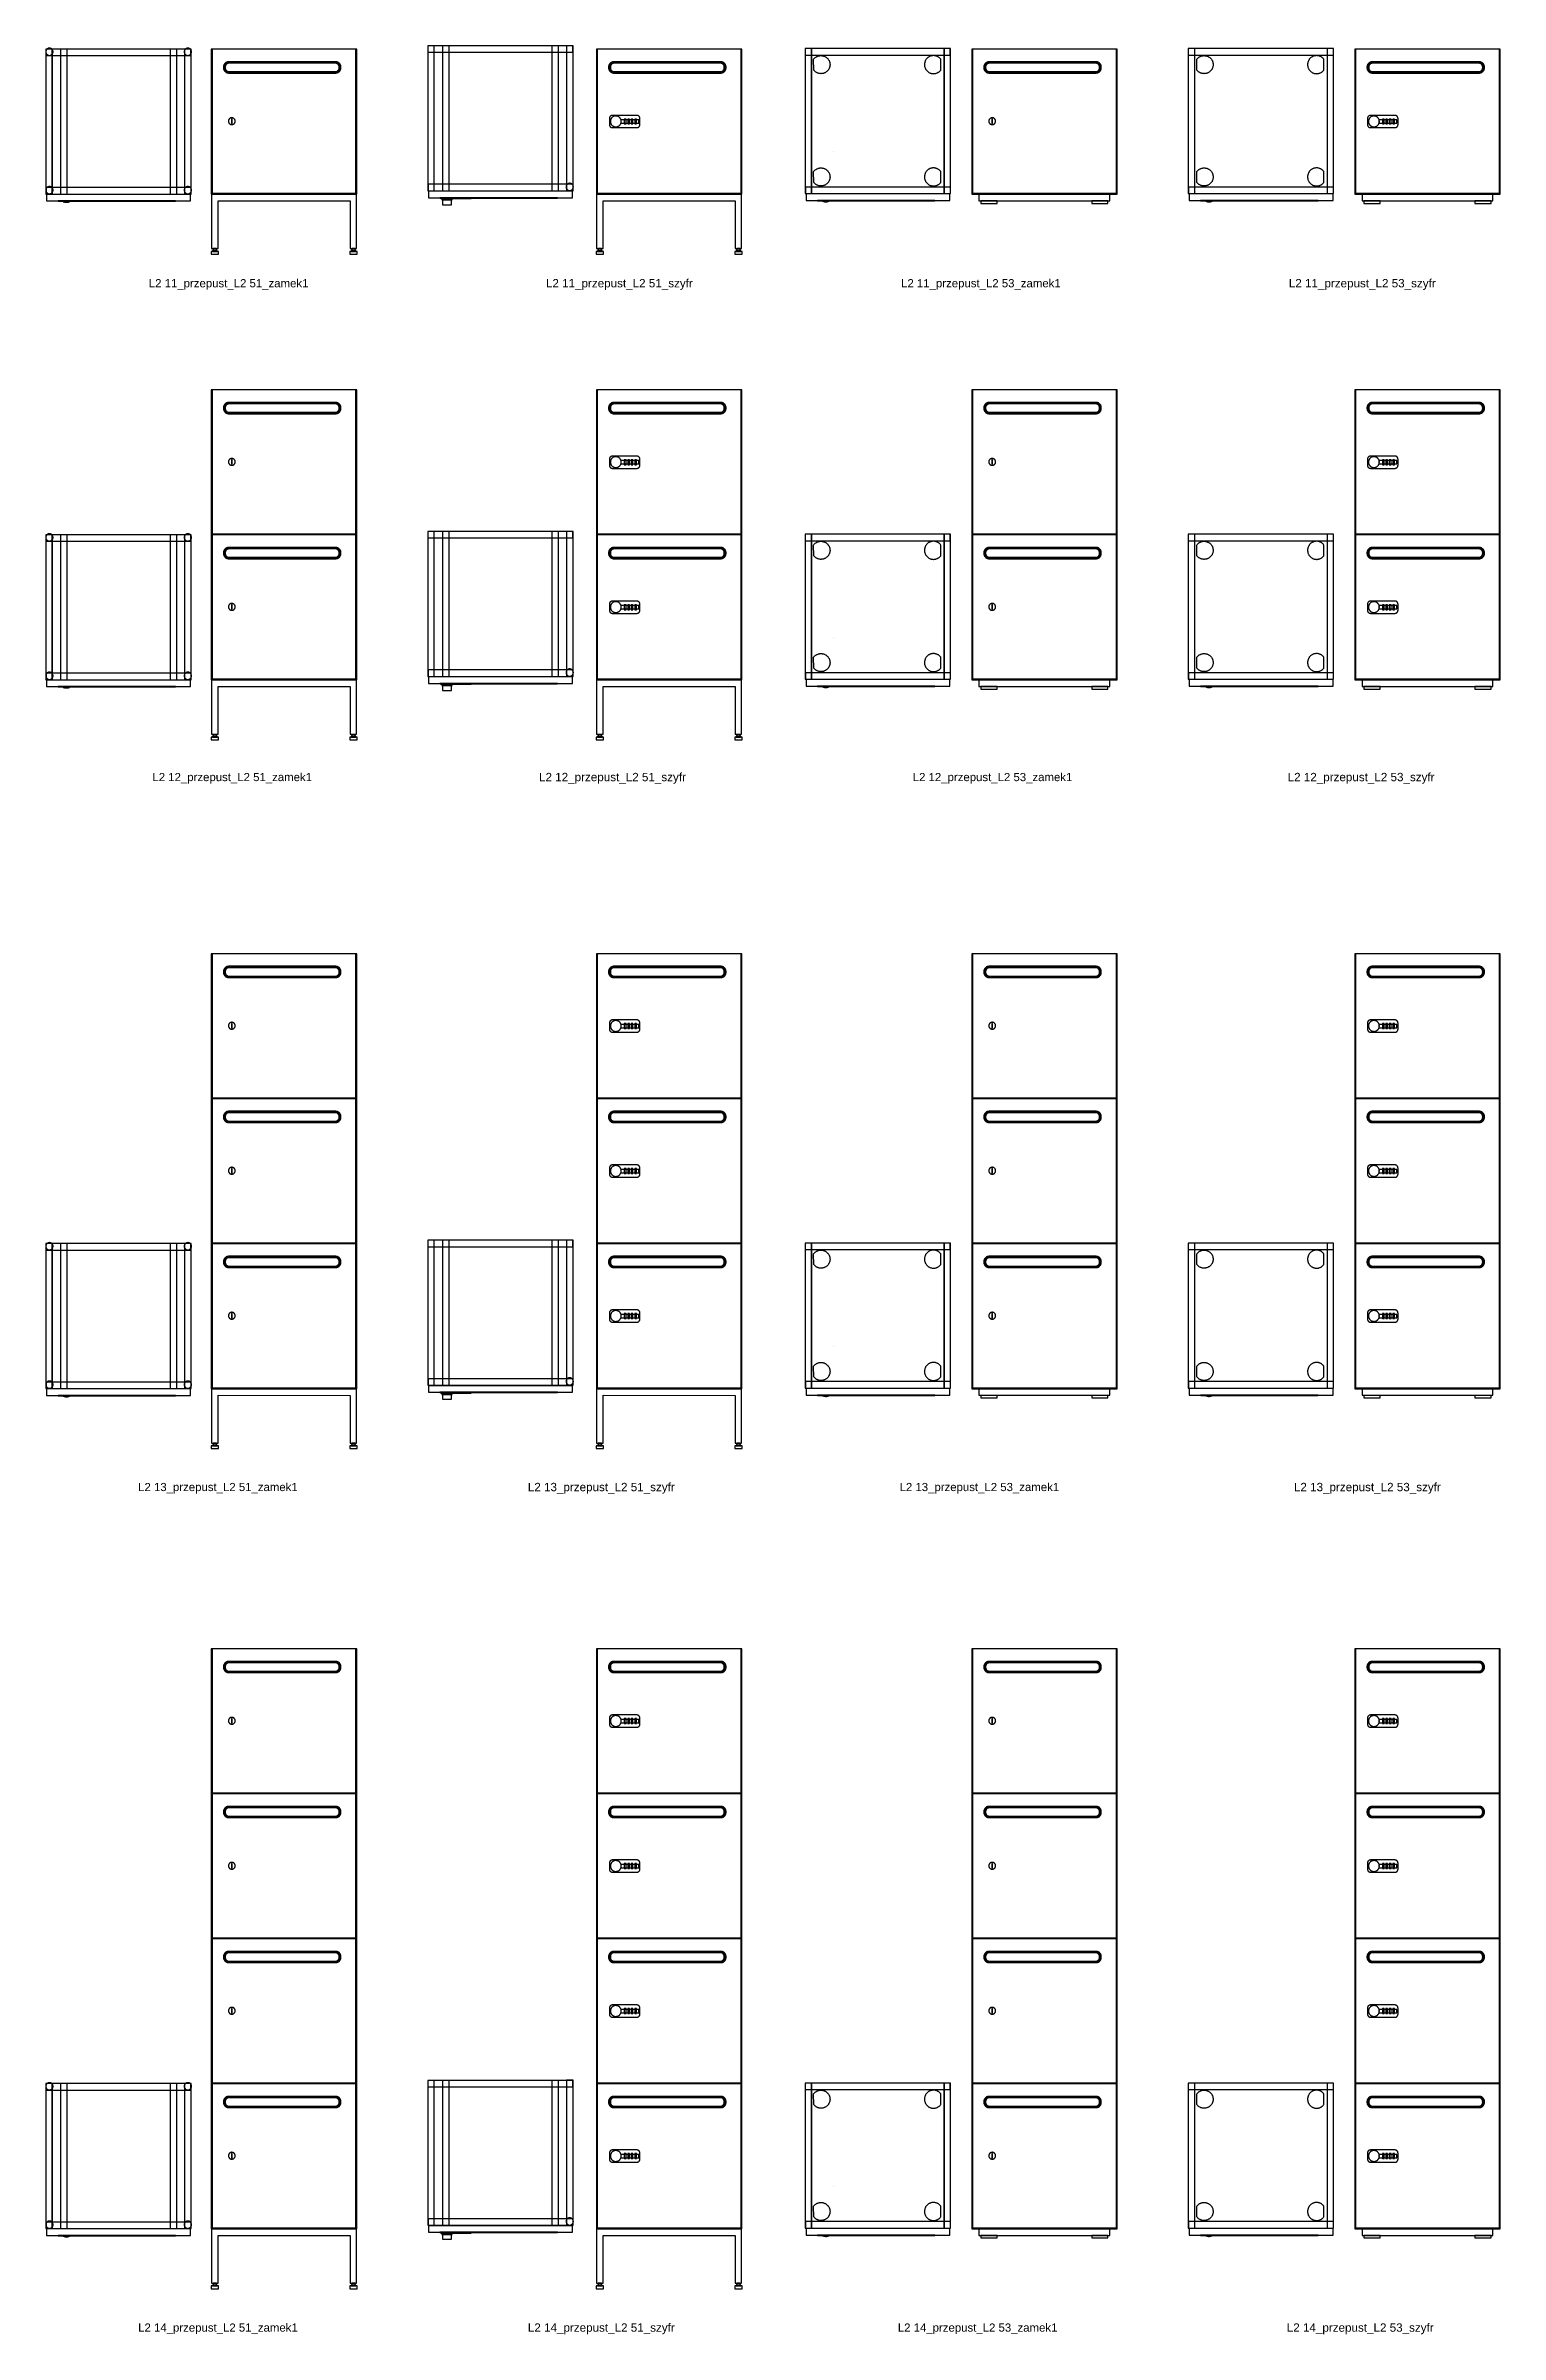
# Model space of a CAD drawing. Header units: millimetres. Extents: x 1075 to 13200, y 678 to 7235.
# Drawn here: x 1075 to 5087, y 921 to 7235 of the extents above; entities that cross this region are included whole.
import ezdxf

# ---------------------------------------------------------------- set-up
doc = ezdxf.new("R2010")
doc.units = ezdxf.units.MM
doc.layers.add('cad-block.com', color=250, linetype='Continuous')
doc.styles.add('Arial', font='arial.ttf')

msp = doc.modelspace()

# ---------------------------------------------------------------- texts
at = {"color": 0, "style": 'Arial'}
for s, height, p in [('L2 11_przepust_L2 51_zamek1', 22.49, (1359.5, 6568.3)), ('L2 11_przepust_L2 51_szyfr', 22.982, (2454.7, 6568.1)), ('L2 11_przepust_L2 53_zamek1', 22.49, (3434.3, 6568.3)), ('L2 11_przepust_L2 53_szyfr', 22.982, (4503.6, 6568.1)), ('L2 12_przepust_L2 51_zamek1', 22.49, (1369.4, 5205.9)), ('L2 12_przepust_L2 51_szyfr', 22.982, (2435.7, 5205.7)), ('L2 12_przepust_L2 53_zamek1', 22.49, (3466.4, 5205.9)), ('L2 12_przepust_L2 53_szyfr', 22.982, (4500.4, 5205.7)), ('L2 13_przepust_L2 51_zamek1', 22.49, (1330, 3247.3)), ('L2 13_przepust_L2 51_szyfr', 22.982, (2404.8, 3247)), ('L2 13_przepust_L2 53_zamek1', 22.49, (3430.1, 3247.3)), ('L2 13_przepust_L2 53_szyfr', 22.982, (4517.7, 3247)), ('L2 14_przepust_L2 51_zamek1', 22.49, (1330.1, 928.4)), ('L2 14_przepust_L2 51_szyfr', 22.982, (2404.9, 928.2)), ('L2 14_przepust_L2 53_zamek1', 22.49, (3425.3, 928.4)), ('L2 14_przepust_L2 53_szyfr', 22.982, (4498, 928.2))]:
    msp.add_text(s, height=height, dxfattribs=at).set_placement(p)

# ---------------------------------------------------------------- blocks, each defined once
blk = doc.blocks.new('Locker 1_top_dwgmodels.com')
at = {"color": 0}
for points in [[(-180.1, -7.5), (-180.1, -7), (-180.2, -6.4), (-180.2, -5.9), (-180.3, -5.5), (-180.4, -5), (-180.6, -4.5), (-180.7, -4), (-180.9, -3.6), (-181.1, -3.1), (-181.3, -2.7), (-181.6, -2.3), (-181.8, -1.9), (-182.1, -1.5), (-182.4, -1.1), (-182.7, -0.7), (-183.1, -0.4), (-183.4, -0.1), (-183.8, 0.2), (-184.1, 0.5), (-184.5, 0.8), (-184.9, 1.1), (-185.4, 1.3), (-185.8, 1.5), (-186.2, 1.7), (-186.7, 1.9), (-187.2, 2.1), (-187.6, 2.2), (-188.1, 2.3), (-188.6, 2.4), (-189.1, 2.5), (-189.6, 2.5), (-190.1, 2.5), (-190.6, 2.5), (-191.2, 2.5), (-191.7, 2.4), (-192.1, 2.3), (-192.6, 2.2), (-193.1, 2.1), (-193.6, 1.9), (-194, 1.7), (-194.5, 1.5), (-194.9, 1.3), (-195.3, 1.1), (-195.7, 0.8), (-196.1, 0.5), (-196.5, 0.2), (-196.9, -0.1), (-197.2, -0.4), (-197.5, -0.7), (-197.8, -1.1), (-198.1, -1.5), (-198.4, -1.9), (-198.7, -2.3), (-198.9, -2.7), (-199.1, -3.1), (-199.3, -3.6), (-199.5, -4), (-199.7, -4.5), (-199.8, -5), (-199.9, -5.5), (-200, -5.9), (-200.1, -6.4), (-200.1, -7), (-200.1, -7.5), (-200.1, -8), (-200.1, -8.5), (-200, -9), (-199.9, -9.5), (-199.8, -10), (-199.7, -10.4), (-199.5, -10.9), (-199.3, -11.4), (-199.1, -11.8), (-198.9, -12.2), (-198.7, -12.7), (-198.4, -13.1), (-198.1, -13.4), (-197.8, -13.8), (-197.5, -14.2), (-197.2, -14.5), (-196.9, -14.9), (-196.5, -15.2), (-196.1, -15.5), (-195.7, -15.8), (-195.3, -16), (-194.9, -16.3), (-194.5, -16.5), (-194, -16.7), (-193.6, -16.9), (-193.1, -17), (-192.6, -17.2), (-192.1, -17.3), (-191.7, -17.4), (-191.2, -17.4), (-190.6, -17.5), (-190.1, -17.5), (-189.6, -17.5), (-189.1, -17.4), (-188.6, -17.4), (-188.1, -17.3), (-187.6, -17.2), (-187.2, -17), (-186.7, -16.9), (-186.2, -16.7), (-185.8, -16.5), (-185.4, -16.3), (-184.9, -16), (-184.5, -15.8), (-184.1, -15.5), (-183.8, -15.2), (-183.4, -14.9), (-183.1, -14.5), (-182.7, -14.2), (-182.4, -13.8), (-182.1, -13.4), (-181.8, -13.1), (-181.6, -12.7), (-181.3, -12.2), (-181.1, -11.8), (-180.9, -11.4), (-180.7, -10.9), (-180.6, -10.4), (-180.4, -10), (-180.3, -9.5), (-180.2, -9), (-180.2, -8.5), (-180.1, -8)], [(200.9, 0), (-200.1, 0), (-200.1, -400), (200.9, -400)], [(-182, 0), (-200, 0), (-200, -400), (-182, -400)], [(200, 0), (-200, 0), (-200, -17.8), (200, -17.8)], [(-182.1, 0), (-200, 0), (-200, -399.9), (-182.1, -399.9)], [(201.7, -7.5), (201.7, -7), (201.7, -6.4), (201.6, -5.9), (201.5, -5.5), (201.4, -5), (201.3, -4.5), (201.1, -4), (200.9, -3.6), (200.7, -3.1), (200.5, -2.7), (200.3, -2.3), (200, -1.9), (199.7, -1.5), (199.4, -1.1), (199.1, -0.7), (198.8, -0.4), (198.4, -0.1), (198.1, 0.2), (197.7, 0.5), (197.3, 0.8), (196.9, 1.1), (196.5, 1.3), (196.1, 1.5), (195.6, 1.7), (195.2, 1.9), (194.7, 2.1), (194.2, 2.2), (193.7, 2.3), (193.2, 2.4), (192.7, 2.5), (192.2, 2.5), (191.7, 2.5), (191.2, 2.5), (190.7, 2.5), (190.2, 2.4), (189.7, 2.3), (189.2, 2.2), (188.7, 2.1), (188.3, 1.9), (187.8, 1.7), (187.4, 1.5), (187, 1.3), (186.5, 1.1), (186.1, 0.8), (185.7, 0.5), (185.4, 0.2), (185, -0.1), (184.7, -0.4), (184.3, -0.7), (184, -1.1), (183.7, -1.5), (183.4, -1.9), (183.2, -2.3), (182.9, -2.7), (182.7, -3.1), (182.5, -3.6), (182.3, -4), (182.2, -4.5), (182, -5), (181.9, -5.5), (181.8, -5.9), (181.8, -6.4), (181.7, -7), (181.7, -7.5), (181.7, -8), (181.8, -8.5), (181.8, -9), (181.9, -9.5), (182, -10), (182.2, -10.4), (182.3, -10.9), (182.5, -11.4), (182.7, -11.8), (182.9, -12.2), (183.2, -12.7), (183.4, -13.1), (183.7, -13.4), (184, -13.8), (184.3, -14.2), (184.7, -14.5), (185, -14.9), (185.4, -15.2), (185.7, -15.5), (186.1, -15.8), (186.5, -16), (187, -16.3), (187.4, -16.5), (187.8, -16.7), (188.3, -16.9), (188.7, -17), (189.2, -17.2), (189.7, -17.3), (190.2, -17.4), (190.7, -17.4), (191.2, -17.5), (191.7, -17.5), (192.2, -17.5), (192.7, -17.4), (193.2, -17.4), (193.7, -17.3), (194.2, -17.2), (194.7, -17), (195.2, -16.9), (195.6, -16.7), (196.1, -16.5), (196.5, -16.3), (196.9, -16), (197.3, -15.8), (197.7, -15.5), (198.1, -15.2), (198.4, -14.9), (198.8, -14.5), (199.1, -14.2), (199.4, -13.8), (199.7, -13.4), (200, -13.1), (200.3, -12.7), (200.5, -12.2), (200.7, -11.8), (200.9, -11.4), (201.1, -10.9), (201.3, -10.4), (201.4, -10), (201.5, -9.5), (201.6, -9), (201.7, -8.5), (201.7, -8)], [(200.8, 0.1), (182.8, 0.1), (182.8, -399.9), (200.8, -399.9)], [(200.9, 0), (182.9, 0), (182.9, -400), (200.9, -400)], [(-141.1, -0.1), (-159.1, -0.1), (-159.1, -399.9), (-141.1, -399.9)], [(160.9, -0.1), (142.9, -0.1), (142.9, -399.9), (160.9, -399.9)], [(-180, -389.3), (-180.1, -388.8), (-180.1, -388.3), (-180.2, -387.8), (-180.3, -387.3), (-180.4, -386.8), (-180.5, -386.3), (-180.7, -385.9), (-180.8, -385.4), (-181, -385), (-181.3, -384.6), (-181.5, -384.1), (-181.8, -383.7), (-182, -383.3), (-182.3, -383), (-182.6, -382.6), (-183, -382.2), (-183.3, -381.9), (-183.7, -381.6), (-184.1, -381.3), (-184.5, -381), (-184.9, -380.8), (-185.3, -380.5), (-185.7, -380.3), (-186.2, -380.1), (-186.6, -379.9), (-187.1, -379.8), (-187.6, -379.6), (-188, -379.5), (-188.5, -379.4), (-189, -379.4), (-189.5, -379.3), (-190, -379.3), (-190.6, -379.3), (-191.1, -379.4), (-191.6, -379.4), (-192.1, -379.5), (-192.5, -379.6), (-193, -379.8), (-193.5, -379.9), (-193.9, -380.1), (-194.4, -380.3), (-194.8, -380.5), (-195.2, -380.8), (-195.6, -381), (-196, -381.3), (-196.4, -381.6), (-196.8, -381.9), (-197.1, -382.2), (-197.4, -382.6), (-197.8, -383), (-198.1, -383.3), (-198.3, -383.7), (-198.6, -384.1), (-198.8, -384.6), (-199.1, -385), (-199.3, -385.4), (-199.4, -385.9), (-199.6, -386.3), (-199.7, -386.8), (-199.8, -387.3), (-199.9, -387.8), (-200, -388.3), (-200, -388.8), (-200, -389.3), (-200, -389.8), (-200, -390.3), (-199.9, -390.8), (-199.8, -391.3), (-199.7, -391.8), (-199.6, -392.3), (-199.4, -392.8), (-199.3, -393.2), (-199.1, -393.6), (-198.8, -394.1), (-198.6, -394.5), (-198.3, -394.9), (-198.1, -395.3), (-197.8, -395.7), (-197.4, -396), (-197.1, -396.4), (-196.8, -396.7), (-196.4, -397), (-196, -397.3), (-195.6, -397.6), (-195.2, -397.9), (-194.8, -398.1), (-194.4, -398.3), (-193.9, -398.5), (-193.5, -398.7), (-193, -398.9), (-192.5, -399), (-192.1, -399.1), (-191.6, -399.2), (-191.1, -399.3), (-190.6, -399.3), (-190, -399.3), (-189.5, -399.3), (-189, -399.3), (-188.5, -399.2), (-188, -399.1), (-187.6, -399), (-187.1, -398.9), (-186.6, -398.7), (-186.2, -398.5), (-185.7, -398.3), (-185.3, -398.1), (-184.9, -397.9), (-184.5, -397.6), (-184.1, -397.3), (-183.7, -397), (-183.3, -396.7), (-183, -396.4), (-182.6, -396), (-182.3, -395.7), (-182, -395.3), (-181.8, -394.9), (-181.5, -394.5), (-181.3, -394.1), (-181, -393.6), (-180.8, -393.2), (-180.7, -392.8), (-180.5, -392.3), (-180.4, -391.8), (-180.3, -391.3), (-180.2, -390.8), (-180.1, -390.3), (-180.1, -389.8)], [(200.9, -382), (-199.1, -382), (-199.1, -400), (200.9, -400)], [(199.3, -401.1), (-197.7, -401.1), (-197.7, -419.1), (199.3, -419.1)], [(157.8, -419.1), (-166.1, -419.1), (-166.1, -419.5), (-166.1, -419.6), (-166.1, -419.6), (-166.1, -419.6), (-166.1, -419.6), (-166.1, -419.7), (-166.1, -419.7), (-166.1, -419.7), (-166.1, -419.7), (-166.1, -419.7), (-166.1, -419.8), (-166.1, -419.8), (-166.1, -419.8), (-166, -419.8), (-166, -419.9), (-166, -419.9), (-166, -419.9), (-166, -419.9), (-166, -419.9), (-165.9, -419.9), (-165.9, -420), (-165.9, -420), (-165.9, -420), (-165.9, -420), (-165.8, -420), (-165.8, -420), (-165.8, -420), (-165.8, -420), (-165.7, -420), (-165.7, -420), (-165.7, -420), (-165.7, -420), (-165.6, -420), (157.3, -420), (157.3, -420), (157.4, -420), (157.4, -420), (157.4, -420), (157.4, -420), (157.5, -420), (157.5, -420), (157.5, -420), (157.5, -420), (157.6, -420), (157.6, -420), (157.6, -420), (157.6, -419.9), (157.6, -419.9), (157.7, -419.9), (157.7, -419.9), (157.7, -419.9), (157.7, -419.9), (157.7, -419.8), (157.7, -419.8), (157.8, -419.8), (157.8, -419.8), (157.8, -419.7), (157.8, -419.7), (157.8, -419.7), (157.8, -419.7), (157.8, -419.7), (157.8, -419.6), (157.8, -419.6), (157.8, -419.6), (157.8, -419.6), (157.8, -419.5)], [(-134.4, -420), (-151.9, -420), (-151.9, -421.2), (-134.4, -421.2)], [(201.7, -389.3), (201.7, -388.8), (201.7, -388.3), (201.6, -387.8), (201.5, -387.3), (201.4, -386.8), (201.3, -386.3), (201.1, -385.9), (200.9, -385.4), (200.7, -385), (200.5, -384.6), (200.3, -384.1), (200, -383.7), (199.7, -383.3), (199.4, -383), (199.1, -382.6), (198.8, -382.2), (198.4, -381.9), (198.1, -381.6), (197.7, -381.3), (197.3, -381), (196.9, -380.8), (196.5, -380.5), (196.1, -380.3), (195.6, -380.1), (195.2, -379.9), (194.7, -379.8), (194.2, -379.6), (193.7, -379.5), (193.2, -379.4), (192.7, -379.4), (192.2, -379.3), (191.7, -379.3), (191.2, -379.3), (190.7, -379.4), (190.2, -379.4), (189.7, -379.5), (189.2, -379.6), (188.7, -379.8), (188.3, -379.9), (187.8, -380.1), (187.4, -380.3), (187, -380.5), (186.5, -380.8), (186.1, -381), (185.7, -381.3), (185.4, -381.6), (185, -381.9), (184.7, -382.2), (184.3, -382.6), (184, -383), (183.7, -383.3), (183.4, -383.7), (183.2, -384.1), (182.9, -384.6), (182.7, -385), (182.5, -385.4), (182.3, -385.9), (182.2, -386.3), (182, -386.8), (181.9, -387.3), (181.8, -387.8), (181.8, -388.3), (181.7, -388.8), (181.7, -389.3), (181.7, -389.8), (181.8, -390.3), (181.8, -390.8), (181.9, -391.3), (182, -391.8), (182.2, -392.3), (182.3, -392.8), (182.5, -393.2), (182.7, -393.6), (182.9, -394.1), (183.2, -394.5), (183.4, -394.9), (183.7, -395.3), (184, -395.7), (184.3, -396), (184.7, -396.4), (185, -396.7), (185.4, -397), (185.7, -397.3), (186.1, -397.6), (186.5, -397.9), (187, -398.1), (187.4, -398.3), (187.8, -398.5), (188.3, -398.7), (188.7, -398.9), (189.2, -399), (189.7, -399.1), (190.2, -399.2), (190.7, -399.3), (191.2, -399.3), (191.7, -399.3), (192.2, -399.3), (192.7, -399.3), (193.2, -399.2), (193.7, -399.1), (194.2, -399), (194.7, -398.9), (195.2, -398.7), (195.6, -398.5), (196.1, -398.3), (196.5, -398.1), (196.9, -397.9), (197.3, -397.6), (197.7, -397.3), (198.1, -397), (198.4, -396.7), (198.8, -396.4), (199.1, -396), (199.4, -395.7), (199.7, -395.3), (200, -394.9), (200.3, -394.5), (200.5, -394.1), (200.7, -393.6), (200.9, -393.2), (201.1, -392.8), (201.3, -392.3), (201.4, -391.8), (201.5, -391.3), (201.6, -390.8), (201.7, -390.3), (201.7, -389.8)]]:
    blk.add_lwpolyline(points, close=True, dxfattribs=at)
blk.add_lwpolyline([(-150.9, -421.2), (-149.6, -421.6), (-148.3, -422), (-147, -422.3), (-145.7, -422.5), (-144.3, -422.7), (-143, -422.7), (-141.6, -422.7), (-140.3, -422.5), (-139, -422.3), (-137.6, -422), (-136.3, -421.7), (-135.1, -421.2)], dxfattribs=at)
blk = doc.blocks.new('Locker box 1_front_dwgmodels.com')
at = {"color": 0}
for points in [[(0, 400, 0), (-401, 400, 0), (-401, 0, 0), (0, 0, 0)], [(-2, 400, 0), (-399, 400, 0), (-399, 3, 0), (-2, 3, 0)], [(-43.5, 351, 0), (-43.5, 351.7, 0), (-43.6, 352.5, 0), (-43.7, 353.2, 0), (-43.8, 353.9, 0), (-44, 354.6, 0), (-44.2, 355.3, 0), (-44.4, 356, 0), (-44.6, 356.6, 0), (-44.9, 357.3, 0), (-45.3, 357.9, 0), (-45.6, 358.5, 0), (-46, 359.1, 0), (-46.4, 359.7, 0), (-46.8, 360.2, 0), (-47.3, 360.7, 0), (-47.8, 361.2, 0), (-48.3, 361.7, 0), (-48.8, 362.2, 0), (-49.3, 362.6, 0), (-49.9, 363, 0), (-50.5, 363.4, 0), (-51.1, 363.7, 0), (-51.7, 364.1, 0), (-52.4, 364.4, 0), (-53, 364.6, 0), (-53.7, 364.8, 0), (-54.4, 365, 0), (-55.1, 365.2, 0), (-55.8, 365.3, 0), (-56.5, 365.4, 0), (-57.3, 365.5, 0), (-58, 365.5, 0), (-353, 365.5, 0), (-353.7, 365.5, 0), (-354.5, 365.4, 0), (-355.2, 365.3, 0), (-355.9, 365.2, 0), (-356.6, 365, 0), (-357.3, 364.8, 0), (-358, 364.6, 0), (-358.6, 364.4, 0), (-359.3, 364.1, 0), (-359.9, 363.7, 0), (-360.5, 363.4, 0), (-361.1, 363, 0), (-361.7, 362.6, 0), (-362.2, 362.2, 0), (-362.7, 361.7, 0), (-363.2, 361.2, 0), (-363.7, 360.7, 0), (-364.2, 360.2, 0), (-364.6, 359.7, 0), (-365, 359.1, 0), (-365.4, 358.5, 0), (-365.7, 357.9, 0), (-366.1, 357.3, 0), (-366.4, 356.6, 0), (-366.6, 356, 0), (-366.8, 355.3, 0), (-367, 354.6, 0), (-367.2, 353.9, 0), (-367.3, 353.2, 0), (-367.4, 352.5, 0), (-367.5, 351.7, 0), (-367.5, 351, 0), (-367.5, 349, 0), (-367.5, 348.3, 0), (-367.4, 347.5, 0), (-367.3, 346.8, 0), (-367.2, 346.1, 0), (-367, 345.4, 0), (-366.8, 344.7, 0), (-366.6, 344, 0), (-366.4, 343.4, 0), (-366.1, 342.7, 0), (-365.7, 342.1, 0), (-365.4, 341.5, 0), (-365, 340.9, 0), (-364.6, 340.3, 0), (-364.2, 339.8, 0), (-363.7, 339.3, 0), (-363.2, 338.8, 0), (-362.7, 338.3, 0), (-362.2, 337.8, 0), (-361.7, 337.4, 0), (-361.1, 337, 0), (-360.5, 336.6, 0), (-359.9, 336.3, 0), (-359.3, 335.9, 0), (-358.6, 335.6, 0), (-358, 335.4, 0), (-357.3, 335.2, 0), (-356.6, 335, 0), (-355.9, 334.8, 0), (-355.2, 334.7, 0), (-354.5, 334.6, 0), (-353.7, 334.5, 0), (-353, 334.5, 0), (-58, 334.5, 0), (-57.3, 334.5, 0), (-56.5, 334.6, 0), (-55.8, 334.7, 0), (-55.1, 334.8, 0), (-54.4, 335, 0), (-53.7, 335.2, 0), (-53, 335.4, 0), (-52.4, 335.6, 0), (-51.7, 335.9, 0), (-51.1, 336.3, 0), (-50.5, 336.6, 0), (-49.9, 337, 0), (-49.3, 337.4, 0), (-48.8, 337.8, 0), (-48.3, 338.3, 0), (-47.8, 338.8, 0), (-47.3, 339.3, 0), (-46.8, 339.8, 0), (-46.4, 340.3, 0), (-46, 340.9, 0), (-45.6, 341.5, 0), (-45.3, 342.1, 0), (-44.9, 342.7, 0), (-44.6, 343.4, 0), (-44.4, 344, 0), (-44.2, 344.7, 0), (-44, 345.4, 0), (-43.8, 346.1, 0), (-43.7, 346.8, 0), (-43.6, 347.5, 0), (-43.5, 348.3, 0), (-43.5, 349, 0)], [(-45.5, 351.5, 0), (-45.5, 352.1, 0), (-45.6, 352.7, 0), (-45.6, 353.3, 0), (-45.7, 353.9, 0), (-45.9, 354.5, 0), (-46, 355.1, 0), (-46.2, 355.6, 0), (-46.4, 356.2, 0), (-46.7, 356.7, 0), (-46.9, 357.2, 0), (-47.2, 357.7, 0), (-47.6, 358.2, 0), (-47.9, 358.7, 0), (-48.2, 359.1, 0), (-48.6, 359.6, 0), (-49, 360, 0), (-49.4, 360.4, 0), (-49.9, 360.8, 0), (-50.3, 361.1, 0), (-50.8, 361.4, 0), (-51.3, 361.8, 0), (-51.8, 362.1, 0), (-52.3, 362.3, 0), (-52.8, 362.6, 0), (-53.4, 362.8, 0), (-53.9, 363, 0), (-54.5, 363.1, 0), (-55.1, 363.3, 0), (-55.7, 363.4, 0), (-56.3, 363.4, 0), (-56.9, 363.5, 0), (-57.5, 363.5, 0), (-353.5, 363.5, 0), (-354.1, 363.5, 0), (-354.7, 363.4, 0), (-355.3, 363.4, 0), (-355.9, 363.3, 0), (-356.5, 363.1, 0), (-357.1, 363, 0), (-357.6, 362.8, 0), (-358.2, 362.6, 0), (-358.7, 362.3, 0), (-359.2, 362.1, 0), (-359.7, 361.8, 0), (-360.2, 361.4, 0), (-360.7, 361.1, 0), (-361.1, 360.8, 0), (-361.6, 360.4, 0), (-362, 360, 0), (-362.4, 359.6, 0), (-362.8, 359.1, 0), (-363.1, 358.7, 0), (-363.4, 358.2, 0), (-363.8, 357.7, 0), (-364.1, 357.2, 0), (-364.3, 356.7, 0), (-364.6, 356.2, 0), (-364.8, 355.6, 0), (-365, 355.1, 0), (-365.1, 354.5, 0), (-365.3, 353.9, 0), (-365.4, 353.3, 0), (-365.4, 352.7, 0), (-365.5, 352.1, 0), (-365.5, 351.5, 0), (-365.5, 348.5, 0), (-365.5, 347.9, 0), (-365.4, 347.3, 0), (-365.4, 346.7, 0), (-365.3, 346.1, 0), (-365.1, 345.5, 0), (-365, 344.9, 0), (-364.8, 344.4, 0), (-364.6, 343.8, 0), (-364.3, 343.3, 0), (-364.1, 342.8, 0), (-363.8, 342.3, 0), (-363.4, 341.8, 0), (-363.1, 341.3, 0), (-362.8, 340.9, 0), (-362.4, 340.4, 0), (-362, 340, 0), (-361.6, 339.6, 0), (-361.1, 339.2, 0), (-360.7, 338.9, 0), (-360.2, 338.6, 0), (-359.7, 338.2, 0), (-359.2, 337.9, 0), (-358.7, 337.7, 0), (-358.2, 337.4, 0), (-357.6, 337.2, 0), (-357.1, 337, 0), (-356.5, 336.9, 0), (-355.9, 336.7, 0), (-355.3, 336.6, 0), (-354.7, 336.6, 0), (-354.1, 336.5, 0), (-353.5, 336.5, 0), (-57.5, 336.5, 0), (-56.9, 336.5, 0), (-56.3, 336.6, 0), (-55.7, 336.6, 0), (-55.1, 336.7, 0), (-54.5, 336.9, 0), (-53.9, 337, 0), (-53.4, 337.2, 0), (-52.8, 337.4, 0), (-52.3, 337.7, 0), (-51.8, 337.9, 0), (-51.3, 338.2, 0), (-50.8, 338.6, 0), (-50.3, 338.9, 0), (-49.9, 339.2, 0), (-49.4, 339.6, 0), (-49, 340, 0), (-48.6, 340.4, 0), (-48.2, 340.9, 0), (-47.9, 341.3, 0), (-47.6, 341.8, 0), (-47.2, 342.3, 0), (-46.9, 342.8, 0), (-46.7, 343.3, 0), (-46.4, 343.8, 0), (-46.2, 344.4, 0), (-46, 344.9, 0), (-45.9, 345.5, 0), (-45.7, 346.1, 0), (-45.6, 346.7, 0), (-45.6, 347.3, 0), (-45.5, 347.9, 0), (-45.5, 348.5, 0)], [(-48.4, 351.3, 0), (-48.4, 351.8, 0), (-48.4, 352.3, 0), (-48.5, 352.9, 0), (-48.6, 353.4, 0), (-48.7, 353.8, 0), (-48.8, 354.3, 0), (-49, 354.8, 0), (-49.2, 355.3, 0), (-49.4, 355.7, 0), (-49.6, 356.1, 0), (-49.9, 356.6, 0), (-50.1, 357, 0), (-50.4, 357.4, 0), (-50.7, 357.8, 0), (-51, 358.1, 0), (-51.4, 358.5, 0), (-51.7, 358.8, 0), (-52.1, 359.1, 0), (-52.5, 359.4, 0), (-52.9, 359.7, 0), (-53.3, 360, 0), (-53.7, 360.2, 0), (-54.2, 360.5, 0), (-54.6, 360.7, 0), (-55.1, 360.9, 0), (-55.5, 361, 0), (-56, 361.1, 0), (-56.5, 361.3, 0), (-57, 361.4, 0), (-57.5, 361.4, 0), (-58, 361.5, 0), (-58.6, 361.5, 0), (-352.4, 361.5, 0), (-353, 361.5, 0), (-353.5, 361.4, 0), (-354, 361.4, 0), (-354.5, 361.3, 0), (-355, 361.1, 0), (-355.5, 361, 0), (-355.9, 360.9, 0), (-356.4, 360.7, 0), (-356.8, 360.5, 0), (-357.3, 360.2, 0), (-357.7, 360, 0), (-358.1, 359.7, 0), (-358.5, 359.4, 0), (-358.9, 359.1, 0), (-359.3, 358.8, 0), (-359.6, 358.5, 0), (-360, 358.1, 0), (-360.3, 357.8, 0), (-360.6, 357.4, 0), (-360.9, 357, 0), (-361.1, 356.6, 0), (-361.4, 356.1, 0), (-361.6, 355.7, 0), (-361.8, 355.3, 0), (-362, 354.8, 0), (-362.2, 354.3, 0), (-362.3, 353.8, 0), (-362.4, 353.4, 0), (-362.5, 352.9, 0), (-362.6, 352.3, 0), (-362.6, 351.8, 0), (-362.6, 351.3, 0), (-362.6, 348.7, 0), (-362.6, 348.2, 0), (-362.6, 347.7, 0), (-362.5, 347.1, 0), (-362.4, 346.6, 0), (-362.3, 346.2, 0), (-362.2, 345.7, 0), (-362, 345.2, 0), (-361.8, 344.7, 0), (-361.6, 344.3, 0), (-361.4, 343.9, 0), (-361.1, 343.4, 0), (-360.9, 343, 0), (-360.6, 342.6, 0), (-360.3, 342.2, 0), (-360, 341.9, 0), (-359.6, 341.5, 0), (-359.3, 341.2, 0), (-358.9, 340.9, 0), (-358.5, 340.6, 0), (-358.1, 340.3, 0), (-357.7, 340, 0), (-357.3, 339.8, 0), (-356.8, 339.5, 0), (-356.4, 339.3, 0), (-355.9, 339.1, 0), (-355.5, 339, 0), (-355, 338.9, 0), (-354.5, 338.7, 0), (-354, 338.6, 0), (-353.5, 338.6, 0), (-353, 338.5, 0), (-352.4, 338.5, 0), (-58.6, 338.5, 0), (-58, 338.5, 0), (-57.5, 338.6, 0), (-57, 338.6, 0), (-56.5, 338.7, 0), (-56, 338.9, 0), (-55.5, 339, 0), (-55.1, 339.1, 0), (-54.6, 339.3, 0), (-54.2, 339.5, 0), (-53.7, 339.8, 0), (-53.3, 340, 0), (-52.9, 340.3, 0), (-52.5, 340.6, 0), (-52.1, 340.9, 0), (-51.7, 341.2, 0), (-51.4, 341.5, 0), (-51, 341.9, 0), (-50.7, 342.2, 0), (-50.4, 342.6, 0), (-50.1, 343, 0), (-49.9, 343.4, 0), (-49.6, 343.9, 0), (-49.4, 344.3, 0), (-49.2, 344.7, 0), (-49, 345.2, 0), (-48.8, 345.7, 0), (-48.7, 346.2, 0), (-48.6, 346.6, 0), (-48.5, 347.1, 0), (-48.4, 347.7, 0), (-48.4, 348.2, 0), (-48.4, 348.7, 0)], [(-335.1, 201.7, 0.5), (-335.1, 202.1, 0.5), (-335.1, 202.6, 0.5), (-335.2, 203.1, 0.5), (-335.2, 203.5, 0.5), (-335.3, 204, 0.5), (-335.5, 204.4, 0.5), (-335.6, 204.9, 0.5), (-335.8, 205.3, 0.5), (-336, 205.7, 0.5), (-336.2, 206.1, 0.5), (-336.4, 206.5, 0.5), (-336.7, 206.9, 0.5), (-336.9, 207.3, 0.5), (-337.2, 207.6, 0.5), (-337.5, 208, 0.5), (-337.8, 208.3, 0.5), (-338.1, 208.6, 0.5), (-338.5, 208.9, 0.5), (-338.8, 209.2, 0.5), (-339.2, 209.5, 0.5), (-339.6, 209.7, 0.5), (-340, 209.9, 0.5), (-340.4, 210.1, 0.5), (-340.8, 210.3, 0.5), (-341.2, 210.5, 0.5), (-341.7, 210.6, 0.5), (-342.1, 210.8, 0.5), (-342.6, 210.9, 0.5), (-343, 210.9, 0.5), (-343.5, 211, 0.5), (-344, 211, 0.5), (-344.5, 211.1, 0.5), (-344.9, 211, 0.5), (-345.4, 211, 0.5), (-345.9, 210.9, 0.5), (-346.3, 210.9, 0.5), (-346.8, 210.8, 0.5), (-347.2, 210.6, 0.5), (-347.7, 210.5, 0.5), (-348.1, 210.3, 0.5), (-348.5, 210.1, 0.5), (-348.9, 209.9, 0.5), (-349.3, 209.7, 0.5), (-349.7, 209.5, 0.5), (-350.1, 209.2, 0.5), (-350.4, 208.9, 0.5), (-350.8, 208.6, 0.5), (-351.1, 208.3, 0.5), (-351.4, 208, 0.5), (-351.7, 207.6, 0.5), (-352, 207.3, 0.5), (-352.3, 206.9, 0.5), (-352.5, 206.5, 0.5), (-352.7, 206.1, 0.5), (-352.9, 205.7, 0.5), (-353.1, 205.3, 0.5), (-353.3, 204.9, 0.5), (-353.4, 204.4, 0.5), (-353.6, 204, 0.5), (-353.7, 203.5, 0.5), (-353.8, 203.1, 0.5), (-353.8, 202.6, 0.5), (-353.8, 202.1, 0.5), (-353.9, 201.7, 0.5), (-353.8, 201.2, 0.5), (-353.8, 200.7, 0.5), (-353.8, 200.2, 0.5), (-353.7, 199.8, 0.5), (-353.6, 199.3, 0.5), (-353.4, 198.9, 0.5), (-353.3, 198.4, 0.5), (-353.1, 198, 0.5), (-352.9, 197.6, 0.5), (-352.7, 197.2, 0.5), (-352.5, 196.8, 0.5), (-352.3, 196.4, 0.5), (-352, 196, 0.5), (-351.7, 195.7, 0.5), (-351.4, 195.3, 0.5), (-351.1, 195, 0.5), (-350.8, 194.7, 0.5), (-350.4, 194.4, 0.5), (-350.1, 194.1, 0.5), (-349.7, 193.9, 0.5), (-349.3, 193.6, 0.5), (-348.9, 193.4, 0.5), (-348.5, 193.2, 0.5), (-348.1, 193, 0.5), (-347.7, 192.8, 0.5), (-347.2, 192.7, 0.5), (-346.8, 192.5, 0.5), (-346.3, 192.4, 0.5), (-345.9, 192.4, 0.5), (-345.4, 192.3, 0.5), (-344.9, 192.3, 0.5), (-344.5, 192.2, 0.5), (-344, 192.3, 0.5), (-343.5, 192.3, 0.5), (-343, 192.4, 0.5), (-342.6, 192.4, 0.5), (-342.1, 192.5, 0.5), (-341.7, 192.7, 0.5), (-341.2, 192.8, 0.5), (-340.8, 193, 0.5), (-340.4, 193.2, 0.5), (-340, 193.4, 0.5), (-339.6, 193.6, 0.5), (-339.2, 193.9, 0.5), (-338.8, 194.1, 0.5), (-338.5, 194.4, 0.5), (-338.1, 194.7, 0.5), (-337.8, 195, 0.5), (-337.5, 195.3, 0.5), (-337.2, 195.7, 0.5), (-336.9, 196, 0.5), (-336.7, 196.4, 0.5), (-336.4, 196.8, 0.5), (-336.2, 197.2, 0.5), (-336, 197.6, 0.5), (-335.8, 198, 0.5), (-335.6, 198.4, 0.5), (-335.5, 198.9, 0.5), (-335.3, 199.3, 0.5), (-335.2, 199.8, 0.5), (-335.2, 200.2, 0.5), (-335.1, 200.7, 0.5), (-335.1, 201.2, 0.5)], [(-343.7, 208.1, 0.5), (-345.3, 208.1, 0.5), (-345.3, 195.1, 0.5), (-343.7, 195.1, 0.5)]]:
    blk.add_polyline3d(points, close=True, dxfattribs=at)
blk = doc.blocks.new('Locker 1 base_front_dwgmodels.com')
at = {"color": 0}
for points in [[(8.6, 15.2, 0), (8.6, 165.1, -0.1), (-391.2, 164.8, 0.1), (-391.2, 15.2, 0), (-373.4, 15.2, 0), (-373.2, 147.2, 0.1), (-9.2, 147, 0), (-9.2, 15.2, 0)], [(-372.3, 7.6, 0), (-392.3, 7.6, 0), (-392.3, 0, 0), (-372.3, 0, 0)], [(-375.9, 9.6, 0), (-388.8, 9.6, 0), (-388.8, 7.5, 0), (-375.9, 7.5, 0)], [(-377.8, 15.1, 0), (-386.9, 15.1, 0), (-386.9, 9.6, 0), (-377.8, 9.6, 0)], [(10, 7.6, 0), (-10, 7.6, 0), (-10, 0, 0), (10, 0, 0)], [(6.5, 9.6, 0), (-6.5, 9.6, 0), (-6.5, 7.5, 0), (6.5, 7.5, 0)], [(4.6, 15.1, 0), (-4.6, 15.1, 0), (-4.6, 9.6, 0), (4.6, 9.6, 0)]]:
    blk.add_polyline3d(points, close=True, dxfattribs=at)

# ---------------------------------------------------------------- linework, layer by layer
at = {"color": 0}
for points in [[(2528.6, 7234.6), (2128.6, 7234.6), (2128.6, 7216.8), (2528.6, 7216.8)], [(2146.5, 7234.6), (2128.6, 7234.6), (2128.6, 6834.6), (2146.5, 6834.6)], [(2187.5, 7234.5), (2169.4, 7234.5), (2169.4, 6834.7), (2187.5, 6834.7)], [(2489.5, 7234.5), (2471.4, 7234.5), (2471.4, 6834.7), (2489.5, 6834.7)], [(2529.4, 7234.6), (2511.4, 7234.6), (2511.4, 6834.6), (2529.4, 6834.6)], [(3570.6, 7226.8), (3169.6, 7226.8), (3169.6, 6826.8), (3570.6, 6826.8)], [(3187.7, 7226.8), (3169.7, 7226.8), (3169.7, 6826.8), (3187.7, 6826.8)], [(3569.7, 7226.8), (3169.7, 7226.8), (3169.7, 7209), (3569.7, 7209)], [(3187.6, 7226.8), (3169.7, 7226.8), (3169.7, 6826.9), (3187.6, 6826.9)], [(3193.1, 7197.2), (3193.9, 7198.2), (3194.8, 7199.3), (3195.7, 7200.2), (3196.7, 7201.2), (3197.7, 7202), (3198.7, 7202.8), (3199.8, 7203.5), (3200.9, 7204.2), (3202.1, 7204.8), (3203.2, 7205.3), (3204.4, 7205.8), (3205.6, 7206.3), (3206.8, 7206.6), (3208.1, 7206.9), (3209.3, 7207.1), (3210.6, 7207.3), (3211.8, 7207.4), (3213.1, 7207.5), (3214.4, 7207.4), (3215.6, 7207.3), (3216.9, 7207.2), (3218.2, 7207), (3219.4, 7206.7), (3220.7, 7206.3), (3221.9, 7205.9), (3223.1, 7205.5), (3224.3, 7204.9), (3225.4, 7204.3), (3226.6, 7203.6), (3227.7, 7202.9), (3228.8, 7202), (3229.8, 7201.2), (3230.8, 7200.2), (3231.8, 7199.2), (3232.6, 7198.2), (3233.5, 7197.2), (3234.2, 7196.1), (3234.9, 7195), (3235.5, 7193.8), (3236, 7192.6), (3236.5, 7191.5), (3237, 7190.2), (3237.3, 7189), (3237.6, 7187.8), (3237.9, 7186.5), (3238, 7185.3), (3238.1, 7184), (3238.2, 7182.7), (3238.2, 7181.5), (3238.1, 7180.2), (3237.9, 7178.9), (3237.7, 7177.7), (3237.4, 7176.4), (3237.1, 7175.2), (3236.7, 7174), (3236.2, 7172.8), (3235.7, 7171.6), (3235.1, 7170.5), (3234.4, 7169.3), (3233.7, 7168.2), (3232.9, 7167.2), (3232, 7166.1), (3231.1, 7165.1), (3230.1, 7164.2), (3229.1, 7163.3), (3228, 7162.5), (3226.9, 7161.7), (3225.8, 7161), (3224.6, 7160.4), (3223.4, 7159.8), (3222.2, 7159.3), (3221, 7158.9), (3219.8, 7158.5), (3218.5, 7158.2), (3217.3, 7158), (3216, 7157.8), (3214.7, 7157.7), (3213.5, 7157.6), (3212.2, 7157.7), (3210.9, 7157.8), (3209.7, 7157.9), (3208.4, 7158.1), (3207.2, 7158.4), (3206, 7158.7), (3204.7, 7159.1), (3203.6, 7159.6), (3202.4, 7160.1), (3201.2, 7160.7), (3200.1, 7161.4), (3199, 7162.1), (3198, 7162.9), (3197, 7163.7), (3196, 7164.6), (3195, 7165.6), (3194.1, 7166.6), (3193.3, 7167.6)], [(3543.8, 7197.2), (3543, 7198.2), (3542.1, 7199.3), (3541.2, 7200.2), (3540.2, 7201.2), (3539.2, 7202), (3538.2, 7202.8), (3537.1, 7203.5), (3536, 7204.2), (3534.9, 7204.8), (3533.7, 7205.3), (3532.5, 7205.8), (3531.3, 7206.3), (3530.1, 7206.6), (3528.8, 7206.9), (3527.6, 7207.1), (3526.3, 7207.3), (3525.1, 7207.4), (3523.8, 7207.5), (3522.5, 7207.4), (3521.3, 7207.3), (3520, 7207.2), (3518.7, 7207), (3517.5, 7206.7), (3516.2, 7206.3), (3515, 7205.9), (3513.8, 7205.5), (3512.6, 7204.9), (3511.5, 7204.3), (3510.3, 7203.6), (3509.2, 7202.9), (3508.1, 7202), (3507.1, 7201.2), (3506.1, 7200.2), (3505.1, 7199.2), (3504.3, 7198.2), (3503.5, 7197.2), (3502.7, 7196.1), (3502, 7195), (3501.4, 7193.8), (3500.9, 7192.6), (3500.4, 7191.5), (3499.9, 7190.2), (3499.6, 7189), (3499.3, 7187.8), (3499.1, 7186.5), (3498.9, 7185.3), (3498.8, 7184), (3498.7, 7182.7), (3498.8, 7181.5), (3498.8, 7180.2), (3499, 7178.9), (3499.2, 7177.7), (3499.5, 7176.4), (3499.8, 7175.2), (3500.2, 7174), (3500.7, 7172.8), (3501.2, 7171.6), (3501.8, 7170.5), (3502.5, 7169.3), (3503.2, 7168.2), (3504, 7167.2), (3504.9, 7166.1), (3505.8, 7165.1), (3506.8, 7164.2), (3507.8, 7163.3), (3508.9, 7162.5), (3510, 7161.7), (3511.1, 7161), (3512.3, 7160.4), (3513.5, 7159.8), (3514.7, 7159.3), (3515.9, 7158.9), (3517.1, 7158.5), (3518.4, 7158.2), (3519.6, 7158), (3520.9, 7157.8), (3522.2, 7157.7), (3523.4, 7157.6), (3524.7, 7157.7), (3526, 7157.8), (3527.2, 7157.9), (3528.5, 7158.1), (3529.7, 7158.4), (3531, 7158.7), (3532.2, 7159.1), (3533.4, 7159.6), (3534.5, 7160.1), (3535.7, 7160.7), (3536.8, 7161.4), (3537.9, 7162.1), (3538.9, 7162.9), (3539.9, 7163.7), (3540.9, 7164.6), (3541.9, 7165.6), (3542.8, 7166.6), (3543.6, 7167.6)], [(3570.5, 7226.8), (3552.5, 7226.8), (3552.5, 6826.8), (3570.5, 6826.8)], [(3570.6, 7226.8), (3552.6, 7226.8), (3552.6, 6826.8), (3570.6, 6826.8)], [(4627.3, 7226.8), (4226.3, 7226.8), (4226.3, 6826.8), (4627.3, 6826.8)], [(4244.4, 7226.8), (4226.4, 7226.8), (4226.4, 6826.8), (4244.4, 6826.8)], [(4626.4, 7226.8), (4226.4, 7226.8), (4226.4, 7209), (4626.4, 7209)], [(4244.3, 7226.8), (4226.4, 7226.8), (4226.4, 6826.9), (4244.3, 6826.9)], [(4249.8, 7197.2), (4250.6, 7198.2), (4251.5, 7199.3), (4252.4, 7200.2), (4253.4, 7201.2), (4254.4, 7202), (4255.4, 7202.8), (4256.5, 7203.5), (4257.6, 7204.2), (4258.7, 7204.8), (4259.9, 7205.3), (4261.1, 7205.8), (4262.3, 7206.3), (4263.5, 7206.6), (4264.8, 7206.9), (4266, 7207.1), (4267.3, 7207.3), (4268.5, 7207.4), (4269.8, 7207.5), (4271.1, 7207.4), (4272.3, 7207.3), (4273.6, 7207.2), (4274.9, 7207), (4276.1, 7206.7), (4277.4, 7206.3), (4278.6, 7205.9), (4279.8, 7205.5), (4281, 7204.9), (4282.1, 7204.3), (4283.3, 7203.6), (4284.4, 7202.9), (4285.5, 7202), (4286.5, 7201.2), (4287.5, 7200.2), (4288.5, 7199.2), (4289.3, 7198.2), (4290.1, 7197.2), (4290.9, 7196.1), (4291.6, 7195), (4292.2, 7193.8), (4292.7, 7192.6), (4293.2, 7191.5), (4293.7, 7190.2), (4294, 7189), (4294.3, 7187.8), (4294.5, 7186.5), (4294.7, 7185.3), (4294.8, 7184), (4294.9, 7182.7), (4294.8, 7181.5), (4294.8, 7180.2), (4294.6, 7178.9), (4294.4, 7177.7), (4294.1, 7176.4), (4293.8, 7175.2), (4293.4, 7174), (4292.9, 7172.8), (4292.4, 7171.6), (4291.8, 7170.5), (4291.1, 7169.3), (4290.4, 7168.2), (4289.6, 7167.2), (4288.7, 7166.1), (4287.8, 7165.1), (4286.8, 7164.2), (4285.8, 7163.3), (4284.7, 7162.5), (4283.6, 7161.7), (4282.5, 7161), (4281.3, 7160.4), (4280.1, 7159.8), (4278.9, 7159.3), (4277.7, 7158.9), (4276.5, 7158.5), (4275.2, 7158.2), (4274, 7158), (4272.7, 7157.8), (4271.4, 7157.7), (4270.2, 7157.6), (4268.9, 7157.7), (4267.6, 7157.8), (4266.4, 7157.9), (4265.1, 7158.1), (4263.9, 7158.4), (4262.6, 7158.7), (4261.4, 7159.1), (4260.2, 7159.6), (4259.1, 7160.1), (4257.9, 7160.7), (4256.8, 7161.4), (4255.7, 7162.1), (4254.7, 7162.9), (4253.7, 7163.7), (4252.7, 7164.6), (4251.7, 7165.6), (4250.8, 7166.6), (4250, 7167.6)], [(4600.5, 7197.2), (4599.7, 7198.2), (4598.8, 7199.3), (4597.9, 7200.2), (4596.9, 7201.2), (4595.9, 7202), (4594.9, 7202.8), (4593.8, 7203.5), (4592.7, 7204.2), (4591.5, 7204.8), (4590.4, 7205.3), (4589.2, 7205.8), (4588, 7206.3), (4586.8, 7206.6), (4585.5, 7206.9), (4584.3, 7207.1), (4583, 7207.3), (4581.8, 7207.4), (4580.5, 7207.5), (4579.2, 7207.4), (4578, 7207.3), (4576.7, 7207.2), (4575.4, 7207), (4574.2, 7206.7), (4572.9, 7206.3), (4571.7, 7205.9), (4570.5, 7205.5), (4569.3, 7204.9), (4568.2, 7204.3), (4567, 7203.6), (4565.9, 7202.9), (4564.8, 7202), (4563.8, 7201.2), (4562.8, 7200.2), (4561.8, 7199.2), (4561, 7198.2), (4560.1, 7197.2), (4559.4, 7196.1), (4558.7, 7195), (4558.1, 7193.8), (4557.6, 7192.6), (4557.1, 7191.5), (4556.6, 7190.2), (4556.3, 7189), (4556, 7187.8), (4555.7, 7186.5), (4555.6, 7185.3), (4555.5, 7184), (4555.4, 7182.7), (4555.4, 7181.5), (4555.5, 7180.2), (4555.7, 7178.9), (4555.9, 7177.7), (4556.2, 7176.4), (4556.5, 7175.2), (4556.9, 7174), (4557.4, 7172.8), (4557.9, 7171.6), (4558.5, 7170.5), (4559.2, 7169.3), (4559.9, 7168.2), (4560.7, 7167.2), (4561.6, 7166.1), (4562.5, 7165.1), (4563.5, 7164.2), (4564.5, 7163.3), (4565.6, 7162.5), (4566.7, 7161.7), (4567.8, 7161), (4569, 7160.4), (4570.2, 7159.8), (4571.4, 7159.3), (4572.6, 7158.9), (4573.8, 7158.5), (4575.1, 7158.2), (4576.3, 7158), (4577.6, 7157.8), (4578.9, 7157.7), (4580.1, 7157.6), (4581.4, 7157.7), (4582.7, 7157.8), (4583.9, 7157.9), (4585.2, 7158.1), (4586.4, 7158.4), (4587.6, 7158.7), (4588.9, 7159.1), (4590, 7159.6), (4591.2, 7160.1), (4592.4, 7160.7), (4593.5, 7161.4), (4594.6, 7162.1), (4595.6, 7162.9), (4596.6, 7163.7), (4597.6, 7164.6), (4598.6, 7165.6), (4599.5, 7166.6), (4600.3, 7167.6)], [(4627.2, 7226.8), (4609.2, 7226.8), (4609.2, 6826.8), (4627.2, 6826.8)], [(4627.3, 7226.8), (4609.3, 7226.8), (4609.3, 6826.8), (4627.3, 6826.8)], [(3193.1, 6887.3), (3193.9, 6888.4), (3194.8, 6889.5), (3195.7, 6890.4), (3196.7, 6891.3), (3197.7, 6892.2), (3198.7, 6893), (3199.8, 6893.7), (3200.9, 6894.4), (3202.1, 6895), (3203.2, 6895.5), (3204.4, 6896), (3205.6, 6896.4), (3206.8, 6896.8), (3208.1, 6897.1), (3209.3, 6897.3), (3210.6, 6897.5), (3211.8, 6897.6), (3213.1, 6897.6), (3214.4, 6897.6), (3215.6, 6897.5), (3216.9, 6897.4), (3218.2, 6897.2), (3219.4, 6896.9), (3220.7, 6896.5), (3221.9, 6896.1), (3223.1, 6895.6), (3224.3, 6895.1), (3225.4, 6894.5), (3226.6, 6893.8), (3227.7, 6893), (3228.8, 6892.2), (3229.8, 6891.3), (3230.8, 6890.4), (3231.8, 6889.4), (3232.6, 6888.4), (3233.5, 6887.3), (3234.2, 6886.3), (3234.9, 6885.1), (3235.5, 6884), (3236, 6882.8), (3236.5, 6881.6), (3237, 6880.4), (3237.3, 6879.2), (3237.6, 6878), (3237.9, 6876.7), (3238, 6875.4), (3238.1, 6874.2), (3238.2, 6872.9), (3238.2, 6871.6), (3238.1, 6870.4), (3237.9, 6869.1), (3237.7, 6867.9), (3237.4, 6866.6), (3237.1, 6865.4), (3236.7, 6864.2), (3236.2, 6863), (3235.7, 6861.8), (3235.1, 6860.6), (3234.4, 6859.5), (3233.7, 6858.4), (3232.9, 6857.3), (3232, 6856.3), (3231.1, 6855.3), (3230.1, 6854.4), (3229.1, 6853.5), (3228, 6852.6), (3226.9, 6851.9), (3225.8, 6851.2), (3224.6, 6850.5), (3223.4, 6850), (3222.2, 6849.5), (3221, 6849), (3219.8, 6848.7), (3218.5, 6848.4), (3217.3, 6848.1), (3216, 6848), (3214.7, 6847.9), (3213.5, 6847.8), (3212.2, 6847.8), (3210.9, 6847.9), (3209.7, 6848.1), (3208.4, 6848.3), (3207.2, 6848.6), (3206, 6848.9), (3204.7, 6849.3), (3203.6, 6849.8), (3202.4, 6850.3), (3201.2, 6850.9), (3200.1, 6851.6), (3199, 6852.3), (3198, 6853), (3197, 6853.9), (3196, 6854.8), (3195, 6855.7), (3194.1, 6856.7), (3193.3, 6857.8)], [(3543.8, 6887.3), (3543, 6888.4), (3542.1, 6889.5), (3541.2, 6890.4), (3540.2, 6891.3), (3539.2, 6892.2), (3538.2, 6893), (3537.1, 6893.7), (3536, 6894.4), (3534.9, 6895), (3533.7, 6895.5), (3532.5, 6896), (3531.3, 6896.4), (3530.1, 6896.8), (3528.8, 6897.1), (3527.6, 6897.3), (3526.3, 6897.5), (3525.1, 6897.6), (3523.8, 6897.6), (3522.5, 6897.6), (3521.3, 6897.5), (3520, 6897.4), (3518.7, 6897.2), (3517.5, 6896.9), (3516.2, 6896.5), (3515, 6896.1), (3513.8, 6895.6), (3512.6, 6895.1), (3511.5, 6894.5), (3510.3, 6893.8), (3509.2, 6893), (3508.1, 6892.2), (3507.1, 6891.3), (3506.1, 6890.4), (3505.1, 6889.4), (3504.3, 6888.4), (3503.5, 6887.3), (3502.7, 6886.3), (3502, 6885.1), (3501.4, 6884), (3500.9, 6882.8), (3500.4, 6881.6), (3499.9, 6880.4), (3499.6, 6879.2), (3499.3, 6878), (3499.1, 6876.7), (3498.9, 6875.4), (3498.8, 6874.2), (3498.7, 6872.9), (3498.8, 6871.6), (3498.8, 6870.4), (3499, 6869.1), (3499.2, 6867.9), (3499.5, 6866.6), (3499.8, 6865.4), (3500.2, 6864.2), (3500.7, 6863), (3501.2, 6861.8), (3501.8, 6860.6), (3502.5, 6859.5), (3503.2, 6858.4), (3504, 6857.3), (3504.9, 6856.3), (3505.8, 6855.3), (3506.8, 6854.4), (3507.8, 6853.5), (3508.9, 6852.6), (3510, 6851.9), (3511.1, 6851.2), (3512.3, 6850.5), (3513.5, 6850), (3514.7, 6849.5), (3515.9, 6849), (3517.1, 6848.7), (3518.4, 6848.4), (3519.6, 6848.1), (3520.9, 6848), (3522.2, 6847.9), (3523.4, 6847.8), (3524.7, 6847.8), (3526, 6847.9), (3527.2, 6848.1), (3528.5, 6848.3), (3529.7, 6848.6), (3531, 6848.9), (3532.2, 6849.3), (3533.4, 6849.8), (3534.5, 6850.3), (3535.7, 6850.9), (3536.8, 6851.6), (3537.9, 6852.3), (3538.9, 6853), (3539.9, 6853.9), (3540.9, 6854.8), (3541.9, 6855.7), (3542.8, 6856.7), (3543.6, 6857.8)], [(4249.8, 6887.3), (4250.6, 6888.4), (4251.5, 6889.5), (4252.4, 6890.4), (4253.4, 6891.3), (4254.4, 6892.2), (4255.4, 6893), (4256.5, 6893.7), (4257.6, 6894.4), (4258.7, 6895), (4259.9, 6895.5), (4261.1, 6896), (4262.3, 6896.4), (4263.5, 6896.8), (4264.8, 6897.1), (4266, 6897.3), (4267.3, 6897.5), (4268.5, 6897.6), (4269.8, 6897.6), (4271.1, 6897.6), (4272.3, 6897.5), (4273.6, 6897.4), (4274.9, 6897.2), (4276.1, 6896.9), (4277.4, 6896.5), (4278.6, 6896.1), (4279.8, 6895.6), (4281, 6895.1), (4282.1, 6894.5), (4283.3, 6893.8), (4284.4, 6893), (4285.5, 6892.2), (4286.5, 6891.3), (4287.5, 6890.4), (4288.5, 6889.4), (4289.3, 6888.4), (4290.1, 6887.3), (4290.9, 6886.3), (4291.6, 6885.1), (4292.2, 6884), (4292.7, 6882.8), (4293.2, 6881.6), (4293.7, 6880.4), (4294, 6879.2), (4294.3, 6878), (4294.5, 6876.7), (4294.7, 6875.4), (4294.8, 6874.2), (4294.9, 6872.9), (4294.8, 6871.6), (4294.8, 6870.4), (4294.6, 6869.1), (4294.4, 6867.9), (4294.1, 6866.6), (4293.8, 6865.4), (4293.4, 6864.2), (4292.9, 6863), (4292.4, 6861.8), (4291.8, 6860.6), (4291.1, 6859.5), (4290.4, 6858.4), (4289.6, 6857.3), (4288.7, 6856.3), (4287.8, 6855.3), (4286.8, 6854.4), (4285.8, 6853.5), (4284.7, 6852.6), (4283.6, 6851.9), (4282.5, 6851.2), (4281.3, 6850.5), (4280.1, 6850), (4278.9, 6849.5), (4277.7, 6849), (4276.5, 6848.7), (4275.2, 6848.4), (4274, 6848.1), (4272.7, 6848), (4271.4, 6847.9), (4270.2, 6847.8), (4268.9, 6847.8), (4267.6, 6847.9), (4266.4, 6848.1), (4265.1, 6848.3), (4263.9, 6848.6), (4262.6, 6848.9), (4261.4, 6849.3), (4260.2, 6849.8), (4259.1, 6850.3), (4257.9, 6850.9), (4256.8, 6851.6), (4255.7, 6852.3), (4254.7, 6853), (4253.7, 6853.9), (4252.7, 6854.8), (4251.7, 6855.7), (4250.8, 6856.7), (4250, 6857.8)], [(4600.5, 6887.3), (4599.7, 6888.4), (4598.8, 6889.5), (4597.9, 6890.4), (4596.9, 6891.3), (4595.9, 6892.2), (4594.9, 6893), (4593.8, 6893.7), (4592.7, 6894.4), (4591.5, 6895), (4590.4, 6895.5), (4589.2, 6896), (4588, 6896.4), (4586.8, 6896.8), (4585.5, 6897.1), (4584.3, 6897.3), (4583, 6897.5), (4581.8, 6897.6), (4580.5, 6897.6), (4579.2, 6897.6), (4578, 6897.5), (4576.7, 6897.4), (4575.4, 6897.2), (4574.2, 6896.9), (4572.9, 6896.5), (4571.7, 6896.1), (4570.5, 6895.6), (4569.3, 6895.1), (4568.2, 6894.5), (4567, 6893.8), (4565.9, 6893), (4564.8, 6892.2), (4563.8, 6891.3), (4562.8, 6890.4), (4561.8, 6889.4), (4561, 6888.4), (4560.1, 6887.3), (4559.4, 6886.3), (4558.7, 6885.1), (4558.1, 6884), (4557.6, 6882.8), (4557.1, 6881.6), (4556.6, 6880.4), (4556.3, 6879.2), (4556, 6878), (4555.7, 6876.7), (4555.6, 6875.4), (4555.5, 6874.2), (4555.4, 6872.9), (4555.4, 6871.6), (4555.5, 6870.4), (4555.7, 6869.1), (4555.9, 6867.9), (4556.2, 6866.6), (4556.5, 6865.4), (4556.9, 6864.2), (4557.4, 6863), (4557.9, 6861.8), (4558.5, 6860.6), (4559.2, 6859.5), (4559.9, 6858.4), (4560.7, 6857.3), (4561.6, 6856.3), (4562.5, 6855.3), (4563.5, 6854.4), (4564.5, 6853.5), (4565.6, 6852.6), (4566.7, 6851.9), (4567.8, 6851.2), (4569, 6850.5), (4570.2, 6850), (4571.4, 6849.5), (4572.6, 6849), (4573.8, 6848.7), (4575.1, 6848.4), (4576.3, 6848.1), (4577.6, 6848), (4578.9, 6847.9), (4580.1, 6847.8), (4581.4, 6847.8), (4582.7, 6847.9), (4583.9, 6848.1), (4585.2, 6848.3), (4586.4, 6848.6), (4587.6, 6848.9), (4588.9, 6849.3), (4590, 6849.8), (4591.2, 6850.3), (4592.4, 6850.9), (4593.5, 6851.6), (4594.6, 6852.3), (4595.6, 6853), (4596.6, 6853.9), (4597.6, 6854.8), (4598.6, 6855.7), (4599.5, 6856.7), (4600.3, 6857.8)], [(2529.5, 6852.6), (2129.5, 6852.6), (2129.5, 6834.6), (2529.5, 6834.6)], [(2527.9, 6833.5), (2130.9, 6833.5), (2130.9, 6815.5), (2527.9, 6815.5)], [(2530.3, 6845.2), (2530.3, 6845.8), (2530.2, 6846.3), (2530.2, 6846.8), (2530.1, 6847.3), (2530, 6847.7), (2529.8, 6848.2), (2529.7, 6848.7), (2529.5, 6849.1), (2529.3, 6849.6), (2529.1, 6850), (2528.8, 6850.4), (2528.6, 6850.8), (2528.3, 6851.2), (2528, 6851.6), (2527.7, 6852), (2527.3, 6852.3), (2527, 6852.6), (2526.6, 6853), (2526.3, 6853.2), (2525.9, 6853.5), (2525.5, 6853.8), (2525, 6854), (2524.6, 6854.2), (2524.2, 6854.5), (2523.7, 6854.6), (2523.2, 6854.8), (2522.8, 6854.9), (2522.3, 6855), (2521.8, 6855.1), (2521.3, 6855.2), (2520.8, 6855.2), (2520.3, 6855.2), (2519.8, 6855.2), (2519.3, 6855.2), (2518.8, 6855.1), (2518.3, 6855), (2517.8, 6854.9), (2517.3, 6854.8), (2516.8, 6854.6), (2516.4, 6854.5), (2515.9, 6854.2), (2515.5, 6854), (2515.1, 6853.8), (2514.7, 6853.5), (2514.3, 6853.2), (2513.9, 6853), (2513.6, 6852.6), (2513.2, 6852.3), (2512.9, 6852), (2512.6, 6851.6), (2512.3, 6851.2), (2512, 6850.8), (2511.7, 6850.4), (2511.5, 6850), (2511.3, 6849.6), (2511.1, 6849.1), (2510.9, 6848.7), (2510.7, 6848.2), (2510.6, 6847.7), (2510.5, 6847.3), (2510.4, 6846.8), (2510.3, 6846.3), (2510.3, 6845.8), (2510.3, 6845.2), (2510.3, 6844.7), (2510.3, 6844.2), (2510.4, 6843.7), (2510.5, 6843.2), (2510.6, 6842.7), (2510.7, 6842.3), (2510.9, 6841.8), (2511.1, 6841.3), (2511.3, 6840.9), (2511.5, 6840.5), (2511.7, 6840.1), (2512, 6839.6), (2512.3, 6839.3), (2512.6, 6838.9), (2512.9, 6838.5), (2513.2, 6838.2), (2513.6, 6837.8), (2513.9, 6837.5), (2514.3, 6837.2), (2514.7, 6836.9), (2515.1, 6836.7), (2515.5, 6836.4), (2515.9, 6836.2), (2516.4, 6836), (2516.8, 6835.8), (2517.3, 6835.7), (2517.8, 6835.6), (2518.3, 6835.4), (2518.8, 6835.4), (2519.3, 6835.3), (2519.8, 6835.2), (2520.3, 6835.2), (2520.8, 6835.2), (2521.3, 6835.3), (2521.8, 6835.4), (2522.3, 6835.4), (2522.8, 6835.6), (2523.2, 6835.7), (2523.7, 6835.8), (2524.2, 6836), (2524.6, 6836.2), (2525, 6836.4), (2525.5, 6836.7), (2525.9, 6836.9), (2526.3, 6837.2), (2526.6, 6837.5), (2527, 6837.8), (2527.3, 6838.2), (2527.7, 6838.5), (2528, 6838.9), (2528.3, 6839.3), (2528.6, 6839.6), (2528.8, 6840.1), (2529.1, 6840.5), (2529.3, 6840.9), (2529.5, 6841.3), (2529.7, 6841.8), (2529.8, 6842.3), (2530, 6842.7), (2530.1, 6843.2), (2530.2, 6843.7), (2530.2, 6844.2), (2530.3, 6844.7)], [(3570.6, 6844.8), (3170.6, 6844.8), (3170.6, 6826.8), (3570.6, 6826.8)], [(3569, 6825.7), (3172, 6825.7), (3172, 6807.7), (3569, 6807.7)], [(4627.3, 6844.8), (4227.3, 6844.8), (4227.3, 6826.8), (4627.3, 6826.8)], [(4625.7, 6825.7), (4228.7, 6825.7), (4228.7, 6807.7), (4625.7, 6807.7)], [(2486.4, 6815.5), (2162.4, 6815.5), (2162.4, 6815), (2162.4, 6815), (2162.4, 6815), (2162.4, 6814.9), (2162.4, 6814.9), (2162.4, 6814.9), (2162.4, 6814.9), (2162.4, 6814.8), (2162.4, 6814.8), (2162.5, 6814.8), (2162.5, 6814.8), (2162.5, 6814.8), (2162.5, 6814.7), (2162.5, 6814.7), (2162.5, 6814.7), (2162.5, 6814.7), (2162.6, 6814.7), (2162.6, 6814.6), (2162.6, 6814.6), (2162.6, 6814.6), (2162.6, 6814.6), (2162.7, 6814.6), (2162.7, 6814.6), (2162.7, 6814.6), (2162.7, 6814.5), (2162.7, 6814.5), (2162.8, 6814.5), (2162.8, 6814.5), (2162.8, 6814.5), (2162.8, 6814.5), (2162.9, 6814.5), (2162.9, 6814.5), (2162.9, 6814.5), (2485.9, 6814.5), (2485.9, 6814.5), (2485.9, 6814.5), (2485.9, 6814.5), (2486, 6814.5), (2486, 6814.5), (2486, 6814.5), (2486, 6814.5), (2486.1, 6814.5), (2486.1, 6814.6), (2486.1, 6814.6), (2486.1, 6814.6), (2486.2, 6814.6), (2486.2, 6814.6), (2486.2, 6814.6), (2486.2, 6814.6), (2486.2, 6814.7), (2486.3, 6814.7), (2486.3, 6814.7), (2486.3, 6814.7), (2486.3, 6814.7), (2486.3, 6814.8), (2486.3, 6814.8), (2486.3, 6814.8), (2486.3, 6814.8), (2486.4, 6814.8), (2486.4, 6814.9), (2486.4, 6814.9), (2486.4, 6814.9), (2486.4, 6814.9), (2486.4, 6815), (2486.4, 6815), (2486.4, 6815)], [(2248.4, 6815.4), (2164.6, 6815.4), (2164.6, 6813), (2248.4, 6813)], [(2197.1, 6813), (2167, 6813), (2167, 6811.1), (2197.1, 6811.1)], [(2196.1, 6811.1), (2168, 6811.1), (2168, 6809.6), (2196.1, 6809.6)], [(2194.3, 6809.6), (2169.6, 6809.6), (2169.6, 6796.2), (2194.3, 6796.2)], [(2194.2, 6814.5), (2176.7, 6814.5), (2176.7, 6813.4), (2194.2, 6813.4)], [(3527.5, 6807.7), (3203.6, 6807.7), (3203.6, 6807.2), (3203.6, 6807.2), (3203.6, 6807.2), (3203.6, 6807.2), (3203.6, 6807.1), (3203.6, 6807.1), (3203.6, 6807.1), (3203.6, 6807.1), (3203.6, 6807), (3203.6, 6807), (3203.6, 6807), (3203.6, 6807), (3203.6, 6807), (3203.7, 6806.9), (3203.7, 6806.9), (3203.7, 6806.9), (3203.7, 6806.9), (3203.7, 6806.9), (3203.7, 6806.8), (3203.8, 6806.8), (3203.8, 6806.8), (3203.8, 6806.8), (3203.8, 6806.8), (3203.8, 6806.8), (3203.9, 6806.8), (3203.9, 6806.8), (3203.9, 6806.8), (3203.9, 6806.7), (3204, 6806.7), (3204, 6806.7), (3204, 6806.7), (3204, 6806.7), (3204.1, 6806.7), (3527, 6806.7), (3527, 6806.7), (3527.1, 6806.7), (3527.1, 6806.7), (3527.1, 6806.7), (3527.1, 6806.7), (3527.2, 6806.8), (3527.2, 6806.8), (3527.2, 6806.8), (3527.2, 6806.8), (3527.3, 6806.8), (3527.3, 6806.8), (3527.3, 6806.8), (3527.3, 6806.8), (3527.3, 6806.8), (3527.4, 6806.9), (3527.4, 6806.9), (3527.4, 6806.9), (3527.4, 6806.9), (3527.4, 6806.9), (3527.4, 6807), (3527.5, 6807), (3527.5, 6807), (3527.5, 6807), (3527.5, 6807), (3527.5, 6807.1), (3527.5, 6807.1), (3527.5, 6807.1), (3527.5, 6807.1), (3527.5, 6807.2), (3527.5, 6807.2), (3527.5, 6807.2), (3527.5, 6807.2)], [(3235.3, 6806.7), (3217.8, 6806.7), (3217.8, 6805.6), (3235.3, 6805.6)], [(4584.2, 6807.7), (4260.2, 6807.7), (4260.2, 6807.2), (4260.2, 6807.2), (4260.2, 6807.2), (4260.3, 6807.2), (4260.3, 6807.1), (4260.3, 6807.1), (4260.3, 6807.1), (4260.3, 6807.1), (4260.3, 6807), (4260.3, 6807), (4260.3, 6807), (4260.3, 6807), (4260.3, 6807), (4260.3, 6806.9), (4260.4, 6806.9), (4260.4, 6806.9), (4260.4, 6806.9), (4260.4, 6806.9), (4260.4, 6806.8), (4260.5, 6806.8), (4260.5, 6806.8), (4260.5, 6806.8), (4260.5, 6806.8), (4260.5, 6806.8), (4260.6, 6806.8), (4260.6, 6806.8), (4260.6, 6806.8), (4260.6, 6806.7), (4260.7, 6806.7), (4260.7, 6806.7), (4260.7, 6806.7), (4260.7, 6806.7), (4260.8, 6806.7), (4583.7, 6806.7), (4583.7, 6806.7), (4583.8, 6806.7), (4583.8, 6806.7), (4583.8, 6806.7), (4583.8, 6806.7), (4583.9, 6806.8), (4583.9, 6806.8), (4583.9, 6806.8), (4583.9, 6806.8), (4584, 6806.8), (4584, 6806.8), (4584, 6806.8), (4584, 6806.8), (4584, 6806.8), (4584.1, 6806.9), (4584.1, 6806.9), (4584.1, 6806.9), (4584.1, 6806.9), (4584.1, 6806.9), (4584.1, 6807), (4584.2, 6807), (4584.2, 6807), (4584.2, 6807), (4584.2, 6807), (4584.2, 6807.1), (4584.2, 6807.1), (4584.2, 6807.1), (4584.2, 6807.1), (4584.2, 6807.2), (4584.2, 6807.2), (4584.2, 6807.2), (4584.2, 6807.2)], [(4292, 6806.7), (4274.5, 6806.7), (4274.5, 6805.6), (4292, 6805.6)], [(1932.8, 6285), (1531.8, 6285), (1531.8, 5485), (1932.8, 5485)], [(1095.3, 5878.2), (1095.3, 5878.8), (1095.2, 5879.3), (1095.2, 5879.8), (1095.1, 5880.2), (1095, 5880.7), (1094.8, 5881.2), (1094.7, 5881.7), (1094.5, 5882.1), (1094.3, 5882.6), (1094.1, 5883), (1093.8, 5883.4), (1093.6, 5883.8), (1093.3, 5884.2), (1093, 5884.6), (1092.7, 5885), (1092.3, 5885.3), (1092, 5885.6), (1091.6, 5886), (1091.3, 5886.2), (1090.9, 5886.5), (1090.5, 5886.8), (1090, 5887), (1089.6, 5887.2), (1089.2, 5887.4), (1088.7, 5887.6), (1088.2, 5887.8), (1087.8, 5887.9), (1087.3, 5888), (1086.8, 5888.1), (1086.3, 5888.2), (1085.8, 5888.2), (1085.3, 5888.2), (1084.8, 5888.2), (1084.2, 5888.2), (1083.7, 5888.1), (1083.3, 5888), (1082.8, 5887.9), (1082.3, 5887.8), (1081.8, 5887.6), (1081.4, 5887.4), (1080.9, 5887.2), (1080.5, 5887), (1080.1, 5886.8), (1079.7, 5886.5), (1079.3, 5886.2), (1078.9, 5886), (1078.5, 5885.6), (1078.2, 5885.3), (1077.9, 5885), (1077.6, 5884.6), (1077.3, 5884.2), (1077, 5883.8), (1076.7, 5883.4), (1076.5, 5883), (1076.3, 5882.6), (1076.1, 5882.1), (1075.9, 5881.7), (1075.7, 5881.2), (1075.6, 5880.7), (1075.5, 5880.2), (1075.4, 5879.8), (1075.3, 5879.3), (1075.3, 5878.8), (1075.3, 5878.2), (1075.3, 5877.7), (1075.3, 5877.2), (1075.4, 5876.7), (1075.5, 5876.2), (1075.6, 5875.7), (1075.7, 5875.3), (1075.9, 5874.8), (1076.1, 5874.3), (1076.3, 5873.9), (1076.5, 5873.5), (1076.7, 5873.1), (1077, 5872.6), (1077.3, 5872.3), (1077.6, 5871.9), (1077.9, 5871.5), (1078.2, 5871.2), (1078.5, 5870.8), (1078.9, 5870.5), (1079.3, 5870.2), (1079.7, 5869.9), (1080.1, 5869.7), (1080.5, 5869.4), (1080.9, 5869.2), (1081.4, 5869), (1081.8, 5868.8), (1082.3, 5868.7), (1082.8, 5868.6), (1083.3, 5868.4), (1083.7, 5868.4), (1084.2, 5868.3), (1084.8, 5868.2), (1085.3, 5868.2), (1085.8, 5868.2), (1086.3, 5868.3), (1086.8, 5868.4), (1087.3, 5868.4), (1087.8, 5868.6), (1088.2, 5868.7), (1088.7, 5868.8), (1089.2, 5869), (1089.6, 5869.2), (1090, 5869.4), (1090.5, 5869.7), (1090.9, 5869.9), (1091.3, 5870.2), (1091.6, 5870.5), (1092, 5870.8), (1092.3, 5871.2), (1092.7, 5871.5), (1093, 5871.9), (1093.3, 5872.3), (1093.6, 5872.6), (1093.8, 5873.1), (1094.1, 5873.5), (1094.3, 5873.9), (1094.5, 5874.3), (1094.7, 5874.8), (1094.8, 5875.3), (1095, 5875.7), (1095.1, 5876.2), (1095.2, 5876.7), (1095.2, 5877.2), (1095.3, 5877.7)], [(1476.3, 5885.7), (1075.3, 5885.7), (1075.3, 5485.7), (1476.3, 5485.7)], [(1093.4, 5885.7), (1075.4, 5885.7), (1075.4, 5485.7), (1093.4, 5485.7)], [(1475.4, 5885.7), (1075.4, 5885.7), (1075.4, 5867.9), (1475.4, 5867.9)], [(1093.3, 5885.7), (1075.4, 5885.7), (1075.4, 5485.8), (1093.3, 5485.8)], [(1134.3, 5885.6), (1116.3, 5885.6), (1116.3, 5485.8), (1134.3, 5485.8)], [(1436.3, 5885.6), (1418.3, 5885.6), (1418.3, 5485.8), (1436.3, 5485.8)], [(1477.1, 5878.2), (1477.1, 5878.8), (1477.1, 5879.3), (1477, 5879.8), (1476.9, 5880.2), (1476.8, 5880.7), (1476.7, 5881.2), (1476.5, 5881.7), (1476.3, 5882.1), (1476.1, 5882.6), (1475.9, 5883), (1475.7, 5883.4), (1475.4, 5883.8), (1475.1, 5884.2), (1474.8, 5884.6), (1474.5, 5885), (1474.2, 5885.3), (1473.8, 5885.6), (1473.5, 5886), (1473.1, 5886.2), (1472.7, 5886.5), (1472.3, 5886.8), (1471.9, 5887), (1471.5, 5887.2), (1471, 5887.4), (1470.6, 5887.6), (1470.1, 5887.8), (1469.6, 5887.9), (1469.1, 5888), (1468.6, 5888.1), (1468.1, 5888.2), (1467.6, 5888.2), (1467.1, 5888.2), (1466.6, 5888.2), (1466.1, 5888.2), (1465.6, 5888.1), (1465.1, 5888), (1464.6, 5887.9), (1464.1, 5887.8), (1463.7, 5887.6), (1463.2, 5887.4), (1462.8, 5887.2), (1462.4, 5887), (1461.9, 5886.8), (1461.5, 5886.5), (1461.1, 5886.2), (1460.8, 5886), (1460.4, 5885.6), (1460, 5885.3), (1459.7, 5885), (1459.4, 5884.6), (1459.1, 5884.2), (1458.8, 5883.8), (1458.6, 5883.4), (1458.3, 5883), (1458.1, 5882.6), (1457.9, 5882.1), (1457.7, 5881.7), (1457.6, 5881.2), (1457.4, 5880.7), (1457.3, 5880.2), (1457.2, 5879.8), (1457.2, 5879.3), (1457.1, 5878.8), (1457.1, 5878.2), (1457.1, 5877.7), (1457.2, 5877.2), (1457.2, 5876.7), (1457.3, 5876.2), (1457.4, 5875.7), (1457.6, 5875.3), (1457.7, 5874.8), (1457.9, 5874.3), (1458.1, 5873.9), (1458.3, 5873.5), (1458.6, 5873.1), (1458.8, 5872.6), (1459.1, 5872.3), (1459.4, 5871.9), (1459.7, 5871.5), (1460, 5871.2), (1460.4, 5870.8), (1460.8, 5870.5), (1461.1, 5870.2), (1461.5, 5869.9), (1461.9, 5869.7), (1462.4, 5869.4), (1462.8, 5869.2), (1463.2, 5869), (1463.7, 5868.8), (1464.1, 5868.7), (1464.6, 5868.6), (1465.1, 5868.4), (1465.6, 5868.4), (1466.1, 5868.3), (1466.6, 5868.2), (1467.1, 5868.2), (1467.6, 5868.2), (1468.1, 5868.3), (1468.6, 5868.4), (1469.1, 5868.4), (1469.6, 5868.6), (1470.1, 5868.7), (1470.6, 5868.8), (1471, 5869), (1471.5, 5869.2), (1471.9, 5869.4), (1472.3, 5869.7), (1472.7, 5869.9), (1473.1, 5870.2), (1473.5, 5870.5), (1473.8, 5870.8), (1474.2, 5871.2), (1474.5, 5871.5), (1474.8, 5871.9), (1475.1, 5872.3), (1475.4, 5872.6), (1475.7, 5873.1), (1475.9, 5873.5), (1476.1, 5873.9), (1476.3, 5874.3), (1476.5, 5874.8), (1476.7, 5875.3), (1476.8, 5875.7), (1476.9, 5876.2), (1477, 5876.7), (1477.1, 5877.2), (1477.1, 5877.7)], [(1476.2, 5885.8), (1458.2, 5885.8), (1458.2, 5485.8), (1476.2, 5485.8)], [(1476.3, 5885.7), (1458.3, 5885.7), (1458.3, 5485.7), (1476.3, 5485.7)], [(2528.6, 5894.7), (2128.6, 5894.7), (2128.6, 5876.9), (2528.6, 5876.9)], [(2146.5, 5894.7), (2128.6, 5894.7), (2128.6, 5494.8), (2146.5, 5494.8)], [(2187.5, 5894.6), (2169.4, 5894.6), (2169.4, 5494.8), (2187.5, 5494.8)], [(2489.5, 5894.6), (2471.4, 5894.6), (2471.4, 5494.8), (2489.5, 5494.8)], [(2529.4, 5894.8), (2511.4, 5894.8), (2511.4, 5494.8), (2529.4, 5494.8)], [(3570.6, 5886.9), (3169.6, 5886.9), (3169.6, 5486.9), (3570.6, 5486.9)], [(3187.7, 5886.9), (3169.7, 5886.9), (3169.7, 5486.9), (3187.7, 5486.9)], [(3569.7, 5886.9), (3169.7, 5886.9), (3169.7, 5869.1), (3569.7, 5869.1)], [(3187.6, 5886.9), (3169.7, 5886.9), (3169.7, 5487), (3187.6, 5487)], [(3570.5, 5887), (3552.5, 5887), (3552.5, 5487), (3570.5, 5487)], [(3570.6, 5886.9), (3552.6, 5886.9), (3552.6, 5486.9), (3570.6, 5486.9)], [(4627.3, 5886.9), (4226.3, 5886.9), (4226.3, 5486.9), (4627.3, 5486.9)], [(4244.4, 5886.9), (4226.4, 5886.9), (4226.4, 5486.9), (4244.4, 5486.9)], [(4626.4, 5886.9), (4226.4, 5886.9), (4226.4, 5869.1), (4626.4, 5869.1)], [(4244.3, 5886.9), (4226.4, 5886.9), (4226.4, 5487), (4244.3, 5487)], [(4627.2, 5887), (4609.2, 5887), (4609.2, 5487), (4627.2, 5487)], [(4627.3, 5886.9), (4609.3, 5886.9), (4609.3, 5486.9), (4627.3, 5486.9)], [(3193.1, 5857.3), (3193.9, 5858.4), (3194.8, 5859.4), (3195.7, 5860.4), (3196.7, 5861.3), (3197.7, 5862.2), (3198.7, 5863), (3199.8, 5863.7), (3200.9, 5864.4), (3202.1, 5865), (3203.2, 5865.5), (3204.4, 5866), (3205.6, 5866.4), (3206.8, 5866.8), (3208.1, 5867.1), (3209.3, 5867.3), (3210.6, 5867.5), (3211.8, 5867.6), (3213.1, 5867.6), (3214.4, 5867.6), (3215.6, 5867.5), (3216.9, 5867.4), (3218.2, 5867.1), (3219.4, 5866.9), (3220.7, 5866.5), (3221.9, 5866.1), (3223.1, 5865.6), (3224.3, 5865.1), (3225.4, 5864.5), (3226.6, 5863.8), (3227.7, 5863), (3228.8, 5862.2), (3229.8, 5861.3), (3230.8, 5860.4), (3231.8, 5859.4), (3232.6, 5858.4), (3233.5, 5857.3), (3234.2, 5856.2), (3234.9, 5855.1), (3235.5, 5854), (3236, 5852.8), (3236.5, 5851.6), (3237, 5850.4), (3237.3, 5849.2), (3237.6, 5847.9), (3237.9, 5846.7), (3238, 5845.4), (3238.1, 5844.2), (3238.2, 5842.9), (3238.2, 5841.6), (3238.1, 5840.4), (3237.9, 5839.1), (3237.7, 5837.8), (3237.4, 5836.6), (3237.1, 5835.4), (3236.7, 5834.2), (3236.2, 5833), (3235.7, 5831.8), (3235.1, 5830.6), (3234.4, 5829.5), (3233.7, 5828.4), (3232.9, 5827.3), (3232, 5826.3), (3231.1, 5825.3), (3230.1, 5824.4), (3229.1, 5823.5), (3228, 5822.6), (3226.9, 5821.9), (3225.8, 5821.2), (3224.6, 5820.5), (3223.4, 5820), (3222.2, 5819.5), (3221, 5819), (3219.8, 5818.7), (3218.5, 5818.4), (3217.3, 5818.1), (3216, 5818), (3214.7, 5817.9), (3213.5, 5817.8), (3212.2, 5817.8), (3210.9, 5817.9), (3209.7, 5818.1), (3208.4, 5818.3), (3207.2, 5818.6), (3206, 5818.9), (3204.7, 5819.3), (3203.6, 5819.8), (3202.4, 5820.3), (3201.2, 5820.9), (3200.1, 5821.5), (3199, 5822.3), (3198, 5823), (3197, 5823.9), (3196, 5824.8), (3195, 5825.7), (3194.1, 5826.7), (3193.3, 5827.8)], [(3543.8, 5857.3), (3543, 5858.4), (3542.1, 5859.4), (3541.2, 5860.4), (3540.2, 5861.3), (3539.2, 5862.2), (3538.2, 5863), (3537.1, 5863.7), (3536, 5864.4), (3534.9, 5865), (3533.7, 5865.5), (3532.5, 5866), (3531.3, 5866.4), (3530.1, 5866.8), (3528.8, 5867.1), (3527.6, 5867.3), (3526.3, 5867.5), (3525.1, 5867.6), (3523.8, 5867.6), (3522.5, 5867.6), (3521.3, 5867.5), (3520, 5867.4), (3518.7, 5867.1), (3517.5, 5866.9), (3516.2, 5866.5), (3515, 5866.1), (3513.8, 5865.6), (3512.6, 5865.1), (3511.5, 5864.5), (3510.3, 5863.8), (3509.2, 5863), (3508.1, 5862.2), (3507.1, 5861.3), (3506.1, 5860.4), (3505.1, 5859.4), (3504.3, 5858.4), (3503.5, 5857.3), (3502.7, 5856.2), (3502, 5855.1), (3501.4, 5854), (3500.9, 5852.8), (3500.4, 5851.6), (3499.9, 5850.4), (3499.6, 5849.2), (3499.3, 5847.9), (3499.1, 5846.7), (3498.9, 5845.4), (3498.8, 5844.2), (3498.7, 5842.9), (3498.8, 5841.6), (3498.8, 5840.4), (3499, 5839.1), (3499.2, 5837.8), (3499.5, 5836.6), (3499.8, 5835.4), (3500.2, 5834.2), (3500.7, 5833), (3501.2, 5831.8), (3501.8, 5830.6), (3502.5, 5829.5), (3503.2, 5828.4), (3504, 5827.3), (3504.9, 5826.3), (3505.8, 5825.3), (3506.8, 5824.4), (3507.8, 5823.5), (3508.9, 5822.6), (3510, 5821.9), (3511.1, 5821.2), (3512.3, 5820.5), (3513.5, 5820), (3514.7, 5819.5), (3515.9, 5819), (3517.1, 5818.7), (3518.4, 5818.4), (3519.6, 5818.1), (3520.9, 5818), (3522.2, 5817.9), (3523.4, 5817.8), (3524.7, 5817.8), (3526, 5817.9), (3527.2, 5818.1), (3528.5, 5818.3), (3529.7, 5818.6), (3531, 5818.9), (3532.2, 5819.3), (3533.4, 5819.8), (3534.5, 5820.3), (3535.7, 5820.9), (3536.8, 5821.5), (3537.9, 5822.3), (3538.9, 5823), (3539.9, 5823.9), (3540.9, 5824.8), (3541.9, 5825.7), (3542.8, 5826.7), (3543.6, 5827.8)], [(4249.8, 5857.3), (4250.6, 5858.4), (4251.5, 5859.4), (4252.4, 5860.4), (4253.4, 5861.3), (4254.4, 5862.2), (4255.4, 5863), (4256.5, 5863.7), (4257.6, 5864.4), (4258.7, 5865), (4259.9, 5865.5), (4261.1, 5866), (4262.3, 5866.4), (4263.5, 5866.8), (4264.8, 5867.1), (4266, 5867.3), (4267.3, 5867.5), (4268.5, 5867.6), (4269.8, 5867.6), (4271.1, 5867.6), (4272.3, 5867.5), (4273.6, 5867.4), (4274.9, 5867.1), (4276.1, 5866.9), (4277.4, 5866.5), (4278.6, 5866.1), (4279.8, 5865.6), (4281, 5865.1), (4282.1, 5864.5), (4283.3, 5863.8), (4284.4, 5863), (4285.5, 5862.2), (4286.5, 5861.3), (4287.5, 5860.4), (4288.5, 5859.4), (4289.3, 5858.4), (4290.1, 5857.3), (4290.9, 5856.2), (4291.6, 5855.1), (4292.2, 5854), (4292.7, 5852.8), (4293.2, 5851.6), (4293.7, 5850.4), (4294, 5849.2), (4294.3, 5847.9), (4294.5, 5846.7), (4294.7, 5845.4), (4294.8, 5844.2), (4294.9, 5842.9), (4294.8, 5841.6), (4294.8, 5840.4), (4294.6, 5839.1), (4294.4, 5837.8), (4294.1, 5836.6), (4293.8, 5835.4), (4293.4, 5834.2), (4292.9, 5833), (4292.4, 5831.8), (4291.8, 5830.6), (4291.1, 5829.5), (4290.4, 5828.4), (4289.6, 5827.3), (4288.7, 5826.3), (4287.8, 5825.3), (4286.8, 5824.4), (4285.8, 5823.5), (4284.7, 5822.6), (4283.6, 5821.9), (4282.5, 5821.2), (4281.3, 5820.5), (4280.1, 5820), (4278.9, 5819.5), (4277.7, 5819), (4276.5, 5818.7), (4275.2, 5818.4), (4274, 5818.1), (4272.7, 5818), (4271.4, 5817.9), (4270.2, 5817.8), (4268.9, 5817.8), (4267.6, 5817.9), (4266.4, 5818.1), (4265.1, 5818.3), (4263.9, 5818.6), (4262.6, 5818.9), (4261.4, 5819.3), (4260.2, 5819.8), (4259.1, 5820.3), (4257.9, 5820.9), (4256.8, 5821.5), (4255.7, 5822.3), (4254.7, 5823), (4253.7, 5823.9), (4252.7, 5824.8), (4251.7, 5825.7), (4250.8, 5826.7), (4250, 5827.8)], [(4600.5, 5857.3), (4599.7, 5858.4), (4598.8, 5859.4), (4597.9, 5860.4), (4596.9, 5861.3), (4595.9, 5862.2), (4594.9, 5863), (4593.8, 5863.7), (4592.7, 5864.4), (4591.5, 5865), (4590.4, 5865.5), (4589.2, 5866), (4588, 5866.4), (4586.8, 5866.8), (4585.5, 5867.1), (4584.3, 5867.3), (4583, 5867.5), (4581.8, 5867.6), (4580.5, 5867.6), (4579.2, 5867.6), (4578, 5867.5), (4576.7, 5867.4), (4575.4, 5867.1), (4574.2, 5866.9), (4572.9, 5866.5), (4571.7, 5866.1), (4570.5, 5865.6), (4569.3, 5865.1), (4568.2, 5864.5), (4567, 5863.8), (4565.9, 5863), (4564.8, 5862.2), (4563.8, 5861.3), (4562.8, 5860.4), (4561.8, 5859.4), (4561, 5858.4), (4560.1, 5857.3), (4559.4, 5856.2), (4558.7, 5855.1), (4558.1, 5854), (4557.6, 5852.8), (4557.1, 5851.6), (4556.6, 5850.4), (4556.3, 5849.2), (4556, 5847.9), (4555.7, 5846.7), (4555.6, 5845.4), (4555.5, 5844.2), (4555.4, 5842.9), (4555.4, 5841.6), (4555.5, 5840.4), (4555.7, 5839.1), (4555.9, 5837.8), (4556.2, 5836.6), (4556.5, 5835.4), (4556.9, 5834.2), (4557.4, 5833), (4557.9, 5831.8), (4558.5, 5830.6), (4559.2, 5829.5), (4559.9, 5828.4), (4560.7, 5827.3), (4561.6, 5826.3), (4562.5, 5825.3), (4563.5, 5824.4), (4564.5, 5823.5), (4565.6, 5822.6), (4566.7, 5821.9), (4567.8, 5821.2), (4569, 5820.5), (4570.2, 5820), (4571.4, 5819.5), (4572.6, 5819), (4573.8, 5818.7), (4575.1, 5818.4), (4576.3, 5818.1), (4577.6, 5818), (4578.9, 5817.9), (4580.1, 5817.8), (4581.4, 5817.8), (4582.7, 5817.9), (4583.9, 5818.1), (4585.2, 5818.3), (4586.4, 5818.6), (4587.6, 5818.9), (4588.9, 5819.3), (4590, 5819.8), (4591.2, 5820.3), (4592.4, 5820.9), (4593.5, 5821.5), (4594.6, 5822.3), (4595.6, 5823), (4596.6, 5823.9), (4597.6, 5824.8), (4598.6, 5825.7), (4599.5, 5826.7), (4600.3, 5827.8)], [(3193.1, 5547.5), (3193.9, 5548.6), (3194.8, 5549.6), (3195.7, 5550.6), (3196.7, 5551.5), (3197.7, 5552.4), (3198.7, 5553.1), (3199.8, 5553.9), (3200.9, 5554.5), (3202.1, 5555.1), (3203.2, 5555.7), (3204.4, 5556.2), (3205.6, 5556.6), (3206.8, 5557), (3208.1, 5557.3), (3209.3, 5557.5), (3210.6, 5557.7), (3211.8, 5557.8), (3213.1, 5557.8), (3214.4, 5557.8), (3215.6, 5557.7), (3216.9, 5557.5), (3218.2, 5557.3), (3219.4, 5557), (3220.7, 5556.7), (3221.9, 5556.3), (3223.1, 5555.8), (3224.3, 5555.2), (3225.4, 5554.6), (3226.6, 5554), (3227.7, 5553.2), (3228.8, 5552.4), (3229.8, 5551.5), (3230.8, 5550.6), (3231.8, 5549.6), (3232.6, 5548.6), (3233.5, 5547.5), (3234.2, 5546.4), (3234.9, 5545.3), (3235.5, 5544.2), (3236, 5543), (3236.5, 5541.8), (3237, 5540.6), (3237.3, 5539.4), (3237.6, 5538.1), (3237.9, 5536.9), (3238, 5535.6), (3238.1, 5534.3), (3238.2, 5533.1), (3238.2, 5531.8), (3238.1, 5530.5), (3237.9, 5529.3), (3237.7, 5528), (3237.4, 5526.8), (3237.1, 5525.5), (3236.7, 5524.3), (3236.2, 5523.1), (3235.7, 5522), (3235.1, 5520.8), (3234.4, 5519.7), (3233.7, 5518.6), (3232.9, 5517.5), (3232, 5516.5), (3231.1, 5515.5), (3230.1, 5514.5), (3229.1, 5513.6), (3228, 5512.8), (3226.9, 5512), (3225.8, 5511.3), (3224.6, 5510.7), (3223.4, 5510.1), (3222.2, 5509.6), (3221, 5509.2), (3219.8, 5508.8), (3218.5, 5508.5), (3217.3, 5508.3), (3216, 5508.1), (3214.7, 5508), (3213.5, 5508), (3212.2, 5508), (3210.9, 5508.1), (3209.7, 5508.2), (3208.4, 5508.5), (3207.2, 5508.7), (3206, 5509.1), (3204.7, 5509.5), (3203.6, 5509.9), (3202.4, 5510.5), (3201.2, 5511.1), (3200.1, 5511.7), (3199, 5512.4), (3198, 5513.2), (3197, 5514), (3196, 5514.9), (3195, 5515.9), (3194.1, 5516.9), (3193.3, 5518)], [(3543.8, 5547.5), (3543, 5548.6), (3542.1, 5549.6), (3541.2, 5550.6), (3540.2, 5551.5), (3539.2, 5552.4), (3538.2, 5553.1), (3537.1, 5553.9), (3536, 5554.5), (3534.9, 5555.1), (3533.7, 5555.7), (3532.5, 5556.2), (3531.3, 5556.6), (3530.1, 5557), (3528.8, 5557.3), (3527.6, 5557.5), (3526.3, 5557.7), (3525.1, 5557.8), (3523.8, 5557.8), (3522.5, 5557.8), (3521.3, 5557.7), (3520, 5557.5), (3518.7, 5557.3), (3517.5, 5557), (3516.2, 5556.7), (3515, 5556.3), (3513.8, 5555.8), (3512.6, 5555.2), (3511.5, 5554.6), (3510.3, 5554), (3509.2, 5553.2), (3508.1, 5552.4), (3507.1, 5551.5), (3506.1, 5550.6), (3505.1, 5549.6), (3504.3, 5548.6), (3503.5, 5547.5), (3502.7, 5546.4), (3502, 5545.3), (3501.4, 5544.2), (3500.9, 5543), (3500.4, 5541.8), (3499.9, 5540.6), (3499.6, 5539.4), (3499.3, 5538.1), (3499.1, 5536.9), (3498.9, 5535.6), (3498.8, 5534.3), (3498.7, 5533.1), (3498.8, 5531.8), (3498.8, 5530.5), (3499, 5529.3), (3499.2, 5528), (3499.5, 5526.8), (3499.8, 5525.5), (3500.2, 5524.3), (3500.7, 5523.1), (3501.2, 5522), (3501.8, 5520.8), (3502.5, 5519.7), (3503.2, 5518.6), (3504, 5517.5), (3504.9, 5516.5), (3505.8, 5515.5), (3506.8, 5514.5), (3507.8, 5513.6), (3508.9, 5512.8), (3510, 5512), (3511.1, 5511.3), (3512.3, 5510.7), (3513.5, 5510.1), (3514.7, 5509.6), (3515.9, 5509.2), (3517.1, 5508.8), (3518.4, 5508.5), (3519.6, 5508.3), (3520.9, 5508.1), (3522.2, 5508), (3523.4, 5508), (3524.7, 5508), (3526, 5508.1), (3527.2, 5508.2), (3528.5, 5508.5), (3529.7, 5508.7), (3531, 5509.1), (3532.2, 5509.5), (3533.4, 5509.9), (3534.5, 5510.5), (3535.7, 5511.1), (3536.8, 5511.7), (3537.9, 5512.4), (3538.9, 5513.2), (3539.9, 5514), (3540.9, 5514.9), (3541.9, 5515.9), (3542.8, 5516.9), (3543.6, 5518)], [(4249.8, 5547.5), (4250.6, 5548.6), (4251.5, 5549.6), (4252.4, 5550.6), (4253.4, 5551.5), (4254.4, 5552.4), (4255.4, 5553.1), (4256.5, 5553.9), (4257.6, 5554.5), (4258.7, 5555.1), (4259.9, 5555.7), (4261.1, 5556.2), (4262.3, 5556.6), (4263.5, 5557), (4264.8, 5557.3), (4266, 5557.5), (4267.3, 5557.7), (4268.5, 5557.8), (4269.8, 5557.8), (4271.1, 5557.8), (4272.3, 5557.7), (4273.6, 5557.5), (4274.9, 5557.3), (4276.1, 5557), (4277.4, 5556.7), (4278.6, 5556.3), (4279.8, 5555.8), (4281, 5555.2), (4282.1, 5554.6), (4283.3, 5554), (4284.4, 5553.2), (4285.5, 5552.4), (4286.5, 5551.5), (4287.5, 5550.6), (4288.5, 5549.6), (4289.3, 5548.6), (4290.1, 5547.5), (4290.9, 5546.4), (4291.6, 5545.3), (4292.2, 5544.2), (4292.7, 5543), (4293.2, 5541.8), (4293.7, 5540.6), (4294, 5539.4), (4294.3, 5538.1), (4294.5, 5536.9), (4294.7, 5535.6), (4294.8, 5534.3), (4294.9, 5533.1), (4294.8, 5531.8), (4294.8, 5530.5), (4294.6, 5529.3), (4294.4, 5528), (4294.1, 5526.8), (4293.8, 5525.5), (4293.4, 5524.3), (4292.9, 5523.1), (4292.4, 5522), (4291.8, 5520.8), (4291.1, 5519.7), (4290.4, 5518.6), (4289.6, 5517.5), (4288.7, 5516.5), (4287.8, 5515.5), (4286.8, 5514.5), (4285.8, 5513.6), (4284.7, 5512.8), (4283.6, 5512), (4282.5, 5511.3), (4281.3, 5510.7), (4280.1, 5510.1), (4278.9, 5509.6), (4277.7, 5509.2), (4276.5, 5508.8), (4275.2, 5508.5), (4274, 5508.3), (4272.7, 5508.1), (4271.4, 5508), (4270.2, 5508), (4268.9, 5508), (4267.6, 5508.1), (4266.4, 5508.2), (4265.1, 5508.5), (4263.9, 5508.7), (4262.6, 5509.1), (4261.4, 5509.5), (4260.2, 5509.9), (4259.1, 5510.5), (4257.9, 5511.1), (4256.8, 5511.7), (4255.7, 5512.4), (4254.7, 5513.2), (4253.7, 5514), (4252.7, 5514.9), (4251.7, 5515.9), (4250.8, 5516.9), (4250, 5518)], [(4600.5, 5547.5), (4599.7, 5548.6), (4598.8, 5549.6), (4597.9, 5550.6), (4596.9, 5551.5), (4595.9, 5552.4), (4594.9, 5553.1), (4593.8, 5553.9), (4592.7, 5554.5), (4591.5, 5555.1), (4590.4, 5555.7), (4589.2, 5556.2), (4588, 5556.6), (4586.8, 5557), (4585.5, 5557.3), (4584.3, 5557.5), (4583, 5557.7), (4581.8, 5557.8), (4580.5, 5557.8), (4579.2, 5557.8), (4578, 5557.7), (4576.7, 5557.5), (4575.4, 5557.3), (4574.2, 5557), (4572.9, 5556.7), (4571.7, 5556.3), (4570.5, 5555.8), (4569.3, 5555.2), (4568.2, 5554.6), (4567, 5554), (4565.9, 5553.2), (4564.8, 5552.4), (4563.8, 5551.5), (4562.8, 5550.6), (4561.8, 5549.6), (4561, 5548.6), (4560.1, 5547.5), (4559.4, 5546.4), (4558.7, 5545.3), (4558.1, 5544.2), (4557.6, 5543), (4557.1, 5541.8), (4556.6, 5540.6), (4556.3, 5539.4), (4556, 5538.1), (4555.7, 5536.9), (4555.6, 5535.6), (4555.5, 5534.3), (4555.4, 5533.1), (4555.4, 5531.8), (4555.5, 5530.5), (4555.7, 5529.3), (4555.9, 5528), (4556.2, 5526.8), (4556.5, 5525.5), (4556.9, 5524.3), (4557.4, 5523.1), (4557.9, 5522), (4558.5, 5520.8), (4559.2, 5519.7), (4559.9, 5518.6), (4560.7, 5517.5), (4561.6, 5516.5), (4562.5, 5515.5), (4563.5, 5514.5), (4564.5, 5513.6), (4565.6, 5512.8), (4566.7, 5512), (4567.8, 5511.3), (4569, 5510.7), (4570.2, 5510.1), (4571.4, 5509.6), (4572.6, 5509.2), (4573.8, 5508.8), (4575.1, 5508.5), (4576.3, 5508.3), (4577.6, 5508.1), (4578.9, 5508), (4580.1, 5508), (4581.4, 5508), (4582.7, 5508.1), (4583.9, 5508.2), (4585.2, 5508.5), (4586.4, 5508.7), (4587.6, 5509.1), (4588.9, 5509.5), (4590, 5509.9), (4591.2, 5510.5), (4592.4, 5511.1), (4593.5, 5511.7), (4594.6, 5512.4), (4595.6, 5513.2), (4596.6, 5514), (4597.6, 5514.9), (4598.6, 5515.9), (4599.5, 5516.9), (4600.3, 5518)], [(1095.4, 5496.4), (1095.3, 5496.9), (1095.3, 5497.4), (1095.2, 5497.9), (1095.1, 5498.4), (1095, 5498.9), (1094.9, 5499.4), (1094.7, 5499.8), (1094.6, 5500.3), (1094.4, 5500.7), (1094.1, 5501.2), (1093.9, 5501.6), (1093.6, 5502), (1093.4, 5502.4), (1093.1, 5502.7), (1092.8, 5503.1), (1092.4, 5503.5), (1092.1, 5503.8), (1091.7, 5504.1), (1091.3, 5504.4), (1090.9, 5504.7), (1090.5, 5504.9), (1090.1, 5505.2), (1089.7, 5505.4), (1089.2, 5505.6), (1088.8, 5505.8), (1088.3, 5505.9), (1087.8, 5506.1), (1087.4, 5506.2), (1086.9, 5506.3), (1086.4, 5506.3), (1085.9, 5506.4), (1085.4, 5506.4), (1084.8, 5506.4), (1084.3, 5506.3), (1083.8, 5506.3), (1083.3, 5506.2), (1082.9, 5506.1), (1082.4, 5505.9), (1081.9, 5505.8), (1081.5, 5505.6), (1081, 5505.4), (1080.6, 5505.2), (1080.2, 5504.9), (1079.8, 5504.7), (1079.4, 5504.4), (1079, 5504.1), (1078.6, 5503.8), (1078.3, 5503.5), (1077.9, 5503.1), (1077.6, 5502.7), (1077.3, 5502.4), (1077.1, 5502), (1076.8, 5501.6), (1076.6, 5501.2), (1076.3, 5500.7), (1076.1, 5500.3), (1076, 5499.8), (1075.8, 5499.4), (1075.7, 5498.9), (1075.6, 5498.4), (1075.5, 5497.9), (1075.4, 5497.4), (1075.4, 5496.9), (1075.4, 5496.4), (1075.4, 5495.9), (1075.4, 5495.4), (1075.5, 5494.9), (1075.6, 5494.4), (1075.7, 5493.9), (1075.8, 5493.4), (1076, 5493), (1076.1, 5492.5), (1076.3, 5492.1), (1076.6, 5491.6), (1076.8, 5491.2), (1077.1, 5490.8), (1077.3, 5490.4), (1077.6, 5490), (1077.9, 5489.7), (1078.3, 5489.3), (1078.6, 5489), (1079, 5488.7), (1079.4, 5488.4), (1079.8, 5488.1), (1080.2, 5487.8), (1080.6, 5487.6), (1081, 5487.4), (1081.5, 5487.2), (1081.9, 5487), (1082.4, 5486.8), (1082.9, 5486.7), (1083.3, 5486.6), (1083.8, 5486.5), (1084.3, 5486.4), (1084.8, 5486.4), (1085.4, 5486.4), (1085.9, 5486.4), (1086.4, 5486.4), (1086.9, 5486.5), (1087.4, 5486.6), (1087.8, 5486.7), (1088.3, 5486.8), (1088.8, 5487), (1089.2, 5487.2), (1089.7, 5487.4), (1090.1, 5487.6), (1090.5, 5487.8), (1090.9, 5488.1), (1091.3, 5488.4), (1091.7, 5488.7), (1092.1, 5489), (1092.4, 5489.3), (1092.8, 5489.7), (1093.1, 5490), (1093.4, 5490.4), (1093.6, 5490.8), (1093.9, 5491.2), (1094.1, 5491.6), (1094.4, 5492.1), (1094.6, 5492.5), (1094.7, 5493), (1094.9, 5493.4), (1095, 5493.9), (1095.1, 5494.4), (1095.2, 5494.9), (1095.3, 5495.4), (1095.3, 5495.9)], [(1476.3, 5503.7), (1076.3, 5503.7), (1076.3, 5485.7), (1476.3, 5485.7)], [(1477.1, 5496.4), (1477.1, 5496.9), (1477.1, 5497.4), (1477, 5497.9), (1476.9, 5498.4), (1476.8, 5498.9), (1476.7, 5499.4), (1476.5, 5499.8), (1476.3, 5500.3), (1476.1, 5500.7), (1475.9, 5501.2), (1475.7, 5501.6), (1475.4, 5502), (1475.1, 5502.4), (1474.8, 5502.7), (1474.5, 5503.1), (1474.2, 5503.5), (1473.8, 5503.8), (1473.5, 5504.1), (1473.1, 5504.4), (1472.7, 5504.7), (1472.3, 5504.9), (1471.9, 5505.2), (1471.5, 5505.4), (1471, 5505.6), (1470.6, 5505.8), (1470.1, 5505.9), (1469.6, 5506.1), (1469.1, 5506.2), (1468.6, 5506.3), (1468.1, 5506.3), (1467.6, 5506.4), (1467.1, 5506.4), (1466.6, 5506.4), (1466.1, 5506.3), (1465.6, 5506.3), (1465.1, 5506.2), (1464.6, 5506.1), (1464.1, 5505.9), (1463.7, 5505.8), (1463.2, 5505.6), (1462.8, 5505.4), (1462.4, 5505.2), (1461.9, 5504.9), (1461.5, 5504.7), (1461.1, 5504.4), (1460.8, 5504.1), (1460.4, 5503.8), (1460, 5503.5), (1459.7, 5503.1), (1459.4, 5502.7), (1459.1, 5502.4), (1458.8, 5502), (1458.6, 5501.6), (1458.3, 5501.2), (1458.1, 5500.7), (1457.9, 5500.3), (1457.7, 5499.8), (1457.6, 5499.4), (1457.4, 5498.9), (1457.3, 5498.4), (1457.2, 5497.9), (1457.2, 5497.4), (1457.1, 5496.9), (1457.1, 5496.4), (1457.1, 5495.9), (1457.2, 5495.4), (1457.2, 5494.9), (1457.3, 5494.4), (1457.4, 5493.9), (1457.6, 5493.4), (1457.7, 5493), (1457.9, 5492.5), (1458.1, 5492.1), (1458.3, 5491.6), (1458.6, 5491.2), (1458.8, 5490.8), (1459.1, 5490.4), (1459.4, 5490), (1459.7, 5489.7), (1460, 5489.3), (1460.4, 5489), (1460.8, 5488.7), (1461.1, 5488.4), (1461.5, 5488.1), (1461.9, 5487.8), (1462.4, 5487.6), (1462.8, 5487.4), (1463.2, 5487.2), (1463.7, 5487), (1464.1, 5486.8), (1464.6, 5486.7), (1465.1, 5486.6), (1465.6, 5486.5), (1466.1, 5486.4), (1466.6, 5486.4), (1467.1, 5486.4), (1467.6, 5486.4), (1468.1, 5486.4), (1468.6, 5486.5), (1469.1, 5486.6), (1469.6, 5486.7), (1470.1, 5486.8), (1470.6, 5487), (1471, 5487.2), (1471.5, 5487.4), (1471.9, 5487.6), (1472.3, 5487.8), (1472.7, 5488.1), (1473.1, 5488.4), (1473.5, 5488.7), (1473.8, 5489), (1474.2, 5489.3), (1474.5, 5489.7), (1474.8, 5490), (1475.1, 5490.4), (1475.4, 5490.8), (1475.7, 5491.2), (1475.9, 5491.6), (1476.1, 5492.1), (1476.3, 5492.5), (1476.5, 5493), (1476.7, 5493.4), (1476.8, 5493.9), (1476.9, 5494.4), (1477, 5494.9), (1477.1, 5495.4), (1477.1, 5495.9)], [(2529.5, 5512.7), (2129.5, 5512.7), (2129.5, 5494.7), (2529.5, 5494.7)], [(2527.9, 5493.6), (2130.9, 5493.6), (2130.9, 5475.6), (2527.9, 5475.6)], [(2530.3, 5505.4), (2530.3, 5505.9), (2530.2, 5506.4), (2530.2, 5506.9), (2530.1, 5507.4), (2530, 5507.9), (2529.8, 5508.4), (2529.7, 5508.8), (2529.5, 5509.3), (2529.3, 5509.7), (2529.1, 5510.2), (2528.8, 5510.6), (2528.6, 5511), (2528.3, 5511.4), (2528, 5511.8), (2527.7, 5512.1), (2527.3, 5512.5), (2527, 5512.8), (2526.6, 5513.1), (2526.3, 5513.4), (2525.9, 5513.7), (2525.5, 5514), (2525, 5514.2), (2524.6, 5514.4), (2524.2, 5514.6), (2523.7, 5514.8), (2523.2, 5515), (2522.8, 5515.1), (2522.3, 5515.2), (2521.8, 5515.3), (2521.3, 5515.4), (2520.8, 5515.4), (2520.3, 5515.4), (2519.8, 5515.4), (2519.3, 5515.4), (2518.8, 5515.3), (2518.3, 5515.2), (2517.8, 5515.1), (2517.3, 5515), (2516.8, 5514.8), (2516.4, 5514.6), (2515.9, 5514.4), (2515.5, 5514.2), (2515.1, 5514), (2514.7, 5513.7), (2514.3, 5513.4), (2513.9, 5513.1), (2513.6, 5512.8), (2513.2, 5512.5), (2512.9, 5512.1), (2512.6, 5511.8), (2512.3, 5511.4), (2512, 5511), (2511.7, 5510.6), (2511.5, 5510.2), (2511.3, 5509.7), (2511.1, 5509.3), (2510.9, 5508.8), (2510.7, 5508.4), (2510.6, 5507.9), (2510.5, 5507.4), (2510.4, 5506.9), (2510.3, 5506.4), (2510.3, 5505.9), (2510.3, 5505.4), (2510.3, 5504.9), (2510.3, 5504.4), (2510.4, 5503.9), (2510.5, 5503.4), (2510.6, 5502.9), (2510.7, 5502.4), (2510.9, 5502), (2511.1, 5501.5), (2511.3, 5501.1), (2511.5, 5500.6), (2511.7, 5500.2), (2512, 5499.8), (2512.3, 5499.4), (2512.6, 5499), (2512.9, 5498.7), (2513.2, 5498.3), (2513.6, 5498), (2513.9, 5497.7), (2514.3, 5497.4), (2514.7, 5497.1), (2515.1, 5496.9), (2515.5, 5496.6), (2515.9, 5496.4), (2516.4, 5496.2), (2516.8, 5496), (2517.3, 5495.9), (2517.8, 5495.7), (2518.3, 5495.6), (2518.8, 5495.5), (2519.3, 5495.5), (2519.8, 5495.4), (2520.3, 5495.4), (2520.8, 5495.4), (2521.3, 5495.5), (2521.8, 5495.5), (2522.3, 5495.6), (2522.8, 5495.7), (2523.2, 5495.9), (2523.7, 5496), (2524.2, 5496.2), (2524.6, 5496.4), (2525, 5496.6), (2525.5, 5496.9), (2525.9, 5497.1), (2526.3, 5497.4), (2526.6, 5497.7), (2527, 5498), (2527.3, 5498.3), (2527.7, 5498.7), (2528, 5499), (2528.3, 5499.4), (2528.6, 5499.8), (2528.8, 5500.2), (2529.1, 5500.6), (2529.3, 5501.1), (2529.5, 5501.5), (2529.7, 5502), (2529.8, 5502.4), (2530, 5502.9), (2530.1, 5503.4), (2530.2, 5503.9), (2530.2, 5504.4), (2530.3, 5504.9)], [(3570.6, 5504.9), (3170.6, 5504.9), (3170.6, 5486.9), (3570.6, 5486.9)], [(4627.3, 5504.9), (4227.3, 5504.9), (4227.3, 5486.9), (4627.3, 5486.9)], [(1474.7, 5484.6), (1077.7, 5484.6), (1077.7, 5466.6), (1474.7, 5466.6)], [(1433.2, 5466.6), (1109.2, 5466.6), (1109.2, 5466.2), (1109.2, 5466.2), (1109.3, 5466.1), (1109.3, 5466.1), (1109.3, 5466.1), (1109.3, 5466), (1109.3, 5466), (1109.3, 5466), (1109.3, 5466), (1109.3, 5466), (1109.3, 5465.9), (1109.3, 5465.9), (1109.3, 5465.9), (1109.4, 5465.9), (1109.4, 5465.8), (1109.4, 5465.8), (1109.4, 5465.8), (1109.4, 5465.8), (1109.4, 5465.8), (1109.5, 5465.8), (1109.5, 5465.7), (1109.5, 5465.7), (1109.5, 5465.7), (1109.5, 5465.7), (1109.6, 5465.7), (1109.6, 5465.7), (1109.6, 5465.7), (1109.6, 5465.7), (1109.7, 5465.7), (1109.7, 5465.7), (1109.7, 5465.7), (1109.7, 5465.7), (1109.8, 5465.7), (1432.7, 5465.7), (1432.7, 5465.7), (1432.8, 5465.7), (1432.8, 5465.7), (1432.8, 5465.7), (1432.8, 5465.7), (1432.9, 5465.7), (1432.9, 5465.7), (1432.9, 5465.7), (1432.9, 5465.7), (1433, 5465.7), (1433, 5465.7), (1433, 5465.7), (1433, 5465.8), (1433, 5465.8), (1433.1, 5465.8), (1433.1, 5465.8), (1433.1, 5465.8), (1433.1, 5465.8), (1433.1, 5465.9), (1433.1, 5465.9), (1433.2, 5465.9), (1433.2, 5465.9), (1433.2, 5466), (1433.2, 5466), (1433.2, 5466), (1433.2, 5466), (1433.2, 5466), (1433.2, 5466.1), (1433.2, 5466.1), (1433.2, 5466.1), (1433.2, 5466.2), (1433.2, 5466.2)], [(1141, 5465.7), (1123.5, 5465.7), (1123.5, 5464.5), (1141, 5464.5)], [(2486.4, 5475.7), (2162.4, 5475.7), (2162.4, 5475.2), (2162.4, 5475.2), (2162.4, 5475.1), (2162.4, 5475.1), (2162.4, 5475.1), (2162.4, 5475.1), (2162.4, 5475), (2162.4, 5475), (2162.4, 5475), (2162.5, 5475), (2162.5, 5474.9), (2162.5, 5474.9), (2162.5, 5474.9), (2162.5, 5474.9), (2162.5, 5474.9), (2162.5, 5474.8), (2162.6, 5474.8), (2162.6, 5474.8), (2162.6, 5474.8), (2162.6, 5474.8), (2162.6, 5474.8), (2162.7, 5474.7), (2162.7, 5474.7), (2162.7, 5474.7), (2162.7, 5474.7), (2162.7, 5474.7), (2162.8, 5474.7), (2162.8, 5474.7), (2162.8, 5474.7), (2162.8, 5474.7), (2162.9, 5474.7), (2162.9, 5474.7), (2162.9, 5474.7), (2485.9, 5474.7), (2485.9, 5474.7), (2485.9, 5474.7), (2485.9, 5474.7), (2486, 5474.7), (2486, 5474.7), (2486, 5474.7), (2486, 5474.7), (2486.1, 5474.7), (2486.1, 5474.7), (2486.1, 5474.7), (2486.1, 5474.7), (2486.2, 5474.8), (2486.2, 5474.8), (2486.2, 5474.8), (2486.2, 5474.8), (2486.2, 5474.8), (2486.3, 5474.8), (2486.3, 5474.9), (2486.3, 5474.9), (2486.3, 5474.9), (2486.3, 5474.9), (2486.3, 5474.9), (2486.3, 5475), (2486.3, 5475), (2486.4, 5475), (2486.4, 5475), (2486.4, 5475.1), (2486.4, 5475.1), (2486.4, 5475.1), (2486.4, 5475.1), (2486.4, 5475.2), (2486.4, 5475.2)], [(2248.4, 5475.6), (2164.6, 5475.6), (2164.6, 5473.2), (2248.4, 5473.2)], [(2197.1, 5473.1), (2167, 5473.1), (2167, 5471.3), (2197.1, 5471.3)], [(2196.1, 5471.3), (2168, 5471.3), (2168, 5469.8), (2196.1, 5469.8)], [(2194.3, 5469.7), (2169.6, 5469.7), (2169.6, 5456.4), (2194.3, 5456.4)], [(2194.2, 5474.7), (2176.7, 5474.7), (2176.7, 5473.5), (2194.2, 5473.5)], [(3569, 5485.9), (3172, 5485.9), (3172, 5467.9), (3569, 5467.9)], [(3527.5, 5467.9), (3203.6, 5467.9), (3203.6, 5467.4), (3203.6, 5467.4), (3203.6, 5467.4), (3203.6, 5467.3), (3203.6, 5467.3), (3203.6, 5467.3), (3203.6, 5467.3), (3203.6, 5467.2), (3203.6, 5467.2), (3203.6, 5467.2), (3203.6, 5467.2), (3203.6, 5467.1), (3203.6, 5467.1), (3203.7, 5467.1), (3203.7, 5467.1), (3203.7, 5467.1), (3203.7, 5467), (3203.7, 5467), (3203.7, 5467), (3203.8, 5467), (3203.8, 5467), (3203.8, 5467), (3203.8, 5467), (3203.8, 5466.9), (3203.9, 5466.9), (3203.9, 5466.9), (3203.9, 5466.9), (3203.9, 5466.9), (3204, 5466.9), (3204, 5466.9), (3204, 5466.9), (3204, 5466.9), (3204.1, 5466.9), (3527, 5466.9), (3527, 5466.9), (3527.1, 5466.9), (3527.1, 5466.9), (3527.1, 5466.9), (3527.1, 5466.9), (3527.2, 5466.9), (3527.2, 5466.9), (3527.2, 5466.9), (3527.2, 5466.9), (3527.3, 5467), (3527.3, 5467), (3527.3, 5467), (3527.3, 5467), (3527.3, 5467), (3527.4, 5467), (3527.4, 5467), (3527.4, 5467.1), (3527.4, 5467.1), (3527.4, 5467.1), (3527.4, 5467.1), (3527.5, 5467.1), (3527.5, 5467.2), (3527.5, 5467.2), (3527.5, 5467.2), (3527.5, 5467.2), (3527.5, 5467.3), (3527.5, 5467.3), (3527.5, 5467.3), (3527.5, 5467.3), (3527.5, 5467.4), (3527.5, 5467.4), (3527.5, 5467.4)], [(3235.3, 5466.9), (3217.8, 5466.9), (3217.8, 5465.8), (3235.3, 5465.8)], [(4625.7, 5485.9), (4228.7, 5485.9), (4228.7, 5467.9), (4625.7, 5467.9)], [(4584.2, 5467.9), (4260.2, 5467.9), (4260.2, 5467.4), (4260.2, 5467.4), (4260.2, 5467.4), (4260.3, 5467.3), (4260.3, 5467.3), (4260.3, 5467.3), (4260.3, 5467.3), (4260.3, 5467.2), (4260.3, 5467.2), (4260.3, 5467.2), (4260.3, 5467.2), (4260.3, 5467.1), (4260.3, 5467.1), (4260.3, 5467.1), (4260.4, 5467.1), (4260.4, 5467.1), (4260.4, 5467), (4260.4, 5467), (4260.4, 5467), (4260.5, 5467), (4260.5, 5467), (4260.5, 5467), (4260.5, 5467), (4260.5, 5466.9), (4260.6, 5466.9), (4260.6, 5466.9), (4260.6, 5466.9), (4260.6, 5466.9), (4260.7, 5466.9), (4260.7, 5466.9), (4260.7, 5466.9), (4260.7, 5466.9), (4260.8, 5466.9), (4583.7, 5466.9), (4583.7, 5466.9), (4583.8, 5466.9), (4583.8, 5466.9), (4583.8, 5466.9), (4583.8, 5466.9), (4583.9, 5466.9), (4583.9, 5466.9), (4583.9, 5466.9), (4583.9, 5466.9), (4584, 5467), (4584, 5467), (4584, 5467), (4584, 5467), (4584, 5467), (4584.1, 5467), (4584.1, 5467), (4584.1, 5467.1), (4584.1, 5467.1), (4584.1, 5467.1), (4584.1, 5467.1), (4584.2, 5467.1), (4584.2, 5467.2), (4584.2, 5467.2), (4584.2, 5467.2), (4584.2, 5467.2), (4584.2, 5467.3), (4584.2, 5467.3), (4584.2, 5467.3), (4584.2, 5467.3), (4584.2, 5467.4), (4584.2, 5467.4), (4584.2, 5467.4)], [(4292, 5466.9), (4274.5, 5466.9), (4274.5, 5465.8), (4292, 5465.8)], [(1932.8, 4729.5), (1531.8, 4729.5), (1531.8, 3529.5), (1932.8, 3529.5)], [(1095.3, 3922.7), (1095.3, 3923.2), (1095.2, 3923.7), (1095.2, 3924.2), (1095.1, 3924.7), (1095, 3925.2), (1094.8, 3925.7), (1094.7, 3926.1), (1094.5, 3926.6), (1094.3, 3927), (1094.1, 3927.5), (1093.8, 3927.9), (1093.6, 3928.3), (1093.3, 3928.7), (1093, 3929), (1092.7, 3929.4), (1092.3, 3929.8), (1092, 3930.1), (1091.6, 3930.4), (1091.3, 3930.7), (1090.9, 3931), (1090.5, 3931.2), (1090, 3931.5), (1089.6, 3931.7), (1089.2, 3931.9), (1088.7, 3932.1), (1088.2, 3932.2), (1087.8, 3932.4), (1087.3, 3932.5), (1086.8, 3932.6), (1086.3, 3932.6), (1085.8, 3932.7), (1085.3, 3932.7), (1084.8, 3932.7), (1084.2, 3932.6), (1083.7, 3932.6), (1083.3, 3932.5), (1082.8, 3932.4), (1082.3, 3932.2), (1081.8, 3932.1), (1081.4, 3931.9), (1080.9, 3931.7), (1080.5, 3931.5), (1080.1, 3931.2), (1079.7, 3931), (1079.3, 3930.7), (1078.9, 3930.4), (1078.5, 3930.1), (1078.2, 3929.8), (1077.9, 3929.4), (1077.6, 3929), (1077.3, 3928.7), (1077, 3928.3), (1076.7, 3927.9), (1076.5, 3927.5), (1076.3, 3927), (1076.1, 3926.6), (1075.9, 3926.1), (1075.7, 3925.7), (1075.6, 3925.2), (1075.5, 3924.7), (1075.4, 3924.2), (1075.3, 3923.7), (1075.3, 3923.2), (1075.3, 3922.7), (1075.3, 3922.2), (1075.3, 3921.7), (1075.4, 3921.2), (1075.5, 3920.7), (1075.6, 3920.2), (1075.7, 3919.7), (1075.9, 3919.3), (1076.1, 3918.8), (1076.3, 3918.4), (1076.5, 3917.9), (1076.7, 3917.5), (1077, 3917.1), (1077.3, 3916.7), (1077.6, 3916.3), (1077.9, 3916), (1078.2, 3915.6), (1078.5, 3915.3), (1078.9, 3915), (1079.3, 3914.7), (1079.7, 3914.4), (1080.1, 3914.1), (1080.5, 3913.9), (1080.9, 3913.7), (1081.4, 3913.5), (1081.8, 3913.3), (1082.3, 3913.1), (1082.8, 3913), (1083.3, 3912.9), (1083.7, 3912.8), (1084.2, 3912.7), (1084.8, 3912.7), (1085.3, 3912.7), (1085.8, 3912.7), (1086.3, 3912.7), (1086.8, 3912.8), (1087.3, 3912.9), (1087.8, 3913), (1088.2, 3913.1), (1088.7, 3913.3), (1089.2, 3913.5), (1089.6, 3913.7), (1090, 3913.9), (1090.5, 3914.1), (1090.9, 3914.4), (1091.3, 3914.7), (1091.6, 3915), (1092, 3915.3), (1092.3, 3915.6), (1092.7, 3916), (1093, 3916.3), (1093.3, 3916.7), (1093.6, 3917.1), (1093.8, 3917.5), (1094.1, 3917.9), (1094.3, 3918.4), (1094.5, 3918.8), (1094.7, 3919.3), (1094.8, 3919.7), (1095, 3920.2), (1095.1, 3920.7), (1095.2, 3921.2), (1095.2, 3921.7), (1095.3, 3922.2)], [(1476.3, 3930.2), (1075.3, 3930.2), (1075.3, 3530.2), (1476.3, 3530.2)], [(1093.4, 3930.2), (1075.4, 3930.2), (1075.4, 3530.2), (1093.4, 3530.2)], [(1475.4, 3930.2), (1075.4, 3930.2), (1075.4, 3912.4), (1475.4, 3912.4)], [(1093.3, 3930.2), (1075.4, 3930.2), (1075.4, 3530.2), (1093.3, 3530.2)], [(1134.3, 3930.1), (1116.3, 3930.1), (1116.3, 3530.3), (1134.3, 3530.3)], [(1436.3, 3930.1), (1418.3, 3930.1), (1418.3, 3530.3), (1436.3, 3530.3)], [(1477.1, 3922.7), (1477.1, 3923.2), (1477.1, 3923.7), (1477, 3924.2), (1476.9, 3924.7), (1476.8, 3925.2), (1476.7, 3925.7), (1476.5, 3926.1), (1476.3, 3926.6), (1476.1, 3927), (1475.9, 3927.5), (1475.7, 3927.9), (1475.4, 3928.3), (1475.1, 3928.7), (1474.8, 3929), (1474.5, 3929.4), (1474.2, 3929.8), (1473.8, 3930.1), (1473.5, 3930.4), (1473.1, 3930.7), (1472.7, 3931), (1472.3, 3931.2), (1471.9, 3931.5), (1471.5, 3931.7), (1471, 3931.9), (1470.6, 3932.1), (1470.1, 3932.2), (1469.6, 3932.4), (1469.1, 3932.5), (1468.6, 3932.6), (1468.1, 3932.6), (1467.6, 3932.7), (1467.1, 3932.7), (1466.6, 3932.7), (1466.1, 3932.6), (1465.6, 3932.6), (1465.1, 3932.5), (1464.6, 3932.4), (1464.1, 3932.2), (1463.7, 3932.1), (1463.2, 3931.9), (1462.8, 3931.7), (1462.4, 3931.5), (1461.9, 3931.2), (1461.5, 3931), (1461.1, 3930.7), (1460.8, 3930.4), (1460.4, 3930.1), (1460, 3929.8), (1459.7, 3929.4), (1459.4, 3929), (1459.1, 3928.7), (1458.8, 3928.3), (1458.6, 3927.9), (1458.3, 3927.5), (1458.1, 3927), (1457.9, 3926.6), (1457.7, 3926.1), (1457.6, 3925.7), (1457.4, 3925.2), (1457.3, 3924.7), (1457.2, 3924.2), (1457.2, 3923.7), (1457.1, 3923.2), (1457.1, 3922.7), (1457.1, 3922.2), (1457.2, 3921.7), (1457.2, 3921.2), (1457.3, 3920.7), (1457.4, 3920.2), (1457.6, 3919.7), (1457.7, 3919.3), (1457.9, 3918.8), (1458.1, 3918.4), (1458.3, 3917.9), (1458.6, 3917.5), (1458.8, 3917.1), (1459.1, 3916.7), (1459.4, 3916.3), (1459.7, 3916), (1460, 3915.6), (1460.4, 3915.3), (1460.8, 3915), (1461.1, 3914.7), (1461.5, 3914.4), (1461.9, 3914.1), (1462.4, 3913.9), (1462.8, 3913.7), (1463.2, 3913.5), (1463.7, 3913.3), (1464.1, 3913.1), (1464.6, 3913), (1465.1, 3912.9), (1465.6, 3912.8), (1466.1, 3912.7), (1466.6, 3912.7), (1467.1, 3912.7), (1467.6, 3912.7), (1468.1, 3912.7), (1468.6, 3912.8), (1469.1, 3912.9), (1469.6, 3913), (1470.1, 3913.1), (1470.6, 3913.3), (1471, 3913.5), (1471.5, 3913.7), (1471.9, 3913.9), (1472.3, 3914.1), (1472.7, 3914.4), (1473.1, 3914.7), (1473.5, 3915), (1473.8, 3915.3), (1474.2, 3915.6), (1474.5, 3916), (1474.8, 3916.3), (1475.1, 3916.7), (1475.4, 3917.1), (1475.7, 3917.5), (1475.9, 3917.9), (1476.1, 3918.4), (1476.3, 3918.8), (1476.5, 3919.3), (1476.7, 3919.7), (1476.8, 3920.2), (1476.9, 3920.7), (1477, 3921.2), (1477.1, 3921.7), (1477.1, 3922.2)], [(1476.2, 3930.2), (1458.2, 3930.2), (1458.2, 3530.2), (1476.2, 3530.2)], [(1476.3, 3930.2), (1458.3, 3930.2), (1458.3, 3530.2), (1476.3, 3530.2)], [(2528.6, 3939.2), (2128.6, 3939.2), (2128.6, 3921.4), (2528.6, 3921.4)], [(2146.5, 3939.2), (2128.6, 3939.2), (2128.6, 3539.2), (2146.5, 3539.2)], [(2187.5, 3939.1), (2169.4, 3939.1), (2169.4, 3539.3), (2187.5, 3539.3)], [(2489.5, 3939.1), (2471.4, 3939.1), (2471.4, 3539.3), (2489.5, 3539.3)], [(2529.4, 3939.2), (2511.4, 3939.2), (2511.4, 3539.2), (2529.4, 3539.2)], [(3570.6, 3931.4), (3169.6, 3931.4), (3169.6, 3531.4), (3570.6, 3531.4)], [(3187.7, 3931.4), (3169.7, 3931.4), (3169.7, 3531.4), (3187.7, 3531.4)], [(3569.7, 3931.4), (3169.7, 3931.4), (3169.7, 3913.6), (3569.7, 3913.6)], [(3187.6, 3931.4), (3169.7, 3931.4), (3169.7, 3531.5), (3187.6, 3531.5)], [(3570.5, 3931.5), (3552.5, 3931.5), (3552.5, 3531.5), (3570.5, 3531.5)], [(3570.6, 3931.4), (3552.6, 3931.4), (3552.6, 3531.4), (3570.6, 3531.4)], [(4627.3, 3931.4), (4226.3, 3931.4), (4226.3, 3531.4), (4627.3, 3531.4)], [(4244.4, 3931.4), (4226.4, 3931.4), (4226.4, 3531.4), (4244.4, 3531.4)], [(4626.4, 3931.4), (4226.4, 3931.4), (4226.4, 3913.6), (4626.4, 3913.6)], [(4244.3, 3931.4), (4226.4, 3931.4), (4226.4, 3531.5), (4244.3, 3531.5)], [(4627.2, 3931.5), (4609.2, 3931.5), (4609.2, 3531.5), (4627.2, 3531.5)], [(4627.3, 3931.4), (4609.3, 3931.4), (4609.3, 3531.4), (4627.3, 3531.4)], [(3193.1, 3901.8), (3193.9, 3902.9), (3194.8, 3903.9), (3195.7, 3904.9), (3196.7, 3905.8), (3197.7, 3906.6), (3198.7, 3907.4), (3199.8, 3908.1), (3200.9, 3908.8), (3202.1, 3909.4), (3203.2, 3910), (3204.4, 3910.4), (3205.6, 3910.9), (3206.8, 3911.2), (3208.1, 3911.5), (3209.3, 3911.8), (3210.6, 3911.9), (3211.8, 3912), (3213.1, 3912.1), (3214.4, 3912.1), (3215.6, 3912), (3216.9, 3911.8), (3218.2, 3911.6), (3219.4, 3911.3), (3220.7, 3911), (3221.9, 3910.6), (3223.1, 3910.1), (3224.3, 3909.5), (3225.4, 3908.9), (3226.6, 3908.2), (3227.7, 3907.5), (3228.8, 3906.7), (3229.8, 3905.8), (3230.8, 3904.8), (3231.8, 3903.9), (3232.6, 3902.8), (3233.5, 3901.8), (3234.2, 3900.7), (3234.9, 3899.6), (3235.5, 3898.4), (3236, 3897.3), (3236.5, 3896.1), (3237, 3894.9), (3237.3, 3893.6), (3237.6, 3892.4), (3237.9, 3891.1), (3238, 3889.9), (3238.1, 3888.6), (3238.2, 3887.4), (3238.2, 3886.1), (3238.1, 3884.8), (3237.9, 3883.6), (3237.7, 3882.3), (3237.4, 3881.1), (3237.1, 3879.8), (3236.7, 3878.6), (3236.2, 3877.4), (3235.7, 3876.2), (3235.1, 3875.1), (3234.4, 3874), (3233.7, 3872.9), (3232.9, 3871.8), (3232, 3870.8), (3231.1, 3869.8), (3230.1, 3868.8), (3229.1, 3867.9), (3228, 3867.1), (3226.9, 3866.3), (3225.8, 3865.6), (3224.6, 3865), (3223.4, 3864.4), (3222.2, 3863.9), (3221, 3863.5), (3219.8, 3863.1), (3218.5, 3862.8), (3217.3, 3862.6), (3216, 3862.4), (3214.7, 3862.3), (3213.5, 3862.3), (3212.2, 3862.3), (3210.9, 3862.4), (3209.7, 3862.5), (3208.4, 3862.7), (3207.2, 3863), (3206, 3863.4), (3204.7, 3863.8), (3203.6, 3864.2), (3202.4, 3864.8), (3201.2, 3865.3), (3200.1, 3866), (3199, 3866.7), (3198, 3867.5), (3197, 3868.3), (3196, 3869.2), (3195, 3870.2), (3194.1, 3871.2), (3193.3, 3872.3)], [(3543.8, 3901.8), (3543, 3902.9), (3542.1, 3903.9), (3541.2, 3904.9), (3540.2, 3905.8), (3539.2, 3906.6), (3538.2, 3907.4), (3537.1, 3908.1), (3536, 3908.8), (3534.9, 3909.4), (3533.7, 3910), (3532.5, 3910.4), (3531.3, 3910.9), (3530.1, 3911.2), (3528.8, 3911.5), (3527.6, 3911.8), (3526.3, 3911.9), (3525.1, 3912), (3523.8, 3912.1), (3522.5, 3912.1), (3521.3, 3912), (3520, 3911.8), (3518.7, 3911.6), (3517.5, 3911.3), (3516.2, 3911), (3515, 3910.6), (3513.8, 3910.1), (3512.6, 3909.5), (3511.5, 3908.9), (3510.3, 3908.2), (3509.2, 3907.5), (3508.1, 3906.7), (3507.1, 3905.8), (3506.1, 3904.8), (3505.1, 3903.9), (3504.3, 3902.8), (3503.5, 3901.8), (3502.7, 3900.7), (3502, 3899.6), (3501.4, 3898.4), (3500.9, 3897.3), (3500.4, 3896.1), (3499.9, 3894.9), (3499.6, 3893.6), (3499.3, 3892.4), (3499.1, 3891.1), (3498.9, 3889.9), (3498.8, 3888.6), (3498.7, 3887.4), (3498.8, 3886.1), (3498.8, 3884.8), (3499, 3883.6), (3499.2, 3882.3), (3499.5, 3881.1), (3499.8, 3879.8), (3500.2, 3878.6), (3500.7, 3877.4), (3501.2, 3876.2), (3501.8, 3875.1), (3502.5, 3874), (3503.2, 3872.9), (3504, 3871.8), (3504.9, 3870.8), (3505.8, 3869.8), (3506.8, 3868.8), (3507.8, 3867.9), (3508.9, 3867.1), (3510, 3866.3), (3511.1, 3865.6), (3512.3, 3865), (3513.5, 3864.4), (3514.7, 3863.9), (3515.9, 3863.5), (3517.1, 3863.1), (3518.4, 3862.8), (3519.6, 3862.6), (3520.9, 3862.4), (3522.2, 3862.3), (3523.4, 3862.3), (3524.7, 3862.3), (3526, 3862.4), (3527.2, 3862.5), (3528.5, 3862.7), (3529.7, 3863), (3531, 3863.4), (3532.2, 3863.8), (3533.4, 3864.2), (3534.5, 3864.8), (3535.7, 3865.3), (3536.8, 3866), (3537.9, 3866.7), (3538.9, 3867.5), (3539.9, 3868.3), (3540.9, 3869.2), (3541.9, 3870.2), (3542.8, 3871.2), (3543.6, 3872.3)], [(4249.8, 3901.8), (4250.6, 3902.9), (4251.5, 3903.9), (4252.4, 3904.9), (4253.4, 3905.8), (4254.4, 3906.6), (4255.4, 3907.4), (4256.5, 3908.1), (4257.6, 3908.8), (4258.7, 3909.4), (4259.9, 3910), (4261.1, 3910.4), (4262.3, 3910.9), (4263.5, 3911.2), (4264.8, 3911.5), (4266, 3911.8), (4267.3, 3911.9), (4268.5, 3912), (4269.8, 3912.1), (4271.1, 3912.1), (4272.3, 3912), (4273.6, 3911.8), (4274.9, 3911.6), (4276.1, 3911.3), (4277.4, 3911), (4278.6, 3910.6), (4279.8, 3910.1), (4281, 3909.5), (4282.1, 3908.9), (4283.3, 3908.2), (4284.4, 3907.5), (4285.5, 3906.7), (4286.5, 3905.8), (4287.5, 3904.8), (4288.5, 3903.9), (4289.3, 3902.8), (4290.1, 3901.8), (4290.9, 3900.7), (4291.6, 3899.6), (4292.2, 3898.4), (4292.7, 3897.3), (4293.2, 3896.1), (4293.7, 3894.9), (4294, 3893.6), (4294.3, 3892.4), (4294.5, 3891.1), (4294.7, 3889.9), (4294.8, 3888.6), (4294.9, 3887.4), (4294.8, 3886.1), (4294.8, 3884.8), (4294.6, 3883.6), (4294.4, 3882.3), (4294.1, 3881.1), (4293.8, 3879.8), (4293.4, 3878.6), (4292.9, 3877.4), (4292.4, 3876.2), (4291.8, 3875.1), (4291.1, 3874), (4290.4, 3872.9), (4289.6, 3871.8), (4288.7, 3870.8), (4287.8, 3869.8), (4286.8, 3868.8), (4285.8, 3867.9), (4284.7, 3867.1), (4283.6, 3866.3), (4282.5, 3865.6), (4281.3, 3865), (4280.1, 3864.4), (4278.9, 3863.9), (4277.7, 3863.5), (4276.5, 3863.1), (4275.2, 3862.8), (4274, 3862.6), (4272.7, 3862.4), (4271.4, 3862.3), (4270.2, 3862.3), (4268.9, 3862.3), (4267.6, 3862.4), (4266.4, 3862.5), (4265.1, 3862.7), (4263.9, 3863), (4262.6, 3863.4), (4261.4, 3863.8), (4260.2, 3864.2), (4259.1, 3864.8), (4257.9, 3865.3), (4256.8, 3866), (4255.7, 3866.7), (4254.7, 3867.5), (4253.7, 3868.3), (4252.7, 3869.2), (4251.7, 3870.2), (4250.8, 3871.2), (4250, 3872.3)], [(4600.5, 3901.8), (4599.7, 3902.9), (4598.8, 3903.9), (4597.9, 3904.9), (4596.9, 3905.8), (4595.9, 3906.6), (4594.9, 3907.4), (4593.8, 3908.1), (4592.7, 3908.8), (4591.5, 3909.4), (4590.4, 3910), (4589.2, 3910.4), (4588, 3910.9), (4586.8, 3911.2), (4585.5, 3911.5), (4584.3, 3911.8), (4583, 3911.9), (4581.8, 3912), (4580.5, 3912.1), (4579.2, 3912.1), (4578, 3912), (4576.7, 3911.8), (4575.4, 3911.6), (4574.2, 3911.3), (4572.9, 3911), (4571.7, 3910.6), (4570.5, 3910.1), (4569.3, 3909.5), (4568.2, 3908.9), (4567, 3908.2), (4565.9, 3907.5), (4564.8, 3906.7), (4563.8, 3905.8), (4562.8, 3904.8), (4561.8, 3903.9), (4561, 3902.8), (4560.1, 3901.8), (4559.4, 3900.7), (4558.7, 3899.6), (4558.1, 3898.4), (4557.6, 3897.3), (4557.1, 3896.1), (4556.6, 3894.9), (4556.3, 3893.6), (4556, 3892.4), (4555.7, 3891.1), (4555.6, 3889.9), (4555.5, 3888.6), (4555.4, 3887.4), (4555.4, 3886.1), (4555.5, 3884.8), (4555.7, 3883.6), (4555.9, 3882.3), (4556.2, 3881.1), (4556.5, 3879.8), (4556.9, 3878.6), (4557.4, 3877.4), (4557.9, 3876.2), (4558.5, 3875.1), (4559.2, 3874), (4559.9, 3872.9), (4560.7, 3871.8), (4561.6, 3870.8), (4562.5, 3869.8), (4563.5, 3868.8), (4564.5, 3867.9), (4565.6, 3867.1), (4566.7, 3866.3), (4567.8, 3865.6), (4569, 3865), (4570.2, 3864.4), (4571.4, 3863.9), (4572.6, 3863.5), (4573.8, 3863.1), (4575.1, 3862.8), (4576.3, 3862.6), (4577.6, 3862.4), (4578.9, 3862.3), (4580.1, 3862.3), (4581.4, 3862.3), (4582.7, 3862.4), (4583.9, 3862.5), (4585.2, 3862.7), (4586.4, 3863), (4587.6, 3863.4), (4588.9, 3863.8), (4590, 3864.2), (4591.2, 3864.8), (4592.4, 3865.3), (4593.5, 3866), (4594.6, 3866.7), (4595.6, 3867.5), (4596.6, 3868.3), (4597.6, 3869.2), (4598.6, 3870.2), (4599.5, 3871.2), (4600.3, 3872.3)], [(3193.1, 3591.9), (3193.9, 3593), (3194.8, 3594.1), (3195.7, 3595), (3196.7, 3596), (3197.7, 3596.8), (3198.7, 3597.6), (3199.8, 3598.3), (3200.9, 3599), (3202.1, 3599.6), (3203.2, 3600.1), (3204.4, 3600.6), (3205.6, 3601), (3206.8, 3601.4), (3208.1, 3601.7), (3209.3, 3601.9), (3210.6, 3602.1), (3211.8, 3602.2), (3213.1, 3602.3), (3214.4, 3602.2), (3215.6, 3602.1), (3216.9, 3602), (3218.2, 3601.8), (3219.4, 3601.5), (3220.7, 3601.1), (3221.9, 3600.7), (3223.1, 3600.2), (3224.3, 3599.7), (3225.4, 3599.1), (3226.6, 3598.4), (3227.7, 3597.7), (3228.8, 3596.8), (3229.8, 3596), (3230.8, 3595), (3231.8, 3594), (3232.6, 3593), (3233.5, 3592), (3234.2, 3590.9), (3234.9, 3589.8), (3235.5, 3588.6), (3236, 3587.4), (3236.5, 3586.3), (3237, 3585), (3237.3, 3583.8), (3237.6, 3582.6), (3237.9, 3581.3), (3238, 3580.1), (3238.1, 3578.8), (3238.2, 3577.5), (3238.2, 3576.3), (3238.1, 3575), (3237.9, 3573.7), (3237.7, 3572.5), (3237.4, 3571.2), (3237.1, 3570), (3236.7, 3568.8), (3236.2, 3567.6), (3235.7, 3566.4), (3235.1, 3565.3), (3234.4, 3564.1), (3233.7, 3563), (3232.9, 3562), (3232, 3560.9), (3231.1, 3559.9), (3230.1, 3559), (3229.1, 3558.1), (3228, 3557.3), (3226.9, 3556.5), (3225.8, 3555.8), (3224.6, 3555.2), (3223.4, 3554.6), (3222.2, 3554.1), (3221, 3553.7), (3219.8, 3553.3), (3218.5, 3553), (3217.3, 3552.8), (3216, 3552.6), (3214.7, 3552.5), (3213.5, 3552.4), (3212.2, 3552.5), (3210.9, 3552.5), (3209.7, 3552.7), (3208.4, 3552.9), (3207.2, 3553.2), (3206, 3553.5), (3204.7, 3553.9), (3203.6, 3554.4), (3202.4, 3554.9), (3201.2, 3555.5), (3200.1, 3556.2), (3199, 3556.9), (3198, 3557.7), (3197, 3558.5), (3196, 3559.4), (3195, 3560.4), (3194.1, 3561.4), (3193.3, 3562.4)], [(3543.8, 3591.9), (3543, 3593), (3542.1, 3594.1), (3541.2, 3595), (3540.2, 3596), (3539.2, 3596.8), (3538.2, 3597.6), (3537.1, 3598.3), (3536, 3599), (3534.9, 3599.6), (3533.7, 3600.1), (3532.5, 3600.6), (3531.3, 3601), (3530.1, 3601.4), (3528.8, 3601.7), (3527.6, 3601.9), (3526.3, 3602.1), (3525.1, 3602.2), (3523.8, 3602.3), (3522.5, 3602.2), (3521.3, 3602.1), (3520, 3602), (3518.7, 3601.8), (3517.5, 3601.5), (3516.2, 3601.1), (3515, 3600.7), (3513.8, 3600.2), (3512.6, 3599.7), (3511.5, 3599.1), (3510.3, 3598.4), (3509.2, 3597.7), (3508.1, 3596.8), (3507.1, 3596), (3506.1, 3595), (3505.1, 3594), (3504.3, 3593), (3503.5, 3592), (3502.7, 3590.9), (3502, 3589.8), (3501.4, 3588.6), (3500.9, 3587.4), (3500.4, 3586.3), (3499.9, 3585), (3499.6, 3583.8), (3499.3, 3582.6), (3499.1, 3581.3), (3498.9, 3580.1), (3498.8, 3578.8), (3498.7, 3577.5), (3498.8, 3576.3), (3498.8, 3575), (3499, 3573.7), (3499.2, 3572.5), (3499.5, 3571.2), (3499.8, 3570), (3500.2, 3568.8), (3500.7, 3567.6), (3501.2, 3566.4), (3501.8, 3565.3), (3502.5, 3564.1), (3503.2, 3563), (3504, 3562), (3504.9, 3560.9), (3505.8, 3559.9), (3506.8, 3559), (3507.8, 3558.1), (3508.9, 3557.3), (3510, 3556.5), (3511.1, 3555.8), (3512.3, 3555.2), (3513.5, 3554.6), (3514.7, 3554.1), (3515.9, 3553.7), (3517.1, 3553.3), (3518.4, 3553), (3519.6, 3552.8), (3520.9, 3552.6), (3522.2, 3552.5), (3523.4, 3552.4), (3524.7, 3552.5), (3526, 3552.5), (3527.2, 3552.7), (3528.5, 3552.9), (3529.7, 3553.2), (3531, 3553.5), (3532.2, 3553.9), (3533.4, 3554.4), (3534.5, 3554.9), (3535.7, 3555.5), (3536.8, 3556.2), (3537.9, 3556.9), (3538.9, 3557.7), (3539.9, 3558.5), (3540.9, 3559.4), (3541.9, 3560.4), (3542.8, 3561.4), (3543.6, 3562.4)], [(4249.8, 3591.9), (4250.6, 3593), (4251.5, 3594.1), (4252.4, 3595), (4253.4, 3596), (4254.4, 3596.8), (4255.4, 3597.6), (4256.5, 3598.3), (4257.6, 3599), (4258.7, 3599.6), (4259.9, 3600.1), (4261.1, 3600.6), (4262.3, 3601), (4263.5, 3601.4), (4264.8, 3601.7), (4266, 3601.9), (4267.3, 3602.1), (4268.5, 3602.2), (4269.8, 3602.3), (4271.1, 3602.2), (4272.3, 3602.1), (4273.6, 3602), (4274.9, 3601.8), (4276.1, 3601.5), (4277.4, 3601.1), (4278.6, 3600.7), (4279.8, 3600.2), (4281, 3599.7), (4282.1, 3599.1), (4283.3, 3598.4), (4284.4, 3597.7), (4285.5, 3596.8), (4286.5, 3596), (4287.5, 3595), (4288.5, 3594), (4289.3, 3593), (4290.1, 3592), (4290.9, 3590.9), (4291.6, 3589.8), (4292.2, 3588.6), (4292.7, 3587.4), (4293.2, 3586.3), (4293.7, 3585), (4294, 3583.8), (4294.3, 3582.6), (4294.5, 3581.3), (4294.7, 3580.1), (4294.8, 3578.8), (4294.9, 3577.5), (4294.8, 3576.3), (4294.8, 3575), (4294.6, 3573.7), (4294.4, 3572.5), (4294.1, 3571.2), (4293.8, 3570), (4293.4, 3568.8), (4292.9, 3567.6), (4292.4, 3566.4), (4291.8, 3565.3), (4291.1, 3564.1), (4290.4, 3563), (4289.6, 3562), (4288.7, 3560.9), (4287.8, 3559.9), (4286.8, 3559), (4285.8, 3558.1), (4284.7, 3557.3), (4283.6, 3556.5), (4282.5, 3555.8), (4281.3, 3555.2), (4280.1, 3554.6), (4278.9, 3554.1), (4277.7, 3553.7), (4276.5, 3553.3), (4275.2, 3553), (4274, 3552.8), (4272.7, 3552.6), (4271.4, 3552.5), (4270.2, 3552.4), (4268.9, 3552.5), (4267.6, 3552.5), (4266.4, 3552.7), (4265.1, 3552.9), (4263.9, 3553.2), (4262.6, 3553.5), (4261.4, 3553.9), (4260.2, 3554.4), (4259.1, 3554.9), (4257.9, 3555.5), (4256.8, 3556.2), (4255.7, 3556.9), (4254.7, 3557.7), (4253.7, 3558.5), (4252.7, 3559.4), (4251.7, 3560.4), (4250.8, 3561.4), (4250, 3562.4)], [(4600.5, 3591.9), (4599.7, 3593), (4598.8, 3594.1), (4597.9, 3595), (4596.9, 3596), (4595.9, 3596.8), (4594.9, 3597.6), (4593.8, 3598.3), (4592.7, 3599), (4591.5, 3599.6), (4590.4, 3600.1), (4589.2, 3600.6), (4588, 3601), (4586.8, 3601.4), (4585.5, 3601.7), (4584.3, 3601.9), (4583, 3602.1), (4581.8, 3602.2), (4580.5, 3602.3), (4579.2, 3602.2), (4578, 3602.1), (4576.7, 3602), (4575.4, 3601.8), (4574.2, 3601.5), (4572.9, 3601.1), (4571.7, 3600.7), (4570.5, 3600.2), (4569.3, 3599.7), (4568.2, 3599.1), (4567, 3598.4), (4565.9, 3597.7), (4564.8, 3596.8), (4563.8, 3596), (4562.8, 3595), (4561.8, 3594), (4561, 3593), (4560.1, 3592), (4559.4, 3590.9), (4558.7, 3589.8), (4558.1, 3588.6), (4557.6, 3587.4), (4557.1, 3586.3), (4556.6, 3585), (4556.3, 3583.8), (4556, 3582.6), (4555.7, 3581.3), (4555.6, 3580.1), (4555.5, 3578.8), (4555.4, 3577.5), (4555.4, 3576.3), (4555.5, 3575), (4555.7, 3573.7), (4555.9, 3572.5), (4556.2, 3571.2), (4556.5, 3570), (4556.9, 3568.8), (4557.4, 3567.6), (4557.9, 3566.4), (4558.5, 3565.3), (4559.2, 3564.1), (4559.9, 3563), (4560.7, 3562), (4561.6, 3560.9), (4562.5, 3559.9), (4563.5, 3559), (4564.5, 3558.1), (4565.6, 3557.3), (4566.7, 3556.5), (4567.8, 3555.8), (4569, 3555.2), (4570.2, 3554.6), (4571.4, 3554.1), (4572.6, 3553.7), (4573.8, 3553.3), (4575.1, 3553), (4576.3, 3552.8), (4577.6, 3552.6), (4578.9, 3552.5), (4580.1, 3552.4), (4581.4, 3552.5), (4582.7, 3552.5), (4583.9, 3552.7), (4585.2, 3552.9), (4586.4, 3553.2), (4587.6, 3553.5), (4588.9, 3553.9), (4590, 3554.4), (4591.2, 3554.9), (4592.4, 3555.5), (4593.5, 3556.2), (4594.6, 3556.9), (4595.6, 3557.7), (4596.6, 3558.5), (4597.6, 3559.4), (4598.6, 3560.4), (4599.5, 3561.4), (4600.3, 3562.4)], [(1095.4, 3540.8), (1095.3, 3541.4), (1095.3, 3541.9), (1095.2, 3542.4), (1095.1, 3542.9), (1095, 3543.3), (1094.9, 3543.8), (1094.7, 3544.3), (1094.6, 3544.7), (1094.4, 3545.2), (1094.1, 3545.6), (1093.9, 3546), (1093.6, 3546.4), (1093.4, 3546.8), (1093.1, 3547.2), (1092.8, 3547.6), (1092.4, 3547.9), (1092.1, 3548.2), (1091.7, 3548.6), (1091.3, 3548.9), (1090.9, 3549.1), (1090.5, 3549.4), (1090.1, 3549.6), (1089.7, 3549.9), (1089.2, 3550.1), (1088.8, 3550.2), (1088.3, 3550.4), (1087.8, 3550.5), (1087.4, 3550.6), (1086.9, 3550.7), (1086.4, 3550.8), (1085.9, 3550.8), (1085.4, 3550.8), (1084.8, 3550.8), (1084.3, 3550.8), (1083.8, 3550.7), (1083.3, 3550.6), (1082.9, 3550.5), (1082.4, 3550.4), (1081.9, 3550.2), (1081.5, 3550.1), (1081, 3549.9), (1080.6, 3549.6), (1080.2, 3549.4), (1079.8, 3549.1), (1079.4, 3548.9), (1079, 3548.6), (1078.6, 3548.2), (1078.3, 3547.9), (1077.9, 3547.6), (1077.6, 3547.2), (1077.3, 3546.8), (1077.1, 3546.4), (1076.8, 3546), (1076.6, 3545.6), (1076.3, 3545.2), (1076.1, 3544.7), (1076, 3544.3), (1075.8, 3543.8), (1075.7, 3543.3), (1075.6, 3542.9), (1075.5, 3542.4), (1075.4, 3541.9), (1075.4, 3541.4), (1075.4, 3540.8), (1075.4, 3540.3), (1075.4, 3539.8), (1075.5, 3539.3), (1075.6, 3538.8), (1075.7, 3538.3), (1075.8, 3537.9), (1076, 3537.4), (1076.1, 3537), (1076.3, 3536.5), (1076.6, 3536.1), (1076.8, 3535.7), (1077.1, 3535.3), (1077.3, 3534.9), (1077.6, 3534.5), (1077.9, 3534.1), (1078.3, 3533.8), (1078.6, 3533.4), (1079, 3533.1), (1079.4, 3532.8), (1079.8, 3532.6), (1080.2, 3532.3), (1080.6, 3532.1), (1081, 3531.8), (1081.5, 3531.6), (1081.9, 3531.4), (1082.4, 3531.3), (1082.9, 3531.2), (1083.3, 3531), (1083.8, 3531), (1084.3, 3530.9), (1084.8, 3530.9), (1085.4, 3530.8), (1085.9, 3530.9), (1086.4, 3530.9), (1086.9, 3531), (1087.4, 3531), (1087.8, 3531.2), (1088.3, 3531.3), (1088.8, 3531.4), (1089.2, 3531.6), (1089.7, 3531.8), (1090.1, 3532.1), (1090.5, 3532.3), (1090.9, 3532.6), (1091.3, 3532.8), (1091.7, 3533.1), (1092.1, 3533.4), (1092.4, 3533.8), (1092.8, 3534.1), (1093.1, 3534.5), (1093.4, 3534.9), (1093.6, 3535.3), (1093.9, 3535.7), (1094.1, 3536.1), (1094.4, 3536.5), (1094.6, 3537), (1094.7, 3537.4), (1094.9, 3537.9), (1095, 3538.3), (1095.1, 3538.8), (1095.2, 3539.3), (1095.3, 3539.8), (1095.3, 3540.3)], [(1476.3, 3548.2), (1076.3, 3548.2), (1076.3, 3530.2), (1476.3, 3530.2)], [(1477.1, 3540.8), (1477.1, 3541.4), (1477.1, 3541.9), (1477, 3542.4), (1476.9, 3542.9), (1476.8, 3543.3), (1476.7, 3543.8), (1476.5, 3544.3), (1476.3, 3544.7), (1476.1, 3545.2), (1475.9, 3545.6), (1475.7, 3546), (1475.4, 3546.4), (1475.1, 3546.8), (1474.8, 3547.2), (1474.5, 3547.6), (1474.2, 3547.9), (1473.8, 3548.2), (1473.5, 3548.6), (1473.1, 3548.9), (1472.7, 3549.1), (1472.3, 3549.4), (1471.9, 3549.6), (1471.5, 3549.9), (1471, 3550.1), (1470.6, 3550.2), (1470.1, 3550.4), (1469.6, 3550.5), (1469.1, 3550.6), (1468.6, 3550.7), (1468.1, 3550.8), (1467.6, 3550.8), (1467.1, 3550.8), (1466.6, 3550.8), (1466.1, 3550.8), (1465.6, 3550.7), (1465.1, 3550.6), (1464.6, 3550.5), (1464.1, 3550.4), (1463.7, 3550.2), (1463.2, 3550.1), (1462.8, 3549.9), (1462.4, 3549.6), (1461.9, 3549.4), (1461.5, 3549.1), (1461.1, 3548.9), (1460.8, 3548.6), (1460.4, 3548.2), (1460, 3547.9), (1459.7, 3547.6), (1459.4, 3547.2), (1459.1, 3546.8), (1458.8, 3546.4), (1458.6, 3546), (1458.3, 3545.6), (1458.1, 3545.2), (1457.9, 3544.7), (1457.7, 3544.3), (1457.6, 3543.8), (1457.4, 3543.3), (1457.3, 3542.9), (1457.2, 3542.4), (1457.2, 3541.9), (1457.1, 3541.4), (1457.1, 3540.8), (1457.1, 3540.3), (1457.2, 3539.8), (1457.2, 3539.3), (1457.3, 3538.8), (1457.4, 3538.3), (1457.6, 3537.9), (1457.7, 3537.4), (1457.9, 3537), (1458.1, 3536.5), (1458.3, 3536.1), (1458.6, 3535.7), (1458.8, 3535.3), (1459.1, 3534.9), (1459.4, 3534.5), (1459.7, 3534.1), (1460, 3533.8), (1460.4, 3533.4), (1460.8, 3533.1), (1461.1, 3532.8), (1461.5, 3532.6), (1461.9, 3532.3), (1462.4, 3532.1), (1462.8, 3531.8), (1463.2, 3531.6), (1463.7, 3531.4), (1464.1, 3531.3), (1464.6, 3531.2), (1465.1, 3531), (1465.6, 3531), (1466.1, 3530.9), (1466.6, 3530.9), (1467.1, 3530.8), (1467.6, 3530.9), (1468.1, 3530.9), (1468.6, 3531), (1469.1, 3531), (1469.6, 3531.2), (1470.1, 3531.3), (1470.6, 3531.4), (1471, 3531.6), (1471.5, 3531.8), (1471.9, 3532.1), (1472.3, 3532.3), (1472.7, 3532.6), (1473.1, 3532.8), (1473.5, 3533.1), (1473.8, 3533.4), (1474.2, 3533.8), (1474.5, 3534.1), (1474.8, 3534.5), (1475.1, 3534.9), (1475.4, 3535.3), (1475.7, 3535.7), (1475.9, 3536.1), (1476.1, 3536.5), (1476.3, 3537), (1476.5, 3537.4), (1476.7, 3537.9), (1476.8, 3538.3), (1476.9, 3538.8), (1477, 3539.3), (1477.1, 3539.8), (1477.1, 3540.3)], [(2529.5, 3557.2), (2129.5, 3557.2), (2129.5, 3539.2), (2529.5, 3539.2)], [(2527.9, 3538.1), (2130.9, 3538.1), (2130.9, 3520.1), (2527.9, 3520.1)], [(2530.3, 3549.9), (2530.3, 3550.4), (2530.2, 3550.9), (2530.2, 3551.4), (2530.1, 3551.9), (2530, 3552.4), (2529.8, 3552.8), (2529.7, 3553.3), (2529.5, 3553.7), (2529.3, 3554.2), (2529.1, 3554.6), (2528.8, 3555), (2528.6, 3555.4), (2528.3, 3555.8), (2528, 3556.2), (2527.7, 3556.6), (2527.3, 3556.9), (2527, 3557.3), (2526.6, 3557.6), (2526.3, 3557.9), (2525.9, 3558.1), (2525.5, 3558.4), (2525, 3558.6), (2524.6, 3558.9), (2524.2, 3559.1), (2523.7, 3559.2), (2523.2, 3559.4), (2522.8, 3559.5), (2522.3, 3559.7), (2521.8, 3559.7), (2521.3, 3559.8), (2520.8, 3559.8), (2520.3, 3559.9), (2519.8, 3559.8), (2519.3, 3559.8), (2518.8, 3559.7), (2518.3, 3559.7), (2517.8, 3559.5), (2517.3, 3559.4), (2516.8, 3559.2), (2516.4, 3559.1), (2515.9, 3558.9), (2515.5, 3558.6), (2515.1, 3558.4), (2514.7, 3558.1), (2514.3, 3557.9), (2513.9, 3557.6), (2513.6, 3557.3), (2513.2, 3556.9), (2512.9, 3556.6), (2512.6, 3556.2), (2512.3, 3555.8), (2512, 3555.4), (2511.7, 3555), (2511.5, 3554.6), (2511.3, 3554.2), (2511.1, 3553.7), (2510.9, 3553.3), (2510.7, 3552.8), (2510.6, 3552.4), (2510.5, 3551.9), (2510.4, 3551.4), (2510.3, 3550.9), (2510.3, 3550.4), (2510.3, 3549.9), (2510.3, 3549.3), (2510.3, 3548.8), (2510.4, 3548.3), (2510.5, 3547.8), (2510.6, 3547.4), (2510.7, 3546.9), (2510.9, 3546.4), (2511.1, 3546), (2511.3, 3545.5), (2511.5, 3545.1), (2511.7, 3544.7), (2512, 3544.3), (2512.3, 3543.9), (2512.6, 3543.5), (2512.9, 3543.1), (2513.2, 3542.8), (2513.6, 3542.5), (2513.9, 3542.1), (2514.3, 3541.8), (2514.7, 3541.6), (2515.1, 3541.3), (2515.5, 3541.1), (2515.9, 3540.8), (2516.4, 3540.6), (2516.8, 3540.5), (2517.3, 3540.3), (2517.8, 3540.2), (2518.3, 3540.1), (2518.8, 3540), (2519.3, 3539.9), (2519.8, 3539.9), (2520.3, 3539.9), (2520.8, 3539.9), (2521.3, 3539.9), (2521.8, 3540), (2522.3, 3540.1), (2522.8, 3540.2), (2523.2, 3540.3), (2523.7, 3540.5), (2524.2, 3540.6), (2524.6, 3540.8), (2525, 3541.1), (2525.5, 3541.3), (2525.9, 3541.6), (2526.3, 3541.8), (2526.6, 3542.1), (2527, 3542.5), (2527.3, 3542.8), (2527.7, 3543.1), (2528, 3543.5), (2528.3, 3543.9), (2528.6, 3544.3), (2528.8, 3544.7), (2529.1, 3545.1), (2529.3, 3545.5), (2529.5, 3546), (2529.7, 3546.4), (2529.8, 3546.9), (2530, 3547.4), (2530.1, 3547.8), (2530.2, 3548.3), (2530.2, 3548.8), (2530.3, 3549.3)], [(3570.6, 3549.4), (3170.6, 3549.4), (3170.6, 3531.4), (3570.6, 3531.4)], [(4627.3, 3549.4), (4227.3, 3549.4), (4227.3, 3531.4), (4627.3, 3531.4)], [(1474.7, 3529.1), (1077.7, 3529.1), (1077.7, 3511.1), (1474.7, 3511.1)], [(1433.2, 3511.1), (1109.2, 3511.1), (1109.2, 3510.6), (1109.2, 3510.6), (1109.3, 3510.6), (1109.3, 3510.6), (1109.3, 3510.5), (1109.3, 3510.5), (1109.3, 3510.5), (1109.3, 3510.5), (1109.3, 3510.4), (1109.3, 3510.4), (1109.3, 3510.4), (1109.3, 3510.4), (1109.3, 3510.3), (1109.4, 3510.3), (1109.4, 3510.3), (1109.4, 3510.3), (1109.4, 3510.3), (1109.4, 3510.2), (1109.4, 3510.2), (1109.5, 3510.2), (1109.5, 3510.2), (1109.5, 3510.2), (1109.5, 3510.2), (1109.5, 3510.2), (1109.6, 3510.2), (1109.6, 3510.1), (1109.6, 3510.1), (1109.6, 3510.1), (1109.7, 3510.1), (1109.7, 3510.1), (1109.7, 3510.1), (1109.7, 3510.1), (1109.8, 3510.1), (1432.7, 3510.1), (1432.7, 3510.1), (1432.8, 3510.1), (1432.8, 3510.1), (1432.8, 3510.1), (1432.8, 3510.1), (1432.9, 3510.1), (1432.9, 3510.1), (1432.9, 3510.2), (1432.9, 3510.2), (1433, 3510.2), (1433, 3510.2), (1433, 3510.2), (1433, 3510.2), (1433, 3510.2), (1433.1, 3510.2), (1433.1, 3510.3), (1433.1, 3510.3), (1433.1, 3510.3), (1433.1, 3510.3), (1433.1, 3510.3), (1433.2, 3510.4), (1433.2, 3510.4), (1433.2, 3510.4), (1433.2, 3510.4), (1433.2, 3510.5), (1433.2, 3510.5), (1433.2, 3510.5), (1433.2, 3510.5), (1433.2, 3510.6), (1433.2, 3510.6), (1433.2, 3510.6), (1433.2, 3510.6)], [(1141, 3510.1), (1123.5, 3510.1), (1123.5, 3509), (1141, 3509)], [(2486.4, 3520.1), (2162.4, 3520.1), (2162.4, 3519.6), (2162.4, 3519.6), (2162.4, 3519.6), (2162.4, 3519.6), (2162.4, 3519.5), (2162.4, 3519.5), (2162.4, 3519.5), (2162.4, 3519.5), (2162.4, 3519.4), (2162.5, 3519.4), (2162.5, 3519.4), (2162.5, 3519.4), (2162.5, 3519.4), (2162.5, 3519.3), (2162.5, 3519.3), (2162.5, 3519.3), (2162.6, 3519.3), (2162.6, 3519.3), (2162.6, 3519.2), (2162.6, 3519.2), (2162.6, 3519.2), (2162.7, 3519.2), (2162.7, 3519.2), (2162.7, 3519.2), (2162.7, 3519.2), (2162.7, 3519.2), (2162.8, 3519.1), (2162.8, 3519.1), (2162.8, 3519.1), (2162.8, 3519.1), (2162.9, 3519.1), (2162.9, 3519.1), (2162.9, 3519.1), (2485.9, 3519.1), (2485.9, 3519.1), (2485.9, 3519.1), (2485.9, 3519.1), (2486, 3519.1), (2486, 3519.1), (2486, 3519.1), (2486, 3519.2), (2486.1, 3519.2), (2486.1, 3519.2), (2486.1, 3519.2), (2486.1, 3519.2), (2486.2, 3519.2), (2486.2, 3519.2), (2486.2, 3519.2), (2486.2, 3519.3), (2486.2, 3519.3), (2486.3, 3519.3), (2486.3, 3519.3), (2486.3, 3519.3), (2486.3, 3519.4), (2486.3, 3519.4), (2486.3, 3519.4), (2486.3, 3519.4), (2486.3, 3519.4), (2486.4, 3519.5), (2486.4, 3519.5), (2486.4, 3519.5), (2486.4, 3519.5), (2486.4, 3519.6), (2486.4, 3519.6), (2486.4, 3519.6), (2486.4, 3519.6)], [(2248.4, 3520.1), (2164.6, 3520.1), (2164.6, 3517.6), (2248.4, 3517.6)], [(2197.1, 3517.6), (2167, 3517.6), (2167, 3515.7), (2197.1, 3515.7)], [(2196.1, 3515.7), (2168, 3515.7), (2168, 3514.2), (2196.1, 3514.2)], [(2194.3, 3514.2), (2169.6, 3514.2), (2169.6, 3500.8), (2194.3, 3500.8)], [(2194.2, 3519.1), (2176.7, 3519.1), (2176.7, 3518), (2194.2, 3518)], [(3569, 3530.3), (3172, 3530.3), (3172, 3512.3), (3569, 3512.3)], [(3527.5, 3512.3), (3203.6, 3512.3), (3203.6, 3511.9), (3203.6, 3511.8), (3203.6, 3511.8), (3203.6, 3511.8), (3203.6, 3511.8), (3203.6, 3511.7), (3203.6, 3511.7), (3203.6, 3511.7), (3203.6, 3511.7), (3203.6, 3511.6), (3203.6, 3511.6), (3203.6, 3511.6), (3203.6, 3511.6), (3203.7, 3511.6), (3203.7, 3511.5), (3203.7, 3511.5), (3203.7, 3511.5), (3203.7, 3511.5), (3203.7, 3511.5), (3203.8, 3511.5), (3203.8, 3511.4), (3203.8, 3511.4), (3203.8, 3511.4), (3203.8, 3511.4), (3203.9, 3511.4), (3203.9, 3511.4), (3203.9, 3511.4), (3203.9, 3511.4), (3204, 3511.4), (3204, 3511.4), (3204, 3511.4), (3204, 3511.3), (3204.1, 3511.3), (3527, 3511.3), (3527, 3511.3), (3527.1, 3511.4), (3527.1, 3511.4), (3527.1, 3511.4), (3527.1, 3511.4), (3527.2, 3511.4), (3527.2, 3511.4), (3527.2, 3511.4), (3527.2, 3511.4), (3527.3, 3511.4), (3527.3, 3511.4), (3527.3, 3511.4), (3527.3, 3511.5), (3527.3, 3511.5), (3527.4, 3511.5), (3527.4, 3511.5), (3527.4, 3511.5), (3527.4, 3511.5), (3527.4, 3511.6), (3527.4, 3511.6), (3527.5, 3511.6), (3527.5, 3511.6), (3527.5, 3511.6), (3527.5, 3511.7), (3527.5, 3511.7), (3527.5, 3511.7), (3527.5, 3511.7), (3527.5, 3511.8), (3527.5, 3511.8), (3527.5, 3511.8), (3527.5, 3511.8), (3527.5, 3511.9)], [(3235.3, 3511.4), (3217.8, 3511.4), (3217.8, 3510.2), (3235.3, 3510.2)], [(4625.7, 3530.3), (4228.7, 3530.3), (4228.7, 3512.3), (4625.7, 3512.3)], [(4584.2, 3512.3), (4260.2, 3512.3), (4260.2, 3511.9), (4260.2, 3511.8), (4260.2, 3511.8), (4260.3, 3511.8), (4260.3, 3511.8), (4260.3, 3511.7), (4260.3, 3511.7), (4260.3, 3511.7), (4260.3, 3511.7), (4260.3, 3511.6), (4260.3, 3511.6), (4260.3, 3511.6), (4260.3, 3511.6), (4260.3, 3511.6), (4260.4, 3511.5), (4260.4, 3511.5), (4260.4, 3511.5), (4260.4, 3511.5), (4260.4, 3511.5), (4260.5, 3511.5), (4260.5, 3511.4), (4260.5, 3511.4), (4260.5, 3511.4), (4260.5, 3511.4), (4260.6, 3511.4), (4260.6, 3511.4), (4260.6, 3511.4), (4260.6, 3511.4), (4260.7, 3511.4), (4260.7, 3511.4), (4260.7, 3511.4), (4260.7, 3511.3), (4260.8, 3511.3), (4583.7, 3511.3), (4583.7, 3511.3), (4583.8, 3511.4), (4583.8, 3511.4), (4583.8, 3511.4), (4583.8, 3511.4), (4583.9, 3511.4), (4583.9, 3511.4), (4583.9, 3511.4), (4583.9, 3511.4), (4584, 3511.4), (4584, 3511.4), (4584, 3511.4), (4584, 3511.5), (4584, 3511.5), (4584.1, 3511.5), (4584.1, 3511.5), (4584.1, 3511.5), (4584.1, 3511.5), (4584.1, 3511.6), (4584.1, 3511.6), (4584.2, 3511.6), (4584.2, 3511.6), (4584.2, 3511.6), (4584.2, 3511.7), (4584.2, 3511.7), (4584.2, 3511.7), (4584.2, 3511.7), (4584.2, 3511.8), (4584.2, 3511.8), (4584.2, 3511.8), (4584.2, 3511.8), (4584.2, 3511.9)], [(4292, 3511.4), (4274.5, 3511.4), (4274.5, 3510.2), (4292, 3510.2)], [(1932.8, 2812), (1531.8, 2812), (1531.8, 1212), (1932.8, 1212)], [(1095.3, 1605.2), (1095.3, 1605.7), (1095.2, 1606.2), (1095.2, 1606.7), (1095.1, 1607.2), (1095, 1607.7), (1094.8, 1608.2), (1094.7, 1608.6), (1094.5, 1609.1), (1094.3, 1609.5), (1094.1, 1610), (1093.8, 1610.4), (1093.6, 1610.8), (1093.3, 1611.2), (1093, 1611.6), (1092.7, 1611.9), (1092.3, 1612.3), (1092, 1612.6), (1091.6, 1612.9), (1091.3, 1613.2), (1090.9, 1613.5), (1090.5, 1613.8), (1090, 1614), (1089.6, 1614.2), (1089.2, 1614.4), (1088.7, 1614.6), (1088.2, 1614.8), (1087.8, 1614.9), (1087.3, 1615), (1086.8, 1615.1), (1086.3, 1615.2), (1085.8, 1615.2), (1085.3, 1615.2), (1084.8, 1615.2), (1084.2, 1615.2), (1083.7, 1615.1), (1083.3, 1615), (1082.8, 1614.9), (1082.3, 1614.8), (1081.8, 1614.6), (1081.4, 1614.4), (1080.9, 1614.2), (1080.5, 1614), (1080.1, 1613.8), (1079.7, 1613.5), (1079.3, 1613.2), (1078.9, 1612.9), (1078.5, 1612.6), (1078.2, 1612.3), (1077.9, 1611.9), (1077.6, 1611.6), (1077.3, 1611.2), (1077, 1610.8), (1076.7, 1610.4), (1076.5, 1610), (1076.3, 1609.5), (1076.1, 1609.1), (1075.9, 1608.6), (1075.7, 1608.2), (1075.6, 1607.7), (1075.5, 1607.2), (1075.4, 1606.7), (1075.3, 1606.2), (1075.3, 1605.7), (1075.3, 1605.2), (1075.3, 1604.7), (1075.3, 1604.2), (1075.4, 1603.7), (1075.5, 1603.2), (1075.6, 1602.7), (1075.7, 1602.2), (1075.9, 1601.8), (1076.1, 1601.3), (1076.3, 1600.9), (1076.5, 1600.4), (1076.7, 1600), (1077, 1599.6), (1077.3, 1599.2), (1077.6, 1598.9), (1077.9, 1598.5), (1078.2, 1598.1), (1078.5, 1597.8), (1078.9, 1597.5), (1079.3, 1597.2), (1079.7, 1596.9), (1080.1, 1596.7), (1080.5, 1596.4), (1080.9, 1596.2), (1081.4, 1596), (1081.8, 1595.8), (1082.3, 1595.7), (1082.8, 1595.5), (1083.3, 1595.4), (1083.7, 1595.3), (1084.2, 1595.3), (1084.8, 1595.2), (1085.3, 1595.2), (1085.8, 1595.2), (1086.3, 1595.3), (1086.8, 1595.3), (1087.3, 1595.4), (1087.8, 1595.5), (1088.2, 1595.7), (1088.7, 1595.8), (1089.2, 1596), (1089.6, 1596.2), (1090, 1596.4), (1090.5, 1596.7), (1090.9, 1596.9), (1091.3, 1597.2), (1091.6, 1597.5), (1092, 1597.8), (1092.3, 1598.1), (1092.7, 1598.5), (1093, 1598.9), (1093.3, 1599.2), (1093.6, 1599.6), (1093.8, 1600), (1094.1, 1600.4), (1094.3, 1600.9), (1094.5, 1601.3), (1094.7, 1601.8), (1094.8, 1602.2), (1095, 1602.7), (1095.1, 1603.2), (1095.2, 1603.7), (1095.2, 1604.2), (1095.3, 1604.7)], [(1476.3, 1612.7), (1075.3, 1612.7), (1075.3, 1212.7), (1476.3, 1212.7)], [(1093.4, 1612.7), (1075.4, 1612.7), (1075.4, 1212.7), (1093.4, 1212.7)], [(1475.4, 1612.7), (1075.4, 1612.7), (1075.4, 1594.9), (1475.4, 1594.9)], [(1093.3, 1612.7), (1075.4, 1612.7), (1075.4, 1212.8), (1093.3, 1212.8)], [(1134.3, 1612.6), (1116.3, 1612.6), (1116.3, 1212.8), (1134.3, 1212.8)], [(1436.3, 1612.6), (1418.3, 1612.6), (1418.3, 1212.8), (1436.3, 1212.8)], [(1477.1, 1605.2), (1477.1, 1605.7), (1477.1, 1606.2), (1477, 1606.7), (1476.9, 1607.2), (1476.8, 1607.7), (1476.7, 1608.2), (1476.5, 1608.6), (1476.3, 1609.1), (1476.1, 1609.5), (1475.9, 1610), (1475.7, 1610.4), (1475.4, 1610.8), (1475.1, 1611.2), (1474.8, 1611.6), (1474.5, 1611.9), (1474.2, 1612.3), (1473.8, 1612.6), (1473.5, 1612.9), (1473.1, 1613.2), (1472.7, 1613.5), (1472.3, 1613.8), (1471.9, 1614), (1471.5, 1614.2), (1471, 1614.4), (1470.6, 1614.6), (1470.1, 1614.8), (1469.6, 1614.9), (1469.1, 1615), (1468.6, 1615.1), (1468.1, 1615.2), (1467.6, 1615.2), (1467.1, 1615.2), (1466.6, 1615.2), (1466.1, 1615.2), (1465.6, 1615.1), (1465.1, 1615), (1464.6, 1614.9), (1464.1, 1614.8), (1463.7, 1614.6), (1463.2, 1614.4), (1462.8, 1614.2), (1462.4, 1614), (1461.9, 1613.8), (1461.5, 1613.5), (1461.1, 1613.2), (1460.8, 1612.9), (1460.4, 1612.6), (1460, 1612.3), (1459.7, 1611.9), (1459.4, 1611.6), (1459.1, 1611.2), (1458.8, 1610.8), (1458.6, 1610.4), (1458.3, 1610), (1458.1, 1609.5), (1457.9, 1609.1), (1457.7, 1608.6), (1457.6, 1608.2), (1457.4, 1607.7), (1457.3, 1607.2), (1457.2, 1606.7), (1457.2, 1606.2), (1457.1, 1605.7), (1457.1, 1605.2), (1457.1, 1604.7), (1457.2, 1604.2), (1457.2, 1603.7), (1457.3, 1603.2), (1457.4, 1602.7), (1457.6, 1602.2), (1457.7, 1601.8), (1457.9, 1601.3), (1458.1, 1600.9), (1458.3, 1600.4), (1458.6, 1600), (1458.8, 1599.6), (1459.1, 1599.2), (1459.4, 1598.9), (1459.7, 1598.5), (1460, 1598.1), (1460.4, 1597.8), (1460.8, 1597.5), (1461.1, 1597.2), (1461.5, 1596.9), (1461.9, 1596.7), (1462.4, 1596.4), (1462.8, 1596.2), (1463.2, 1596), (1463.7, 1595.8), (1464.1, 1595.7), (1464.6, 1595.5), (1465.1, 1595.4), (1465.6, 1595.3), (1466.1, 1595.3), (1466.6, 1595.2), (1467.1, 1595.2), (1467.6, 1595.2), (1468.1, 1595.3), (1468.6, 1595.3), (1469.1, 1595.4), (1469.6, 1595.5), (1470.1, 1595.7), (1470.6, 1595.8), (1471, 1596), (1471.5, 1596.2), (1471.9, 1596.4), (1472.3, 1596.7), (1472.7, 1596.9), (1473.1, 1597.2), (1473.5, 1597.5), (1473.8, 1597.8), (1474.2, 1598.1), (1474.5, 1598.5), (1474.8, 1598.9), (1475.1, 1599.2), (1475.4, 1599.6), (1475.7, 1600), (1475.9, 1600.4), (1476.1, 1600.9), (1476.3, 1601.3), (1476.5, 1601.8), (1476.7, 1602.2), (1476.8, 1602.7), (1476.9, 1603.2), (1477, 1603.7), (1477.1, 1604.2), (1477.1, 1604.7)], [(1476.2, 1612.7), (1458.2, 1612.7), (1458.2, 1212.7), (1476.2, 1212.7)], [(1476.3, 1612.7), (1458.3, 1612.7), (1458.3, 1212.7), (1476.3, 1212.7)], [(2528.6, 1621.7), (2128.6, 1621.7), (2128.6, 1603.9), (2528.6, 1603.9)], [(2146.5, 1621.7), (2128.6, 1621.7), (2128.6, 1221.8), (2146.5, 1221.8)], [(2187.5, 1621.6), (2169.4, 1621.6), (2169.4, 1221.8), (2187.5, 1221.8)], [(2489.5, 1621.6), (2471.4, 1621.6), (2471.4, 1221.8), (2489.5, 1221.8)], [(2529.4, 1621.8), (2511.4, 1621.8), (2511.4, 1221.8), (2529.4, 1221.8)], [(3570.6, 1613.9), (3169.6, 1613.9), (3169.6, 1213.9), (3570.6, 1213.9)], [(3187.7, 1613.9), (3169.7, 1613.9), (3169.7, 1213.9), (3187.7, 1213.9)], [(3569.7, 1613.9), (3169.7, 1613.9), (3169.7, 1596.1), (3569.7, 1596.1)], [(3187.6, 1613.9), (3169.7, 1613.9), (3169.7, 1214), (3187.6, 1214)], [(3193.1, 1584.3), (3193.9, 1585.4), (3194.8, 1586.4), (3195.7, 1587.4), (3196.7, 1588.3), (3197.7, 1589.1), (3198.7, 1589.9), (3199.8, 1590.7), (3200.9, 1591.3), (3202.1, 1591.9), (3203.2, 1592.5), (3204.4, 1593), (3205.6, 1593.4), (3206.8, 1593.8), (3208.1, 1594), (3209.3, 1594.3), (3210.6, 1594.5), (3211.8, 1594.6), (3213.1, 1594.6), (3214.4, 1594.6), (3215.6, 1594.5), (3216.9, 1594.3), (3218.2, 1594.1), (3219.4, 1593.8), (3220.7, 1593.5), (3221.9, 1593.1), (3223.1, 1592.6), (3224.3, 1592), (3225.4, 1591.4), (3226.6, 1590.8), (3227.7, 1590), (3228.8, 1589.2), (3229.8, 1588.3), (3230.8, 1587.4), (3231.8, 1586.4), (3232.6, 1585.4), (3233.5, 1584.3), (3234.2, 1583.2), (3234.9, 1582.1), (3235.5, 1581), (3236, 1579.8), (3236.5, 1578.6), (3237, 1577.4), (3237.3, 1576.2), (3237.6, 1574.9), (3237.9, 1573.7), (3238, 1572.4), (3238.1, 1571.1), (3238.2, 1569.9), (3238.2, 1568.6), (3238.1, 1567.3), (3237.9, 1566.1), (3237.7, 1564.8), (3237.4, 1563.6), (3237.1, 1562.3), (3236.7, 1561.1), (3236.2, 1559.9), (3235.7, 1558.8), (3235.1, 1557.6), (3234.4, 1556.5), (3233.7, 1555.4), (3232.9, 1554.3), (3232, 1553.3), (3231.1, 1552.3), (3230.1, 1551.3), (3229.1, 1550.4), (3228, 1549.6), (3226.9, 1548.8), (3225.8, 1548.1), (3224.6, 1547.5), (3223.4, 1546.9), (3222.2, 1546.4), (3221, 1546), (3219.8, 1545.6), (3218.5, 1545.3), (3217.3, 1545.1), (3216, 1544.9), (3214.7, 1544.8), (3213.5, 1544.8), (3212.2, 1544.8), (3210.9, 1544.9), (3209.7, 1545), (3208.4, 1545.3), (3207.2, 1545.5), (3206, 1545.9), (3204.7, 1546.3), (3203.6, 1546.7), (3202.4, 1547.3), (3201.2, 1547.9), (3200.1, 1548.5), (3199, 1549.2), (3198, 1550), (3197, 1550.8), (3196, 1551.7), (3195, 1552.7), (3194.1, 1553.7), (3193.3, 1554.8)], [(3543.8, 1584.3), (3543, 1585.4), (3542.1, 1586.4), (3541.2, 1587.4), (3540.2, 1588.3), (3539.2, 1589.1), (3538.2, 1589.9), (3537.1, 1590.7), (3536, 1591.3), (3534.9, 1591.9), (3533.7, 1592.5), (3532.5, 1593), (3531.3, 1593.4), (3530.1, 1593.8), (3528.8, 1594), (3527.6, 1594.3), (3526.3, 1594.5), (3525.1, 1594.6), (3523.8, 1594.6), (3522.5, 1594.6), (3521.3, 1594.5), (3520, 1594.3), (3518.7, 1594.1), (3517.5, 1593.8), (3516.2, 1593.5), (3515, 1593.1), (3513.8, 1592.6), (3512.6, 1592), (3511.5, 1591.4), (3510.3, 1590.8), (3509.2, 1590), (3508.1, 1589.2), (3507.1, 1588.3), (3506.1, 1587.4), (3505.1, 1586.4), (3504.3, 1585.4), (3503.5, 1584.3), (3502.7, 1583.2), (3502, 1582.1), (3501.4, 1581), (3500.9, 1579.8), (3500.4, 1578.6), (3499.9, 1577.4), (3499.6, 1576.2), (3499.3, 1574.9), (3499.1, 1573.7), (3498.9, 1572.4), (3498.8, 1571.1), (3498.7, 1569.9), (3498.8, 1568.6), (3498.8, 1567.3), (3499, 1566.1), (3499.2, 1564.8), (3499.5, 1563.6), (3499.8, 1562.3), (3500.2, 1561.1), (3500.7, 1559.9), (3501.2, 1558.8), (3501.8, 1557.6), (3502.5, 1556.5), (3503.2, 1555.4), (3504, 1554.3), (3504.9, 1553.3), (3505.8, 1552.3), (3506.8, 1551.3), (3507.8, 1550.4), (3508.9, 1549.6), (3510, 1548.8), (3511.1, 1548.1), (3512.3, 1547.5), (3513.5, 1546.9), (3514.7, 1546.4), (3515.9, 1546), (3517.1, 1545.6), (3518.4, 1545.3), (3519.6, 1545.1), (3520.9, 1544.9), (3522.2, 1544.8), (3523.4, 1544.8), (3524.7, 1544.8), (3526, 1544.9), (3527.2, 1545), (3528.5, 1545.3), (3529.7, 1545.5), (3531, 1545.9), (3532.2, 1546.3), (3533.4, 1546.7), (3534.5, 1547.3), (3535.7, 1547.9), (3536.8, 1548.5), (3537.9, 1549.2), (3538.9, 1550), (3539.9, 1550.8), (3540.9, 1551.7), (3541.9, 1552.7), (3542.8, 1553.7), (3543.6, 1554.8)], [(3570.5, 1614), (3552.5, 1614), (3552.5, 1214), (3570.5, 1214)], [(3570.6, 1613.9), (3552.6, 1613.9), (3552.6, 1213.9), (3570.6, 1213.9)], [(4627.3, 1613.9), (4226.3, 1613.9), (4226.3, 1213.9), (4627.3, 1213.9)], [(4244.4, 1613.9), (4226.4, 1613.9), (4226.4, 1213.9), (4244.4, 1213.9)], [(4626.4, 1613.9), (4226.4, 1613.9), (4226.4, 1596.1), (4626.4, 1596.1)], [(4244.3, 1613.9), (4226.4, 1613.9), (4226.4, 1214), (4244.3, 1214)], [(4249.8, 1584.3), (4250.6, 1585.4), (4251.5, 1586.4), (4252.4, 1587.4), (4253.4, 1588.3), (4254.4, 1589.1), (4255.4, 1589.9), (4256.5, 1590.7), (4257.6, 1591.3), (4258.7, 1591.9), (4259.9, 1592.5), (4261.1, 1593), (4262.3, 1593.4), (4263.5, 1593.8), (4264.8, 1594), (4266, 1594.3), (4267.3, 1594.5), (4268.5, 1594.6), (4269.8, 1594.6), (4271.1, 1594.6), (4272.3, 1594.5), (4273.6, 1594.3), (4274.9, 1594.1), (4276.1, 1593.8), (4277.4, 1593.5), (4278.6, 1593.1), (4279.8, 1592.6), (4281, 1592), (4282.1, 1591.4), (4283.3, 1590.8), (4284.4, 1590), (4285.5, 1589.2), (4286.5, 1588.3), (4287.5, 1587.4), (4288.5, 1586.4), (4289.3, 1585.4), (4290.1, 1584.3), (4290.9, 1583.2), (4291.6, 1582.1), (4292.2, 1581), (4292.7, 1579.8), (4293.2, 1578.6), (4293.7, 1577.4), (4294, 1576.2), (4294.3, 1574.9), (4294.5, 1573.7), (4294.7, 1572.4), (4294.8, 1571.1), (4294.9, 1569.9), (4294.8, 1568.6), (4294.8, 1567.3), (4294.6, 1566.1), (4294.4, 1564.8), (4294.1, 1563.6), (4293.8, 1562.3), (4293.4, 1561.1), (4292.9, 1559.9), (4292.4, 1558.8), (4291.8, 1557.6), (4291.1, 1556.5), (4290.4, 1555.4), (4289.6, 1554.3), (4288.7, 1553.3), (4287.8, 1552.3), (4286.8, 1551.3), (4285.8, 1550.4), (4284.7, 1549.6), (4283.6, 1548.8), (4282.5, 1548.1), (4281.3, 1547.5), (4280.1, 1546.9), (4278.9, 1546.4), (4277.7, 1546), (4276.5, 1545.6), (4275.2, 1545.3), (4274, 1545.1), (4272.7, 1544.9), (4271.4, 1544.8), (4270.2, 1544.8), (4268.9, 1544.8), (4267.6, 1544.9), (4266.4, 1545), (4265.1, 1545.3), (4263.9, 1545.5), (4262.6, 1545.9), (4261.4, 1546.3), (4260.2, 1546.7), (4259.1, 1547.3), (4257.9, 1547.9), (4256.8, 1548.5), (4255.7, 1549.2), (4254.7, 1550), (4253.7, 1550.8), (4252.7, 1551.7), (4251.7, 1552.7), (4250.8, 1553.7), (4250, 1554.8)], [(4600.5, 1584.3), (4599.7, 1585.4), (4598.8, 1586.4), (4597.9, 1587.4), (4596.9, 1588.3), (4595.9, 1589.1), (4594.9, 1589.9), (4593.8, 1590.7), (4592.7, 1591.3), (4591.5, 1591.9), (4590.4, 1592.5), (4589.2, 1593), (4588, 1593.4), (4586.8, 1593.8), (4585.5, 1594), (4584.3, 1594.3), (4583, 1594.5), (4581.8, 1594.6), (4580.5, 1594.6), (4579.2, 1594.6), (4578, 1594.5), (4576.7, 1594.3), (4575.4, 1594.1), (4574.2, 1593.8), (4572.9, 1593.5), (4571.7, 1593.1), (4570.5, 1592.6), (4569.3, 1592), (4568.2, 1591.4), (4567, 1590.8), (4565.9, 1590), (4564.8, 1589.2), (4563.8, 1588.3), (4562.8, 1587.4), (4561.8, 1586.4), (4561, 1585.4), (4560.1, 1584.3), (4559.4, 1583.2), (4558.7, 1582.1), (4558.1, 1581), (4557.6, 1579.8), (4557.1, 1578.6), (4556.6, 1577.4), (4556.3, 1576.2), (4556, 1574.9), (4555.7, 1573.7), (4555.6, 1572.4), (4555.5, 1571.1), (4555.4, 1569.9), (4555.4, 1568.6), (4555.5, 1567.3), (4555.7, 1566.1), (4555.9, 1564.8), (4556.2, 1563.6), (4556.5, 1562.3), (4556.9, 1561.1), (4557.4, 1559.9), (4557.9, 1558.8), (4558.5, 1557.6), (4559.2, 1556.5), (4559.9, 1555.4), (4560.7, 1554.3), (4561.6, 1553.3), (4562.5, 1552.3), (4563.5, 1551.3), (4564.5, 1550.4), (4565.6, 1549.6), (4566.7, 1548.8), (4567.8, 1548.1), (4569, 1547.5), (4570.2, 1546.9), (4571.4, 1546.4), (4572.6, 1546), (4573.8, 1545.6), (4575.1, 1545.3), (4576.3, 1545.1), (4577.6, 1544.9), (4578.9, 1544.8), (4580.1, 1544.8), (4581.4, 1544.8), (4582.7, 1544.9), (4583.9, 1545), (4585.2, 1545.3), (4586.4, 1545.5), (4587.6, 1545.9), (4588.9, 1546.3), (4590, 1546.7), (4591.2, 1547.3), (4592.4, 1547.9), (4593.5, 1548.5), (4594.6, 1549.2), (4595.6, 1550), (4596.6, 1550.8), (4597.6, 1551.7), (4598.6, 1552.7), (4599.5, 1553.7), (4600.3, 1554.8)], [(4627.2, 1614), (4609.2, 1614), (4609.2, 1214), (4627.2, 1214)], [(4627.3, 1613.9), (4609.3, 1613.9), (4609.3, 1213.9), (4627.3, 1213.9)], [(3193.1, 1274.5), (3193.9, 1275.6), (3194.8, 1276.6), (3195.7, 1277.6), (3196.7, 1278.5), (3197.7, 1279.3), (3198.7, 1280.1), (3199.8, 1280.8), (3200.9, 1281.5), (3202.1, 1282.1), (3203.2, 1282.7), (3204.4, 1283.1), (3205.6, 1283.6), (3206.8, 1283.9), (3208.1, 1284.2), (3209.3, 1284.5), (3210.6, 1284.6), (3211.8, 1284.7), (3213.1, 1284.8), (3214.4, 1284.8), (3215.6, 1284.7), (3216.9, 1284.5), (3218.2, 1284.3), (3219.4, 1284), (3220.7, 1283.7), (3221.9, 1283.3), (3223.1, 1282.8), (3224.3, 1282.2), (3225.4, 1281.6), (3226.6, 1280.9), (3227.7, 1280.2), (3228.8, 1279.4), (3229.8, 1278.5), (3230.8, 1277.5), (3231.8, 1276.6), (3232.6, 1275.5), (3233.5, 1274.5), (3234.2, 1273.4), (3234.9, 1272.3), (3235.5, 1271.1), (3236, 1270), (3236.5, 1268.8), (3237, 1267.6), (3237.3, 1266.3), (3237.6, 1265.1), (3237.9, 1263.8), (3238, 1262.6), (3238.1, 1261.3), (3238.2, 1260.1), (3238.2, 1258.8), (3238.1, 1257.5), (3237.9, 1256.3), (3237.7, 1255), (3237.4, 1253.8), (3237.1, 1252.5), (3236.7, 1251.3), (3236.2, 1250.1), (3235.7, 1248.9), (3235.1, 1247.8), (3234.4, 1246.7), (3233.7, 1245.6), (3232.9, 1244.5), (3232, 1243.5), (3231.1, 1242.5), (3230.1, 1241.5), (3229.1, 1240.6), (3228, 1239.8), (3226.9, 1239), (3225.8, 1238.3), (3224.6, 1237.7), (3223.4, 1237.1), (3222.2, 1236.6), (3221, 1236.2), (3219.8, 1235.8), (3218.5, 1235.5), (3217.3, 1235.3), (3216, 1235.1), (3214.7, 1235), (3213.5, 1235), (3212.2, 1235), (3210.9, 1235.1), (3209.7, 1235.2), (3208.4, 1235.4), (3207.2, 1235.7), (3206, 1236.1), (3204.7, 1236.5), (3203.6, 1236.9), (3202.4, 1237.5), (3201.2, 1238), (3200.1, 1238.7), (3199, 1239.4), (3198, 1240.2), (3197, 1241), (3196, 1241.9), (3195, 1242.9), (3194.1, 1243.9), (3193.3, 1245)], [(3543.8, 1274.5), (3543, 1275.6), (3542.1, 1276.6), (3541.2, 1277.6), (3540.2, 1278.5), (3539.2, 1279.3), (3538.2, 1280.1), (3537.1, 1280.8), (3536, 1281.5), (3534.9, 1282.1), (3533.7, 1282.7), (3532.5, 1283.1), (3531.3, 1283.6), (3530.1, 1283.9), (3528.8, 1284.2), (3527.6, 1284.5), (3526.3, 1284.6), (3525.1, 1284.7), (3523.8, 1284.8), (3522.5, 1284.8), (3521.3, 1284.7), (3520, 1284.5), (3518.7, 1284.3), (3517.5, 1284), (3516.2, 1283.7), (3515, 1283.3), (3513.8, 1282.8), (3512.6, 1282.2), (3511.5, 1281.6), (3510.3, 1280.9), (3509.2, 1280.2), (3508.1, 1279.4), (3507.1, 1278.5), (3506.1, 1277.5), (3505.1, 1276.6), (3504.3, 1275.5), (3503.5, 1274.5), (3502.7, 1273.4), (3502, 1272.3), (3501.4, 1271.1), (3500.9, 1270), (3500.4, 1268.8), (3499.9, 1267.6), (3499.6, 1266.3), (3499.3, 1265.1), (3499.1, 1263.8), (3498.9, 1262.6), (3498.8, 1261.3), (3498.7, 1260.1), (3498.8, 1258.8), (3498.8, 1257.5), (3499, 1256.3), (3499.2, 1255), (3499.5, 1253.8), (3499.8, 1252.5), (3500.2, 1251.3), (3500.7, 1250.1), (3501.2, 1248.9), (3501.8, 1247.8), (3502.5, 1246.7), (3503.2, 1245.6), (3504, 1244.5), (3504.9, 1243.5), (3505.8, 1242.5), (3506.8, 1241.5), (3507.8, 1240.6), (3508.9, 1239.8), (3510, 1239), (3511.1, 1238.3), (3512.3, 1237.7), (3513.5, 1237.1), (3514.7, 1236.6), (3515.9, 1236.2), (3517.1, 1235.8), (3518.4, 1235.5), (3519.6, 1235.3), (3520.9, 1235.1), (3522.2, 1235), (3523.4, 1235), (3524.7, 1235), (3526, 1235.1), (3527.2, 1235.2), (3528.5, 1235.4), (3529.7, 1235.7), (3531, 1236.1), (3532.2, 1236.5), (3533.4, 1236.9), (3534.5, 1237.5), (3535.7, 1238), (3536.8, 1238.7), (3537.9, 1239.4), (3538.9, 1240.2), (3539.9, 1241), (3540.9, 1241.9), (3541.9, 1242.9), (3542.8, 1243.9), (3543.6, 1245)], [(4249.8, 1274.5), (4250.6, 1275.6), (4251.5, 1276.6), (4252.4, 1277.6), (4253.4, 1278.5), (4254.4, 1279.3), (4255.4, 1280.1), (4256.5, 1280.8), (4257.6, 1281.5), (4258.7, 1282.1), (4259.9, 1282.7), (4261.1, 1283.1), (4262.3, 1283.6), (4263.5, 1283.9), (4264.8, 1284.2), (4266, 1284.5), (4267.3, 1284.6), (4268.5, 1284.7), (4269.8, 1284.8), (4271.1, 1284.8), (4272.3, 1284.7), (4273.6, 1284.5), (4274.9, 1284.3), (4276.1, 1284), (4277.4, 1283.7), (4278.6, 1283.3), (4279.8, 1282.8), (4281, 1282.2), (4282.1, 1281.6), (4283.3, 1280.9), (4284.4, 1280.2), (4285.5, 1279.4), (4286.5, 1278.5), (4287.5, 1277.5), (4288.5, 1276.6), (4289.3, 1275.5), (4290.1, 1274.5), (4290.9, 1273.4), (4291.6, 1272.3), (4292.2, 1271.1), (4292.7, 1270), (4293.2, 1268.8), (4293.7, 1267.6), (4294, 1266.3), (4294.3, 1265.1), (4294.5, 1263.8), (4294.7, 1262.6), (4294.8, 1261.3), (4294.9, 1260.1), (4294.8, 1258.8), (4294.8, 1257.5), (4294.6, 1256.3), (4294.4, 1255), (4294.1, 1253.8), (4293.8, 1252.5), (4293.4, 1251.3), (4292.9, 1250.1), (4292.4, 1248.9), (4291.8, 1247.8), (4291.1, 1246.7), (4290.4, 1245.6), (4289.6, 1244.5), (4288.7, 1243.5), (4287.8, 1242.5), (4286.8, 1241.5), (4285.8, 1240.6), (4284.7, 1239.8), (4283.6, 1239), (4282.5, 1238.3), (4281.3, 1237.7), (4280.1, 1237.1), (4278.9, 1236.6), (4277.7, 1236.2), (4276.5, 1235.8), (4275.2, 1235.5), (4274, 1235.3), (4272.7, 1235.1), (4271.4, 1235), (4270.2, 1235), (4268.9, 1235), (4267.6, 1235.1), (4266.4, 1235.2), (4265.1, 1235.4), (4263.9, 1235.7), (4262.6, 1236.1), (4261.4, 1236.5), (4260.2, 1236.9), (4259.1, 1237.5), (4257.9, 1238), (4256.8, 1238.7), (4255.7, 1239.4), (4254.7, 1240.2), (4253.7, 1241), (4252.7, 1241.9), (4251.7, 1242.9), (4250.8, 1243.9), (4250, 1245)], [(4600.5, 1274.5), (4599.7, 1275.6), (4598.8, 1276.6), (4597.9, 1277.6), (4596.9, 1278.5), (4595.9, 1279.3), (4594.9, 1280.1), (4593.8, 1280.8), (4592.7, 1281.5), (4591.5, 1282.1), (4590.4, 1282.7), (4589.2, 1283.1), (4588, 1283.6), (4586.8, 1283.9), (4585.5, 1284.2), (4584.3, 1284.5), (4583, 1284.6), (4581.8, 1284.7), (4580.5, 1284.8), (4579.2, 1284.8), (4578, 1284.7), (4576.7, 1284.5), (4575.4, 1284.3), (4574.2, 1284), (4572.9, 1283.7), (4571.7, 1283.3), (4570.5, 1282.8), (4569.3, 1282.2), (4568.2, 1281.6), (4567, 1280.9), (4565.9, 1280.2), (4564.8, 1279.4), (4563.8, 1278.5), (4562.8, 1277.5), (4561.8, 1276.6), (4561, 1275.5), (4560.1, 1274.5), (4559.4, 1273.4), (4558.7, 1272.3), (4558.1, 1271.1), (4557.6, 1270), (4557.1, 1268.8), (4556.6, 1267.6), (4556.3, 1266.3), (4556, 1265.1), (4555.7, 1263.8), (4555.6, 1262.6), (4555.5, 1261.3), (4555.4, 1260.1), (4555.4, 1258.8), (4555.5, 1257.5), (4555.7, 1256.3), (4555.9, 1255), (4556.2, 1253.8), (4556.5, 1252.5), (4556.9, 1251.3), (4557.4, 1250.1), (4557.9, 1248.9), (4558.5, 1247.8), (4559.2, 1246.7), (4559.9, 1245.6), (4560.7, 1244.5), (4561.6, 1243.5), (4562.5, 1242.5), (4563.5, 1241.5), (4564.5, 1240.6), (4565.6, 1239.8), (4566.7, 1239), (4567.8, 1238.3), (4569, 1237.7), (4570.2, 1237.1), (4571.4, 1236.6), (4572.6, 1236.2), (4573.8, 1235.8), (4575.1, 1235.5), (4576.3, 1235.3), (4577.6, 1235.1), (4578.9, 1235), (4580.1, 1235), (4581.4, 1235), (4582.7, 1235.1), (4583.9, 1235.2), (4585.2, 1235.4), (4586.4, 1235.7), (4587.6, 1236.1), (4588.9, 1236.5), (4590, 1236.9), (4591.2, 1237.5), (4592.4, 1238), (4593.5, 1238.7), (4594.6, 1239.4), (4595.6, 1240.2), (4596.6, 1241), (4597.6, 1241.9), (4598.6, 1242.9), (4599.5, 1243.9), (4600.3, 1245)], [(1095.4, 1223.4), (1095.3, 1223.9), (1095.3, 1224.4), (1095.2, 1224.9), (1095.1, 1225.4), (1095, 1225.9), (1094.9, 1226.3), (1094.7, 1226.8), (1094.6, 1227.3), (1094.4, 1227.7), (1094.1, 1228.1), (1093.9, 1228.5), (1093.6, 1229), (1093.4, 1229.3), (1093.1, 1229.7), (1092.8, 1230.1), (1092.4, 1230.4), (1092.1, 1230.8), (1091.7, 1231.1), (1091.3, 1231.4), (1090.9, 1231.7), (1090.5, 1231.9), (1090.1, 1232.2), (1089.7, 1232.4), (1089.2, 1232.6), (1088.8, 1232.8), (1088.3, 1232.9), (1087.8, 1233), (1087.4, 1233.2), (1086.9, 1233.2), (1086.4, 1233.3), (1085.9, 1233.4), (1085.4, 1233.4), (1084.8, 1233.4), (1084.3, 1233.3), (1083.8, 1233.2), (1083.3, 1233.2), (1082.9, 1233), (1082.4, 1232.9), (1081.9, 1232.8), (1081.5, 1232.6), (1081, 1232.4), (1080.6, 1232.2), (1080.2, 1231.9), (1079.8, 1231.7), (1079.4, 1231.4), (1079, 1231.1), (1078.6, 1230.8), (1078.3, 1230.4), (1077.9, 1230.1), (1077.6, 1229.7), (1077.3, 1229.3), (1077.1, 1229), (1076.8, 1228.5), (1076.6, 1228.1), (1076.3, 1227.7), (1076.1, 1227.3), (1076, 1226.8), (1075.8, 1226.3), (1075.7, 1225.9), (1075.6, 1225.4), (1075.5, 1224.9), (1075.4, 1224.4), (1075.4, 1223.9), (1075.4, 1223.4), (1075.4, 1222.8), (1075.4, 1222.3), (1075.5, 1221.8), (1075.6, 1221.4), (1075.7, 1220.9), (1075.8, 1220.4), (1076, 1219.9), (1076.1, 1219.5), (1076.3, 1219), (1076.6, 1218.6), (1076.8, 1218.2), (1077.1, 1217.8), (1077.3, 1217.4), (1077.6, 1217), (1077.9, 1216.6), (1078.3, 1216.3), (1078.6, 1216), (1079, 1215.6), (1079.4, 1215.4), (1079.8, 1215.1), (1080.2, 1214.8), (1080.6, 1214.6), (1081, 1214.4), (1081.5, 1214.2), (1081.9, 1214), (1082.4, 1213.8), (1082.9, 1213.7), (1083.3, 1213.6), (1083.8, 1213.5), (1084.3, 1213.4), (1084.8, 1213.4), (1085.4, 1213.4), (1085.9, 1213.4), (1086.4, 1213.4), (1086.9, 1213.5), (1087.4, 1213.6), (1087.8, 1213.7), (1088.3, 1213.8), (1088.8, 1214), (1089.2, 1214.2), (1089.7, 1214.4), (1090.1, 1214.6), (1090.5, 1214.8), (1090.9, 1215.1), (1091.3, 1215.4), (1091.7, 1215.6), (1092.1, 1216), (1092.4, 1216.3), (1092.8, 1216.6), (1093.1, 1217), (1093.4, 1217.4), (1093.6, 1217.8), (1093.9, 1218.2), (1094.1, 1218.6), (1094.4, 1219), (1094.6, 1219.5), (1094.7, 1219.9), (1094.9, 1220.4), (1095, 1220.9), (1095.1, 1221.4), (1095.2, 1221.8), (1095.3, 1222.3), (1095.3, 1222.8)], [(1476.3, 1230.7), (1076.3, 1230.7), (1076.3, 1212.7), (1476.3, 1212.7)], [(1474.7, 1211.6), (1077.7, 1211.6), (1077.7, 1193.6), (1474.7, 1193.6)], [(1477.1, 1223.4), (1477.1, 1223.9), (1477.1, 1224.4), (1477, 1224.9), (1476.9, 1225.4), (1476.8, 1225.9), (1476.7, 1226.3), (1476.5, 1226.8), (1476.3, 1227.3), (1476.1, 1227.7), (1475.9, 1228.1), (1475.7, 1228.5), (1475.4, 1229), (1475.1, 1229.3), (1474.8, 1229.7), (1474.5, 1230.1), (1474.2, 1230.4), (1473.8, 1230.8), (1473.5, 1231.1), (1473.1, 1231.4), (1472.7, 1231.7), (1472.3, 1231.9), (1471.9, 1232.2), (1471.5, 1232.4), (1471, 1232.6), (1470.6, 1232.8), (1470.1, 1232.9), (1469.6, 1233), (1469.1, 1233.2), (1468.6, 1233.2), (1468.1, 1233.3), (1467.6, 1233.4), (1467.1, 1233.4), (1466.6, 1233.4), (1466.1, 1233.3), (1465.6, 1233.2), (1465.1, 1233.2), (1464.6, 1233), (1464.1, 1232.9), (1463.7, 1232.8), (1463.2, 1232.6), (1462.8, 1232.4), (1462.4, 1232.2), (1461.9, 1231.9), (1461.5, 1231.7), (1461.1, 1231.4), (1460.8, 1231.1), (1460.4, 1230.8), (1460, 1230.4), (1459.7, 1230.1), (1459.4, 1229.7), (1459.1, 1229.3), (1458.8, 1229), (1458.6, 1228.5), (1458.3, 1228.1), (1458.1, 1227.7), (1457.9, 1227.3), (1457.7, 1226.8), (1457.6, 1226.3), (1457.4, 1225.9), (1457.3, 1225.4), (1457.2, 1224.9), (1457.2, 1224.4), (1457.1, 1223.9), (1457.1, 1223.4), (1457.1, 1222.8), (1457.2, 1222.3), (1457.2, 1221.8), (1457.3, 1221.4), (1457.4, 1220.9), (1457.6, 1220.4), (1457.7, 1219.9), (1457.9, 1219.5), (1458.1, 1219), (1458.3, 1218.6), (1458.6, 1218.2), (1458.8, 1217.8), (1459.1, 1217.4), (1459.4, 1217), (1459.7, 1216.6), (1460, 1216.3), (1460.4, 1216), (1460.8, 1215.6), (1461.1, 1215.4), (1461.5, 1215.1), (1461.9, 1214.8), (1462.4, 1214.6), (1462.8, 1214.4), (1463.2, 1214.2), (1463.7, 1214), (1464.1, 1213.8), (1464.6, 1213.7), (1465.1, 1213.6), (1465.6, 1213.5), (1466.1, 1213.4), (1466.6, 1213.4), (1467.1, 1213.4), (1467.6, 1213.4), (1468.1, 1213.4), (1468.6, 1213.5), (1469.1, 1213.6), (1469.6, 1213.7), (1470.1, 1213.8), (1470.6, 1214), (1471, 1214.2), (1471.5, 1214.4), (1471.9, 1214.6), (1472.3, 1214.8), (1472.7, 1215.1), (1473.1, 1215.4), (1473.5, 1215.6), (1473.8, 1216), (1474.2, 1216.3), (1474.5, 1216.6), (1474.8, 1217), (1475.1, 1217.4), (1475.4, 1217.8), (1475.7, 1218.2), (1475.9, 1218.6), (1476.1, 1219), (1476.3, 1219.5), (1476.5, 1219.9), (1476.7, 1220.4), (1476.8, 1220.9), (1476.9, 1221.4), (1477, 1221.8), (1477.1, 1222.3), (1477.1, 1222.8)], [(2529.5, 1239.7), (2129.5, 1239.7), (2129.5, 1221.7), (2529.5, 1221.7)], [(2527.9, 1220.6), (2130.9, 1220.6), (2130.9, 1202.6), (2527.9, 1202.6)], [(2486.4, 1202.6), (2162.4, 1202.6), (2162.4, 1202.2), (2162.4, 1202.1), (2162.4, 1202.1), (2162.4, 1202.1), (2162.4, 1202.1), (2162.4, 1202), (2162.4, 1202), (2162.4, 1202), (2162.4, 1202), (2162.5, 1201.9), (2162.5, 1201.9), (2162.5, 1201.9), (2162.5, 1201.9), (2162.5, 1201.9), (2162.5, 1201.8), (2162.5, 1201.8), (2162.6, 1201.8), (2162.6, 1201.8), (2162.6, 1201.8), (2162.6, 1201.8), (2162.6, 1201.7), (2162.7, 1201.7), (2162.7, 1201.7), (2162.7, 1201.7), (2162.7, 1201.7), (2162.7, 1201.7), (2162.8, 1201.7), (2162.8, 1201.7), (2162.8, 1201.7), (2162.8, 1201.7), (2162.9, 1201.7), (2162.9, 1201.6), (2162.9, 1201.6), (2485.9, 1201.6), (2485.9, 1201.6), (2485.9, 1201.7), (2485.9, 1201.7), (2486, 1201.7), (2486, 1201.7), (2486, 1201.7), (2486, 1201.7), (2486.1, 1201.7), (2486.1, 1201.7), (2486.1, 1201.7), (2486.1, 1201.7), (2486.2, 1201.7), (2486.2, 1201.8), (2486.2, 1201.8), (2486.2, 1201.8), (2486.2, 1201.8), (2486.3, 1201.8), (2486.3, 1201.8), (2486.3, 1201.9), (2486.3, 1201.9), (2486.3, 1201.9), (2486.3, 1201.9), (2486.3, 1201.9), (2486.3, 1202), (2486.4, 1202), (2486.4, 1202), (2486.4, 1202), (2486.4, 1202.1), (2486.4, 1202.1), (2486.4, 1202.1), (2486.4, 1202.1), (2486.4, 1202.2)], [(2248.4, 1202.6), (2164.6, 1202.6), (2164.6, 1200.2), (2248.4, 1200.2)], [(2197.1, 1200.1), (2167, 1200.1), (2167, 1198.2), (2197.1, 1198.2)], [(2194.2, 1201.7), (2176.7, 1201.7), (2176.7, 1200.5), (2194.2, 1200.5)], [(2530.3, 1232.4), (2530.3, 1232.9), (2530.2, 1233.4), (2530.2, 1233.9), (2530.1, 1234.4), (2530, 1234.9), (2529.8, 1235.3), (2529.7, 1235.8), (2529.5, 1236.3), (2529.3, 1236.7), (2529.1, 1237.1), (2528.8, 1237.6), (2528.6, 1238), (2528.3, 1238.4), (2528, 1238.7), (2527.7, 1239.1), (2527.3, 1239.4), (2527, 1239.8), (2526.6, 1240.1), (2526.3, 1240.4), (2525.9, 1240.7), (2525.5, 1240.9), (2525, 1241.2), (2524.6, 1241.4), (2524.2, 1241.6), (2523.7, 1241.8), (2523.2, 1241.9), (2522.8, 1242.1), (2522.3, 1242.2), (2521.8, 1242.3), (2521.3, 1242.3), (2520.8, 1242.4), (2520.3, 1242.4), (2519.8, 1242.4), (2519.3, 1242.3), (2518.8, 1242.3), (2518.3, 1242.2), (2517.8, 1242.1), (2517.3, 1241.9), (2516.8, 1241.8), (2516.4, 1241.6), (2515.9, 1241.4), (2515.5, 1241.2), (2515.1, 1240.9), (2514.7, 1240.7), (2514.3, 1240.4), (2513.9, 1240.1), (2513.6, 1239.8), (2513.2, 1239.4), (2512.9, 1239.1), (2512.6, 1238.7), (2512.3, 1238.4), (2512, 1238), (2511.7, 1237.6), (2511.5, 1237.1), (2511.3, 1236.7), (2511.1, 1236.3), (2510.9, 1235.8), (2510.7, 1235.3), (2510.6, 1234.9), (2510.5, 1234.4), (2510.4, 1233.9), (2510.3, 1233.4), (2510.3, 1232.9), (2510.3, 1232.4), (2510.3, 1231.9), (2510.3, 1231.4), (2510.4, 1230.9), (2510.5, 1230.4), (2510.6, 1229.9), (2510.7, 1229.4), (2510.9, 1228.9), (2511.1, 1228.5), (2511.3, 1228), (2511.5, 1227.6), (2511.7, 1227.2), (2512, 1226.8), (2512.3, 1226.4), (2512.6, 1226), (2512.9, 1225.7), (2513.2, 1225.3), (2513.6, 1225), (2513.9, 1224.7), (2514.3, 1224.4), (2514.7, 1224.1), (2515.1, 1223.8), (2515.5, 1223.6), (2515.9, 1223.4), (2516.4, 1223.2), (2516.8, 1223), (2517.3, 1222.8), (2517.8, 1222.7), (2518.3, 1222.6), (2518.8, 1222.5), (2519.3, 1222.4), (2519.8, 1222.4), (2520.3, 1222.4), (2520.8, 1222.4), (2521.3, 1222.4), (2521.8, 1222.5), (2522.3, 1222.6), (2522.8, 1222.7), (2523.2, 1222.8), (2523.7, 1223), (2524.2, 1223.2), (2524.6, 1223.4), (2525, 1223.6), (2525.5, 1223.8), (2525.9, 1224.1), (2526.3, 1224.4), (2526.6, 1224.7), (2527, 1225), (2527.3, 1225.3), (2527.7, 1225.7), (2528, 1226), (2528.3, 1226.4), (2528.6, 1226.8), (2528.8, 1227.2), (2529.1, 1227.6), (2529.3, 1228), (2529.5, 1228.5), (2529.7, 1228.9), (2529.8, 1229.4), (2530, 1229.9), (2530.1, 1230.4), (2530.2, 1230.9), (2530.2, 1231.4), (2530.3, 1231.9)], [(3570.6, 1231.9), (3170.6, 1231.9), (3170.6, 1213.9), (3570.6, 1213.9)], [(3569, 1212.8), (3172, 1212.8), (3172, 1194.8), (3569, 1194.8)], [(4627.3, 1231.9), (4227.3, 1231.9), (4227.3, 1213.9), (4627.3, 1213.9)], [(4625.7, 1212.8), (4228.7, 1212.8), (4228.7, 1194.8), (4625.7, 1194.8)], [(1433.2, 1193.6), (1109.2, 1193.6), (1109.2, 1193.2), (1109.2, 1193.1), (1109.3, 1193.1), (1109.3, 1193.1), (1109.3, 1193), (1109.3, 1193), (1109.3, 1193), (1109.3, 1193), (1109.3, 1193), (1109.3, 1192.9), (1109.3, 1192.9), (1109.3, 1192.9), (1109.3, 1192.9), (1109.4, 1192.8), (1109.4, 1192.8), (1109.4, 1192.8), (1109.4, 1192.8), (1109.4, 1192.8), (1109.4, 1192.8), (1109.5, 1192.7), (1109.5, 1192.7), (1109.5, 1192.7), (1109.5, 1192.7), (1109.5, 1192.7), (1109.6, 1192.7), (1109.6, 1192.7), (1109.6, 1192.7), (1109.6, 1192.7), (1109.7, 1192.6), (1109.7, 1192.6), (1109.7, 1192.6), (1109.7, 1192.6), (1109.8, 1192.6), (1432.7, 1192.6), (1432.7, 1192.6), (1432.8, 1192.6), (1432.8, 1192.6), (1432.8, 1192.6), (1432.8, 1192.7), (1432.9, 1192.7), (1432.9, 1192.7), (1432.9, 1192.7), (1432.9, 1192.7), (1433, 1192.7), (1433, 1192.7), (1433, 1192.7), (1433, 1192.7), (1433, 1192.8), (1433.1, 1192.8), (1433.1, 1192.8), (1433.1, 1192.8), (1433.1, 1192.8), (1433.1, 1192.8), (1433.1, 1192.9), (1433.2, 1192.9), (1433.2, 1192.9), (1433.2, 1192.9), (1433.2, 1193), (1433.2, 1193), (1433.2, 1193), (1433.2, 1193), (1433.2, 1193), (1433.2, 1193.1), (1433.2, 1193.1), (1433.2, 1193.1), (1433.2, 1193.2)], [(1141, 1192.6), (1123.5, 1192.6), (1123.5, 1191.5), (1141, 1191.5)], [(2196.1, 1198.3), (2168, 1198.3), (2168, 1196.7), (2196.1, 1196.7)], [(2194.3, 1196.7), (2169.6, 1196.7), (2169.6, 1183.4), (2194.3, 1183.4)], [(3527.5, 1194.9), (3203.6, 1194.9), (3203.6, 1194.4), (3203.6, 1194.4), (3203.6, 1194.3), (3203.6, 1194.3), (3203.6, 1194.3), (3203.6, 1194.3), (3203.6, 1194.2), (3203.6, 1194.2), (3203.6, 1194.2), (3203.6, 1194.2), (3203.6, 1194.1), (3203.6, 1194.1), (3203.6, 1194.1), (3203.7, 1194.1), (3203.7, 1194.1), (3203.7, 1194), (3203.7, 1194), (3203.7, 1194), (3203.7, 1194), (3203.8, 1194), (3203.8, 1194), (3203.8, 1193.9), (3203.8, 1193.9), (3203.8, 1193.9), (3203.9, 1193.9), (3203.9, 1193.9), (3203.9, 1193.9), (3203.9, 1193.9), (3204, 1193.9), (3204, 1193.9), (3204, 1193.9), (3204, 1193.9), (3204.1, 1193.9), (3527, 1193.9), (3527, 1193.9), (3527.1, 1193.9), (3527.1, 1193.9), (3527.1, 1193.9), (3527.1, 1193.9), (3527.2, 1193.9), (3527.2, 1193.9), (3527.2, 1193.9), (3527.2, 1193.9), (3527.3, 1193.9), (3527.3, 1193.9), (3527.3, 1194), (3527.3, 1194), (3527.3, 1194), (3527.4, 1194), (3527.4, 1194), (3527.4, 1194), (3527.4, 1194.1), (3527.4, 1194.1), (3527.4, 1194.1), (3527.5, 1194.1), (3527.5, 1194.1), (3527.5, 1194.2), (3527.5, 1194.2), (3527.5, 1194.2), (3527.5, 1194.2), (3527.5, 1194.3), (3527.5, 1194.3), (3527.5, 1194.3), (3527.5, 1194.3), (3527.5, 1194.4), (3527.5, 1194.4)], [(3235.3, 1193.9), (3217.8, 1193.9), (3217.8, 1192.7), (3235.3, 1192.7)], [(4584.2, 1194.9), (4260.2, 1194.9), (4260.2, 1194.4), (4260.2, 1194.4), (4260.2, 1194.3), (4260.3, 1194.3), (4260.3, 1194.3), (4260.3, 1194.3), (4260.3, 1194.2), (4260.3, 1194.2), (4260.3, 1194.2), (4260.3, 1194.2), (4260.3, 1194.1), (4260.3, 1194.1), (4260.3, 1194.1), (4260.3, 1194.1), (4260.4, 1194.1), (4260.4, 1194), (4260.4, 1194), (4260.4, 1194), (4260.4, 1194), (4260.5, 1194), (4260.5, 1194), (4260.5, 1193.9), (4260.5, 1193.9), (4260.5, 1193.9), (4260.6, 1193.9), (4260.6, 1193.9), (4260.6, 1193.9), (4260.6, 1193.9), (4260.7, 1193.9), (4260.7, 1193.9), (4260.7, 1193.9), (4260.7, 1193.9), (4260.8, 1193.9), (4583.7, 1193.9), (4583.7, 1193.9), (4583.8, 1193.9), (4583.8, 1193.9), (4583.8, 1193.9), (4583.8, 1193.9), (4583.9, 1193.9), (4583.9, 1193.9), (4583.9, 1193.9), (4583.9, 1193.9), (4584, 1193.9), (4584, 1193.9), (4584, 1194), (4584, 1194), (4584, 1194), (4584.1, 1194), (4584.1, 1194), (4584.1, 1194), (4584.1, 1194.1), (4584.1, 1194.1), (4584.1, 1194.1), (4584.2, 1194.1), (4584.2, 1194.1), (4584.2, 1194.2), (4584.2, 1194.2), (4584.2, 1194.2), (4584.2, 1194.2), (4584.2, 1194.3), (4584.2, 1194.3), (4584.2, 1194.3), (4584.2, 1194.3), (4584.2, 1194.4), (4584.2, 1194.4)], [(4292, 1193.9), (4274.5, 1193.9), (4274.5, 1192.7), (4292, 1192.7)]]:
    msp.add_lwpolyline(points, close=True, dxfattribs=at)
for points in [[(2177.6, 6813.4), (2178.9, 6812.9), (2180.2, 6812.5), (2181.5, 6812.2), (2182.9, 6812), (2184.2, 6811.9), (2185.6, 6811.8), (2186.9, 6811.9), (2188.3, 6812), (2189.6, 6812.2), (2190.9, 6812.5), (2192.2, 6812.9), (2193.5, 6813.4)], [(3218.8, 6805.6), (3220.1, 6805.1), (3221.4, 6804.7), (3222.7, 6804.4), (3224, 6804.2), (3225.4, 6804.1), (3226.7, 6804.1), (3228.1, 6804.1), (3229.4, 6804.2), (3230.7, 6804.4), (3232.1, 6804.7), (3233.4, 6805.1), (3234.6, 6805.6)], [(4275.5, 6805.6), (4276.8, 6805.1), (4278, 6804.7), (4279.4, 6804.4), (4280.7, 6804.2), (4282, 6804.1), (4283.4, 6804.1), (4284.8, 6804.1), (4286.1, 6804.2), (4287.4, 6804.4), (4288.8, 6804.7), (4290.1, 6805.1), (4291.3, 6805.6)], [(1124.5, 5464.5), (1125.8, 5464.1), (1127.1, 5463.7), (1128.4, 5463.4), (1129.7, 5463.2), (1131.1, 5463), (1132.4, 5463), (1133.8, 5463), (1135.1, 5463.2), (1136.4, 5463.4), (1137.8, 5463.7), (1139.1, 5464), (1140.3, 5464.5)], [(2177.6, 5473.5), (2178.9, 5473.1), (2180.2, 5472.7), (2181.5, 5472.4), (2182.9, 5472.2), (2184.2, 5472), (2185.6, 5472), (2186.9, 5472), (2188.3, 5472.2), (2189.6, 5472.4), (2190.9, 5472.7), (2192.2, 5473.1), (2193.5, 5473.5)], [(3218.8, 5465.8), (3220.1, 5465.3), (3221.4, 5464.9), (3222.7, 5464.6), (3224, 5464.4), (3225.4, 5464.3), (3226.7, 5464.2), (3228.1, 5464.3), (3229.4, 5464.4), (3230.7, 5464.6), (3232.1, 5464.9), (3233.4, 5465.3), (3234.6, 5465.7)], [(4275.5, 5465.8), (4276.8, 5465.3), (4278, 5464.9), (4279.4, 5464.6), (4280.7, 5464.4), (4282, 5464.3), (4283.4, 5464.2), (4284.8, 5464.3), (4286.1, 5464.4), (4287.4, 5464.6), (4288.8, 5464.9), (4290.1, 5465.3), (4291.3, 5465.7)], [(1124.5, 3509), (1125.8, 3508.5), (1127.1, 3508.1), (1128.4, 3507.8), (1129.7, 3507.6), (1131.1, 3507.5), (1132.4, 3507.4), (1133.8, 3507.5), (1135.1, 3507.6), (1136.4, 3507.8), (1137.8, 3508.1), (1139.1, 3508.5), (1140.3, 3509)], [(2177.6, 3518), (2178.9, 3517.5), (2180.2, 3517.1), (2181.5, 3516.8), (2182.9, 3516.6), (2184.2, 3516.5), (2185.6, 3516.5), (2186.9, 3516.5), (2188.3, 3516.6), (2189.6, 3516.8), (2190.9, 3517.1), (2192.2, 3517.5), (2193.5, 3518)], [(3218.8, 3510.2), (3220.1, 3509.7), (3221.4, 3509.4), (3222.7, 3509.1), (3224, 3508.9), (3225.4, 3508.7), (3226.7, 3508.7), (3228.1, 3508.7), (3229.4, 3508.8), (3230.7, 3509.1), (3232.1, 3509.4), (3233.4, 3509.7), (3234.6, 3510.2)], [(4275.5, 3510.2), (4276.8, 3509.7), (4278, 3509.4), (4279.4, 3509.1), (4280.7, 3508.9), (4282, 3508.7), (4283.4, 3508.7), (4284.8, 3508.7), (4286.1, 3508.8), (4287.4, 3509.1), (4288.8, 3509.4), (4290.1, 3509.7), (4291.3, 3510.2)], [(2177.6, 1200.5), (2178.9, 1200), (2180.2, 1199.7), (2181.5, 1199.4), (2182.9, 1199.1), (2184.2, 1199), (2185.6, 1199), (2186.9, 1199), (2188.3, 1199.1), (2189.6, 1199.4), (2190.9, 1199.7), (2192.2, 1200), (2193.5, 1200.5)], [(1124.5, 1191.5), (1125.8, 1191), (1127.1, 1190.7), (1128.4, 1190.4), (1129.7, 1190.1), (1131.1, 1190), (1132.4, 1190), (1133.8, 1190), (1135.1, 1190.1), (1136.4, 1190.3), (1137.8, 1190.6), (1139.1, 1191), (1140.3, 1191.5)], [(3218.8, 1192.7), (3220.1, 1192.3), (3221.4, 1191.9), (3222.7, 1191.6), (3224, 1191.4), (3225.4, 1191.2), (3226.7, 1191.2), (3228.1, 1191.2), (3229.4, 1191.4), (3230.7, 1191.6), (3232.1, 1191.9), (3233.4, 1192.3), (3234.6, 1192.7)], [(4275.5, 1192.7), (4276.8, 1192.3), (4278, 1191.9), (4279.4, 1191.6), (4280.7, 1191.4), (4282, 1191.2), (4283.4, 1191.2), (4284.8, 1191.2), (4286.1, 1191.4), (4287.4, 1191.6), (4288.8, 1191.9), (4290.1, 1192.3), (4291.3, 1192.7)]]:
    msp.add_lwpolyline(points, dxfattribs=at)
for points in [[(2995, 7224.9, 0), (2594, 7224.9, 0), (2594, 6824.9, 0), (2995, 6824.9, 0)], [(2993, 7224.9, 0), (2596, 7224.9, 0), (2596, 6827.9, 0), (2993, 6827.9, 0)], [(4030, 7224.9, 0), (3629, 7224.9, 0), (3629, 6824.9, 0), (4030, 6824.9, 0)], [(4028, 7224.9, 0), (3631, 7224.9, 0), (3631, 6827.9, 0), (4028, 6827.9, 0)], [(5086.7, 7224.9, 0), (4685.7, 7224.9, 0), (4685.7, 6824.9, 0), (5086.7, 6824.9, 0)], [(5084.7, 7224.9, 0), (4687.7, 7224.9, 0), (4687.7, 6827.9, 0), (5084.7, 6827.9, 0)], [(2951.5, 7175.9, 0), (2951.4, 7176.6, 0), (2951.4, 7177.3, 0), (2951.3, 7178.1, 0), (2951.2, 7178.8, 0), (2951, 7179.5, 0), (2950.8, 7180.2, 0), (2950.6, 7180.8, 0), (2950.3, 7181.5, 0), (2950, 7182.2, 0), (2949.7, 7182.8, 0), (2949.4, 7183.4, 0), (2949, 7184, 0), (2948.6, 7184.5, 0), (2948.1, 7185.1, 0), (2947.7, 7185.6, 0), (2947.2, 7186.1, 0), (2946.7, 7186.6, 0), (2946.2, 7187.1, 0), (2945.6, 7187.5, 0), (2945.1, 7187.9, 0), (2944.5, 7188.3, 0), (2943.9, 7188.6, 0), (2943.2, 7188.9, 0), (2942.6, 7189.2, 0), (2941.9, 7189.5, 0), (2941.3, 7189.7, 0), (2940.6, 7189.9, 0), (2939.9, 7190.1, 0), (2939.2, 7190.2, 0), (2938.4, 7190.3, 0), (2937.7, 7190.4, 0), (2936.9, 7190.4, 0), (2642, 7190.4, 0), (2641.2, 7190.4, 0), (2640.5, 7190.3, 0), (2639.8, 7190.2, 0), (2639.1, 7190.1, 0), (2638.4, 7189.9, 0), (2637.7, 7189.7, 0), (2637, 7189.5, 0), (2636.3, 7189.2, 0), (2635.7, 7188.9, 0), (2635.1, 7188.6, 0), (2634.5, 7188.3, 0), (2633.9, 7187.9, 0), (2633.3, 7187.5, 0), (2632.8, 7187.1, 0), (2632.2, 7186.6, 0), (2631.7, 7186.1, 0), (2631.2, 7185.6, 0), (2630.8, 7185.1, 0), (2630.4, 7184.5, 0), (2629.9, 7184, 0), (2629.6, 7183.4, 0), (2629.2, 7182.8, 0), (2628.9, 7182.2, 0), (2628.6, 7181.5, 0), (2628.3, 7180.8, 0), (2628.1, 7180.2, 0), (2627.9, 7179.5, 0), (2627.8, 7178.8, 0), (2627.6, 7178.1, 0), (2627.5, 7177.3, 0), (2627.5, 7176.6, 0), (2627.5, 7175.9, 0), (2627.5, 7173.9, 0), (2627.5, 7173.2, 0), (2627.5, 7172.4, 0), (2627.6, 7171.7, 0), (2627.8, 7171, 0), (2627.9, 7170.3, 0), (2628.1, 7169.6, 0), (2628.3, 7168.9, 0), (2628.6, 7168.3, 0), (2628.9, 7167.6, 0), (2629.2, 7167, 0), (2629.6, 7166.4, 0), (2629.9, 7165.8, 0), (2630.4, 7165.2, 0), (2630.8, 7164.7, 0), (2631.2, 7164.1, 0), (2631.7, 7163.6, 0), (2632.2, 7163.2, 0), (2632.8, 7162.7, 0), (2633.3, 7162.3, 0), (2633.9, 7161.9, 0), (2634.5, 7161.5, 0), (2635.1, 7161.1, 0), (2635.7, 7160.8, 0), (2636.3, 7160.5, 0), (2637, 7160.3, 0), (2637.7, 7160, 0), (2638.4, 7159.8, 0), (2639.1, 7159.7, 0), (2639.8, 7159.5, 0), (2640.5, 7159.5, 0), (2641.2, 7159.4, 0), (2642, 7159.4, 0), (2936.9, 7159.4, 0), (2937.7, 7159.4, 0), (2938.4, 7159.5, 0), (2939.2, 7159.5, 0), (2939.9, 7159.7, 0), (2940.6, 7159.8, 0), (2941.3, 7160, 0), (2941.9, 7160.3, 0), (2942.6, 7160.5, 0), (2943.2, 7160.8, 0), (2943.9, 7161.1, 0), (2944.5, 7161.5, 0), (2945.1, 7161.9, 0), (2945.6, 7162.3, 0), (2946.2, 7162.7, 0), (2946.7, 7163.2, 0), (2947.2, 7163.6, 0), (2947.7, 7164.1, 0), (2948.1, 7164.7, 0), (2948.6, 7165.2, 0), (2949, 7165.8, 0), (2949.4, 7166.4, 0), (2949.7, 7167, 0), (2950, 7167.6, 0), (2950.3, 7168.3, 0), (2950.6, 7168.9, 0), (2950.8, 7169.6, 0), (2951, 7170.3, 0), (2951.2, 7171, 0), (2951.3, 7171.7, 0), (2951.4, 7172.4, 0), (2951.4, 7173.2, 0), (2951.5, 7173.9, 0)], [(2949.5, 7176.4, 0), (2949.5, 7177, 0), (2949.4, 7177.6, 0), (2949.3, 7178.2, 0), (2949.2, 7178.8, 0), (2949.1, 7179.4, 0), (2948.9, 7179.9, 0), (2948.7, 7180.5, 0), (2948.5, 7181, 0), (2948.3, 7181.6, 0), (2948, 7182.1, 0), (2947.7, 7182.6, 0), (2947.4, 7183.1, 0), (2947.1, 7183.6, 0), (2946.7, 7184, 0), (2946.3, 7184.4, 0), (2946, 7184.9, 0), (2945.5, 7185.3, 0), (2945.1, 7185.6, 0), (2944.6, 7186, 0), (2944.2, 7186.3, 0), (2943.7, 7186.6, 0), (2943.2, 7186.9, 0), (2942.7, 7187.2, 0), (2942.1, 7187.4, 0), (2941.6, 7187.7, 0), (2941, 7187.8, 0), (2940.5, 7188, 0), (2939.9, 7188.1, 0), (2939.3, 7188.2, 0), (2938.7, 7188.3, 0), (2938.1, 7188.4, 0), (2937.5, 7188.4, 0), (2641.5, 7188.4, 0), (2640.9, 7188.4, 0), (2640.2, 7188.3, 0), (2639.6, 7188.2, 0), (2639.1, 7188.1, 0), (2638.5, 7188, 0), (2637.9, 7187.8, 0), (2637.3, 7187.7, 0), (2636.8, 7187.4, 0), (2636.3, 7187.2, 0), (2635.8, 7186.9, 0), (2635.2, 7186.6, 0), (2634.8, 7186.3, 0), (2634.3, 7186, 0), (2633.8, 7185.6, 0), (2633.4, 7185.3, 0), (2633, 7184.9, 0), (2632.6, 7184.4, 0), (2632.2, 7184, 0), (2631.9, 7183.6, 0), (2631.5, 7183.1, 0), (2631.2, 7182.6, 0), (2630.9, 7182.1, 0), (2630.7, 7181.6, 0), (2630.4, 7181, 0), (2630.2, 7180.5, 0), (2630, 7179.9, 0), (2629.8, 7179.4, 0), (2629.7, 7178.8, 0), (2629.6, 7178.2, 0), (2629.5, 7177.6, 0), (2629.5, 7177, 0), (2629.5, 7176.4, 0), (2629.5, 7173.4, 0), (2629.5, 7172.8, 0), (2629.5, 7172.2, 0), (2629.6, 7171.6, 0), (2629.7, 7171, 0), (2629.8, 7170.4, 0), (2630, 7169.8, 0), (2630.2, 7169.3, 0), (2630.4, 7168.7, 0), (2630.7, 7168.2, 0), (2630.9, 7167.7, 0), (2631.2, 7167.2, 0), (2631.5, 7166.7, 0), (2631.9, 7166.2, 0), (2632.2, 7165.7, 0), (2632.6, 7165.3, 0), (2633, 7164.9, 0), (2633.4, 7164.5, 0), (2633.8, 7164.1, 0), (2634.3, 7163.8, 0), (2634.8, 7163.4, 0), (2635.2, 7163.1, 0), (2635.8, 7162.8, 0), (2636.3, 7162.6, 0), (2636.8, 7162.3, 0), (2637.3, 7162.1, 0), (2637.9, 7161.9, 0), (2638.5, 7161.8, 0), (2639.1, 7161.6, 0), (2639.6, 7161.5, 0), (2640.2, 7161.4, 0), (2640.9, 7161.4, 0), (2641.5, 7161.4, 0), (2937.5, 7161.4, 0), (2938.1, 7161.4, 0), (2938.7, 7161.4, 0), (2939.3, 7161.5, 0), (2939.9, 7161.6, 0), (2940.5, 7161.8, 0), (2941, 7161.9, 0), (2941.6, 7162.1, 0), (2942.1, 7162.3, 0), (2942.7, 7162.6, 0), (2943.2, 7162.8, 0), (2943.7, 7163.1, 0), (2944.2, 7163.4, 0), (2944.6, 7163.8, 0), (2945.1, 7164.1, 0), (2945.5, 7164.5, 0), (2946, 7164.9, 0), (2946.3, 7165.3, 0), (2946.7, 7165.7, 0), (2947.1, 7166.2, 0), (2947.4, 7166.7, 0), (2947.7, 7167.2, 0), (2948, 7167.7, 0), (2948.3, 7168.2, 0), (2948.5, 7168.7, 0), (2948.7, 7169.3, 0), (2948.9, 7169.8, 0), (2949.1, 7170.4, 0), (2949.2, 7171, 0), (2949.3, 7171.6, 0), (2949.4, 7172.2, 0), (2949.5, 7172.8, 0), (2949.5, 7173.4, 0)], [(2946.6, 7176.2, 0), (2946.6, 7176.7, 0), (2946.5, 7177.2, 0), (2946.5, 7177.7, 0), (2946.4, 7178.2, 0), (2946.3, 7178.7, 0), (2946.1, 7179.2, 0), (2946, 7179.7, 0), (2945.8, 7180.1, 0), (2945.6, 7180.6, 0), (2945.3, 7181, 0), (2945.1, 7181.5, 0), (2944.8, 7181.9, 0), (2944.6, 7182.3, 0), (2944.3, 7182.6, 0), (2943.9, 7183, 0), (2943.6, 7183.4, 0), (2943.2, 7183.7, 0), (2942.9, 7184, 0), (2942.5, 7184.3, 0), (2942.1, 7184.6, 0), (2941.7, 7184.9, 0), (2941.3, 7185.1, 0), (2940.8, 7185.3, 0), (2940.4, 7185.5, 0), (2939.9, 7185.7, 0), (2939.4, 7185.9, 0), (2939, 7186, 0), (2938.5, 7186.1, 0), (2938, 7186.2, 0), (2937.5, 7186.3, 0), (2936.9, 7186.3, 0), (2936.4, 7186.3, 0), (2642.5, 7186.3, 0), (2642, 7186.3, 0), (2641.5, 7186.3, 0), (2641, 7186.2, 0), (2640.5, 7186.1, 0), (2640, 7186, 0), (2639.5, 7185.9, 0), (2639, 7185.7, 0), (2638.6, 7185.5, 0), (2638.1, 7185.3, 0), (2637.7, 7185.1, 0), (2637.3, 7184.9, 0), (2636.8, 7184.6, 0), (2636.4, 7184.3, 0), (2636.1, 7184, 0), (2635.7, 7183.7, 0), (2635.3, 7183.4, 0), (2635, 7183, 0), (2634.7, 7182.6, 0), (2634.4, 7182.3, 0), (2634.1, 7181.9, 0), (2633.8, 7181.5, 0), (2633.6, 7181, 0), (2633.4, 7180.6, 0), (2633.2, 7180.1, 0), (2633, 7179.7, 0), (2632.8, 7179.2, 0), (2632.7, 7178.7, 0), (2632.6, 7178.2, 0), (2632.5, 7177.7, 0), (2632.4, 7177.2, 0), (2632.4, 7176.7, 0), (2632.4, 7176.2, 0), (2632.4, 7173.6, 0), (2632.4, 7173.1, 0), (2632.4, 7172.5, 0), (2632.5, 7172, 0), (2632.6, 7171.5, 0), (2632.7, 7171, 0), (2632.8, 7170.6, 0), (2633, 7170.1, 0), (2633.2, 7169.6, 0), (2633.4, 7169.2, 0), (2633.6, 7168.7, 0), (2633.8, 7168.3, 0), (2634.1, 7167.9, 0), (2634.4, 7167.5, 0), (2634.7, 7167.1, 0), (2635, 7166.7, 0), (2635.3, 7166.4, 0), (2635.7, 7166.1, 0), (2636.1, 7165.7, 0), (2636.4, 7165.4, 0), (2636.8, 7165.1, 0), (2637.3, 7164.9, 0), (2637.7, 7164.6, 0), (2638.1, 7164.4, 0), (2638.6, 7164.2, 0), (2639, 7164, 0), (2639.5, 7163.9, 0), (2640, 7163.7, 0), (2640.5, 7163.6, 0), (2641, 7163.5, 0), (2641.5, 7163.5, 0), (2642, 7163.4, 0), (2642.5, 7163.4, 0), (2936.4, 7163.4, 0), (2936.9, 7163.4, 0), (2937.5, 7163.5, 0), (2938, 7163.5, 0), (2938.5, 7163.6, 0), (2939, 7163.7, 0), (2939.4, 7163.9, 0), (2939.9, 7164, 0), (2940.4, 7164.2, 0), (2940.8, 7164.4, 0), (2941.3, 7164.6, 0), (2941.7, 7164.9, 0), (2942.1, 7165.1, 0), (2942.5, 7165.4, 0), (2942.9, 7165.7, 0), (2943.2, 7166.1, 0), (2943.6, 7166.4, 0), (2943.9, 7166.7, 0), (2944.3, 7167.1, 0), (2944.6, 7167.5, 0), (2944.8, 7167.9, 0), (2945.1, 7168.3, 0), (2945.3, 7168.7, 0), (2945.6, 7169.2, 0), (2945.8, 7169.6, 0), (2946, 7170.1, 0), (2946.1, 7170.6, 0), (2946.3, 7171, 0), (2946.4, 7171.5, 0), (2946.5, 7172, 0), (2946.5, 7172.5, 0), (2946.6, 7173.1, 0), (2946.6, 7173.6, 0)], [(3986.5, 7175.9, 0), (3986.5, 7176.6, 0), (3986.4, 7177.3, 0), (3986.3, 7178.1, 0), (3986.2, 7178.8, 0), (3986, 7179.5, 0), (3985.8, 7180.2, 0), (3985.6, 7180.8, 0), (3985.3, 7181.5, 0), (3985.1, 7182.2, 0), (3984.7, 7182.8, 0), (3984.4, 7183.4, 0), (3984, 7184, 0), (3983.6, 7184.5, 0), (3983.2, 7185.1, 0), (3982.7, 7185.6, 0), (3982.2, 7186.1, 0), (3981.7, 7186.6, 0), (3981.2, 7187.1, 0), (3980.7, 7187.5, 0), (3980.1, 7187.9, 0), (3979.5, 7188.3, 0), (3978.9, 7188.6, 0), (3978.3, 7188.9, 0), (3977.6, 7189.2, 0), (3977, 7189.5, 0), (3976.3, 7189.7, 0), (3975.6, 7189.9, 0), (3974.9, 7190.1, 0), (3974.2, 7190.2, 0), (3973.5, 7190.3, 0), (3972.7, 7190.4, 0), (3972, 7190.4, 0), (3677, 7190.4, 0), (3676.3, 7190.4, 0), (3675.5, 7190.3, 0), (3674.8, 7190.2, 0), (3674.1, 7190.1, 0), (3673.4, 7189.9, 0), (3672.7, 7189.7, 0), (3672, 7189.5, 0), (3671.4, 7189.2, 0), (3670.7, 7188.9, 0), (3670.1, 7188.6, 0), (3669.5, 7188.3, 0), (3668.9, 7187.9, 0), (3668.3, 7187.5, 0), (3667.8, 7187.1, 0), (3667.2, 7186.6, 0), (3666.7, 7186.1, 0), (3666.3, 7185.6, 0), (3665.8, 7185.1, 0), (3665.4, 7184.5, 0), (3665, 7184, 0), (3664.6, 7183.4, 0), (3664.2, 7182.8, 0), (3663.9, 7182.2, 0), (3663.6, 7181.5, 0), (3663.4, 7180.8, 0), (3663.1, 7180.2, 0), (3662.9, 7179.5, 0), (3662.8, 7178.8, 0), (3662.7, 7178.1, 0), (3662.6, 7177.3, 0), (3662.5, 7176.6, 0), (3662.5, 7175.9, 0), (3662.5, 7173.9, 0), (3662.5, 7173.2, 0), (3662.6, 7172.4, 0), (3662.7, 7171.7, 0), (3662.8, 7171, 0), (3662.9, 7170.3, 0), (3663.1, 7169.6, 0), (3663.4, 7168.9, 0), (3663.6, 7168.3, 0), (3663.9, 7167.6, 0), (3664.2, 7167, 0), (3664.6, 7166.4, 0), (3665, 7165.8, 0), (3665.4, 7165.2, 0), (3665.8, 7164.7, 0), (3666.3, 7164.1, 0), (3666.7, 7163.6, 0), (3667.2, 7163.2, 0), (3667.8, 7162.7, 0), (3668.3, 7162.3, 0), (3668.9, 7161.9, 0), (3669.5, 7161.5, 0), (3670.1, 7161.1, 0), (3670.7, 7160.8, 0), (3671.4, 7160.5, 0), (3672, 7160.3, 0), (3672.7, 7160, 0), (3673.4, 7159.8, 0), (3674.1, 7159.7, 0), (3674.8, 7159.5, 0), (3675.5, 7159.5, 0), (3676.3, 7159.4, 0), (3677, 7159.4, 0), (3972, 7159.4, 0), (3972.7, 7159.4, 0), (3973.5, 7159.5, 0), (3974.2, 7159.5, 0), (3974.9, 7159.7, 0), (3975.6, 7159.8, 0), (3976.3, 7160, 0), (3977, 7160.3, 0), (3977.6, 7160.5, 0), (3978.3, 7160.8, 0), (3978.9, 7161.1, 0), (3979.5, 7161.5, 0), (3980.1, 7161.9, 0), (3980.7, 7162.3, 0), (3981.2, 7162.7, 0), (3981.7, 7163.2, 0), (3982.2, 7163.6, 0), (3982.7, 7164.1, 0), (3983.2, 7164.7, 0), (3983.6, 7165.2, 0), (3984, 7165.8, 0), (3984.4, 7166.4, 0), (3984.7, 7167, 0), (3985.1, 7167.6, 0), (3985.3, 7168.3, 0), (3985.6, 7168.9, 0), (3985.8, 7169.6, 0), (3986, 7170.3, 0), (3986.2, 7171, 0), (3986.3, 7171.7, 0), (3986.4, 7172.4, 0), (3986.5, 7173.2, 0), (3986.5, 7173.9, 0)], [(3984.5, 7176.4, 0), (3984.5, 7177, 0), (3984.4, 7177.6, 0), (3984.3, 7178.2, 0), (3984.2, 7178.8, 0), (3984.1, 7179.4, 0), (3983.9, 7179.9, 0), (3983.8, 7180.5, 0), (3983.5, 7181, 0), (3983.3, 7181.6, 0), (3983, 7182.1, 0), (3982.7, 7182.6, 0), (3982.4, 7183.1, 0), (3982.1, 7183.6, 0), (3981.7, 7184, 0), (3981.4, 7184.4, 0), (3981, 7184.9, 0), (3980.6, 7185.3, 0), (3980.1, 7185.6, 0), (3979.7, 7186, 0), (3979.2, 7186.3, 0), (3978.7, 7186.6, 0), (3978.2, 7186.9, 0), (3977.7, 7187.2, 0), (3977.2, 7187.4, 0), (3976.6, 7187.7, 0), (3976.1, 7187.8, 0), (3975.5, 7188, 0), (3974.9, 7188.1, 0), (3974.3, 7188.2, 0), (3973.7, 7188.3, 0), (3973.1, 7188.4, 0), (3972.5, 7188.4, 0), (3676.5, 7188.4, 0), (3675.9, 7188.4, 0), (3675.3, 7188.3, 0), (3674.7, 7188.2, 0), (3674.1, 7188.1, 0), (3673.5, 7188, 0), (3672.9, 7187.8, 0), (3672.4, 7187.7, 0), (3671.8, 7187.4, 0), (3671.3, 7187.2, 0), (3670.8, 7186.9, 0), (3670.3, 7186.6, 0), (3669.8, 7186.3, 0), (3669.3, 7186, 0), (3668.9, 7185.6, 0), (3668.4, 7185.3, 0), (3668, 7184.9, 0), (3667.6, 7184.4, 0), (3667.2, 7184, 0), (3666.9, 7183.6, 0), (3666.5, 7183.1, 0), (3666.2, 7182.6, 0), (3665.9, 7182.1, 0), (3665.7, 7181.6, 0), (3665.4, 7181, 0), (3665.2, 7180.5, 0), (3665, 7179.9, 0), (3664.9, 7179.4, 0), (3664.7, 7178.8, 0), (3664.6, 7178.2, 0), (3664.5, 7177.6, 0), (3664.5, 7177, 0), (3664.5, 7176.4, 0), (3664.5, 7173.4, 0), (3664.5, 7172.8, 0), (3664.5, 7172.2, 0), (3664.6, 7171.6, 0), (3664.7, 7171, 0), (3664.9, 7170.4, 0), (3665, 7169.8, 0), (3665.2, 7169.3, 0), (3665.4, 7168.7, 0), (3665.7, 7168.2, 0), (3665.9, 7167.7, 0), (3666.2, 7167.2, 0), (3666.5, 7166.7, 0), (3666.9, 7166.2, 0), (3667.2, 7165.7, 0), (3667.6, 7165.3, 0), (3668, 7164.9, 0), (3668.4, 7164.5, 0), (3668.9, 7164.1, 0), (3669.3, 7163.8, 0), (3669.8, 7163.4, 0), (3670.3, 7163.1, 0), (3670.8, 7162.8, 0), (3671.3, 7162.6, 0), (3671.8, 7162.3, 0), (3672.4, 7162.1, 0), (3672.9, 7161.9, 0), (3673.5, 7161.8, 0), (3674.1, 7161.6, 0), (3674.7, 7161.5, 0), (3675.3, 7161.4, 0), (3675.9, 7161.4, 0), (3676.5, 7161.4, 0), (3972.5, 7161.4, 0), (3973.1, 7161.4, 0), (3973.7, 7161.4, 0), (3974.3, 7161.5, 0), (3974.9, 7161.6, 0), (3975.5, 7161.8, 0), (3976.1, 7161.9, 0), (3976.6, 7162.1, 0), (3977.2, 7162.3, 0), (3977.7, 7162.6, 0), (3978.2, 7162.8, 0), (3978.7, 7163.1, 0), (3979.2, 7163.4, 0), (3979.7, 7163.8, 0), (3980.1, 7164.1, 0), (3980.6, 7164.5, 0), (3981, 7164.9, 0), (3981.4, 7165.3, 0), (3981.7, 7165.7, 0), (3982.1, 7166.2, 0), (3982.4, 7166.7, 0), (3982.7, 7167.2, 0), (3983, 7167.7, 0), (3983.3, 7168.2, 0), (3983.5, 7168.7, 0), (3983.8, 7169.3, 0), (3983.9, 7169.8, 0), (3984.1, 7170.4, 0), (3984.2, 7171, 0), (3984.3, 7171.6, 0), (3984.4, 7172.2, 0), (3984.5, 7172.8, 0), (3984.5, 7173.4, 0)], [(3981.6, 7176.2, 0), (3981.6, 7176.7, 0), (3981.5, 7177.2, 0), (3981.5, 7177.7, 0), (3981.4, 7178.2, 0), (3981.3, 7178.7, 0), (3981.1, 7179.2, 0), (3981, 7179.7, 0), (3980.8, 7180.1, 0), (3980.6, 7180.6, 0), (3980.4, 7181, 0), (3980.1, 7181.5, 0), (3979.9, 7181.9, 0), (3979.6, 7182.3, 0), (3979.3, 7182.6, 0), (3979, 7183, 0), (3978.6, 7183.4, 0), (3978.3, 7183.7, 0), (3977.9, 7184, 0), (3977.5, 7184.3, 0), (3977.1, 7184.6, 0), (3976.7, 7184.9, 0), (3976.3, 7185.1, 0), (3975.8, 7185.3, 0), (3975.4, 7185.5, 0), (3974.9, 7185.7, 0), (3974.5, 7185.9, 0), (3974, 7186, 0), (3973.5, 7186.1, 0), (3973, 7186.2, 0), (3972.5, 7186.3, 0), (3972, 7186.3, 0), (3971.4, 7186.3, 0), (3677.5, 7186.3, 0), (3677, 7186.3, 0), (3676.5, 7186.3, 0), (3676, 7186.2, 0), (3675.5, 7186.1, 0), (3675, 7186, 0), (3674.5, 7185.9, 0), (3674, 7185.7, 0), (3673.6, 7185.5, 0), (3673.1, 7185.3, 0), (3672.7, 7185.1, 0), (3672.3, 7184.9, 0), (3671.9, 7184.6, 0), (3671.5, 7184.3, 0), (3671.1, 7184, 0), (3670.7, 7183.7, 0), (3670.4, 7183.4, 0), (3670, 7183, 0), (3669.7, 7182.6, 0), (3669.4, 7182.3, 0), (3669.1, 7181.9, 0), (3668.9, 7181.5, 0), (3668.6, 7181, 0), (3668.4, 7180.6, 0), (3668.2, 7180.1, 0), (3668, 7179.7, 0), (3667.8, 7179.2, 0), (3667.7, 7178.7, 0), (3667.6, 7178.2, 0), (3667.5, 7177.7, 0), (3667.4, 7177.2, 0), (3667.4, 7176.7, 0), (3667.4, 7176.2, 0), (3667.4, 7173.6, 0), (3667.4, 7173.1, 0), (3667.4, 7172.5, 0), (3667.5, 7172, 0), (3667.6, 7171.5, 0), (3667.7, 7171, 0), (3667.8, 7170.6, 0), (3668, 7170.1, 0), (3668.2, 7169.6, 0), (3668.4, 7169.2, 0), (3668.6, 7168.7, 0), (3668.9, 7168.3, 0), (3669.1, 7167.9, 0), (3669.4, 7167.5, 0), (3669.7, 7167.1, 0), (3670, 7166.7, 0), (3670.4, 7166.4, 0), (3670.7, 7166.1, 0), (3671.1, 7165.7, 0), (3671.5, 7165.4, 0), (3671.9, 7165.1, 0), (3672.3, 7164.9, 0), (3672.7, 7164.6, 0), (3673.1, 7164.4, 0), (3673.6, 7164.2, 0), (3674, 7164, 0), (3674.5, 7163.9, 0), (3675, 7163.7, 0), (3675.5, 7163.6, 0), (3676, 7163.5, 0), (3676.5, 7163.5, 0), (3677, 7163.4, 0), (3677.5, 7163.4, 0), (3971.4, 7163.4, 0), (3972, 7163.4, 0), (3972.5, 7163.5, 0), (3973, 7163.5, 0), (3973.5, 7163.6, 0), (3974, 7163.7, 0), (3974.5, 7163.9, 0), (3974.9, 7164, 0), (3975.4, 7164.2, 0), (3975.8, 7164.4, 0), (3976.3, 7164.6, 0), (3976.7, 7164.9, 0), (3977.1, 7165.1, 0), (3977.5, 7165.4, 0), (3977.9, 7165.7, 0), (3978.3, 7166.1, 0), (3978.6, 7166.4, 0), (3979, 7166.7, 0), (3979.3, 7167.1, 0), (3979.6, 7167.5, 0), (3979.9, 7167.9, 0), (3980.1, 7168.3, 0), (3980.4, 7168.7, 0), (3980.6, 7169.2, 0), (3980.8, 7169.6, 0), (3981, 7170.1, 0), (3981.1, 7170.6, 0), (3981.3, 7171, 0), (3981.4, 7171.5, 0), (3981.5, 7172, 0), (3981.5, 7172.5, 0), (3981.6, 7173.1, 0), (3981.6, 7173.6, 0)], [(5043.2, 7175.9, 0), (5043.2, 7176.6, 0), (5043.1, 7177.3, 0), (5043, 7178.1, 0), (5042.9, 7178.8, 0), (5042.7, 7179.5, 0), (5042.5, 7180.2, 0), (5042.3, 7180.8, 0), (5042, 7181.5, 0), (5041.7, 7182.2, 0), (5041.4, 7182.8, 0), (5041.1, 7183.4, 0), (5040.7, 7184, 0), (5040.3, 7184.5, 0), (5039.9, 7185.1, 0), (5039.4, 7185.6, 0), (5038.9, 7186.1, 0), (5038.4, 7186.6, 0), (5037.9, 7187.1, 0), (5037.3, 7187.5, 0), (5036.8, 7187.9, 0), (5036.2, 7188.3, 0), (5035.6, 7188.6, 0), (5034.9, 7188.9, 0), (5034.3, 7189.2, 0), (5033.6, 7189.5, 0), (5033, 7189.7, 0), (5032.3, 7189.9, 0), (5031.6, 7190.1, 0), (5030.9, 7190.2, 0), (5030.1, 7190.3, 0), (5029.4, 7190.4, 0), (5028.7, 7190.4, 0), (4733.7, 7190.4, 0), (4733, 7190.4, 0), (4732.2, 7190.3, 0), (4731.5, 7190.2, 0), (4730.8, 7190.1, 0), (4730.1, 7189.9, 0), (4729.4, 7189.7, 0), (4728.7, 7189.5, 0), (4728, 7189.2, 0), (4727.4, 7188.9, 0), (4726.8, 7188.6, 0), (4726.2, 7188.3, 0), (4725.6, 7187.9, 0), (4725, 7187.5, 0), (4724.5, 7187.1, 0), (4723.9, 7186.6, 0), (4723.4, 7186.1, 0), (4723, 7185.6, 0), (4722.5, 7185.1, 0), (4722.1, 7184.5, 0), (4721.7, 7184, 0), (4721.3, 7183.4, 0), (4720.9, 7182.8, 0), (4720.6, 7182.2, 0), (4720.3, 7181.5, 0), (4720.1, 7180.8, 0), (4719.8, 7180.2, 0), (4719.6, 7179.5, 0), (4719.5, 7178.8, 0), (4719.3, 7178.1, 0), (4719.3, 7177.3, 0), (4719.2, 7176.6, 0), (4719.2, 7175.9, 0), (4719.2, 7173.9, 0), (4719.2, 7173.2, 0), (4719.3, 7172.4, 0), (4719.3, 7171.7, 0), (4719.5, 7171, 0), (4719.6, 7170.3, 0), (4719.8, 7169.6, 0), (4720.1, 7168.9, 0), (4720.3, 7168.3, 0), (4720.6, 7167.6, 0), (4720.9, 7167, 0), (4721.3, 7166.4, 0), (4721.7, 7165.8, 0), (4722.1, 7165.2, 0), (4722.5, 7164.7, 0), (4723, 7164.1, 0), (4723.4, 7163.6, 0), (4723.9, 7163.2, 0), (4724.5, 7162.7, 0), (4725, 7162.3, 0), (4725.6, 7161.9, 0), (4726.2, 7161.5, 0), (4726.8, 7161.1, 0), (4727.4, 7160.8, 0), (4728, 7160.5, 0), (4728.7, 7160.3, 0), (4729.4, 7160, 0), (4730.1, 7159.8, 0), (4730.8, 7159.7, 0), (4731.5, 7159.5, 0), (4732.2, 7159.5, 0), (4733, 7159.4, 0), (4733.7, 7159.4, 0), (5028.7, 7159.4, 0), (5029.4, 7159.4, 0), (5030.1, 7159.5, 0), (5030.9, 7159.5, 0), (5031.6, 7159.7, 0), (5032.3, 7159.8, 0), (5033, 7160, 0), (5033.6, 7160.3, 0), (5034.3, 7160.5, 0), (5034.9, 7160.8, 0), (5035.6, 7161.1, 0), (5036.2, 7161.5, 0), (5036.8, 7161.9, 0), (5037.3, 7162.3, 0), (5037.9, 7162.7, 0), (5038.4, 7163.2, 0), (5038.9, 7163.6, 0), (5039.4, 7164.1, 0), (5039.9, 7164.7, 0), (5040.3, 7165.2, 0), (5040.7, 7165.8, 0), (5041.1, 7166.4, 0), (5041.4, 7167, 0), (5041.7, 7167.6, 0), (5042, 7168.3, 0), (5042.3, 7168.9, 0), (5042.5, 7169.6, 0), (5042.7, 7170.3, 0), (5042.9, 7171, 0), (5043, 7171.7, 0), (5043.1, 7172.4, 0), (5043.2, 7173.2, 0), (5043.2, 7173.9, 0)], [(5041.2, 7176.4, 0), (5041.2, 7177, 0), (5041.1, 7177.6, 0), (5041, 7178.2, 0), (5040.9, 7178.8, 0), (5040.8, 7179.4, 0), (5040.6, 7179.9, 0), (5040.4, 7180.5, 0), (5040.2, 7181, 0), (5040, 7181.6, 0), (5039.7, 7182.1, 0), (5039.4, 7182.6, 0), (5039.1, 7183.1, 0), (5038.8, 7183.6, 0), (5038.4, 7184, 0), (5038.1, 7184.4, 0), (5037.7, 7184.9, 0), (5037.2, 7185.3, 0), (5036.8, 7185.6, 0), (5036.4, 7186, 0), (5035.9, 7186.3, 0), (5035.4, 7186.6, 0), (5034.9, 7186.9, 0), (5034.4, 7187.2, 0), (5033.8, 7187.4, 0), (5033.3, 7187.7, 0), (5032.7, 7187.8, 0), (5032.2, 7188, 0), (5031.6, 7188.1, 0), (5031, 7188.2, 0), (5030.4, 7188.3, 0), (5029.8, 7188.4, 0), (5029.2, 7188.4, 0), (4733.2, 7188.4, 0), (4732.6, 7188.4, 0), (4732, 7188.3, 0), (4731.4, 7188.2, 0), (4730.8, 7188.1, 0), (4730.2, 7188, 0), (4729.6, 7187.8, 0), (4729.1, 7187.7, 0), (4728.5, 7187.4, 0), (4728, 7187.2, 0), (4727.5, 7186.9, 0), (4727, 7186.6, 0), (4726.5, 7186.3, 0), (4726, 7186, 0), (4725.5, 7185.6, 0), (4725.1, 7185.3, 0), (4724.7, 7184.9, 0), (4724.3, 7184.4, 0), (4723.9, 7184, 0), (4723.6, 7183.6, 0), (4723.2, 7183.1, 0), (4722.9, 7182.6, 0), (4722.6, 7182.1, 0), (4722.4, 7181.6, 0), (4722.1, 7181, 0), (4721.9, 7180.5, 0), (4721.7, 7179.9, 0), (4721.6, 7179.4, 0), (4721.4, 7178.8, 0), (4721.3, 7178.2, 0), (4721.2, 7177.6, 0), (4721.2, 7177, 0), (4721.2, 7176.4, 0), (4721.2, 7173.4, 0), (4721.2, 7172.8, 0), (4721.2, 7172.2, 0), (4721.3, 7171.6, 0), (4721.4, 7171, 0), (4721.6, 7170.4, 0), (4721.7, 7169.8, 0), (4721.9, 7169.3, 0), (4722.1, 7168.7, 0), (4722.4, 7168.2, 0), (4722.6, 7167.7, 0), (4722.9, 7167.2, 0), (4723.2, 7166.7, 0), (4723.6, 7166.2, 0), (4723.9, 7165.7, 0), (4724.3, 7165.3, 0), (4724.7, 7164.9, 0), (4725.1, 7164.5, 0), (4725.5, 7164.1, 0), (4726, 7163.8, 0), (4726.5, 7163.4, 0), (4727, 7163.1, 0), (4727.5, 7162.8, 0), (4728, 7162.6, 0), (4728.5, 7162.3, 0), (4729.1, 7162.1, 0), (4729.6, 7161.9, 0), (4730.2, 7161.8, 0), (4730.8, 7161.6, 0), (4731.4, 7161.5, 0), (4732, 7161.4, 0), (4732.6, 7161.4, 0), (4733.2, 7161.4, 0), (5029.2, 7161.4, 0), (5029.8, 7161.4, 0), (5030.4, 7161.4, 0), (5031, 7161.5, 0), (5031.6, 7161.6, 0), (5032.2, 7161.8, 0), (5032.7, 7161.9, 0), (5033.3, 7162.1, 0), (5033.8, 7162.3, 0), (5034.4, 7162.6, 0), (5034.9, 7162.8, 0), (5035.4, 7163.1, 0), (5035.9, 7163.4, 0), (5036.4, 7163.8, 0), (5036.8, 7164.1, 0), (5037.2, 7164.5, 0), (5037.7, 7164.9, 0), (5038.1, 7165.3, 0), (5038.4, 7165.7, 0), (5038.8, 7166.2, 0), (5039.1, 7166.7, 0), (5039.4, 7167.2, 0), (5039.7, 7167.7, 0), (5040, 7168.2, 0), (5040.2, 7168.7, 0), (5040.4, 7169.3, 0), (5040.6, 7169.8, 0), (5040.8, 7170.4, 0), (5040.9, 7171, 0), (5041, 7171.6, 0), (5041.1, 7172.2, 0), (5041.2, 7172.8, 0), (5041.2, 7173.4, 0)], [(5038.3, 7176.2, 0), (5038.3, 7176.7, 0), (5038.2, 7177.2, 0), (5038.2, 7177.7, 0), (5038.1, 7178.2, 0), (5038, 7178.7, 0), (5037.8, 7179.2, 0), (5037.7, 7179.7, 0), (5037.5, 7180.1, 0), (5037.3, 7180.6, 0), (5037.1, 7181, 0), (5036.8, 7181.5, 0), (5036.5, 7181.9, 0), (5036.3, 7182.3, 0), (5036, 7182.6, 0), (5035.6, 7183, 0), (5035.3, 7183.4, 0), (5035, 7183.7, 0), (5034.6, 7184, 0), (5034.2, 7184.3, 0), (5033.8, 7184.6, 0), (5033.4, 7184.9, 0), (5033, 7185.1, 0), (5032.5, 7185.3, 0), (5032.1, 7185.5, 0), (5031.6, 7185.7, 0), (5031.1, 7185.9, 0), (5030.7, 7186, 0), (5030.2, 7186.1, 0), (5029.7, 7186.2, 0), (5029.2, 7186.3, 0), (5028.6, 7186.3, 0), (5028.1, 7186.3, 0), (4734.2, 7186.3, 0), (4733.7, 7186.3, 0), (4733.2, 7186.3, 0), (4732.7, 7186.2, 0), (4732.2, 7186.1, 0), (4731.7, 7186, 0), (4731.2, 7185.9, 0), (4730.7, 7185.7, 0), (4730.3, 7185.5, 0), (4729.8, 7185.3, 0), (4729.4, 7185.1, 0), (4729, 7184.9, 0), (4728.6, 7184.6, 0), (4728.2, 7184.3, 0), (4727.8, 7184, 0), (4727.4, 7183.7, 0), (4727, 7183.4, 0), (4726.7, 7183, 0), (4726.4, 7182.6, 0), (4726.1, 7182.3, 0), (4725.8, 7181.9, 0), (4725.5, 7181.5, 0), (4725.3, 7181, 0), (4725.1, 7180.6, 0), (4724.9, 7180.1, 0), (4724.7, 7179.7, 0), (4724.5, 7179.2, 0), (4724.4, 7178.7, 0), (4724.3, 7178.2, 0), (4724.2, 7177.7, 0), (4724.1, 7177.2, 0), (4724.1, 7176.7, 0), (4724.1, 7176.2, 0), (4724.1, 7173.6, 0), (4724.1, 7173.1, 0), (4724.1, 7172.5, 0), (4724.2, 7172, 0), (4724.3, 7171.5, 0), (4724.4, 7171, 0), (4724.5, 7170.6, 0), (4724.7, 7170.1, 0), (4724.9, 7169.6, 0), (4725.1, 7169.2, 0), (4725.3, 7168.7, 0), (4725.5, 7168.3, 0), (4725.8, 7167.9, 0), (4726.1, 7167.5, 0), (4726.4, 7167.1, 0), (4726.7, 7166.7, 0), (4727, 7166.4, 0), (4727.4, 7166.1, 0), (4727.8, 7165.7, 0), (4728.2, 7165.4, 0), (4728.6, 7165.1, 0), (4729, 7164.9, 0), (4729.4, 7164.6, 0), (4729.8, 7164.4, 0), (4730.3, 7164.2, 0), (4730.7, 7164, 0), (4731.2, 7163.9, 0), (4731.7, 7163.7, 0), (4732.2, 7163.6, 0), (4732.7, 7163.5, 0), (4733.2, 7163.5, 0), (4733.7, 7163.4, 0), (4734.2, 7163.4, 0), (5028.1, 7163.4, 0), (5028.6, 7163.4, 0), (5029.2, 7163.5, 0), (5029.7, 7163.5, 0), (5030.2, 7163.6, 0), (5030.7, 7163.7, 0), (5031.1, 7163.9, 0), (5031.6, 7164, 0), (5032.1, 7164.2, 0), (5032.5, 7164.4, 0), (5033, 7164.6, 0), (5033.4, 7164.9, 0), (5033.8, 7165.1, 0), (5034.2, 7165.4, 0), (5034.6, 7165.7, 0), (5035, 7166.1, 0), (5035.3, 7166.4, 0), (5035.6, 7166.7, 0), (5036, 7167.1, 0), (5036.3, 7167.5, 0), (5036.5, 7167.9, 0), (5036.8, 7168.3, 0), (5037.1, 7168.7, 0), (5037.3, 7169.2, 0), (5037.5, 7169.6, 0), (5037.7, 7170.1, 0), (5037.8, 7170.6, 0), (5038, 7171, 0), (5038.1, 7171.5, 0), (5038.2, 7172, 0), (5038.2, 7172.5, 0), (5038.3, 7173.1, 0), (5038.3, 7173.6, 0)], [(2714, 7034, 0.5), (2713.9, 7034.5, 0.5), (2713.9, 7034.9, 0.5), (2713.9, 7035.3, 0.5), (2713.8, 7035.7, 0.5), (2713.7, 7036.1, 0.5), (2713.6, 7036.5, 0.5), (2713.4, 7036.9, 0.5), (2713.3, 7037.3, 0.5), (2713.1, 7037.7, 0.5), (2712.9, 7038, 0.5), (2712.7, 7038.4, 0.5), (2712.5, 7038.7, 0.5), (2712.3, 7039.1, 0.5), (2712, 7039.4, 0.5), (2711.8, 7039.7, 0.5), (2711.5, 7040, 0.5), (2711.2, 7040.3, 0.5), (2710.9, 7040.5, 0.5), (2710.6, 7040.8, 0.5), (2710.3, 7041, 0.5), (2709.9, 7041.2, 0.5), (2709.6, 7041.4, 0.5), (2709.2, 7041.6, 0.5), (2708.8, 7041.8, 0.5), (2708.4, 7041.9, 0.5), (2708.1, 7042.1, 0.5), (2707.7, 7042.2, 0.5), (2707.3, 7042.3, 0.5), (2706.8, 7042.3, 0.5), (2706.4, 7042.4, 0.5), (2706, 7042.4, 0.5), (2705.6, 7042.4, 0.5), (2638.1, 7042.4, 0.5), (2637.7, 7042.4, 0.5), (2637.3, 7042.4, 0.5), (2636.9, 7042.3, 0.5), (2636.4, 7042.3, 0.5), (2636, 7042.2, 0.5), (2635.6, 7042.1, 0.5), (2635.2, 7041.9, 0.5), (2634.9, 7041.8, 0.5), (2634.5, 7041.6, 0.5), (2634.1, 7041.4, 0.5), (2633.8, 7041.2, 0.5), (2633.4, 7041, 0.5), (2633.1, 7040.8, 0.5), (2632.8, 7040.5, 0.5), (2632.5, 7040.3, 0.5), (2632.2, 7040, 0.5), (2631.9, 7039.7, 0.5), (2631.7, 7039.4, 0.5), (2631.4, 7039.1, 0.5), (2631.2, 7038.7, 0.5), (2631, 7038.4, 0.5), (2630.7, 7038, 0.5), (2630.6, 7037.7, 0.5), (2630.4, 7037.3, 0.5), (2630.2, 7036.9, 0.5), (2630.1, 7036.5, 0.5), (2630, 7036.1, 0.5), (2629.9, 7035.7, 0.5), (2629.8, 7035.3, 0.5), (2629.8, 7034.9, 0.5), (2629.7, 7034.5, 0.5), (2629.7, 7034, 0.5), (2629.7, 7017.1, 0.5), (2629.7, 7016.6, 0.5), (2629.8, 7016.2, 0.5), (2629.8, 7015.8, 0.5), (2629.9, 7015.4, 0.5), (2630, 7015, 0.5), (2630.1, 7014.6, 0.5), (2630.2, 7014.2, 0.5), (2630.4, 7013.8, 0.5), (2630.6, 7013.4, 0.5), (2630.7, 7013.1, 0.5), (2631, 7012.7, 0.5), (2631.2, 7012.4, 0.5), (2631.4, 7012, 0.5), (2631.7, 7011.7, 0.5), (2631.9, 7011.4, 0.5), (2632.2, 7011.1, 0.5), (2632.5, 7010.9, 0.5), (2632.8, 7010.6, 0.5), (2633.1, 7010.3, 0.5), (2633.4, 7010.1, 0.5), (2633.8, 7009.9, 0.5), (2634.1, 7009.7, 0.5), (2634.5, 7009.5, 0.5), (2634.9, 7009.3, 0.5), (2635.2, 7009.2, 0.5), (2635.6, 7009, 0.5), (2636, 7008.9, 0.5), (2636.4, 7008.8, 0.5), (2636.9, 7008.8, 0.5), (2637.3, 7008.7, 0.5), (2637.7, 7008.7, 0.5), (2638.1, 7008.7, 0.5), (2705.6, 7008.7, 0.5), (2706, 7008.7, 0.5), (2706.4, 7008.7, 0.5), (2706.8, 7008.8, 0.5), (2707.3, 7008.8, 0.5), (2707.7, 7008.9, 0.5), (2708.1, 7009, 0.5), (2708.4, 7009.2, 0.5), (2708.8, 7009.3, 0.5), (2709.2, 7009.5, 0.5), (2709.6, 7009.7, 0.5), (2709.9, 7009.9, 0.5), (2710.3, 7010.1, 0.5), (2710.6, 7010.3, 0.5), (2710.9, 7010.6, 0.5), (2711.2, 7010.9, 0.5), (2711.5, 7011.1, 0.5), (2711.8, 7011.4, 0.5), (2712, 7011.7, 0.5), (2712.3, 7012, 0.5), (2712.5, 7012.4, 0.5), (2712.7, 7012.7, 0.5), (2712.9, 7013.1, 0.5), (2713.1, 7013.4, 0.5), (2713.3, 7013.8, 0.5), (2713.4, 7014.2, 0.5), (2713.6, 7014.6, 0.5), (2713.7, 7015, 0.5), (2713.8, 7015.4, 0.5), (2713.9, 7015.8, 0.5), (2713.9, 7016.2, 0.5), (2713.9, 7016.6, 0.5), (2714, 7017.1, 0.5)], [(2662.5, 7025.9, 0.5), (2662.4, 7026.6, 0.5), (2662.4, 7027.4, 0.5), (2662.3, 7028.2, 0.5), (2662.2, 7028.9, 0.5), (2662, 7029.6, 0.5), (2661.8, 7030.3, 0.5), (2661.6, 7031, 0.5), (2661.3, 7031.7, 0.5), (2661, 7032.4, 0.5), (2660.7, 7033, 0.5), (2660.3, 7033.7, 0.5), (2659.9, 7034.3, 0.5), (2659.5, 7034.9, 0.5), (2659, 7035.4, 0.5), (2658.6, 7036, 0.5), (2658.1, 7036.5, 0.5), (2657.5, 7037, 0.5), (2657, 7037.5, 0.5), (2656.4, 7037.9, 0.5), (2655.8, 7038.3, 0.5), (2655.2, 7038.7, 0.5), (2654.6, 7039.1, 0.5), (2654, 7039.4, 0.5), (2653.3, 7039.7, 0.5), (2652.6, 7040, 0.5), (2651.9, 7040.2, 0.5), (2651.2, 7040.4, 0.5), (2650.5, 7040.6, 0.5), (2649.7, 7040.7, 0.5), (2649, 7040.8, 0.5), (2648.2, 7040.9, 0.5), (2647.5, 7040.9, 0.5), (2646.7, 7040.9, 0.5), (2645.9, 7040.8, 0.5), (2645.2, 7040.7, 0.5), (2644.4, 7040.6, 0.5), (2643.7, 7040.4, 0.5), (2643, 7040.2, 0.5), (2642.3, 7040, 0.5), (2641.6, 7039.7, 0.5), (2641, 7039.4, 0.5), (2640.3, 7039.1, 0.5), (2639.7, 7038.7, 0.5), (2639.1, 7038.3, 0.5), (2638.5, 7037.9, 0.5), (2637.9, 7037.5, 0.5), (2637.4, 7037, 0.5), (2636.8, 7036.5, 0.5), (2636.4, 7036, 0.5), (2635.9, 7035.4, 0.5), (2635.4, 7034.9, 0.5), (2635, 7034.3, 0.5), (2634.6, 7033.7, 0.5), (2634.3, 7033, 0.5), (2633.9, 7032.4, 0.5), (2633.6, 7031.7, 0.5), (2633.4, 7031, 0.5), (2633.1, 7030.3, 0.5), (2632.9, 7029.6, 0.5), (2632.8, 7028.9, 0.5), (2632.6, 7028.2, 0.5), (2632.5, 7027.4, 0.5), (2632.5, 7026.6, 0.5), (2632.5, 7025.9, 0.5), (2632.5, 7025.1, 0.5), (2632.5, 7024.3, 0.5), (2632.6, 7023.6, 0.5), (2632.8, 7022.9, 0.5), (2632.9, 7022.1, 0.5), (2633.1, 7021.4, 0.5), (2633.4, 7020.7, 0.5), (2633.6, 7020, 0.5), (2633.9, 7019.4, 0.5), (2634.3, 7018.7, 0.5), (2634.6, 7018.1, 0.5), (2635, 7017.5, 0.5), (2635.4, 7016.9, 0.5), (2635.9, 7016.3, 0.5), (2636.4, 7015.8, 0.5), (2636.8, 7015.3, 0.5), (2637.4, 7014.8, 0.5), (2637.9, 7014.3, 0.5), (2638.5, 7013.9, 0.5), (2639.1, 7013.4, 0.5), (2639.7, 7013, 0.5), (2640.3, 7012.7, 0.5), (2641, 7012.4, 0.5), (2641.6, 7012, 0.5), (2642.3, 7011.8, 0.5), (2643, 7011.5, 0.5), (2643.7, 7011.3, 0.5), (2644.4, 7011.2, 0.5), (2645.2, 7011, 0.5), (2645.9, 7010.9, 0.5), (2646.7, 7010.9, 0.5), (2647.5, 7010.9, 0.5), (2648.2, 7010.9, 0.5), (2649, 7010.9, 0.5), (2649.7, 7011, 0.5), (2650.5, 7011.2, 0.5), (2651.2, 7011.3, 0.5), (2651.9, 7011.5, 0.5), (2652.6, 7011.8, 0.5), (2653.3, 7012, 0.5), (2654, 7012.4, 0.5), (2654.6, 7012.7, 0.5), (2655.2, 7013, 0.5), (2655.8, 7013.4, 0.5), (2656.4, 7013.9, 0.5), (2657, 7014.3, 0.5), (2657.5, 7014.8, 0.5), (2658.1, 7015.3, 0.5), (2658.6, 7015.8, 0.5), (2659, 7016.3, 0.5), (2659.5, 7016.9, 0.5), (2659.9, 7017.5, 0.5), (2660.3, 7018.1, 0.5), (2660.7, 7018.7, 0.5), (2661, 7019.4, 0.5), (2661.3, 7020, 0.5), (2661.6, 7020.7, 0.5), (2661.8, 7021.4, 0.5), (2662, 7022.1, 0.5), (2662.2, 7022.9, 0.5), (2662.3, 7023.6, 0.5), (2662.4, 7024.3, 0.5), (2662.4, 7025.1, 0.5)], [(2710.6, 7029.9, 0.5), (2660.9, 7029.9, 0.5), (2660.9, 7021.1, 0.5), (2710.6, 7021.1, 0.5)], [(2675.7, 7032.5, 0.5), (2670.9, 7032.5, 0.5), (2670.9, 7018.8, 0.5), (2675.7, 7018.8, 0.5)], [(2685.2, 7032.5, 0.5), (2680.4, 7032.5, 0.5), (2680.4, 7018.8, 0.5), (2685.2, 7018.8, 0.5)], [(2694.7, 7032.5, 0.5), (2690, 7032.5, 0.5), (2690, 7018.8, 0.5), (2694.7, 7018.8, 0.5)], [(2704.4, 7032.5, 0.5), (2699.7, 7032.5, 0.5), (2699.7, 7018.8, 0.5), (2704.4, 7018.8, 0.5)], [(3694.9, 7026.5, 0.5), (3694.9, 7027, 0.5), (3694.9, 7027.5, 0.5), (3694.8, 7028, 0.5), (3694.7, 7028.4, 0.5), (3694.6, 7028.9, 0.5), (3694.5, 7029.3, 0.5), (3694.4, 7029.8, 0.5), (3694.2, 7030.2, 0.5), (3694, 7030.6, 0.5), (3693.8, 7031, 0.5), (3693.6, 7031.4, 0.5), (3693.3, 7031.8, 0.5), (3693.1, 7032.2, 0.5), (3692.8, 7032.5, 0.5), (3692.5, 7032.9, 0.5), (3692.2, 7033.2, 0.5), (3691.9, 7033.5, 0.5), (3691.5, 7033.8, 0.5), (3691.2, 7034.1, 0.5), (3690.8, 7034.3, 0.5), (3690.4, 7034.6, 0.5), (3690, 7034.8, 0.5), (3689.6, 7035, 0.5), (3689.2, 7035.2, 0.5), (3688.8, 7035.4, 0.5), (3688.3, 7035.5, 0.5), (3687.9, 7035.6, 0.5), (3687.4, 7035.7, 0.5), (3687, 7035.8, 0.5), (3686.5, 7035.9, 0.5), (3686, 7035.9, 0.5), (3685.5, 7035.9, 0.5), (3685, 7035.9, 0.5), (3684.6, 7035.9, 0.5), (3684.1, 7035.8, 0.5), (3683.6, 7035.7, 0.5), (3683.2, 7035.6, 0.5), (3682.7, 7035.5, 0.5), (3682.3, 7035.4, 0.5), (3681.9, 7035.2, 0.5), (3681.5, 7035, 0.5), (3681.1, 7034.8, 0.5), (3680.7, 7034.6, 0.5), (3680.3, 7034.3, 0.5), (3679.9, 7034.1, 0.5), (3679.6, 7033.8, 0.5), (3679.2, 7033.5, 0.5), (3678.9, 7033.2, 0.5), (3678.6, 7032.9, 0.5), (3678.3, 7032.5, 0.5), (3678, 7032.2, 0.5), (3677.7, 7031.8, 0.5), (3677.5, 7031.4, 0.5), (3677.3, 7031, 0.5), (3677.1, 7030.6, 0.5), (3676.9, 7030.2, 0.5), (3676.7, 7029.8, 0.5), (3676.6, 7029.3, 0.5), (3676.4, 7028.9, 0.5), (3676.3, 7028.4, 0.5), (3676.2, 7028, 0.5), (3676.2, 7027.5, 0.5), (3676.1, 7027, 0.5), (3676.1, 7026.5, 0.5), (3676.1, 7026, 0.5), (3676.2, 7025.6, 0.5), (3676.2, 7025.1, 0.5), (3676.3, 7024.6, 0.5), (3676.4, 7024.2, 0.5), (3676.6, 7023.7, 0.5), (3676.7, 7023.3, 0.5), (3676.9, 7022.9, 0.5), (3677.1, 7022.5, 0.5), (3677.3, 7022.1, 0.5), (3677.5, 7021.7, 0.5), (3677.7, 7021.3, 0.5), (3678, 7020.9, 0.5), (3678.3, 7020.6, 0.5), (3678.6, 7020.2, 0.5), (3678.9, 7019.9, 0.5), (3679.2, 7019.6, 0.5), (3679.6, 7019.3, 0.5), (3679.9, 7019, 0.5), (3680.3, 7018.7, 0.5), (3680.7, 7018.5, 0.5), (3681.1, 7018.3, 0.5), (3681.5, 7018.1, 0.5), (3681.9, 7017.9, 0.5), (3682.3, 7017.7, 0.5), (3682.7, 7017.6, 0.5), (3683.2, 7017.4, 0.5), (3683.6, 7017.3, 0.5), (3684.1, 7017.2, 0.5), (3684.6, 7017.2, 0.5), (3685, 7017.1, 0.5), (3685.5, 7017.1, 0.5), (3686, 7017.1, 0.5), (3686.5, 7017.2, 0.5), (3687, 7017.2, 0.5), (3687.4, 7017.3, 0.5), (3687.9, 7017.4, 0.5), (3688.3, 7017.6, 0.5), (3688.8, 7017.7, 0.5), (3689.2, 7017.9, 0.5), (3689.6, 7018.1, 0.5), (3690, 7018.3, 0.5), (3690.4, 7018.5, 0.5), (3690.8, 7018.7, 0.5), (3691.2, 7019, 0.5), (3691.5, 7019.3, 0.5), (3691.9, 7019.6, 0.5), (3692.2, 7019.9, 0.5), (3692.5, 7020.2, 0.5), (3692.8, 7020.6, 0.5), (3693.1, 7020.9, 0.5), (3693.3, 7021.3, 0.5), (3693.6, 7021.7, 0.5), (3693.8, 7022.1, 0.5), (3694, 7022.5, 0.5), (3694.2, 7022.9, 0.5), (3694.4, 7023.3, 0.5), (3694.5, 7023.7, 0.5), (3694.6, 7024.2, 0.5), (3694.7, 7024.6, 0.5), (3694.8, 7025.1, 0.5), (3694.9, 7025.6, 0.5), (3694.9, 7026, 0.5)], [(3686.3, 7033, 0.5), (3684.7, 7033, 0.5), (3684.7, 7020, 0.5), (3686.3, 7020, 0.5)], [(4804.8, 7034, 0.5), (4804.8, 7034.5, 0.5), (4804.7, 7034.9, 0.5), (4804.7, 7035.3, 0.5), (4804.6, 7035.7, 0.5), (4804.5, 7036.1, 0.5), (4804.4, 7036.5, 0.5), (4804.3, 7036.9, 0.5), (4804.1, 7037.3, 0.5), (4804, 7037.7, 0.5), (4803.8, 7038, 0.5), (4803.6, 7038.4, 0.5), (4803.4, 7038.7, 0.5), (4803.1, 7039.1, 0.5), (4802.9, 7039.4, 0.5), (4802.6, 7039.7, 0.5), (4802.3, 7040, 0.5), (4802, 7040.3, 0.5), (4801.7, 7040.5, 0.5), (4801.4, 7040.8, 0.5), (4801.1, 7041, 0.5), (4800.7, 7041.2, 0.5), (4800.4, 7041.4, 0.5), (4800, 7041.6, 0.5), (4799.7, 7041.8, 0.5), (4799.3, 7041.9, 0.5), (4798.9, 7042.1, 0.5), (4798.5, 7042.2, 0.5), (4798.1, 7042.3, 0.5), (4797.7, 7042.3, 0.5), (4797.2, 7042.4, 0.5), (4796.8, 7042.4, 0.5), (4796.4, 7042.4, 0.5), (4729, 7042.4, 0.5), (4728.5, 7042.4, 0.5), (4728.1, 7042.4, 0.5), (4727.7, 7042.3, 0.5), (4727.3, 7042.3, 0.5), (4726.9, 7042.2, 0.5), (4726.5, 7042.1, 0.5), (4726.1, 7041.9, 0.5), (4725.7, 7041.8, 0.5), (4725.3, 7041.6, 0.5), (4725, 7041.4, 0.5), (4724.6, 7041.2, 0.5), (4724.3, 7041, 0.5), (4723.9, 7040.8, 0.5), (4723.6, 7040.5, 0.5), (4723.3, 7040.3, 0.5), (4723, 7040, 0.5), (4722.7, 7039.7, 0.5), (4722.5, 7039.4, 0.5), (4722.2, 7039.1, 0.5), (4722, 7038.7, 0.5), (4721.8, 7038.4, 0.5), (4721.6, 7038, 0.5), (4721.4, 7037.7, 0.5), (4721.2, 7037.3, 0.5), (4721.1, 7036.9, 0.5), (4720.9, 7036.5, 0.5), (4720.8, 7036.1, 0.5), (4720.7, 7035.7, 0.5), (4720.7, 7035.3, 0.5), (4720.6, 7034.9, 0.5), (4720.6, 7034.5, 0.5), (4720.6, 7034, 0.5), (4720.6, 7017.1, 0.5), (4720.6, 7016.6, 0.5), (4720.6, 7016.2, 0.5), (4720.7, 7015.8, 0.5), (4720.7, 7015.4, 0.5), (4720.8, 7015, 0.5), (4720.9, 7014.6, 0.5), (4721.1, 7014.2, 0.5), (4721.2, 7013.8, 0.5), (4721.4, 7013.4, 0.5), (4721.6, 7013.1, 0.5), (4721.8, 7012.7, 0.5), (4722, 7012.4, 0.5), (4722.2, 7012, 0.5), (4722.5, 7011.7, 0.5), (4722.7, 7011.4, 0.5), (4723, 7011.1, 0.5), (4723.3, 7010.9, 0.5), (4723.6, 7010.6, 0.5), (4723.9, 7010.3, 0.5), (4724.3, 7010.1, 0.5), (4724.6, 7009.9, 0.5), (4725, 7009.7, 0.5), (4725.3, 7009.5, 0.5), (4725.7, 7009.3, 0.5), (4726.1, 7009.2, 0.5), (4726.5, 7009, 0.5), (4726.9, 7008.9, 0.5), (4727.3, 7008.8, 0.5), (4727.7, 7008.8, 0.5), (4728.1, 7008.7, 0.5), (4728.5, 7008.7, 0.5), (4729, 7008.7, 0.5), (4796.4, 7008.7, 0.5), (4796.8, 7008.7, 0.5), (4797.2, 7008.7, 0.5), (4797.7, 7008.8, 0.5), (4798.1, 7008.8, 0.5), (4798.5, 7008.9, 0.5), (4798.9, 7009, 0.5), (4799.3, 7009.2, 0.5), (4799.7, 7009.3, 0.5), (4800, 7009.5, 0.5), (4800.4, 7009.7, 0.5), (4800.7, 7009.9, 0.5), (4801.1, 7010.1, 0.5), (4801.4, 7010.3, 0.5), (4801.7, 7010.6, 0.5), (4802, 7010.9, 0.5), (4802.3, 7011.1, 0.5), (4802.6, 7011.4, 0.5), (4802.9, 7011.7, 0.5), (4803.1, 7012, 0.5), (4803.4, 7012.4, 0.5), (4803.6, 7012.7, 0.5), (4803.8, 7013.1, 0.5), (4804, 7013.4, 0.5), (4804.1, 7013.8, 0.5), (4804.3, 7014.2, 0.5), (4804.4, 7014.6, 0.5), (4804.5, 7015, 0.5), (4804.6, 7015.4, 0.5), (4804.7, 7015.8, 0.5), (4804.7, 7016.2, 0.5), (4804.8, 7016.6, 0.5), (4804.8, 7017.1, 0.5)], [(4753.3, 7025.9, 0.5), (4753.3, 7026.6, 0.5), (4753.2, 7027.4, 0.5), (4753.1, 7028.2, 0.5), (4753, 7028.9, 0.5), (4752.8, 7029.6, 0.5), (4752.6, 7030.3, 0.5), (4752.4, 7031, 0.5), (4752.1, 7031.7, 0.5), (4751.8, 7032.4, 0.5), (4751.5, 7033, 0.5), (4751.1, 7033.7, 0.5), (4750.7, 7034.3, 0.5), (4750.3, 7034.9, 0.5), (4749.9, 7035.4, 0.5), (4749.4, 7036, 0.5), (4748.9, 7036.5, 0.5), (4748.4, 7037, 0.5), (4747.8, 7037.5, 0.5), (4747.3, 7037.9, 0.5), (4746.7, 7038.3, 0.5), (4746.1, 7038.7, 0.5), (4745.4, 7039.1, 0.5), (4744.8, 7039.4, 0.5), (4744.1, 7039.7, 0.5), (4743.4, 7040, 0.5), (4742.7, 7040.2, 0.5), (4742, 7040.4, 0.5), (4741.3, 7040.6, 0.5), (4740.6, 7040.7, 0.5), (4739.8, 7040.8, 0.5), (4739.1, 7040.9, 0.5), (4738.3, 7040.9, 0.5), (4737.5, 7040.9, 0.5), (4736.8, 7040.8, 0.5), (4736, 7040.7, 0.5), (4735.3, 7040.6, 0.5), (4734.5, 7040.4, 0.5), (4733.8, 7040.2, 0.5), (4733.1, 7040, 0.5), (4732.5, 7039.7, 0.5), (4731.8, 7039.4, 0.5), (4731.1, 7039.1, 0.5), (4730.5, 7038.7, 0.5), (4729.9, 7038.3, 0.5), (4729.3, 7037.9, 0.5), (4728.7, 7037.5, 0.5), (4728.2, 7037, 0.5), (4727.7, 7036.5, 0.5), (4727.2, 7036, 0.5), (4726.7, 7035.4, 0.5), (4726.3, 7034.9, 0.5), (4725.8, 7034.3, 0.5), (4725.5, 7033.7, 0.5), (4725.1, 7033, 0.5), (4724.8, 7032.4, 0.5), (4724.5, 7031.7, 0.5), (4724.2, 7031, 0.5), (4724, 7030.3, 0.5), (4723.8, 7029.6, 0.5), (4723.6, 7028.9, 0.5), (4723.5, 7028.2, 0.5), (4723.4, 7027.4, 0.5), (4723.3, 7026.6, 0.5), (4723.3, 7025.9, 0.5), (4723.3, 7025.1, 0.5), (4723.4, 7024.3, 0.5), (4723.5, 7023.6, 0.5), (4723.6, 7022.9, 0.5), (4723.8, 7022.1, 0.5), (4724, 7021.4, 0.5), (4724.2, 7020.7, 0.5), (4724.5, 7020, 0.5), (4724.8, 7019.4, 0.5), (4725.1, 7018.7, 0.5), (4725.5, 7018.1, 0.5), (4725.8, 7017.5, 0.5), (4726.3, 7016.9, 0.5), (4726.7, 7016.3, 0.5), (4727.2, 7015.8, 0.5), (4727.7, 7015.3, 0.5), (4728.2, 7014.8, 0.5), (4728.7, 7014.3, 0.5), (4729.3, 7013.9, 0.5), (4729.9, 7013.4, 0.5), (4730.5, 7013, 0.5), (4731.1, 7012.7, 0.5), (4731.8, 7012.4, 0.5), (4732.5, 7012, 0.5), (4733.1, 7011.8, 0.5), (4733.8, 7011.5, 0.5), (4734.5, 7011.3, 0.5), (4735.3, 7011.2, 0.5), (4736, 7011, 0.5), (4736.8, 7010.9, 0.5), (4737.5, 7010.9, 0.5), (4738.3, 7010.9, 0.5), (4739.1, 7010.9, 0.5), (4739.8, 7010.9, 0.5), (4740.6, 7011, 0.5), (4741.3, 7011.2, 0.5), (4742, 7011.3, 0.5), (4742.7, 7011.5, 0.5), (4743.4, 7011.8, 0.5), (4744.1, 7012, 0.5), (4744.8, 7012.4, 0.5), (4745.4, 7012.7, 0.5), (4746.1, 7013, 0.5), (4746.7, 7013.4, 0.5), (4747.3, 7013.9, 0.5), (4747.8, 7014.3, 0.5), (4748.4, 7014.8, 0.5), (4748.9, 7015.3, 0.5), (4749.4, 7015.8, 0.5), (4749.9, 7016.3, 0.5), (4750.3, 7016.9, 0.5), (4750.7, 7017.5, 0.5), (4751.1, 7018.1, 0.5), (4751.5, 7018.7, 0.5), (4751.8, 7019.4, 0.5), (4752.1, 7020, 0.5), (4752.4, 7020.7, 0.5), (4752.6, 7021.4, 0.5), (4752.8, 7022.1, 0.5), (4753, 7022.9, 0.5), (4753.1, 7023.6, 0.5), (4753.2, 7024.3, 0.5), (4753.3, 7025.1, 0.5)], [(4801.4, 7029.9, 0.5), (4751.7, 7029.9, 0.5), (4751.7, 7021.1, 0.5), (4801.4, 7021.1, 0.5)], [(4766.5, 7032.5, 0.5), (4761.7, 7032.5, 0.5), (4761.7, 7018.8, 0.5), (4766.5, 7018.8, 0.5)], [(4776, 7032.5, 0.5), (4771.3, 7032.5, 0.5), (4771.3, 7018.8, 0.5), (4776, 7018.8, 0.5)], [(4785.5, 7032.5, 0.5), (4780.8, 7032.5, 0.5), (4780.8, 7018.8, 0.5), (4785.5, 7018.8, 0.5)], [(4795.3, 7032.5, 0.5), (4790.5, 7032.5, 0.5), (4790.5, 7018.8, 0.5), (4795.3, 7018.8, 0.5)], [(3247.4, 6941.9, 376.1), (3247.4, 6941.9, 376.1), (3247.4, 6941.9, 376.1), (3247.4, 6941.9, 376.1)], [(2994.4, 6675, 0.3), (2994.4, 6824.9, 0.2), (2594.6, 6824.6, 0.3), (2594.6, 6675, 0.3), (2612.4, 6675, 0.3), (2612.6, 6807, 0.3), (2976.6, 6806.8, 0.3), (2976.6, 6675, 0.3)], [(4010, 6824.8, 16.1), (3649, 6824.8, 16.1), (3649, 6806.8, 16.1), (4010, 6806.8, 16.1)], [(5066.7, 6824.8, 16.1), (4705.7, 6824.8, 16.1), (4705.7, 6806.8, 16.1), (5066.7, 6806.8, 16.1)], [(3698.9, 6806.8, 16.1), (3654.2, 6806.8, 16.1), (3654.2, 6799.7, 16.1), (3698.9, 6799.7, 16.1)], [(4004.9, 6806.8, 16.1), (3960.2, 6806.8, 16.1), (3960.2, 6799.7, 16.1), (4004.9, 6799.7, 16.1)], [(4755.6, 6806.8, 16.1), (4710.9, 6806.8, 16.1), (4710.9, 6799.7, 16.1), (4755.6, 6799.7, 16.1)], [(5061.6, 6806.8, 16.1), (5016.9, 6806.8, 16.1), (5016.9, 6799.7, 16.1), (5061.6, 6799.7, 16.1)], [(2613.5, 6667.4, 0.2), (2593.5, 6667.4, 0.2), (2593.5, 6659.8, 0.2), (2613.5, 6659.8, 0.2)], [(2610, 6669.4, 0.2), (2597, 6669.4, 0.2), (2597, 6667.3, 0.2), (2610, 6667.3, 0.2)], [(2608.1, 6674.9, 0.2), (2598.9, 6674.9, 0.2), (2598.9, 6669.4, 0.2), (2608.1, 6669.4, 0.2)], [(2995.8, 6667.4, 0.2), (2975.8, 6667.4, 0.2), (2975.8, 6659.8, 0.2), (2995.8, 6659.8, 0.2)], [(2992.3, 6669.4, 0.2), (2979.3, 6669.4, 0.2), (2979.3, 6667.3, 0.2), (2992.3, 6667.3, 0.2)], [(2990.4, 6674.9, 0.2), (2981.2, 6674.9, 0.2), (2981.2, 6669.4, 0.2), (2990.4, 6669.4, 0.2)], [(1930.8, 6285, 0), (1533.8, 6285, 0), (1533.8, 5888, 0), (1930.8, 5888, 0)], [(1889.3, 6236, 0), (1889.3, 6236.8, 0), (1889.2, 6237.5, 0), (1889.1, 6238.2, 0), (1889, 6238.9, 0), (1888.9, 6239.7, 0), (1888.7, 6240.3, 0), (1888.4, 6241, 0), (1888.2, 6241.7, 0), (1887.9, 6242.3, 0), (1887.6, 6242.9, 0), (1887.2, 6243.6, 0), (1886.8, 6244.1, 0), (1886.4, 6244.7, 0), (1886, 6245.3, 0), (1885.5, 6245.8, 0), (1885.1, 6246.3, 0), (1884.6, 6246.8, 0), (1884, 6247.2, 0), (1883.5, 6247.7, 0), (1882.9, 6248.1, 0), (1882.3, 6248.4, 0), (1881.7, 6248.8, 0), (1881.1, 6249.1, 0), (1880.4, 6249.4, 0), (1879.8, 6249.7, 0), (1879.1, 6249.9, 0), (1878.4, 6250.1, 0), (1877.7, 6250.2, 0), (1877, 6250.4, 0), (1876.3, 6250.5, 0), (1875.5, 6250.5, 0), (1874.8, 6250.5, 0), (1579.8, 6250.5, 0), (1579.1, 6250.5, 0), (1578.3, 6250.5, 0), (1577.6, 6250.4, 0), (1576.9, 6250.2, 0), (1576.2, 6250.1, 0), (1575.5, 6249.9, 0), (1574.8, 6249.7, 0), (1574.2, 6249.4, 0), (1573.5, 6249.1, 0), (1572.9, 6248.8, 0), (1572.3, 6248.4, 0), (1571.7, 6248.1, 0), (1571.1, 6247.7, 0), (1570.6, 6247.2, 0), (1570.1, 6246.8, 0), (1569.6, 6246.3, 0), (1569.1, 6245.8, 0), (1568.6, 6245.3, 0), (1568.2, 6244.7, 0), (1567.8, 6244.1, 0), (1567.4, 6243.6, 0), (1567.1, 6242.9, 0), (1566.7, 6242.3, 0), (1566.5, 6241.7, 0), (1566.2, 6241, 0), (1566, 6240.3, 0), (1565.8, 6239.7, 0), (1565.6, 6238.9, 0), (1565.5, 6238.2, 0), (1565.4, 6237.5, 0), (1565.3, 6236.8, 0), (1565.3, 6236, 0), (1565.3, 6234.1, 0), (1565.3, 6233.3, 0), (1565.4, 6232.6, 0), (1565.5, 6231.9, 0), (1565.6, 6231.1, 0), (1565.8, 6230.4, 0), (1566, 6229.8, 0), (1566.2, 6229.1, 0), (1566.5, 6228.4, 0), (1566.7, 6227.8, 0), (1567.1, 6227.1, 0), (1567.4, 6226.5, 0), (1567.8, 6226, 0), (1568.2, 6225.4, 0), (1568.6, 6224.8, 0), (1569.1, 6224.3, 0), (1569.6, 6223.8, 0), (1570.1, 6223.3, 0), (1570.6, 6222.9, 0), (1571.1, 6222.4, 0), (1571.7, 6222, 0), (1572.3, 6221.6, 0), (1572.9, 6221.3, 0), (1573.5, 6221, 0), (1574.2, 6220.7, 0), (1574.8, 6220.4, 0), (1575.5, 6220.2, 0), (1576.2, 6220, 0), (1576.9, 6219.8, 0), (1577.6, 6219.7, 0), (1578.3, 6219.6, 0), (1579.1, 6219.6, 0), (1579.8, 6219.5, 0), (1874.8, 6219.5, 0), (1875.5, 6219.6, 0), (1876.3, 6219.6, 0), (1877, 6219.7, 0), (1877.7, 6219.8, 0), (1878.4, 6220, 0), (1879.1, 6220.2, 0), (1879.8, 6220.4, 0), (1880.4, 6220.7, 0), (1881.1, 6221, 0), (1881.7, 6221.3, 0), (1882.3, 6221.6, 0), (1882.9, 6222, 0), (1883.5, 6222.4, 0), (1884, 6222.9, 0), (1884.6, 6223.3, 0), (1885.1, 6223.8, 0), (1885.5, 6224.3, 0), (1886, 6224.8, 0), (1886.4, 6225.4, 0), (1886.8, 6226, 0), (1887.2, 6226.5, 0), (1887.6, 6227.1, 0), (1887.9, 6227.8, 0), (1888.2, 6228.4, 0), (1888.4, 6229.1, 0), (1888.7, 6229.8, 0), (1888.9, 6230.4, 0), (1889, 6231.1, 0), (1889.1, 6231.9, 0), (1889.2, 6232.6, 0), (1889.3, 6233.3, 0), (1889.3, 6234.1, 0)], [(2995, 6285, 0), (2594, 6285, 0), (2594, 5485, 0), (2995, 5485, 0)], [(2993, 6285, 0), (2596, 6285, 0), (2596, 5888, 0), (2993, 5888, 0)], [(2951.5, 6236, 0), (2951.4, 6236.8, 0), (2951.4, 6237.5, 0), (2951.3, 6238.2, 0), (2951.2, 6238.9, 0), (2951, 6239.7, 0), (2950.8, 6240.3, 0), (2950.6, 6241, 0), (2950.3, 6241.7, 0), (2950, 6242.3, 0), (2949.7, 6242.9, 0), (2949.4, 6243.6, 0), (2949, 6244.1, 0), (2948.6, 6244.7, 0), (2948.1, 6245.3, 0), (2947.7, 6245.8, 0), (2947.2, 6246.3, 0), (2946.7, 6246.8, 0), (2946.2, 6247.2, 0), (2945.6, 6247.7, 0), (2945.1, 6248.1, 0), (2944.5, 6248.4, 0), (2943.9, 6248.8, 0), (2943.2, 6249.1, 0), (2942.6, 6249.4, 0), (2941.9, 6249.7, 0), (2941.3, 6249.9, 0), (2940.6, 6250.1, 0), (2939.9, 6250.2, 0), (2939.2, 6250.4, 0), (2938.4, 6250.5, 0), (2937.7, 6250.5, 0), (2936.9, 6250.5, 0), (2642, 6250.5, 0), (2641.2, 6250.5, 0), (2640.5, 6250.5, 0), (2639.8, 6250.4, 0), (2639.1, 6250.2, 0), (2638.4, 6250.1, 0), (2637.7, 6249.9, 0), (2637, 6249.7, 0), (2636.3, 6249.4, 0), (2635.7, 6249.1, 0), (2635.1, 6248.8, 0), (2634.5, 6248.4, 0), (2633.9, 6248.1, 0), (2633.3, 6247.7, 0), (2632.8, 6247.2, 0), (2632.2, 6246.8, 0), (2631.7, 6246.3, 0), (2631.2, 6245.8, 0), (2630.8, 6245.3, 0), (2630.4, 6244.7, 0), (2629.9, 6244.1, 0), (2629.6, 6243.6, 0), (2629.2, 6242.9, 0), (2628.9, 6242.3, 0), (2628.6, 6241.7, 0), (2628.3, 6241, 0), (2628.1, 6240.3, 0), (2627.9, 6239.7, 0), (2627.8, 6238.9, 0), (2627.6, 6238.2, 0), (2627.5, 6237.5, 0), (2627.5, 6236.8, 0), (2627.5, 6236, 0), (2627.5, 6234.1, 0), (2627.5, 6233.3, 0), (2627.5, 6232.6, 0), (2627.6, 6231.9, 0), (2627.8, 6231.1, 0), (2627.9, 6230.4, 0), (2628.1, 6229.8, 0), (2628.3, 6229.1, 0), (2628.6, 6228.4, 0), (2628.9, 6227.8, 0), (2629.2, 6227.1, 0), (2629.6, 6226.5, 0), (2629.9, 6226, 0), (2630.4, 6225.4, 0), (2630.8, 6224.8, 0), (2631.2, 6224.3, 0), (2631.7, 6223.8, 0), (2632.2, 6223.3, 0), (2632.8, 6222.9, 0), (2633.3, 6222.4, 0), (2633.9, 6222, 0), (2634.5, 6221.6, 0), (2635.1, 6221.3, 0), (2635.7, 6221, 0), (2636.3, 6220.7, 0), (2637, 6220.4, 0), (2637.7, 6220.2, 0), (2638.4, 6220, 0), (2639.1, 6219.8, 0), (2639.8, 6219.7, 0), (2640.5, 6219.6, 0), (2641.2, 6219.6, 0), (2642, 6219.5, 0), (2936.9, 6219.5, 0), (2937.7, 6219.6, 0), (2938.4, 6219.6, 0), (2939.2, 6219.7, 0), (2939.9, 6219.8, 0), (2940.6, 6220, 0), (2941.3, 6220.2, 0), (2941.9, 6220.4, 0), (2942.6, 6220.7, 0), (2943.2, 6221, 0), (2943.9, 6221.3, 0), (2944.5, 6221.6, 0), (2945.1, 6222, 0), (2945.6, 6222.4, 0), (2946.2, 6222.9, 0), (2946.7, 6223.3, 0), (2947.2, 6223.8, 0), (2947.7, 6224.3, 0), (2948.1, 6224.8, 0), (2948.6, 6225.4, 0), (2949, 6226, 0), (2949.4, 6226.5, 0), (2949.7, 6227.1, 0), (2950, 6227.8, 0), (2950.3, 6228.4, 0), (2950.6, 6229.1, 0), (2950.8, 6229.8, 0), (2951, 6230.4, 0), (2951.2, 6231.1, 0), (2951.3, 6231.9, 0), (2951.4, 6232.6, 0), (2951.4, 6233.3, 0), (2951.5, 6234.1, 0)], [(4030, 6285, 0), (3629, 6285, 0), (3629, 5485, 0), (4030, 5485, 0)], [(4028, 6285, 0), (3631, 6285, 0), (3631, 5888, 0), (4028, 5888, 0)], [(3986.5, 6236, 0), (3986.5, 6236.8, 0), (3986.4, 6237.5, 0), (3986.3, 6238.2, 0), (3986.2, 6238.9, 0), (3986, 6239.7, 0), (3985.8, 6240.3, 0), (3985.6, 6241, 0), (3985.3, 6241.7, 0), (3985.1, 6242.3, 0), (3984.7, 6242.9, 0), (3984.4, 6243.6, 0), (3984, 6244.1, 0), (3983.6, 6244.7, 0), (3983.2, 6245.3, 0), (3982.7, 6245.8, 0), (3982.2, 6246.3, 0), (3981.7, 6246.8, 0), (3981.2, 6247.2, 0), (3980.7, 6247.7, 0), (3980.1, 6248.1, 0), (3979.5, 6248.4, 0), (3978.9, 6248.8, 0), (3978.3, 6249.1, 0), (3977.6, 6249.4, 0), (3977, 6249.7, 0), (3976.3, 6249.9, 0), (3975.6, 6250.1, 0), (3974.9, 6250.2, 0), (3974.2, 6250.4, 0), (3973.5, 6250.5, 0), (3972.7, 6250.5, 0), (3972, 6250.5, 0), (3677, 6250.5, 0), (3676.3, 6250.5, 0), (3675.5, 6250.5, 0), (3674.8, 6250.4, 0), (3674.1, 6250.2, 0), (3673.4, 6250.1, 0), (3672.7, 6249.9, 0), (3672, 6249.7, 0), (3671.4, 6249.4, 0), (3670.7, 6249.1, 0), (3670.1, 6248.8, 0), (3669.5, 6248.4, 0), (3668.9, 6248.1, 0), (3668.3, 6247.7, 0), (3667.8, 6247.2, 0), (3667.2, 6246.8, 0), (3666.7, 6246.3, 0), (3666.3, 6245.8, 0), (3665.8, 6245.3, 0), (3665.4, 6244.7, 0), (3665, 6244.1, 0), (3664.6, 6243.6, 0), (3664.2, 6242.9, 0), (3663.9, 6242.3, 0), (3663.6, 6241.7, 0), (3663.4, 6241, 0), (3663.1, 6240.3, 0), (3662.9, 6239.7, 0), (3662.8, 6238.9, 0), (3662.7, 6238.2, 0), (3662.6, 6237.5, 0), (3662.5, 6236.8, 0), (3662.5, 6236, 0), (3662.5, 6234.1, 0), (3662.5, 6233.3, 0), (3662.6, 6232.6, 0), (3662.7, 6231.9, 0), (3662.8, 6231.1, 0), (3662.9, 6230.4, 0), (3663.1, 6229.8, 0), (3663.4, 6229.1, 0), (3663.6, 6228.4, 0), (3663.9, 6227.8, 0), (3664.2, 6227.1, 0), (3664.6, 6226.5, 0), (3665, 6226, 0), (3665.4, 6225.4, 0), (3665.8, 6224.8, 0), (3666.3, 6224.3, 0), (3666.7, 6223.8, 0), (3667.2, 6223.3, 0), (3667.8, 6222.9, 0), (3668.3, 6222.4, 0), (3668.9, 6222, 0), (3669.5, 6221.6, 0), (3670.1, 6221.3, 0), (3670.7, 6221, 0), (3671.4, 6220.7, 0), (3672, 6220.4, 0), (3672.7, 6220.2, 0), (3673.4, 6220, 0), (3674.1, 6219.8, 0), (3674.8, 6219.7, 0), (3675.5, 6219.6, 0), (3676.3, 6219.6, 0), (3677, 6219.5, 0), (3972, 6219.5, 0), (3972.7, 6219.6, 0), (3973.5, 6219.6, 0), (3974.2, 6219.7, 0), (3974.9, 6219.8, 0), (3975.6, 6220, 0), (3976.3, 6220.2, 0), (3977, 6220.4, 0), (3977.6, 6220.7, 0), (3978.3, 6221, 0), (3978.9, 6221.3, 0), (3979.5, 6221.6, 0), (3980.1, 6222, 0), (3980.7, 6222.4, 0), (3981.2, 6222.9, 0), (3981.7, 6223.3, 0), (3982.2, 6223.8, 0), (3982.7, 6224.3, 0), (3983.2, 6224.8, 0), (3983.6, 6225.4, 0), (3984, 6226, 0), (3984.4, 6226.5, 0), (3984.7, 6227.1, 0), (3985.1, 6227.8, 0), (3985.3, 6228.4, 0), (3985.6, 6229.1, 0), (3985.8, 6229.8, 0), (3986, 6230.4, 0), (3986.2, 6231.1, 0), (3986.3, 6231.9, 0), (3986.4, 6232.6, 0), (3986.5, 6233.3, 0), (3986.5, 6234.1, 0)], [(5086.7, 6285, 0), (4685.7, 6285, 0), (4685.7, 5485, 0), (5086.7, 5485, 0)], [(5084.7, 6285, 0), (4687.7, 6285, 0), (4687.7, 5888, 0), (5084.7, 5888, 0)], [(5043.2, 6236, 0), (5043.2, 6236.8, 0), (5043.1, 6237.5, 0), (5043, 6238.2, 0), (5042.9, 6238.9, 0), (5042.7, 6239.7, 0), (5042.5, 6240.3, 0), (5042.3, 6241, 0), (5042, 6241.7, 0), (5041.7, 6242.3, 0), (5041.4, 6242.9, 0), (5041.1, 6243.6, 0), (5040.7, 6244.1, 0), (5040.3, 6244.7, 0), (5039.9, 6245.3, 0), (5039.4, 6245.8, 0), (5038.9, 6246.3, 0), (5038.4, 6246.8, 0), (5037.9, 6247.2, 0), (5037.3, 6247.7, 0), (5036.8, 6248.1, 0), (5036.2, 6248.4, 0), (5035.6, 6248.8, 0), (5034.9, 6249.1, 0), (5034.3, 6249.4, 0), (5033.6, 6249.7, 0), (5033, 6249.9, 0), (5032.3, 6250.1, 0), (5031.6, 6250.2, 0), (5030.9, 6250.4, 0), (5030.1, 6250.5, 0), (5029.4, 6250.5, 0), (5028.7, 6250.5, 0), (4733.7, 6250.5, 0), (4733, 6250.5, 0), (4732.2, 6250.5, 0), (4731.5, 6250.4, 0), (4730.8, 6250.2, 0), (4730.1, 6250.1, 0), (4729.4, 6249.9, 0), (4728.7, 6249.7, 0), (4728, 6249.4, 0), (4727.4, 6249.1, 0), (4726.8, 6248.8, 0), (4726.2, 6248.4, 0), (4725.6, 6248.1, 0), (4725, 6247.7, 0), (4724.5, 6247.2, 0), (4723.9, 6246.8, 0), (4723.4, 6246.3, 0), (4723, 6245.8, 0), (4722.5, 6245.3, 0), (4722.1, 6244.7, 0), (4721.7, 6244.1, 0), (4721.3, 6243.6, 0), (4720.9, 6242.9, 0), (4720.6, 6242.3, 0), (4720.3, 6241.7, 0), (4720.1, 6241, 0), (4719.8, 6240.3, 0), (4719.6, 6239.7, 0), (4719.5, 6238.9, 0), (4719.3, 6238.2, 0), (4719.3, 6237.5, 0), (4719.2, 6236.8, 0), (4719.2, 6236, 0), (4719.2, 6234.1, 0), (4719.2, 6233.3, 0), (4719.3, 6232.6, 0), (4719.3, 6231.9, 0), (4719.5, 6231.1, 0), (4719.6, 6230.4, 0), (4719.8, 6229.8, 0), (4720.1, 6229.1, 0), (4720.3, 6228.4, 0), (4720.6, 6227.8, 0), (4720.9, 6227.1, 0), (4721.3, 6226.5, 0), (4721.7, 6226, 0), (4722.1, 6225.4, 0), (4722.5, 6224.8, 0), (4723, 6224.3, 0), (4723.4, 6223.8, 0), (4723.9, 6223.3, 0), (4724.5, 6222.9, 0), (4725, 6222.4, 0), (4725.6, 6222, 0), (4726.2, 6221.6, 0), (4726.8, 6221.3, 0), (4727.4, 6221, 0), (4728, 6220.7, 0), (4728.7, 6220.4, 0), (4729.4, 6220.2, 0), (4730.1, 6220, 0), (4730.8, 6219.8, 0), (4731.5, 6219.7, 0), (4732.2, 6219.6, 0), (4733, 6219.6, 0), (4733.7, 6219.5, 0), (5028.7, 6219.5, 0), (5029.4, 6219.6, 0), (5030.1, 6219.6, 0), (5030.9, 6219.7, 0), (5031.6, 6219.8, 0), (5032.3, 6220, 0), (5033, 6220.2, 0), (5033.6, 6220.4, 0), (5034.3, 6220.7, 0), (5034.9, 6221, 0), (5035.6, 6221.3, 0), (5036.2, 6221.6, 0), (5036.8, 6222, 0), (5037.3, 6222.4, 0), (5037.9, 6222.9, 0), (5038.4, 6223.3, 0), (5038.9, 6223.8, 0), (5039.4, 6224.3, 0), (5039.9, 6224.8, 0), (5040.3, 6225.4, 0), (5040.7, 6226, 0), (5041.1, 6226.5, 0), (5041.4, 6227.1, 0), (5041.7, 6227.8, 0), (5042, 6228.4, 0), (5042.3, 6229.1, 0), (5042.5, 6229.8, 0), (5042.7, 6230.4, 0), (5042.9, 6231.1, 0), (5043, 6231.9, 0), (5043.1, 6232.6, 0), (5043.2, 6233.3, 0), (5043.2, 6234.1, 0)], [(1887.3, 6236.5, 0), (1887.3, 6237.2, 0), (1887.2, 6237.8, 0), (1887.2, 6238.4, 0), (1887.1, 6239, 0), (1886.9, 6239.5, 0), (1886.8, 6240.1, 0), (1886.6, 6240.7, 0), (1886.4, 6241.2, 0), (1886.1, 6241.7, 0), (1885.9, 6242.3, 0), (1885.6, 6242.8, 0), (1885.3, 6243.3, 0), (1884.9, 6243.7, 0), (1884.6, 6244.2, 0), (1884.2, 6244.6, 0), (1883.8, 6245, 0), (1883.4, 6245.4, 0), (1882.9, 6245.8, 0), (1882.5, 6246.2, 0), (1882, 6246.5, 0), (1881.5, 6246.8, 0), (1881, 6247.1, 0), (1880.5, 6247.4, 0), (1880, 6247.6, 0), (1879.4, 6247.8, 0), (1878.9, 6248, 0), (1878.3, 6248.2, 0), (1877.7, 6248.3, 0), (1877.1, 6248.4, 0), (1876.5, 6248.5, 0), (1875.9, 6248.5, 0), (1875.3, 6248.5, 0), (1579.3, 6248.5, 0), (1578.7, 6248.5, 0), (1578.1, 6248.5, 0), (1577.5, 6248.4, 0), (1576.9, 6248.3, 0), (1576.3, 6248.2, 0), (1575.7, 6248, 0), (1575.2, 6247.8, 0), (1574.6, 6247.6, 0), (1574.1, 6247.4, 0), (1573.6, 6247.1, 0), (1573.1, 6246.8, 0), (1572.6, 6246.5, 0), (1572.1, 6246.2, 0), (1571.7, 6245.8, 0), (1571.2, 6245.4, 0), (1570.8, 6245, 0), (1570.4, 6244.6, 0), (1570.1, 6244.2, 0), (1569.7, 6243.7, 0), (1569.4, 6243.3, 0), (1569, 6242.8, 0), (1568.8, 6242.3, 0), (1568.5, 6241.7, 0), (1568.3, 6241.2, 0), (1568, 6240.7, 0), (1567.9, 6240.1, 0), (1567.7, 6239.5, 0), (1567.6, 6239, 0), (1567.4, 6238.4, 0), (1567.4, 6237.8, 0), (1567.3, 6237.2, 0), (1567.3, 6236.5, 0), (1567.3, 6233.5, 0), (1567.3, 6232.9, 0), (1567.4, 6232.3, 0), (1567.4, 6231.7, 0), (1567.6, 6231.1, 0), (1567.7, 6230.5, 0), (1567.9, 6230, 0), (1568, 6229.4, 0), (1568.3, 6228.9, 0), (1568.5, 6228.3, 0), (1568.8, 6227.8, 0), (1569, 6227.3, 0), (1569.4, 6226.8, 0), (1569.7, 6226.4, 0), (1570.1, 6225.9, 0), (1570.4, 6225.5, 0), (1570.8, 6225.1, 0), (1571.2, 6224.7, 0), (1571.7, 6224.3, 0), (1572.1, 6223.9, 0), (1572.6, 6223.6, 0), (1573.1, 6223.3, 0), (1573.6, 6223, 0), (1574.1, 6222.7, 0), (1574.6, 6222.5, 0), (1575.2, 6222.3, 0), (1575.7, 6222.1, 0), (1576.3, 6221.9, 0), (1576.9, 6221.8, 0), (1577.5, 6221.7, 0), (1578.1, 6221.6, 0), (1578.7, 6221.6, 0), (1579.3, 6221.5, 0), (1875.3, 6221.5, 0), (1875.9, 6221.6, 0), (1876.5, 6221.6, 0), (1877.1, 6221.7, 0), (1877.7, 6221.8, 0), (1878.3, 6221.9, 0), (1878.9, 6222.1, 0), (1879.4, 6222.3, 0), (1880, 6222.5, 0), (1880.5, 6222.7, 0), (1881, 6223, 0), (1881.5, 6223.3, 0), (1882, 6223.6, 0), (1882.5, 6223.9, 0), (1882.9, 6224.3, 0), (1883.4, 6224.7, 0), (1883.8, 6225.1, 0), (1884.2, 6225.5, 0), (1884.6, 6225.9, 0), (1884.9, 6226.4, 0), (1885.3, 6226.8, 0), (1885.6, 6227.3, 0), (1885.9, 6227.8, 0), (1886.1, 6228.3, 0), (1886.4, 6228.9, 0), (1886.6, 6229.4, 0), (1886.8, 6230, 0), (1886.9, 6230.5, 0), (1887.1, 6231.1, 0), (1887.2, 6231.7, 0), (1887.2, 6232.3, 0), (1887.3, 6232.9, 0), (1887.3, 6233.5, 0)], [(1884.4, 6236.4, 0), (1884.4, 6236.9, 0), (1884.4, 6237.4, 0), (1884.3, 6237.9, 0), (1884.2, 6238.4, 0), (1884.1, 6238.9, 0), (1884, 6239.4, 0), (1883.8, 6239.8, 0), (1883.6, 6240.3, 0), (1883.4, 6240.8, 0), (1883.2, 6241.2, 0), (1882.9, 6241.6, 0), (1882.7, 6242, 0), (1882.4, 6242.4, 0), (1882.1, 6242.8, 0), (1881.8, 6243.2, 0), (1881.4, 6243.5, 0), (1881.1, 6243.9, 0), (1880.7, 6244.2, 0), (1880.3, 6244.5, 0), (1879.9, 6244.8, 0), (1879.5, 6245, 0), (1879.1, 6245.3, 0), (1878.7, 6245.5, 0), (1878.2, 6245.7, 0), (1877.7, 6245.9, 0), (1877.3, 6246.1, 0), (1876.8, 6246.2, 0), (1876.3, 6246.3, 0), (1875.8, 6246.4, 0), (1875.3, 6246.5, 0), (1874.8, 6246.5, 0), (1874.3, 6246.5, 0), (1580.4, 6246.5, 0), (1579.8, 6246.5, 0), (1579.3, 6246.5, 0), (1578.8, 6246.4, 0), (1578.3, 6246.3, 0), (1577.8, 6246.2, 0), (1577.3, 6246.1, 0), (1576.9, 6245.9, 0), (1576.4, 6245.7, 0), (1576, 6245.5, 0), (1575.5, 6245.3, 0), (1575.1, 6245, 0), (1574.7, 6244.8, 0), (1574.3, 6244.5, 0), (1573.9, 6244.2, 0), (1573.5, 6243.9, 0), (1573.2, 6243.5, 0), (1572.8, 6243.2, 0), (1572.5, 6242.8, 0), (1572.2, 6242.4, 0), (1571.9, 6242, 0), (1571.7, 6241.6, 0), (1571.4, 6241.2, 0), (1571.2, 6240.8, 0), (1571, 6240.3, 0), (1570.8, 6239.8, 0), (1570.7, 6239.4, 0), (1570.5, 6238.9, 0), (1570.4, 6238.4, 0), (1570.3, 6237.9, 0), (1570.3, 6237.4, 0), (1570.2, 6236.9, 0), (1570.2, 6236.4, 0), (1570.2, 6233.7, 0), (1570.2, 6233.2, 0), (1570.3, 6232.7, 0), (1570.3, 6232.2, 0), (1570.4, 6231.7, 0), (1570.5, 6231.2, 0), (1570.7, 6230.7, 0), (1570.8, 6230.2, 0), (1571, 6229.8, 0), (1571.2, 6229.3, 0), (1571.4, 6228.9, 0), (1571.7, 6228.5, 0), (1571.9, 6228.1, 0), (1572.2, 6227.7, 0), (1572.5, 6227.3, 0), (1572.8, 6226.9, 0), (1573.2, 6226.6, 0), (1573.5, 6226.2, 0), (1573.9, 6225.9, 0), (1574.3, 6225.6, 0), (1574.7, 6225.3, 0), (1575.1, 6225, 0), (1575.5, 6224.8, 0), (1576, 6224.6, 0), (1576.4, 6224.4, 0), (1576.9, 6224.2, 0), (1577.3, 6224, 0), (1577.8, 6223.9, 0), (1578.3, 6223.8, 0), (1578.8, 6223.7, 0), (1579.3, 6223.6, 0), (1579.8, 6223.6, 0), (1580.4, 6223.6, 0), (1874.3, 6223.6, 0), (1874.8, 6223.6, 0), (1875.3, 6223.6, 0), (1875.8, 6223.7, 0), (1876.3, 6223.8, 0), (1876.8, 6223.9, 0), (1877.3, 6224, 0), (1877.7, 6224.2, 0), (1878.2, 6224.4, 0), (1878.7, 6224.6, 0), (1879.1, 6224.8, 0), (1879.5, 6225, 0), (1879.9, 6225.3, 0), (1880.3, 6225.6, 0), (1880.7, 6225.9, 0), (1881.1, 6226.2, 0), (1881.4, 6226.6, 0), (1881.8, 6226.9, 0), (1882.1, 6227.3, 0), (1882.4, 6227.7, 0), (1882.7, 6228.1, 0), (1882.9, 6228.5, 0), (1883.2, 6228.9, 0), (1883.4, 6229.3, 0), (1883.6, 6229.8, 0), (1883.8, 6230.2, 0), (1884, 6230.7, 0), (1884.1, 6231.2, 0), (1884.2, 6231.7, 0), (1884.3, 6232.2, 0), (1884.4, 6232.7, 0), (1884.4, 6233.2, 0), (1884.4, 6233.7, 0)], [(2949.5, 6236.5, 0), (2949.5, 6237.2, 0), (2949.4, 6237.8, 0), (2949.3, 6238.4, 0), (2949.2, 6239, 0), (2949.1, 6239.5, 0), (2948.9, 6240.1, 0), (2948.7, 6240.7, 0), (2948.5, 6241.2, 0), (2948.3, 6241.7, 0), (2948, 6242.3, 0), (2947.7, 6242.8, 0), (2947.4, 6243.3, 0), (2947.1, 6243.7, 0), (2946.7, 6244.2, 0), (2946.3, 6244.6, 0), (2946, 6245, 0), (2945.5, 6245.4, 0), (2945.1, 6245.8, 0), (2944.6, 6246.2, 0), (2944.2, 6246.5, 0), (2943.7, 6246.8, 0), (2943.2, 6247.1, 0), (2942.7, 6247.4, 0), (2942.1, 6247.6, 0), (2941.6, 6247.8, 0), (2941, 6248, 0), (2940.5, 6248.2, 0), (2939.9, 6248.3, 0), (2939.3, 6248.4, 0), (2938.7, 6248.5, 0), (2938.1, 6248.5, 0), (2937.5, 6248.5, 0), (2641.5, 6248.5, 0), (2640.9, 6248.5, 0), (2640.2, 6248.5, 0), (2639.6, 6248.4, 0), (2639.1, 6248.3, 0), (2638.5, 6248.2, 0), (2637.9, 6248, 0), (2637.3, 6247.8, 0), (2636.8, 6247.6, 0), (2636.3, 6247.4, 0), (2635.8, 6247.1, 0), (2635.2, 6246.8, 0), (2634.8, 6246.5, 0), (2634.3, 6246.2, 0), (2633.8, 6245.8, 0), (2633.4, 6245.4, 0), (2633, 6245, 0), (2632.6, 6244.6, 0), (2632.2, 6244.2, 0), (2631.9, 6243.7, 0), (2631.5, 6243.3, 0), (2631.2, 6242.8, 0), (2630.9, 6242.3, 0), (2630.7, 6241.7, 0), (2630.4, 6241.2, 0), (2630.2, 6240.7, 0), (2630, 6240.1, 0), (2629.8, 6239.5, 0), (2629.7, 6239, 0), (2629.6, 6238.4, 0), (2629.5, 6237.8, 0), (2629.5, 6237.2, 0), (2629.5, 6236.5, 0), (2629.5, 6233.5, 0), (2629.5, 6232.9, 0), (2629.5, 6232.3, 0), (2629.6, 6231.7, 0), (2629.7, 6231.1, 0), (2629.8, 6230.5, 0), (2630, 6230, 0), (2630.2, 6229.4, 0), (2630.4, 6228.9, 0), (2630.7, 6228.3, 0), (2630.9, 6227.8, 0), (2631.2, 6227.3, 0), (2631.5, 6226.8, 0), (2631.9, 6226.4, 0), (2632.2, 6225.9, 0), (2632.6, 6225.5, 0), (2633, 6225.1, 0), (2633.4, 6224.7, 0), (2633.8, 6224.3, 0), (2634.3, 6223.9, 0), (2634.8, 6223.6, 0), (2635.2, 6223.3, 0), (2635.8, 6223, 0), (2636.3, 6222.7, 0), (2636.8, 6222.5, 0), (2637.3, 6222.3, 0), (2637.9, 6222.1, 0), (2638.5, 6221.9, 0), (2639.1, 6221.8, 0), (2639.6, 6221.7, 0), (2640.2, 6221.6, 0), (2640.9, 6221.6, 0), (2641.5, 6221.5, 0), (2937.5, 6221.5, 0), (2938.1, 6221.6, 0), (2938.7, 6221.6, 0), (2939.3, 6221.7, 0), (2939.9, 6221.8, 0), (2940.5, 6221.9, 0), (2941, 6222.1, 0), (2941.6, 6222.3, 0), (2942.1, 6222.5, 0), (2942.7, 6222.7, 0), (2943.2, 6223, 0), (2943.7, 6223.3, 0), (2944.2, 6223.6, 0), (2944.6, 6223.9, 0), (2945.1, 6224.3, 0), (2945.5, 6224.7, 0), (2946, 6225.1, 0), (2946.3, 6225.5, 0), (2946.7, 6225.9, 0), (2947.1, 6226.4, 0), (2947.4, 6226.8, 0), (2947.7, 6227.3, 0), (2948, 6227.8, 0), (2948.3, 6228.3, 0), (2948.5, 6228.9, 0), (2948.7, 6229.4, 0), (2948.9, 6230, 0), (2949.1, 6230.5, 0), (2949.2, 6231.1, 0), (2949.3, 6231.7, 0), (2949.4, 6232.3, 0), (2949.5, 6232.9, 0), (2949.5, 6233.5, 0)], [(2946.6, 6236.4, 0), (2946.6, 6236.9, 0), (2946.5, 6237.4, 0), (2946.5, 6237.9, 0), (2946.4, 6238.4, 0), (2946.3, 6238.9, 0), (2946.1, 6239.4, 0), (2946, 6239.8, 0), (2945.8, 6240.3, 0), (2945.6, 6240.8, 0), (2945.3, 6241.2, 0), (2945.1, 6241.6, 0), (2944.8, 6242, 0), (2944.6, 6242.4, 0), (2944.3, 6242.8, 0), (2943.9, 6243.2, 0), (2943.6, 6243.5, 0), (2943.2, 6243.9, 0), (2942.9, 6244.2, 0), (2942.5, 6244.5, 0), (2942.1, 6244.8, 0), (2941.7, 6245, 0), (2941.3, 6245.3, 0), (2940.8, 6245.5, 0), (2940.4, 6245.7, 0), (2939.9, 6245.9, 0), (2939.4, 6246.1, 0), (2939, 6246.2, 0), (2938.5, 6246.3, 0), (2938, 6246.4, 0), (2937.5, 6246.5, 0), (2936.9, 6246.5, 0), (2936.4, 6246.5, 0), (2642.5, 6246.5, 0), (2642, 6246.5, 0), (2641.5, 6246.5, 0), (2641, 6246.4, 0), (2640.5, 6246.3, 0), (2640, 6246.2, 0), (2639.5, 6246.1, 0), (2639, 6245.9, 0), (2638.6, 6245.7, 0), (2638.1, 6245.5, 0), (2637.7, 6245.3, 0), (2637.3, 6245, 0), (2636.8, 6244.8, 0), (2636.4, 6244.5, 0), (2636.1, 6244.2, 0), (2635.7, 6243.9, 0), (2635.3, 6243.5, 0), (2635, 6243.2, 0), (2634.7, 6242.8, 0), (2634.4, 6242.4, 0), (2634.1, 6242, 0), (2633.8, 6241.6, 0), (2633.6, 6241.2, 0), (2633.4, 6240.8, 0), (2633.2, 6240.3, 0), (2633, 6239.8, 0), (2632.8, 6239.4, 0), (2632.7, 6238.9, 0), (2632.6, 6238.4, 0), (2632.5, 6237.9, 0), (2632.4, 6237.4, 0), (2632.4, 6236.9, 0), (2632.4, 6236.4, 0), (2632.4, 6233.7, 0), (2632.4, 6233.2, 0), (2632.4, 6232.7, 0), (2632.5, 6232.2, 0), (2632.6, 6231.7, 0), (2632.7, 6231.2, 0), (2632.8, 6230.7, 0), (2633, 6230.2, 0), (2633.2, 6229.8, 0), (2633.4, 6229.3, 0), (2633.6, 6228.9, 0), (2633.8, 6228.5, 0), (2634.1, 6228.1, 0), (2634.4, 6227.7, 0), (2634.7, 6227.3, 0), (2635, 6226.9, 0), (2635.3, 6226.6, 0), (2635.7, 6226.2, 0), (2636.1, 6225.9, 0), (2636.4, 6225.6, 0), (2636.8, 6225.3, 0), (2637.3, 6225, 0), (2637.7, 6224.8, 0), (2638.1, 6224.6, 0), (2638.6, 6224.4, 0), (2639, 6224.2, 0), (2639.5, 6224, 0), (2640, 6223.9, 0), (2640.5, 6223.8, 0), (2641, 6223.7, 0), (2641.5, 6223.6, 0), (2642, 6223.6, 0), (2642.5, 6223.6, 0), (2936.4, 6223.6, 0), (2936.9, 6223.6, 0), (2937.5, 6223.6, 0), (2938, 6223.7, 0), (2938.5, 6223.8, 0), (2939, 6223.9, 0), (2939.4, 6224, 0), (2939.9, 6224.2, 0), (2940.4, 6224.4, 0), (2940.8, 6224.6, 0), (2941.3, 6224.8, 0), (2941.7, 6225, 0), (2942.1, 6225.3, 0), (2942.5, 6225.6, 0), (2942.9, 6225.9, 0), (2943.2, 6226.2, 0), (2943.6, 6226.6, 0), (2943.9, 6226.9, 0), (2944.3, 6227.3, 0), (2944.6, 6227.7, 0), (2944.8, 6228.1, 0), (2945.1, 6228.5, 0), (2945.3, 6228.9, 0), (2945.6, 6229.3, 0), (2945.8, 6229.8, 0), (2946, 6230.2, 0), (2946.1, 6230.7, 0), (2946.3, 6231.2, 0), (2946.4, 6231.7, 0), (2946.5, 6232.2, 0), (2946.5, 6232.7, 0), (2946.6, 6233.2, 0), (2946.6, 6233.7, 0)], [(3984.5, 6236.5, 0), (3984.5, 6237.2, 0), (3984.4, 6237.8, 0), (3984.3, 6238.4, 0), (3984.2, 6239, 0), (3984.1, 6239.5, 0), (3983.9, 6240.1, 0), (3983.8, 6240.7, 0), (3983.5, 6241.2, 0), (3983.3, 6241.7, 0), (3983, 6242.3, 0), (3982.7, 6242.8, 0), (3982.4, 6243.3, 0), (3982.1, 6243.7, 0), (3981.7, 6244.2, 0), (3981.4, 6244.6, 0), (3981, 6245, 0), (3980.6, 6245.4, 0), (3980.1, 6245.8, 0), (3979.7, 6246.2, 0), (3979.2, 6246.5, 0), (3978.7, 6246.8, 0), (3978.2, 6247.1, 0), (3977.7, 6247.4, 0), (3977.2, 6247.6, 0), (3976.6, 6247.8, 0), (3976.1, 6248, 0), (3975.5, 6248.2, 0), (3974.9, 6248.3, 0), (3974.3, 6248.4, 0), (3973.7, 6248.5, 0), (3973.1, 6248.5, 0), (3972.5, 6248.5, 0), (3676.5, 6248.5, 0), (3675.9, 6248.5, 0), (3675.3, 6248.5, 0), (3674.7, 6248.4, 0), (3674.1, 6248.3, 0), (3673.5, 6248.2, 0), (3672.9, 6248, 0), (3672.4, 6247.8, 0), (3671.8, 6247.6, 0), (3671.3, 6247.4, 0), (3670.8, 6247.1, 0), (3670.3, 6246.8, 0), (3669.8, 6246.5, 0), (3669.3, 6246.2, 0), (3668.9, 6245.8, 0), (3668.4, 6245.4, 0), (3668, 6245, 0), (3667.6, 6244.6, 0), (3667.2, 6244.2, 0), (3666.9, 6243.7, 0), (3666.5, 6243.3, 0), (3666.2, 6242.8, 0), (3665.9, 6242.3, 0), (3665.7, 6241.7, 0), (3665.4, 6241.2, 0), (3665.2, 6240.7, 0), (3665, 6240.1, 0), (3664.9, 6239.5, 0), (3664.7, 6239, 0), (3664.6, 6238.4, 0), (3664.5, 6237.8, 0), (3664.5, 6237.2, 0), (3664.5, 6236.5, 0), (3664.5, 6233.5, 0), (3664.5, 6232.9, 0), (3664.5, 6232.3, 0), (3664.6, 6231.7, 0), (3664.7, 6231.1, 0), (3664.9, 6230.5, 0), (3665, 6230, 0), (3665.2, 6229.4, 0), (3665.4, 6228.9, 0), (3665.7, 6228.3, 0), (3665.9, 6227.8, 0), (3666.2, 6227.3, 0), (3666.5, 6226.8, 0), (3666.9, 6226.4, 0), (3667.2, 6225.9, 0), (3667.6, 6225.5, 0), (3668, 6225.1, 0), (3668.4, 6224.7, 0), (3668.9, 6224.3, 0), (3669.3, 6223.9, 0), (3669.8, 6223.6, 0), (3670.3, 6223.3, 0), (3670.8, 6223, 0), (3671.3, 6222.7, 0), (3671.8, 6222.5, 0), (3672.4, 6222.3, 0), (3672.9, 6222.1, 0), (3673.5, 6221.9, 0), (3674.1, 6221.8, 0), (3674.7, 6221.7, 0), (3675.3, 6221.6, 0), (3675.9, 6221.6, 0), (3676.5, 6221.5, 0), (3972.5, 6221.5, 0), (3973.1, 6221.6, 0), (3973.7, 6221.6, 0), (3974.3, 6221.7, 0), (3974.9, 6221.8, 0), (3975.5, 6221.9, 0), (3976.1, 6222.1, 0), (3976.6, 6222.3, 0), (3977.2, 6222.5, 0), (3977.7, 6222.7, 0), (3978.2, 6223, 0), (3978.7, 6223.3, 0), (3979.2, 6223.6, 0), (3979.7, 6223.9, 0), (3980.1, 6224.3, 0), (3980.6, 6224.7, 0), (3981, 6225.1, 0), (3981.4, 6225.5, 0), (3981.7, 6225.9, 0), (3982.1, 6226.4, 0), (3982.4, 6226.8, 0), (3982.7, 6227.3, 0), (3983, 6227.8, 0), (3983.3, 6228.3, 0), (3983.5, 6228.9, 0), (3983.8, 6229.4, 0), (3983.9, 6230, 0), (3984.1, 6230.5, 0), (3984.2, 6231.1, 0), (3984.3, 6231.7, 0), (3984.4, 6232.3, 0), (3984.5, 6232.9, 0), (3984.5, 6233.5, 0)], [(3981.6, 6236.4, 0), (3981.6, 6236.9, 0), (3981.5, 6237.4, 0), (3981.5, 6237.9, 0), (3981.4, 6238.4, 0), (3981.3, 6238.9, 0), (3981.1, 6239.4, 0), (3981, 6239.8, 0), (3980.8, 6240.3, 0), (3980.6, 6240.8, 0), (3980.4, 6241.2, 0), (3980.1, 6241.6, 0), (3979.9, 6242, 0), (3979.6, 6242.4, 0), (3979.3, 6242.8, 0), (3979, 6243.2, 0), (3978.6, 6243.5, 0), (3978.3, 6243.9, 0), (3977.9, 6244.2, 0), (3977.5, 6244.5, 0), (3977.1, 6244.8, 0), (3976.7, 6245, 0), (3976.3, 6245.3, 0), (3975.8, 6245.5, 0), (3975.4, 6245.7, 0), (3974.9, 6245.9, 0), (3974.5, 6246.1, 0), (3974, 6246.2, 0), (3973.5, 6246.3, 0), (3973, 6246.4, 0), (3972.5, 6246.5, 0), (3972, 6246.5, 0), (3971.4, 6246.5, 0), (3677.5, 6246.5, 0), (3677, 6246.5, 0), (3676.5, 6246.5, 0), (3676, 6246.4, 0), (3675.5, 6246.3, 0), (3675, 6246.2, 0), (3674.5, 6246.1, 0), (3674, 6245.9, 0), (3673.6, 6245.7, 0), (3673.1, 6245.5, 0), (3672.7, 6245.3, 0), (3672.3, 6245, 0), (3671.9, 6244.8, 0), (3671.5, 6244.5, 0), (3671.1, 6244.2, 0), (3670.7, 6243.9, 0), (3670.4, 6243.5, 0), (3670, 6243.2, 0), (3669.7, 6242.8, 0), (3669.4, 6242.4, 0), (3669.1, 6242, 0), (3668.9, 6241.6, 0), (3668.6, 6241.2, 0), (3668.4, 6240.8, 0), (3668.2, 6240.3, 0), (3668, 6239.8, 0), (3667.8, 6239.4, 0), (3667.7, 6238.9, 0), (3667.6, 6238.4, 0), (3667.5, 6237.9, 0), (3667.4, 6237.4, 0), (3667.4, 6236.9, 0), (3667.4, 6236.4, 0), (3667.4, 6233.7, 0), (3667.4, 6233.2, 0), (3667.4, 6232.7, 0), (3667.5, 6232.2, 0), (3667.6, 6231.7, 0), (3667.7, 6231.2, 0), (3667.8, 6230.7, 0), (3668, 6230.2, 0), (3668.2, 6229.8, 0), (3668.4, 6229.3, 0), (3668.6, 6228.9, 0), (3668.9, 6228.5, 0), (3669.1, 6228.1, 0), (3669.4, 6227.7, 0), (3669.7, 6227.3, 0), (3670, 6226.9, 0), (3670.4, 6226.6, 0), (3670.7, 6226.2, 0), (3671.1, 6225.9, 0), (3671.5, 6225.6, 0), (3671.9, 6225.3, 0), (3672.3, 6225, 0), (3672.7, 6224.8, 0), (3673.1, 6224.6, 0), (3673.6, 6224.4, 0), (3674, 6224.2, 0), (3674.5, 6224, 0), (3675, 6223.9, 0), (3675.5, 6223.8, 0), (3676, 6223.7, 0), (3676.5, 6223.6, 0), (3677, 6223.6, 0), (3677.5, 6223.6, 0), (3971.4, 6223.6, 0), (3972, 6223.6, 0), (3972.5, 6223.6, 0), (3973, 6223.7, 0), (3973.5, 6223.8, 0), (3974, 6223.9, 0), (3974.5, 6224, 0), (3974.9, 6224.2, 0), (3975.4, 6224.4, 0), (3975.8, 6224.6, 0), (3976.3, 6224.8, 0), (3976.7, 6225, 0), (3977.1, 6225.3, 0), (3977.5, 6225.6, 0), (3977.9, 6225.9, 0), (3978.3, 6226.2, 0), (3978.6, 6226.6, 0), (3979, 6226.9, 0), (3979.3, 6227.3, 0), (3979.6, 6227.7, 0), (3979.9, 6228.1, 0), (3980.1, 6228.5, 0), (3980.4, 6228.9, 0), (3980.6, 6229.3, 0), (3980.8, 6229.8, 0), (3981, 6230.2, 0), (3981.1, 6230.7, 0), (3981.3, 6231.2, 0), (3981.4, 6231.7, 0), (3981.5, 6232.2, 0), (3981.5, 6232.7, 0), (3981.6, 6233.2, 0), (3981.6, 6233.7, 0)], [(5041.2, 6236.5, 0), (5041.2, 6237.2, 0), (5041.1, 6237.8, 0), (5041, 6238.4, 0), (5040.9, 6239, 0), (5040.8, 6239.5, 0), (5040.6, 6240.1, 0), (5040.4, 6240.7, 0), (5040.2, 6241.2, 0), (5040, 6241.7, 0), (5039.7, 6242.3, 0), (5039.4, 6242.8, 0), (5039.1, 6243.3, 0), (5038.8, 6243.7, 0), (5038.4, 6244.2, 0), (5038.1, 6244.6, 0), (5037.7, 6245, 0), (5037.2, 6245.4, 0), (5036.8, 6245.8, 0), (5036.4, 6246.2, 0), (5035.9, 6246.5, 0), (5035.4, 6246.8, 0), (5034.9, 6247.1, 0), (5034.4, 6247.4, 0), (5033.8, 6247.6, 0), (5033.3, 6247.8, 0), (5032.7, 6248, 0), (5032.2, 6248.2, 0), (5031.6, 6248.3, 0), (5031, 6248.4, 0), (5030.4, 6248.5, 0), (5029.8, 6248.5, 0), (5029.2, 6248.5, 0), (4733.2, 6248.5, 0), (4732.6, 6248.5, 0), (4732, 6248.5, 0), (4731.4, 6248.4, 0), (4730.8, 6248.3, 0), (4730.2, 6248.2, 0), (4729.6, 6248, 0), (4729.1, 6247.8, 0), (4728.5, 6247.6, 0), (4728, 6247.4, 0), (4727.5, 6247.1, 0), (4727, 6246.8, 0), (4726.5, 6246.5, 0), (4726, 6246.2, 0), (4725.5, 6245.8, 0), (4725.1, 6245.4, 0), (4724.7, 6245, 0), (4724.3, 6244.6, 0), (4723.9, 6244.2, 0), (4723.6, 6243.7, 0), (4723.2, 6243.3, 0), (4722.9, 6242.8, 0), (4722.6, 6242.3, 0), (4722.4, 6241.7, 0), (4722.1, 6241.2, 0), (4721.9, 6240.7, 0), (4721.7, 6240.1, 0), (4721.6, 6239.5, 0), (4721.4, 6239, 0), (4721.3, 6238.4, 0), (4721.2, 6237.8, 0), (4721.2, 6237.2, 0), (4721.2, 6236.5, 0), (4721.2, 6233.5, 0), (4721.2, 6232.9, 0), (4721.2, 6232.3, 0), (4721.3, 6231.7, 0), (4721.4, 6231.1, 0), (4721.6, 6230.5, 0), (4721.7, 6230, 0), (4721.9, 6229.4, 0), (4722.1, 6228.9, 0), (4722.4, 6228.3, 0), (4722.6, 6227.8, 0), (4722.9, 6227.3, 0), (4723.2, 6226.8, 0), (4723.6, 6226.4, 0), (4723.9, 6225.9, 0), (4724.3, 6225.5, 0), (4724.7, 6225.1, 0), (4725.1, 6224.7, 0), (4725.5, 6224.3, 0), (4726, 6223.9, 0), (4726.5, 6223.6, 0), (4727, 6223.3, 0), (4727.5, 6223, 0), (4728, 6222.7, 0), (4728.5, 6222.5, 0), (4729.1, 6222.3, 0), (4729.6, 6222.1, 0), (4730.2, 6221.9, 0), (4730.8, 6221.8, 0), (4731.4, 6221.7, 0), (4732, 6221.6, 0), (4732.6, 6221.6, 0), (4733.2, 6221.5, 0), (5029.2, 6221.5, 0), (5029.8, 6221.6, 0), (5030.4, 6221.6, 0), (5031, 6221.7, 0), (5031.6, 6221.8, 0), (5032.2, 6221.9, 0), (5032.7, 6222.1, 0), (5033.3, 6222.3, 0), (5033.8, 6222.5, 0), (5034.4, 6222.7, 0), (5034.9, 6223, 0), (5035.4, 6223.3, 0), (5035.9, 6223.6, 0), (5036.4, 6223.9, 0), (5036.8, 6224.3, 0), (5037.2, 6224.7, 0), (5037.7, 6225.1, 0), (5038.1, 6225.5, 0), (5038.4, 6225.9, 0), (5038.8, 6226.4, 0), (5039.1, 6226.8, 0), (5039.4, 6227.3, 0), (5039.7, 6227.8, 0), (5040, 6228.3, 0), (5040.2, 6228.9, 0), (5040.4, 6229.4, 0), (5040.6, 6230, 0), (5040.8, 6230.5, 0), (5040.9, 6231.1, 0), (5041, 6231.7, 0), (5041.1, 6232.3, 0), (5041.2, 6232.9, 0), (5041.2, 6233.5, 0)], [(5038.3, 6236.4, 0), (5038.3, 6236.9, 0), (5038.2, 6237.4, 0), (5038.2, 6237.9, 0), (5038.1, 6238.4, 0), (5038, 6238.9, 0), (5037.8, 6239.4, 0), (5037.7, 6239.8, 0), (5037.5, 6240.3, 0), (5037.3, 6240.8, 0), (5037.1, 6241.2, 0), (5036.8, 6241.6, 0), (5036.5, 6242, 0), (5036.3, 6242.4, 0), (5036, 6242.8, 0), (5035.6, 6243.2, 0), (5035.3, 6243.5, 0), (5035, 6243.9, 0), (5034.6, 6244.2, 0), (5034.2, 6244.5, 0), (5033.8, 6244.8, 0), (5033.4, 6245, 0), (5033, 6245.3, 0), (5032.5, 6245.5, 0), (5032.1, 6245.7, 0), (5031.6, 6245.9, 0), (5031.1, 6246.1, 0), (5030.7, 6246.2, 0), (5030.2, 6246.3, 0), (5029.7, 6246.4, 0), (5029.2, 6246.5, 0), (5028.6, 6246.5, 0), (5028.1, 6246.5, 0), (4734.2, 6246.5, 0), (4733.7, 6246.5, 0), (4733.2, 6246.5, 0), (4732.7, 6246.4, 0), (4732.2, 6246.3, 0), (4731.7, 6246.2, 0), (4731.2, 6246.1, 0), (4730.7, 6245.9, 0), (4730.3, 6245.7, 0), (4729.8, 6245.5, 0), (4729.4, 6245.3, 0), (4729, 6245, 0), (4728.6, 6244.8, 0), (4728.2, 6244.5, 0), (4727.8, 6244.2, 0), (4727.4, 6243.9, 0), (4727, 6243.5, 0), (4726.7, 6243.2, 0), (4726.4, 6242.8, 0), (4726.1, 6242.4, 0), (4725.8, 6242, 0), (4725.5, 6241.6, 0), (4725.3, 6241.2, 0), (4725.1, 6240.8, 0), (4724.9, 6240.3, 0), (4724.7, 6239.8, 0), (4724.5, 6239.4, 0), (4724.4, 6238.9, 0), (4724.3, 6238.4, 0), (4724.2, 6237.9, 0), (4724.1, 6237.4, 0), (4724.1, 6236.9, 0), (4724.1, 6236.4, 0), (4724.1, 6233.7, 0), (4724.1, 6233.2, 0), (4724.1, 6232.7, 0), (4724.2, 6232.2, 0), (4724.3, 6231.7, 0), (4724.4, 6231.2, 0), (4724.5, 6230.7, 0), (4724.7, 6230.2, 0), (4724.9, 6229.8, 0), (4725.1, 6229.3, 0), (4725.3, 6228.9, 0), (4725.5, 6228.5, 0), (4725.8, 6228.1, 0), (4726.1, 6227.7, 0), (4726.4, 6227.3, 0), (4726.7, 6226.9, 0), (4727, 6226.6, 0), (4727.4, 6226.2, 0), (4727.8, 6225.9, 0), (4728.2, 6225.6, 0), (4728.6, 6225.3, 0), (4729, 6225, 0), (4729.4, 6224.8, 0), (4729.8, 6224.6, 0), (4730.3, 6224.4, 0), (4730.7, 6224.2, 0), (4731.2, 6224, 0), (4731.7, 6223.9, 0), (4732.2, 6223.8, 0), (4732.7, 6223.7, 0), (4733.2, 6223.6, 0), (4733.7, 6223.6, 0), (4734.2, 6223.6, 0), (5028.1, 6223.6, 0), (5028.6, 6223.6, 0), (5029.2, 6223.6, 0), (5029.7, 6223.7, 0), (5030.2, 6223.8, 0), (5030.7, 6223.9, 0), (5031.1, 6224, 0), (5031.6, 6224.2, 0), (5032.1, 6224.4, 0), (5032.5, 6224.6, 0), (5033, 6224.8, 0), (5033.4, 6225, 0), (5033.8, 6225.3, 0), (5034.2, 6225.6, 0), (5034.6, 6225.9, 0), (5035, 6226.2, 0), (5035.3, 6226.6, 0), (5035.6, 6226.9, 0), (5036, 6227.3, 0), (5036.3, 6227.7, 0), (5036.5, 6228.1, 0), (5036.8, 6228.5, 0), (5037.1, 6228.9, 0), (5037.3, 6229.3, 0), (5037.5, 6229.8, 0), (5037.7, 6230.2, 0), (5037.8, 6230.7, 0), (5038, 6231.2, 0), (5038.1, 6231.7, 0), (5038.2, 6232.2, 0), (5038.2, 6232.7, 0), (5038.3, 6233.2, 0), (5038.3, 6233.7, 0)], [(1597.8, 6086.7, 0.5), (1597.7, 6087.2, 0.5), (1597.7, 6087.7, 0.5), (1597.7, 6088.1, 0.5), (1597.6, 6088.6, 0.5), (1597.5, 6089, 0.5), (1597.3, 6089.5, 0.5), (1597.2, 6089.9, 0.5), (1597, 6090.4, 0.5), (1596.8, 6090.8, 0.5), (1596.6, 6091.2, 0.5), (1596.4, 6091.6, 0.5), (1596.2, 6092, 0.5), (1595.9, 6092.3, 0.5), (1595.6, 6092.7, 0.5), (1595.3, 6093, 0.5), (1595, 6093.3, 0.5), (1594.7, 6093.7, 0.5), (1594.3, 6094, 0.5), (1594, 6094.2, 0.5), (1593.6, 6094.5, 0.5), (1593.2, 6094.7, 0.5), (1592.8, 6095, 0.5), (1592.4, 6095.2, 0.5), (1592, 6095.4, 0.5), (1591.6, 6095.5, 0.5), (1591.2, 6095.7, 0.5), (1590.7, 6095.8, 0.5), (1590.3, 6095.9, 0.5), (1589.8, 6096, 0.5), (1589.3, 6096.1, 0.5), (1588.8, 6096.1, 0.5), (1588.4, 6096.1, 0.5), (1587.9, 6096.1, 0.5), (1587.4, 6096.1, 0.5), (1586.9, 6096, 0.5), (1586.5, 6095.9, 0.5), (1586, 6095.8, 0.5), (1585.6, 6095.7, 0.5), (1585.1, 6095.5, 0.5), (1584.7, 6095.4, 0.5), (1584.3, 6095.2, 0.5), (1583.9, 6095, 0.5), (1583.5, 6094.7, 0.5), (1583.1, 6094.5, 0.5), (1582.7, 6094.2, 0.5), (1582.4, 6094, 0.5), (1582, 6093.7, 0.5), (1581.7, 6093.3, 0.5), (1581.4, 6093, 0.5), (1581.1, 6092.7, 0.5), (1580.8, 6092.3, 0.5), (1580.6, 6092, 0.5), (1580.3, 6091.6, 0.5), (1580.1, 6091.2, 0.5), (1579.9, 6090.8, 0.5), (1579.7, 6090.4, 0.5), (1579.5, 6089.9, 0.5), (1579.4, 6089.5, 0.5), (1579.2, 6089, 0.5), (1579.1, 6088.6, 0.5), (1579.1, 6088.1, 0.5), (1579, 6087.7, 0.5), (1579, 6087.2, 0.5), (1579, 6086.7, 0.5), (1579, 6086.2, 0.5), (1579, 6085.7, 0.5), (1579.1, 6085.3, 0.5), (1579.1, 6084.8, 0.5), (1579.2, 6084.3, 0.5), (1579.4, 6083.9, 0.5), (1579.5, 6083.5, 0.5), (1579.7, 6083, 0.5), (1579.9, 6082.6, 0.5), (1580.1, 6082.2, 0.5), (1580.3, 6081.8, 0.5), (1580.6, 6081.4, 0.5), (1580.8, 6081.1, 0.5), (1581.1, 6080.7, 0.5), (1581.4, 6080.4, 0.5), (1581.7, 6080.1, 0.5), (1582, 6079.7, 0.5), (1582.4, 6079.4, 0.5), (1582.7, 6079.2, 0.5), (1583.1, 6078.9, 0.5), (1583.5, 6078.7, 0.5), (1583.9, 6078.4, 0.5), (1584.3, 6078.2, 0.5), (1584.7, 6078, 0.5), (1585.1, 6077.9, 0.5), (1585.6, 6077.7, 0.5), (1586, 6077.6, 0.5), (1586.5, 6077.5, 0.5), (1586.9, 6077.4, 0.5), (1587.4, 6077.3, 0.5), (1587.9, 6077.3, 0.5), (1588.4, 6077.3, 0.5), (1588.8, 6077.3, 0.5), (1589.3, 6077.3, 0.5), (1589.8, 6077.4, 0.5), (1590.3, 6077.5, 0.5), (1590.7, 6077.6, 0.5), (1591.2, 6077.7, 0.5), (1591.6, 6077.9, 0.5), (1592, 6078, 0.5), (1592.4, 6078.2, 0.5), (1592.8, 6078.4, 0.5), (1593.2, 6078.7, 0.5), (1593.6, 6078.9, 0.5), (1594, 6079.2, 0.5), (1594.3, 6079.4, 0.5), (1594.7, 6079.7, 0.5), (1595, 6080.1, 0.5), (1595.3, 6080.4, 0.5), (1595.6, 6080.7, 0.5), (1595.9, 6081.1, 0.5), (1596.2, 6081.4, 0.5), (1596.4, 6081.8, 0.5), (1596.6, 6082.2, 0.5), (1596.8, 6082.6, 0.5), (1597, 6083, 0.5), (1597.2, 6083.5, 0.5), (1597.3, 6083.9, 0.5), (1597.5, 6084.3, 0.5), (1597.6, 6084.8, 0.5), (1597.7, 6085.3, 0.5), (1597.7, 6085.7, 0.5), (1597.7, 6086.2, 0.5)], [(1589.1, 6093.2, 0.5), (1587.5, 6093.2, 0.5), (1587.5, 6080.1, 0.5), (1589.1, 6080.1, 0.5)], [(2714, 6094.2, 0.5), (2713.9, 6094.6, 0.5), (2713.9, 6095.1, 0.5), (2713.9, 6095.5, 0.5), (2713.8, 6095.9, 0.5), (2713.7, 6096.3, 0.5), (2713.6, 6096.7, 0.5), (2713.4, 6097.1, 0.5), (2713.3, 6097.5, 0.5), (2713.1, 6097.8, 0.5), (2712.9, 6098.2, 0.5), (2712.7, 6098.6, 0.5), (2712.5, 6098.9, 0.5), (2712.3, 6099.2, 0.5), (2712, 6099.5, 0.5), (2711.8, 6099.8, 0.5), (2711.5, 6100.1, 0.5), (2711.2, 6100.4, 0.5), (2710.9, 6100.7, 0.5), (2710.6, 6100.9, 0.5), (2710.3, 6101.2, 0.5), (2709.9, 6101.4, 0.5), (2709.6, 6101.6, 0.5), (2709.2, 6101.8, 0.5), (2708.8, 6101.9, 0.5), (2708.4, 6102.1, 0.5), (2708.1, 6102.2, 0.5), (2707.7, 6102.3, 0.5), (2707.3, 6102.4, 0.5), (2706.8, 6102.5, 0.5), (2706.4, 6102.6, 0.5), (2706, 6102.6, 0.5), (2705.6, 6102.6, 0.5), (2638.1, 6102.6, 0.5), (2637.7, 6102.6, 0.5), (2637.3, 6102.6, 0.5), (2636.9, 6102.5, 0.5), (2636.4, 6102.4, 0.5), (2636, 6102.3, 0.5), (2635.6, 6102.2, 0.5), (2635.2, 6102.1, 0.5), (2634.9, 6101.9, 0.5), (2634.5, 6101.8, 0.5), (2634.1, 6101.6, 0.5), (2633.8, 6101.4, 0.5), (2633.4, 6101.2, 0.5), (2633.1, 6100.9, 0.5), (2632.8, 6100.7, 0.5), (2632.5, 6100.4, 0.5), (2632.2, 6100.1, 0.5), (2631.9, 6099.8, 0.5), (2631.7, 6099.5, 0.5), (2631.4, 6099.2, 0.5), (2631.2, 6098.9, 0.5), (2631, 6098.6, 0.5), (2630.7, 6098.2, 0.5), (2630.6, 6097.8, 0.5), (2630.4, 6097.5, 0.5), (2630.2, 6097.1, 0.5), (2630.1, 6096.7, 0.5), (2630, 6096.3, 0.5), (2629.9, 6095.9, 0.5), (2629.8, 6095.5, 0.5), (2629.8, 6095.1, 0.5), (2629.7, 6094.6, 0.5), (2629.7, 6094.2, 0.5), (2629.7, 6077.2, 0.5), (2629.7, 6076.8, 0.5), (2629.8, 6076.4, 0.5), (2629.8, 6076, 0.5), (2629.9, 6075.5, 0.5), (2630, 6075.1, 0.5), (2630.1, 6074.7, 0.5), (2630.2, 6074.3, 0.5), (2630.4, 6074, 0.5), (2630.6, 6073.6, 0.5), (2630.7, 6073.2, 0.5), (2631, 6072.9, 0.5), (2631.2, 6072.5, 0.5), (2631.4, 6072.2, 0.5), (2631.7, 6071.9, 0.5), (2631.9, 6071.6, 0.5), (2632.2, 6071.3, 0.5), (2632.5, 6071, 0.5), (2632.8, 6070.8, 0.5), (2633.1, 6070.5, 0.5), (2633.4, 6070.3, 0.5), (2633.8, 6070.1, 0.5), (2634.1, 6069.9, 0.5), (2634.5, 6069.7, 0.5), (2634.9, 6069.5, 0.5), (2635.2, 6069.3, 0.5), (2635.6, 6069.2, 0.5), (2636, 6069.1, 0.5), (2636.4, 6069, 0.5), (2636.9, 6068.9, 0.5), (2637.3, 6068.9, 0.5), (2637.7, 6068.8, 0.5), (2638.1, 6068.8, 0.5), (2705.6, 6068.8, 0.5), (2706, 6068.8, 0.5), (2706.4, 6068.9, 0.5), (2706.8, 6068.9, 0.5), (2707.3, 6069, 0.5), (2707.7, 6069.1, 0.5), (2708.1, 6069.2, 0.5), (2708.4, 6069.3, 0.5), (2708.8, 6069.5, 0.5), (2709.2, 6069.7, 0.5), (2709.6, 6069.9, 0.5), (2709.9, 6070.1, 0.5), (2710.3, 6070.3, 0.5), (2710.6, 6070.5, 0.5), (2710.9, 6070.8, 0.5), (2711.2, 6071, 0.5), (2711.5, 6071.3, 0.5), (2711.8, 6071.6, 0.5), (2712, 6071.9, 0.5), (2712.3, 6072.2, 0.5), (2712.5, 6072.5, 0.5), (2712.7, 6072.9, 0.5), (2712.9, 6073.2, 0.5), (2713.1, 6073.6, 0.5), (2713.3, 6074, 0.5), (2713.4, 6074.3, 0.5), (2713.6, 6074.7, 0.5), (2713.7, 6075.1, 0.5), (2713.8, 6075.5, 0.5), (2713.9, 6076, 0.5), (2713.9, 6076.4, 0.5), (2713.9, 6076.8, 0.5), (2714, 6077.2, 0.5)], [(2662.5, 6086, 0.5), (2662.4, 6086.8, 0.5), (2662.4, 6087.6, 0.5), (2662.3, 6088.3, 0.5), (2662.2, 6089.1, 0.5), (2662, 6089.8, 0.5), (2661.8, 6090.5, 0.5), (2661.6, 6091.2, 0.5), (2661.3, 6091.9, 0.5), (2661, 6092.5, 0.5), (2660.7, 6093.2, 0.5), (2660.3, 6093.8, 0.5), (2659.9, 6094.4, 0.5), (2659.5, 6095, 0.5), (2659, 6095.6, 0.5), (2658.6, 6096.1, 0.5), (2658.1, 6096.7, 0.5), (2657.5, 6097.1, 0.5), (2657, 6097.6, 0.5), (2656.4, 6098.1, 0.5), (2655.8, 6098.5, 0.5), (2655.2, 6098.9, 0.5), (2654.6, 6099.2, 0.5), (2654, 6099.6, 0.5), (2653.3, 6099.9, 0.5), (2652.6, 6100.1, 0.5), (2651.9, 6100.4, 0.5), (2651.2, 6100.6, 0.5), (2650.5, 6100.7, 0.5), (2649.7, 6100.9, 0.5), (2649, 6101, 0.5), (2648.2, 6101, 0.5), (2647.5, 6101.1, 0.5), (2646.7, 6101, 0.5), (2645.9, 6101, 0.5), (2645.2, 6100.9, 0.5), (2644.4, 6100.7, 0.5), (2643.7, 6100.6, 0.5), (2643, 6100.4, 0.5), (2642.3, 6100.1, 0.5), (2641.6, 6099.9, 0.5), (2641, 6099.6, 0.5), (2640.3, 6099.2, 0.5), (2639.7, 6098.9, 0.5), (2639.1, 6098.5, 0.5), (2638.5, 6098.1, 0.5), (2637.9, 6097.6, 0.5), (2637.4, 6097.1, 0.5), (2636.8, 6096.7, 0.5), (2636.4, 6096.1, 0.5), (2635.9, 6095.6, 0.5), (2635.4, 6095, 0.5), (2635, 6094.4, 0.5), (2634.6, 6093.8, 0.5), (2634.3, 6093.2, 0.5), (2633.9, 6092.5, 0.5), (2633.6, 6091.9, 0.5), (2633.4, 6091.2, 0.5), (2633.1, 6090.5, 0.5), (2632.9, 6089.8, 0.5), (2632.8, 6089.1, 0.5), (2632.6, 6088.3, 0.5), (2632.5, 6087.6, 0.5), (2632.5, 6086.8, 0.5), (2632.5, 6086, 0.5), (2632.5, 6085.3, 0.5), (2632.5, 6084.5, 0.5), (2632.6, 6083.8, 0.5), (2632.8, 6083, 0.5), (2632.9, 6082.3, 0.5), (2633.1, 6081.6, 0.5), (2633.4, 6080.9, 0.5), (2633.6, 6080.2, 0.5), (2633.9, 6079.5, 0.5), (2634.3, 6078.9, 0.5), (2634.6, 6078.3, 0.5), (2635, 6077.7, 0.5), (2635.4, 6077.1, 0.5), (2635.9, 6076.5, 0.5), (2636.4, 6076, 0.5), (2636.8, 6075.4, 0.5), (2637.4, 6074.9, 0.5), (2637.9, 6074.5, 0.5), (2638.5, 6074, 0.5), (2639.1, 6073.6, 0.5), (2639.7, 6073.2, 0.5), (2640.3, 6072.8, 0.5), (2641, 6072.5, 0.5), (2641.6, 6072.2, 0.5), (2642.3, 6071.9, 0.5), (2643, 6071.7, 0.5), (2643.7, 6071.5, 0.5), (2644.4, 6071.3, 0.5), (2645.2, 6071.2, 0.5), (2645.9, 6071.1, 0.5), (2646.7, 6071.1, 0.5), (2647.5, 6071, 0.5), (2648.2, 6071.1, 0.5), (2649, 6071.1, 0.5), (2649.7, 6071.2, 0.5), (2650.5, 6071.3, 0.5), (2651.2, 6071.5, 0.5), (2651.9, 6071.7, 0.5), (2652.6, 6071.9, 0.5), (2653.3, 6072.2, 0.5), (2654, 6072.5, 0.5), (2654.6, 6072.8, 0.5), (2655.2, 6073.2, 0.5), (2655.8, 6073.6, 0.5), (2656.4, 6074, 0.5), (2657, 6074.5, 0.5), (2657.5, 6074.9, 0.5), (2658.1, 6075.4, 0.5), (2658.6, 6076, 0.5), (2659, 6076.5, 0.5), (2659.5, 6077.1, 0.5), (2659.9, 6077.7, 0.5), (2660.3, 6078.3, 0.5), (2660.7, 6078.9, 0.5), (2661, 6079.5, 0.5), (2661.3, 6080.2, 0.5), (2661.6, 6080.9, 0.5), (2661.8, 6081.6, 0.5), (2662, 6082.3, 0.5), (2662.2, 6083, 0.5), (2662.3, 6083.8, 0.5), (2662.4, 6084.5, 0.5), (2662.4, 6085.3, 0.5)], [(2710.6, 6090.1, 0.5), (2660.9, 6090.1, 0.5), (2660.9, 6081.3, 0.5), (2710.6, 6081.3, 0.5)], [(2675.7, 6092.6, 0.5), (2670.9, 6092.6, 0.5), (2670.9, 6078.9, 0.5), (2675.7, 6078.9, 0.5)], [(2685.2, 6092.6, 0.5), (2680.4, 6092.6, 0.5), (2680.4, 6078.9, 0.5), (2685.2, 6078.9, 0.5)], [(2694.7, 6092.6, 0.5), (2690, 6092.6, 0.5), (2690, 6078.9, 0.5), (2694.7, 6078.9, 0.5)], [(2704.4, 6092.6, 0.5), (2699.7, 6092.6, 0.5), (2699.7, 6078.9, 0.5), (2704.4, 6078.9, 0.5)], [(3694.9, 6086.7, 0.5), (3694.9, 6087.2, 0.5), (3694.9, 6087.7, 0.5), (3694.8, 6088.1, 0.5), (3694.7, 6088.6, 0.5), (3694.6, 6089, 0.5), (3694.5, 6089.5, 0.5), (3694.4, 6089.9, 0.5), (3694.2, 6090.4, 0.5), (3694, 6090.8, 0.5), (3693.8, 6091.2, 0.5), (3693.6, 6091.6, 0.5), (3693.3, 6092, 0.5), (3693.1, 6092.3, 0.5), (3692.8, 6092.7, 0.5), (3692.5, 6093, 0.5), (3692.2, 6093.3, 0.5), (3691.9, 6093.7, 0.5), (3691.5, 6094, 0.5), (3691.2, 6094.2, 0.5), (3690.8, 6094.5, 0.5), (3690.4, 6094.7, 0.5), (3690, 6095, 0.5), (3689.6, 6095.2, 0.5), (3689.2, 6095.4, 0.5), (3688.8, 6095.5, 0.5), (3688.3, 6095.7, 0.5), (3687.9, 6095.8, 0.5), (3687.4, 6095.9, 0.5), (3687, 6096, 0.5), (3686.5, 6096.1, 0.5), (3686, 6096.1, 0.5), (3685.5, 6096.1, 0.5), (3685, 6096.1, 0.5), (3684.6, 6096.1, 0.5), (3684.1, 6096, 0.5), (3683.6, 6095.9, 0.5), (3683.2, 6095.8, 0.5), (3682.7, 6095.7, 0.5), (3682.3, 6095.5, 0.5), (3681.9, 6095.4, 0.5), (3681.5, 6095.2, 0.5), (3681.1, 6095, 0.5), (3680.7, 6094.7, 0.5), (3680.3, 6094.5, 0.5), (3679.9, 6094.2, 0.5), (3679.6, 6094, 0.5), (3679.2, 6093.7, 0.5), (3678.9, 6093.3, 0.5), (3678.6, 6093, 0.5), (3678.3, 6092.7, 0.5), (3678, 6092.3, 0.5), (3677.7, 6092, 0.5), (3677.5, 6091.6, 0.5), (3677.3, 6091.2, 0.5), (3677.1, 6090.8, 0.5), (3676.9, 6090.4, 0.5), (3676.7, 6089.9, 0.5), (3676.6, 6089.5, 0.5), (3676.4, 6089, 0.5), (3676.3, 6088.6, 0.5), (3676.2, 6088.1, 0.5), (3676.2, 6087.7, 0.5), (3676.1, 6087.2, 0.5), (3676.1, 6086.7, 0.5), (3676.1, 6086.2, 0.5), (3676.2, 6085.7, 0.5), (3676.2, 6085.3, 0.5), (3676.3, 6084.8, 0.5), (3676.4, 6084.3, 0.5), (3676.6, 6083.9, 0.5), (3676.7, 6083.5, 0.5), (3676.9, 6083, 0.5), (3677.1, 6082.6, 0.5), (3677.3, 6082.2, 0.5), (3677.5, 6081.8, 0.5), (3677.7, 6081.4, 0.5), (3678, 6081.1, 0.5), (3678.3, 6080.7, 0.5), (3678.6, 6080.4, 0.5), (3678.9, 6080.1, 0.5), (3679.2, 6079.7, 0.5), (3679.6, 6079.4, 0.5), (3679.9, 6079.2, 0.5), (3680.3, 6078.9, 0.5), (3680.7, 6078.7, 0.5), (3681.1, 6078.4, 0.5), (3681.5, 6078.2, 0.5), (3681.9, 6078, 0.5), (3682.3, 6077.9, 0.5), (3682.7, 6077.7, 0.5), (3683.2, 6077.6, 0.5), (3683.6, 6077.5, 0.5), (3684.1, 6077.4, 0.5), (3684.6, 6077.3, 0.5), (3685, 6077.3, 0.5), (3685.5, 6077.3, 0.5), (3686, 6077.3, 0.5), (3686.5, 6077.3, 0.5), (3687, 6077.4, 0.5), (3687.4, 6077.5, 0.5), (3687.9, 6077.6, 0.5), (3688.3, 6077.7, 0.5), (3688.8, 6077.9, 0.5), (3689.2, 6078, 0.5), (3689.6, 6078.2, 0.5), (3690, 6078.4, 0.5), (3690.4, 6078.7, 0.5), (3690.8, 6078.9, 0.5), (3691.2, 6079.2, 0.5), (3691.5, 6079.4, 0.5), (3691.9, 6079.7, 0.5), (3692.2, 6080.1, 0.5), (3692.5, 6080.4, 0.5), (3692.8, 6080.7, 0.5), (3693.1, 6081.1, 0.5), (3693.3, 6081.4, 0.5), (3693.6, 6081.8, 0.5), (3693.8, 6082.2, 0.5), (3694, 6082.6, 0.5), (3694.2, 6083, 0.5), (3694.4, 6083.5, 0.5), (3694.5, 6083.9, 0.5), (3694.6, 6084.3, 0.5), (3694.7, 6084.8, 0.5), (3694.8, 6085.3, 0.5), (3694.9, 6085.7, 0.5), (3694.9, 6086.2, 0.5)], [(3686.3, 6093.2, 0.5), (3684.7, 6093.2, 0.5), (3684.7, 6080.1, 0.5), (3686.3, 6080.1, 0.5)], [(4804.8, 6094.2, 0.5), (4804.8, 6094.6, 0.5), (4804.7, 6095.1, 0.5), (4804.7, 6095.5, 0.5), (4804.6, 6095.9, 0.5), (4804.5, 6096.3, 0.5), (4804.4, 6096.7, 0.5), (4804.3, 6097.1, 0.5), (4804.1, 6097.5, 0.5), (4804, 6097.8, 0.5), (4803.8, 6098.2, 0.5), (4803.6, 6098.6, 0.5), (4803.4, 6098.9, 0.5), (4803.1, 6099.2, 0.5), (4802.9, 6099.5, 0.5), (4802.6, 6099.8, 0.5), (4802.3, 6100.1, 0.5), (4802, 6100.4, 0.5), (4801.7, 6100.7, 0.5), (4801.4, 6100.9, 0.5), (4801.1, 6101.2, 0.5), (4800.7, 6101.4, 0.5), (4800.4, 6101.6, 0.5), (4800, 6101.8, 0.5), (4799.7, 6101.9, 0.5), (4799.3, 6102.1, 0.5), (4798.9, 6102.2, 0.5), (4798.5, 6102.3, 0.5), (4798.1, 6102.4, 0.5), (4797.7, 6102.5, 0.5), (4797.2, 6102.6, 0.5), (4796.8, 6102.6, 0.5), (4796.4, 6102.6, 0.5), (4729, 6102.6, 0.5), (4728.5, 6102.6, 0.5), (4728.1, 6102.6, 0.5), (4727.7, 6102.5, 0.5), (4727.3, 6102.4, 0.5), (4726.9, 6102.3, 0.5), (4726.5, 6102.2, 0.5), (4726.1, 6102.1, 0.5), (4725.7, 6101.9, 0.5), (4725.3, 6101.8, 0.5), (4725, 6101.6, 0.5), (4724.6, 6101.4, 0.5), (4724.3, 6101.2, 0.5), (4723.9, 6100.9, 0.5), (4723.6, 6100.7, 0.5), (4723.3, 6100.4, 0.5), (4723, 6100.1, 0.5), (4722.7, 6099.8, 0.5), (4722.5, 6099.5, 0.5), (4722.2, 6099.2, 0.5), (4722, 6098.9, 0.5), (4721.8, 6098.6, 0.5), (4721.6, 6098.2, 0.5), (4721.4, 6097.8, 0.5), (4721.2, 6097.5, 0.5), (4721.1, 6097.1, 0.5), (4720.9, 6096.7, 0.5), (4720.8, 6096.3, 0.5), (4720.7, 6095.9, 0.5), (4720.7, 6095.5, 0.5), (4720.6, 6095.1, 0.5), (4720.6, 6094.6, 0.5), (4720.6, 6094.2, 0.5), (4720.6, 6077.2, 0.5), (4720.6, 6076.8, 0.5), (4720.6, 6076.4, 0.5), (4720.7, 6076, 0.5), (4720.7, 6075.5, 0.5), (4720.8, 6075.1, 0.5), (4720.9, 6074.7, 0.5), (4721.1, 6074.3, 0.5), (4721.2, 6074, 0.5), (4721.4, 6073.6, 0.5), (4721.6, 6073.2, 0.5), (4721.8, 6072.9, 0.5), (4722, 6072.5, 0.5), (4722.2, 6072.2, 0.5), (4722.5, 6071.9, 0.5), (4722.7, 6071.6, 0.5), (4723, 6071.3, 0.5), (4723.3, 6071, 0.5), (4723.6, 6070.8, 0.5), (4723.9, 6070.5, 0.5), (4724.3, 6070.3, 0.5), (4724.6, 6070.1, 0.5), (4725, 6069.9, 0.5), (4725.3, 6069.7, 0.5), (4725.7, 6069.5, 0.5), (4726.1, 6069.3, 0.5), (4726.5, 6069.2, 0.5), (4726.9, 6069.1, 0.5), (4727.3, 6069, 0.5), (4727.7, 6068.9, 0.5), (4728.1, 6068.9, 0.5), (4728.5, 6068.8, 0.5), (4729, 6068.8, 0.5), (4796.4, 6068.8, 0.5), (4796.8, 6068.8, 0.5), (4797.2, 6068.9, 0.5), (4797.7, 6068.9, 0.5), (4798.1, 6069, 0.5), (4798.5, 6069.1, 0.5), (4798.9, 6069.2, 0.5), (4799.3, 6069.3, 0.5), (4799.7, 6069.5, 0.5), (4800, 6069.7, 0.5), (4800.4, 6069.9, 0.5), (4800.7, 6070.1, 0.5), (4801.1, 6070.3, 0.5), (4801.4, 6070.5, 0.5), (4801.7, 6070.8, 0.5), (4802, 6071, 0.5), (4802.3, 6071.3, 0.5), (4802.6, 6071.6, 0.5), (4802.9, 6071.9, 0.5), (4803.1, 6072.2, 0.5), (4803.4, 6072.5, 0.5), (4803.6, 6072.9, 0.5), (4803.8, 6073.2, 0.5), (4804, 6073.6, 0.5), (4804.1, 6074, 0.5), (4804.3, 6074.3, 0.5), (4804.4, 6074.7, 0.5), (4804.5, 6075.1, 0.5), (4804.6, 6075.5, 0.5), (4804.7, 6076, 0.5), (4804.7, 6076.4, 0.5), (4804.8, 6076.8, 0.5), (4804.8, 6077.2, 0.5)], [(4753.3, 6086, 0.5), (4753.3, 6086.8, 0.5), (4753.2, 6087.6, 0.5), (4753.1, 6088.3, 0.5), (4753, 6089.1, 0.5), (4752.8, 6089.8, 0.5), (4752.6, 6090.5, 0.5), (4752.4, 6091.2, 0.5), (4752.1, 6091.9, 0.5), (4751.8, 6092.5, 0.5), (4751.5, 6093.2, 0.5), (4751.1, 6093.8, 0.5), (4750.7, 6094.4, 0.5), (4750.3, 6095, 0.5), (4749.9, 6095.6, 0.5), (4749.4, 6096.1, 0.5), (4748.9, 6096.7, 0.5), (4748.4, 6097.1, 0.5), (4747.8, 6097.6, 0.5), (4747.3, 6098.1, 0.5), (4746.7, 6098.5, 0.5), (4746.1, 6098.9, 0.5), (4745.4, 6099.2, 0.5), (4744.8, 6099.6, 0.5), (4744.1, 6099.9, 0.5), (4743.4, 6100.1, 0.5), (4742.7, 6100.4, 0.5), (4742, 6100.6, 0.5), (4741.3, 6100.7, 0.5), (4740.6, 6100.9, 0.5), (4739.8, 6101, 0.5), (4739.1, 6101, 0.5), (4738.3, 6101.1, 0.5), (4737.5, 6101, 0.5), (4736.8, 6101, 0.5), (4736, 6100.9, 0.5), (4735.3, 6100.7, 0.5), (4734.5, 6100.6, 0.5), (4733.8, 6100.4, 0.5), (4733.1, 6100.1, 0.5), (4732.5, 6099.9, 0.5), (4731.8, 6099.6, 0.5), (4731.1, 6099.2, 0.5), (4730.5, 6098.9, 0.5), (4729.9, 6098.5, 0.5), (4729.3, 6098.1, 0.5), (4728.7, 6097.6, 0.5), (4728.2, 6097.1, 0.5), (4727.7, 6096.7, 0.5), (4727.2, 6096.1, 0.5), (4726.7, 6095.6, 0.5), (4726.3, 6095, 0.5), (4725.8, 6094.4, 0.5), (4725.5, 6093.8, 0.5), (4725.1, 6093.2, 0.5), (4724.8, 6092.5, 0.5), (4724.5, 6091.9, 0.5), (4724.2, 6091.2, 0.5), (4724, 6090.5, 0.5), (4723.8, 6089.8, 0.5), (4723.6, 6089.1, 0.5), (4723.5, 6088.3, 0.5), (4723.4, 6087.6, 0.5), (4723.3, 6086.8, 0.5), (4723.3, 6086, 0.5), (4723.3, 6085.3, 0.5), (4723.4, 6084.5, 0.5), (4723.5, 6083.8, 0.5), (4723.6, 6083, 0.5), (4723.8, 6082.3, 0.5), (4724, 6081.6, 0.5), (4724.2, 6080.9, 0.5), (4724.5, 6080.2, 0.5), (4724.8, 6079.5, 0.5), (4725.1, 6078.9, 0.5), (4725.5, 6078.3, 0.5), (4725.8, 6077.7, 0.5), (4726.3, 6077.1, 0.5), (4726.7, 6076.5, 0.5), (4727.2, 6076, 0.5), (4727.7, 6075.4, 0.5), (4728.2, 6074.9, 0.5), (4728.7, 6074.5, 0.5), (4729.3, 6074, 0.5), (4729.9, 6073.6, 0.5), (4730.5, 6073.2, 0.5), (4731.1, 6072.8, 0.5), (4731.8, 6072.5, 0.5), (4732.5, 6072.2, 0.5), (4733.1, 6071.9, 0.5), (4733.8, 6071.7, 0.5), (4734.5, 6071.5, 0.5), (4735.3, 6071.3, 0.5), (4736, 6071.2, 0.5), (4736.8, 6071.1, 0.5), (4737.5, 6071.1, 0.5), (4738.3, 6071, 0.5), (4739.1, 6071.1, 0.5), (4739.8, 6071.1, 0.5), (4740.6, 6071.2, 0.5), (4741.3, 6071.3, 0.5), (4742, 6071.5, 0.5), (4742.7, 6071.7, 0.5), (4743.4, 6071.9, 0.5), (4744.1, 6072.2, 0.5), (4744.8, 6072.5, 0.5), (4745.4, 6072.8, 0.5), (4746.1, 6073.2, 0.5), (4746.7, 6073.6, 0.5), (4747.3, 6074, 0.5), (4747.8, 6074.5, 0.5), (4748.4, 6074.9, 0.5), (4748.9, 6075.4, 0.5), (4749.4, 6076, 0.5), (4749.9, 6076.5, 0.5), (4750.3, 6077.1, 0.5), (4750.7, 6077.7, 0.5), (4751.1, 6078.3, 0.5), (4751.5, 6078.9, 0.5), (4751.8, 6079.5, 0.5), (4752.1, 6080.2, 0.5), (4752.4, 6080.9, 0.5), (4752.6, 6081.6, 0.5), (4752.8, 6082.3, 0.5), (4753, 6083, 0.5), (4753.1, 6083.8, 0.5), (4753.2, 6084.5, 0.5), (4753.3, 6085.3, 0.5)], [(4801.4, 6090.1, 0.5), (4751.7, 6090.1, 0.5), (4751.7, 6081.3, 0.5), (4801.4, 6081.3, 0.5)], [(4766.5, 6092.6, 0.5), (4761.7, 6092.6, 0.5), (4761.7, 6078.9, 0.5), (4766.5, 6078.9, 0.5)], [(4776, 6092.6, 0.5), (4771.3, 6092.6, 0.5), (4771.3, 6078.9, 0.5), (4776, 6078.9, 0.5)], [(4785.5, 6092.6, 0.5), (4780.8, 6092.6, 0.5), (4780.8, 6078.9, 0.5), (4785.5, 6078.9, 0.5)], [(4795.3, 6092.6, 0.5), (4790.5, 6092.6, 0.5), (4790.5, 6078.9, 0.5), (4795.3, 6078.9, 0.5)], [(1930.8, 5885, 0), (1533.8, 5885, 0), (1533.8, 5488, 0), (1930.8, 5488, 0)], [(2993, 5885, 0), (2596, 5885, 0), (2596, 5488, 0), (2993, 5488, 0)], [(4028, 5885, 0), (3631, 5885, 0), (3631, 5488, 0), (4028, 5488, 0)], [(5084.7, 5885, 0), (4687.7, 5885, 0), (4687.7, 5488, 0), (5084.7, 5488, 0)], [(1889.3, 5836, 0), (1889.3, 5836.8, 0), (1889.2, 5837.5, 0), (1889.1, 5838.2, 0), (1889, 5838.9, 0), (1888.9, 5839.7, 0), (1888.7, 5840.3, 0), (1888.4, 5841, 0), (1888.2, 5841.7, 0), (1887.9, 5842.3, 0), (1887.6, 5842.9, 0), (1887.2, 5843.6, 0), (1886.8, 5844.1, 0), (1886.4, 5844.7, 0), (1886, 5845.3, 0), (1885.5, 5845.8, 0), (1885.1, 5846.3, 0), (1884.6, 5846.8, 0), (1884, 5847.2, 0), (1883.5, 5847.7, 0), (1882.9, 5848.1, 0), (1882.3, 5848.4, 0), (1881.7, 5848.8, 0), (1881.1, 5849.1, 0), (1880.4, 5849.4, 0), (1879.8, 5849.7, 0), (1879.1, 5849.9, 0), (1878.4, 5850.1, 0), (1877.7, 5850.2, 0), (1877, 5850.4, 0), (1876.3, 5850.5, 0), (1875.5, 5850.5, 0), (1874.8, 5850.5, 0), (1579.8, 5850.5, 0), (1579.1, 5850.5, 0), (1578.3, 5850.5, 0), (1577.6, 5850.4, 0), (1576.9, 5850.2, 0), (1576.2, 5850.1, 0), (1575.5, 5849.9, 0), (1574.8, 5849.7, 0), (1574.2, 5849.4, 0), (1573.5, 5849.1, 0), (1572.9, 5848.8, 0), (1572.3, 5848.4, 0), (1571.7, 5848.1, 0), (1571.1, 5847.7, 0), (1570.6, 5847.2, 0), (1570.1, 5846.8, 0), (1569.6, 5846.3, 0), (1569.1, 5845.8, 0), (1568.6, 5845.3, 0), (1568.2, 5844.7, 0), (1567.8, 5844.1, 0), (1567.4, 5843.6, 0), (1567.1, 5842.9, 0), (1566.7, 5842.3, 0), (1566.5, 5841.7, 0), (1566.2, 5841, 0), (1566, 5840.3, 0), (1565.8, 5839.7, 0), (1565.6, 5838.9, 0), (1565.5, 5838.2, 0), (1565.4, 5837.5, 0), (1565.3, 5836.8, 0), (1565.3, 5836, 0), (1565.3, 5834.1, 0), (1565.3, 5833.3, 0), (1565.4, 5832.6, 0), (1565.5, 5831.9, 0), (1565.6, 5831.1, 0), (1565.8, 5830.4, 0), (1566, 5829.8, 0), (1566.2, 5829.1, 0), (1566.5, 5828.4, 0), (1566.7, 5827.8, 0), (1567.1, 5827.1, 0), (1567.4, 5826.5, 0), (1567.8, 5826, 0), (1568.2, 5825.4, 0), (1568.6, 5824.8, 0), (1569.1, 5824.3, 0), (1569.6, 5823.8, 0), (1570.1, 5823.3, 0), (1570.6, 5822.9, 0), (1571.1, 5822.4, 0), (1571.7, 5822, 0), (1572.3, 5821.6, 0), (1572.9, 5821.3, 0), (1573.5, 5821, 0), (1574.2, 5820.7, 0), (1574.8, 5820.4, 0), (1575.5, 5820.2, 0), (1576.2, 5820, 0), (1576.9, 5819.8, 0), (1577.6, 5819.7, 0), (1578.3, 5819.6, 0), (1579.1, 5819.6, 0), (1579.8, 5819.5, 0), (1874.8, 5819.5, 0), (1875.5, 5819.6, 0), (1876.3, 5819.6, 0), (1877, 5819.7, 0), (1877.7, 5819.8, 0), (1878.4, 5820, 0), (1879.1, 5820.2, 0), (1879.8, 5820.4, 0), (1880.4, 5820.7, 0), (1881.1, 5821, 0), (1881.7, 5821.3, 0), (1882.3, 5821.6, 0), (1882.9, 5822, 0), (1883.5, 5822.4, 0), (1884, 5822.9, 0), (1884.6, 5823.3, 0), (1885.1, 5823.8, 0), (1885.5, 5824.3, 0), (1886, 5824.8, 0), (1886.4, 5825.4, 0), (1886.8, 5826, 0), (1887.2, 5826.5, 0), (1887.6, 5827.1, 0), (1887.9, 5827.8, 0), (1888.2, 5828.4, 0), (1888.4, 5829.1, 0), (1888.7, 5829.8, 0), (1888.9, 5830.4, 0), (1889, 5831.1, 0), (1889.1, 5831.9, 0), (1889.2, 5832.6, 0), (1889.3, 5833.3, 0), (1889.3, 5834.1, 0)], [(1887.3, 5836.5, 0), (1887.3, 5837.2, 0), (1887.2, 5837.8, 0), (1887.2, 5838.4, 0), (1887.1, 5839, 0), (1886.9, 5839.5, 0), (1886.8, 5840.1, 0), (1886.6, 5840.7, 0), (1886.4, 5841.2, 0), (1886.1, 5841.7, 0), (1885.9, 5842.3, 0), (1885.6, 5842.8, 0), (1885.3, 5843.3, 0), (1884.9, 5843.7, 0), (1884.6, 5844.2, 0), (1884.2, 5844.6, 0), (1883.8, 5845, 0), (1883.4, 5845.4, 0), (1882.9, 5845.8, 0), (1882.5, 5846.2, 0), (1882, 5846.5, 0), (1881.5, 5846.8, 0), (1881, 5847.1, 0), (1880.5, 5847.4, 0), (1880, 5847.6, 0), (1879.4, 5847.8, 0), (1878.9, 5848, 0), (1878.3, 5848.2, 0), (1877.7, 5848.3, 0), (1877.1, 5848.4, 0), (1876.5, 5848.5, 0), (1875.9, 5848.5, 0), (1875.3, 5848.5, 0), (1579.3, 5848.5, 0), (1578.7, 5848.5, 0), (1578.1, 5848.5, 0), (1577.5, 5848.4, 0), (1576.9, 5848.3, 0), (1576.3, 5848.2, 0), (1575.7, 5848, 0), (1575.2, 5847.8, 0), (1574.6, 5847.6, 0), (1574.1, 5847.4, 0), (1573.6, 5847.1, 0), (1573.1, 5846.8, 0), (1572.6, 5846.5, 0), (1572.1, 5846.2, 0), (1571.7, 5845.8, 0), (1571.2, 5845.4, 0), (1570.8, 5845, 0), (1570.4, 5844.6, 0), (1570.1, 5844.2, 0), (1569.7, 5843.7, 0), (1569.4, 5843.3, 0), (1569, 5842.8, 0), (1568.8, 5842.3, 0), (1568.5, 5841.7, 0), (1568.3, 5841.2, 0), (1568, 5840.7, 0), (1567.9, 5840.1, 0), (1567.7, 5839.5, 0), (1567.6, 5839, 0), (1567.4, 5838.4, 0), (1567.4, 5837.8, 0), (1567.3, 5837.2, 0), (1567.3, 5836.5, 0), (1567.3, 5833.5, 0), (1567.3, 5832.9, 0), (1567.4, 5832.3, 0), (1567.4, 5831.7, 0), (1567.6, 5831.1, 0), (1567.7, 5830.5, 0), (1567.9, 5830, 0), (1568, 5829.4, 0), (1568.3, 5828.9, 0), (1568.5, 5828.3, 0), (1568.8, 5827.8, 0), (1569, 5827.3, 0), (1569.4, 5826.8, 0), (1569.7, 5826.4, 0), (1570.1, 5825.9, 0), (1570.4, 5825.5, 0), (1570.8, 5825.1, 0), (1571.2, 5824.7, 0), (1571.7, 5824.3, 0), (1572.1, 5823.9, 0), (1572.6, 5823.6, 0), (1573.1, 5823.3, 0), (1573.6, 5823, 0), (1574.1, 5822.7, 0), (1574.6, 5822.5, 0), (1575.2, 5822.3, 0), (1575.7, 5822.1, 0), (1576.3, 5821.9, 0), (1576.9, 5821.8, 0), (1577.5, 5821.7, 0), (1578.1, 5821.6, 0), (1578.7, 5821.6, 0), (1579.3, 5821.5, 0), (1875.3, 5821.5, 0), (1875.9, 5821.6, 0), (1876.5, 5821.6, 0), (1877.1, 5821.7, 0), (1877.7, 5821.8, 0), (1878.3, 5821.9, 0), (1878.9, 5822.1, 0), (1879.4, 5822.3, 0), (1880, 5822.5, 0), (1880.5, 5822.7, 0), (1881, 5823, 0), (1881.5, 5823.3, 0), (1882, 5823.6, 0), (1882.5, 5823.9, 0), (1882.9, 5824.3, 0), (1883.4, 5824.7, 0), (1883.8, 5825.1, 0), (1884.2, 5825.5, 0), (1884.6, 5825.9, 0), (1884.9, 5826.4, 0), (1885.3, 5826.8, 0), (1885.6, 5827.3, 0), (1885.9, 5827.8, 0), (1886.1, 5828.3, 0), (1886.4, 5828.9, 0), (1886.6, 5829.4, 0), (1886.8, 5830, 0), (1886.9, 5830.5, 0), (1887.1, 5831.1, 0), (1887.2, 5831.7, 0), (1887.2, 5832.3, 0), (1887.3, 5832.9, 0), (1887.3, 5833.5, 0)], [(1884.4, 5836.4, 0), (1884.4, 5836.9, 0), (1884.4, 5837.4, 0), (1884.3, 5837.9, 0), (1884.2, 5838.4, 0), (1884.1, 5838.9, 0), (1884, 5839.4, 0), (1883.8, 5839.8, 0), (1883.6, 5840.3, 0), (1883.4, 5840.8, 0), (1883.2, 5841.2, 0), (1882.9, 5841.6, 0), (1882.7, 5842, 0), (1882.4, 5842.4, 0), (1882.1, 5842.8, 0), (1881.8, 5843.2, 0), (1881.4, 5843.5, 0), (1881.1, 5843.9, 0), (1880.7, 5844.2, 0), (1880.3, 5844.5, 0), (1879.9, 5844.8, 0), (1879.5, 5845, 0), (1879.1, 5845.3, 0), (1878.7, 5845.5, 0), (1878.2, 5845.7, 0), (1877.7, 5845.9, 0), (1877.3, 5846.1, 0), (1876.8, 5846.2, 0), (1876.3, 5846.3, 0), (1875.8, 5846.4, 0), (1875.3, 5846.5, 0), (1874.8, 5846.5, 0), (1874.3, 5846.5, 0), (1580.4, 5846.5, 0), (1579.8, 5846.5, 0), (1579.3, 5846.5, 0), (1578.8, 5846.4, 0), (1578.3, 5846.3, 0), (1577.8, 5846.2, 0), (1577.3, 5846.1, 0), (1576.9, 5845.9, 0), (1576.4, 5845.7, 0), (1576, 5845.5, 0), (1575.5, 5845.3, 0), (1575.1, 5845, 0), (1574.7, 5844.8, 0), (1574.3, 5844.5, 0), (1573.9, 5844.2, 0), (1573.5, 5843.9, 0), (1573.2, 5843.5, 0), (1572.8, 5843.2, 0), (1572.5, 5842.8, 0), (1572.2, 5842.4, 0), (1571.9, 5842, 0), (1571.7, 5841.6, 0), (1571.4, 5841.2, 0), (1571.2, 5840.8, 0), (1571, 5840.3, 0), (1570.8, 5839.8, 0), (1570.7, 5839.4, 0), (1570.5, 5838.9, 0), (1570.4, 5838.4, 0), (1570.3, 5837.9, 0), (1570.3, 5837.4, 0), (1570.2, 5836.9, 0), (1570.2, 5836.4, 0), (1570.2, 5833.7, 0), (1570.2, 5833.2, 0), (1570.3, 5832.7, 0), (1570.3, 5832.2, 0), (1570.4, 5831.7, 0), (1570.5, 5831.2, 0), (1570.7, 5830.7, 0), (1570.8, 5830.2, 0), (1571, 5829.8, 0), (1571.2, 5829.3, 0), (1571.4, 5828.9, 0), (1571.7, 5828.5, 0), (1571.9, 5828.1, 0), (1572.2, 5827.7, 0), (1572.5, 5827.3, 0), (1572.8, 5826.9, 0), (1573.2, 5826.6, 0), (1573.5, 5826.2, 0), (1573.9, 5825.9, 0), (1574.3, 5825.6, 0), (1574.7, 5825.3, 0), (1575.1, 5825, 0), (1575.5, 5824.8, 0), (1576, 5824.6, 0), (1576.4, 5824.4, 0), (1576.9, 5824.2, 0), (1577.3, 5824, 0), (1577.8, 5823.9, 0), (1578.3, 5823.8, 0), (1578.8, 5823.7, 0), (1579.3, 5823.6, 0), (1579.8, 5823.6, 0), (1580.4, 5823.6, 0), (1874.3, 5823.6, 0), (1874.8, 5823.6, 0), (1875.3, 5823.6, 0), (1875.8, 5823.7, 0), (1876.3, 5823.8, 0), (1876.8, 5823.9, 0), (1877.3, 5824, 0), (1877.7, 5824.2, 0), (1878.2, 5824.4, 0), (1878.7, 5824.6, 0), (1879.1, 5824.8, 0), (1879.5, 5825, 0), (1879.9, 5825.3, 0), (1880.3, 5825.6, 0), (1880.7, 5825.9, 0), (1881.1, 5826.2, 0), (1881.4, 5826.6, 0), (1881.8, 5826.9, 0), (1882.1, 5827.3, 0), (1882.4, 5827.7, 0), (1882.7, 5828.1, 0), (1882.9, 5828.5, 0), (1883.2, 5828.9, 0), (1883.4, 5829.3, 0), (1883.6, 5829.8, 0), (1883.8, 5830.2, 0), (1884, 5830.7, 0), (1884.1, 5831.2, 0), (1884.2, 5831.7, 0), (1884.3, 5832.2, 0), (1884.4, 5832.7, 0), (1884.4, 5833.2, 0), (1884.4, 5833.7, 0)], [(2951.5, 5836, 0), (2951.4, 5836.8, 0), (2951.4, 5837.5, 0), (2951.3, 5838.2, 0), (2951.2, 5838.9, 0), (2951, 5839.7, 0), (2950.8, 5840.3, 0), (2950.6, 5841, 0), (2950.3, 5841.7, 0), (2950, 5842.3, 0), (2949.7, 5842.9, 0), (2949.4, 5843.6, 0), (2949, 5844.1, 0), (2948.6, 5844.7, 0), (2948.1, 5845.3, 0), (2947.7, 5845.8, 0), (2947.2, 5846.3, 0), (2946.7, 5846.8, 0), (2946.2, 5847.2, 0), (2945.6, 5847.7, 0), (2945.1, 5848.1, 0), (2944.5, 5848.4, 0), (2943.9, 5848.8, 0), (2943.2, 5849.1, 0), (2942.6, 5849.4, 0), (2941.9, 5849.7, 0), (2941.3, 5849.9, 0), (2940.6, 5850.1, 0), (2939.9, 5850.2, 0), (2939.2, 5850.4, 0), (2938.4, 5850.5, 0), (2937.7, 5850.5, 0), (2936.9, 5850.5, 0), (2642, 5850.5, 0), (2641.2, 5850.5, 0), (2640.5, 5850.5, 0), (2639.8, 5850.4, 0), (2639.1, 5850.2, 0), (2638.4, 5850.1, 0), (2637.7, 5849.9, 0), (2637, 5849.7, 0), (2636.3, 5849.4, 0), (2635.7, 5849.1, 0), (2635.1, 5848.8, 0), (2634.5, 5848.4, 0), (2633.9, 5848.1, 0), (2633.3, 5847.7, 0), (2632.8, 5847.2, 0), (2632.2, 5846.8, 0), (2631.7, 5846.3, 0), (2631.2, 5845.8, 0), (2630.8, 5845.3, 0), (2630.4, 5844.7, 0), (2629.9, 5844.1, 0), (2629.6, 5843.6, 0), (2629.2, 5842.9, 0), (2628.9, 5842.3, 0), (2628.6, 5841.7, 0), (2628.3, 5841, 0), (2628.1, 5840.3, 0), (2627.9, 5839.7, 0), (2627.8, 5838.9, 0), (2627.6, 5838.2, 0), (2627.5, 5837.5, 0), (2627.5, 5836.8, 0), (2627.5, 5836, 0), (2627.5, 5834.1, 0), (2627.5, 5833.3, 0), (2627.5, 5832.6, 0), (2627.6, 5831.9, 0), (2627.8, 5831.1, 0), (2627.9, 5830.4, 0), (2628.1, 5829.8, 0), (2628.3, 5829.1, 0), (2628.6, 5828.4, 0), (2628.9, 5827.8, 0), (2629.2, 5827.1, 0), (2629.6, 5826.5, 0), (2629.9, 5826, 0), (2630.4, 5825.4, 0), (2630.8, 5824.8, 0), (2631.2, 5824.3, 0), (2631.7, 5823.8, 0), (2632.2, 5823.3, 0), (2632.8, 5822.9, 0), (2633.3, 5822.4, 0), (2633.9, 5822, 0), (2634.5, 5821.6, 0), (2635.1, 5821.3, 0), (2635.7, 5821, 0), (2636.3, 5820.7, 0), (2637, 5820.4, 0), (2637.7, 5820.2, 0), (2638.4, 5820, 0), (2639.1, 5819.8, 0), (2639.8, 5819.7, 0), (2640.5, 5819.6, 0), (2641.2, 5819.6, 0), (2642, 5819.5, 0), (2936.9, 5819.5, 0), (2937.7, 5819.6, 0), (2938.4, 5819.6, 0), (2939.2, 5819.7, 0), (2939.9, 5819.8, 0), (2940.6, 5820, 0), (2941.3, 5820.2, 0), (2941.9, 5820.4, 0), (2942.6, 5820.7, 0), (2943.2, 5821, 0), (2943.9, 5821.3, 0), (2944.5, 5821.6, 0), (2945.1, 5822, 0), (2945.6, 5822.4, 0), (2946.2, 5822.9, 0), (2946.7, 5823.3, 0), (2947.2, 5823.8, 0), (2947.7, 5824.3, 0), (2948.1, 5824.8, 0), (2948.6, 5825.4, 0), (2949, 5826, 0), (2949.4, 5826.5, 0), (2949.7, 5827.1, 0), (2950, 5827.8, 0), (2950.3, 5828.4, 0), (2950.6, 5829.1, 0), (2950.8, 5829.8, 0), (2951, 5830.4, 0), (2951.2, 5831.1, 0), (2951.3, 5831.9, 0), (2951.4, 5832.6, 0), (2951.4, 5833.3, 0), (2951.5, 5834.1, 0)], [(2949.5, 5836.5, 0), (2949.5, 5837.2, 0), (2949.4, 5837.8, 0), (2949.3, 5838.4, 0), (2949.2, 5839, 0), (2949.1, 5839.5, 0), (2948.9, 5840.1, 0), (2948.7, 5840.7, 0), (2948.5, 5841.2, 0), (2948.3, 5841.7, 0), (2948, 5842.3, 0), (2947.7, 5842.8, 0), (2947.4, 5843.3, 0), (2947.1, 5843.7, 0), (2946.7, 5844.2, 0), (2946.3, 5844.6, 0), (2946, 5845, 0), (2945.5, 5845.4, 0), (2945.1, 5845.8, 0), (2944.6, 5846.2, 0), (2944.2, 5846.5, 0), (2943.7, 5846.8, 0), (2943.2, 5847.1, 0), (2942.7, 5847.4, 0), (2942.1, 5847.6, 0), (2941.6, 5847.8, 0), (2941, 5848, 0), (2940.5, 5848.2, 0), (2939.9, 5848.3, 0), (2939.3, 5848.4, 0), (2938.7, 5848.5, 0), (2938.1, 5848.5, 0), (2937.5, 5848.5, 0), (2641.5, 5848.5, 0), (2640.9, 5848.5, 0), (2640.2, 5848.5, 0), (2639.6, 5848.4, 0), (2639.1, 5848.3, 0), (2638.5, 5848.2, 0), (2637.9, 5848, 0), (2637.3, 5847.8, 0), (2636.8, 5847.6, 0), (2636.3, 5847.4, 0), (2635.8, 5847.1, 0), (2635.2, 5846.8, 0), (2634.8, 5846.5, 0), (2634.3, 5846.2, 0), (2633.8, 5845.8, 0), (2633.4, 5845.4, 0), (2633, 5845, 0), (2632.6, 5844.6, 0), (2632.2, 5844.2, 0), (2631.9, 5843.7, 0), (2631.5, 5843.3, 0), (2631.2, 5842.8, 0), (2630.9, 5842.3, 0), (2630.7, 5841.7, 0), (2630.4, 5841.2, 0), (2630.2, 5840.7, 0), (2630, 5840.1, 0), (2629.8, 5839.5, 0), (2629.7, 5839, 0), (2629.6, 5838.4, 0), (2629.5, 5837.8, 0), (2629.5, 5837.2, 0), (2629.5, 5836.5, 0), (2629.5, 5833.5, 0), (2629.5, 5832.9, 0), (2629.5, 5832.3, 0), (2629.6, 5831.7, 0), (2629.7, 5831.1, 0), (2629.8, 5830.5, 0), (2630, 5830, 0), (2630.2, 5829.4, 0), (2630.4, 5828.9, 0), (2630.7, 5828.3, 0), (2630.9, 5827.8, 0), (2631.2, 5827.3, 0), (2631.5, 5826.8, 0), (2631.9, 5826.4, 0), (2632.2, 5825.9, 0), (2632.6, 5825.5, 0), (2633, 5825.1, 0), (2633.4, 5824.7, 0), (2633.8, 5824.3, 0), (2634.3, 5823.9, 0), (2634.8, 5823.6, 0), (2635.2, 5823.3, 0), (2635.8, 5823, 0), (2636.3, 5822.7, 0), (2636.8, 5822.5, 0), (2637.3, 5822.3, 0), (2637.9, 5822.1, 0), (2638.5, 5821.9, 0), (2639.1, 5821.8, 0), (2639.6, 5821.7, 0), (2640.2, 5821.6, 0), (2640.9, 5821.6, 0), (2641.5, 5821.5, 0), (2937.5, 5821.5, 0), (2938.1, 5821.6, 0), (2938.7, 5821.6, 0), (2939.3, 5821.7, 0), (2939.9, 5821.8, 0), (2940.5, 5821.9, 0), (2941, 5822.1, 0), (2941.6, 5822.3, 0), (2942.1, 5822.5, 0), (2942.7, 5822.7, 0), (2943.2, 5823, 0), (2943.7, 5823.3, 0), (2944.2, 5823.6, 0), (2944.6, 5823.9, 0), (2945.1, 5824.3, 0), (2945.5, 5824.7, 0), (2946, 5825.1, 0), (2946.3, 5825.5, 0), (2946.7, 5825.9, 0), (2947.1, 5826.4, 0), (2947.4, 5826.8, 0), (2947.7, 5827.3, 0), (2948, 5827.8, 0), (2948.3, 5828.3, 0), (2948.5, 5828.9, 0), (2948.7, 5829.4, 0), (2948.9, 5830, 0), (2949.1, 5830.5, 0), (2949.2, 5831.1, 0), (2949.3, 5831.7, 0), (2949.4, 5832.3, 0), (2949.5, 5832.9, 0), (2949.5, 5833.5, 0)], [(2946.6, 5836.4, 0), (2946.6, 5836.9, 0), (2946.5, 5837.4, 0), (2946.5, 5837.9, 0), (2946.4, 5838.4, 0), (2946.3, 5838.9, 0), (2946.1, 5839.4, 0), (2946, 5839.8, 0), (2945.8, 5840.3, 0), (2945.6, 5840.8, 0), (2945.3, 5841.2, 0), (2945.1, 5841.6, 0), (2944.8, 5842, 0), (2944.6, 5842.4, 0), (2944.3, 5842.8, 0), (2943.9, 5843.2, 0), (2943.6, 5843.5, 0), (2943.2, 5843.9, 0), (2942.9, 5844.2, 0), (2942.5, 5844.5, 0), (2942.1, 5844.8, 0), (2941.7, 5845, 0), (2941.3, 5845.3, 0), (2940.8, 5845.5, 0), (2940.4, 5845.7, 0), (2939.9, 5845.9, 0), (2939.4, 5846.1, 0), (2939, 5846.2, 0), (2938.5, 5846.3, 0), (2938, 5846.4, 0), (2937.5, 5846.5, 0), (2936.9, 5846.5, 0), (2936.4, 5846.5, 0), (2642.5, 5846.5, 0), (2642, 5846.5, 0), (2641.5, 5846.5, 0), (2641, 5846.4, 0), (2640.5, 5846.3, 0), (2640, 5846.2, 0), (2639.5, 5846.1, 0), (2639, 5845.9, 0), (2638.6, 5845.7, 0), (2638.1, 5845.5, 0), (2637.7, 5845.3, 0), (2637.3, 5845, 0), (2636.8, 5844.8, 0), (2636.4, 5844.5, 0), (2636.1, 5844.2, 0), (2635.7, 5843.9, 0), (2635.3, 5843.5, 0), (2635, 5843.2, 0), (2634.7, 5842.8, 0), (2634.4, 5842.4, 0), (2634.1, 5842, 0), (2633.8, 5841.6, 0), (2633.6, 5841.2, 0), (2633.4, 5840.8, 0), (2633.2, 5840.3, 0), (2633, 5839.8, 0), (2632.8, 5839.4, 0), (2632.7, 5838.9, 0), (2632.6, 5838.4, 0), (2632.5, 5837.9, 0), (2632.4, 5837.4, 0), (2632.4, 5836.9, 0), (2632.4, 5836.4, 0), (2632.4, 5833.7, 0), (2632.4, 5833.2, 0), (2632.4, 5832.7, 0), (2632.5, 5832.2, 0), (2632.6, 5831.7, 0), (2632.7, 5831.2, 0), (2632.8, 5830.7, 0), (2633, 5830.2, 0), (2633.2, 5829.8, 0), (2633.4, 5829.3, 0), (2633.6, 5828.9, 0), (2633.8, 5828.5, 0), (2634.1, 5828.1, 0), (2634.4, 5827.7, 0), (2634.7, 5827.3, 0), (2635, 5826.9, 0), (2635.3, 5826.6, 0), (2635.7, 5826.2, 0), (2636.1, 5825.9, 0), (2636.4, 5825.6, 0), (2636.8, 5825.3, 0), (2637.3, 5825, 0), (2637.7, 5824.8, 0), (2638.1, 5824.6, 0), (2638.6, 5824.4, 0), (2639, 5824.2, 0), (2639.5, 5824, 0), (2640, 5823.9, 0), (2640.5, 5823.8, 0), (2641, 5823.7, 0), (2641.5, 5823.6, 0), (2642, 5823.6, 0), (2642.5, 5823.6, 0), (2936.4, 5823.6, 0), (2936.9, 5823.6, 0), (2937.5, 5823.6, 0), (2938, 5823.7, 0), (2938.5, 5823.8, 0), (2939, 5823.9, 0), (2939.4, 5824, 0), (2939.9, 5824.2, 0), (2940.4, 5824.4, 0), (2940.8, 5824.6, 0), (2941.3, 5824.8, 0), (2941.7, 5825, 0), (2942.1, 5825.3, 0), (2942.5, 5825.6, 0), (2942.9, 5825.9, 0), (2943.2, 5826.2, 0), (2943.6, 5826.6, 0), (2943.9, 5826.9, 0), (2944.3, 5827.3, 0), (2944.6, 5827.7, 0), (2944.8, 5828.1, 0), (2945.1, 5828.5, 0), (2945.3, 5828.9, 0), (2945.6, 5829.3, 0), (2945.8, 5829.8, 0), (2946, 5830.2, 0), (2946.1, 5830.7, 0), (2946.3, 5831.2, 0), (2946.4, 5831.7, 0), (2946.5, 5832.2, 0), (2946.5, 5832.7, 0), (2946.6, 5833.2, 0), (2946.6, 5833.7, 0)], [(3986.5, 5836, 0), (3986.5, 5836.8, 0), (3986.4, 5837.5, 0), (3986.3, 5838.2, 0), (3986.2, 5838.9, 0), (3986, 5839.7, 0), (3985.8, 5840.3, 0), (3985.6, 5841, 0), (3985.3, 5841.7, 0), (3985.1, 5842.3, 0), (3984.7, 5842.9, 0), (3984.4, 5843.6, 0), (3984, 5844.1, 0), (3983.6, 5844.7, 0), (3983.2, 5845.3, 0), (3982.7, 5845.8, 0), (3982.2, 5846.3, 0), (3981.7, 5846.8, 0), (3981.2, 5847.2, 0), (3980.7, 5847.7, 0), (3980.1, 5848.1, 0), (3979.5, 5848.4, 0), (3978.9, 5848.8, 0), (3978.3, 5849.1, 0), (3977.6, 5849.4, 0), (3977, 5849.7, 0), (3976.3, 5849.9, 0), (3975.6, 5850.1, 0), (3974.9, 5850.2, 0), (3974.2, 5850.4, 0), (3973.5, 5850.5, 0), (3972.7, 5850.5, 0), (3972, 5850.5, 0), (3677, 5850.5, 0), (3676.3, 5850.5, 0), (3675.5, 5850.5, 0), (3674.8, 5850.4, 0), (3674.1, 5850.2, 0), (3673.4, 5850.1, 0), (3672.7, 5849.9, 0), (3672, 5849.7, 0), (3671.4, 5849.4, 0), (3670.7, 5849.1, 0), (3670.1, 5848.8, 0), (3669.5, 5848.4, 0), (3668.9, 5848.1, 0), (3668.3, 5847.7, 0), (3667.8, 5847.2, 0), (3667.2, 5846.8, 0), (3666.7, 5846.3, 0), (3666.3, 5845.8, 0), (3665.8, 5845.3, 0), (3665.4, 5844.7, 0), (3665, 5844.1, 0), (3664.6, 5843.6, 0), (3664.2, 5842.9, 0), (3663.9, 5842.3, 0), (3663.6, 5841.7, 0), (3663.4, 5841, 0), (3663.1, 5840.3, 0), (3662.9, 5839.7, 0), (3662.8, 5838.9, 0), (3662.7, 5838.2, 0), (3662.6, 5837.5, 0), (3662.5, 5836.8, 0), (3662.5, 5836, 0), (3662.5, 5834.1, 0), (3662.5, 5833.3, 0), (3662.6, 5832.6, 0), (3662.7, 5831.9, 0), (3662.8, 5831.1, 0), (3662.9, 5830.4, 0), (3663.1, 5829.8, 0), (3663.4, 5829.1, 0), (3663.6, 5828.4, 0), (3663.9, 5827.8, 0), (3664.2, 5827.1, 0), (3664.6, 5826.5, 0), (3665, 5826, 0), (3665.4, 5825.4, 0), (3665.8, 5824.8, 0), (3666.3, 5824.3, 0), (3666.7, 5823.8, 0), (3667.2, 5823.3, 0), (3667.8, 5822.9, 0), (3668.3, 5822.4, 0), (3668.9, 5822, 0), (3669.5, 5821.6, 0), (3670.1, 5821.3, 0), (3670.7, 5821, 0), (3671.4, 5820.7, 0), (3672, 5820.4, 0), (3672.7, 5820.2, 0), (3673.4, 5820, 0), (3674.1, 5819.8, 0), (3674.8, 5819.7, 0), (3675.5, 5819.6, 0), (3676.3, 5819.6, 0), (3677, 5819.5, 0), (3972, 5819.5, 0), (3972.7, 5819.6, 0), (3973.5, 5819.6, 0), (3974.2, 5819.7, 0), (3974.9, 5819.8, 0), (3975.6, 5820, 0), (3976.3, 5820.2, 0), (3977, 5820.4, 0), (3977.6, 5820.7, 0), (3978.3, 5821, 0), (3978.9, 5821.3, 0), (3979.5, 5821.6, 0), (3980.1, 5822, 0), (3980.7, 5822.4, 0), (3981.2, 5822.9, 0), (3981.7, 5823.3, 0), (3982.2, 5823.8, 0), (3982.7, 5824.3, 0), (3983.2, 5824.8, 0), (3983.6, 5825.4, 0), (3984, 5826, 0), (3984.4, 5826.5, 0), (3984.7, 5827.1, 0), (3985.1, 5827.8, 0), (3985.3, 5828.4, 0), (3985.6, 5829.1, 0), (3985.8, 5829.8, 0), (3986, 5830.4, 0), (3986.2, 5831.1, 0), (3986.3, 5831.9, 0), (3986.4, 5832.6, 0), (3986.5, 5833.3, 0), (3986.5, 5834.1, 0)], [(3984.5, 5836.5, 0), (3984.5, 5837.2, 0), (3984.4, 5837.8, 0), (3984.3, 5838.4, 0), (3984.2, 5839, 0), (3984.1, 5839.5, 0), (3983.9, 5840.1, 0), (3983.8, 5840.7, 0), (3983.5, 5841.2, 0), (3983.3, 5841.7, 0), (3983, 5842.3, 0), (3982.7, 5842.8, 0), (3982.4, 5843.3, 0), (3982.1, 5843.7, 0), (3981.7, 5844.2, 0), (3981.4, 5844.6, 0), (3981, 5845, 0), (3980.6, 5845.4, 0), (3980.1, 5845.8, 0), (3979.7, 5846.2, 0), (3979.2, 5846.5, 0), (3978.7, 5846.8, 0), (3978.2, 5847.1, 0), (3977.7, 5847.4, 0), (3977.2, 5847.6, 0), (3976.6, 5847.8, 0), (3976.1, 5848, 0), (3975.5, 5848.2, 0), (3974.9, 5848.3, 0), (3974.3, 5848.4, 0), (3973.7, 5848.5, 0), (3973.1, 5848.5, 0), (3972.5, 5848.5, 0), (3676.5, 5848.5, 0), (3675.9, 5848.5, 0), (3675.3, 5848.5, 0), (3674.7, 5848.4, 0), (3674.1, 5848.3, 0), (3673.5, 5848.2, 0), (3672.9, 5848, 0), (3672.4, 5847.8, 0), (3671.8, 5847.6, 0), (3671.3, 5847.4, 0), (3670.8, 5847.1, 0), (3670.3, 5846.8, 0), (3669.8, 5846.5, 0), (3669.3, 5846.2, 0), (3668.9, 5845.8, 0), (3668.4, 5845.4, 0), (3668, 5845, 0), (3667.6, 5844.6, 0), (3667.2, 5844.2, 0), (3666.9, 5843.7, 0), (3666.5, 5843.3, 0), (3666.2, 5842.8, 0), (3665.9, 5842.3, 0), (3665.7, 5841.7, 0), (3665.4, 5841.2, 0), (3665.2, 5840.7, 0), (3665, 5840.1, 0), (3664.9, 5839.5, 0), (3664.7, 5839, 0), (3664.6, 5838.4, 0), (3664.5, 5837.8, 0), (3664.5, 5837.2, 0), (3664.5, 5836.5, 0), (3664.5, 5833.5, 0), (3664.5, 5832.9, 0), (3664.5, 5832.3, 0), (3664.6, 5831.7, 0), (3664.7, 5831.1, 0), (3664.9, 5830.5, 0), (3665, 5830, 0), (3665.2, 5829.4, 0), (3665.4, 5828.9, 0), (3665.7, 5828.3, 0), (3665.9, 5827.8, 0), (3666.2, 5827.3, 0), (3666.5, 5826.8, 0), (3666.9, 5826.4, 0), (3667.2, 5825.9, 0), (3667.6, 5825.5, 0), (3668, 5825.1, 0), (3668.4, 5824.7, 0), (3668.9, 5824.3, 0), (3669.3, 5823.9, 0), (3669.8, 5823.6, 0), (3670.3, 5823.3, 0), (3670.8, 5823, 0), (3671.3, 5822.7, 0), (3671.8, 5822.5, 0), (3672.4, 5822.3, 0), (3672.9, 5822.1, 0), (3673.5, 5821.9, 0), (3674.1, 5821.8, 0), (3674.7, 5821.7, 0), (3675.3, 5821.6, 0), (3675.9, 5821.6, 0), (3676.5, 5821.5, 0), (3972.5, 5821.5, 0), (3973.1, 5821.6, 0), (3973.7, 5821.6, 0), (3974.3, 5821.7, 0), (3974.9, 5821.8, 0), (3975.5, 5821.9, 0), (3976.1, 5822.1, 0), (3976.6, 5822.3, 0), (3977.2, 5822.5, 0), (3977.7, 5822.7, 0), (3978.2, 5823, 0), (3978.7, 5823.3, 0), (3979.2, 5823.6, 0), (3979.7, 5823.9, 0), (3980.1, 5824.3, 0), (3980.6, 5824.7, 0), (3981, 5825.1, 0), (3981.4, 5825.5, 0), (3981.7, 5825.9, 0), (3982.1, 5826.4, 0), (3982.4, 5826.8, 0), (3982.7, 5827.3, 0), (3983, 5827.8, 0), (3983.3, 5828.3, 0), (3983.5, 5828.9, 0), (3983.8, 5829.4, 0), (3983.9, 5830, 0), (3984.1, 5830.5, 0), (3984.2, 5831.1, 0), (3984.3, 5831.7, 0), (3984.4, 5832.3, 0), (3984.5, 5832.9, 0), (3984.5, 5833.5, 0)], [(3981.6, 5836.4, 0), (3981.6, 5836.9, 0), (3981.5, 5837.4, 0), (3981.5, 5837.9, 0), (3981.4, 5838.4, 0), (3981.3, 5838.9, 0), (3981.1, 5839.4, 0), (3981, 5839.8, 0), (3980.8, 5840.3, 0), (3980.6, 5840.8, 0), (3980.4, 5841.2, 0), (3980.1, 5841.6, 0), (3979.9, 5842, 0), (3979.6, 5842.4, 0), (3979.3, 5842.8, 0), (3979, 5843.2, 0), (3978.6, 5843.5, 0), (3978.3, 5843.9, 0), (3977.9, 5844.2, 0), (3977.5, 5844.5, 0), (3977.1, 5844.8, 0), (3976.7, 5845, 0), (3976.3, 5845.3, 0), (3975.8, 5845.5, 0), (3975.4, 5845.7, 0), (3974.9, 5845.9, 0), (3974.5, 5846.1, 0), (3974, 5846.2, 0), (3973.5, 5846.3, 0), (3973, 5846.4, 0), (3972.5, 5846.5, 0), (3972, 5846.5, 0), (3971.4, 5846.5, 0), (3677.5, 5846.5, 0), (3677, 5846.5, 0), (3676.5, 5846.5, 0), (3676, 5846.4, 0), (3675.5, 5846.3, 0), (3675, 5846.2, 0), (3674.5, 5846.1, 0), (3674, 5845.9, 0), (3673.6, 5845.7, 0), (3673.1, 5845.5, 0), (3672.7, 5845.3, 0), (3672.3, 5845, 0), (3671.9, 5844.8, 0), (3671.5, 5844.5, 0), (3671.1, 5844.2, 0), (3670.7, 5843.9, 0), (3670.4, 5843.5, 0), (3670, 5843.2, 0), (3669.7, 5842.8, 0), (3669.4, 5842.4, 0), (3669.1, 5842, 0), (3668.9, 5841.6, 0), (3668.6, 5841.2, 0), (3668.4, 5840.8, 0), (3668.2, 5840.3, 0), (3668, 5839.8, 0), (3667.8, 5839.4, 0), (3667.7, 5838.9, 0), (3667.6, 5838.4, 0), (3667.5, 5837.9, 0), (3667.4, 5837.4, 0), (3667.4, 5836.9, 0), (3667.4, 5836.4, 0), (3667.4, 5833.7, 0), (3667.4, 5833.2, 0), (3667.4, 5832.7, 0), (3667.5, 5832.2, 0), (3667.6, 5831.7, 0), (3667.7, 5831.2, 0), (3667.8, 5830.7, 0), (3668, 5830.2, 0), (3668.2, 5829.8, 0), (3668.4, 5829.3, 0), (3668.6, 5828.9, 0), (3668.9, 5828.5, 0), (3669.1, 5828.1, 0), (3669.4, 5827.7, 0), (3669.7, 5827.3, 0), (3670, 5826.9, 0), (3670.4, 5826.6, 0), (3670.7, 5826.2, 0), (3671.1, 5825.9, 0), (3671.5, 5825.6, 0), (3671.9, 5825.3, 0), (3672.3, 5825, 0), (3672.7, 5824.8, 0), (3673.1, 5824.6, 0), (3673.6, 5824.4, 0), (3674, 5824.2, 0), (3674.5, 5824, 0), (3675, 5823.9, 0), (3675.5, 5823.8, 0), (3676, 5823.7, 0), (3676.5, 5823.6, 0), (3677, 5823.6, 0), (3677.5, 5823.6, 0), (3971.4, 5823.6, 0), (3972, 5823.6, 0), (3972.5, 5823.6, 0), (3973, 5823.7, 0), (3973.5, 5823.8, 0), (3974, 5823.9, 0), (3974.5, 5824, 0), (3974.9, 5824.2, 0), (3975.4, 5824.4, 0), (3975.8, 5824.6, 0), (3976.3, 5824.8, 0), (3976.7, 5825, 0), (3977.1, 5825.3, 0), (3977.5, 5825.6, 0), (3977.9, 5825.9, 0), (3978.3, 5826.2, 0), (3978.6, 5826.6, 0), (3979, 5826.9, 0), (3979.3, 5827.3, 0), (3979.6, 5827.7, 0), (3979.9, 5828.1, 0), (3980.1, 5828.5, 0), (3980.4, 5828.9, 0), (3980.6, 5829.3, 0), (3980.8, 5829.8, 0), (3981, 5830.2, 0), (3981.1, 5830.7, 0), (3981.3, 5831.2, 0), (3981.4, 5831.7, 0), (3981.5, 5832.2, 0), (3981.5, 5832.7, 0), (3981.6, 5833.2, 0), (3981.6, 5833.7, 0)], [(5043.2, 5836, 0), (5043.2, 5836.8, 0), (5043.1, 5837.5, 0), (5043, 5838.2, 0), (5042.9, 5838.9, 0), (5042.7, 5839.7, 0), (5042.5, 5840.3, 0), (5042.3, 5841, 0), (5042, 5841.7, 0), (5041.7, 5842.3, 0), (5041.4, 5842.9, 0), (5041.1, 5843.6, 0), (5040.7, 5844.1, 0), (5040.3, 5844.7, 0), (5039.9, 5845.3, 0), (5039.4, 5845.8, 0), (5038.9, 5846.3, 0), (5038.4, 5846.8, 0), (5037.9, 5847.2, 0), (5037.3, 5847.7, 0), (5036.8, 5848.1, 0), (5036.2, 5848.4, 0), (5035.6, 5848.8, 0), (5034.9, 5849.1, 0), (5034.3, 5849.4, 0), (5033.6, 5849.7, 0), (5033, 5849.9, 0), (5032.3, 5850.1, 0), (5031.6, 5850.2, 0), (5030.9, 5850.4, 0), (5030.1, 5850.5, 0), (5029.4, 5850.5, 0), (5028.7, 5850.5, 0), (4733.7, 5850.5, 0), (4733, 5850.5, 0), (4732.2, 5850.5, 0), (4731.5, 5850.4, 0), (4730.8, 5850.2, 0), (4730.1, 5850.1, 0), (4729.4, 5849.9, 0), (4728.7, 5849.7, 0), (4728, 5849.4, 0), (4727.4, 5849.1, 0), (4726.8, 5848.8, 0), (4726.2, 5848.4, 0), (4725.6, 5848.1, 0), (4725, 5847.7, 0), (4724.5, 5847.2, 0), (4723.9, 5846.8, 0), (4723.4, 5846.3, 0), (4723, 5845.8, 0), (4722.5, 5845.3, 0), (4722.1, 5844.7, 0), (4721.7, 5844.1, 0), (4721.3, 5843.6, 0), (4720.9, 5842.9, 0), (4720.6, 5842.3, 0), (4720.3, 5841.7, 0), (4720.1, 5841, 0), (4719.8, 5840.3, 0), (4719.6, 5839.7, 0), (4719.5, 5838.9, 0), (4719.3, 5838.2, 0), (4719.3, 5837.5, 0), (4719.2, 5836.8, 0), (4719.2, 5836, 0), (4719.2, 5834.1, 0), (4719.2, 5833.3, 0), (4719.3, 5832.6, 0), (4719.3, 5831.9, 0), (4719.5, 5831.1, 0), (4719.6, 5830.4, 0), (4719.8, 5829.8, 0), (4720.1, 5829.1, 0), (4720.3, 5828.4, 0), (4720.6, 5827.8, 0), (4720.9, 5827.1, 0), (4721.3, 5826.5, 0), (4721.7, 5826, 0), (4722.1, 5825.4, 0), (4722.5, 5824.8, 0), (4723, 5824.3, 0), (4723.4, 5823.8, 0), (4723.9, 5823.3, 0), (4724.5, 5822.9, 0), (4725, 5822.4, 0), (4725.6, 5822, 0), (4726.2, 5821.6, 0), (4726.8, 5821.3, 0), (4727.4, 5821, 0), (4728, 5820.7, 0), (4728.7, 5820.4, 0), (4729.4, 5820.2, 0), (4730.1, 5820, 0), (4730.8, 5819.8, 0), (4731.5, 5819.7, 0), (4732.2, 5819.6, 0), (4733, 5819.6, 0), (4733.7, 5819.5, 0), (5028.7, 5819.5, 0), (5029.4, 5819.6, 0), (5030.1, 5819.6, 0), (5030.9, 5819.7, 0), (5031.6, 5819.8, 0), (5032.3, 5820, 0), (5033, 5820.2, 0), (5033.6, 5820.4, 0), (5034.3, 5820.7, 0), (5034.9, 5821, 0), (5035.6, 5821.3, 0), (5036.2, 5821.6, 0), (5036.8, 5822, 0), (5037.3, 5822.4, 0), (5037.9, 5822.9, 0), (5038.4, 5823.3, 0), (5038.9, 5823.8, 0), (5039.4, 5824.3, 0), (5039.9, 5824.8, 0), (5040.3, 5825.4, 0), (5040.7, 5826, 0), (5041.1, 5826.5, 0), (5041.4, 5827.1, 0), (5041.7, 5827.8, 0), (5042, 5828.4, 0), (5042.3, 5829.1, 0), (5042.5, 5829.8, 0), (5042.7, 5830.4, 0), (5042.9, 5831.1, 0), (5043, 5831.9, 0), (5043.1, 5832.6, 0), (5043.2, 5833.3, 0), (5043.2, 5834.1, 0)], [(5041.2, 5836.5, 0), (5041.2, 5837.2, 0), (5041.1, 5837.8, 0), (5041, 5838.4, 0), (5040.9, 5839, 0), (5040.8, 5839.5, 0), (5040.6, 5840.1, 0), (5040.4, 5840.7, 0), (5040.2, 5841.2, 0), (5040, 5841.7, 0), (5039.7, 5842.3, 0), (5039.4, 5842.8, 0), (5039.1, 5843.3, 0), (5038.8, 5843.7, 0), (5038.4, 5844.2, 0), (5038.1, 5844.6, 0), (5037.7, 5845, 0), (5037.2, 5845.4, 0), (5036.8, 5845.8, 0), (5036.4, 5846.2, 0), (5035.9, 5846.5, 0), (5035.4, 5846.8, 0), (5034.9, 5847.1, 0), (5034.4, 5847.4, 0), (5033.8, 5847.6, 0), (5033.3, 5847.8, 0), (5032.7, 5848, 0), (5032.2, 5848.2, 0), (5031.6, 5848.3, 0), (5031, 5848.4, 0), (5030.4, 5848.5, 0), (5029.8, 5848.5, 0), (5029.2, 5848.5, 0), (4733.2, 5848.5, 0), (4732.6, 5848.5, 0), (4732, 5848.5, 0), (4731.4, 5848.4, 0), (4730.8, 5848.3, 0), (4730.2, 5848.2, 0), (4729.6, 5848, 0), (4729.1, 5847.8, 0), (4728.5, 5847.6, 0), (4728, 5847.4, 0), (4727.5, 5847.1, 0), (4727, 5846.8, 0), (4726.5, 5846.5, 0), (4726, 5846.2, 0), (4725.5, 5845.8, 0), (4725.1, 5845.4, 0), (4724.7, 5845, 0), (4724.3, 5844.6, 0), (4723.9, 5844.2, 0), (4723.6, 5843.7, 0), (4723.2, 5843.3, 0), (4722.9, 5842.8, 0), (4722.6, 5842.3, 0), (4722.4, 5841.7, 0), (4722.1, 5841.2, 0), (4721.9, 5840.7, 0), (4721.7, 5840.1, 0), (4721.6, 5839.5, 0), (4721.4, 5839, 0), (4721.3, 5838.4, 0), (4721.2, 5837.8, 0), (4721.2, 5837.2, 0), (4721.2, 5836.5, 0), (4721.2, 5833.5, 0), (4721.2, 5832.9, 0), (4721.2, 5832.3, 0), (4721.3, 5831.7, 0), (4721.4, 5831.1, 0), (4721.6, 5830.5, 0), (4721.7, 5830, 0), (4721.9, 5829.4, 0), (4722.1, 5828.9, 0), (4722.4, 5828.3, 0), (4722.6, 5827.8, 0), (4722.9, 5827.3, 0), (4723.2, 5826.8, 0), (4723.6, 5826.4, 0), (4723.9, 5825.9, 0), (4724.3, 5825.5, 0), (4724.7, 5825.1, 0), (4725.1, 5824.7, 0), (4725.5, 5824.3, 0), (4726, 5823.9, 0), (4726.5, 5823.6, 0), (4727, 5823.3, 0), (4727.5, 5823, 0), (4728, 5822.7, 0), (4728.5, 5822.5, 0), (4729.1, 5822.3, 0), (4729.6, 5822.1, 0), (4730.2, 5821.9, 0), (4730.8, 5821.8, 0), (4731.4, 5821.7, 0), (4732, 5821.6, 0), (4732.6, 5821.6, 0), (4733.2, 5821.5, 0), (5029.2, 5821.5, 0), (5029.8, 5821.6, 0), (5030.4, 5821.6, 0), (5031, 5821.7, 0), (5031.6, 5821.8, 0), (5032.2, 5821.9, 0), (5032.7, 5822.1, 0), (5033.3, 5822.3, 0), (5033.8, 5822.5, 0), (5034.4, 5822.7, 0), (5034.9, 5823, 0), (5035.4, 5823.3, 0), (5035.9, 5823.6, 0), (5036.4, 5823.9, 0), (5036.8, 5824.3, 0), (5037.2, 5824.7, 0), (5037.7, 5825.1, 0), (5038.1, 5825.5, 0), (5038.4, 5825.9, 0), (5038.8, 5826.4, 0), (5039.1, 5826.8, 0), (5039.4, 5827.3, 0), (5039.7, 5827.8, 0), (5040, 5828.3, 0), (5040.2, 5828.9, 0), (5040.4, 5829.4, 0), (5040.6, 5830, 0), (5040.8, 5830.5, 0), (5040.9, 5831.1, 0), (5041, 5831.7, 0), (5041.1, 5832.3, 0), (5041.2, 5832.9, 0), (5041.2, 5833.5, 0)], [(5038.3, 5836.4, 0), (5038.3, 5836.9, 0), (5038.2, 5837.4, 0), (5038.2, 5837.9, 0), (5038.1, 5838.4, 0), (5038, 5838.9, 0), (5037.8, 5839.4, 0), (5037.7, 5839.8, 0), (5037.5, 5840.3, 0), (5037.3, 5840.8, 0), (5037.1, 5841.2, 0), (5036.8, 5841.6, 0), (5036.5, 5842, 0), (5036.3, 5842.4, 0), (5036, 5842.8, 0), (5035.6, 5843.2, 0), (5035.3, 5843.5, 0), (5035, 5843.9, 0), (5034.6, 5844.2, 0), (5034.2, 5844.5, 0), (5033.8, 5844.8, 0), (5033.4, 5845, 0), (5033, 5845.3, 0), (5032.5, 5845.5, 0), (5032.1, 5845.7, 0), (5031.6, 5845.9, 0), (5031.1, 5846.1, 0), (5030.7, 5846.2, 0), (5030.2, 5846.3, 0), (5029.7, 5846.4, 0), (5029.2, 5846.5, 0), (5028.6, 5846.5, 0), (5028.1, 5846.5, 0), (4734.2, 5846.5, 0), (4733.7, 5846.5, 0), (4733.2, 5846.5, 0), (4732.7, 5846.4, 0), (4732.2, 5846.3, 0), (4731.7, 5846.2, 0), (4731.2, 5846.1, 0), (4730.7, 5845.9, 0), (4730.3, 5845.7, 0), (4729.8, 5845.5, 0), (4729.4, 5845.3, 0), (4729, 5845, 0), (4728.6, 5844.8, 0), (4728.2, 5844.5, 0), (4727.8, 5844.2, 0), (4727.4, 5843.9, 0), (4727, 5843.5, 0), (4726.7, 5843.2, 0), (4726.4, 5842.8, 0), (4726.1, 5842.4, 0), (4725.8, 5842, 0), (4725.5, 5841.6, 0), (4725.3, 5841.2, 0), (4725.1, 5840.8, 0), (4724.9, 5840.3, 0), (4724.7, 5839.8, 0), (4724.5, 5839.4, 0), (4724.4, 5838.9, 0), (4724.3, 5838.4, 0), (4724.2, 5837.9, 0), (4724.1, 5837.4, 0), (4724.1, 5836.9, 0), (4724.1, 5836.4, 0), (4724.1, 5833.7, 0), (4724.1, 5833.2, 0), (4724.1, 5832.7, 0), (4724.2, 5832.2, 0), (4724.3, 5831.7, 0), (4724.4, 5831.2, 0), (4724.5, 5830.7, 0), (4724.7, 5830.2, 0), (4724.9, 5829.8, 0), (4725.1, 5829.3, 0), (4725.3, 5828.9, 0), (4725.5, 5828.5, 0), (4725.8, 5828.1, 0), (4726.1, 5827.7, 0), (4726.4, 5827.3, 0), (4726.7, 5826.9, 0), (4727, 5826.6, 0), (4727.4, 5826.2, 0), (4727.8, 5825.9, 0), (4728.2, 5825.6, 0), (4728.6, 5825.3, 0), (4729, 5825, 0), (4729.4, 5824.8, 0), (4729.8, 5824.6, 0), (4730.3, 5824.4, 0), (4730.7, 5824.2, 0), (4731.2, 5824, 0), (4731.7, 5823.9, 0), (4732.2, 5823.8, 0), (4732.7, 5823.7, 0), (4733.2, 5823.6, 0), (4733.7, 5823.6, 0), (4734.2, 5823.6, 0), (5028.1, 5823.6, 0), (5028.6, 5823.6, 0), (5029.2, 5823.6, 0), (5029.7, 5823.7, 0), (5030.2, 5823.8, 0), (5030.7, 5823.9, 0), (5031.1, 5824, 0), (5031.6, 5824.2, 0), (5032.1, 5824.4, 0), (5032.5, 5824.6, 0), (5033, 5824.8, 0), (5033.4, 5825, 0), (5033.8, 5825.3, 0), (5034.2, 5825.6, 0), (5034.6, 5825.9, 0), (5035, 5826.2, 0), (5035.3, 5826.6, 0), (5035.6, 5826.9, 0), (5036, 5827.3, 0), (5036.3, 5827.7, 0), (5036.5, 5828.1, 0), (5036.8, 5828.5, 0), (5037.1, 5828.9, 0), (5037.3, 5829.3, 0), (5037.5, 5829.8, 0), (5037.7, 5830.2, 0), (5037.8, 5830.7, 0), (5038, 5831.2, 0), (5038.1, 5831.7, 0), (5038.2, 5832.2, 0), (5038.2, 5832.7, 0), (5038.3, 5833.2, 0), (5038.3, 5833.7, 0)], [(1597.8, 5686.7, 0.5), (1597.7, 5687.2, 0.5), (1597.7, 5687.7, 0.5), (1597.7, 5688.1, 0.5), (1597.6, 5688.6, 0.5), (1597.5, 5689, 0.5), (1597.3, 5689.5, 0.5), (1597.2, 5689.9, 0.5), (1597, 5690.4, 0.5), (1596.8, 5690.8, 0.5), (1596.6, 5691.2, 0.5), (1596.4, 5691.6, 0.5), (1596.2, 5692, 0.5), (1595.9, 5692.3, 0.5), (1595.6, 5692.7, 0.5), (1595.3, 5693, 0.5), (1595, 5693.3, 0.5), (1594.7, 5693.7, 0.5), (1594.3, 5694, 0.5), (1594, 5694.2, 0.5), (1593.6, 5694.5, 0.5), (1593.2, 5694.7, 0.5), (1592.8, 5695, 0.5), (1592.4, 5695.2, 0.5), (1592, 5695.4, 0.5), (1591.6, 5695.5, 0.5), (1591.2, 5695.7, 0.5), (1590.7, 5695.8, 0.5), (1590.3, 5695.9, 0.5), (1589.8, 5696, 0.5), (1589.3, 5696.1, 0.5), (1588.8, 5696.1, 0.5), (1588.4, 5696.1, 0.5), (1587.9, 5696.1, 0.5), (1587.4, 5696.1, 0.5), (1586.9, 5696, 0.5), (1586.5, 5695.9, 0.5), (1586, 5695.8, 0.5), (1585.6, 5695.7, 0.5), (1585.1, 5695.5, 0.5), (1584.7, 5695.4, 0.5), (1584.3, 5695.2, 0.5), (1583.9, 5695, 0.5), (1583.5, 5694.7, 0.5), (1583.1, 5694.5, 0.5), (1582.7, 5694.2, 0.5), (1582.4, 5694, 0.5), (1582, 5693.7, 0.5), (1581.7, 5693.3, 0.5), (1581.4, 5693, 0.5), (1581.1, 5692.7, 0.5), (1580.8, 5692.3, 0.5), (1580.6, 5692, 0.5), (1580.3, 5691.6, 0.5), (1580.1, 5691.2, 0.5), (1579.9, 5690.8, 0.5), (1579.7, 5690.4, 0.5), (1579.5, 5689.9, 0.5), (1579.4, 5689.5, 0.5), (1579.2, 5689, 0.5), (1579.1, 5688.6, 0.5), (1579.1, 5688.1, 0.5), (1579, 5687.7, 0.5), (1579, 5687.2, 0.5), (1579, 5686.7, 0.5), (1579, 5686.2, 0.5), (1579, 5685.7, 0.5), (1579.1, 5685.3, 0.5), (1579.1, 5684.8, 0.5), (1579.2, 5684.3, 0.5), (1579.4, 5683.9, 0.5), (1579.5, 5683.5, 0.5), (1579.7, 5683, 0.5), (1579.9, 5682.6, 0.5), (1580.1, 5682.2, 0.5), (1580.3, 5681.8, 0.5), (1580.6, 5681.4, 0.5), (1580.8, 5681.1, 0.5), (1581.1, 5680.7, 0.5), (1581.4, 5680.4, 0.5), (1581.7, 5680.1, 0.5), (1582, 5679.7, 0.5), (1582.4, 5679.4, 0.5), (1582.7, 5679.2, 0.5), (1583.1, 5678.9, 0.5), (1583.5, 5678.7, 0.5), (1583.9, 5678.4, 0.5), (1584.3, 5678.2, 0.5), (1584.7, 5678, 0.5), (1585.1, 5677.9, 0.5), (1585.6, 5677.7, 0.5), (1586, 5677.6, 0.5), (1586.5, 5677.5, 0.5), (1586.9, 5677.4, 0.5), (1587.4, 5677.3, 0.5), (1587.9, 5677.3, 0.5), (1588.4, 5677.3, 0.5), (1588.8, 5677.3, 0.5), (1589.3, 5677.3, 0.5), (1589.8, 5677.4, 0.5), (1590.3, 5677.5, 0.5), (1590.7, 5677.6, 0.5), (1591.2, 5677.7, 0.5), (1591.6, 5677.9, 0.5), (1592, 5678, 0.5), (1592.4, 5678.2, 0.5), (1592.8, 5678.4, 0.5), (1593.2, 5678.7, 0.5), (1593.6, 5678.9, 0.5), (1594, 5679.2, 0.5), (1594.3, 5679.4, 0.5), (1594.7, 5679.7, 0.5), (1595, 5680.1, 0.5), (1595.3, 5680.4, 0.5), (1595.6, 5680.7, 0.5), (1595.9, 5681.1, 0.5), (1596.2, 5681.4, 0.5), (1596.4, 5681.8, 0.5), (1596.6, 5682.2, 0.5), (1596.8, 5682.6, 0.5), (1597, 5683, 0.5), (1597.2, 5683.5, 0.5), (1597.3, 5683.9, 0.5), (1597.5, 5684.3, 0.5), (1597.6, 5684.8, 0.5), (1597.7, 5685.3, 0.5), (1597.7, 5685.7, 0.5), (1597.7, 5686.2, 0.5)], [(1589.1, 5693.2, 0.5), (1587.5, 5693.2, 0.5), (1587.5, 5680.1, 0.5), (1589.1, 5680.1, 0.5)], [(2714, 5694.2, 0.5), (2713.9, 5694.6, 0.5), (2713.9, 5695.1, 0.5), (2713.9, 5695.5, 0.5), (2713.8, 5695.9, 0.5), (2713.7, 5696.3, 0.5), (2713.6, 5696.7, 0.5), (2713.4, 5697.1, 0.5), (2713.3, 5697.5, 0.5), (2713.1, 5697.8, 0.5), (2712.9, 5698.2, 0.5), (2712.7, 5698.6, 0.5), (2712.5, 5698.9, 0.5), (2712.3, 5699.2, 0.5), (2712, 5699.5, 0.5), (2711.8, 5699.8, 0.5), (2711.5, 5700.1, 0.5), (2711.2, 5700.4, 0.5), (2710.9, 5700.7, 0.5), (2710.6, 5700.9, 0.5), (2710.3, 5701.2, 0.5), (2709.9, 5701.4, 0.5), (2709.6, 5701.6, 0.5), (2709.2, 5701.8, 0.5), (2708.8, 5701.9, 0.5), (2708.4, 5702.1, 0.5), (2708.1, 5702.2, 0.5), (2707.7, 5702.3, 0.5), (2707.3, 5702.4, 0.5), (2706.8, 5702.5, 0.5), (2706.4, 5702.6, 0.5), (2706, 5702.6, 0.5), (2705.6, 5702.6, 0.5), (2638.1, 5702.6, 0.5), (2637.7, 5702.6, 0.5), (2637.3, 5702.6, 0.5), (2636.9, 5702.5, 0.5), (2636.4, 5702.4, 0.5), (2636, 5702.3, 0.5), (2635.6, 5702.2, 0.5), (2635.2, 5702.1, 0.5), (2634.9, 5701.9, 0.5), (2634.5, 5701.8, 0.5), (2634.1, 5701.6, 0.5), (2633.8, 5701.4, 0.5), (2633.4, 5701.2, 0.5), (2633.1, 5700.9, 0.5), (2632.8, 5700.7, 0.5), (2632.5, 5700.4, 0.5), (2632.2, 5700.1, 0.5), (2631.9, 5699.8, 0.5), (2631.7, 5699.5, 0.5), (2631.4, 5699.2, 0.5), (2631.2, 5698.9, 0.5), (2631, 5698.6, 0.5), (2630.7, 5698.2, 0.5), (2630.6, 5697.8, 0.5), (2630.4, 5697.5, 0.5), (2630.2, 5697.1, 0.5), (2630.1, 5696.7, 0.5), (2630, 5696.3, 0.5), (2629.9, 5695.9, 0.5), (2629.8, 5695.5, 0.5), (2629.8, 5695.1, 0.5), (2629.7, 5694.6, 0.5), (2629.7, 5694.2, 0.5), (2629.7, 5677.2, 0.5), (2629.7, 5676.8, 0.5), (2629.8, 5676.4, 0.5), (2629.8, 5676, 0.5), (2629.9, 5675.5, 0.5), (2630, 5675.1, 0.5), (2630.1, 5674.7, 0.5), (2630.2, 5674.3, 0.5), (2630.4, 5674, 0.5), (2630.6, 5673.6, 0.5), (2630.7, 5673.2, 0.5), (2631, 5672.9, 0.5), (2631.2, 5672.5, 0.5), (2631.4, 5672.2, 0.5), (2631.7, 5671.9, 0.5), (2631.9, 5671.6, 0.5), (2632.2, 5671.3, 0.5), (2632.5, 5671, 0.5), (2632.8, 5670.8, 0.5), (2633.1, 5670.5, 0.5), (2633.4, 5670.3, 0.5), (2633.8, 5670.1, 0.5), (2634.1, 5669.9, 0.5), (2634.5, 5669.7, 0.5), (2634.9, 5669.5, 0.5), (2635.2, 5669.3, 0.5), (2635.6, 5669.2, 0.5), (2636, 5669.1, 0.5), (2636.4, 5669, 0.5), (2636.9, 5668.9, 0.5), (2637.3, 5668.9, 0.5), (2637.7, 5668.8, 0.5), (2638.1, 5668.8, 0.5), (2705.6, 5668.8, 0.5), (2706, 5668.8, 0.5), (2706.4, 5668.9, 0.5), (2706.8, 5668.9, 0.5), (2707.3, 5669, 0.5), (2707.7, 5669.1, 0.5), (2708.1, 5669.2, 0.5), (2708.4, 5669.3, 0.5), (2708.8, 5669.5, 0.5), (2709.2, 5669.7, 0.5), (2709.6, 5669.9, 0.5), (2709.9, 5670.1, 0.5), (2710.3, 5670.3, 0.5), (2710.6, 5670.5, 0.5), (2710.9, 5670.8, 0.5), (2711.2, 5671, 0.5), (2711.5, 5671.3, 0.5), (2711.8, 5671.6, 0.5), (2712, 5671.9, 0.5), (2712.3, 5672.2, 0.5), (2712.5, 5672.5, 0.5), (2712.7, 5672.9, 0.5), (2712.9, 5673.2, 0.5), (2713.1, 5673.6, 0.5), (2713.3, 5674, 0.5), (2713.4, 5674.3, 0.5), (2713.6, 5674.7, 0.5), (2713.7, 5675.1, 0.5), (2713.8, 5675.5, 0.5), (2713.9, 5676, 0.5), (2713.9, 5676.4, 0.5), (2713.9, 5676.8, 0.5), (2714, 5677.2, 0.5)], [(2662.5, 5686, 0.5), (2662.4, 5686.8, 0.5), (2662.4, 5687.6, 0.5), (2662.3, 5688.3, 0.5), (2662.2, 5689.1, 0.5), (2662, 5689.8, 0.5), (2661.8, 5690.5, 0.5), (2661.6, 5691.2, 0.5), (2661.3, 5691.9, 0.5), (2661, 5692.5, 0.5), (2660.7, 5693.2, 0.5), (2660.3, 5693.8, 0.5), (2659.9, 5694.4, 0.5), (2659.5, 5695, 0.5), (2659, 5695.6, 0.5), (2658.6, 5696.1, 0.5), (2658.1, 5696.7, 0.5), (2657.5, 5697.1, 0.5), (2657, 5697.6, 0.5), (2656.4, 5698.1, 0.5), (2655.8, 5698.5, 0.5), (2655.2, 5698.9, 0.5), (2654.6, 5699.2, 0.5), (2654, 5699.6, 0.5), (2653.3, 5699.9, 0.5), (2652.6, 5700.1, 0.5), (2651.9, 5700.4, 0.5), (2651.2, 5700.6, 0.5), (2650.5, 5700.7, 0.5), (2649.7, 5700.9, 0.5), (2649, 5701, 0.5), (2648.2, 5701, 0.5), (2647.5, 5701.1, 0.5), (2646.7, 5701, 0.5), (2645.9, 5701, 0.5), (2645.2, 5700.9, 0.5), (2644.4, 5700.7, 0.5), (2643.7, 5700.6, 0.5), (2643, 5700.4, 0.5), (2642.3, 5700.1, 0.5), (2641.6, 5699.9, 0.5), (2641, 5699.6, 0.5), (2640.3, 5699.2, 0.5), (2639.7, 5698.9, 0.5), (2639.1, 5698.5, 0.5), (2638.5, 5698.1, 0.5), (2637.9, 5697.6, 0.5), (2637.4, 5697.1, 0.5), (2636.8, 5696.7, 0.5), (2636.4, 5696.1, 0.5), (2635.9, 5695.6, 0.5), (2635.4, 5695, 0.5), (2635, 5694.4, 0.5), (2634.6, 5693.8, 0.5), (2634.3, 5693.2, 0.5), (2633.9, 5692.5, 0.5), (2633.6, 5691.9, 0.5), (2633.4, 5691.2, 0.5), (2633.1, 5690.5, 0.5), (2632.9, 5689.8, 0.5), (2632.8, 5689.1, 0.5), (2632.6, 5688.3, 0.5), (2632.5, 5687.6, 0.5), (2632.5, 5686.8, 0.5), (2632.5, 5686, 0.5), (2632.5, 5685.3, 0.5), (2632.5, 5684.5, 0.5), (2632.6, 5683.8, 0.5), (2632.8, 5683, 0.5), (2632.9, 5682.3, 0.5), (2633.1, 5681.6, 0.5), (2633.4, 5680.9, 0.5), (2633.6, 5680.2, 0.5), (2633.9, 5679.5, 0.5), (2634.3, 5678.9, 0.5), (2634.6, 5678.3, 0.5), (2635, 5677.7, 0.5), (2635.4, 5677.1, 0.5), (2635.9, 5676.5, 0.5), (2636.4, 5676, 0.5), (2636.8, 5675.4, 0.5), (2637.4, 5674.9, 0.5), (2637.9, 5674.5, 0.5), (2638.5, 5674, 0.5), (2639.1, 5673.6, 0.5), (2639.7, 5673.2, 0.5), (2640.3, 5672.8, 0.5), (2641, 5672.5, 0.5), (2641.6, 5672.2, 0.5), (2642.3, 5671.9, 0.5), (2643, 5671.7, 0.5), (2643.7, 5671.5, 0.5), (2644.4, 5671.3, 0.5), (2645.2, 5671.2, 0.5), (2645.9, 5671.1, 0.5), (2646.7, 5671.1, 0.5), (2647.5, 5671, 0.5), (2648.2, 5671.1, 0.5), (2649, 5671.1, 0.5), (2649.7, 5671.2, 0.5), (2650.5, 5671.3, 0.5), (2651.2, 5671.5, 0.5), (2651.9, 5671.7, 0.5), (2652.6, 5671.9, 0.5), (2653.3, 5672.2, 0.5), (2654, 5672.5, 0.5), (2654.6, 5672.8, 0.5), (2655.2, 5673.2, 0.5), (2655.8, 5673.6, 0.5), (2656.4, 5674, 0.5), (2657, 5674.5, 0.5), (2657.5, 5674.9, 0.5), (2658.1, 5675.4, 0.5), (2658.6, 5676, 0.5), (2659, 5676.5, 0.5), (2659.5, 5677.1, 0.5), (2659.9, 5677.7, 0.5), (2660.3, 5678.3, 0.5), (2660.7, 5678.9, 0.5), (2661, 5679.5, 0.5), (2661.3, 5680.2, 0.5), (2661.6, 5680.9, 0.5), (2661.8, 5681.6, 0.5), (2662, 5682.3, 0.5), (2662.2, 5683, 0.5), (2662.3, 5683.8, 0.5), (2662.4, 5684.5, 0.5), (2662.4, 5685.3, 0.5)], [(2710.6, 5690.1, 0.5), (2660.9, 5690.1, 0.5), (2660.9, 5681.3, 0.5), (2710.6, 5681.3, 0.5)], [(2675.7, 5692.6, 0.5), (2670.9, 5692.6, 0.5), (2670.9, 5678.9, 0.5), (2675.7, 5678.9, 0.5)], [(2685.2, 5692.6, 0.5), (2680.4, 5692.6, 0.5), (2680.4, 5678.9, 0.5), (2685.2, 5678.9, 0.5)], [(2694.7, 5692.6, 0.5), (2690, 5692.6, 0.5), (2690, 5678.9, 0.5), (2694.7, 5678.9, 0.5)], [(2704.4, 5692.6, 0.5), (2699.7, 5692.6, 0.5), (2699.7, 5678.9, 0.5), (2704.4, 5678.9, 0.5)], [(3694.9, 5686.7, 0.5), (3694.9, 5687.2, 0.5), (3694.9, 5687.7, 0.5), (3694.8, 5688.1, 0.5), (3694.7, 5688.6, 0.5), (3694.6, 5689, 0.5), (3694.5, 5689.5, 0.5), (3694.4, 5689.9, 0.5), (3694.2, 5690.4, 0.5), (3694, 5690.8, 0.5), (3693.8, 5691.2, 0.5), (3693.6, 5691.6, 0.5), (3693.3, 5692, 0.5), (3693.1, 5692.3, 0.5), (3692.8, 5692.7, 0.5), (3692.5, 5693, 0.5), (3692.2, 5693.3, 0.5), (3691.9, 5693.7, 0.5), (3691.5, 5694, 0.5), (3691.2, 5694.2, 0.5), (3690.8, 5694.5, 0.5), (3690.4, 5694.7, 0.5), (3690, 5695, 0.5), (3689.6, 5695.2, 0.5), (3689.2, 5695.4, 0.5), (3688.8, 5695.5, 0.5), (3688.3, 5695.7, 0.5), (3687.9, 5695.8, 0.5), (3687.4, 5695.9, 0.5), (3687, 5696, 0.5), (3686.5, 5696.1, 0.5), (3686, 5696.1, 0.5), (3685.5, 5696.1, 0.5), (3685, 5696.1, 0.5), (3684.6, 5696.1, 0.5), (3684.1, 5696, 0.5), (3683.6, 5695.9, 0.5), (3683.2, 5695.8, 0.5), (3682.7, 5695.7, 0.5), (3682.3, 5695.5, 0.5), (3681.9, 5695.4, 0.5), (3681.5, 5695.2, 0.5), (3681.1, 5695, 0.5), (3680.7, 5694.7, 0.5), (3680.3, 5694.5, 0.5), (3679.9, 5694.2, 0.5), (3679.6, 5694, 0.5), (3679.2, 5693.7, 0.5), (3678.9, 5693.3, 0.5), (3678.6, 5693, 0.5), (3678.3, 5692.7, 0.5), (3678, 5692.3, 0.5), (3677.7, 5692, 0.5), (3677.5, 5691.6, 0.5), (3677.3, 5691.2, 0.5), (3677.1, 5690.8, 0.5), (3676.9, 5690.4, 0.5), (3676.7, 5689.9, 0.5), (3676.6, 5689.5, 0.5), (3676.4, 5689, 0.5), (3676.3, 5688.6, 0.5), (3676.2, 5688.1, 0.5), (3676.2, 5687.7, 0.5), (3676.1, 5687.2, 0.5), (3676.1, 5686.7, 0.5), (3676.1, 5686.2, 0.5), (3676.2, 5685.7, 0.5), (3676.2, 5685.3, 0.5), (3676.3, 5684.8, 0.5), (3676.4, 5684.3, 0.5), (3676.6, 5683.9, 0.5), (3676.7, 5683.5, 0.5), (3676.9, 5683, 0.5), (3677.1, 5682.6, 0.5), (3677.3, 5682.2, 0.5), (3677.5, 5681.8, 0.5), (3677.7, 5681.4, 0.5), (3678, 5681.1, 0.5), (3678.3, 5680.7, 0.5), (3678.6, 5680.4, 0.5), (3678.9, 5680.1, 0.5), (3679.2, 5679.7, 0.5), (3679.6, 5679.4, 0.5), (3679.9, 5679.2, 0.5), (3680.3, 5678.9, 0.5), (3680.7, 5678.7, 0.5), (3681.1, 5678.4, 0.5), (3681.5, 5678.2, 0.5), (3681.9, 5678, 0.5), (3682.3, 5677.9, 0.5), (3682.7, 5677.7, 0.5), (3683.2, 5677.6, 0.5), (3683.6, 5677.5, 0.5), (3684.1, 5677.4, 0.5), (3684.6, 5677.3, 0.5), (3685, 5677.3, 0.5), (3685.5, 5677.3, 0.5), (3686, 5677.3, 0.5), (3686.5, 5677.3, 0.5), (3687, 5677.4, 0.5), (3687.4, 5677.5, 0.5), (3687.9, 5677.6, 0.5), (3688.3, 5677.7, 0.5), (3688.8, 5677.9, 0.5), (3689.2, 5678, 0.5), (3689.6, 5678.2, 0.5), (3690, 5678.4, 0.5), (3690.4, 5678.7, 0.5), (3690.8, 5678.9, 0.5), (3691.2, 5679.2, 0.5), (3691.5, 5679.4, 0.5), (3691.9, 5679.7, 0.5), (3692.2, 5680.1, 0.5), (3692.5, 5680.4, 0.5), (3692.8, 5680.7, 0.5), (3693.1, 5681.1, 0.5), (3693.3, 5681.4, 0.5), (3693.6, 5681.8, 0.5), (3693.8, 5682.2, 0.5), (3694, 5682.6, 0.5), (3694.2, 5683, 0.5), (3694.4, 5683.5, 0.5), (3694.5, 5683.9, 0.5), (3694.6, 5684.3, 0.5), (3694.7, 5684.8, 0.5), (3694.8, 5685.3, 0.5), (3694.9, 5685.7, 0.5), (3694.9, 5686.2, 0.5)], [(3686.3, 5693.2, 0.5), (3684.7, 5693.2, 0.5), (3684.7, 5680.1, 0.5), (3686.3, 5680.1, 0.5)], [(4804.8, 5694.2, 0.5), (4804.8, 5694.6, 0.5), (4804.7, 5695.1, 0.5), (4804.7, 5695.5, 0.5), (4804.6, 5695.9, 0.5), (4804.5, 5696.3, 0.5), (4804.4, 5696.7, 0.5), (4804.3, 5697.1, 0.5), (4804.1, 5697.5, 0.5), (4804, 5697.8, 0.5), (4803.8, 5698.2, 0.5), (4803.6, 5698.6, 0.5), (4803.4, 5698.9, 0.5), (4803.1, 5699.2, 0.5), (4802.9, 5699.5, 0.5), (4802.6, 5699.8, 0.5), (4802.3, 5700.1, 0.5), (4802, 5700.4, 0.5), (4801.7, 5700.7, 0.5), (4801.4, 5700.9, 0.5), (4801.1, 5701.2, 0.5), (4800.7, 5701.4, 0.5), (4800.4, 5701.6, 0.5), (4800, 5701.8, 0.5), (4799.7, 5701.9, 0.5), (4799.3, 5702.1, 0.5), (4798.9, 5702.2, 0.5), (4798.5, 5702.3, 0.5), (4798.1, 5702.4, 0.5), (4797.7, 5702.5, 0.5), (4797.2, 5702.6, 0.5), (4796.8, 5702.6, 0.5), (4796.4, 5702.6, 0.5), (4729, 5702.6, 0.5), (4728.5, 5702.6, 0.5), (4728.1, 5702.6, 0.5), (4727.7, 5702.5, 0.5), (4727.3, 5702.4, 0.5), (4726.9, 5702.3, 0.5), (4726.5, 5702.2, 0.5), (4726.1, 5702.1, 0.5), (4725.7, 5701.9, 0.5), (4725.3, 5701.8, 0.5), (4725, 5701.6, 0.5), (4724.6, 5701.4, 0.5), (4724.3, 5701.2, 0.5), (4723.9, 5700.9, 0.5), (4723.6, 5700.7, 0.5), (4723.3, 5700.4, 0.5), (4723, 5700.1, 0.5), (4722.7, 5699.8, 0.5), (4722.5, 5699.5, 0.5), (4722.2, 5699.2, 0.5), (4722, 5698.9, 0.5), (4721.8, 5698.6, 0.5), (4721.6, 5698.2, 0.5), (4721.4, 5697.8, 0.5), (4721.2, 5697.5, 0.5), (4721.1, 5697.1, 0.5), (4720.9, 5696.7, 0.5), (4720.8, 5696.3, 0.5), (4720.7, 5695.9, 0.5), (4720.7, 5695.5, 0.5), (4720.6, 5695.1, 0.5), (4720.6, 5694.6, 0.5), (4720.6, 5694.2, 0.5), (4720.6, 5677.2, 0.5), (4720.6, 5676.8, 0.5), (4720.6, 5676.4, 0.5), (4720.7, 5676, 0.5), (4720.7, 5675.5, 0.5), (4720.8, 5675.1, 0.5), (4720.9, 5674.7, 0.5), (4721.1, 5674.3, 0.5), (4721.2, 5674, 0.5), (4721.4, 5673.6, 0.5), (4721.6, 5673.2, 0.5), (4721.8, 5672.9, 0.5), (4722, 5672.5, 0.5), (4722.2, 5672.2, 0.5), (4722.5, 5671.9, 0.5), (4722.7, 5671.6, 0.5), (4723, 5671.3, 0.5), (4723.3, 5671, 0.5), (4723.6, 5670.8, 0.5), (4723.9, 5670.5, 0.5), (4724.3, 5670.3, 0.5), (4724.6, 5670.1, 0.5), (4725, 5669.9, 0.5), (4725.3, 5669.7, 0.5), (4725.7, 5669.5, 0.5), (4726.1, 5669.3, 0.5), (4726.5, 5669.2, 0.5), (4726.9, 5669.1, 0.5), (4727.3, 5669, 0.5), (4727.7, 5668.9, 0.5), (4728.1, 5668.9, 0.5), (4728.5, 5668.8, 0.5), (4729, 5668.8, 0.5), (4796.4, 5668.8, 0.5), (4796.8, 5668.8, 0.5), (4797.2, 5668.9, 0.5), (4797.7, 5668.9, 0.5), (4798.1, 5669, 0.5), (4798.5, 5669.1, 0.5), (4798.9, 5669.2, 0.5), (4799.3, 5669.3, 0.5), (4799.7, 5669.5, 0.5), (4800, 5669.7, 0.5), (4800.4, 5669.9, 0.5), (4800.7, 5670.1, 0.5), (4801.1, 5670.3, 0.5), (4801.4, 5670.5, 0.5), (4801.7, 5670.8, 0.5), (4802, 5671, 0.5), (4802.3, 5671.3, 0.5), (4802.6, 5671.6, 0.5), (4802.9, 5671.9, 0.5), (4803.1, 5672.2, 0.5), (4803.4, 5672.5, 0.5), (4803.6, 5672.9, 0.5), (4803.8, 5673.2, 0.5), (4804, 5673.6, 0.5), (4804.1, 5674, 0.5), (4804.3, 5674.3, 0.5), (4804.4, 5674.7, 0.5), (4804.5, 5675.1, 0.5), (4804.6, 5675.5, 0.5), (4804.7, 5676, 0.5), (4804.7, 5676.4, 0.5), (4804.8, 5676.8, 0.5), (4804.8, 5677.2, 0.5)], [(4753.3, 5686, 0.5), (4753.3, 5686.8, 0.5), (4753.2, 5687.6, 0.5), (4753.1, 5688.3, 0.5), (4753, 5689.1, 0.5), (4752.8, 5689.8, 0.5), (4752.6, 5690.5, 0.5), (4752.4, 5691.2, 0.5), (4752.1, 5691.9, 0.5), (4751.8, 5692.5, 0.5), (4751.5, 5693.2, 0.5), (4751.1, 5693.8, 0.5), (4750.7, 5694.4, 0.5), (4750.3, 5695, 0.5), (4749.9, 5695.6, 0.5), (4749.4, 5696.1, 0.5), (4748.9, 5696.7, 0.5), (4748.4, 5697.1, 0.5), (4747.8, 5697.6, 0.5), (4747.3, 5698.1, 0.5), (4746.7, 5698.5, 0.5), (4746.1, 5698.9, 0.5), (4745.4, 5699.2, 0.5), (4744.8, 5699.6, 0.5), (4744.1, 5699.9, 0.5), (4743.4, 5700.1, 0.5), (4742.7, 5700.4, 0.5), (4742, 5700.6, 0.5), (4741.3, 5700.7, 0.5), (4740.6, 5700.9, 0.5), (4739.8, 5701, 0.5), (4739.1, 5701, 0.5), (4738.3, 5701.1, 0.5), (4737.5, 5701, 0.5), (4736.8, 5701, 0.5), (4736, 5700.9, 0.5), (4735.3, 5700.7, 0.5), (4734.5, 5700.6, 0.5), (4733.8, 5700.4, 0.5), (4733.1, 5700.1, 0.5), (4732.5, 5699.9, 0.5), (4731.8, 5699.6, 0.5), (4731.1, 5699.2, 0.5), (4730.5, 5698.9, 0.5), (4729.9, 5698.5, 0.5), (4729.3, 5698.1, 0.5), (4728.7, 5697.6, 0.5), (4728.2, 5697.1, 0.5), (4727.7, 5696.7, 0.5), (4727.2, 5696.1, 0.5), (4726.7, 5695.6, 0.5), (4726.3, 5695, 0.5), (4725.8, 5694.4, 0.5), (4725.5, 5693.8, 0.5), (4725.1, 5693.2, 0.5), (4724.8, 5692.5, 0.5), (4724.5, 5691.9, 0.5), (4724.2, 5691.2, 0.5), (4724, 5690.5, 0.5), (4723.8, 5689.8, 0.5), (4723.6, 5689.1, 0.5), (4723.5, 5688.3, 0.5), (4723.4, 5687.6, 0.5), (4723.3, 5686.8, 0.5), (4723.3, 5686, 0.5), (4723.3, 5685.3, 0.5), (4723.4, 5684.5, 0.5), (4723.5, 5683.8, 0.5), (4723.6, 5683, 0.5), (4723.8, 5682.3, 0.5), (4724, 5681.6, 0.5), (4724.2, 5680.9, 0.5), (4724.5, 5680.2, 0.5), (4724.8, 5679.5, 0.5), (4725.1, 5678.9, 0.5), (4725.5, 5678.3, 0.5), (4725.8, 5677.7, 0.5), (4726.3, 5677.1, 0.5), (4726.7, 5676.5, 0.5), (4727.2, 5676, 0.5), (4727.7, 5675.4, 0.5), (4728.2, 5674.9, 0.5), (4728.7, 5674.5, 0.5), (4729.3, 5674, 0.5), (4729.9, 5673.6, 0.5), (4730.5, 5673.2, 0.5), (4731.1, 5672.8, 0.5), (4731.8, 5672.5, 0.5), (4732.5, 5672.2, 0.5), (4733.1, 5671.9, 0.5), (4733.8, 5671.7, 0.5), (4734.5, 5671.5, 0.5), (4735.3, 5671.3, 0.5), (4736, 5671.2, 0.5), (4736.8, 5671.1, 0.5), (4737.5, 5671.1, 0.5), (4738.3, 5671, 0.5), (4739.1, 5671.1, 0.5), (4739.8, 5671.1, 0.5), (4740.6, 5671.2, 0.5), (4741.3, 5671.3, 0.5), (4742, 5671.5, 0.5), (4742.7, 5671.7, 0.5), (4743.4, 5671.9, 0.5), (4744.1, 5672.2, 0.5), (4744.8, 5672.5, 0.5), (4745.4, 5672.8, 0.5), (4746.1, 5673.2, 0.5), (4746.7, 5673.6, 0.5), (4747.3, 5674, 0.5), (4747.8, 5674.5, 0.5), (4748.4, 5674.9, 0.5), (4748.9, 5675.4, 0.5), (4749.4, 5676, 0.5), (4749.9, 5676.5, 0.5), (4750.3, 5677.1, 0.5), (4750.7, 5677.7, 0.5), (4751.1, 5678.3, 0.5), (4751.5, 5678.9, 0.5), (4751.8, 5679.5, 0.5), (4752.1, 5680.2, 0.5), (4752.4, 5680.9, 0.5), (4752.6, 5681.6, 0.5), (4752.8, 5682.3, 0.5), (4753, 5683, 0.5), (4753.1, 5683.8, 0.5), (4753.2, 5684.5, 0.5), (4753.3, 5685.3, 0.5)], [(4801.4, 5690.1, 0.5), (4751.7, 5690.1, 0.5), (4751.7, 5681.3, 0.5), (4801.4, 5681.3, 0.5)], [(4766.5, 5692.6, 0.5), (4761.7, 5692.6, 0.5), (4761.7, 5678.9, 0.5), (4766.5, 5678.9, 0.5)], [(4776, 5692.6, 0.5), (4771.3, 5692.6, 0.5), (4771.3, 5678.9, 0.5), (4776, 5678.9, 0.5)], [(4785.5, 5692.6, 0.5), (4780.8, 5692.6, 0.5), (4780.8, 5678.9, 0.5), (4785.5, 5678.9, 0.5)], [(4795.3, 5692.6, 0.5), (4790.5, 5692.6, 0.5), (4790.5, 5678.9, 0.5), (4795.3, 5678.9, 0.5)], [(3247.4, 5602.1, 376.1), (3247.4, 5602.1, 376.1), (3247.4, 5602.1, 376.1), (3247.4, 5602.1, 376.1)], [(1932.3, 5335.1, 0.3), (1932.3, 5485, 0.2), (1532.5, 5484.8, 0.3), (1532.5, 5335.1, 0.3), (1550.3, 5335.1, 0.3), (1550.4, 5467.1, 0.3), (1914.5, 5467, 0.3), (1914.5, 5335.1, 0.3)], [(2994.4, 5335.1, 0.3), (2994.4, 5485, 0.2), (2594.6, 5484.8, 0.3), (2594.6, 5335.1, 0.3), (2612.4, 5335.1, 0.3), (2612.6, 5467.1, 0.3), (2976.6, 5467, 0.3), (2976.6, 5335.1, 0.3)], [(4010, 5485, 16.1), (3649, 5485, 16.1), (3649, 5467, 16.1), (4010, 5467, 16.1)], [(3698.9, 5467, 16.1), (3654.2, 5467, 16.1), (3654.2, 5459.9, 16.1), (3698.9, 5459.9, 16.1)], [(4004.9, 5467, 16.1), (3960.2, 5467, 16.1), (3960.2, 5459.9, 16.1), (4004.9, 5459.9, 16.1)], [(5066.7, 5485, 16.1), (4705.7, 5485, 16.1), (4705.7, 5467, 16.1), (5066.7, 5467, 16.1)], [(4755.6, 5467, 16.1), (4710.9, 5467, 16.1), (4710.9, 5459.9, 16.1), (4755.6, 5459.9, 16.1)], [(5061.6, 5467, 16.1), (5016.9, 5467, 16.1), (5016.9, 5459.9, 16.1), (5061.6, 5459.9, 16.1)], [(1551.3, 5327.5, 0.2), (1531.3, 5327.5, 0.2), (1531.3, 5320, 0.2), (1551.3, 5320, 0.2)], [(1547.8, 5329.6, 0.2), (1534.8, 5329.6, 0.2), (1534.8, 5327.5, 0.2), (1547.8, 5327.5, 0.2)], [(1545.9, 5335, 0.2), (1536.7, 5335, 0.2), (1536.7, 5329.6, 0.2), (1545.9, 5329.6, 0.2)], [(1933.7, 5327.5, 0.2), (1913.7, 5327.5, 0.2), (1913.7, 5320, 0.2), (1933.7, 5320, 0.2)], [(1930.1, 5329.6, 0.2), (1917.2, 5329.6, 0.2), (1917.2, 5327.5, 0.2), (1930.1, 5327.5, 0.2)], [(1928.2, 5335, 0.2), (1919.1, 5335, 0.2), (1919.1, 5329.6, 0.2), (1928.2, 5329.6, 0.2)], [(2613.5, 5327.5, 0.2), (2593.5, 5327.5, 0.2), (2593.5, 5320, 0.2), (2613.5, 5320, 0.2)], [(2610, 5329.6, 0.2), (2597, 5329.6, 0.2), (2597, 5327.5, 0.2), (2610, 5327.5, 0.2)], [(2608.1, 5335, 0.2), (2598.9, 5335, 0.2), (2598.9, 5329.6, 0.2), (2608.1, 5329.6, 0.2)], [(2995.8, 5327.5, 0.2), (2975.8, 5327.5, 0.2), (2975.8, 5320, 0.2), (2995.8, 5320, 0.2)], [(2992.3, 5329.6, 0.2), (2979.3, 5329.6, 0.2), (2979.3, 5327.5, 0.2), (2992.3, 5327.5, 0.2)], [(2990.4, 5335, 0.2), (2981.2, 5335, 0.2), (2981.2, 5329.6, 0.2), (2990.4, 5329.6, 0.2)], [(1930.8, 4729.5, 0), (1533.8, 4729.5, 0), (1533.8, 4332.5, 0), (1930.8, 4332.5, 0)], [(1889.3, 4680.5, 0), (1889.3, 4681.2, 0), (1889.2, 4682, 0), (1889.1, 4682.7, 0), (1889, 4683.4, 0), (1888.9, 4684.1, 0), (1888.7, 4684.8, 0), (1888.4, 4685.5, 0), (1888.2, 4686.1, 0), (1887.9, 4686.8, 0), (1887.6, 4687.4, 0), (1887.2, 4688, 0), (1886.8, 4688.6, 0), (1886.4, 4689.2, 0), (1886, 4689.7, 0), (1885.5, 4690.2, 0), (1885.1, 4690.7, 0), (1884.6, 4691.2, 0), (1884, 4691.7, 0), (1883.5, 4692.1, 0), (1882.9, 4692.5, 0), (1882.3, 4692.9, 0), (1881.7, 4693.2, 0), (1881.1, 4693.6, 0), (1880.4, 4693.9, 0), (1879.8, 4694.1, 0), (1879.1, 4694.3, 0), (1878.4, 4694.5, 0), (1877.7, 4694.7, 0), (1877, 4694.8, 0), (1876.3, 4694.9, 0), (1875.5, 4695, 0), (1874.8, 4695, 0), (1579.8, 4695, 0), (1579.1, 4695, 0), (1578.3, 4694.9, 0), (1577.6, 4694.8, 0), (1576.9, 4694.7, 0), (1576.2, 4694.5, 0), (1575.5, 4694.3, 0), (1574.8, 4694.1, 0), (1574.2, 4693.9, 0), (1573.5, 4693.6, 0), (1572.9, 4693.2, 0), (1572.3, 4692.9, 0), (1571.7, 4692.5, 0), (1571.1, 4692.1, 0), (1570.6, 4691.7, 0), (1570.1, 4691.2, 0), (1569.6, 4690.7, 0), (1569.1, 4690.2, 0), (1568.6, 4689.7, 0), (1568.2, 4689.2, 0), (1567.8, 4688.6, 0), (1567.4, 4688, 0), (1567.1, 4687.4, 0), (1566.7, 4686.8, 0), (1566.5, 4686.1, 0), (1566.2, 4685.5, 0), (1566, 4684.8, 0), (1565.8, 4684.1, 0), (1565.6, 4683.4, 0), (1565.5, 4682.7, 0), (1565.4, 4682, 0), (1565.3, 4681.2, 0), (1565.3, 4680.5, 0), (1565.3, 4678.5, 0), (1565.3, 4677.8, 0), (1565.4, 4677, 0), (1565.5, 4676.3, 0), (1565.6, 4675.6, 0), (1565.8, 4674.9, 0), (1566, 4674.2, 0), (1566.2, 4673.5, 0), (1566.5, 4672.9, 0), (1566.7, 4672.2, 0), (1567.1, 4671.6, 0), (1567.4, 4671, 0), (1567.8, 4670.4, 0), (1568.2, 4669.8, 0), (1568.6, 4669.3, 0), (1569.1, 4668.8, 0), (1569.6, 4668.3, 0), (1570.1, 4667.8, 0), (1570.6, 4667.3, 0), (1571.1, 4666.9, 0), (1571.7, 4666.5, 0), (1572.3, 4666.1, 0), (1572.9, 4665.8, 0), (1573.5, 4665.4, 0), (1574.2, 4665.1, 0), (1574.8, 4664.9, 0), (1575.5, 4664.7, 0), (1576.2, 4664.5, 0), (1576.9, 4664.3, 0), (1577.6, 4664.2, 0), (1578.3, 4664.1, 0), (1579.1, 4664, 0), (1579.8, 4664, 0), (1874.8, 4664, 0), (1875.5, 4664, 0), (1876.3, 4664.1, 0), (1877, 4664.2, 0), (1877.7, 4664.3, 0), (1878.4, 4664.5, 0), (1879.1, 4664.7, 0), (1879.8, 4664.9, 0), (1880.4, 4665.1, 0), (1881.1, 4665.4, 0), (1881.7, 4665.8, 0), (1882.3, 4666.1, 0), (1882.9, 4666.5, 0), (1883.5, 4666.9, 0), (1884, 4667.3, 0), (1884.6, 4667.8, 0), (1885.1, 4668.3, 0), (1885.5, 4668.8, 0), (1886, 4669.3, 0), (1886.4, 4669.8, 0), (1886.8, 4670.4, 0), (1887.2, 4671, 0), (1887.6, 4671.6, 0), (1887.9, 4672.2, 0), (1888.2, 4672.9, 0), (1888.4, 4673.5, 0), (1888.7, 4674.2, 0), (1888.9, 4674.9, 0), (1889, 4675.6, 0), (1889.1, 4676.3, 0), (1889.2, 4677, 0), (1889.3, 4677.8, 0), (1889.3, 4678.5, 0)], [(1887.3, 4681, 0), (1887.3, 4681.6, 0), (1887.2, 4682.2, 0), (1887.2, 4682.8, 0), (1887.1, 4683.4, 0), (1886.9, 4684, 0), (1886.8, 4684.6, 0), (1886.6, 4685.1, 0), (1886.4, 4685.7, 0), (1886.1, 4686.2, 0), (1885.9, 4686.7, 0), (1885.6, 4687.2, 0), (1885.3, 4687.7, 0), (1884.9, 4688.2, 0), (1884.6, 4688.6, 0), (1884.2, 4689.1, 0), (1883.8, 4689.5, 0), (1883.4, 4689.9, 0), (1882.9, 4690.3, 0), (1882.5, 4690.6, 0), (1882, 4690.9, 0), (1881.5, 4691.3, 0), (1881, 4691.5, 0), (1880.5, 4691.8, 0), (1880, 4692.1, 0), (1879.4, 4692.3, 0), (1878.9, 4692.5, 0), (1878.3, 4692.6, 0), (1877.7, 4692.8, 0), (1877.1, 4692.9, 0), (1876.5, 4692.9, 0), (1875.9, 4693, 0), (1875.3, 4693, 0), (1579.3, 4693, 0), (1578.7, 4693, 0), (1578.1, 4692.9, 0), (1577.5, 4692.9, 0), (1576.9, 4692.8, 0), (1576.3, 4692.6, 0), (1575.7, 4692.5, 0), (1575.2, 4692.3, 0), (1574.6, 4692.1, 0), (1574.1, 4691.8, 0), (1573.6, 4691.5, 0), (1573.1, 4691.3, 0), (1572.6, 4690.9, 0), (1572.1, 4690.6, 0), (1571.7, 4690.3, 0), (1571.2, 4689.9, 0), (1570.8, 4689.5, 0), (1570.4, 4689.1, 0), (1570.1, 4688.6, 0), (1569.7, 4688.2, 0), (1569.4, 4687.7, 0), (1569, 4687.2, 0), (1568.8, 4686.7, 0), (1568.5, 4686.2, 0), (1568.3, 4685.7, 0), (1568, 4685.1, 0), (1567.9, 4684.6, 0), (1567.7, 4684, 0), (1567.6, 4683.4, 0), (1567.4, 4682.8, 0), (1567.4, 4682.2, 0), (1567.3, 4681.6, 0), (1567.3, 4681, 0), (1567.3, 4678, 0), (1567.3, 4677.4, 0), (1567.4, 4676.8, 0), (1567.4, 4676.2, 0), (1567.6, 4675.6, 0), (1567.7, 4675, 0), (1567.9, 4674.4, 0), (1568, 4673.9, 0), (1568.3, 4673.3, 0), (1568.5, 4672.8, 0), (1568.8, 4672.3, 0), (1569, 4671.8, 0), (1569.4, 4671.3, 0), (1569.7, 4670.8, 0), (1570.1, 4670.4, 0), (1570.4, 4669.9, 0), (1570.8, 4669.5, 0), (1571.2, 4669.1, 0), (1571.7, 4668.7, 0), (1572.1, 4668.4, 0), (1572.6, 4668, 0), (1573.1, 4667.7, 0), (1573.6, 4667.4, 0), (1574.1, 4667.2, 0), (1574.6, 4666.9, 0), (1575.2, 4666.7, 0), (1575.7, 4666.5, 0), (1576.3, 4666.4, 0), (1576.9, 4666.2, 0), (1577.5, 4666.1, 0), (1578.1, 4666.1, 0), (1578.7, 4666, 0), (1579.3, 4666, 0), (1875.3, 4666, 0), (1875.9, 4666, 0), (1876.5, 4666.1, 0), (1877.1, 4666.1, 0), (1877.7, 4666.2, 0), (1878.3, 4666.4, 0), (1878.9, 4666.5, 0), (1879.4, 4666.7, 0), (1880, 4666.9, 0), (1880.5, 4667.2, 0), (1881, 4667.4, 0), (1881.5, 4667.7, 0), (1882, 4668, 0), (1882.5, 4668.4, 0), (1882.9, 4668.7, 0), (1883.4, 4669.1, 0), (1883.8, 4669.5, 0), (1884.2, 4669.9, 0), (1884.6, 4670.4, 0), (1884.9, 4670.8, 0), (1885.3, 4671.3, 0), (1885.6, 4671.8, 0), (1885.9, 4672.3, 0), (1886.1, 4672.8, 0), (1886.4, 4673.3, 0), (1886.6, 4673.9, 0), (1886.8, 4674.4, 0), (1886.9, 4675, 0), (1887.1, 4675.6, 0), (1887.2, 4676.2, 0), (1887.2, 4676.8, 0), (1887.3, 4677.4, 0), (1887.3, 4678, 0)], [(1884.4, 4680.8, 0), (1884.4, 4681.3, 0), (1884.4, 4681.8, 0), (1884.3, 4682.4, 0), (1884.2, 4682.9, 0), (1884.1, 4683.3, 0), (1884, 4683.8, 0), (1883.8, 4684.3, 0), (1883.6, 4684.8, 0), (1883.4, 4685.2, 0), (1883.2, 4685.6, 0), (1882.9, 4686.1, 0), (1882.7, 4686.5, 0), (1882.4, 4686.9, 0), (1882.1, 4687.3, 0), (1881.8, 4687.6, 0), (1881.4, 4688, 0), (1881.1, 4688.3, 0), (1880.7, 4688.6, 0), (1880.3, 4688.9, 0), (1879.9, 4689.2, 0), (1879.5, 4689.5, 0), (1879.1, 4689.7, 0), (1878.7, 4690, 0), (1878.2, 4690.2, 0), (1877.7, 4690.4, 0), (1877.3, 4690.5, 0), (1876.8, 4690.6, 0), (1876.3, 4690.8, 0), (1875.8, 4690.9, 0), (1875.3, 4690.9, 0), (1874.8, 4691, 0), (1874.3, 4691, 0), (1580.4, 4691, 0), (1579.8, 4691, 0), (1579.3, 4690.9, 0), (1578.8, 4690.9, 0), (1578.3, 4690.8, 0), (1577.8, 4690.6, 0), (1577.3, 4690.5, 0), (1576.9, 4690.4, 0), (1576.4, 4690.2, 0), (1576, 4690, 0), (1575.5, 4689.7, 0), (1575.1, 4689.5, 0), (1574.7, 4689.2, 0), (1574.3, 4688.9, 0), (1573.9, 4688.6, 0), (1573.5, 4688.3, 0), (1573.2, 4688, 0), (1572.8, 4687.6, 0), (1572.5, 4687.3, 0), (1572.2, 4686.9, 0), (1571.9, 4686.5, 0), (1571.7, 4686.1, 0), (1571.4, 4685.6, 0), (1571.2, 4685.2, 0), (1571, 4684.8, 0), (1570.8, 4684.3, 0), (1570.7, 4683.8, 0), (1570.5, 4683.3, 0), (1570.4, 4682.9, 0), (1570.3, 4682.4, 0), (1570.3, 4681.8, 0), (1570.2, 4681.3, 0), (1570.2, 4680.8, 0), (1570.2, 4678.2, 0), (1570.2, 4677.7, 0), (1570.3, 4677.2, 0), (1570.3, 4676.6, 0), (1570.4, 4676.1, 0), (1570.5, 4675.7, 0), (1570.7, 4675.2, 0), (1570.8, 4674.7, 0), (1571, 4674.2, 0), (1571.2, 4673.8, 0), (1571.4, 4673.3, 0), (1571.7, 4672.9, 0), (1571.9, 4672.5, 0), (1572.2, 4672.1, 0), (1572.5, 4671.7, 0), (1572.8, 4671.4, 0), (1573.2, 4671, 0), (1573.5, 4670.7, 0), (1573.9, 4670.3, 0), (1574.3, 4670, 0), (1574.7, 4669.8, 0), (1575.1, 4669.5, 0), (1575.5, 4669.3, 0), (1576, 4669, 0), (1576.4, 4668.8, 0), (1576.9, 4668.6, 0), (1577.3, 4668.5, 0), (1577.8, 4668.3, 0), (1578.3, 4668.2, 0), (1578.8, 4668.1, 0), (1579.3, 4668.1, 0), (1579.8, 4668, 0), (1580.4, 4668, 0), (1874.3, 4668, 0), (1874.8, 4668, 0), (1875.3, 4668.1, 0), (1875.8, 4668.1, 0), (1876.3, 4668.2, 0), (1876.8, 4668.3, 0), (1877.3, 4668.5, 0), (1877.7, 4668.6, 0), (1878.2, 4668.8, 0), (1878.7, 4669, 0), (1879.1, 4669.3, 0), (1879.5, 4669.5, 0), (1879.9, 4669.8, 0), (1880.3, 4670, 0), (1880.7, 4670.3, 0), (1881.1, 4670.7, 0), (1881.4, 4671, 0), (1881.8, 4671.4, 0), (1882.1, 4671.7, 0), (1882.4, 4672.1, 0), (1882.7, 4672.5, 0), (1882.9, 4672.9, 0), (1883.2, 4673.3, 0), (1883.4, 4673.8, 0), (1883.6, 4674.2, 0), (1883.8, 4674.7, 0), (1884, 4675.2, 0), (1884.1, 4675.7, 0), (1884.2, 4676.1, 0), (1884.3, 4676.6, 0), (1884.4, 4677.2, 0), (1884.4, 4677.7, 0), (1884.4, 4678.2, 0)], [(2995, 4729.5, 0), (2594, 4729.5, 0), (2594, 3529.5, 0), (2995, 3529.5, 0)], [(2993, 4729.5, 0), (2596, 4729.5, 0), (2596, 4332.5, 0), (2993, 4332.5, 0)], [(2951.5, 4680.5, 0), (2951.4, 4681.2, 0), (2951.4, 4682, 0), (2951.3, 4682.7, 0), (2951.2, 4683.4, 0), (2951, 4684.1, 0), (2950.8, 4684.8, 0), (2950.6, 4685.5, 0), (2950.3, 4686.1, 0), (2950, 4686.8, 0), (2949.7, 4687.4, 0), (2949.4, 4688, 0), (2949, 4688.6, 0), (2948.6, 4689.2, 0), (2948.1, 4689.7, 0), (2947.7, 4690.2, 0), (2947.2, 4690.7, 0), (2946.7, 4691.2, 0), (2946.2, 4691.7, 0), (2945.6, 4692.1, 0), (2945.1, 4692.5, 0), (2944.5, 4692.9, 0), (2943.9, 4693.2, 0), (2943.2, 4693.6, 0), (2942.6, 4693.9, 0), (2941.9, 4694.1, 0), (2941.3, 4694.3, 0), (2940.6, 4694.5, 0), (2939.9, 4694.7, 0), (2939.2, 4694.8, 0), (2938.4, 4694.9, 0), (2937.7, 4695, 0), (2936.9, 4695, 0), (2642, 4695, 0), (2641.2, 4695, 0), (2640.5, 4694.9, 0), (2639.8, 4694.8, 0), (2639.1, 4694.7, 0), (2638.4, 4694.5, 0), (2637.7, 4694.3, 0), (2637, 4694.1, 0), (2636.3, 4693.9, 0), (2635.7, 4693.6, 0), (2635.1, 4693.2, 0), (2634.5, 4692.9, 0), (2633.9, 4692.5, 0), (2633.3, 4692.1, 0), (2632.8, 4691.7, 0), (2632.2, 4691.2, 0), (2631.7, 4690.7, 0), (2631.2, 4690.2, 0), (2630.8, 4689.7, 0), (2630.4, 4689.2, 0), (2629.9, 4688.6, 0), (2629.6, 4688, 0), (2629.2, 4687.4, 0), (2628.9, 4686.8, 0), (2628.6, 4686.1, 0), (2628.3, 4685.5, 0), (2628.1, 4684.8, 0), (2627.9, 4684.1, 0), (2627.8, 4683.4, 0), (2627.6, 4682.7, 0), (2627.5, 4682, 0), (2627.5, 4681.2, 0), (2627.5, 4680.5, 0), (2627.5, 4678.5, 0), (2627.5, 4677.8, 0), (2627.5, 4677, 0), (2627.6, 4676.3, 0), (2627.8, 4675.6, 0), (2627.9, 4674.9, 0), (2628.1, 4674.2, 0), (2628.3, 4673.5, 0), (2628.6, 4672.9, 0), (2628.9, 4672.2, 0), (2629.2, 4671.6, 0), (2629.6, 4671, 0), (2629.9, 4670.4, 0), (2630.4, 4669.8, 0), (2630.8, 4669.3, 0), (2631.2, 4668.8, 0), (2631.7, 4668.3, 0), (2632.2, 4667.8, 0), (2632.8, 4667.3, 0), (2633.3, 4666.9, 0), (2633.9, 4666.5, 0), (2634.5, 4666.1, 0), (2635.1, 4665.8, 0), (2635.7, 4665.4, 0), (2636.3, 4665.1, 0), (2637, 4664.9, 0), (2637.7, 4664.7, 0), (2638.4, 4664.5, 0), (2639.1, 4664.3, 0), (2639.8, 4664.2, 0), (2640.5, 4664.1, 0), (2641.2, 4664, 0), (2642, 4664, 0), (2936.9, 4664, 0), (2937.7, 4664, 0), (2938.4, 4664.1, 0), (2939.2, 4664.2, 0), (2939.9, 4664.3, 0), (2940.6, 4664.5, 0), (2941.3, 4664.7, 0), (2941.9, 4664.9, 0), (2942.6, 4665.1, 0), (2943.2, 4665.4, 0), (2943.9, 4665.8, 0), (2944.5, 4666.1, 0), (2945.1, 4666.5, 0), (2945.6, 4666.9, 0), (2946.2, 4667.3, 0), (2946.7, 4667.8, 0), (2947.2, 4668.3, 0), (2947.7, 4668.8, 0), (2948.1, 4669.3, 0), (2948.6, 4669.8, 0), (2949, 4670.4, 0), (2949.4, 4671, 0), (2949.7, 4671.6, 0), (2950, 4672.2, 0), (2950.3, 4672.9, 0), (2950.6, 4673.5, 0), (2950.8, 4674.2, 0), (2951, 4674.9, 0), (2951.2, 4675.6, 0), (2951.3, 4676.3, 0), (2951.4, 4677, 0), (2951.4, 4677.8, 0), (2951.5, 4678.5, 0)], [(2949.5, 4681, 0), (2949.5, 4681.6, 0), (2949.4, 4682.2, 0), (2949.3, 4682.8, 0), (2949.2, 4683.4, 0), (2949.1, 4684, 0), (2948.9, 4684.6, 0), (2948.7, 4685.1, 0), (2948.5, 4685.7, 0), (2948.3, 4686.2, 0), (2948, 4686.7, 0), (2947.7, 4687.2, 0), (2947.4, 4687.7, 0), (2947.1, 4688.2, 0), (2946.7, 4688.6, 0), (2946.3, 4689.1, 0), (2946, 4689.5, 0), (2945.5, 4689.9, 0), (2945.1, 4690.3, 0), (2944.6, 4690.6, 0), (2944.2, 4690.9, 0), (2943.7, 4691.3, 0), (2943.2, 4691.5, 0), (2942.7, 4691.8, 0), (2942.1, 4692.1, 0), (2941.6, 4692.3, 0), (2941, 4692.5, 0), (2940.5, 4692.6, 0), (2939.9, 4692.8, 0), (2939.3, 4692.9, 0), (2938.7, 4692.9, 0), (2938.1, 4693, 0), (2937.5, 4693, 0), (2641.5, 4693, 0), (2640.9, 4693, 0), (2640.2, 4692.9, 0), (2639.6, 4692.9, 0), (2639.1, 4692.8, 0), (2638.5, 4692.6, 0), (2637.9, 4692.5, 0), (2637.3, 4692.3, 0), (2636.8, 4692.1, 0), (2636.3, 4691.8, 0), (2635.8, 4691.5, 0), (2635.2, 4691.3, 0), (2634.8, 4690.9, 0), (2634.3, 4690.6, 0), (2633.8, 4690.3, 0), (2633.4, 4689.9, 0), (2633, 4689.5, 0), (2632.6, 4689.1, 0), (2632.2, 4688.6, 0), (2631.9, 4688.2, 0), (2631.5, 4687.7, 0), (2631.2, 4687.2, 0), (2630.9, 4686.7, 0), (2630.7, 4686.2, 0), (2630.4, 4685.7, 0), (2630.2, 4685.1, 0), (2630, 4684.6, 0), (2629.8, 4684, 0), (2629.7, 4683.4, 0), (2629.6, 4682.8, 0), (2629.5, 4682.2, 0), (2629.5, 4681.6, 0), (2629.5, 4681, 0), (2629.5, 4678, 0), (2629.5, 4677.4, 0), (2629.5, 4676.8, 0), (2629.6, 4676.2, 0), (2629.7, 4675.6, 0), (2629.8, 4675, 0), (2630, 4674.4, 0), (2630.2, 4673.9, 0), (2630.4, 4673.3, 0), (2630.7, 4672.8, 0), (2630.9, 4672.3, 0), (2631.2, 4671.8, 0), (2631.5, 4671.3, 0), (2631.9, 4670.8, 0), (2632.2, 4670.4, 0), (2632.6, 4669.9, 0), (2633, 4669.5, 0), (2633.4, 4669.1, 0), (2633.8, 4668.7, 0), (2634.3, 4668.4, 0), (2634.8, 4668, 0), (2635.2, 4667.7, 0), (2635.8, 4667.4, 0), (2636.3, 4667.2, 0), (2636.8, 4666.9, 0), (2637.3, 4666.7, 0), (2637.9, 4666.5, 0), (2638.5, 4666.4, 0), (2639.1, 4666.2, 0), (2639.6, 4666.1, 0), (2640.2, 4666.1, 0), (2640.9, 4666, 0), (2641.5, 4666, 0), (2937.5, 4666, 0), (2938.1, 4666, 0), (2938.7, 4666.1, 0), (2939.3, 4666.1, 0), (2939.9, 4666.2, 0), (2940.5, 4666.4, 0), (2941, 4666.5, 0), (2941.6, 4666.7, 0), (2942.1, 4666.9, 0), (2942.7, 4667.2, 0), (2943.2, 4667.4, 0), (2943.7, 4667.7, 0), (2944.2, 4668, 0), (2944.6, 4668.4, 0), (2945.1, 4668.7, 0), (2945.5, 4669.1, 0), (2946, 4669.5, 0), (2946.3, 4669.9, 0), (2946.7, 4670.4, 0), (2947.1, 4670.8, 0), (2947.4, 4671.3, 0), (2947.7, 4671.8, 0), (2948, 4672.3, 0), (2948.3, 4672.8, 0), (2948.5, 4673.3, 0), (2948.7, 4673.9, 0), (2948.9, 4674.4, 0), (2949.1, 4675, 0), (2949.2, 4675.6, 0), (2949.3, 4676.2, 0), (2949.4, 4676.8, 0), (2949.5, 4677.4, 0), (2949.5, 4678, 0)], [(2946.6, 4680.8, 0), (2946.6, 4681.3, 0), (2946.5, 4681.8, 0), (2946.5, 4682.4, 0), (2946.4, 4682.9, 0), (2946.3, 4683.3, 0), (2946.1, 4683.8, 0), (2946, 4684.3, 0), (2945.8, 4684.8, 0), (2945.6, 4685.2, 0), (2945.3, 4685.6, 0), (2945.1, 4686.1, 0), (2944.8, 4686.5, 0), (2944.6, 4686.9, 0), (2944.3, 4687.3, 0), (2943.9, 4687.6, 0), (2943.6, 4688, 0), (2943.2, 4688.3, 0), (2942.9, 4688.6, 0), (2942.5, 4688.9, 0), (2942.1, 4689.2, 0), (2941.7, 4689.5, 0), (2941.3, 4689.7, 0), (2940.8, 4690, 0), (2940.4, 4690.2, 0), (2939.9, 4690.4, 0), (2939.4, 4690.5, 0), (2939, 4690.6, 0), (2938.5, 4690.8, 0), (2938, 4690.9, 0), (2937.5, 4690.9, 0), (2936.9, 4691, 0), (2936.4, 4691, 0), (2642.5, 4691, 0), (2642, 4691, 0), (2641.5, 4690.9, 0), (2641, 4690.9, 0), (2640.5, 4690.8, 0), (2640, 4690.6, 0), (2639.5, 4690.5, 0), (2639, 4690.4, 0), (2638.6, 4690.2, 0), (2638.1, 4690, 0), (2637.7, 4689.7, 0), (2637.3, 4689.5, 0), (2636.8, 4689.2, 0), (2636.4, 4688.9, 0), (2636.1, 4688.6, 0), (2635.7, 4688.3, 0), (2635.3, 4688, 0), (2635, 4687.6, 0), (2634.7, 4687.3, 0), (2634.4, 4686.9, 0), (2634.1, 4686.5, 0), (2633.8, 4686.1, 0), (2633.6, 4685.6, 0), (2633.4, 4685.2, 0), (2633.2, 4684.8, 0), (2633, 4684.3, 0), (2632.8, 4683.8, 0), (2632.7, 4683.3, 0), (2632.6, 4682.9, 0), (2632.5, 4682.4, 0), (2632.4, 4681.8, 0), (2632.4, 4681.3, 0), (2632.4, 4680.8, 0), (2632.4, 4678.2, 0), (2632.4, 4677.7, 0), (2632.4, 4677.2, 0), (2632.5, 4676.6, 0), (2632.6, 4676.1, 0), (2632.7, 4675.7, 0), (2632.8, 4675.2, 0), (2633, 4674.7, 0), (2633.2, 4674.2, 0), (2633.4, 4673.8, 0), (2633.6, 4673.3, 0), (2633.8, 4672.9, 0), (2634.1, 4672.5, 0), (2634.4, 4672.1, 0), (2634.7, 4671.7, 0), (2635, 4671.4, 0), (2635.3, 4671, 0), (2635.7, 4670.7, 0), (2636.1, 4670.3, 0), (2636.4, 4670, 0), (2636.8, 4669.8, 0), (2637.3, 4669.5, 0), (2637.7, 4669.3, 0), (2638.1, 4669, 0), (2638.6, 4668.8, 0), (2639, 4668.6, 0), (2639.5, 4668.5, 0), (2640, 4668.3, 0), (2640.5, 4668.2, 0), (2641, 4668.1, 0), (2641.5, 4668.1, 0), (2642, 4668, 0), (2642.5, 4668, 0), (2936.4, 4668, 0), (2936.9, 4668, 0), (2937.5, 4668.1, 0), (2938, 4668.1, 0), (2938.5, 4668.2, 0), (2939, 4668.3, 0), (2939.4, 4668.5, 0), (2939.9, 4668.6, 0), (2940.4, 4668.8, 0), (2940.8, 4669, 0), (2941.3, 4669.3, 0), (2941.7, 4669.5, 0), (2942.1, 4669.8, 0), (2942.5, 4670, 0), (2942.9, 4670.3, 0), (2943.2, 4670.7, 0), (2943.6, 4671, 0), (2943.9, 4671.4, 0), (2944.3, 4671.7, 0), (2944.6, 4672.1, 0), (2944.8, 4672.5, 0), (2945.1, 4672.9, 0), (2945.3, 4673.3, 0), (2945.6, 4673.8, 0), (2945.8, 4674.2, 0), (2946, 4674.7, 0), (2946.1, 4675.2, 0), (2946.3, 4675.7, 0), (2946.4, 4676.1, 0), (2946.5, 4676.6, 0), (2946.5, 4677.2, 0), (2946.6, 4677.7, 0), (2946.6, 4678.2, 0)], [(4030, 4729.5, 0), (3629, 4729.5, 0), (3629, 3529.5, 0), (4030, 3529.5, 0)], [(4028, 4729.5, 0), (3631, 4729.5, 0), (3631, 4332.5, 0), (4028, 4332.5, 0)], [(3986.5, 4680.5, 0), (3986.5, 4681.2, 0), (3986.4, 4682, 0), (3986.3, 4682.7, 0), (3986.2, 4683.4, 0), (3986, 4684.1, 0), (3985.8, 4684.8, 0), (3985.6, 4685.5, 0), (3985.3, 4686.1, 0), (3985.1, 4686.8, 0), (3984.7, 4687.4, 0), (3984.4, 4688, 0), (3984, 4688.6, 0), (3983.6, 4689.2, 0), (3983.2, 4689.7, 0), (3982.7, 4690.2, 0), (3982.2, 4690.7, 0), (3981.7, 4691.2, 0), (3981.2, 4691.7, 0), (3980.7, 4692.1, 0), (3980.1, 4692.5, 0), (3979.5, 4692.9, 0), (3978.9, 4693.2, 0), (3978.3, 4693.6, 0), (3977.6, 4693.9, 0), (3977, 4694.1, 0), (3976.3, 4694.3, 0), (3975.6, 4694.5, 0), (3974.9, 4694.7, 0), (3974.2, 4694.8, 0), (3973.5, 4694.9, 0), (3972.7, 4695, 0), (3972, 4695, 0), (3677, 4695, 0), (3676.3, 4695, 0), (3675.5, 4694.9, 0), (3674.8, 4694.8, 0), (3674.1, 4694.7, 0), (3673.4, 4694.5, 0), (3672.7, 4694.3, 0), (3672, 4694.1, 0), (3671.4, 4693.9, 0), (3670.7, 4693.6, 0), (3670.1, 4693.2, 0), (3669.5, 4692.9, 0), (3668.9, 4692.5, 0), (3668.3, 4692.1, 0), (3667.8, 4691.7, 0), (3667.2, 4691.2, 0), (3666.7, 4690.7, 0), (3666.3, 4690.2, 0), (3665.8, 4689.7, 0), (3665.4, 4689.2, 0), (3665, 4688.6, 0), (3664.6, 4688, 0), (3664.2, 4687.4, 0), (3663.9, 4686.8, 0), (3663.6, 4686.1, 0), (3663.4, 4685.5, 0), (3663.1, 4684.8, 0), (3662.9, 4684.1, 0), (3662.8, 4683.4, 0), (3662.7, 4682.7, 0), (3662.6, 4682, 0), (3662.5, 4681.2, 0), (3662.5, 4680.5, 0), (3662.5, 4678.5, 0), (3662.5, 4677.8, 0), (3662.6, 4677, 0), (3662.7, 4676.3, 0), (3662.8, 4675.6, 0), (3662.9, 4674.9, 0), (3663.1, 4674.2, 0), (3663.4, 4673.5, 0), (3663.6, 4672.9, 0), (3663.9, 4672.2, 0), (3664.2, 4671.6, 0), (3664.6, 4671, 0), (3665, 4670.4, 0), (3665.4, 4669.8, 0), (3665.8, 4669.3, 0), (3666.3, 4668.8, 0), (3666.7, 4668.3, 0), (3667.2, 4667.8, 0), (3667.8, 4667.3, 0), (3668.3, 4666.9, 0), (3668.9, 4666.5, 0), (3669.5, 4666.1, 0), (3670.1, 4665.8, 0), (3670.7, 4665.4, 0), (3671.4, 4665.1, 0), (3672, 4664.9, 0), (3672.7, 4664.7, 0), (3673.4, 4664.5, 0), (3674.1, 4664.3, 0), (3674.8, 4664.2, 0), (3675.5, 4664.1, 0), (3676.3, 4664, 0), (3677, 4664, 0), (3972, 4664, 0), (3972.7, 4664, 0), (3973.5, 4664.1, 0), (3974.2, 4664.2, 0), (3974.9, 4664.3, 0), (3975.6, 4664.5, 0), (3976.3, 4664.7, 0), (3977, 4664.9, 0), (3977.6, 4665.1, 0), (3978.3, 4665.4, 0), (3978.9, 4665.8, 0), (3979.5, 4666.1, 0), (3980.1, 4666.5, 0), (3980.7, 4666.9, 0), (3981.2, 4667.3, 0), (3981.7, 4667.8, 0), (3982.2, 4668.3, 0), (3982.7, 4668.8, 0), (3983.2, 4669.3, 0), (3983.6, 4669.8, 0), (3984, 4670.4, 0), (3984.4, 4671, 0), (3984.7, 4671.6, 0), (3985.1, 4672.2, 0), (3985.3, 4672.9, 0), (3985.6, 4673.5, 0), (3985.8, 4674.2, 0), (3986, 4674.9, 0), (3986.2, 4675.6, 0), (3986.3, 4676.3, 0), (3986.4, 4677, 0), (3986.5, 4677.8, 0), (3986.5, 4678.5, 0)], [(3984.5, 4681, 0), (3984.5, 4681.6, 0), (3984.4, 4682.2, 0), (3984.3, 4682.8, 0), (3984.2, 4683.4, 0), (3984.1, 4684, 0), (3983.9, 4684.6, 0), (3983.8, 4685.1, 0), (3983.5, 4685.7, 0), (3983.3, 4686.2, 0), (3983, 4686.7, 0), (3982.7, 4687.2, 0), (3982.4, 4687.7, 0), (3982.1, 4688.2, 0), (3981.7, 4688.6, 0), (3981.4, 4689.1, 0), (3981, 4689.5, 0), (3980.6, 4689.9, 0), (3980.1, 4690.3, 0), (3979.7, 4690.6, 0), (3979.2, 4690.9, 0), (3978.7, 4691.3, 0), (3978.2, 4691.5, 0), (3977.7, 4691.8, 0), (3977.2, 4692.1, 0), (3976.6, 4692.3, 0), (3976.1, 4692.5, 0), (3975.5, 4692.6, 0), (3974.9, 4692.8, 0), (3974.3, 4692.9, 0), (3973.7, 4692.9, 0), (3973.1, 4693, 0), (3972.5, 4693, 0), (3676.5, 4693, 0), (3675.9, 4693, 0), (3675.3, 4692.9, 0), (3674.7, 4692.9, 0), (3674.1, 4692.8, 0), (3673.5, 4692.6, 0), (3672.9, 4692.5, 0), (3672.4, 4692.3, 0), (3671.8, 4692.1, 0), (3671.3, 4691.8, 0), (3670.8, 4691.5, 0), (3670.3, 4691.3, 0), (3669.8, 4690.9, 0), (3669.3, 4690.6, 0), (3668.9, 4690.3, 0), (3668.4, 4689.9, 0), (3668, 4689.5, 0), (3667.6, 4689.1, 0), (3667.2, 4688.6, 0), (3666.9, 4688.2, 0), (3666.5, 4687.7, 0), (3666.2, 4687.2, 0), (3665.9, 4686.7, 0), (3665.7, 4686.2, 0), (3665.4, 4685.7, 0), (3665.2, 4685.1, 0), (3665, 4684.6, 0), (3664.9, 4684, 0), (3664.7, 4683.4, 0), (3664.6, 4682.8, 0), (3664.5, 4682.2, 0), (3664.5, 4681.6, 0), (3664.5, 4681, 0), (3664.5, 4678, 0), (3664.5, 4677.4, 0), (3664.5, 4676.8, 0), (3664.6, 4676.2, 0), (3664.7, 4675.6, 0), (3664.9, 4675, 0), (3665, 4674.4, 0), (3665.2, 4673.9, 0), (3665.4, 4673.3, 0), (3665.7, 4672.8, 0), (3665.9, 4672.3, 0), (3666.2, 4671.8, 0), (3666.5, 4671.3, 0), (3666.9, 4670.8, 0), (3667.2, 4670.4, 0), (3667.6, 4669.9, 0), (3668, 4669.5, 0), (3668.4, 4669.1, 0), (3668.9, 4668.7, 0), (3669.3, 4668.4, 0), (3669.8, 4668, 0), (3670.3, 4667.7, 0), (3670.8, 4667.4, 0), (3671.3, 4667.2, 0), (3671.8, 4666.9, 0), (3672.4, 4666.7, 0), (3672.9, 4666.5, 0), (3673.5, 4666.4, 0), (3674.1, 4666.2, 0), (3674.7, 4666.1, 0), (3675.3, 4666.1, 0), (3675.9, 4666, 0), (3676.5, 4666, 0), (3972.5, 4666, 0), (3973.1, 4666, 0), (3973.7, 4666.1, 0), (3974.3, 4666.1, 0), (3974.9, 4666.2, 0), (3975.5, 4666.4, 0), (3976.1, 4666.5, 0), (3976.6, 4666.7, 0), (3977.2, 4666.9, 0), (3977.7, 4667.2, 0), (3978.2, 4667.4, 0), (3978.7, 4667.7, 0), (3979.2, 4668, 0), (3979.7, 4668.4, 0), (3980.1, 4668.7, 0), (3980.6, 4669.1, 0), (3981, 4669.5, 0), (3981.4, 4669.9, 0), (3981.7, 4670.4, 0), (3982.1, 4670.8, 0), (3982.4, 4671.3, 0), (3982.7, 4671.8, 0), (3983, 4672.3, 0), (3983.3, 4672.8, 0), (3983.5, 4673.3, 0), (3983.8, 4673.9, 0), (3983.9, 4674.4, 0), (3984.1, 4675, 0), (3984.2, 4675.6, 0), (3984.3, 4676.2, 0), (3984.4, 4676.8, 0), (3984.5, 4677.4, 0), (3984.5, 4678, 0)], [(3981.6, 4680.8, 0), (3981.6, 4681.3, 0), (3981.5, 4681.8, 0), (3981.5, 4682.4, 0), (3981.4, 4682.9, 0), (3981.3, 4683.3, 0), (3981.1, 4683.8, 0), (3981, 4684.3, 0), (3980.8, 4684.8, 0), (3980.6, 4685.2, 0), (3980.4, 4685.6, 0), (3980.1, 4686.1, 0), (3979.9, 4686.5, 0), (3979.6, 4686.9, 0), (3979.3, 4687.3, 0), (3979, 4687.6, 0), (3978.6, 4688, 0), (3978.3, 4688.3, 0), (3977.9, 4688.6, 0), (3977.5, 4688.9, 0), (3977.1, 4689.2, 0), (3976.7, 4689.5, 0), (3976.3, 4689.7, 0), (3975.8, 4690, 0), (3975.4, 4690.2, 0), (3974.9, 4690.4, 0), (3974.5, 4690.5, 0), (3974, 4690.6, 0), (3973.5, 4690.8, 0), (3973, 4690.9, 0), (3972.5, 4690.9, 0), (3972, 4691, 0), (3971.4, 4691, 0), (3677.5, 4691, 0), (3677, 4691, 0), (3676.5, 4690.9, 0), (3676, 4690.9, 0), (3675.5, 4690.8, 0), (3675, 4690.6, 0), (3674.5, 4690.5, 0), (3674, 4690.4, 0), (3673.6, 4690.2, 0), (3673.1, 4690, 0), (3672.7, 4689.7, 0), (3672.3, 4689.5, 0), (3671.9, 4689.2, 0), (3671.5, 4688.9, 0), (3671.1, 4688.6, 0), (3670.7, 4688.3, 0), (3670.4, 4688, 0), (3670, 4687.6, 0), (3669.7, 4687.3, 0), (3669.4, 4686.9, 0), (3669.1, 4686.5, 0), (3668.9, 4686.1, 0), (3668.6, 4685.6, 0), (3668.4, 4685.2, 0), (3668.2, 4684.8, 0), (3668, 4684.3, 0), (3667.8, 4683.8, 0), (3667.7, 4683.3, 0), (3667.6, 4682.9, 0), (3667.5, 4682.4, 0), (3667.4, 4681.8, 0), (3667.4, 4681.3, 0), (3667.4, 4680.8, 0), (3667.4, 4678.2, 0), (3667.4, 4677.7, 0), (3667.4, 4677.2, 0), (3667.5, 4676.6, 0), (3667.6, 4676.1, 0), (3667.7, 4675.7, 0), (3667.8, 4675.2, 0), (3668, 4674.7, 0), (3668.2, 4674.2, 0), (3668.4, 4673.8, 0), (3668.6, 4673.3, 0), (3668.9, 4672.9, 0), (3669.1, 4672.5, 0), (3669.4, 4672.1, 0), (3669.7, 4671.7, 0), (3670, 4671.4, 0), (3670.4, 4671, 0), (3670.7, 4670.7, 0), (3671.1, 4670.3, 0), (3671.5, 4670, 0), (3671.9, 4669.8, 0), (3672.3, 4669.5, 0), (3672.7, 4669.3, 0), (3673.1, 4669, 0), (3673.6, 4668.8, 0), (3674, 4668.6, 0), (3674.5, 4668.5, 0), (3675, 4668.3, 0), (3675.5, 4668.2, 0), (3676, 4668.1, 0), (3676.5, 4668.1, 0), (3677, 4668, 0), (3677.5, 4668, 0), (3971.4, 4668, 0), (3972, 4668, 0), (3972.5, 4668.1, 0), (3973, 4668.1, 0), (3973.5, 4668.2, 0), (3974, 4668.3, 0), (3974.5, 4668.5, 0), (3974.9, 4668.6, 0), (3975.4, 4668.8, 0), (3975.8, 4669, 0), (3976.3, 4669.3, 0), (3976.7, 4669.5, 0), (3977.1, 4669.8, 0), (3977.5, 4670, 0), (3977.9, 4670.3, 0), (3978.3, 4670.7, 0), (3978.6, 4671, 0), (3979, 4671.4, 0), (3979.3, 4671.7, 0), (3979.6, 4672.1, 0), (3979.9, 4672.5, 0), (3980.1, 4672.9, 0), (3980.4, 4673.3, 0), (3980.6, 4673.8, 0), (3980.8, 4674.2, 0), (3981, 4674.7, 0), (3981.1, 4675.2, 0), (3981.3, 4675.7, 0), (3981.4, 4676.1, 0), (3981.5, 4676.6, 0), (3981.5, 4677.2, 0), (3981.6, 4677.7, 0), (3981.6, 4678.2, 0)], [(5086.7, 4729.5, 0), (4685.7, 4729.5, 0), (4685.7, 3529.5, 0), (5086.7, 3529.5, 0)], [(5084.7, 4729.5, 0), (4687.7, 4729.5, 0), (4687.7, 4332.5, 0), (5084.7, 4332.5, 0)], [(5043.2, 4680.5, 0), (5043.2, 4681.2, 0), (5043.1, 4682, 0), (5043, 4682.7, 0), (5042.9, 4683.4, 0), (5042.7, 4684.1, 0), (5042.5, 4684.8, 0), (5042.3, 4685.5, 0), (5042, 4686.1, 0), (5041.7, 4686.8, 0), (5041.4, 4687.4, 0), (5041.1, 4688, 0), (5040.7, 4688.6, 0), (5040.3, 4689.2, 0), (5039.9, 4689.7, 0), (5039.4, 4690.2, 0), (5038.9, 4690.7, 0), (5038.4, 4691.2, 0), (5037.9, 4691.7, 0), (5037.3, 4692.1, 0), (5036.8, 4692.5, 0), (5036.2, 4692.9, 0), (5035.6, 4693.2, 0), (5034.9, 4693.6, 0), (5034.3, 4693.9, 0), (5033.6, 4694.1, 0), (5033, 4694.3, 0), (5032.3, 4694.5, 0), (5031.6, 4694.7, 0), (5030.9, 4694.8, 0), (5030.1, 4694.9, 0), (5029.4, 4695, 0), (5028.7, 4695, 0), (4733.7, 4695, 0), (4733, 4695, 0), (4732.2, 4694.9, 0), (4731.5, 4694.8, 0), (4730.8, 4694.7, 0), (4730.1, 4694.5, 0), (4729.4, 4694.3, 0), (4728.7, 4694.1, 0), (4728, 4693.9, 0), (4727.4, 4693.6, 0), (4726.8, 4693.2, 0), (4726.2, 4692.9, 0), (4725.6, 4692.5, 0), (4725, 4692.1, 0), (4724.5, 4691.7, 0), (4723.9, 4691.2, 0), (4723.4, 4690.7, 0), (4723, 4690.2, 0), (4722.5, 4689.7, 0), (4722.1, 4689.2, 0), (4721.7, 4688.6, 0), (4721.3, 4688, 0), (4720.9, 4687.4, 0), (4720.6, 4686.8, 0), (4720.3, 4686.1, 0), (4720.1, 4685.5, 0), (4719.8, 4684.8, 0), (4719.6, 4684.1, 0), (4719.5, 4683.4, 0), (4719.3, 4682.7, 0), (4719.3, 4682, 0), (4719.2, 4681.2, 0), (4719.2, 4680.5, 0), (4719.2, 4678.5, 0), (4719.2, 4677.8, 0), (4719.3, 4677, 0), (4719.3, 4676.3, 0), (4719.5, 4675.6, 0), (4719.6, 4674.9, 0), (4719.8, 4674.2, 0), (4720.1, 4673.5, 0), (4720.3, 4672.9, 0), (4720.6, 4672.2, 0), (4720.9, 4671.6, 0), (4721.3, 4671, 0), (4721.7, 4670.4, 0), (4722.1, 4669.8, 0), (4722.5, 4669.3, 0), (4723, 4668.8, 0), (4723.4, 4668.3, 0), (4723.9, 4667.8, 0), (4724.5, 4667.3, 0), (4725, 4666.9, 0), (4725.6, 4666.5, 0), (4726.2, 4666.1, 0), (4726.8, 4665.8, 0), (4727.4, 4665.4, 0), (4728, 4665.1, 0), (4728.7, 4664.9, 0), (4729.4, 4664.7, 0), (4730.1, 4664.5, 0), (4730.8, 4664.3, 0), (4731.5, 4664.2, 0), (4732.2, 4664.1, 0), (4733, 4664, 0), (4733.7, 4664, 0), (5028.7, 4664, 0), (5029.4, 4664, 0), (5030.1, 4664.1, 0), (5030.9, 4664.2, 0), (5031.6, 4664.3, 0), (5032.3, 4664.5, 0), (5033, 4664.7, 0), (5033.6, 4664.9, 0), (5034.3, 4665.1, 0), (5034.9, 4665.4, 0), (5035.6, 4665.8, 0), (5036.2, 4666.1, 0), (5036.8, 4666.5, 0), (5037.3, 4666.9, 0), (5037.9, 4667.3, 0), (5038.4, 4667.8, 0), (5038.9, 4668.3, 0), (5039.4, 4668.8, 0), (5039.9, 4669.3, 0), (5040.3, 4669.8, 0), (5040.7, 4670.4, 0), (5041.1, 4671, 0), (5041.4, 4671.6, 0), (5041.7, 4672.2, 0), (5042, 4672.9, 0), (5042.3, 4673.5, 0), (5042.5, 4674.2, 0), (5042.7, 4674.9, 0), (5042.9, 4675.6, 0), (5043, 4676.3, 0), (5043.1, 4677, 0), (5043.2, 4677.8, 0), (5043.2, 4678.5, 0)], [(5041.2, 4681, 0), (5041.2, 4681.6, 0), (5041.1, 4682.2, 0), (5041, 4682.8, 0), (5040.9, 4683.4, 0), (5040.8, 4684, 0), (5040.6, 4684.6, 0), (5040.4, 4685.1, 0), (5040.2, 4685.7, 0), (5040, 4686.2, 0), (5039.7, 4686.7, 0), (5039.4, 4687.2, 0), (5039.1, 4687.7, 0), (5038.8, 4688.2, 0), (5038.4, 4688.6, 0), (5038.1, 4689.1, 0), (5037.7, 4689.5, 0), (5037.2, 4689.9, 0), (5036.8, 4690.3, 0), (5036.4, 4690.6, 0), (5035.9, 4690.9, 0), (5035.4, 4691.3, 0), (5034.9, 4691.5, 0), (5034.4, 4691.8, 0), (5033.8, 4692.1, 0), (5033.3, 4692.3, 0), (5032.7, 4692.5, 0), (5032.2, 4692.6, 0), (5031.6, 4692.8, 0), (5031, 4692.9, 0), (5030.4, 4692.9, 0), (5029.8, 4693, 0), (5029.2, 4693, 0), (4733.2, 4693, 0), (4732.6, 4693, 0), (4732, 4692.9, 0), (4731.4, 4692.9, 0), (4730.8, 4692.8, 0), (4730.2, 4692.6, 0), (4729.6, 4692.5, 0), (4729.1, 4692.3, 0), (4728.5, 4692.1, 0), (4728, 4691.8, 0), (4727.5, 4691.5, 0), (4727, 4691.3, 0), (4726.5, 4690.9, 0), (4726, 4690.6, 0), (4725.5, 4690.3, 0), (4725.1, 4689.9, 0), (4724.7, 4689.5, 0), (4724.3, 4689.1, 0), (4723.9, 4688.6, 0), (4723.6, 4688.2, 0), (4723.2, 4687.7, 0), (4722.9, 4687.2, 0), (4722.6, 4686.7, 0), (4722.4, 4686.2, 0), (4722.1, 4685.7, 0), (4721.9, 4685.1, 0), (4721.7, 4684.6, 0), (4721.6, 4684, 0), (4721.4, 4683.4, 0), (4721.3, 4682.8, 0), (4721.2, 4682.2, 0), (4721.2, 4681.6, 0), (4721.2, 4681, 0), (4721.2, 4678, 0), (4721.2, 4677.4, 0), (4721.2, 4676.8, 0), (4721.3, 4676.2, 0), (4721.4, 4675.6, 0), (4721.6, 4675, 0), (4721.7, 4674.4, 0), (4721.9, 4673.9, 0), (4722.1, 4673.3, 0), (4722.4, 4672.8, 0), (4722.6, 4672.3, 0), (4722.9, 4671.8, 0), (4723.2, 4671.3, 0), (4723.6, 4670.8, 0), (4723.9, 4670.4, 0), (4724.3, 4669.9, 0), (4724.7, 4669.5, 0), (4725.1, 4669.1, 0), (4725.5, 4668.7, 0), (4726, 4668.4, 0), (4726.5, 4668, 0), (4727, 4667.7, 0), (4727.5, 4667.4, 0), (4728, 4667.2, 0), (4728.5, 4666.9, 0), (4729.1, 4666.7, 0), (4729.6, 4666.5, 0), (4730.2, 4666.4, 0), (4730.8, 4666.2, 0), (4731.4, 4666.1, 0), (4732, 4666.1, 0), (4732.6, 4666, 0), (4733.2, 4666, 0), (5029.2, 4666, 0), (5029.8, 4666, 0), (5030.4, 4666.1, 0), (5031, 4666.1, 0), (5031.6, 4666.2, 0), (5032.2, 4666.4, 0), (5032.7, 4666.5, 0), (5033.3, 4666.7, 0), (5033.8, 4666.9, 0), (5034.4, 4667.2, 0), (5034.9, 4667.4, 0), (5035.4, 4667.7, 0), (5035.9, 4668, 0), (5036.4, 4668.4, 0), (5036.8, 4668.7, 0), (5037.2, 4669.1, 0), (5037.7, 4669.5, 0), (5038.1, 4669.9, 0), (5038.4, 4670.4, 0), (5038.8, 4670.8, 0), (5039.1, 4671.3, 0), (5039.4, 4671.8, 0), (5039.7, 4672.3, 0), (5040, 4672.8, 0), (5040.2, 4673.3, 0), (5040.4, 4673.9, 0), (5040.6, 4674.4, 0), (5040.8, 4675, 0), (5040.9, 4675.6, 0), (5041, 4676.2, 0), (5041.1, 4676.8, 0), (5041.2, 4677.4, 0), (5041.2, 4678, 0)], [(5038.3, 4680.8, 0), (5038.3, 4681.3, 0), (5038.2, 4681.8, 0), (5038.2, 4682.4, 0), (5038.1, 4682.9, 0), (5038, 4683.3, 0), (5037.8, 4683.8, 0), (5037.7, 4684.3, 0), (5037.5, 4684.8, 0), (5037.3, 4685.2, 0), (5037.1, 4685.6, 0), (5036.8, 4686.1, 0), (5036.5, 4686.5, 0), (5036.3, 4686.9, 0), (5036, 4687.3, 0), (5035.6, 4687.6, 0), (5035.3, 4688, 0), (5035, 4688.3, 0), (5034.6, 4688.6, 0), (5034.2, 4688.9, 0), (5033.8, 4689.2, 0), (5033.4, 4689.5, 0), (5033, 4689.7, 0), (5032.5, 4690, 0), (5032.1, 4690.2, 0), (5031.6, 4690.4, 0), (5031.1, 4690.5, 0), (5030.7, 4690.6, 0), (5030.2, 4690.8, 0), (5029.7, 4690.9, 0), (5029.2, 4690.9, 0), (5028.6, 4691, 0), (5028.1, 4691, 0), (4734.2, 4691, 0), (4733.7, 4691, 0), (4733.2, 4690.9, 0), (4732.7, 4690.9, 0), (4732.2, 4690.8, 0), (4731.7, 4690.6, 0), (4731.2, 4690.5, 0), (4730.7, 4690.4, 0), (4730.3, 4690.2, 0), (4729.8, 4690, 0), (4729.4, 4689.7, 0), (4729, 4689.5, 0), (4728.6, 4689.2, 0), (4728.2, 4688.9, 0), (4727.8, 4688.6, 0), (4727.4, 4688.3, 0), (4727, 4688, 0), (4726.7, 4687.6, 0), (4726.4, 4687.3, 0), (4726.1, 4686.9, 0), (4725.8, 4686.5, 0), (4725.5, 4686.1, 0), (4725.3, 4685.6, 0), (4725.1, 4685.2, 0), (4724.9, 4684.8, 0), (4724.7, 4684.3, 0), (4724.5, 4683.8, 0), (4724.4, 4683.3, 0), (4724.3, 4682.9, 0), (4724.2, 4682.4, 0), (4724.1, 4681.8, 0), (4724.1, 4681.3, 0), (4724.1, 4680.8, 0), (4724.1, 4678.2, 0), (4724.1, 4677.7, 0), (4724.1, 4677.2, 0), (4724.2, 4676.6, 0), (4724.3, 4676.1, 0), (4724.4, 4675.7, 0), (4724.5, 4675.2, 0), (4724.7, 4674.7, 0), (4724.9, 4674.2, 0), (4725.1, 4673.8, 0), (4725.3, 4673.3, 0), (4725.5, 4672.9, 0), (4725.8, 4672.5, 0), (4726.1, 4672.1, 0), (4726.4, 4671.7, 0), (4726.7, 4671.4, 0), (4727, 4671, 0), (4727.4, 4670.7, 0), (4727.8, 4670.3, 0), (4728.2, 4670, 0), (4728.6, 4669.8, 0), (4729, 4669.5, 0), (4729.4, 4669.3, 0), (4729.8, 4669, 0), (4730.3, 4668.8, 0), (4730.7, 4668.6, 0), (4731.2, 4668.5, 0), (4731.7, 4668.3, 0), (4732.2, 4668.2, 0), (4732.7, 4668.1, 0), (4733.2, 4668.1, 0), (4733.7, 4668, 0), (4734.2, 4668, 0), (5028.1, 4668, 0), (5028.6, 4668, 0), (5029.2, 4668.1, 0), (5029.7, 4668.1, 0), (5030.2, 4668.2, 0), (5030.7, 4668.3, 0), (5031.1, 4668.5, 0), (5031.6, 4668.6, 0), (5032.1, 4668.8, 0), (5032.5, 4669, 0), (5033, 4669.3, 0), (5033.4, 4669.5, 0), (5033.8, 4669.8, 0), (5034.2, 4670, 0), (5034.6, 4670.3, 0), (5035, 4670.7, 0), (5035.3, 4671, 0), (5035.6, 4671.4, 0), (5036, 4671.7, 0), (5036.3, 4672.1, 0), (5036.5, 4672.5, 0), (5036.8, 4672.9, 0), (5037.1, 4673.3, 0), (5037.3, 4673.8, 0), (5037.5, 4674.2, 0), (5037.7, 4674.7, 0), (5037.8, 4675.2, 0), (5038, 4675.7, 0), (5038.1, 4676.1, 0), (5038.2, 4676.6, 0), (5038.2, 4677.2, 0), (5038.3, 4677.7, 0), (5038.3, 4678.2, 0)], [(2714, 4538.7, 0.5), (2713.9, 4539.1, 0.5), (2713.9, 4539.5, 0.5), (2713.9, 4539.9, 0.5), (2713.8, 4540.3, 0.5), (2713.7, 4540.8, 0.5), (2713.6, 4541.2, 0.5), (2713.4, 4541.5, 0.5), (2713.3, 4541.9, 0.5), (2713.1, 4542.3, 0.5), (2712.9, 4542.7, 0.5), (2712.7, 4543, 0.5), (2712.5, 4543.3, 0.5), (2712.3, 4543.7, 0.5), (2712, 4544, 0.5), (2711.8, 4544.3, 0.5), (2711.5, 4544.6, 0.5), (2711.2, 4544.9, 0.5), (2710.9, 4545.1, 0.5), (2710.6, 4545.4, 0.5), (2710.3, 4545.6, 0.5), (2709.9, 4545.8, 0.5), (2709.6, 4546, 0.5), (2709.2, 4546.2, 0.5), (2708.8, 4546.4, 0.5), (2708.4, 4546.5, 0.5), (2708.1, 4546.7, 0.5), (2707.7, 4546.8, 0.5), (2707.3, 4546.9, 0.5), (2706.8, 4547, 0.5), (2706.4, 4547, 0.5), (2706, 4547, 0.5), (2705.6, 4547.1, 0.5), (2638.1, 4547.1, 0.5), (2637.7, 4547, 0.5), (2637.3, 4547, 0.5), (2636.9, 4547, 0.5), (2636.4, 4546.9, 0.5), (2636, 4546.8, 0.5), (2635.6, 4546.7, 0.5), (2635.2, 4546.5, 0.5), (2634.9, 4546.4, 0.5), (2634.5, 4546.2, 0.5), (2634.1, 4546, 0.5), (2633.8, 4545.8, 0.5), (2633.4, 4545.6, 0.5), (2633.1, 4545.4, 0.5), (2632.8, 4545.1, 0.5), (2632.5, 4544.9, 0.5), (2632.2, 4544.6, 0.5), (2631.9, 4544.3, 0.5), (2631.7, 4544, 0.5), (2631.4, 4543.7, 0.5), (2631.2, 4543.3, 0.5), (2631, 4543, 0.5), (2630.7, 4542.7, 0.5), (2630.6, 4542.3, 0.5), (2630.4, 4541.9, 0.5), (2630.2, 4541.5, 0.5), (2630.1, 4541.2, 0.5), (2630, 4540.8, 0.5), (2629.9, 4540.3, 0.5), (2629.8, 4539.9, 0.5), (2629.8, 4539.5, 0.5), (2629.7, 4539.1, 0.5), (2629.7, 4538.7, 0.5), (2629.7, 4521.7, 0.5), (2629.7, 4521.3, 0.5), (2629.8, 4520.8, 0.5), (2629.8, 4520.4, 0.5), (2629.9, 4520, 0.5), (2630, 4519.6, 0.5), (2630.1, 4519.2, 0.5), (2630.2, 4518.8, 0.5), (2630.4, 4518.4, 0.5), (2630.6, 4518, 0.5), (2630.7, 4517.7, 0.5), (2631, 4517.3, 0.5), (2631.2, 4517, 0.5), (2631.4, 4516.7, 0.5), (2631.7, 4516.3, 0.5), (2631.9, 4516, 0.5), (2632.2, 4515.7, 0.5), (2632.5, 4515.5, 0.5), (2632.8, 4515.2, 0.5), (2633.1, 4515, 0.5), (2633.4, 4514.7, 0.5), (2633.8, 4514.5, 0.5), (2634.1, 4514.3, 0.5), (2634.5, 4514.1, 0.5), (2634.9, 4513.9, 0.5), (2635.2, 4513.8, 0.5), (2635.6, 4513.7, 0.5), (2636, 4513.6, 0.5), (2636.4, 4513.5, 0.5), (2636.9, 4513.4, 0.5), (2637.3, 4513.3, 0.5), (2637.7, 4513.3, 0.5), (2638.1, 4513.3, 0.5), (2705.6, 4513.3, 0.5), (2706, 4513.3, 0.5), (2706.4, 4513.3, 0.5), (2706.8, 4513.4, 0.5), (2707.3, 4513.5, 0.5), (2707.7, 4513.6, 0.5), (2708.1, 4513.7, 0.5), (2708.4, 4513.8, 0.5), (2708.8, 4513.9, 0.5), (2709.2, 4514.1, 0.5), (2709.6, 4514.3, 0.5), (2709.9, 4514.5, 0.5), (2710.3, 4514.7, 0.5), (2710.6, 4515, 0.5), (2710.9, 4515.2, 0.5), (2711.2, 4515.5, 0.5), (2711.5, 4515.7, 0.5), (2711.8, 4516, 0.5), (2712, 4516.3, 0.5), (2712.3, 4516.7, 0.5), (2712.5, 4517, 0.5), (2712.7, 4517.3, 0.5), (2712.9, 4517.7, 0.5), (2713.1, 4518, 0.5), (2713.3, 4518.4, 0.5), (2713.4, 4518.8, 0.5), (2713.6, 4519.2, 0.5), (2713.7, 4519.6, 0.5), (2713.8, 4520, 0.5), (2713.9, 4520.4, 0.5), (2713.9, 4520.8, 0.5), (2713.9, 4521.3, 0.5), (2714, 4521.7, 0.5)], [(4804.8, 4538.7, 0.5), (4804.8, 4539.1, 0.5), (4804.7, 4539.5, 0.5), (4804.7, 4539.9, 0.5), (4804.6, 4540.3, 0.5), (4804.5, 4540.8, 0.5), (4804.4, 4541.2, 0.5), (4804.3, 4541.5, 0.5), (4804.1, 4541.9, 0.5), (4804, 4542.3, 0.5), (4803.8, 4542.7, 0.5), (4803.6, 4543, 0.5), (4803.4, 4543.3, 0.5), (4803.1, 4543.7, 0.5), (4802.9, 4544, 0.5), (4802.6, 4544.3, 0.5), (4802.3, 4544.6, 0.5), (4802, 4544.9, 0.5), (4801.7, 4545.1, 0.5), (4801.4, 4545.4, 0.5), (4801.1, 4545.6, 0.5), (4800.7, 4545.8, 0.5), (4800.4, 4546, 0.5), (4800, 4546.2, 0.5), (4799.7, 4546.4, 0.5), (4799.3, 4546.5, 0.5), (4798.9, 4546.7, 0.5), (4798.5, 4546.8, 0.5), (4798.1, 4546.9, 0.5), (4797.7, 4547, 0.5), (4797.2, 4547, 0.5), (4796.8, 4547, 0.5), (4796.4, 4547.1, 0.5), (4729, 4547.1, 0.5), (4728.5, 4547, 0.5), (4728.1, 4547, 0.5), (4727.7, 4547, 0.5), (4727.3, 4546.9, 0.5), (4726.9, 4546.8, 0.5), (4726.5, 4546.7, 0.5), (4726.1, 4546.5, 0.5), (4725.7, 4546.4, 0.5), (4725.3, 4546.2, 0.5), (4725, 4546, 0.5), (4724.6, 4545.8, 0.5), (4724.3, 4545.6, 0.5), (4723.9, 4545.4, 0.5), (4723.6, 4545.1, 0.5), (4723.3, 4544.9, 0.5), (4723, 4544.6, 0.5), (4722.7, 4544.3, 0.5), (4722.5, 4544, 0.5), (4722.2, 4543.7, 0.5), (4722, 4543.3, 0.5), (4721.8, 4543, 0.5), (4721.6, 4542.7, 0.5), (4721.4, 4542.3, 0.5), (4721.2, 4541.9, 0.5), (4721.1, 4541.5, 0.5), (4720.9, 4541.2, 0.5), (4720.8, 4540.8, 0.5), (4720.7, 4540.3, 0.5), (4720.7, 4539.9, 0.5), (4720.6, 4539.5, 0.5), (4720.6, 4539.1, 0.5), (4720.6, 4538.7, 0.5), (4720.6, 4521.7, 0.5), (4720.6, 4521.3, 0.5), (4720.6, 4520.8, 0.5), (4720.7, 4520.4, 0.5), (4720.7, 4520, 0.5), (4720.8, 4519.6, 0.5), (4720.9, 4519.2, 0.5), (4721.1, 4518.8, 0.5), (4721.2, 4518.4, 0.5), (4721.4, 4518, 0.5), (4721.6, 4517.7, 0.5), (4721.8, 4517.3, 0.5), (4722, 4517, 0.5), (4722.2, 4516.7, 0.5), (4722.5, 4516.3, 0.5), (4722.7, 4516, 0.5), (4723, 4515.7, 0.5), (4723.3, 4515.5, 0.5), (4723.6, 4515.2, 0.5), (4723.9, 4515, 0.5), (4724.3, 4514.7, 0.5), (4724.6, 4514.5, 0.5), (4725, 4514.3, 0.5), (4725.3, 4514.1, 0.5), (4725.7, 4513.9, 0.5), (4726.1, 4513.8, 0.5), (4726.5, 4513.7, 0.5), (4726.9, 4513.6, 0.5), (4727.3, 4513.5, 0.5), (4727.7, 4513.4, 0.5), (4728.1, 4513.3, 0.5), (4728.5, 4513.3, 0.5), (4729, 4513.3, 0.5), (4796.4, 4513.3, 0.5), (4796.8, 4513.3, 0.5), (4797.2, 4513.3, 0.5), (4797.7, 4513.4, 0.5), (4798.1, 4513.5, 0.5), (4798.5, 4513.6, 0.5), (4798.9, 4513.7, 0.5), (4799.3, 4513.8, 0.5), (4799.7, 4513.9, 0.5), (4800, 4514.1, 0.5), (4800.4, 4514.3, 0.5), (4800.7, 4514.5, 0.5), (4801.1, 4514.7, 0.5), (4801.4, 4515, 0.5), (4801.7, 4515.2, 0.5), (4802, 4515.5, 0.5), (4802.3, 4515.7, 0.5), (4802.6, 4516, 0.5), (4802.9, 4516.3, 0.5), (4803.1, 4516.7, 0.5), (4803.4, 4517, 0.5), (4803.6, 4517.3, 0.5), (4803.8, 4517.7, 0.5), (4804, 4518, 0.5), (4804.1, 4518.4, 0.5), (4804.3, 4518.8, 0.5), (4804.4, 4519.2, 0.5), (4804.5, 4519.6, 0.5), (4804.6, 4520, 0.5), (4804.7, 4520.4, 0.5), (4804.7, 4520.8, 0.5), (4804.8, 4521.3, 0.5), (4804.8, 4521.7, 0.5)], [(1597.8, 4531.2, 0.5), (1597.7, 4531.6, 0.5), (1597.7, 4532.1, 0.5), (1597.7, 4532.6, 0.5), (1597.6, 4533, 0.5), (1597.5, 4533.5, 0.5), (1597.3, 4533.9, 0.5), (1597.2, 4534.4, 0.5), (1597, 4534.8, 0.5), (1596.8, 4535.2, 0.5), (1596.6, 4535.6, 0.5), (1596.4, 4536, 0.5), (1596.2, 4536.4, 0.5), (1595.9, 4536.8, 0.5), (1595.6, 4537.1, 0.5), (1595.3, 4537.5, 0.5), (1595, 4537.8, 0.5), (1594.7, 4538.1, 0.5), (1594.3, 4538.4, 0.5), (1594, 4538.7, 0.5), (1593.6, 4538.9, 0.5), (1593.2, 4539.2, 0.5), (1592.8, 4539.4, 0.5), (1592.4, 4539.6, 0.5), (1592, 4539.8, 0.5), (1591.6, 4540, 0.5), (1591.2, 4540.1, 0.5), (1590.7, 4540.3, 0.5), (1590.3, 4540.4, 0.5), (1589.8, 4540.4, 0.5), (1589.3, 4540.5, 0.5), (1588.8, 4540.5, 0.5), (1588.4, 4540.6, 0.5), (1587.9, 4540.5, 0.5), (1587.4, 4540.5, 0.5), (1586.9, 4540.4, 0.5), (1586.5, 4540.4, 0.5), (1586, 4540.3, 0.5), (1585.6, 4540.1, 0.5), (1585.1, 4540, 0.5), (1584.7, 4539.8, 0.5), (1584.3, 4539.6, 0.5), (1583.9, 4539.4, 0.5), (1583.5, 4539.2, 0.5), (1583.1, 4538.9, 0.5), (1582.7, 4538.7, 0.5), (1582.4, 4538.4, 0.5), (1582, 4538.1, 0.5), (1581.7, 4537.8, 0.5), (1581.4, 4537.5, 0.5), (1581.1, 4537.1, 0.5), (1580.8, 4536.8, 0.5), (1580.6, 4536.4, 0.5), (1580.3, 4536, 0.5), (1580.1, 4535.6, 0.5), (1579.9, 4535.2, 0.5), (1579.7, 4534.8, 0.5), (1579.5, 4534.4, 0.5), (1579.4, 4533.9, 0.5), (1579.2, 4533.5, 0.5), (1579.1, 4533, 0.5), (1579.1, 4532.6, 0.5), (1579, 4532.1, 0.5), (1579, 4531.6, 0.5), (1579, 4531.2, 0.5), (1579, 4530.7, 0.5), (1579, 4530.2, 0.5), (1579.1, 4529.7, 0.5), (1579.1, 4529.3, 0.5), (1579.2, 4528.8, 0.5), (1579.4, 4528.4, 0.5), (1579.5, 4527.9, 0.5), (1579.7, 4527.5, 0.5), (1579.9, 4527.1, 0.5), (1580.1, 4526.7, 0.5), (1580.3, 4526.3, 0.5), (1580.6, 4525.9, 0.5), (1580.8, 4525.5, 0.5), (1581.1, 4525.2, 0.5), (1581.4, 4524.8, 0.5), (1581.7, 4524.5, 0.5), (1582, 4524.2, 0.5), (1582.4, 4523.9, 0.5), (1582.7, 4523.6, 0.5), (1583.1, 4523.4, 0.5), (1583.5, 4523.1, 0.5), (1583.9, 4522.9, 0.5), (1584.3, 4522.7, 0.5), (1584.7, 4522.5, 0.5), (1585.1, 4522.3, 0.5), (1585.6, 4522.2, 0.5), (1586, 4522, 0.5), (1586.5, 4521.9, 0.5), (1586.9, 4521.9, 0.5), (1587.4, 4521.8, 0.5), (1587.9, 4521.8, 0.5), (1588.4, 4521.7, 0.5), (1588.8, 4521.8, 0.5), (1589.3, 4521.8, 0.5), (1589.8, 4521.9, 0.5), (1590.3, 4521.9, 0.5), (1590.7, 4522, 0.5), (1591.2, 4522.2, 0.5), (1591.6, 4522.3, 0.5), (1592, 4522.5, 0.5), (1592.4, 4522.7, 0.5), (1592.8, 4522.9, 0.5), (1593.2, 4523.1, 0.5), (1593.6, 4523.4, 0.5), (1594, 4523.6, 0.5), (1594.3, 4523.9, 0.5), (1594.7, 4524.2, 0.5), (1595, 4524.5, 0.5), (1595.3, 4524.8, 0.5), (1595.6, 4525.2, 0.5), (1595.9, 4525.5, 0.5), (1596.2, 4525.9, 0.5), (1596.4, 4526.3, 0.5), (1596.6, 4526.7, 0.5), (1596.8, 4527.1, 0.5), (1597, 4527.5, 0.5), (1597.2, 4527.9, 0.5), (1597.3, 4528.4, 0.5), (1597.5, 4528.8, 0.5), (1597.6, 4529.3, 0.5), (1597.7, 4529.7, 0.5), (1597.7, 4530.2, 0.5), (1597.7, 4530.7, 0.5)], [(1589.1, 4537.6, 0.5), (1587.5, 4537.6, 0.5), (1587.5, 4524.6, 0.5), (1589.1, 4524.6, 0.5)], [(2662.5, 4530.5, 0.5), (2662.4, 4531.3, 0.5), (2662.4, 4532, 0.5), (2662.3, 4532.8, 0.5), (2662.2, 4533.5, 0.5), (2662, 4534.2, 0.5), (2661.8, 4535, 0.5), (2661.6, 4535.7, 0.5), (2661.3, 4536.3, 0.5), (2661, 4537, 0.5), (2660.7, 4537.6, 0.5), (2660.3, 4538.3, 0.5), (2659.9, 4538.9, 0.5), (2659.5, 4539.5, 0.5), (2659, 4540, 0.5), (2658.6, 4540.6, 0.5), (2658.1, 4541.1, 0.5), (2657.5, 4541.6, 0.5), (2657, 4542.1, 0.5), (2656.4, 4542.5, 0.5), (2655.8, 4542.9, 0.5), (2655.2, 4543.3, 0.5), (2654.6, 4543.7, 0.5), (2654, 4544, 0.5), (2653.3, 4544.3, 0.5), (2652.6, 4544.6, 0.5), (2651.9, 4544.8, 0.5), (2651.2, 4545, 0.5), (2650.5, 4545.2, 0.5), (2649.7, 4545.3, 0.5), (2649, 4545.4, 0.5), (2648.2, 4545.5, 0.5), (2647.5, 4545.5, 0.5), (2646.7, 4545.5, 0.5), (2645.9, 4545.4, 0.5), (2645.2, 4545.3, 0.5), (2644.4, 4545.2, 0.5), (2643.7, 4545, 0.5), (2643, 4544.8, 0.5), (2642.3, 4544.6, 0.5), (2641.6, 4544.3, 0.5), (2641, 4544, 0.5), (2640.3, 4543.7, 0.5), (2639.7, 4543.3, 0.5), (2639.1, 4542.9, 0.5), (2638.5, 4542.5, 0.5), (2637.9, 4542.1, 0.5), (2637.4, 4541.6, 0.5), (2636.8, 4541.1, 0.5), (2636.4, 4540.6, 0.5), (2635.9, 4540, 0.5), (2635.4, 4539.5, 0.5), (2635, 4538.9, 0.5), (2634.6, 4538.3, 0.5), (2634.3, 4537.6, 0.5), (2633.9, 4537, 0.5), (2633.6, 4536.3, 0.5), (2633.4, 4535.7, 0.5), (2633.1, 4535, 0.5), (2632.9, 4534.2, 0.5), (2632.8, 4533.5, 0.5), (2632.6, 4532.8, 0.5), (2632.5, 4532, 0.5), (2632.5, 4531.3, 0.5), (2632.5, 4530.5, 0.5), (2632.5, 4529.7, 0.5), (2632.5, 4529, 0.5), (2632.6, 4528.2, 0.5), (2632.8, 4527.5, 0.5), (2632.9, 4526.7, 0.5), (2633.1, 4526, 0.5), (2633.4, 4525.3, 0.5), (2633.6, 4524.7, 0.5), (2633.9, 4524, 0.5), (2634.3, 4523.3, 0.5), (2634.6, 4522.7, 0.5), (2635, 4522.1, 0.5), (2635.4, 4521.5, 0.5), (2635.9, 4521, 0.5), (2636.4, 4520.4, 0.5), (2636.8, 4519.9, 0.5), (2637.4, 4519.4, 0.5), (2637.9, 4518.9, 0.5), (2638.5, 4518.5, 0.5), (2639.1, 4518.1, 0.5), (2639.7, 4517.7, 0.5), (2640.3, 4517.3, 0.5), (2641, 4517, 0.5), (2641.6, 4516.7, 0.5), (2642.3, 4516.4, 0.5), (2643, 4516.2, 0.5), (2643.7, 4516, 0.5), (2644.4, 4515.8, 0.5), (2645.2, 4515.7, 0.5), (2645.9, 4515.6, 0.5), (2646.7, 4515.5, 0.5), (2647.5, 4515.5, 0.5), (2648.2, 4515.5, 0.5), (2649, 4515.6, 0.5), (2649.7, 4515.7, 0.5), (2650.5, 4515.8, 0.5), (2651.2, 4516, 0.5), (2651.9, 4516.2, 0.5), (2652.6, 4516.4, 0.5), (2653.3, 4516.7, 0.5), (2654, 4517, 0.5), (2654.6, 4517.3, 0.5), (2655.2, 4517.7, 0.5), (2655.8, 4518.1, 0.5), (2656.4, 4518.5, 0.5), (2657, 4518.9, 0.5), (2657.5, 4519.4, 0.5), (2658.1, 4519.9, 0.5), (2658.6, 4520.4, 0.5), (2659, 4521, 0.5), (2659.5, 4521.5, 0.5), (2659.9, 4522.1, 0.5), (2660.3, 4522.7, 0.5), (2660.7, 4523.3, 0.5), (2661, 4524, 0.5), (2661.3, 4524.7, 0.5), (2661.6, 4525.3, 0.5), (2661.8, 4526, 0.5), (2662, 4526.7, 0.5), (2662.2, 4527.5, 0.5), (2662.3, 4528.2, 0.5), (2662.4, 4529, 0.5), (2662.4, 4529.7, 0.5)], [(2710.6, 4534.5, 0.5), (2660.9, 4534.5, 0.5), (2660.9, 4525.7, 0.5), (2710.6, 4525.7, 0.5)], [(2675.7, 4537.1, 0.5), (2670.9, 4537.1, 0.5), (2670.9, 4523.4, 0.5), (2675.7, 4523.4, 0.5)], [(2685.2, 4537.1, 0.5), (2680.4, 4537.1, 0.5), (2680.4, 4523.4, 0.5), (2685.2, 4523.4, 0.5)], [(2694.7, 4537.1, 0.5), (2690, 4537.1, 0.5), (2690, 4523.4, 0.5), (2694.7, 4523.4, 0.5)], [(2704.4, 4537.1, 0.5), (2699.7, 4537.1, 0.5), (2699.7, 4523.4, 0.5), (2704.4, 4523.4, 0.5)], [(3694.9, 4531.2, 0.5), (3694.9, 4531.6, 0.5), (3694.9, 4532.1, 0.5), (3694.8, 4532.6, 0.5), (3694.7, 4533, 0.5), (3694.6, 4533.5, 0.5), (3694.5, 4533.9, 0.5), (3694.4, 4534.4, 0.5), (3694.2, 4534.8, 0.5), (3694, 4535.2, 0.5), (3693.8, 4535.6, 0.5), (3693.6, 4536, 0.5), (3693.3, 4536.4, 0.5), (3693.1, 4536.8, 0.5), (3692.8, 4537.1, 0.5), (3692.5, 4537.5, 0.5), (3692.2, 4537.8, 0.5), (3691.9, 4538.1, 0.5), (3691.5, 4538.4, 0.5), (3691.2, 4538.7, 0.5), (3690.8, 4538.9, 0.5), (3690.4, 4539.2, 0.5), (3690, 4539.4, 0.5), (3689.6, 4539.6, 0.5), (3689.2, 4539.8, 0.5), (3688.8, 4540, 0.5), (3688.3, 4540.1, 0.5), (3687.9, 4540.3, 0.5), (3687.4, 4540.4, 0.5), (3687, 4540.4, 0.5), (3686.5, 4540.5, 0.5), (3686, 4540.5, 0.5), (3685.5, 4540.6, 0.5), (3685, 4540.5, 0.5), (3684.6, 4540.5, 0.5), (3684.1, 4540.4, 0.5), (3683.6, 4540.4, 0.5), (3683.2, 4540.3, 0.5), (3682.7, 4540.1, 0.5), (3682.3, 4540, 0.5), (3681.9, 4539.8, 0.5), (3681.5, 4539.6, 0.5), (3681.1, 4539.4, 0.5), (3680.7, 4539.2, 0.5), (3680.3, 4538.9, 0.5), (3679.9, 4538.7, 0.5), (3679.6, 4538.4, 0.5), (3679.2, 4538.1, 0.5), (3678.9, 4537.8, 0.5), (3678.6, 4537.5, 0.5), (3678.3, 4537.1, 0.5), (3678, 4536.8, 0.5), (3677.7, 4536.4, 0.5), (3677.5, 4536, 0.5), (3677.3, 4535.6, 0.5), (3677.1, 4535.2, 0.5), (3676.9, 4534.8, 0.5), (3676.7, 4534.4, 0.5), (3676.6, 4533.9, 0.5), (3676.4, 4533.5, 0.5), (3676.3, 4533, 0.5), (3676.2, 4532.6, 0.5), (3676.2, 4532.1, 0.5), (3676.1, 4531.6, 0.5), (3676.1, 4531.2, 0.5), (3676.1, 4530.7, 0.5), (3676.2, 4530.2, 0.5), (3676.2, 4529.7, 0.5), (3676.3, 4529.3, 0.5), (3676.4, 4528.8, 0.5), (3676.6, 4528.4, 0.5), (3676.7, 4527.9, 0.5), (3676.9, 4527.5, 0.5), (3677.1, 4527.1, 0.5), (3677.3, 4526.7, 0.5), (3677.5, 4526.3, 0.5), (3677.7, 4525.9, 0.5), (3678, 4525.5, 0.5), (3678.3, 4525.2, 0.5), (3678.6, 4524.8, 0.5), (3678.9, 4524.5, 0.5), (3679.2, 4524.2, 0.5), (3679.6, 4523.9, 0.5), (3679.9, 4523.6, 0.5), (3680.3, 4523.4, 0.5), (3680.7, 4523.1, 0.5), (3681.1, 4522.9, 0.5), (3681.5, 4522.7, 0.5), (3681.9, 4522.5, 0.5), (3682.3, 4522.3, 0.5), (3682.7, 4522.2, 0.5), (3683.2, 4522, 0.5), (3683.6, 4521.9, 0.5), (3684.1, 4521.9, 0.5), (3684.6, 4521.8, 0.5), (3685, 4521.8, 0.5), (3685.5, 4521.7, 0.5), (3686, 4521.8, 0.5), (3686.5, 4521.8, 0.5), (3687, 4521.9, 0.5), (3687.4, 4521.9, 0.5), (3687.9, 4522, 0.5), (3688.3, 4522.2, 0.5), (3688.8, 4522.3, 0.5), (3689.2, 4522.5, 0.5), (3689.6, 4522.7, 0.5), (3690, 4522.9, 0.5), (3690.4, 4523.1, 0.5), (3690.8, 4523.4, 0.5), (3691.2, 4523.6, 0.5), (3691.5, 4523.9, 0.5), (3691.9, 4524.2, 0.5), (3692.2, 4524.5, 0.5), (3692.5, 4524.8, 0.5), (3692.8, 4525.2, 0.5), (3693.1, 4525.5, 0.5), (3693.3, 4525.9, 0.5), (3693.6, 4526.3, 0.5), (3693.8, 4526.7, 0.5), (3694, 4527.1, 0.5), (3694.2, 4527.5, 0.5), (3694.4, 4527.9, 0.5), (3694.5, 4528.4, 0.5), (3694.6, 4528.8, 0.5), (3694.7, 4529.3, 0.5), (3694.8, 4529.7, 0.5), (3694.9, 4530.2, 0.5), (3694.9, 4530.7, 0.5)], [(3686.3, 4537.6, 0.5), (3684.7, 4537.6, 0.5), (3684.7, 4524.6, 0.5), (3686.3, 4524.6, 0.5)], [(4753.3, 4530.5, 0.5), (4753.3, 4531.3, 0.5), (4753.2, 4532, 0.5), (4753.1, 4532.8, 0.5), (4753, 4533.5, 0.5), (4752.8, 4534.2, 0.5), (4752.6, 4535, 0.5), (4752.4, 4535.7, 0.5), (4752.1, 4536.3, 0.5), (4751.8, 4537, 0.5), (4751.5, 4537.6, 0.5), (4751.1, 4538.3, 0.5), (4750.7, 4538.9, 0.5), (4750.3, 4539.5, 0.5), (4749.9, 4540, 0.5), (4749.4, 4540.6, 0.5), (4748.9, 4541.1, 0.5), (4748.4, 4541.6, 0.5), (4747.8, 4542.1, 0.5), (4747.3, 4542.5, 0.5), (4746.7, 4542.9, 0.5), (4746.1, 4543.3, 0.5), (4745.4, 4543.7, 0.5), (4744.8, 4544, 0.5), (4744.1, 4544.3, 0.5), (4743.4, 4544.6, 0.5), (4742.7, 4544.8, 0.5), (4742, 4545, 0.5), (4741.3, 4545.2, 0.5), (4740.6, 4545.3, 0.5), (4739.8, 4545.4, 0.5), (4739.1, 4545.5, 0.5), (4738.3, 4545.5, 0.5), (4737.5, 4545.5, 0.5), (4736.8, 4545.4, 0.5), (4736, 4545.3, 0.5), (4735.3, 4545.2, 0.5), (4734.5, 4545, 0.5), (4733.8, 4544.8, 0.5), (4733.1, 4544.6, 0.5), (4732.5, 4544.3, 0.5), (4731.8, 4544, 0.5), (4731.1, 4543.7, 0.5), (4730.5, 4543.3, 0.5), (4729.9, 4542.9, 0.5), (4729.3, 4542.5, 0.5), (4728.7, 4542.1, 0.5), (4728.2, 4541.6, 0.5), (4727.7, 4541.1, 0.5), (4727.2, 4540.6, 0.5), (4726.7, 4540, 0.5), (4726.3, 4539.5, 0.5), (4725.8, 4538.9, 0.5), (4725.5, 4538.3, 0.5), (4725.1, 4537.6, 0.5), (4724.8, 4537, 0.5), (4724.5, 4536.3, 0.5), (4724.2, 4535.7, 0.5), (4724, 4535, 0.5), (4723.8, 4534.2, 0.5), (4723.6, 4533.5, 0.5), (4723.5, 4532.8, 0.5), (4723.4, 4532, 0.5), (4723.3, 4531.3, 0.5), (4723.3, 4530.5, 0.5), (4723.3, 4529.7, 0.5), (4723.4, 4529, 0.5), (4723.5, 4528.2, 0.5), (4723.6, 4527.5, 0.5), (4723.8, 4526.7, 0.5), (4724, 4526, 0.5), (4724.2, 4525.3, 0.5), (4724.5, 4524.7, 0.5), (4724.8, 4524, 0.5), (4725.1, 4523.3, 0.5), (4725.5, 4522.7, 0.5), (4725.8, 4522.1, 0.5), (4726.3, 4521.5, 0.5), (4726.7, 4521, 0.5), (4727.2, 4520.4, 0.5), (4727.7, 4519.9, 0.5), (4728.2, 4519.4, 0.5), (4728.7, 4518.9, 0.5), (4729.3, 4518.5, 0.5), (4729.9, 4518.1, 0.5), (4730.5, 4517.7, 0.5), (4731.1, 4517.3, 0.5), (4731.8, 4517, 0.5), (4732.5, 4516.7, 0.5), (4733.1, 4516.4, 0.5), (4733.8, 4516.2, 0.5), (4734.5, 4516, 0.5), (4735.3, 4515.8, 0.5), (4736, 4515.7, 0.5), (4736.8, 4515.6, 0.5), (4737.5, 4515.5, 0.5), (4738.3, 4515.5, 0.5), (4739.1, 4515.5, 0.5), (4739.8, 4515.6, 0.5), (4740.6, 4515.7, 0.5), (4741.3, 4515.8, 0.5), (4742, 4516, 0.5), (4742.7, 4516.2, 0.5), (4743.4, 4516.4, 0.5), (4744.1, 4516.7, 0.5), (4744.8, 4517, 0.5), (4745.4, 4517.3, 0.5), (4746.1, 4517.7, 0.5), (4746.7, 4518.1, 0.5), (4747.3, 4518.5, 0.5), (4747.8, 4518.9, 0.5), (4748.4, 4519.4, 0.5), (4748.9, 4519.9, 0.5), (4749.4, 4520.4, 0.5), (4749.9, 4521, 0.5), (4750.3, 4521.5, 0.5), (4750.7, 4522.1, 0.5), (4751.1, 4522.7, 0.5), (4751.5, 4523.3, 0.5), (4751.8, 4524, 0.5), (4752.1, 4524.7, 0.5), (4752.4, 4525.3, 0.5), (4752.6, 4526, 0.5), (4752.8, 4526.7, 0.5), (4753, 4527.5, 0.5), (4753.1, 4528.2, 0.5), (4753.2, 4529, 0.5), (4753.3, 4529.7, 0.5)], [(4801.4, 4534.5, 0.5), (4751.7, 4534.5, 0.5), (4751.7, 4525.7, 0.5), (4801.4, 4525.7, 0.5)], [(4766.5, 4537.1, 0.5), (4761.7, 4537.1, 0.5), (4761.7, 4523.4, 0.5), (4766.5, 4523.4, 0.5)], [(4776, 4537.1, 0.5), (4771.3, 4537.1, 0.5), (4771.3, 4523.4, 0.5), (4776, 4523.4, 0.5)], [(4785.5, 4537.1, 0.5), (4780.8, 4537.1, 0.5), (4780.8, 4523.4, 0.5), (4785.5, 4523.4, 0.5)], [(4795.3, 4537.1, 0.5), (4790.5, 4537.1, 0.5), (4790.5, 4523.4, 0.5), (4795.3, 4523.4, 0.5)], [(1930.8, 4329.5, 0), (1533.8, 4329.5, 0), (1533.8, 3932.5, 0), (1930.8, 3932.5, 0)], [(1889.3, 4280.5, 0), (1889.3, 4281.2, 0), (1889.2, 4282, 0), (1889.1, 4282.7, 0), (1889, 4283.4, 0), (1888.9, 4284.1, 0), (1888.7, 4284.8, 0), (1888.4, 4285.5, 0), (1888.2, 4286.1, 0), (1887.9, 4286.8, 0), (1887.6, 4287.4, 0), (1887.2, 4288, 0), (1886.8, 4288.6, 0), (1886.4, 4289.2, 0), (1886, 4289.7, 0), (1885.5, 4290.2, 0), (1885.1, 4290.7, 0), (1884.6, 4291.2, 0), (1884, 4291.7, 0), (1883.5, 4292.1, 0), (1882.9, 4292.5, 0), (1882.3, 4292.9, 0), (1881.7, 4293.2, 0), (1881.1, 4293.6, 0), (1880.4, 4293.9, 0), (1879.8, 4294.1, 0), (1879.1, 4294.3, 0), (1878.4, 4294.5, 0), (1877.7, 4294.7, 0), (1877, 4294.8, 0), (1876.3, 4294.9, 0), (1875.5, 4295, 0), (1874.8, 4295, 0), (1579.8, 4295, 0), (1579.1, 4295, 0), (1578.3, 4294.9, 0), (1577.6, 4294.8, 0), (1576.9, 4294.7, 0), (1576.2, 4294.5, 0), (1575.5, 4294.3, 0), (1574.8, 4294.1, 0), (1574.2, 4293.9, 0), (1573.5, 4293.6, 0), (1572.9, 4293.2, 0), (1572.3, 4292.9, 0), (1571.7, 4292.5, 0), (1571.1, 4292.1, 0), (1570.6, 4291.7, 0), (1570.1, 4291.2, 0), (1569.6, 4290.7, 0), (1569.1, 4290.2, 0), (1568.6, 4289.7, 0), (1568.2, 4289.2, 0), (1567.8, 4288.6, 0), (1567.4, 4288, 0), (1567.1, 4287.4, 0), (1566.7, 4286.8, 0), (1566.5, 4286.1, 0), (1566.2, 4285.5, 0), (1566, 4284.8, 0), (1565.8, 4284.1, 0), (1565.6, 4283.4, 0), (1565.5, 4282.7, 0), (1565.4, 4282, 0), (1565.3, 4281.2, 0), (1565.3, 4280.5, 0), (1565.3, 4278.5, 0), (1565.3, 4277.8, 0), (1565.4, 4277, 0), (1565.5, 4276.3, 0), (1565.6, 4275.6, 0), (1565.8, 4274.9, 0), (1566, 4274.2, 0), (1566.2, 4273.5, 0), (1566.5, 4272.9, 0), (1566.7, 4272.2, 0), (1567.1, 4271.6, 0), (1567.4, 4271, 0), (1567.8, 4270.4, 0), (1568.2, 4269.8, 0), (1568.6, 4269.3, 0), (1569.1, 4268.8, 0), (1569.6, 4268.3, 0), (1570.1, 4267.8, 0), (1570.6, 4267.3, 0), (1571.1, 4266.9, 0), (1571.7, 4266.5, 0), (1572.3, 4266.1, 0), (1572.9, 4265.8, 0), (1573.5, 4265.4, 0), (1574.2, 4265.1, 0), (1574.8, 4264.9, 0), (1575.5, 4264.7, 0), (1576.2, 4264.5, 0), (1576.9, 4264.3, 0), (1577.6, 4264.2, 0), (1578.3, 4264.1, 0), (1579.1, 4264, 0), (1579.8, 4264, 0), (1874.8, 4264, 0), (1875.5, 4264, 0), (1876.3, 4264.1, 0), (1877, 4264.2, 0), (1877.7, 4264.3, 0), (1878.4, 4264.5, 0), (1879.1, 4264.7, 0), (1879.8, 4264.9, 0), (1880.4, 4265.1, 0), (1881.1, 4265.4, 0), (1881.7, 4265.8, 0), (1882.3, 4266.1, 0), (1882.9, 4266.5, 0), (1883.5, 4266.9, 0), (1884, 4267.3, 0), (1884.6, 4267.8, 0), (1885.1, 4268.3, 0), (1885.5, 4268.8, 0), (1886, 4269.3, 0), (1886.4, 4269.8, 0), (1886.8, 4270.4, 0), (1887.2, 4271, 0), (1887.6, 4271.6, 0), (1887.9, 4272.2, 0), (1888.2, 4272.9, 0), (1888.4, 4273.5, 0), (1888.7, 4274.2, 0), (1888.9, 4274.9, 0), (1889, 4275.6, 0), (1889.1, 4276.3, 0), (1889.2, 4277, 0), (1889.3, 4277.8, 0), (1889.3, 4278.5, 0)], [(2993, 4329.5, 0), (2596, 4329.5, 0), (2596, 3932.5, 0), (2993, 3932.5, 0)], [(2951.5, 4280.5, 0), (2951.4, 4281.2, 0), (2951.4, 4282, 0), (2951.3, 4282.7, 0), (2951.2, 4283.4, 0), (2951, 4284.1, 0), (2950.8, 4284.8, 0), (2950.6, 4285.5, 0), (2950.3, 4286.1, 0), (2950, 4286.8, 0), (2949.7, 4287.4, 0), (2949.4, 4288, 0), (2949, 4288.6, 0), (2948.6, 4289.2, 0), (2948.1, 4289.7, 0), (2947.7, 4290.2, 0), (2947.2, 4290.7, 0), (2946.7, 4291.2, 0), (2946.2, 4291.7, 0), (2945.6, 4292.1, 0), (2945.1, 4292.5, 0), (2944.5, 4292.9, 0), (2943.9, 4293.2, 0), (2943.2, 4293.6, 0), (2942.6, 4293.9, 0), (2941.9, 4294.1, 0), (2941.3, 4294.3, 0), (2940.6, 4294.5, 0), (2939.9, 4294.7, 0), (2939.2, 4294.8, 0), (2938.4, 4294.9, 0), (2937.7, 4295, 0), (2936.9, 4295, 0), (2642, 4295, 0), (2641.2, 4295, 0), (2640.5, 4294.9, 0), (2639.8, 4294.8, 0), (2639.1, 4294.7, 0), (2638.4, 4294.5, 0), (2637.7, 4294.3, 0), (2637, 4294.1, 0), (2636.3, 4293.9, 0), (2635.7, 4293.6, 0), (2635.1, 4293.2, 0), (2634.5, 4292.9, 0), (2633.9, 4292.5, 0), (2633.3, 4292.1, 0), (2632.8, 4291.7, 0), (2632.2, 4291.2, 0), (2631.7, 4290.7, 0), (2631.2, 4290.2, 0), (2630.8, 4289.7, 0), (2630.4, 4289.2, 0), (2629.9, 4288.6, 0), (2629.6, 4288, 0), (2629.2, 4287.4, 0), (2628.9, 4286.8, 0), (2628.6, 4286.1, 0), (2628.3, 4285.5, 0), (2628.1, 4284.8, 0), (2627.9, 4284.1, 0), (2627.8, 4283.4, 0), (2627.6, 4282.7, 0), (2627.5, 4282, 0), (2627.5, 4281.2, 0), (2627.5, 4280.5, 0), (2627.5, 4278.5, 0), (2627.5, 4277.8, 0), (2627.5, 4277, 0), (2627.6, 4276.3, 0), (2627.8, 4275.6, 0), (2627.9, 4274.9, 0), (2628.1, 4274.2, 0), (2628.3, 4273.5, 0), (2628.6, 4272.9, 0), (2628.9, 4272.2, 0), (2629.2, 4271.6, 0), (2629.6, 4271, 0), (2629.9, 4270.4, 0), (2630.4, 4269.8, 0), (2630.8, 4269.3, 0), (2631.2, 4268.8, 0), (2631.7, 4268.3, 0), (2632.2, 4267.8, 0), (2632.8, 4267.3, 0), (2633.3, 4266.9, 0), (2633.9, 4266.5, 0), (2634.5, 4266.1, 0), (2635.1, 4265.8, 0), (2635.7, 4265.4, 0), (2636.3, 4265.1, 0), (2637, 4264.9, 0), (2637.7, 4264.7, 0), (2638.4, 4264.5, 0), (2639.1, 4264.3, 0), (2639.8, 4264.2, 0), (2640.5, 4264.1, 0), (2641.2, 4264, 0), (2642, 4264, 0), (2936.9, 4264, 0), (2937.7, 4264, 0), (2938.4, 4264.1, 0), (2939.2, 4264.2, 0), (2939.9, 4264.3, 0), (2940.6, 4264.5, 0), (2941.3, 4264.7, 0), (2941.9, 4264.9, 0), (2942.6, 4265.1, 0), (2943.2, 4265.4, 0), (2943.9, 4265.8, 0), (2944.5, 4266.1, 0), (2945.1, 4266.5, 0), (2945.6, 4266.9, 0), (2946.2, 4267.3, 0), (2946.7, 4267.8, 0), (2947.2, 4268.3, 0), (2947.7, 4268.8, 0), (2948.1, 4269.3, 0), (2948.6, 4269.8, 0), (2949, 4270.4, 0), (2949.4, 4271, 0), (2949.7, 4271.6, 0), (2950, 4272.2, 0), (2950.3, 4272.9, 0), (2950.6, 4273.5, 0), (2950.8, 4274.2, 0), (2951, 4274.9, 0), (2951.2, 4275.6, 0), (2951.3, 4276.3, 0), (2951.4, 4277, 0), (2951.4, 4277.8, 0), (2951.5, 4278.5, 0)], [(4028, 4329.5, 0), (3631, 4329.5, 0), (3631, 3932.5, 0), (4028, 3932.5, 0)], [(3986.5, 4280.5, 0), (3986.5, 4281.2, 0), (3986.4, 4282, 0), (3986.3, 4282.7, 0), (3986.2, 4283.4, 0), (3986, 4284.1, 0), (3985.8, 4284.8, 0), (3985.6, 4285.5, 0), (3985.3, 4286.1, 0), (3985.1, 4286.8, 0), (3984.7, 4287.4, 0), (3984.4, 4288, 0), (3984, 4288.6, 0), (3983.6, 4289.2, 0), (3983.2, 4289.7, 0), (3982.7, 4290.2, 0), (3982.2, 4290.7, 0), (3981.7, 4291.2, 0), (3981.2, 4291.7, 0), (3980.7, 4292.1, 0), (3980.1, 4292.5, 0), (3979.5, 4292.9, 0), (3978.9, 4293.2, 0), (3978.3, 4293.6, 0), (3977.6, 4293.9, 0), (3977, 4294.1, 0), (3976.3, 4294.3, 0), (3975.6, 4294.5, 0), (3974.9, 4294.7, 0), (3974.2, 4294.8, 0), (3973.5, 4294.9, 0), (3972.7, 4295, 0), (3972, 4295, 0), (3677, 4295, 0), (3676.3, 4295, 0), (3675.5, 4294.9, 0), (3674.8, 4294.8, 0), (3674.1, 4294.7, 0), (3673.4, 4294.5, 0), (3672.7, 4294.3, 0), (3672, 4294.1, 0), (3671.4, 4293.9, 0), (3670.7, 4293.6, 0), (3670.1, 4293.2, 0), (3669.5, 4292.9, 0), (3668.9, 4292.5, 0), (3668.3, 4292.1, 0), (3667.8, 4291.7, 0), (3667.2, 4291.2, 0), (3666.7, 4290.7, 0), (3666.3, 4290.2, 0), (3665.8, 4289.7, 0), (3665.4, 4289.2, 0), (3665, 4288.6, 0), (3664.6, 4288, 0), (3664.2, 4287.4, 0), (3663.9, 4286.8, 0), (3663.6, 4286.1, 0), (3663.4, 4285.5, 0), (3663.1, 4284.8, 0), (3662.9, 4284.1, 0), (3662.8, 4283.4, 0), (3662.7, 4282.7, 0), (3662.6, 4282, 0), (3662.5, 4281.2, 0), (3662.5, 4280.5, 0), (3662.5, 4278.5, 0), (3662.5, 4277.8, 0), (3662.6, 4277, 0), (3662.7, 4276.3, 0), (3662.8, 4275.6, 0), (3662.9, 4274.9, 0), (3663.1, 4274.2, 0), (3663.4, 4273.5, 0), (3663.6, 4272.9, 0), (3663.9, 4272.2, 0), (3664.2, 4271.6, 0), (3664.6, 4271, 0), (3665, 4270.4, 0), (3665.4, 4269.8, 0), (3665.8, 4269.3, 0), (3666.3, 4268.8, 0), (3666.7, 4268.3, 0), (3667.2, 4267.8, 0), (3667.8, 4267.3, 0), (3668.3, 4266.9, 0), (3668.9, 4266.5, 0), (3669.5, 4266.1, 0), (3670.1, 4265.8, 0), (3670.7, 4265.4, 0), (3671.4, 4265.1, 0), (3672, 4264.9, 0), (3672.7, 4264.7, 0), (3673.4, 4264.5, 0), (3674.1, 4264.3, 0), (3674.8, 4264.2, 0), (3675.5, 4264.1, 0), (3676.3, 4264, 0), (3677, 4264, 0), (3972, 4264, 0), (3972.7, 4264, 0), (3973.5, 4264.1, 0), (3974.2, 4264.2, 0), (3974.9, 4264.3, 0), (3975.6, 4264.5, 0), (3976.3, 4264.7, 0), (3977, 4264.9, 0), (3977.6, 4265.1, 0), (3978.3, 4265.4, 0), (3978.9, 4265.8, 0), (3979.5, 4266.1, 0), (3980.1, 4266.5, 0), (3980.7, 4266.9, 0), (3981.2, 4267.3, 0), (3981.7, 4267.8, 0), (3982.2, 4268.3, 0), (3982.7, 4268.8, 0), (3983.2, 4269.3, 0), (3983.6, 4269.8, 0), (3984, 4270.4, 0), (3984.4, 4271, 0), (3984.7, 4271.6, 0), (3985.1, 4272.2, 0), (3985.3, 4272.9, 0), (3985.6, 4273.5, 0), (3985.8, 4274.2, 0), (3986, 4274.9, 0), (3986.2, 4275.6, 0), (3986.3, 4276.3, 0), (3986.4, 4277, 0), (3986.5, 4277.8, 0), (3986.5, 4278.5, 0)], [(5084.7, 4329.5, 0), (4687.7, 4329.5, 0), (4687.7, 3932.5, 0), (5084.7, 3932.5, 0)], [(5043.2, 4280.5, 0), (5043.2, 4281.2, 0), (5043.1, 4282, 0), (5043, 4282.7, 0), (5042.9, 4283.4, 0), (5042.7, 4284.1, 0), (5042.5, 4284.8, 0), (5042.3, 4285.5, 0), (5042, 4286.1, 0), (5041.7, 4286.8, 0), (5041.4, 4287.4, 0), (5041.1, 4288, 0), (5040.7, 4288.6, 0), (5040.3, 4289.2, 0), (5039.9, 4289.7, 0), (5039.4, 4290.2, 0), (5038.9, 4290.7, 0), (5038.4, 4291.2, 0), (5037.9, 4291.7, 0), (5037.3, 4292.1, 0), (5036.8, 4292.5, 0), (5036.2, 4292.9, 0), (5035.6, 4293.2, 0), (5034.9, 4293.6, 0), (5034.3, 4293.9, 0), (5033.6, 4294.1, 0), (5033, 4294.3, 0), (5032.3, 4294.5, 0), (5031.6, 4294.7, 0), (5030.9, 4294.8, 0), (5030.1, 4294.9, 0), (5029.4, 4295, 0), (5028.7, 4295, 0), (4733.7, 4295, 0), (4733, 4295, 0), (4732.2, 4294.9, 0), (4731.5, 4294.8, 0), (4730.8, 4294.7, 0), (4730.1, 4294.5, 0), (4729.4, 4294.3, 0), (4728.7, 4294.1, 0), (4728, 4293.9, 0), (4727.4, 4293.6, 0), (4726.8, 4293.2, 0), (4726.2, 4292.9, 0), (4725.6, 4292.5, 0), (4725, 4292.1, 0), (4724.5, 4291.7, 0), (4723.9, 4291.2, 0), (4723.4, 4290.7, 0), (4723, 4290.2, 0), (4722.5, 4289.7, 0), (4722.1, 4289.2, 0), (4721.7, 4288.6, 0), (4721.3, 4288, 0), (4720.9, 4287.4, 0), (4720.6, 4286.8, 0), (4720.3, 4286.1, 0), (4720.1, 4285.5, 0), (4719.8, 4284.8, 0), (4719.6, 4284.1, 0), (4719.5, 4283.4, 0), (4719.3, 4282.7, 0), (4719.3, 4282, 0), (4719.2, 4281.2, 0), (4719.2, 4280.5, 0), (4719.2, 4278.5, 0), (4719.2, 4277.8, 0), (4719.3, 4277, 0), (4719.3, 4276.3, 0), (4719.5, 4275.6, 0), (4719.6, 4274.9, 0), (4719.8, 4274.2, 0), (4720.1, 4273.5, 0), (4720.3, 4272.9, 0), (4720.6, 4272.2, 0), (4720.9, 4271.6, 0), (4721.3, 4271, 0), (4721.7, 4270.4, 0), (4722.1, 4269.8, 0), (4722.5, 4269.3, 0), (4723, 4268.8, 0), (4723.4, 4268.3, 0), (4723.9, 4267.8, 0), (4724.5, 4267.3, 0), (4725, 4266.9, 0), (4725.6, 4266.5, 0), (4726.2, 4266.1, 0), (4726.8, 4265.8, 0), (4727.4, 4265.4, 0), (4728, 4265.1, 0), (4728.7, 4264.9, 0), (4729.4, 4264.7, 0), (4730.1, 4264.5, 0), (4730.8, 4264.3, 0), (4731.5, 4264.2, 0), (4732.2, 4264.1, 0), (4733, 4264, 0), (4733.7, 4264, 0), (5028.7, 4264, 0), (5029.4, 4264, 0), (5030.1, 4264.1, 0), (5030.9, 4264.2, 0), (5031.6, 4264.3, 0), (5032.3, 4264.5, 0), (5033, 4264.7, 0), (5033.6, 4264.9, 0), (5034.3, 4265.1, 0), (5034.9, 4265.4, 0), (5035.6, 4265.8, 0), (5036.2, 4266.1, 0), (5036.8, 4266.5, 0), (5037.3, 4266.9, 0), (5037.9, 4267.3, 0), (5038.4, 4267.8, 0), (5038.9, 4268.3, 0), (5039.4, 4268.8, 0), (5039.9, 4269.3, 0), (5040.3, 4269.8, 0), (5040.7, 4270.4, 0), (5041.1, 4271, 0), (5041.4, 4271.6, 0), (5041.7, 4272.2, 0), (5042, 4272.9, 0), (5042.3, 4273.5, 0), (5042.5, 4274.2, 0), (5042.7, 4274.9, 0), (5042.9, 4275.6, 0), (5043, 4276.3, 0), (5043.1, 4277, 0), (5043.2, 4277.8, 0), (5043.2, 4278.5, 0)], [(1887.3, 4281, 0), (1887.3, 4281.6, 0), (1887.2, 4282.2, 0), (1887.2, 4282.8, 0), (1887.1, 4283.4, 0), (1886.9, 4284, 0), (1886.8, 4284.6, 0), (1886.6, 4285.1, 0), (1886.4, 4285.7, 0), (1886.1, 4286.2, 0), (1885.9, 4286.7, 0), (1885.6, 4287.2, 0), (1885.3, 4287.7, 0), (1884.9, 4288.2, 0), (1884.6, 4288.6, 0), (1884.2, 4289.1, 0), (1883.8, 4289.5, 0), (1883.4, 4289.9, 0), (1882.9, 4290.3, 0), (1882.5, 4290.6, 0), (1882, 4290.9, 0), (1881.5, 4291.3, 0), (1881, 4291.5, 0), (1880.5, 4291.8, 0), (1880, 4292.1, 0), (1879.4, 4292.3, 0), (1878.9, 4292.5, 0), (1878.3, 4292.6, 0), (1877.7, 4292.8, 0), (1877.1, 4292.9, 0), (1876.5, 4292.9, 0), (1875.9, 4293, 0), (1875.3, 4293, 0), (1579.3, 4293, 0), (1578.7, 4293, 0), (1578.1, 4292.9, 0), (1577.5, 4292.9, 0), (1576.9, 4292.8, 0), (1576.3, 4292.6, 0), (1575.7, 4292.5, 0), (1575.2, 4292.3, 0), (1574.6, 4292.1, 0), (1574.1, 4291.8, 0), (1573.6, 4291.5, 0), (1573.1, 4291.3, 0), (1572.6, 4290.9, 0), (1572.1, 4290.6, 0), (1571.7, 4290.3, 0), (1571.2, 4289.9, 0), (1570.8, 4289.5, 0), (1570.4, 4289.1, 0), (1570.1, 4288.6, 0), (1569.7, 4288.2, 0), (1569.4, 4287.7, 0), (1569, 4287.2, 0), (1568.8, 4286.7, 0), (1568.5, 4286.2, 0), (1568.3, 4285.7, 0), (1568, 4285.1, 0), (1567.9, 4284.6, 0), (1567.7, 4284, 0), (1567.6, 4283.4, 0), (1567.4, 4282.8, 0), (1567.4, 4282.2, 0), (1567.3, 4281.6, 0), (1567.3, 4281, 0), (1567.3, 4278, 0), (1567.3, 4277.4, 0), (1567.4, 4276.8, 0), (1567.4, 4276.2, 0), (1567.6, 4275.6, 0), (1567.7, 4275, 0), (1567.9, 4274.4, 0), (1568, 4273.9, 0), (1568.3, 4273.3, 0), (1568.5, 4272.8, 0), (1568.8, 4272.3, 0), (1569, 4271.8, 0), (1569.4, 4271.3, 0), (1569.7, 4270.8, 0), (1570.1, 4270.4, 0), (1570.4, 4269.9, 0), (1570.8, 4269.5, 0), (1571.2, 4269.1, 0), (1571.7, 4268.7, 0), (1572.1, 4268.4, 0), (1572.6, 4268, 0), (1573.1, 4267.7, 0), (1573.6, 4267.4, 0), (1574.1, 4267.2, 0), (1574.6, 4266.9, 0), (1575.2, 4266.7, 0), (1575.7, 4266.5, 0), (1576.3, 4266.4, 0), (1576.9, 4266.2, 0), (1577.5, 4266.1, 0), (1578.1, 4266.1, 0), (1578.7, 4266, 0), (1579.3, 4266, 0), (1875.3, 4266, 0), (1875.9, 4266, 0), (1876.5, 4266.1, 0), (1877.1, 4266.1, 0), (1877.7, 4266.2, 0), (1878.3, 4266.4, 0), (1878.9, 4266.5, 0), (1879.4, 4266.7, 0), (1880, 4266.9, 0), (1880.5, 4267.2, 0), (1881, 4267.4, 0), (1881.5, 4267.7, 0), (1882, 4268, 0), (1882.5, 4268.4, 0), (1882.9, 4268.7, 0), (1883.4, 4269.1, 0), (1883.8, 4269.5, 0), (1884.2, 4269.9, 0), (1884.6, 4270.4, 0), (1884.9, 4270.8, 0), (1885.3, 4271.3, 0), (1885.6, 4271.8, 0), (1885.9, 4272.3, 0), (1886.1, 4272.8, 0), (1886.4, 4273.3, 0), (1886.6, 4273.9, 0), (1886.8, 4274.4, 0), (1886.9, 4275, 0), (1887.1, 4275.6, 0), (1887.2, 4276.2, 0), (1887.2, 4276.8, 0), (1887.3, 4277.4, 0), (1887.3, 4278, 0)], [(1884.4, 4280.8, 0), (1884.4, 4281.3, 0), (1884.4, 4281.8, 0), (1884.3, 4282.4, 0), (1884.2, 4282.9, 0), (1884.1, 4283.3, 0), (1884, 4283.8, 0), (1883.8, 4284.3, 0), (1883.6, 4284.8, 0), (1883.4, 4285.2, 0), (1883.2, 4285.6, 0), (1882.9, 4286.1, 0), (1882.7, 4286.5, 0), (1882.4, 4286.9, 0), (1882.1, 4287.3, 0), (1881.8, 4287.6, 0), (1881.4, 4288, 0), (1881.1, 4288.3, 0), (1880.7, 4288.6, 0), (1880.3, 4288.9, 0), (1879.9, 4289.2, 0), (1879.5, 4289.5, 0), (1879.1, 4289.7, 0), (1878.7, 4290, 0), (1878.2, 4290.2, 0), (1877.7, 4290.4, 0), (1877.3, 4290.5, 0), (1876.8, 4290.6, 0), (1876.3, 4290.8, 0), (1875.8, 4290.9, 0), (1875.3, 4290.9, 0), (1874.8, 4291, 0), (1874.3, 4291, 0), (1580.4, 4291, 0), (1579.8, 4291, 0), (1579.3, 4290.9, 0), (1578.8, 4290.9, 0), (1578.3, 4290.8, 0), (1577.8, 4290.6, 0), (1577.3, 4290.5, 0), (1576.9, 4290.4, 0), (1576.4, 4290.2, 0), (1576, 4290, 0), (1575.5, 4289.7, 0), (1575.1, 4289.5, 0), (1574.7, 4289.2, 0), (1574.3, 4288.9, 0), (1573.9, 4288.6, 0), (1573.5, 4288.3, 0), (1573.2, 4288, 0), (1572.8, 4287.6, 0), (1572.5, 4287.3, 0), (1572.2, 4286.9, 0), (1571.9, 4286.5, 0), (1571.7, 4286.1, 0), (1571.4, 4285.6, 0), (1571.2, 4285.2, 0), (1571, 4284.8, 0), (1570.8, 4284.3, 0), (1570.7, 4283.8, 0), (1570.5, 4283.3, 0), (1570.4, 4282.9, 0), (1570.3, 4282.4, 0), (1570.3, 4281.8, 0), (1570.2, 4281.3, 0), (1570.2, 4280.8, 0), (1570.2, 4278.2, 0), (1570.2, 4277.7, 0), (1570.3, 4277.2, 0), (1570.3, 4276.6, 0), (1570.4, 4276.1, 0), (1570.5, 4275.7, 0), (1570.7, 4275.2, 0), (1570.8, 4274.7, 0), (1571, 4274.2, 0), (1571.2, 4273.8, 0), (1571.4, 4273.3, 0), (1571.7, 4272.9, 0), (1571.9, 4272.5, 0), (1572.2, 4272.1, 0), (1572.5, 4271.7, 0), (1572.8, 4271.4, 0), (1573.2, 4271, 0), (1573.5, 4270.7, 0), (1573.9, 4270.3, 0), (1574.3, 4270, 0), (1574.7, 4269.8, 0), (1575.1, 4269.5, 0), (1575.5, 4269.3, 0), (1576, 4269, 0), (1576.4, 4268.8, 0), (1576.9, 4268.6, 0), (1577.3, 4268.5, 0), (1577.8, 4268.3, 0), (1578.3, 4268.2, 0), (1578.8, 4268.1, 0), (1579.3, 4268.1, 0), (1579.8, 4268, 0), (1580.4, 4268, 0), (1874.3, 4268, 0), (1874.8, 4268, 0), (1875.3, 4268.1, 0), (1875.8, 4268.1, 0), (1876.3, 4268.2, 0), (1876.8, 4268.3, 0), (1877.3, 4268.5, 0), (1877.7, 4268.6, 0), (1878.2, 4268.8, 0), (1878.7, 4269, 0), (1879.1, 4269.3, 0), (1879.5, 4269.5, 0), (1879.9, 4269.8, 0), (1880.3, 4270, 0), (1880.7, 4270.3, 0), (1881.1, 4270.7, 0), (1881.4, 4271, 0), (1881.8, 4271.4, 0), (1882.1, 4271.7, 0), (1882.4, 4272.1, 0), (1882.7, 4272.5, 0), (1882.9, 4272.9, 0), (1883.2, 4273.3, 0), (1883.4, 4273.8, 0), (1883.6, 4274.2, 0), (1883.8, 4274.7, 0), (1884, 4275.2, 0), (1884.1, 4275.7, 0), (1884.2, 4276.1, 0), (1884.3, 4276.6, 0), (1884.4, 4277.2, 0), (1884.4, 4277.7, 0), (1884.4, 4278.2, 0)], [(2949.5, 4281, 0), (2949.5, 4281.6, 0), (2949.4, 4282.2, 0), (2949.3, 4282.8, 0), (2949.2, 4283.4, 0), (2949.1, 4284, 0), (2948.9, 4284.6, 0), (2948.7, 4285.1, 0), (2948.5, 4285.7, 0), (2948.3, 4286.2, 0), (2948, 4286.7, 0), (2947.7, 4287.2, 0), (2947.4, 4287.7, 0), (2947.1, 4288.2, 0), (2946.7, 4288.6, 0), (2946.3, 4289.1, 0), (2946, 4289.5, 0), (2945.5, 4289.9, 0), (2945.1, 4290.3, 0), (2944.6, 4290.6, 0), (2944.2, 4290.9, 0), (2943.7, 4291.3, 0), (2943.2, 4291.5, 0), (2942.7, 4291.8, 0), (2942.1, 4292.1, 0), (2941.6, 4292.3, 0), (2941, 4292.5, 0), (2940.5, 4292.6, 0), (2939.9, 4292.8, 0), (2939.3, 4292.9, 0), (2938.7, 4292.9, 0), (2938.1, 4293, 0), (2937.5, 4293, 0), (2641.5, 4293, 0), (2640.9, 4293, 0), (2640.2, 4292.9, 0), (2639.6, 4292.9, 0), (2639.1, 4292.8, 0), (2638.5, 4292.6, 0), (2637.9, 4292.5, 0), (2637.3, 4292.3, 0), (2636.8, 4292.1, 0), (2636.3, 4291.8, 0), (2635.8, 4291.5, 0), (2635.2, 4291.3, 0), (2634.8, 4290.9, 0), (2634.3, 4290.6, 0), (2633.8, 4290.3, 0), (2633.4, 4289.9, 0), (2633, 4289.5, 0), (2632.6, 4289.1, 0), (2632.2, 4288.6, 0), (2631.9, 4288.2, 0), (2631.5, 4287.7, 0), (2631.2, 4287.2, 0), (2630.9, 4286.7, 0), (2630.7, 4286.2, 0), (2630.4, 4285.7, 0), (2630.2, 4285.1, 0), (2630, 4284.6, 0), (2629.8, 4284, 0), (2629.7, 4283.4, 0), (2629.6, 4282.8, 0), (2629.5, 4282.2, 0), (2629.5, 4281.6, 0), (2629.5, 4281, 0), (2629.5, 4278, 0), (2629.5, 4277.4, 0), (2629.5, 4276.8, 0), (2629.6, 4276.2, 0), (2629.7, 4275.6, 0), (2629.8, 4275, 0), (2630, 4274.4, 0), (2630.2, 4273.9, 0), (2630.4, 4273.3, 0), (2630.7, 4272.8, 0), (2630.9, 4272.3, 0), (2631.2, 4271.8, 0), (2631.5, 4271.3, 0), (2631.9, 4270.8, 0), (2632.2, 4270.4, 0), (2632.6, 4269.9, 0), (2633, 4269.5, 0), (2633.4, 4269.1, 0), (2633.8, 4268.7, 0), (2634.3, 4268.4, 0), (2634.8, 4268, 0), (2635.2, 4267.7, 0), (2635.8, 4267.4, 0), (2636.3, 4267.2, 0), (2636.8, 4266.9, 0), (2637.3, 4266.7, 0), (2637.9, 4266.5, 0), (2638.5, 4266.4, 0), (2639.1, 4266.2, 0), (2639.6, 4266.1, 0), (2640.2, 4266.1, 0), (2640.9, 4266, 0), (2641.5, 4266, 0), (2937.5, 4266, 0), (2938.1, 4266, 0), (2938.7, 4266.1, 0), (2939.3, 4266.1, 0), (2939.9, 4266.2, 0), (2940.5, 4266.4, 0), (2941, 4266.5, 0), (2941.6, 4266.7, 0), (2942.1, 4266.9, 0), (2942.7, 4267.2, 0), (2943.2, 4267.4, 0), (2943.7, 4267.7, 0), (2944.2, 4268, 0), (2944.6, 4268.4, 0), (2945.1, 4268.7, 0), (2945.5, 4269.1, 0), (2946, 4269.5, 0), (2946.3, 4269.9, 0), (2946.7, 4270.4, 0), (2947.1, 4270.8, 0), (2947.4, 4271.3, 0), (2947.7, 4271.8, 0), (2948, 4272.3, 0), (2948.3, 4272.8, 0), (2948.5, 4273.3, 0), (2948.7, 4273.9, 0), (2948.9, 4274.4, 0), (2949.1, 4275, 0), (2949.2, 4275.6, 0), (2949.3, 4276.2, 0), (2949.4, 4276.8, 0), (2949.5, 4277.4, 0), (2949.5, 4278, 0)], [(2946.6, 4280.8, 0), (2946.6, 4281.3, 0), (2946.5, 4281.8, 0), (2946.5, 4282.4, 0), (2946.4, 4282.9, 0), (2946.3, 4283.3, 0), (2946.1, 4283.8, 0), (2946, 4284.3, 0), (2945.8, 4284.8, 0), (2945.6, 4285.2, 0), (2945.3, 4285.6, 0), (2945.1, 4286.1, 0), (2944.8, 4286.5, 0), (2944.6, 4286.9, 0), (2944.3, 4287.3, 0), (2943.9, 4287.6, 0), (2943.6, 4288, 0), (2943.2, 4288.3, 0), (2942.9, 4288.6, 0), (2942.5, 4288.9, 0), (2942.1, 4289.2, 0), (2941.7, 4289.5, 0), (2941.3, 4289.7, 0), (2940.8, 4290, 0), (2940.4, 4290.2, 0), (2939.9, 4290.4, 0), (2939.4, 4290.5, 0), (2939, 4290.6, 0), (2938.5, 4290.8, 0), (2938, 4290.9, 0), (2937.5, 4290.9, 0), (2936.9, 4291, 0), (2936.4, 4291, 0), (2642.5, 4291, 0), (2642, 4291, 0), (2641.5, 4290.9, 0), (2641, 4290.9, 0), (2640.5, 4290.8, 0), (2640, 4290.6, 0), (2639.5, 4290.5, 0), (2639, 4290.4, 0), (2638.6, 4290.2, 0), (2638.1, 4290, 0), (2637.7, 4289.7, 0), (2637.3, 4289.5, 0), (2636.8, 4289.2, 0), (2636.4, 4288.9, 0), (2636.1, 4288.6, 0), (2635.7, 4288.3, 0), (2635.3, 4288, 0), (2635, 4287.6, 0), (2634.7, 4287.3, 0), (2634.4, 4286.9, 0), (2634.1, 4286.5, 0), (2633.8, 4286.1, 0), (2633.6, 4285.6, 0), (2633.4, 4285.2, 0), (2633.2, 4284.8, 0), (2633, 4284.3, 0), (2632.8, 4283.8, 0), (2632.7, 4283.3, 0), (2632.6, 4282.9, 0), (2632.5, 4282.4, 0), (2632.4, 4281.8, 0), (2632.4, 4281.3, 0), (2632.4, 4280.8, 0), (2632.4, 4278.2, 0), (2632.4, 4277.7, 0), (2632.4, 4277.2, 0), (2632.5, 4276.6, 0), (2632.6, 4276.1, 0), (2632.7, 4275.7, 0), (2632.8, 4275.2, 0), (2633, 4274.7, 0), (2633.2, 4274.2, 0), (2633.4, 4273.8, 0), (2633.6, 4273.3, 0), (2633.8, 4272.9, 0), (2634.1, 4272.5, 0), (2634.4, 4272.1, 0), (2634.7, 4271.7, 0), (2635, 4271.4, 0), (2635.3, 4271, 0), (2635.7, 4270.7, 0), (2636.1, 4270.3, 0), (2636.4, 4270, 0), (2636.8, 4269.8, 0), (2637.3, 4269.5, 0), (2637.7, 4269.3, 0), (2638.1, 4269, 0), (2638.6, 4268.8, 0), (2639, 4268.6, 0), (2639.5, 4268.5, 0), (2640, 4268.3, 0), (2640.5, 4268.2, 0), (2641, 4268.1, 0), (2641.5, 4268.1, 0), (2642, 4268, 0), (2642.5, 4268, 0), (2936.4, 4268, 0), (2936.9, 4268, 0), (2937.5, 4268.1, 0), (2938, 4268.1, 0), (2938.5, 4268.2, 0), (2939, 4268.3, 0), (2939.4, 4268.5, 0), (2939.9, 4268.6, 0), (2940.4, 4268.8, 0), (2940.8, 4269, 0), (2941.3, 4269.3, 0), (2941.7, 4269.5, 0), (2942.1, 4269.8, 0), (2942.5, 4270, 0), (2942.9, 4270.3, 0), (2943.2, 4270.7, 0), (2943.6, 4271, 0), (2943.9, 4271.4, 0), (2944.3, 4271.7, 0), (2944.6, 4272.1, 0), (2944.8, 4272.5, 0), (2945.1, 4272.9, 0), (2945.3, 4273.3, 0), (2945.6, 4273.8, 0), (2945.8, 4274.2, 0), (2946, 4274.7, 0), (2946.1, 4275.2, 0), (2946.3, 4275.7, 0), (2946.4, 4276.1, 0), (2946.5, 4276.6, 0), (2946.5, 4277.2, 0), (2946.6, 4277.7, 0), (2946.6, 4278.2, 0)], [(3984.5, 4281, 0), (3984.5, 4281.6, 0), (3984.4, 4282.2, 0), (3984.3, 4282.8, 0), (3984.2, 4283.4, 0), (3984.1, 4284, 0), (3983.9, 4284.6, 0), (3983.8, 4285.1, 0), (3983.5, 4285.7, 0), (3983.3, 4286.2, 0), (3983, 4286.7, 0), (3982.7, 4287.2, 0), (3982.4, 4287.7, 0), (3982.1, 4288.2, 0), (3981.7, 4288.6, 0), (3981.4, 4289.1, 0), (3981, 4289.5, 0), (3980.6, 4289.9, 0), (3980.1, 4290.3, 0), (3979.7, 4290.6, 0), (3979.2, 4290.9, 0), (3978.7, 4291.3, 0), (3978.2, 4291.5, 0), (3977.7, 4291.8, 0), (3977.2, 4292.1, 0), (3976.6, 4292.3, 0), (3976.1, 4292.5, 0), (3975.5, 4292.6, 0), (3974.9, 4292.8, 0), (3974.3, 4292.9, 0), (3973.7, 4292.9, 0), (3973.1, 4293, 0), (3972.5, 4293, 0), (3676.5, 4293, 0), (3675.9, 4293, 0), (3675.3, 4292.9, 0), (3674.7, 4292.9, 0), (3674.1, 4292.8, 0), (3673.5, 4292.6, 0), (3672.9, 4292.5, 0), (3672.4, 4292.3, 0), (3671.8, 4292.1, 0), (3671.3, 4291.8, 0), (3670.8, 4291.5, 0), (3670.3, 4291.3, 0), (3669.8, 4290.9, 0), (3669.3, 4290.6, 0), (3668.9, 4290.3, 0), (3668.4, 4289.9, 0), (3668, 4289.5, 0), (3667.6, 4289.1, 0), (3667.2, 4288.6, 0), (3666.9, 4288.2, 0), (3666.5, 4287.7, 0), (3666.2, 4287.2, 0), (3665.9, 4286.7, 0), (3665.7, 4286.2, 0), (3665.4, 4285.7, 0), (3665.2, 4285.1, 0), (3665, 4284.6, 0), (3664.9, 4284, 0), (3664.7, 4283.4, 0), (3664.6, 4282.8, 0), (3664.5, 4282.2, 0), (3664.5, 4281.6, 0), (3664.5, 4281, 0), (3664.5, 4278, 0), (3664.5, 4277.4, 0), (3664.5, 4276.8, 0), (3664.6, 4276.2, 0), (3664.7, 4275.6, 0), (3664.9, 4275, 0), (3665, 4274.4, 0), (3665.2, 4273.9, 0), (3665.4, 4273.3, 0), (3665.7, 4272.8, 0), (3665.9, 4272.3, 0), (3666.2, 4271.8, 0), (3666.5, 4271.3, 0), (3666.9, 4270.8, 0), (3667.2, 4270.4, 0), (3667.6, 4269.9, 0), (3668, 4269.5, 0), (3668.4, 4269.1, 0), (3668.9, 4268.7, 0), (3669.3, 4268.4, 0), (3669.8, 4268, 0), (3670.3, 4267.7, 0), (3670.8, 4267.4, 0), (3671.3, 4267.2, 0), (3671.8, 4266.9, 0), (3672.4, 4266.7, 0), (3672.9, 4266.5, 0), (3673.5, 4266.4, 0), (3674.1, 4266.2, 0), (3674.7, 4266.1, 0), (3675.3, 4266.1, 0), (3675.9, 4266, 0), (3676.5, 4266, 0), (3972.5, 4266, 0), (3973.1, 4266, 0), (3973.7, 4266.1, 0), (3974.3, 4266.1, 0), (3974.9, 4266.2, 0), (3975.5, 4266.4, 0), (3976.1, 4266.5, 0), (3976.6, 4266.7, 0), (3977.2, 4266.9, 0), (3977.7, 4267.2, 0), (3978.2, 4267.4, 0), (3978.7, 4267.7, 0), (3979.2, 4268, 0), (3979.7, 4268.4, 0), (3980.1, 4268.7, 0), (3980.6, 4269.1, 0), (3981, 4269.5, 0), (3981.4, 4269.9, 0), (3981.7, 4270.4, 0), (3982.1, 4270.8, 0), (3982.4, 4271.3, 0), (3982.7, 4271.8, 0), (3983, 4272.3, 0), (3983.3, 4272.8, 0), (3983.5, 4273.3, 0), (3983.8, 4273.9, 0), (3983.9, 4274.4, 0), (3984.1, 4275, 0), (3984.2, 4275.6, 0), (3984.3, 4276.2, 0), (3984.4, 4276.8, 0), (3984.5, 4277.4, 0), (3984.5, 4278, 0)], [(3981.6, 4280.8, 0), (3981.6, 4281.3, 0), (3981.5, 4281.8, 0), (3981.5, 4282.4, 0), (3981.4, 4282.9, 0), (3981.3, 4283.3, 0), (3981.1, 4283.8, 0), (3981, 4284.3, 0), (3980.8, 4284.8, 0), (3980.6, 4285.2, 0), (3980.4, 4285.6, 0), (3980.1, 4286.1, 0), (3979.9, 4286.5, 0), (3979.6, 4286.9, 0), (3979.3, 4287.3, 0), (3979, 4287.6, 0), (3978.6, 4288, 0), (3978.3, 4288.3, 0), (3977.9, 4288.6, 0), (3977.5, 4288.9, 0), (3977.1, 4289.2, 0), (3976.7, 4289.5, 0), (3976.3, 4289.7, 0), (3975.8, 4290, 0), (3975.4, 4290.2, 0), (3974.9, 4290.4, 0), (3974.5, 4290.5, 0), (3974, 4290.6, 0), (3973.5, 4290.8, 0), (3973, 4290.9, 0), (3972.5, 4290.9, 0), (3972, 4291, 0), (3971.4, 4291, 0), (3677.5, 4291, 0), (3677, 4291, 0), (3676.5, 4290.9, 0), (3676, 4290.9, 0), (3675.5, 4290.8, 0), (3675, 4290.6, 0), (3674.5, 4290.5, 0), (3674, 4290.4, 0), (3673.6, 4290.2, 0), (3673.1, 4290, 0), (3672.7, 4289.7, 0), (3672.3, 4289.5, 0), (3671.9, 4289.2, 0), (3671.5, 4288.9, 0), (3671.1, 4288.6, 0), (3670.7, 4288.3, 0), (3670.4, 4288, 0), (3670, 4287.6, 0), (3669.7, 4287.3, 0), (3669.4, 4286.9, 0), (3669.1, 4286.5, 0), (3668.9, 4286.1, 0), (3668.6, 4285.6, 0), (3668.4, 4285.2, 0), (3668.2, 4284.8, 0), (3668, 4284.3, 0), (3667.8, 4283.8, 0), (3667.7, 4283.3, 0), (3667.6, 4282.9, 0), (3667.5, 4282.4, 0), (3667.4, 4281.8, 0), (3667.4, 4281.3, 0), (3667.4, 4280.8, 0), (3667.4, 4278.2, 0), (3667.4, 4277.7, 0), (3667.4, 4277.2, 0), (3667.5, 4276.6, 0), (3667.6, 4276.1, 0), (3667.7, 4275.7, 0), (3667.8, 4275.2, 0), (3668, 4274.7, 0), (3668.2, 4274.2, 0), (3668.4, 4273.8, 0), (3668.6, 4273.3, 0), (3668.9, 4272.9, 0), (3669.1, 4272.5, 0), (3669.4, 4272.1, 0), (3669.7, 4271.7, 0), (3670, 4271.4, 0), (3670.4, 4271, 0), (3670.7, 4270.7, 0), (3671.1, 4270.3, 0), (3671.5, 4270, 0), (3671.9, 4269.8, 0), (3672.3, 4269.5, 0), (3672.7, 4269.3, 0), (3673.1, 4269, 0), (3673.6, 4268.8, 0), (3674, 4268.6, 0), (3674.5, 4268.5, 0), (3675, 4268.3, 0), (3675.5, 4268.2, 0), (3676, 4268.1, 0), (3676.5, 4268.1, 0), (3677, 4268, 0), (3677.5, 4268, 0), (3971.4, 4268, 0), (3972, 4268, 0), (3972.5, 4268.1, 0), (3973, 4268.1, 0), (3973.5, 4268.2, 0), (3974, 4268.3, 0), (3974.5, 4268.5, 0), (3974.9, 4268.6, 0), (3975.4, 4268.8, 0), (3975.8, 4269, 0), (3976.3, 4269.3, 0), (3976.7, 4269.5, 0), (3977.1, 4269.8, 0), (3977.5, 4270, 0), (3977.9, 4270.3, 0), (3978.3, 4270.7, 0), (3978.6, 4271, 0), (3979, 4271.4, 0), (3979.3, 4271.7, 0), (3979.6, 4272.1, 0), (3979.9, 4272.5, 0), (3980.1, 4272.9, 0), (3980.4, 4273.3, 0), (3980.6, 4273.8, 0), (3980.8, 4274.2, 0), (3981, 4274.7, 0), (3981.1, 4275.2, 0), (3981.3, 4275.7, 0), (3981.4, 4276.1, 0), (3981.5, 4276.6, 0), (3981.5, 4277.2, 0), (3981.6, 4277.7, 0), (3981.6, 4278.2, 0)], [(5041.2, 4281, 0), (5041.2, 4281.6, 0), (5041.1, 4282.2, 0), (5041, 4282.8, 0), (5040.9, 4283.4, 0), (5040.8, 4284, 0), (5040.6, 4284.6, 0), (5040.4, 4285.1, 0), (5040.2, 4285.7, 0), (5040, 4286.2, 0), (5039.7, 4286.7, 0), (5039.4, 4287.2, 0), (5039.1, 4287.7, 0), (5038.8, 4288.2, 0), (5038.4, 4288.6, 0), (5038.1, 4289.1, 0), (5037.7, 4289.5, 0), (5037.2, 4289.9, 0), (5036.8, 4290.3, 0), (5036.4, 4290.6, 0), (5035.9, 4290.9, 0), (5035.4, 4291.3, 0), (5034.9, 4291.5, 0), (5034.4, 4291.8, 0), (5033.8, 4292.1, 0), (5033.3, 4292.3, 0), (5032.7, 4292.5, 0), (5032.2, 4292.6, 0), (5031.6, 4292.8, 0), (5031, 4292.9, 0), (5030.4, 4292.9, 0), (5029.8, 4293, 0), (5029.2, 4293, 0), (4733.2, 4293, 0), (4732.6, 4293, 0), (4732, 4292.9, 0), (4731.4, 4292.9, 0), (4730.8, 4292.8, 0), (4730.2, 4292.6, 0), (4729.6, 4292.5, 0), (4729.1, 4292.3, 0), (4728.5, 4292.1, 0), (4728, 4291.8, 0), (4727.5, 4291.5, 0), (4727, 4291.3, 0), (4726.5, 4290.9, 0), (4726, 4290.6, 0), (4725.5, 4290.3, 0), (4725.1, 4289.9, 0), (4724.7, 4289.5, 0), (4724.3, 4289.1, 0), (4723.9, 4288.6, 0), (4723.6, 4288.2, 0), (4723.2, 4287.7, 0), (4722.9, 4287.2, 0), (4722.6, 4286.7, 0), (4722.4, 4286.2, 0), (4722.1, 4285.7, 0), (4721.9, 4285.1, 0), (4721.7, 4284.6, 0), (4721.6, 4284, 0), (4721.4, 4283.4, 0), (4721.3, 4282.8, 0), (4721.2, 4282.2, 0), (4721.2, 4281.6, 0), (4721.2, 4281, 0), (4721.2, 4278, 0), (4721.2, 4277.4, 0), (4721.2, 4276.8, 0), (4721.3, 4276.2, 0), (4721.4, 4275.6, 0), (4721.6, 4275, 0), (4721.7, 4274.4, 0), (4721.9, 4273.9, 0), (4722.1, 4273.3, 0), (4722.4, 4272.8, 0), (4722.6, 4272.3, 0), (4722.9, 4271.8, 0), (4723.2, 4271.3, 0), (4723.6, 4270.8, 0), (4723.9, 4270.4, 0), (4724.3, 4269.9, 0), (4724.7, 4269.5, 0), (4725.1, 4269.1, 0), (4725.5, 4268.7, 0), (4726, 4268.4, 0), (4726.5, 4268, 0), (4727, 4267.7, 0), (4727.5, 4267.4, 0), (4728, 4267.2, 0), (4728.5, 4266.9, 0), (4729.1, 4266.7, 0), (4729.6, 4266.5, 0), (4730.2, 4266.4, 0), (4730.8, 4266.2, 0), (4731.4, 4266.1, 0), (4732, 4266.1, 0), (4732.6, 4266, 0), (4733.2, 4266, 0), (5029.2, 4266, 0), (5029.8, 4266, 0), (5030.4, 4266.1, 0), (5031, 4266.1, 0), (5031.6, 4266.2, 0), (5032.2, 4266.4, 0), (5032.7, 4266.5, 0), (5033.3, 4266.7, 0), (5033.8, 4266.9, 0), (5034.4, 4267.2, 0), (5034.9, 4267.4, 0), (5035.4, 4267.7, 0), (5035.9, 4268, 0), (5036.4, 4268.4, 0), (5036.8, 4268.7, 0), (5037.2, 4269.1, 0), (5037.7, 4269.5, 0), (5038.1, 4269.9, 0), (5038.4, 4270.4, 0), (5038.8, 4270.8, 0), (5039.1, 4271.3, 0), (5039.4, 4271.8, 0), (5039.7, 4272.3, 0), (5040, 4272.8, 0), (5040.2, 4273.3, 0), (5040.4, 4273.9, 0), (5040.6, 4274.4, 0), (5040.8, 4275, 0), (5040.9, 4275.6, 0), (5041, 4276.2, 0), (5041.1, 4276.8, 0), (5041.2, 4277.4, 0), (5041.2, 4278, 0)], [(5038.3, 4280.8, 0), (5038.3, 4281.3, 0), (5038.2, 4281.8, 0), (5038.2, 4282.4, 0), (5038.1, 4282.9, 0), (5038, 4283.3, 0), (5037.8, 4283.8, 0), (5037.7, 4284.3, 0), (5037.5, 4284.8, 0), (5037.3, 4285.2, 0), (5037.1, 4285.6, 0), (5036.8, 4286.1, 0), (5036.5, 4286.5, 0), (5036.3, 4286.9, 0), (5036, 4287.3, 0), (5035.6, 4287.6, 0), (5035.3, 4288, 0), (5035, 4288.3, 0), (5034.6, 4288.6, 0), (5034.2, 4288.9, 0), (5033.8, 4289.2, 0), (5033.4, 4289.5, 0), (5033, 4289.7, 0), (5032.5, 4290, 0), (5032.1, 4290.2, 0), (5031.6, 4290.4, 0), (5031.1, 4290.5, 0), (5030.7, 4290.6, 0), (5030.2, 4290.8, 0), (5029.7, 4290.9, 0), (5029.2, 4290.9, 0), (5028.6, 4291, 0), (5028.1, 4291, 0), (4734.2, 4291, 0), (4733.7, 4291, 0), (4733.2, 4290.9, 0), (4732.7, 4290.9, 0), (4732.2, 4290.8, 0), (4731.7, 4290.6, 0), (4731.2, 4290.5, 0), (4730.7, 4290.4, 0), (4730.3, 4290.2, 0), (4729.8, 4290, 0), (4729.4, 4289.7, 0), (4729, 4289.5, 0), (4728.6, 4289.2, 0), (4728.2, 4288.9, 0), (4727.8, 4288.6, 0), (4727.4, 4288.3, 0), (4727, 4288, 0), (4726.7, 4287.6, 0), (4726.4, 4287.3, 0), (4726.1, 4286.9, 0), (4725.8, 4286.5, 0), (4725.5, 4286.1, 0), (4725.3, 4285.6, 0), (4725.1, 4285.2, 0), (4724.9, 4284.8, 0), (4724.7, 4284.3, 0), (4724.5, 4283.8, 0), (4724.4, 4283.3, 0), (4724.3, 4282.9, 0), (4724.2, 4282.4, 0), (4724.1, 4281.8, 0), (4724.1, 4281.3, 0), (4724.1, 4280.8, 0), (4724.1, 4278.2, 0), (4724.1, 4277.7, 0), (4724.1, 4277.2, 0), (4724.2, 4276.6, 0), (4724.3, 4276.1, 0), (4724.4, 4275.7, 0), (4724.5, 4275.2, 0), (4724.7, 4274.7, 0), (4724.9, 4274.2, 0), (4725.1, 4273.8, 0), (4725.3, 4273.3, 0), (4725.5, 4272.9, 0), (4725.8, 4272.5, 0), (4726.1, 4272.1, 0), (4726.4, 4271.7, 0), (4726.7, 4271.4, 0), (4727, 4271, 0), (4727.4, 4270.7, 0), (4727.8, 4270.3, 0), (4728.2, 4270, 0), (4728.6, 4269.8, 0), (4729, 4269.5, 0), (4729.4, 4269.3, 0), (4729.8, 4269, 0), (4730.3, 4268.8, 0), (4730.7, 4268.6, 0), (4731.2, 4268.5, 0), (4731.7, 4268.3, 0), (4732.2, 4268.2, 0), (4732.7, 4268.1, 0), (4733.2, 4268.1, 0), (4733.7, 4268, 0), (4734.2, 4268, 0), (5028.1, 4268, 0), (5028.6, 4268, 0), (5029.2, 4268.1, 0), (5029.7, 4268.1, 0), (5030.2, 4268.2, 0), (5030.7, 4268.3, 0), (5031.1, 4268.5, 0), (5031.6, 4268.6, 0), (5032.1, 4268.8, 0), (5032.5, 4269, 0), (5033, 4269.3, 0), (5033.4, 4269.5, 0), (5033.8, 4269.8, 0), (5034.2, 4270, 0), (5034.6, 4270.3, 0), (5035, 4270.7, 0), (5035.3, 4271, 0), (5035.6, 4271.4, 0), (5036, 4271.7, 0), (5036.3, 4272.1, 0), (5036.5, 4272.5, 0), (5036.8, 4272.9, 0), (5037.1, 4273.3, 0), (5037.3, 4273.8, 0), (5037.5, 4274.2, 0), (5037.7, 4274.7, 0), (5037.8, 4275.2, 0), (5038, 4275.7, 0), (5038.1, 4276.1, 0), (5038.2, 4276.6, 0), (5038.2, 4277.2, 0), (5038.3, 4277.7, 0), (5038.3, 4278.2, 0)], [(1597.8, 4131.2, 0.5), (1597.7, 4131.6, 0.5), (1597.7, 4132.1, 0.5), (1597.7, 4132.6, 0.5), (1597.6, 4133, 0.5), (1597.5, 4133.5, 0.5), (1597.3, 4133.9, 0.5), (1597.2, 4134.4, 0.5), (1597, 4134.8, 0.5), (1596.8, 4135.2, 0.5), (1596.6, 4135.6, 0.5), (1596.4, 4136, 0.5), (1596.2, 4136.4, 0.5), (1595.9, 4136.8, 0.5), (1595.6, 4137.1, 0.5), (1595.3, 4137.5, 0.5), (1595, 4137.8, 0.5), (1594.7, 4138.1, 0.5), (1594.3, 4138.4, 0.5), (1594, 4138.7, 0.5), (1593.6, 4138.9, 0.5), (1593.2, 4139.2, 0.5), (1592.8, 4139.4, 0.5), (1592.4, 4139.6, 0.5), (1592, 4139.8, 0.5), (1591.6, 4140, 0.5), (1591.2, 4140.1, 0.5), (1590.7, 4140.3, 0.5), (1590.3, 4140.4, 0.5), (1589.8, 4140.4, 0.5), (1589.3, 4140.5, 0.5), (1588.8, 4140.5, 0.5), (1588.4, 4140.6, 0.5), (1587.9, 4140.5, 0.5), (1587.4, 4140.5, 0.5), (1586.9, 4140.4, 0.5), (1586.5, 4140.4, 0.5), (1586, 4140.3, 0.5), (1585.6, 4140.1, 0.5), (1585.1, 4140, 0.5), (1584.7, 4139.8, 0.5), (1584.3, 4139.6, 0.5), (1583.9, 4139.4, 0.5), (1583.5, 4139.2, 0.5), (1583.1, 4138.9, 0.5), (1582.7, 4138.7, 0.5), (1582.4, 4138.4, 0.5), (1582, 4138.1, 0.5), (1581.7, 4137.8, 0.5), (1581.4, 4137.5, 0.5), (1581.1, 4137.1, 0.5), (1580.8, 4136.8, 0.5), (1580.6, 4136.4, 0.5), (1580.3, 4136, 0.5), (1580.1, 4135.6, 0.5), (1579.9, 4135.2, 0.5), (1579.7, 4134.8, 0.5), (1579.5, 4134.4, 0.5), (1579.4, 4133.9, 0.5), (1579.2, 4133.5, 0.5), (1579.1, 4133, 0.5), (1579.1, 4132.6, 0.5), (1579, 4132.1, 0.5), (1579, 4131.6, 0.5), (1579, 4131.2, 0.5), (1579, 4130.7, 0.5), (1579, 4130.2, 0.5), (1579.1, 4129.7, 0.5), (1579.1, 4129.3, 0.5), (1579.2, 4128.8, 0.5), (1579.4, 4128.4, 0.5), (1579.5, 4127.9, 0.5), (1579.7, 4127.5, 0.5), (1579.9, 4127.1, 0.5), (1580.1, 4126.7, 0.5), (1580.3, 4126.3, 0.5), (1580.6, 4125.9, 0.5), (1580.8, 4125.5, 0.5), (1581.1, 4125.2, 0.5), (1581.4, 4124.8, 0.5), (1581.7, 4124.5, 0.5), (1582, 4124.2, 0.5), (1582.4, 4123.9, 0.5), (1582.7, 4123.6, 0.5), (1583.1, 4123.4, 0.5), (1583.5, 4123.1, 0.5), (1583.9, 4122.9, 0.5), (1584.3, 4122.7, 0.5), (1584.7, 4122.5, 0.5), (1585.1, 4122.3, 0.5), (1585.6, 4122.2, 0.5), (1586, 4122, 0.5), (1586.5, 4121.9, 0.5), (1586.9, 4121.9, 0.5), (1587.4, 4121.8, 0.5), (1587.9, 4121.8, 0.5), (1588.4, 4121.7, 0.5), (1588.8, 4121.8, 0.5), (1589.3, 4121.8, 0.5), (1589.8, 4121.9, 0.5), (1590.3, 4121.9, 0.5), (1590.7, 4122, 0.5), (1591.2, 4122.2, 0.5), (1591.6, 4122.3, 0.5), (1592, 4122.5, 0.5), (1592.4, 4122.7, 0.5), (1592.8, 4122.9, 0.5), (1593.2, 4123.1, 0.5), (1593.6, 4123.4, 0.5), (1594, 4123.6, 0.5), (1594.3, 4123.9, 0.5), (1594.7, 4124.2, 0.5), (1595, 4124.5, 0.5), (1595.3, 4124.8, 0.5), (1595.6, 4125.2, 0.5), (1595.9, 4125.5, 0.5), (1596.2, 4125.9, 0.5), (1596.4, 4126.3, 0.5), (1596.6, 4126.7, 0.5), (1596.8, 4127.1, 0.5), (1597, 4127.5, 0.5), (1597.2, 4127.9, 0.5), (1597.3, 4128.4, 0.5), (1597.5, 4128.8, 0.5), (1597.6, 4129.3, 0.5), (1597.7, 4129.7, 0.5), (1597.7, 4130.2, 0.5), (1597.7, 4130.7, 0.5)], [(1589.1, 4137.6, 0.5), (1587.5, 4137.6, 0.5), (1587.5, 4124.6, 0.5), (1589.1, 4124.6, 0.5)], [(2714, 4138.7, 0.5), (2713.9, 4139.1, 0.5), (2713.9, 4139.5, 0.5), (2713.9, 4139.9, 0.5), (2713.8, 4140.3, 0.5), (2713.7, 4140.8, 0.5), (2713.6, 4141.2, 0.5), (2713.4, 4141.5, 0.5), (2713.3, 4141.9, 0.5), (2713.1, 4142.3, 0.5), (2712.9, 4142.7, 0.5), (2712.7, 4143, 0.5), (2712.5, 4143.3, 0.5), (2712.3, 4143.7, 0.5), (2712, 4144, 0.5), (2711.8, 4144.3, 0.5), (2711.5, 4144.6, 0.5), (2711.2, 4144.9, 0.5), (2710.9, 4145.1, 0.5), (2710.6, 4145.4, 0.5), (2710.3, 4145.6, 0.5), (2709.9, 4145.8, 0.5), (2709.6, 4146, 0.5), (2709.2, 4146.2, 0.5), (2708.8, 4146.4, 0.5), (2708.4, 4146.5, 0.5), (2708.1, 4146.7, 0.5), (2707.7, 4146.8, 0.5), (2707.3, 4146.9, 0.5), (2706.8, 4147, 0.5), (2706.4, 4147, 0.5), (2706, 4147, 0.5), (2705.6, 4147.1, 0.5), (2638.1, 4147.1, 0.5), (2637.7, 4147, 0.5), (2637.3, 4147, 0.5), (2636.9, 4147, 0.5), (2636.4, 4146.9, 0.5), (2636, 4146.8, 0.5), (2635.6, 4146.7, 0.5), (2635.2, 4146.5, 0.5), (2634.9, 4146.4, 0.5), (2634.5, 4146.2, 0.5), (2634.1, 4146, 0.5), (2633.8, 4145.8, 0.5), (2633.4, 4145.6, 0.5), (2633.1, 4145.4, 0.5), (2632.8, 4145.1, 0.5), (2632.5, 4144.9, 0.5), (2632.2, 4144.6, 0.5), (2631.9, 4144.3, 0.5), (2631.7, 4144, 0.5), (2631.4, 4143.7, 0.5), (2631.2, 4143.3, 0.5), (2631, 4143, 0.5), (2630.7, 4142.7, 0.5), (2630.6, 4142.3, 0.5), (2630.4, 4141.9, 0.5), (2630.2, 4141.5, 0.5), (2630.1, 4141.2, 0.5), (2630, 4140.8, 0.5), (2629.9, 4140.3, 0.5), (2629.8, 4139.9, 0.5), (2629.8, 4139.5, 0.5), (2629.7, 4139.1, 0.5), (2629.7, 4138.7, 0.5), (2629.7, 4121.7, 0.5), (2629.7, 4121.3, 0.5), (2629.8, 4120.8, 0.5), (2629.8, 4120.4, 0.5), (2629.9, 4120, 0.5), (2630, 4119.6, 0.5), (2630.1, 4119.2, 0.5), (2630.2, 4118.8, 0.5), (2630.4, 4118.4, 0.5), (2630.6, 4118, 0.5), (2630.7, 4117.7, 0.5), (2631, 4117.3, 0.5), (2631.2, 4117, 0.5), (2631.4, 4116.7, 0.5), (2631.7, 4116.3, 0.5), (2631.9, 4116, 0.5), (2632.2, 4115.7, 0.5), (2632.5, 4115.5, 0.5), (2632.8, 4115.2, 0.5), (2633.1, 4115, 0.5), (2633.4, 4114.7, 0.5), (2633.8, 4114.5, 0.5), (2634.1, 4114.3, 0.5), (2634.5, 4114.1, 0.5), (2634.9, 4113.9, 0.5), (2635.2, 4113.8, 0.5), (2635.6, 4113.7, 0.5), (2636, 4113.6, 0.5), (2636.4, 4113.5, 0.5), (2636.9, 4113.4, 0.5), (2637.3, 4113.3, 0.5), (2637.7, 4113.3, 0.5), (2638.1, 4113.3, 0.5), (2705.6, 4113.3, 0.5), (2706, 4113.3, 0.5), (2706.4, 4113.3, 0.5), (2706.8, 4113.4, 0.5), (2707.3, 4113.5, 0.5), (2707.7, 4113.6, 0.5), (2708.1, 4113.7, 0.5), (2708.4, 4113.8, 0.5), (2708.8, 4113.9, 0.5), (2709.2, 4114.1, 0.5), (2709.6, 4114.3, 0.5), (2709.9, 4114.5, 0.5), (2710.3, 4114.7, 0.5), (2710.6, 4115, 0.5), (2710.9, 4115.2, 0.5), (2711.2, 4115.5, 0.5), (2711.5, 4115.7, 0.5), (2711.8, 4116, 0.5), (2712, 4116.3, 0.5), (2712.3, 4116.7, 0.5), (2712.5, 4117, 0.5), (2712.7, 4117.3, 0.5), (2712.9, 4117.7, 0.5), (2713.1, 4118, 0.5), (2713.3, 4118.4, 0.5), (2713.4, 4118.8, 0.5), (2713.6, 4119.2, 0.5), (2713.7, 4119.6, 0.5), (2713.8, 4120, 0.5), (2713.9, 4120.4, 0.5), (2713.9, 4120.8, 0.5), (2713.9, 4121.3, 0.5), (2714, 4121.7, 0.5)], [(2662.5, 4130.5, 0.5), (2662.4, 4131.3, 0.5), (2662.4, 4132, 0.5), (2662.3, 4132.8, 0.5), (2662.2, 4133.5, 0.5), (2662, 4134.2, 0.5), (2661.8, 4135, 0.5), (2661.6, 4135.7, 0.5), (2661.3, 4136.3, 0.5), (2661, 4137, 0.5), (2660.7, 4137.6, 0.5), (2660.3, 4138.3, 0.5), (2659.9, 4138.9, 0.5), (2659.5, 4139.5, 0.5), (2659, 4140, 0.5), (2658.6, 4140.6, 0.5), (2658.1, 4141.1, 0.5), (2657.5, 4141.6, 0.5), (2657, 4142.1, 0.5), (2656.4, 4142.5, 0.5), (2655.8, 4142.9, 0.5), (2655.2, 4143.3, 0.5), (2654.6, 4143.7, 0.5), (2654, 4144, 0.5), (2653.3, 4144.3, 0.5), (2652.6, 4144.6, 0.5), (2651.9, 4144.8, 0.5), (2651.2, 4145, 0.5), (2650.5, 4145.2, 0.5), (2649.7, 4145.3, 0.5), (2649, 4145.4, 0.5), (2648.2, 4145.5, 0.5), (2647.5, 4145.5, 0.5), (2646.7, 4145.5, 0.5), (2645.9, 4145.4, 0.5), (2645.2, 4145.3, 0.5), (2644.4, 4145.2, 0.5), (2643.7, 4145, 0.5), (2643, 4144.8, 0.5), (2642.3, 4144.6, 0.5), (2641.6, 4144.3, 0.5), (2641, 4144, 0.5), (2640.3, 4143.7, 0.5), (2639.7, 4143.3, 0.5), (2639.1, 4142.9, 0.5), (2638.5, 4142.5, 0.5), (2637.9, 4142.1, 0.5), (2637.4, 4141.6, 0.5), (2636.8, 4141.1, 0.5), (2636.4, 4140.6, 0.5), (2635.9, 4140, 0.5), (2635.4, 4139.5, 0.5), (2635, 4138.9, 0.5), (2634.6, 4138.3, 0.5), (2634.3, 4137.6, 0.5), (2633.9, 4137, 0.5), (2633.6, 4136.3, 0.5), (2633.4, 4135.7, 0.5), (2633.1, 4135, 0.5), (2632.9, 4134.2, 0.5), (2632.8, 4133.5, 0.5), (2632.6, 4132.8, 0.5), (2632.5, 4132, 0.5), (2632.5, 4131.3, 0.5), (2632.5, 4130.5, 0.5), (2632.5, 4129.7, 0.5), (2632.5, 4129, 0.5), (2632.6, 4128.2, 0.5), (2632.8, 4127.5, 0.5), (2632.9, 4126.7, 0.5), (2633.1, 4126, 0.5), (2633.4, 4125.3, 0.5), (2633.6, 4124.7, 0.5), (2633.9, 4124, 0.5), (2634.3, 4123.3, 0.5), (2634.6, 4122.7, 0.5), (2635, 4122.1, 0.5), (2635.4, 4121.5, 0.5), (2635.9, 4121, 0.5), (2636.4, 4120.4, 0.5), (2636.8, 4119.9, 0.5), (2637.4, 4119.4, 0.5), (2637.9, 4118.9, 0.5), (2638.5, 4118.5, 0.5), (2639.1, 4118.1, 0.5), (2639.7, 4117.7, 0.5), (2640.3, 4117.3, 0.5), (2641, 4117, 0.5), (2641.6, 4116.7, 0.5), (2642.3, 4116.4, 0.5), (2643, 4116.2, 0.5), (2643.7, 4116, 0.5), (2644.4, 4115.8, 0.5), (2645.2, 4115.7, 0.5), (2645.9, 4115.6, 0.5), (2646.7, 4115.5, 0.5), (2647.5, 4115.5, 0.5), (2648.2, 4115.5, 0.5), (2649, 4115.6, 0.5), (2649.7, 4115.7, 0.5), (2650.5, 4115.8, 0.5), (2651.2, 4116, 0.5), (2651.9, 4116.2, 0.5), (2652.6, 4116.4, 0.5), (2653.3, 4116.7, 0.5), (2654, 4117, 0.5), (2654.6, 4117.3, 0.5), (2655.2, 4117.7, 0.5), (2655.8, 4118.1, 0.5), (2656.4, 4118.5, 0.5), (2657, 4118.9, 0.5), (2657.5, 4119.4, 0.5), (2658.1, 4119.9, 0.5), (2658.6, 4120.4, 0.5), (2659, 4121, 0.5), (2659.5, 4121.5, 0.5), (2659.9, 4122.1, 0.5), (2660.3, 4122.7, 0.5), (2660.7, 4123.3, 0.5), (2661, 4124, 0.5), (2661.3, 4124.7, 0.5), (2661.6, 4125.3, 0.5), (2661.8, 4126, 0.5), (2662, 4126.7, 0.5), (2662.2, 4127.5, 0.5), (2662.3, 4128.2, 0.5), (2662.4, 4129, 0.5), (2662.4, 4129.7, 0.5)], [(2710.6, 4134.5, 0.5), (2660.9, 4134.5, 0.5), (2660.9, 4125.7, 0.5), (2710.6, 4125.7, 0.5)], [(2675.7, 4137.1, 0.5), (2670.9, 4137.1, 0.5), (2670.9, 4123.4, 0.5), (2675.7, 4123.4, 0.5)], [(2685.2, 4137.1, 0.5), (2680.4, 4137.1, 0.5), (2680.4, 4123.4, 0.5), (2685.2, 4123.4, 0.5)], [(2694.7, 4137.1, 0.5), (2690, 4137.1, 0.5), (2690, 4123.4, 0.5), (2694.7, 4123.4, 0.5)], [(2704.4, 4137.1, 0.5), (2699.7, 4137.1, 0.5), (2699.7, 4123.4, 0.5), (2704.4, 4123.4, 0.5)], [(3694.9, 4131.2, 0.5), (3694.9, 4131.6, 0.5), (3694.9, 4132.1, 0.5), (3694.8, 4132.6, 0.5), (3694.7, 4133, 0.5), (3694.6, 4133.5, 0.5), (3694.5, 4133.9, 0.5), (3694.4, 4134.4, 0.5), (3694.2, 4134.8, 0.5), (3694, 4135.2, 0.5), (3693.8, 4135.6, 0.5), (3693.6, 4136, 0.5), (3693.3, 4136.4, 0.5), (3693.1, 4136.8, 0.5), (3692.8, 4137.1, 0.5), (3692.5, 4137.5, 0.5), (3692.2, 4137.8, 0.5), (3691.9, 4138.1, 0.5), (3691.5, 4138.4, 0.5), (3691.2, 4138.7, 0.5), (3690.8, 4138.9, 0.5), (3690.4, 4139.2, 0.5), (3690, 4139.4, 0.5), (3689.6, 4139.6, 0.5), (3689.2, 4139.8, 0.5), (3688.8, 4140, 0.5), (3688.3, 4140.1, 0.5), (3687.9, 4140.3, 0.5), (3687.4, 4140.4, 0.5), (3687, 4140.4, 0.5), (3686.5, 4140.5, 0.5), (3686, 4140.5, 0.5), (3685.5, 4140.6, 0.5), (3685, 4140.5, 0.5), (3684.6, 4140.5, 0.5), (3684.1, 4140.4, 0.5), (3683.6, 4140.4, 0.5), (3683.2, 4140.3, 0.5), (3682.7, 4140.1, 0.5), (3682.3, 4140, 0.5), (3681.9, 4139.8, 0.5), (3681.5, 4139.6, 0.5), (3681.1, 4139.4, 0.5), (3680.7, 4139.2, 0.5), (3680.3, 4138.9, 0.5), (3679.9, 4138.7, 0.5), (3679.6, 4138.4, 0.5), (3679.2, 4138.1, 0.5), (3678.9, 4137.8, 0.5), (3678.6, 4137.5, 0.5), (3678.3, 4137.1, 0.5), (3678, 4136.8, 0.5), (3677.7, 4136.4, 0.5), (3677.5, 4136, 0.5), (3677.3, 4135.6, 0.5), (3677.1, 4135.2, 0.5), (3676.9, 4134.8, 0.5), (3676.7, 4134.4, 0.5), (3676.6, 4133.9, 0.5), (3676.4, 4133.5, 0.5), (3676.3, 4133, 0.5), (3676.2, 4132.6, 0.5), (3676.2, 4132.1, 0.5), (3676.1, 4131.6, 0.5), (3676.1, 4131.2, 0.5), (3676.1, 4130.7, 0.5), (3676.2, 4130.2, 0.5), (3676.2, 4129.7, 0.5), (3676.3, 4129.3, 0.5), (3676.4, 4128.8, 0.5), (3676.6, 4128.4, 0.5), (3676.7, 4127.9, 0.5), (3676.9, 4127.5, 0.5), (3677.1, 4127.1, 0.5), (3677.3, 4126.7, 0.5), (3677.5, 4126.3, 0.5), (3677.7, 4125.9, 0.5), (3678, 4125.5, 0.5), (3678.3, 4125.2, 0.5), (3678.6, 4124.8, 0.5), (3678.9, 4124.5, 0.5), (3679.2, 4124.2, 0.5), (3679.6, 4123.9, 0.5), (3679.9, 4123.6, 0.5), (3680.3, 4123.4, 0.5), (3680.7, 4123.1, 0.5), (3681.1, 4122.9, 0.5), (3681.5, 4122.7, 0.5), (3681.9, 4122.5, 0.5), (3682.3, 4122.3, 0.5), (3682.7, 4122.2, 0.5), (3683.2, 4122, 0.5), (3683.6, 4121.9, 0.5), (3684.1, 4121.9, 0.5), (3684.6, 4121.8, 0.5), (3685, 4121.8, 0.5), (3685.5, 4121.7, 0.5), (3686, 4121.8, 0.5), (3686.5, 4121.8, 0.5), (3687, 4121.9, 0.5), (3687.4, 4121.9, 0.5), (3687.9, 4122, 0.5), (3688.3, 4122.2, 0.5), (3688.8, 4122.3, 0.5), (3689.2, 4122.5, 0.5), (3689.6, 4122.7, 0.5), (3690, 4122.9, 0.5), (3690.4, 4123.1, 0.5), (3690.8, 4123.4, 0.5), (3691.2, 4123.6, 0.5), (3691.5, 4123.9, 0.5), (3691.9, 4124.2, 0.5), (3692.2, 4124.5, 0.5), (3692.5, 4124.8, 0.5), (3692.8, 4125.2, 0.5), (3693.1, 4125.5, 0.5), (3693.3, 4125.9, 0.5), (3693.6, 4126.3, 0.5), (3693.8, 4126.7, 0.5), (3694, 4127.1, 0.5), (3694.2, 4127.5, 0.5), (3694.4, 4127.9, 0.5), (3694.5, 4128.4, 0.5), (3694.6, 4128.8, 0.5), (3694.7, 4129.3, 0.5), (3694.8, 4129.7, 0.5), (3694.9, 4130.2, 0.5), (3694.9, 4130.7, 0.5)], [(3686.3, 4137.6, 0.5), (3684.7, 4137.6, 0.5), (3684.7, 4124.6, 0.5), (3686.3, 4124.6, 0.5)], [(4804.8, 4138.7, 0.5), (4804.8, 4139.1, 0.5), (4804.7, 4139.5, 0.5), (4804.7, 4139.9, 0.5), (4804.6, 4140.3, 0.5), (4804.5, 4140.8, 0.5), (4804.4, 4141.2, 0.5), (4804.3, 4141.5, 0.5), (4804.1, 4141.9, 0.5), (4804, 4142.3, 0.5), (4803.8, 4142.7, 0.5), (4803.6, 4143, 0.5), (4803.4, 4143.3, 0.5), (4803.1, 4143.7, 0.5), (4802.9, 4144, 0.5), (4802.6, 4144.3, 0.5), (4802.3, 4144.6, 0.5), (4802, 4144.9, 0.5), (4801.7, 4145.1, 0.5), (4801.4, 4145.4, 0.5), (4801.1, 4145.6, 0.5), (4800.7, 4145.8, 0.5), (4800.4, 4146, 0.5), (4800, 4146.2, 0.5), (4799.7, 4146.4, 0.5), (4799.3, 4146.5, 0.5), (4798.9, 4146.7, 0.5), (4798.5, 4146.8, 0.5), (4798.1, 4146.9, 0.5), (4797.7, 4147, 0.5), (4797.2, 4147, 0.5), (4796.8, 4147, 0.5), (4796.4, 4147.1, 0.5), (4729, 4147.1, 0.5), (4728.5, 4147, 0.5), (4728.1, 4147, 0.5), (4727.7, 4147, 0.5), (4727.3, 4146.9, 0.5), (4726.9, 4146.8, 0.5), (4726.5, 4146.7, 0.5), (4726.1, 4146.5, 0.5), (4725.7, 4146.4, 0.5), (4725.3, 4146.2, 0.5), (4725, 4146, 0.5), (4724.6, 4145.8, 0.5), (4724.3, 4145.6, 0.5), (4723.9, 4145.4, 0.5), (4723.6, 4145.1, 0.5), (4723.3, 4144.9, 0.5), (4723, 4144.6, 0.5), (4722.7, 4144.3, 0.5), (4722.5, 4144, 0.5), (4722.2, 4143.7, 0.5), (4722, 4143.3, 0.5), (4721.8, 4143, 0.5), (4721.6, 4142.7, 0.5), (4721.4, 4142.3, 0.5), (4721.2, 4141.9, 0.5), (4721.1, 4141.5, 0.5), (4720.9, 4141.2, 0.5), (4720.8, 4140.8, 0.5), (4720.7, 4140.3, 0.5), (4720.7, 4139.9, 0.5), (4720.6, 4139.5, 0.5), (4720.6, 4139.1, 0.5), (4720.6, 4138.7, 0.5), (4720.6, 4121.7, 0.5), (4720.6, 4121.3, 0.5), (4720.6, 4120.8, 0.5), (4720.7, 4120.4, 0.5), (4720.7, 4120, 0.5), (4720.8, 4119.6, 0.5), (4720.9, 4119.2, 0.5), (4721.1, 4118.8, 0.5), (4721.2, 4118.4, 0.5), (4721.4, 4118, 0.5), (4721.6, 4117.7, 0.5), (4721.8, 4117.3, 0.5), (4722, 4117, 0.5), (4722.2, 4116.7, 0.5), (4722.5, 4116.3, 0.5), (4722.7, 4116, 0.5), (4723, 4115.7, 0.5), (4723.3, 4115.5, 0.5), (4723.6, 4115.2, 0.5), (4723.9, 4115, 0.5), (4724.3, 4114.7, 0.5), (4724.6, 4114.5, 0.5), (4725, 4114.3, 0.5), (4725.3, 4114.1, 0.5), (4725.7, 4113.9, 0.5), (4726.1, 4113.8, 0.5), (4726.5, 4113.7, 0.5), (4726.9, 4113.6, 0.5), (4727.3, 4113.5, 0.5), (4727.7, 4113.4, 0.5), (4728.1, 4113.3, 0.5), (4728.5, 4113.3, 0.5), (4729, 4113.3, 0.5), (4796.4, 4113.3, 0.5), (4796.8, 4113.3, 0.5), (4797.2, 4113.3, 0.5), (4797.7, 4113.4, 0.5), (4798.1, 4113.5, 0.5), (4798.5, 4113.6, 0.5), (4798.9, 4113.7, 0.5), (4799.3, 4113.8, 0.5), (4799.7, 4113.9, 0.5), (4800, 4114.1, 0.5), (4800.4, 4114.3, 0.5), (4800.7, 4114.5, 0.5), (4801.1, 4114.7, 0.5), (4801.4, 4115, 0.5), (4801.7, 4115.2, 0.5), (4802, 4115.5, 0.5), (4802.3, 4115.7, 0.5), (4802.6, 4116, 0.5), (4802.9, 4116.3, 0.5), (4803.1, 4116.7, 0.5), (4803.4, 4117, 0.5), (4803.6, 4117.3, 0.5), (4803.8, 4117.7, 0.5), (4804, 4118, 0.5), (4804.1, 4118.4, 0.5), (4804.3, 4118.8, 0.5), (4804.4, 4119.2, 0.5), (4804.5, 4119.6, 0.5), (4804.6, 4120, 0.5), (4804.7, 4120.4, 0.5), (4804.7, 4120.8, 0.5), (4804.8, 4121.3, 0.5), (4804.8, 4121.7, 0.5)], [(4753.3, 4130.5, 0.5), (4753.3, 4131.3, 0.5), (4753.2, 4132, 0.5), (4753.1, 4132.8, 0.5), (4753, 4133.5, 0.5), (4752.8, 4134.2, 0.5), (4752.6, 4135, 0.5), (4752.4, 4135.7, 0.5), (4752.1, 4136.3, 0.5), (4751.8, 4137, 0.5), (4751.5, 4137.6, 0.5), (4751.1, 4138.3, 0.5), (4750.7, 4138.9, 0.5), (4750.3, 4139.5, 0.5), (4749.9, 4140, 0.5), (4749.4, 4140.6, 0.5), (4748.9, 4141.1, 0.5), (4748.4, 4141.6, 0.5), (4747.8, 4142.1, 0.5), (4747.3, 4142.5, 0.5), (4746.7, 4142.9, 0.5), (4746.1, 4143.3, 0.5), (4745.4, 4143.7, 0.5), (4744.8, 4144, 0.5), (4744.1, 4144.3, 0.5), (4743.4, 4144.6, 0.5), (4742.7, 4144.8, 0.5), (4742, 4145, 0.5), (4741.3, 4145.2, 0.5), (4740.6, 4145.3, 0.5), (4739.8, 4145.4, 0.5), (4739.1, 4145.5, 0.5), (4738.3, 4145.5, 0.5), (4737.5, 4145.5, 0.5), (4736.8, 4145.4, 0.5), (4736, 4145.3, 0.5), (4735.3, 4145.2, 0.5), (4734.5, 4145, 0.5), (4733.8, 4144.8, 0.5), (4733.1, 4144.6, 0.5), (4732.5, 4144.3, 0.5), (4731.8, 4144, 0.5), (4731.1, 4143.7, 0.5), (4730.5, 4143.3, 0.5), (4729.9, 4142.9, 0.5), (4729.3, 4142.5, 0.5), (4728.7, 4142.1, 0.5), (4728.2, 4141.6, 0.5), (4727.7, 4141.1, 0.5), (4727.2, 4140.6, 0.5), (4726.7, 4140, 0.5), (4726.3, 4139.5, 0.5), (4725.8, 4138.9, 0.5), (4725.5, 4138.3, 0.5), (4725.1, 4137.6, 0.5), (4724.8, 4137, 0.5), (4724.5, 4136.3, 0.5), (4724.2, 4135.7, 0.5), (4724, 4135, 0.5), (4723.8, 4134.2, 0.5), (4723.6, 4133.5, 0.5), (4723.5, 4132.8, 0.5), (4723.4, 4132, 0.5), (4723.3, 4131.3, 0.5), (4723.3, 4130.5, 0.5), (4723.3, 4129.7, 0.5), (4723.4, 4129, 0.5), (4723.5, 4128.2, 0.5), (4723.6, 4127.5, 0.5), (4723.8, 4126.7, 0.5), (4724, 4126, 0.5), (4724.2, 4125.3, 0.5), (4724.5, 4124.7, 0.5), (4724.8, 4124, 0.5), (4725.1, 4123.3, 0.5), (4725.5, 4122.7, 0.5), (4725.8, 4122.1, 0.5), (4726.3, 4121.5, 0.5), (4726.7, 4121, 0.5), (4727.2, 4120.4, 0.5), (4727.7, 4119.9, 0.5), (4728.2, 4119.4, 0.5), (4728.7, 4118.9, 0.5), (4729.3, 4118.5, 0.5), (4729.9, 4118.1, 0.5), (4730.5, 4117.7, 0.5), (4731.1, 4117.3, 0.5), (4731.8, 4117, 0.5), (4732.5, 4116.7, 0.5), (4733.1, 4116.4, 0.5), (4733.8, 4116.2, 0.5), (4734.5, 4116, 0.5), (4735.3, 4115.8, 0.5), (4736, 4115.7, 0.5), (4736.8, 4115.6, 0.5), (4737.5, 4115.5, 0.5), (4738.3, 4115.5, 0.5), (4739.1, 4115.5, 0.5), (4739.8, 4115.6, 0.5), (4740.6, 4115.7, 0.5), (4741.3, 4115.8, 0.5), (4742, 4116, 0.5), (4742.7, 4116.2, 0.5), (4743.4, 4116.4, 0.5), (4744.1, 4116.7, 0.5), (4744.8, 4117, 0.5), (4745.4, 4117.3, 0.5), (4746.1, 4117.7, 0.5), (4746.7, 4118.1, 0.5), (4747.3, 4118.5, 0.5), (4747.8, 4118.9, 0.5), (4748.4, 4119.4, 0.5), (4748.9, 4119.9, 0.5), (4749.4, 4120.4, 0.5), (4749.9, 4121, 0.5), (4750.3, 4121.5, 0.5), (4750.7, 4122.1, 0.5), (4751.1, 4122.7, 0.5), (4751.5, 4123.3, 0.5), (4751.8, 4124, 0.5), (4752.1, 4124.7, 0.5), (4752.4, 4125.3, 0.5), (4752.6, 4126, 0.5), (4752.8, 4126.7, 0.5), (4753, 4127.5, 0.5), (4753.1, 4128.2, 0.5), (4753.2, 4129, 0.5), (4753.3, 4129.7, 0.5)], [(4801.4, 4134.5, 0.5), (4751.7, 4134.5, 0.5), (4751.7, 4125.7, 0.5), (4801.4, 4125.7, 0.5)], [(4766.5, 4137.1, 0.5), (4761.7, 4137.1, 0.5), (4761.7, 4123.4, 0.5), (4766.5, 4123.4, 0.5)], [(4776, 4137.1, 0.5), (4771.3, 4137.1, 0.5), (4771.3, 4123.4, 0.5), (4776, 4123.4, 0.5)], [(4785.5, 4137.1, 0.5), (4780.8, 4137.1, 0.5), (4780.8, 4123.4, 0.5), (4785.5, 4123.4, 0.5)], [(4795.3, 4137.1, 0.5), (4790.5, 4137.1, 0.5), (4790.5, 4123.4, 0.5), (4795.3, 4123.4, 0.5)], [(1930.8, 3929.5, 0), (1533.8, 3929.5, 0), (1533.8, 3532.5, 0), (1930.8, 3532.5, 0)], [(2993, 3929.5, 0), (2596, 3929.5, 0), (2596, 3532.5, 0), (2993, 3532.5, 0)], [(4028, 3929.5, 0), (3631, 3929.5, 0), (3631, 3532.5, 0), (4028, 3532.5, 0)], [(5084.7, 3929.5, 0), (4687.7, 3929.5, 0), (4687.7, 3532.5, 0), (5084.7, 3532.5, 0)], [(1889.3, 3880.5, 0), (1889.3, 3881.2, 0), (1889.2, 3882, 0), (1889.1, 3882.7, 0), (1889, 3883.4, 0), (1888.9, 3884.1, 0), (1888.7, 3884.8, 0), (1888.4, 3885.5, 0), (1888.2, 3886.1, 0), (1887.9, 3886.8, 0), (1887.6, 3887.4, 0), (1887.2, 3888, 0), (1886.8, 3888.6, 0), (1886.4, 3889.2, 0), (1886, 3889.7, 0), (1885.5, 3890.2, 0), (1885.1, 3890.7, 0), (1884.6, 3891.2, 0), (1884, 3891.7, 0), (1883.5, 3892.1, 0), (1882.9, 3892.5, 0), (1882.3, 3892.9, 0), (1881.7, 3893.2, 0), (1881.1, 3893.6, 0), (1880.4, 3893.9, 0), (1879.8, 3894.1, 0), (1879.1, 3894.3, 0), (1878.4, 3894.5, 0), (1877.7, 3894.7, 0), (1877, 3894.8, 0), (1876.3, 3894.9, 0), (1875.5, 3895, 0), (1874.8, 3895, 0), (1579.8, 3895, 0), (1579.1, 3895, 0), (1578.3, 3894.9, 0), (1577.6, 3894.8, 0), (1576.9, 3894.7, 0), (1576.2, 3894.5, 0), (1575.5, 3894.3, 0), (1574.8, 3894.1, 0), (1574.2, 3893.9, 0), (1573.5, 3893.6, 0), (1572.9, 3893.2, 0), (1572.3, 3892.9, 0), (1571.7, 3892.5, 0), (1571.1, 3892.1, 0), (1570.6, 3891.7, 0), (1570.1, 3891.2, 0), (1569.6, 3890.7, 0), (1569.1, 3890.2, 0), (1568.6, 3889.7, 0), (1568.2, 3889.2, 0), (1567.8, 3888.6, 0), (1567.4, 3888, 0), (1567.1, 3887.4, 0), (1566.7, 3886.8, 0), (1566.5, 3886.1, 0), (1566.2, 3885.5, 0), (1566, 3884.8, 0), (1565.8, 3884.1, 0), (1565.6, 3883.4, 0), (1565.5, 3882.7, 0), (1565.4, 3882, 0), (1565.3, 3881.2, 0), (1565.3, 3880.5, 0), (1565.3, 3878.5, 0), (1565.3, 3877.8, 0), (1565.4, 3877, 0), (1565.5, 3876.3, 0), (1565.6, 3875.6, 0), (1565.8, 3874.9, 0), (1566, 3874.2, 0), (1566.2, 3873.5, 0), (1566.5, 3872.9, 0), (1566.7, 3872.2, 0), (1567.1, 3871.6, 0), (1567.4, 3871, 0), (1567.8, 3870.4, 0), (1568.2, 3869.8, 0), (1568.6, 3869.3, 0), (1569.1, 3868.8, 0), (1569.6, 3868.3, 0), (1570.1, 3867.8, 0), (1570.6, 3867.3, 0), (1571.1, 3866.9, 0), (1571.7, 3866.5, 0), (1572.3, 3866.1, 0), (1572.9, 3865.8, 0), (1573.5, 3865.4, 0), (1574.2, 3865.1, 0), (1574.8, 3864.9, 0), (1575.5, 3864.7, 0), (1576.2, 3864.5, 0), (1576.9, 3864.3, 0), (1577.6, 3864.2, 0), (1578.3, 3864.1, 0), (1579.1, 3864, 0), (1579.8, 3864, 0), (1874.8, 3864, 0), (1875.5, 3864, 0), (1876.3, 3864.1, 0), (1877, 3864.2, 0), (1877.7, 3864.3, 0), (1878.4, 3864.5, 0), (1879.1, 3864.7, 0), (1879.8, 3864.9, 0), (1880.4, 3865.1, 0), (1881.1, 3865.4, 0), (1881.7, 3865.8, 0), (1882.3, 3866.1, 0), (1882.9, 3866.5, 0), (1883.5, 3866.9, 0), (1884, 3867.3, 0), (1884.6, 3867.8, 0), (1885.1, 3868.3, 0), (1885.5, 3868.8, 0), (1886, 3869.3, 0), (1886.4, 3869.8, 0), (1886.8, 3870.4, 0), (1887.2, 3871, 0), (1887.6, 3871.6, 0), (1887.9, 3872.2, 0), (1888.2, 3872.9, 0), (1888.4, 3873.5, 0), (1888.7, 3874.2, 0), (1888.9, 3874.9, 0), (1889, 3875.6, 0), (1889.1, 3876.3, 0), (1889.2, 3877, 0), (1889.3, 3877.8, 0), (1889.3, 3878.5, 0)], [(1887.3, 3881, 0), (1887.3, 3881.6, 0), (1887.2, 3882.2, 0), (1887.2, 3882.8, 0), (1887.1, 3883.4, 0), (1886.9, 3884, 0), (1886.8, 3884.6, 0), (1886.6, 3885.1, 0), (1886.4, 3885.7, 0), (1886.1, 3886.2, 0), (1885.9, 3886.7, 0), (1885.6, 3887.2, 0), (1885.3, 3887.7, 0), (1884.9, 3888.2, 0), (1884.6, 3888.6, 0), (1884.2, 3889.1, 0), (1883.8, 3889.5, 0), (1883.4, 3889.9, 0), (1882.9, 3890.3, 0), (1882.5, 3890.6, 0), (1882, 3890.9, 0), (1881.5, 3891.3, 0), (1881, 3891.5, 0), (1880.5, 3891.8, 0), (1880, 3892.1, 0), (1879.4, 3892.3, 0), (1878.9, 3892.5, 0), (1878.3, 3892.6, 0), (1877.7, 3892.8, 0), (1877.1, 3892.9, 0), (1876.5, 3892.9, 0), (1875.9, 3893, 0), (1875.3, 3893, 0), (1579.3, 3893, 0), (1578.7, 3893, 0), (1578.1, 3892.9, 0), (1577.5, 3892.9, 0), (1576.9, 3892.8, 0), (1576.3, 3892.6, 0), (1575.7, 3892.5, 0), (1575.2, 3892.3, 0), (1574.6, 3892.1, 0), (1574.1, 3891.8, 0), (1573.6, 3891.5, 0), (1573.1, 3891.3, 0), (1572.6, 3890.9, 0), (1572.1, 3890.6, 0), (1571.7, 3890.3, 0), (1571.2, 3889.9, 0), (1570.8, 3889.5, 0), (1570.4, 3889.1, 0), (1570.1, 3888.6, 0), (1569.7, 3888.2, 0), (1569.4, 3887.7, 0), (1569, 3887.2, 0), (1568.8, 3886.7, 0), (1568.5, 3886.2, 0), (1568.3, 3885.7, 0), (1568, 3885.1, 0), (1567.9, 3884.6, 0), (1567.7, 3884, 0), (1567.6, 3883.4, 0), (1567.4, 3882.8, 0), (1567.4, 3882.2, 0), (1567.3, 3881.6, 0), (1567.3, 3881, 0), (1567.3, 3878, 0), (1567.3, 3877.4, 0), (1567.4, 3876.8, 0), (1567.4, 3876.2, 0), (1567.6, 3875.6, 0), (1567.7, 3875, 0), (1567.9, 3874.4, 0), (1568, 3873.9, 0), (1568.3, 3873.3, 0), (1568.5, 3872.8, 0), (1568.8, 3872.3, 0), (1569, 3871.8, 0), (1569.4, 3871.3, 0), (1569.7, 3870.8, 0), (1570.1, 3870.4, 0), (1570.4, 3869.9, 0), (1570.8, 3869.5, 0), (1571.2, 3869.1, 0), (1571.7, 3868.7, 0), (1572.1, 3868.4, 0), (1572.6, 3868, 0), (1573.1, 3867.7, 0), (1573.6, 3867.4, 0), (1574.1, 3867.2, 0), (1574.6, 3866.9, 0), (1575.2, 3866.7, 0), (1575.7, 3866.5, 0), (1576.3, 3866.4, 0), (1576.9, 3866.2, 0), (1577.5, 3866.1, 0), (1578.1, 3866.1, 0), (1578.7, 3866, 0), (1579.3, 3866, 0), (1875.3, 3866, 0), (1875.9, 3866, 0), (1876.5, 3866.1, 0), (1877.1, 3866.1, 0), (1877.7, 3866.2, 0), (1878.3, 3866.4, 0), (1878.9, 3866.5, 0), (1879.4, 3866.7, 0), (1880, 3866.9, 0), (1880.5, 3867.2, 0), (1881, 3867.4, 0), (1881.5, 3867.7, 0), (1882, 3868, 0), (1882.5, 3868.4, 0), (1882.9, 3868.7, 0), (1883.4, 3869.1, 0), (1883.8, 3869.5, 0), (1884.2, 3869.9, 0), (1884.6, 3870.4, 0), (1884.9, 3870.8, 0), (1885.3, 3871.3, 0), (1885.6, 3871.8, 0), (1885.9, 3872.3, 0), (1886.1, 3872.8, 0), (1886.4, 3873.3, 0), (1886.6, 3873.9, 0), (1886.8, 3874.4, 0), (1886.9, 3875, 0), (1887.1, 3875.6, 0), (1887.2, 3876.2, 0), (1887.2, 3876.8, 0), (1887.3, 3877.4, 0), (1887.3, 3878, 0)], [(1884.4, 3880.8, 0), (1884.4, 3881.3, 0), (1884.4, 3881.8, 0), (1884.3, 3882.4, 0), (1884.2, 3882.9, 0), (1884.1, 3883.3, 0), (1884, 3883.8, 0), (1883.8, 3884.3, 0), (1883.6, 3884.8, 0), (1883.4, 3885.2, 0), (1883.2, 3885.6, 0), (1882.9, 3886.1, 0), (1882.7, 3886.5, 0), (1882.4, 3886.9, 0), (1882.1, 3887.3, 0), (1881.8, 3887.6, 0), (1881.4, 3888, 0), (1881.1, 3888.3, 0), (1880.7, 3888.6, 0), (1880.3, 3888.9, 0), (1879.9, 3889.2, 0), (1879.5, 3889.5, 0), (1879.1, 3889.7, 0), (1878.7, 3890, 0), (1878.2, 3890.2, 0), (1877.7, 3890.4, 0), (1877.3, 3890.5, 0), (1876.8, 3890.6, 0), (1876.3, 3890.8, 0), (1875.8, 3890.9, 0), (1875.3, 3890.9, 0), (1874.8, 3891, 0), (1874.3, 3891, 0), (1580.4, 3891, 0), (1579.8, 3891, 0), (1579.3, 3890.9, 0), (1578.8, 3890.9, 0), (1578.3, 3890.8, 0), (1577.8, 3890.6, 0), (1577.3, 3890.5, 0), (1576.9, 3890.4, 0), (1576.4, 3890.2, 0), (1576, 3890, 0), (1575.5, 3889.7, 0), (1575.1, 3889.5, 0), (1574.7, 3889.2, 0), (1574.3, 3888.9, 0), (1573.9, 3888.6, 0), (1573.5, 3888.3, 0), (1573.2, 3888, 0), (1572.8, 3887.6, 0), (1572.5, 3887.3, 0), (1572.2, 3886.9, 0), (1571.9, 3886.5, 0), (1571.7, 3886.1, 0), (1571.4, 3885.6, 0), (1571.2, 3885.2, 0), (1571, 3884.8, 0), (1570.8, 3884.3, 0), (1570.7, 3883.8, 0), (1570.5, 3883.3, 0), (1570.4, 3882.9, 0), (1570.3, 3882.4, 0), (1570.3, 3881.8, 0), (1570.2, 3881.3, 0), (1570.2, 3880.8, 0), (1570.2, 3878.2, 0), (1570.2, 3877.7, 0), (1570.3, 3877.2, 0), (1570.3, 3876.6, 0), (1570.4, 3876.1, 0), (1570.5, 3875.7, 0), (1570.7, 3875.2, 0), (1570.8, 3874.7, 0), (1571, 3874.2, 0), (1571.2, 3873.8, 0), (1571.4, 3873.3, 0), (1571.7, 3872.9, 0), (1571.9, 3872.5, 0), (1572.2, 3872.1, 0), (1572.5, 3871.7, 0), (1572.8, 3871.4, 0), (1573.2, 3871, 0), (1573.5, 3870.7, 0), (1573.9, 3870.3, 0), (1574.3, 3870, 0), (1574.7, 3869.8, 0), (1575.1, 3869.5, 0), (1575.5, 3869.3, 0), (1576, 3869, 0), (1576.4, 3868.8, 0), (1576.9, 3868.6, 0), (1577.3, 3868.5, 0), (1577.8, 3868.3, 0), (1578.3, 3868.2, 0), (1578.8, 3868.1, 0), (1579.3, 3868.1, 0), (1579.8, 3868, 0), (1580.4, 3868, 0), (1874.3, 3868, 0), (1874.8, 3868, 0), (1875.3, 3868.1, 0), (1875.8, 3868.1, 0), (1876.3, 3868.2, 0), (1876.8, 3868.3, 0), (1877.3, 3868.5, 0), (1877.7, 3868.6, 0), (1878.2, 3868.8, 0), (1878.7, 3869, 0), (1879.1, 3869.3, 0), (1879.5, 3869.5, 0), (1879.9, 3869.8, 0), (1880.3, 3870, 0), (1880.7, 3870.3, 0), (1881.1, 3870.7, 0), (1881.4, 3871, 0), (1881.8, 3871.4, 0), (1882.1, 3871.7, 0), (1882.4, 3872.1, 0), (1882.7, 3872.5, 0), (1882.9, 3872.9, 0), (1883.2, 3873.3, 0), (1883.4, 3873.8, 0), (1883.6, 3874.2, 0), (1883.8, 3874.7, 0), (1884, 3875.2, 0), (1884.1, 3875.7, 0), (1884.2, 3876.1, 0), (1884.3, 3876.6, 0), (1884.4, 3877.2, 0), (1884.4, 3877.7, 0), (1884.4, 3878.2, 0)], [(2951.5, 3880.5, 0), (2951.4, 3881.2, 0), (2951.4, 3882, 0), (2951.3, 3882.7, 0), (2951.2, 3883.4, 0), (2951, 3884.1, 0), (2950.8, 3884.8, 0), (2950.6, 3885.5, 0), (2950.3, 3886.1, 0), (2950, 3886.8, 0), (2949.7, 3887.4, 0), (2949.4, 3888, 0), (2949, 3888.6, 0), (2948.6, 3889.2, 0), (2948.1, 3889.7, 0), (2947.7, 3890.2, 0), (2947.2, 3890.7, 0), (2946.7, 3891.2, 0), (2946.2, 3891.7, 0), (2945.6, 3892.1, 0), (2945.1, 3892.5, 0), (2944.5, 3892.9, 0), (2943.9, 3893.2, 0), (2943.2, 3893.6, 0), (2942.6, 3893.9, 0), (2941.9, 3894.1, 0), (2941.3, 3894.3, 0), (2940.6, 3894.5, 0), (2939.9, 3894.7, 0), (2939.2, 3894.8, 0), (2938.4, 3894.9, 0), (2937.7, 3895, 0), (2936.9, 3895, 0), (2642, 3895, 0), (2641.2, 3895, 0), (2640.5, 3894.9, 0), (2639.8, 3894.8, 0), (2639.1, 3894.7, 0), (2638.4, 3894.5, 0), (2637.7, 3894.3, 0), (2637, 3894.1, 0), (2636.3, 3893.9, 0), (2635.7, 3893.6, 0), (2635.1, 3893.2, 0), (2634.5, 3892.9, 0), (2633.9, 3892.5, 0), (2633.3, 3892.1, 0), (2632.8, 3891.7, 0), (2632.2, 3891.2, 0), (2631.7, 3890.7, 0), (2631.2, 3890.2, 0), (2630.8, 3889.7, 0), (2630.4, 3889.2, 0), (2629.9, 3888.6, 0), (2629.6, 3888, 0), (2629.2, 3887.4, 0), (2628.9, 3886.8, 0), (2628.6, 3886.1, 0), (2628.3, 3885.5, 0), (2628.1, 3884.8, 0), (2627.9, 3884.1, 0), (2627.8, 3883.4, 0), (2627.6, 3882.7, 0), (2627.5, 3882, 0), (2627.5, 3881.2, 0), (2627.5, 3880.5, 0), (2627.5, 3878.5, 0), (2627.5, 3877.8, 0), (2627.5, 3877, 0), (2627.6, 3876.3, 0), (2627.8, 3875.6, 0), (2627.9, 3874.9, 0), (2628.1, 3874.2, 0), (2628.3, 3873.5, 0), (2628.6, 3872.9, 0), (2628.9, 3872.2, 0), (2629.2, 3871.6, 0), (2629.6, 3871, 0), (2629.9, 3870.4, 0), (2630.4, 3869.8, 0), (2630.8, 3869.3, 0), (2631.2, 3868.8, 0), (2631.7, 3868.3, 0), (2632.2, 3867.8, 0), (2632.8, 3867.3, 0), (2633.3, 3866.9, 0), (2633.9, 3866.5, 0), (2634.5, 3866.1, 0), (2635.1, 3865.8, 0), (2635.7, 3865.4, 0), (2636.3, 3865.1, 0), (2637, 3864.9, 0), (2637.7, 3864.7, 0), (2638.4, 3864.5, 0), (2639.1, 3864.3, 0), (2639.8, 3864.2, 0), (2640.5, 3864.1, 0), (2641.2, 3864, 0), (2642, 3864, 0), (2936.9, 3864, 0), (2937.7, 3864, 0), (2938.4, 3864.1, 0), (2939.2, 3864.2, 0), (2939.9, 3864.3, 0), (2940.6, 3864.5, 0), (2941.3, 3864.7, 0), (2941.9, 3864.9, 0), (2942.6, 3865.1, 0), (2943.2, 3865.4, 0), (2943.9, 3865.8, 0), (2944.5, 3866.1, 0), (2945.1, 3866.5, 0), (2945.6, 3866.9, 0), (2946.2, 3867.3, 0), (2946.7, 3867.8, 0), (2947.2, 3868.3, 0), (2947.7, 3868.8, 0), (2948.1, 3869.3, 0), (2948.6, 3869.8, 0), (2949, 3870.4, 0), (2949.4, 3871, 0), (2949.7, 3871.6, 0), (2950, 3872.2, 0), (2950.3, 3872.9, 0), (2950.6, 3873.5, 0), (2950.8, 3874.2, 0), (2951, 3874.9, 0), (2951.2, 3875.6, 0), (2951.3, 3876.3, 0), (2951.4, 3877, 0), (2951.4, 3877.8, 0), (2951.5, 3878.5, 0)], [(2949.5, 3881, 0), (2949.5, 3881.6, 0), (2949.4, 3882.2, 0), (2949.3, 3882.8, 0), (2949.2, 3883.4, 0), (2949.1, 3884, 0), (2948.9, 3884.6, 0), (2948.7, 3885.1, 0), (2948.5, 3885.7, 0), (2948.3, 3886.2, 0), (2948, 3886.7, 0), (2947.7, 3887.2, 0), (2947.4, 3887.7, 0), (2947.1, 3888.2, 0), (2946.7, 3888.6, 0), (2946.3, 3889.1, 0), (2946, 3889.5, 0), (2945.5, 3889.9, 0), (2945.1, 3890.3, 0), (2944.6, 3890.6, 0), (2944.2, 3890.9, 0), (2943.7, 3891.3, 0), (2943.2, 3891.5, 0), (2942.7, 3891.8, 0), (2942.1, 3892.1, 0), (2941.6, 3892.3, 0), (2941, 3892.5, 0), (2940.5, 3892.6, 0), (2939.9, 3892.8, 0), (2939.3, 3892.9, 0), (2938.7, 3892.9, 0), (2938.1, 3893, 0), (2937.5, 3893, 0), (2641.5, 3893, 0), (2640.9, 3893, 0), (2640.2, 3892.9, 0), (2639.6, 3892.9, 0), (2639.1, 3892.8, 0), (2638.5, 3892.6, 0), (2637.9, 3892.5, 0), (2637.3, 3892.3, 0), (2636.8, 3892.1, 0), (2636.3, 3891.8, 0), (2635.8, 3891.5, 0), (2635.2, 3891.3, 0), (2634.8, 3890.9, 0), (2634.3, 3890.6, 0), (2633.8, 3890.3, 0), (2633.4, 3889.9, 0), (2633, 3889.5, 0), (2632.6, 3889.1, 0), (2632.2, 3888.6, 0), (2631.9, 3888.2, 0), (2631.5, 3887.7, 0), (2631.2, 3887.2, 0), (2630.9, 3886.7, 0), (2630.7, 3886.2, 0), (2630.4, 3885.7, 0), (2630.2, 3885.1, 0), (2630, 3884.6, 0), (2629.8, 3884, 0), (2629.7, 3883.4, 0), (2629.6, 3882.8, 0), (2629.5, 3882.2, 0), (2629.5, 3881.6, 0), (2629.5, 3881, 0), (2629.5, 3878, 0), (2629.5, 3877.4, 0), (2629.5, 3876.8, 0), (2629.6, 3876.2, 0), (2629.7, 3875.6, 0), (2629.8, 3875, 0), (2630, 3874.4, 0), (2630.2, 3873.9, 0), (2630.4, 3873.3, 0), (2630.7, 3872.8, 0), (2630.9, 3872.3, 0), (2631.2, 3871.8, 0), (2631.5, 3871.3, 0), (2631.9, 3870.8, 0), (2632.2, 3870.4, 0), (2632.6, 3869.9, 0), (2633, 3869.5, 0), (2633.4, 3869.1, 0), (2633.8, 3868.7, 0), (2634.3, 3868.4, 0), (2634.8, 3868, 0), (2635.2, 3867.7, 0), (2635.8, 3867.4, 0), (2636.3, 3867.2, 0), (2636.8, 3866.9, 0), (2637.3, 3866.7, 0), (2637.9, 3866.5, 0), (2638.5, 3866.4, 0), (2639.1, 3866.2, 0), (2639.6, 3866.1, 0), (2640.2, 3866.1, 0), (2640.9, 3866, 0), (2641.5, 3866, 0), (2937.5, 3866, 0), (2938.1, 3866, 0), (2938.7, 3866.1, 0), (2939.3, 3866.1, 0), (2939.9, 3866.2, 0), (2940.5, 3866.4, 0), (2941, 3866.5, 0), (2941.6, 3866.7, 0), (2942.1, 3866.9, 0), (2942.7, 3867.2, 0), (2943.2, 3867.4, 0), (2943.7, 3867.7, 0), (2944.2, 3868, 0), (2944.6, 3868.4, 0), (2945.1, 3868.7, 0), (2945.5, 3869.1, 0), (2946, 3869.5, 0), (2946.3, 3869.9, 0), (2946.7, 3870.4, 0), (2947.1, 3870.8, 0), (2947.4, 3871.3, 0), (2947.7, 3871.8, 0), (2948, 3872.3, 0), (2948.3, 3872.8, 0), (2948.5, 3873.3, 0), (2948.7, 3873.9, 0), (2948.9, 3874.4, 0), (2949.1, 3875, 0), (2949.2, 3875.6, 0), (2949.3, 3876.2, 0), (2949.4, 3876.8, 0), (2949.5, 3877.4, 0), (2949.5, 3878, 0)], [(2946.6, 3880.8, 0), (2946.6, 3881.3, 0), (2946.5, 3881.8, 0), (2946.5, 3882.4, 0), (2946.4, 3882.9, 0), (2946.3, 3883.3, 0), (2946.1, 3883.8, 0), (2946, 3884.3, 0), (2945.8, 3884.8, 0), (2945.6, 3885.2, 0), (2945.3, 3885.6, 0), (2945.1, 3886.1, 0), (2944.8, 3886.5, 0), (2944.6, 3886.9, 0), (2944.3, 3887.3, 0), (2943.9, 3887.6, 0), (2943.6, 3888, 0), (2943.2, 3888.3, 0), (2942.9, 3888.6, 0), (2942.5, 3888.9, 0), (2942.1, 3889.2, 0), (2941.7, 3889.5, 0), (2941.3, 3889.7, 0), (2940.8, 3890, 0), (2940.4, 3890.2, 0), (2939.9, 3890.4, 0), (2939.4, 3890.5, 0), (2939, 3890.6, 0), (2938.5, 3890.8, 0), (2938, 3890.9, 0), (2937.5, 3890.9, 0), (2936.9, 3891, 0), (2936.4, 3891, 0), (2642.5, 3891, 0), (2642, 3891, 0), (2641.5, 3890.9, 0), (2641, 3890.9, 0), (2640.5, 3890.8, 0), (2640, 3890.6, 0), (2639.5, 3890.5, 0), (2639, 3890.4, 0), (2638.6, 3890.2, 0), (2638.1, 3890, 0), (2637.7, 3889.7, 0), (2637.3, 3889.5, 0), (2636.8, 3889.2, 0), (2636.4, 3888.9, 0), (2636.1, 3888.6, 0), (2635.7, 3888.3, 0), (2635.3, 3888, 0), (2635, 3887.6, 0), (2634.7, 3887.3, 0), (2634.4, 3886.9, 0), (2634.1, 3886.5, 0), (2633.8, 3886.1, 0), (2633.6, 3885.6, 0), (2633.4, 3885.2, 0), (2633.2, 3884.8, 0), (2633, 3884.3, 0), (2632.8, 3883.8, 0), (2632.7, 3883.3, 0), (2632.6, 3882.9, 0), (2632.5, 3882.4, 0), (2632.4, 3881.8, 0), (2632.4, 3881.3, 0), (2632.4, 3880.8, 0), (2632.4, 3878.2, 0), (2632.4, 3877.7, 0), (2632.4, 3877.2, 0), (2632.5, 3876.6, 0), (2632.6, 3876.1, 0), (2632.7, 3875.7, 0), (2632.8, 3875.2, 0), (2633, 3874.7, 0), (2633.2, 3874.2, 0), (2633.4, 3873.8, 0), (2633.6, 3873.3, 0), (2633.8, 3872.9, 0), (2634.1, 3872.5, 0), (2634.4, 3872.1, 0), (2634.7, 3871.7, 0), (2635, 3871.4, 0), (2635.3, 3871, 0), (2635.7, 3870.7, 0), (2636.1, 3870.3, 0), (2636.4, 3870, 0), (2636.8, 3869.8, 0), (2637.3, 3869.5, 0), (2637.7, 3869.3, 0), (2638.1, 3869, 0), (2638.6, 3868.8, 0), (2639, 3868.6, 0), (2639.5, 3868.5, 0), (2640, 3868.3, 0), (2640.5, 3868.2, 0), (2641, 3868.1, 0), (2641.5, 3868.1, 0), (2642, 3868, 0), (2642.5, 3868, 0), (2936.4, 3868, 0), (2936.9, 3868, 0), (2937.5, 3868.1, 0), (2938, 3868.1, 0), (2938.5, 3868.2, 0), (2939, 3868.3, 0), (2939.4, 3868.5, 0), (2939.9, 3868.6, 0), (2940.4, 3868.8, 0), (2940.8, 3869, 0), (2941.3, 3869.3, 0), (2941.7, 3869.5, 0), (2942.1, 3869.8, 0), (2942.5, 3870, 0), (2942.9, 3870.3, 0), (2943.2, 3870.7, 0), (2943.6, 3871, 0), (2943.9, 3871.4, 0), (2944.3, 3871.7, 0), (2944.6, 3872.1, 0), (2944.8, 3872.5, 0), (2945.1, 3872.9, 0), (2945.3, 3873.3, 0), (2945.6, 3873.8, 0), (2945.8, 3874.2, 0), (2946, 3874.7, 0), (2946.1, 3875.2, 0), (2946.3, 3875.7, 0), (2946.4, 3876.1, 0), (2946.5, 3876.6, 0), (2946.5, 3877.2, 0), (2946.6, 3877.7, 0), (2946.6, 3878.2, 0)], [(3986.5, 3880.5, 0), (3986.5, 3881.2, 0), (3986.4, 3882, 0), (3986.3, 3882.7, 0), (3986.2, 3883.4, 0), (3986, 3884.1, 0), (3985.8, 3884.8, 0), (3985.6, 3885.5, 0), (3985.3, 3886.1, 0), (3985.1, 3886.8, 0), (3984.7, 3887.4, 0), (3984.4, 3888, 0), (3984, 3888.6, 0), (3983.6, 3889.2, 0), (3983.2, 3889.7, 0), (3982.7, 3890.2, 0), (3982.2, 3890.7, 0), (3981.7, 3891.2, 0), (3981.2, 3891.7, 0), (3980.7, 3892.1, 0), (3980.1, 3892.5, 0), (3979.5, 3892.9, 0), (3978.9, 3893.2, 0), (3978.3, 3893.6, 0), (3977.6, 3893.9, 0), (3977, 3894.1, 0), (3976.3, 3894.3, 0), (3975.6, 3894.5, 0), (3974.9, 3894.7, 0), (3974.2, 3894.8, 0), (3973.5, 3894.9, 0), (3972.7, 3895, 0), (3972, 3895, 0), (3677, 3895, 0), (3676.3, 3895, 0), (3675.5, 3894.9, 0), (3674.8, 3894.8, 0), (3674.1, 3894.7, 0), (3673.4, 3894.5, 0), (3672.7, 3894.3, 0), (3672, 3894.1, 0), (3671.4, 3893.9, 0), (3670.7, 3893.6, 0), (3670.1, 3893.2, 0), (3669.5, 3892.9, 0), (3668.9, 3892.5, 0), (3668.3, 3892.1, 0), (3667.8, 3891.7, 0), (3667.2, 3891.2, 0), (3666.7, 3890.7, 0), (3666.3, 3890.2, 0), (3665.8, 3889.7, 0), (3665.4, 3889.2, 0), (3665, 3888.6, 0), (3664.6, 3888, 0), (3664.2, 3887.4, 0), (3663.9, 3886.8, 0), (3663.6, 3886.1, 0), (3663.4, 3885.5, 0), (3663.1, 3884.8, 0), (3662.9, 3884.1, 0), (3662.8, 3883.4, 0), (3662.7, 3882.7, 0), (3662.6, 3882, 0), (3662.5, 3881.2, 0), (3662.5, 3880.5, 0), (3662.5, 3878.5, 0), (3662.5, 3877.8, 0), (3662.6, 3877, 0), (3662.7, 3876.3, 0), (3662.8, 3875.6, 0), (3662.9, 3874.9, 0), (3663.1, 3874.2, 0), (3663.4, 3873.5, 0), (3663.6, 3872.9, 0), (3663.9, 3872.2, 0), (3664.2, 3871.6, 0), (3664.6, 3871, 0), (3665, 3870.4, 0), (3665.4, 3869.8, 0), (3665.8, 3869.3, 0), (3666.3, 3868.8, 0), (3666.7, 3868.3, 0), (3667.2, 3867.8, 0), (3667.8, 3867.3, 0), (3668.3, 3866.9, 0), (3668.9, 3866.5, 0), (3669.5, 3866.1, 0), (3670.1, 3865.8, 0), (3670.7, 3865.4, 0), (3671.4, 3865.1, 0), (3672, 3864.9, 0), (3672.7, 3864.7, 0), (3673.4, 3864.5, 0), (3674.1, 3864.3, 0), (3674.8, 3864.2, 0), (3675.5, 3864.1, 0), (3676.3, 3864, 0), (3677, 3864, 0), (3972, 3864, 0), (3972.7, 3864, 0), (3973.5, 3864.1, 0), (3974.2, 3864.2, 0), (3974.9, 3864.3, 0), (3975.6, 3864.5, 0), (3976.3, 3864.7, 0), (3977, 3864.9, 0), (3977.6, 3865.1, 0), (3978.3, 3865.4, 0), (3978.9, 3865.8, 0), (3979.5, 3866.1, 0), (3980.1, 3866.5, 0), (3980.7, 3866.9, 0), (3981.2, 3867.3, 0), (3981.7, 3867.8, 0), (3982.2, 3868.3, 0), (3982.7, 3868.8, 0), (3983.2, 3869.3, 0), (3983.6, 3869.8, 0), (3984, 3870.4, 0), (3984.4, 3871, 0), (3984.7, 3871.6, 0), (3985.1, 3872.2, 0), (3985.3, 3872.9, 0), (3985.6, 3873.5, 0), (3985.8, 3874.2, 0), (3986, 3874.9, 0), (3986.2, 3875.6, 0), (3986.3, 3876.3, 0), (3986.4, 3877, 0), (3986.5, 3877.8, 0), (3986.5, 3878.5, 0)], [(3984.5, 3881, 0), (3984.5, 3881.6, 0), (3984.4, 3882.2, 0), (3984.3, 3882.8, 0), (3984.2, 3883.4, 0), (3984.1, 3884, 0), (3983.9, 3884.6, 0), (3983.8, 3885.1, 0), (3983.5, 3885.7, 0), (3983.3, 3886.2, 0), (3983, 3886.7, 0), (3982.7, 3887.2, 0), (3982.4, 3887.7, 0), (3982.1, 3888.2, 0), (3981.7, 3888.6, 0), (3981.4, 3889.1, 0), (3981, 3889.5, 0), (3980.6, 3889.9, 0), (3980.1, 3890.3, 0), (3979.7, 3890.6, 0), (3979.2, 3890.9, 0), (3978.7, 3891.3, 0), (3978.2, 3891.5, 0), (3977.7, 3891.8, 0), (3977.2, 3892.1, 0), (3976.6, 3892.3, 0), (3976.1, 3892.5, 0), (3975.5, 3892.6, 0), (3974.9, 3892.8, 0), (3974.3, 3892.9, 0), (3973.7, 3892.9, 0), (3973.1, 3893, 0), (3972.5, 3893, 0), (3676.5, 3893, 0), (3675.9, 3893, 0), (3675.3, 3892.9, 0), (3674.7, 3892.9, 0), (3674.1, 3892.8, 0), (3673.5, 3892.6, 0), (3672.9, 3892.5, 0), (3672.4, 3892.3, 0), (3671.8, 3892.1, 0), (3671.3, 3891.8, 0), (3670.8, 3891.5, 0), (3670.3, 3891.3, 0), (3669.8, 3890.9, 0), (3669.3, 3890.6, 0), (3668.9, 3890.3, 0), (3668.4, 3889.9, 0), (3668, 3889.5, 0), (3667.6, 3889.1, 0), (3667.2, 3888.6, 0), (3666.9, 3888.2, 0), (3666.5, 3887.7, 0), (3666.2, 3887.2, 0), (3665.9, 3886.7, 0), (3665.7, 3886.2, 0), (3665.4, 3885.7, 0), (3665.2, 3885.1, 0), (3665, 3884.6, 0), (3664.9, 3884, 0), (3664.7, 3883.4, 0), (3664.6, 3882.8, 0), (3664.5, 3882.2, 0), (3664.5, 3881.6, 0), (3664.5, 3881, 0), (3664.5, 3878, 0), (3664.5, 3877.4, 0), (3664.5, 3876.8, 0), (3664.6, 3876.2, 0), (3664.7, 3875.6, 0), (3664.9, 3875, 0), (3665, 3874.4, 0), (3665.2, 3873.9, 0), (3665.4, 3873.3, 0), (3665.7, 3872.8, 0), (3665.9, 3872.3, 0), (3666.2, 3871.8, 0), (3666.5, 3871.3, 0), (3666.9, 3870.8, 0), (3667.2, 3870.4, 0), (3667.6, 3869.9, 0), (3668, 3869.5, 0), (3668.4, 3869.1, 0), (3668.9, 3868.7, 0), (3669.3, 3868.4, 0), (3669.8, 3868, 0), (3670.3, 3867.7, 0), (3670.8, 3867.4, 0), (3671.3, 3867.2, 0), (3671.8, 3866.9, 0), (3672.4, 3866.7, 0), (3672.9, 3866.5, 0), (3673.5, 3866.4, 0), (3674.1, 3866.2, 0), (3674.7, 3866.1, 0), (3675.3, 3866.1, 0), (3675.9, 3866, 0), (3676.5, 3866, 0), (3972.5, 3866, 0), (3973.1, 3866, 0), (3973.7, 3866.1, 0), (3974.3, 3866.1, 0), (3974.9, 3866.2, 0), (3975.5, 3866.4, 0), (3976.1, 3866.5, 0), (3976.6, 3866.7, 0), (3977.2, 3866.9, 0), (3977.7, 3867.2, 0), (3978.2, 3867.4, 0), (3978.7, 3867.7, 0), (3979.2, 3868, 0), (3979.7, 3868.4, 0), (3980.1, 3868.7, 0), (3980.6, 3869.1, 0), (3981, 3869.5, 0), (3981.4, 3869.9, 0), (3981.7, 3870.4, 0), (3982.1, 3870.8, 0), (3982.4, 3871.3, 0), (3982.7, 3871.8, 0), (3983, 3872.3, 0), (3983.3, 3872.8, 0), (3983.5, 3873.3, 0), (3983.8, 3873.9, 0), (3983.9, 3874.4, 0), (3984.1, 3875, 0), (3984.2, 3875.6, 0), (3984.3, 3876.2, 0), (3984.4, 3876.8, 0), (3984.5, 3877.4, 0), (3984.5, 3878, 0)], [(3981.6, 3880.8, 0), (3981.6, 3881.3, 0), (3981.5, 3881.8, 0), (3981.5, 3882.4, 0), (3981.4, 3882.9, 0), (3981.3, 3883.3, 0), (3981.1, 3883.8, 0), (3981, 3884.3, 0), (3980.8, 3884.8, 0), (3980.6, 3885.2, 0), (3980.4, 3885.6, 0), (3980.1, 3886.1, 0), (3979.9, 3886.5, 0), (3979.6, 3886.9, 0), (3979.3, 3887.3, 0), (3979, 3887.6, 0), (3978.6, 3888, 0), (3978.3, 3888.3, 0), (3977.9, 3888.6, 0), (3977.5, 3888.9, 0), (3977.1, 3889.2, 0), (3976.7, 3889.5, 0), (3976.3, 3889.7, 0), (3975.8, 3890, 0), (3975.4, 3890.2, 0), (3974.9, 3890.4, 0), (3974.5, 3890.5, 0), (3974, 3890.6, 0), (3973.5, 3890.8, 0), (3973, 3890.9, 0), (3972.5, 3890.9, 0), (3972, 3891, 0), (3971.4, 3891, 0), (3677.5, 3891, 0), (3677, 3891, 0), (3676.5, 3890.9, 0), (3676, 3890.9, 0), (3675.5, 3890.8, 0), (3675, 3890.6, 0), (3674.5, 3890.5, 0), (3674, 3890.4, 0), (3673.6, 3890.2, 0), (3673.1, 3890, 0), (3672.7, 3889.7, 0), (3672.3, 3889.5, 0), (3671.9, 3889.2, 0), (3671.5, 3888.9, 0), (3671.1, 3888.6, 0), (3670.7, 3888.3, 0), (3670.4, 3888, 0), (3670, 3887.6, 0), (3669.7, 3887.3, 0), (3669.4, 3886.9, 0), (3669.1, 3886.5, 0), (3668.9, 3886.1, 0), (3668.6, 3885.6, 0), (3668.4, 3885.2, 0), (3668.2, 3884.8, 0), (3668, 3884.3, 0), (3667.8, 3883.8, 0), (3667.7, 3883.3, 0), (3667.6, 3882.9, 0), (3667.5, 3882.4, 0), (3667.4, 3881.8, 0), (3667.4, 3881.3, 0), (3667.4, 3880.8, 0), (3667.4, 3878.2, 0), (3667.4, 3877.7, 0), (3667.4, 3877.2, 0), (3667.5, 3876.6, 0), (3667.6, 3876.1, 0), (3667.7, 3875.7, 0), (3667.8, 3875.2, 0), (3668, 3874.7, 0), (3668.2, 3874.2, 0), (3668.4, 3873.8, 0), (3668.6, 3873.3, 0), (3668.9, 3872.9, 0), (3669.1, 3872.5, 0), (3669.4, 3872.1, 0), (3669.7, 3871.7, 0), (3670, 3871.4, 0), (3670.4, 3871, 0), (3670.7, 3870.7, 0), (3671.1, 3870.3, 0), (3671.5, 3870, 0), (3671.9, 3869.8, 0), (3672.3, 3869.5, 0), (3672.7, 3869.3, 0), (3673.1, 3869, 0), (3673.6, 3868.8, 0), (3674, 3868.6, 0), (3674.5, 3868.5, 0), (3675, 3868.3, 0), (3675.5, 3868.2, 0), (3676, 3868.1, 0), (3676.5, 3868.1, 0), (3677, 3868, 0), (3677.5, 3868, 0), (3971.4, 3868, 0), (3972, 3868, 0), (3972.5, 3868.1, 0), (3973, 3868.1, 0), (3973.5, 3868.2, 0), (3974, 3868.3, 0), (3974.5, 3868.5, 0), (3974.9, 3868.6, 0), (3975.4, 3868.8, 0), (3975.8, 3869, 0), (3976.3, 3869.3, 0), (3976.7, 3869.5, 0), (3977.1, 3869.8, 0), (3977.5, 3870, 0), (3977.9, 3870.3, 0), (3978.3, 3870.7, 0), (3978.6, 3871, 0), (3979, 3871.4, 0), (3979.3, 3871.7, 0), (3979.6, 3872.1, 0), (3979.9, 3872.5, 0), (3980.1, 3872.9, 0), (3980.4, 3873.3, 0), (3980.6, 3873.8, 0), (3980.8, 3874.2, 0), (3981, 3874.7, 0), (3981.1, 3875.2, 0), (3981.3, 3875.7, 0), (3981.4, 3876.1, 0), (3981.5, 3876.6, 0), (3981.5, 3877.2, 0), (3981.6, 3877.7, 0), (3981.6, 3878.2, 0)], [(5043.2, 3880.5, 0), (5043.2, 3881.2, 0), (5043.1, 3882, 0), (5043, 3882.7, 0), (5042.9, 3883.4, 0), (5042.7, 3884.1, 0), (5042.5, 3884.8, 0), (5042.3, 3885.5, 0), (5042, 3886.1, 0), (5041.7, 3886.8, 0), (5041.4, 3887.4, 0), (5041.1, 3888, 0), (5040.7, 3888.6, 0), (5040.3, 3889.2, 0), (5039.9, 3889.7, 0), (5039.4, 3890.2, 0), (5038.9, 3890.7, 0), (5038.4, 3891.2, 0), (5037.9, 3891.7, 0), (5037.3, 3892.1, 0), (5036.8, 3892.5, 0), (5036.2, 3892.9, 0), (5035.6, 3893.2, 0), (5034.9, 3893.6, 0), (5034.3, 3893.9, 0), (5033.6, 3894.1, 0), (5033, 3894.3, 0), (5032.3, 3894.5, 0), (5031.6, 3894.7, 0), (5030.9, 3894.8, 0), (5030.1, 3894.9, 0), (5029.4, 3895, 0), (5028.7, 3895, 0), (4733.7, 3895, 0), (4733, 3895, 0), (4732.2, 3894.9, 0), (4731.5, 3894.8, 0), (4730.8, 3894.7, 0), (4730.1, 3894.5, 0), (4729.4, 3894.3, 0), (4728.7, 3894.1, 0), (4728, 3893.9, 0), (4727.4, 3893.6, 0), (4726.8, 3893.2, 0), (4726.2, 3892.9, 0), (4725.6, 3892.5, 0), (4725, 3892.1, 0), (4724.5, 3891.7, 0), (4723.9, 3891.2, 0), (4723.4, 3890.7, 0), (4723, 3890.2, 0), (4722.5, 3889.7, 0), (4722.1, 3889.2, 0), (4721.7, 3888.6, 0), (4721.3, 3888, 0), (4720.9, 3887.4, 0), (4720.6, 3886.8, 0), (4720.3, 3886.1, 0), (4720.1, 3885.5, 0), (4719.8, 3884.8, 0), (4719.6, 3884.1, 0), (4719.5, 3883.4, 0), (4719.3, 3882.7, 0), (4719.3, 3882, 0), (4719.2, 3881.2, 0), (4719.2, 3880.5, 0), (4719.2, 3878.5, 0), (4719.2, 3877.8, 0), (4719.3, 3877, 0), (4719.3, 3876.3, 0), (4719.5, 3875.6, 0), (4719.6, 3874.9, 0), (4719.8, 3874.2, 0), (4720.1, 3873.5, 0), (4720.3, 3872.9, 0), (4720.6, 3872.2, 0), (4720.9, 3871.6, 0), (4721.3, 3871, 0), (4721.7, 3870.4, 0), (4722.1, 3869.8, 0), (4722.5, 3869.3, 0), (4723, 3868.8, 0), (4723.4, 3868.3, 0), (4723.9, 3867.8, 0), (4724.5, 3867.3, 0), (4725, 3866.9, 0), (4725.6, 3866.5, 0), (4726.2, 3866.1, 0), (4726.8, 3865.8, 0), (4727.4, 3865.4, 0), (4728, 3865.1, 0), (4728.7, 3864.9, 0), (4729.4, 3864.7, 0), (4730.1, 3864.5, 0), (4730.8, 3864.3, 0), (4731.5, 3864.2, 0), (4732.2, 3864.1, 0), (4733, 3864, 0), (4733.7, 3864, 0), (5028.7, 3864, 0), (5029.4, 3864, 0), (5030.1, 3864.1, 0), (5030.9, 3864.2, 0), (5031.6, 3864.3, 0), (5032.3, 3864.5, 0), (5033, 3864.7, 0), (5033.6, 3864.9, 0), (5034.3, 3865.1, 0), (5034.9, 3865.4, 0), (5035.6, 3865.8, 0), (5036.2, 3866.1, 0), (5036.8, 3866.5, 0), (5037.3, 3866.9, 0), (5037.9, 3867.3, 0), (5038.4, 3867.8, 0), (5038.9, 3868.3, 0), (5039.4, 3868.8, 0), (5039.9, 3869.3, 0), (5040.3, 3869.8, 0), (5040.7, 3870.4, 0), (5041.1, 3871, 0), (5041.4, 3871.6, 0), (5041.7, 3872.2, 0), (5042, 3872.9, 0), (5042.3, 3873.5, 0), (5042.5, 3874.2, 0), (5042.7, 3874.9, 0), (5042.9, 3875.6, 0), (5043, 3876.3, 0), (5043.1, 3877, 0), (5043.2, 3877.8, 0), (5043.2, 3878.5, 0)], [(5041.2, 3881, 0), (5041.2, 3881.6, 0), (5041.1, 3882.2, 0), (5041, 3882.8, 0), (5040.9, 3883.4, 0), (5040.8, 3884, 0), (5040.6, 3884.6, 0), (5040.4, 3885.1, 0), (5040.2, 3885.7, 0), (5040, 3886.2, 0), (5039.7, 3886.7, 0), (5039.4, 3887.2, 0), (5039.1, 3887.7, 0), (5038.8, 3888.2, 0), (5038.4, 3888.6, 0), (5038.1, 3889.1, 0), (5037.7, 3889.5, 0), (5037.2, 3889.9, 0), (5036.8, 3890.3, 0), (5036.4, 3890.6, 0), (5035.9, 3890.9, 0), (5035.4, 3891.3, 0), (5034.9, 3891.5, 0), (5034.4, 3891.8, 0), (5033.8, 3892.1, 0), (5033.3, 3892.3, 0), (5032.7, 3892.5, 0), (5032.2, 3892.6, 0), (5031.6, 3892.8, 0), (5031, 3892.9, 0), (5030.4, 3892.9, 0), (5029.8, 3893, 0), (5029.2, 3893, 0), (4733.2, 3893, 0), (4732.6, 3893, 0), (4732, 3892.9, 0), (4731.4, 3892.9, 0), (4730.8, 3892.8, 0), (4730.2, 3892.6, 0), (4729.6, 3892.5, 0), (4729.1, 3892.3, 0), (4728.5, 3892.1, 0), (4728, 3891.8, 0), (4727.5, 3891.5, 0), (4727, 3891.3, 0), (4726.5, 3890.9, 0), (4726, 3890.6, 0), (4725.5, 3890.3, 0), (4725.1, 3889.9, 0), (4724.7, 3889.5, 0), (4724.3, 3889.1, 0), (4723.9, 3888.6, 0), (4723.6, 3888.2, 0), (4723.2, 3887.7, 0), (4722.9, 3887.2, 0), (4722.6, 3886.7, 0), (4722.4, 3886.2, 0), (4722.1, 3885.7, 0), (4721.9, 3885.1, 0), (4721.7, 3884.6, 0), (4721.6, 3884, 0), (4721.4, 3883.4, 0), (4721.3, 3882.8, 0), (4721.2, 3882.2, 0), (4721.2, 3881.6, 0), (4721.2, 3881, 0), (4721.2, 3878, 0), (4721.2, 3877.4, 0), (4721.2, 3876.8, 0), (4721.3, 3876.2, 0), (4721.4, 3875.6, 0), (4721.6, 3875, 0), (4721.7, 3874.4, 0), (4721.9, 3873.9, 0), (4722.1, 3873.3, 0), (4722.4, 3872.8, 0), (4722.6, 3872.3, 0), (4722.9, 3871.8, 0), (4723.2, 3871.3, 0), (4723.6, 3870.8, 0), (4723.9, 3870.4, 0), (4724.3, 3869.9, 0), (4724.7, 3869.5, 0), (4725.1, 3869.1, 0), (4725.5, 3868.7, 0), (4726, 3868.4, 0), (4726.5, 3868, 0), (4727, 3867.7, 0), (4727.5, 3867.4, 0), (4728, 3867.2, 0), (4728.5, 3866.9, 0), (4729.1, 3866.7, 0), (4729.6, 3866.5, 0), (4730.2, 3866.4, 0), (4730.8, 3866.2, 0), (4731.4, 3866.1, 0), (4732, 3866.1, 0), (4732.6, 3866, 0), (4733.2, 3866, 0), (5029.2, 3866, 0), (5029.8, 3866, 0), (5030.4, 3866.1, 0), (5031, 3866.1, 0), (5031.6, 3866.2, 0), (5032.2, 3866.4, 0), (5032.7, 3866.5, 0), (5033.3, 3866.7, 0), (5033.8, 3866.9, 0), (5034.4, 3867.2, 0), (5034.9, 3867.4, 0), (5035.4, 3867.7, 0), (5035.9, 3868, 0), (5036.4, 3868.4, 0), (5036.8, 3868.7, 0), (5037.2, 3869.1, 0), (5037.7, 3869.5, 0), (5038.1, 3869.9, 0), (5038.4, 3870.4, 0), (5038.8, 3870.8, 0), (5039.1, 3871.3, 0), (5039.4, 3871.8, 0), (5039.7, 3872.3, 0), (5040, 3872.8, 0), (5040.2, 3873.3, 0), (5040.4, 3873.9, 0), (5040.6, 3874.4, 0), (5040.8, 3875, 0), (5040.9, 3875.6, 0), (5041, 3876.2, 0), (5041.1, 3876.8, 0), (5041.2, 3877.4, 0), (5041.2, 3878, 0)], [(5038.3, 3880.8, 0), (5038.3, 3881.3, 0), (5038.2, 3881.8, 0), (5038.2, 3882.4, 0), (5038.1, 3882.9, 0), (5038, 3883.3, 0), (5037.8, 3883.8, 0), (5037.7, 3884.3, 0), (5037.5, 3884.8, 0), (5037.3, 3885.2, 0), (5037.1, 3885.6, 0), (5036.8, 3886.1, 0), (5036.5, 3886.5, 0), (5036.3, 3886.9, 0), (5036, 3887.3, 0), (5035.6, 3887.6, 0), (5035.3, 3888, 0), (5035, 3888.3, 0), (5034.6, 3888.6, 0), (5034.2, 3888.9, 0), (5033.8, 3889.2, 0), (5033.4, 3889.5, 0), (5033, 3889.7, 0), (5032.5, 3890, 0), (5032.1, 3890.2, 0), (5031.6, 3890.4, 0), (5031.1, 3890.5, 0), (5030.7, 3890.6, 0), (5030.2, 3890.8, 0), (5029.7, 3890.9, 0), (5029.2, 3890.9, 0), (5028.6, 3891, 0), (5028.1, 3891, 0), (4734.2, 3891, 0), (4733.7, 3891, 0), (4733.2, 3890.9, 0), (4732.7, 3890.9, 0), (4732.2, 3890.8, 0), (4731.7, 3890.6, 0), (4731.2, 3890.5, 0), (4730.7, 3890.4, 0), (4730.3, 3890.2, 0), (4729.8, 3890, 0), (4729.4, 3889.7, 0), (4729, 3889.5, 0), (4728.6, 3889.2, 0), (4728.2, 3888.9, 0), (4727.8, 3888.6, 0), (4727.4, 3888.3, 0), (4727, 3888, 0), (4726.7, 3887.6, 0), (4726.4, 3887.3, 0), (4726.1, 3886.9, 0), (4725.8, 3886.5, 0), (4725.5, 3886.1, 0), (4725.3, 3885.6, 0), (4725.1, 3885.2, 0), (4724.9, 3884.8, 0), (4724.7, 3884.3, 0), (4724.5, 3883.8, 0), (4724.4, 3883.3, 0), (4724.3, 3882.9, 0), (4724.2, 3882.4, 0), (4724.1, 3881.8, 0), (4724.1, 3881.3, 0), (4724.1, 3880.8, 0), (4724.1, 3878.2, 0), (4724.1, 3877.7, 0), (4724.1, 3877.2, 0), (4724.2, 3876.6, 0), (4724.3, 3876.1, 0), (4724.4, 3875.7, 0), (4724.5, 3875.2, 0), (4724.7, 3874.7, 0), (4724.9, 3874.2, 0), (4725.1, 3873.8, 0), (4725.3, 3873.3, 0), (4725.5, 3872.9, 0), (4725.8, 3872.5, 0), (4726.1, 3872.1, 0), (4726.4, 3871.7, 0), (4726.7, 3871.4, 0), (4727, 3871, 0), (4727.4, 3870.7, 0), (4727.8, 3870.3, 0), (4728.2, 3870, 0), (4728.6, 3869.8, 0), (4729, 3869.5, 0), (4729.4, 3869.3, 0), (4729.8, 3869, 0), (4730.3, 3868.8, 0), (4730.7, 3868.6, 0), (4731.2, 3868.5, 0), (4731.7, 3868.3, 0), (4732.2, 3868.2, 0), (4732.7, 3868.1, 0), (4733.2, 3868.1, 0), (4733.7, 3868, 0), (4734.2, 3868, 0), (5028.1, 3868, 0), (5028.6, 3868, 0), (5029.2, 3868.1, 0), (5029.7, 3868.1, 0), (5030.2, 3868.2, 0), (5030.7, 3868.3, 0), (5031.1, 3868.5, 0), (5031.6, 3868.6, 0), (5032.1, 3868.8, 0), (5032.5, 3869, 0), (5033, 3869.3, 0), (5033.4, 3869.5, 0), (5033.8, 3869.8, 0), (5034.2, 3870, 0), (5034.6, 3870.3, 0), (5035, 3870.7, 0), (5035.3, 3871, 0), (5035.6, 3871.4, 0), (5036, 3871.7, 0), (5036.3, 3872.1, 0), (5036.5, 3872.5, 0), (5036.8, 3872.9, 0), (5037.1, 3873.3, 0), (5037.3, 3873.8, 0), (5037.5, 3874.2, 0), (5037.7, 3874.7, 0), (5037.8, 3875.2, 0), (5038, 3875.7, 0), (5038.1, 3876.1, 0), (5038.2, 3876.6, 0), (5038.2, 3877.2, 0), (5038.3, 3877.7, 0), (5038.3, 3878.2, 0)], [(1597.8, 3731.2, 0.5), (1597.7, 3731.6, 0.5), (1597.7, 3732.1, 0.5), (1597.7, 3732.6, 0.5), (1597.6, 3733, 0.5), (1597.5, 3733.5, 0.5), (1597.3, 3733.9, 0.5), (1597.2, 3734.4, 0.5), (1597, 3734.8, 0.5), (1596.8, 3735.2, 0.5), (1596.6, 3735.6, 0.5), (1596.4, 3736, 0.5), (1596.2, 3736.4, 0.5), (1595.9, 3736.8, 0.5), (1595.6, 3737.1, 0.5), (1595.3, 3737.5, 0.5), (1595, 3737.8, 0.5), (1594.7, 3738.1, 0.5), (1594.3, 3738.4, 0.5), (1594, 3738.7, 0.5), (1593.6, 3738.9, 0.5), (1593.2, 3739.2, 0.5), (1592.8, 3739.4, 0.5), (1592.4, 3739.6, 0.5), (1592, 3739.8, 0.5), (1591.6, 3740, 0.5), (1591.2, 3740.1, 0.5), (1590.7, 3740.3, 0.5), (1590.3, 3740.4, 0.5), (1589.8, 3740.4, 0.5), (1589.3, 3740.5, 0.5), (1588.8, 3740.5, 0.5), (1588.4, 3740.6, 0.5), (1587.9, 3740.5, 0.5), (1587.4, 3740.5, 0.5), (1586.9, 3740.4, 0.5), (1586.5, 3740.4, 0.5), (1586, 3740.3, 0.5), (1585.6, 3740.1, 0.5), (1585.1, 3740, 0.5), (1584.7, 3739.8, 0.5), (1584.3, 3739.6, 0.5), (1583.9, 3739.4, 0.5), (1583.5, 3739.2, 0.5), (1583.1, 3738.9, 0.5), (1582.7, 3738.7, 0.5), (1582.4, 3738.4, 0.5), (1582, 3738.1, 0.5), (1581.7, 3737.8, 0.5), (1581.4, 3737.5, 0.5), (1581.1, 3737.1, 0.5), (1580.8, 3736.8, 0.5), (1580.6, 3736.4, 0.5), (1580.3, 3736, 0.5), (1580.1, 3735.6, 0.5), (1579.9, 3735.2, 0.5), (1579.7, 3734.8, 0.5), (1579.5, 3734.4, 0.5), (1579.4, 3733.9, 0.5), (1579.2, 3733.5, 0.5), (1579.1, 3733, 0.5), (1579.1, 3732.6, 0.5), (1579, 3732.1, 0.5), (1579, 3731.6, 0.5), (1579, 3731.2, 0.5), (1579, 3730.7, 0.5), (1579, 3730.2, 0.5), (1579.1, 3729.7, 0.5), (1579.1, 3729.3, 0.5), (1579.2, 3728.8, 0.5), (1579.4, 3728.4, 0.5), (1579.5, 3727.9, 0.5), (1579.7, 3727.5, 0.5), (1579.9, 3727.1, 0.5), (1580.1, 3726.7, 0.5), (1580.3, 3726.3, 0.5), (1580.6, 3725.9, 0.5), (1580.8, 3725.5, 0.5), (1581.1, 3725.2, 0.5), (1581.4, 3724.8, 0.5), (1581.7, 3724.5, 0.5), (1582, 3724.2, 0.5), (1582.4, 3723.9, 0.5), (1582.7, 3723.6, 0.5), (1583.1, 3723.4, 0.5), (1583.5, 3723.1, 0.5), (1583.9, 3722.9, 0.5), (1584.3, 3722.7, 0.5), (1584.7, 3722.5, 0.5), (1585.1, 3722.3, 0.5), (1585.6, 3722.2, 0.5), (1586, 3722, 0.5), (1586.5, 3721.9, 0.5), (1586.9, 3721.9, 0.5), (1587.4, 3721.8, 0.5), (1587.9, 3721.8, 0.5), (1588.4, 3721.7, 0.5), (1588.8, 3721.8, 0.5), (1589.3, 3721.8, 0.5), (1589.8, 3721.9, 0.5), (1590.3, 3721.9, 0.5), (1590.7, 3722, 0.5), (1591.2, 3722.2, 0.5), (1591.6, 3722.3, 0.5), (1592, 3722.5, 0.5), (1592.4, 3722.7, 0.5), (1592.8, 3722.9, 0.5), (1593.2, 3723.1, 0.5), (1593.6, 3723.4, 0.5), (1594, 3723.6, 0.5), (1594.3, 3723.9, 0.5), (1594.7, 3724.2, 0.5), (1595, 3724.5, 0.5), (1595.3, 3724.8, 0.5), (1595.6, 3725.2, 0.5), (1595.9, 3725.5, 0.5), (1596.2, 3725.9, 0.5), (1596.4, 3726.3, 0.5), (1596.6, 3726.7, 0.5), (1596.8, 3727.1, 0.5), (1597, 3727.5, 0.5), (1597.2, 3727.9, 0.5), (1597.3, 3728.4, 0.5), (1597.5, 3728.8, 0.5), (1597.6, 3729.3, 0.5), (1597.7, 3729.7, 0.5), (1597.7, 3730.2, 0.5), (1597.7, 3730.7, 0.5)], [(1589.1, 3737.6, 0.5), (1587.5, 3737.6, 0.5), (1587.5, 3724.6, 0.5), (1589.1, 3724.6, 0.5)], [(2714, 3738.7, 0.5), (2713.9, 3739.1, 0.5), (2713.9, 3739.5, 0.5), (2713.9, 3739.9, 0.5), (2713.8, 3740.3, 0.5), (2713.7, 3740.8, 0.5), (2713.6, 3741.2, 0.5), (2713.4, 3741.5, 0.5), (2713.3, 3741.9, 0.5), (2713.1, 3742.3, 0.5), (2712.9, 3742.7, 0.5), (2712.7, 3743, 0.5), (2712.5, 3743.3, 0.5), (2712.3, 3743.7, 0.5), (2712, 3744, 0.5), (2711.8, 3744.3, 0.5), (2711.5, 3744.6, 0.5), (2711.2, 3744.9, 0.5), (2710.9, 3745.1, 0.5), (2710.6, 3745.4, 0.5), (2710.3, 3745.6, 0.5), (2709.9, 3745.8, 0.5), (2709.6, 3746, 0.5), (2709.2, 3746.2, 0.5), (2708.8, 3746.4, 0.5), (2708.4, 3746.5, 0.5), (2708.1, 3746.7, 0.5), (2707.7, 3746.8, 0.5), (2707.3, 3746.9, 0.5), (2706.8, 3747, 0.5), (2706.4, 3747, 0.5), (2706, 3747, 0.5), (2705.6, 3747.1, 0.5), (2638.1, 3747.1, 0.5), (2637.7, 3747, 0.5), (2637.3, 3747, 0.5), (2636.9, 3747, 0.5), (2636.4, 3746.9, 0.5), (2636, 3746.8, 0.5), (2635.6, 3746.7, 0.5), (2635.2, 3746.5, 0.5), (2634.9, 3746.4, 0.5), (2634.5, 3746.2, 0.5), (2634.1, 3746, 0.5), (2633.8, 3745.8, 0.5), (2633.4, 3745.6, 0.5), (2633.1, 3745.4, 0.5), (2632.8, 3745.1, 0.5), (2632.5, 3744.9, 0.5), (2632.2, 3744.6, 0.5), (2631.9, 3744.3, 0.5), (2631.7, 3744, 0.5), (2631.4, 3743.7, 0.5), (2631.2, 3743.3, 0.5), (2631, 3743, 0.5), (2630.7, 3742.7, 0.5), (2630.6, 3742.3, 0.5), (2630.4, 3741.9, 0.5), (2630.2, 3741.5, 0.5), (2630.1, 3741.2, 0.5), (2630, 3740.8, 0.5), (2629.9, 3740.3, 0.5), (2629.8, 3739.9, 0.5), (2629.8, 3739.5, 0.5), (2629.7, 3739.1, 0.5), (2629.7, 3738.7, 0.5), (2629.7, 3721.7, 0.5), (2629.7, 3721.3, 0.5), (2629.8, 3720.8, 0.5), (2629.8, 3720.4, 0.5), (2629.9, 3720, 0.5), (2630, 3719.6, 0.5), (2630.1, 3719.2, 0.5), (2630.2, 3718.8, 0.5), (2630.4, 3718.4, 0.5), (2630.6, 3718, 0.5), (2630.7, 3717.7, 0.5), (2631, 3717.3, 0.5), (2631.2, 3717, 0.5), (2631.4, 3716.7, 0.5), (2631.7, 3716.3, 0.5), (2631.9, 3716, 0.5), (2632.2, 3715.7, 0.5), (2632.5, 3715.5, 0.5), (2632.8, 3715.2, 0.5), (2633.1, 3715, 0.5), (2633.4, 3714.7, 0.5), (2633.8, 3714.5, 0.5), (2634.1, 3714.3, 0.5), (2634.5, 3714.1, 0.5), (2634.9, 3713.9, 0.5), (2635.2, 3713.8, 0.5), (2635.6, 3713.7, 0.5), (2636, 3713.6, 0.5), (2636.4, 3713.5, 0.5), (2636.9, 3713.4, 0.5), (2637.3, 3713.3, 0.5), (2637.7, 3713.3, 0.5), (2638.1, 3713.3, 0.5), (2705.6, 3713.3, 0.5), (2706, 3713.3, 0.5), (2706.4, 3713.3, 0.5), (2706.8, 3713.4, 0.5), (2707.3, 3713.5, 0.5), (2707.7, 3713.6, 0.5), (2708.1, 3713.7, 0.5), (2708.4, 3713.8, 0.5), (2708.8, 3713.9, 0.5), (2709.2, 3714.1, 0.5), (2709.6, 3714.3, 0.5), (2709.9, 3714.5, 0.5), (2710.3, 3714.7, 0.5), (2710.6, 3715, 0.5), (2710.9, 3715.2, 0.5), (2711.2, 3715.5, 0.5), (2711.5, 3715.7, 0.5), (2711.8, 3716, 0.5), (2712, 3716.3, 0.5), (2712.3, 3716.7, 0.5), (2712.5, 3717, 0.5), (2712.7, 3717.3, 0.5), (2712.9, 3717.7, 0.5), (2713.1, 3718, 0.5), (2713.3, 3718.4, 0.5), (2713.4, 3718.8, 0.5), (2713.6, 3719.2, 0.5), (2713.7, 3719.6, 0.5), (2713.8, 3720, 0.5), (2713.9, 3720.4, 0.5), (2713.9, 3720.8, 0.5), (2713.9, 3721.3, 0.5), (2714, 3721.7, 0.5)], [(2662.5, 3730.5, 0.5), (2662.4, 3731.3, 0.5), (2662.4, 3732, 0.5), (2662.3, 3732.8, 0.5), (2662.2, 3733.5, 0.5), (2662, 3734.2, 0.5), (2661.8, 3735, 0.5), (2661.6, 3735.7, 0.5), (2661.3, 3736.3, 0.5), (2661, 3737, 0.5), (2660.7, 3737.6, 0.5), (2660.3, 3738.3, 0.5), (2659.9, 3738.9, 0.5), (2659.5, 3739.5, 0.5), (2659, 3740, 0.5), (2658.6, 3740.6, 0.5), (2658.1, 3741.1, 0.5), (2657.5, 3741.6, 0.5), (2657, 3742.1, 0.5), (2656.4, 3742.5, 0.5), (2655.8, 3742.9, 0.5), (2655.2, 3743.3, 0.5), (2654.6, 3743.7, 0.5), (2654, 3744, 0.5), (2653.3, 3744.3, 0.5), (2652.6, 3744.6, 0.5), (2651.9, 3744.8, 0.5), (2651.2, 3745, 0.5), (2650.5, 3745.2, 0.5), (2649.7, 3745.3, 0.5), (2649, 3745.4, 0.5), (2648.2, 3745.5, 0.5), (2647.5, 3745.5, 0.5), (2646.7, 3745.5, 0.5), (2645.9, 3745.4, 0.5), (2645.2, 3745.3, 0.5), (2644.4, 3745.2, 0.5), (2643.7, 3745, 0.5), (2643, 3744.8, 0.5), (2642.3, 3744.6, 0.5), (2641.6, 3744.3, 0.5), (2641, 3744, 0.5), (2640.3, 3743.7, 0.5), (2639.7, 3743.3, 0.5), (2639.1, 3742.9, 0.5), (2638.5, 3742.5, 0.5), (2637.9, 3742.1, 0.5), (2637.4, 3741.6, 0.5), (2636.8, 3741.1, 0.5), (2636.4, 3740.6, 0.5), (2635.9, 3740, 0.5), (2635.4, 3739.5, 0.5), (2635, 3738.9, 0.5), (2634.6, 3738.3, 0.5), (2634.3, 3737.6, 0.5), (2633.9, 3737, 0.5), (2633.6, 3736.3, 0.5), (2633.4, 3735.7, 0.5), (2633.1, 3735, 0.5), (2632.9, 3734.2, 0.5), (2632.8, 3733.5, 0.5), (2632.6, 3732.8, 0.5), (2632.5, 3732, 0.5), (2632.5, 3731.3, 0.5), (2632.5, 3730.5, 0.5), (2632.5, 3729.7, 0.5), (2632.5, 3729, 0.5), (2632.6, 3728.2, 0.5), (2632.8, 3727.5, 0.5), (2632.9, 3726.7, 0.5), (2633.1, 3726, 0.5), (2633.4, 3725.3, 0.5), (2633.6, 3724.7, 0.5), (2633.9, 3724, 0.5), (2634.3, 3723.3, 0.5), (2634.6, 3722.7, 0.5), (2635, 3722.1, 0.5), (2635.4, 3721.5, 0.5), (2635.9, 3721, 0.5), (2636.4, 3720.4, 0.5), (2636.8, 3719.9, 0.5), (2637.4, 3719.4, 0.5), (2637.9, 3718.9, 0.5), (2638.5, 3718.5, 0.5), (2639.1, 3718.1, 0.5), (2639.7, 3717.7, 0.5), (2640.3, 3717.3, 0.5), (2641, 3717, 0.5), (2641.6, 3716.7, 0.5), (2642.3, 3716.4, 0.5), (2643, 3716.2, 0.5), (2643.7, 3716, 0.5), (2644.4, 3715.8, 0.5), (2645.2, 3715.7, 0.5), (2645.9, 3715.6, 0.5), (2646.7, 3715.5, 0.5), (2647.5, 3715.5, 0.5), (2648.2, 3715.5, 0.5), (2649, 3715.6, 0.5), (2649.7, 3715.7, 0.5), (2650.5, 3715.8, 0.5), (2651.2, 3716, 0.5), (2651.9, 3716.2, 0.5), (2652.6, 3716.4, 0.5), (2653.3, 3716.7, 0.5), (2654, 3717, 0.5), (2654.6, 3717.3, 0.5), (2655.2, 3717.7, 0.5), (2655.8, 3718.1, 0.5), (2656.4, 3718.5, 0.5), (2657, 3718.9, 0.5), (2657.5, 3719.4, 0.5), (2658.1, 3719.9, 0.5), (2658.6, 3720.4, 0.5), (2659, 3721, 0.5), (2659.5, 3721.5, 0.5), (2659.9, 3722.1, 0.5), (2660.3, 3722.7, 0.5), (2660.7, 3723.3, 0.5), (2661, 3724, 0.5), (2661.3, 3724.7, 0.5), (2661.6, 3725.3, 0.5), (2661.8, 3726, 0.5), (2662, 3726.7, 0.5), (2662.2, 3727.5, 0.5), (2662.3, 3728.2, 0.5), (2662.4, 3729, 0.5), (2662.4, 3729.7, 0.5)], [(2710.6, 3734.5, 0.5), (2660.9, 3734.5, 0.5), (2660.9, 3725.7, 0.5), (2710.6, 3725.7, 0.5)], [(2675.7, 3737.1, 0.5), (2670.9, 3737.1, 0.5), (2670.9, 3723.4, 0.5), (2675.7, 3723.4, 0.5)], [(2685.2, 3737.1, 0.5), (2680.4, 3737.1, 0.5), (2680.4, 3723.4, 0.5), (2685.2, 3723.4, 0.5)], [(2694.7, 3737.1, 0.5), (2690, 3737.1, 0.5), (2690, 3723.4, 0.5), (2694.7, 3723.4, 0.5)], [(2704.4, 3737.1, 0.5), (2699.7, 3737.1, 0.5), (2699.7, 3723.4, 0.5), (2704.4, 3723.4, 0.5)], [(3694.9, 3731.2, 0.5), (3694.9, 3731.6, 0.5), (3694.9, 3732.1, 0.5), (3694.8, 3732.6, 0.5), (3694.7, 3733, 0.5), (3694.6, 3733.5, 0.5), (3694.5, 3733.9, 0.5), (3694.4, 3734.4, 0.5), (3694.2, 3734.8, 0.5), (3694, 3735.2, 0.5), (3693.8, 3735.6, 0.5), (3693.6, 3736, 0.5), (3693.3, 3736.4, 0.5), (3693.1, 3736.8, 0.5), (3692.8, 3737.1, 0.5), (3692.5, 3737.5, 0.5), (3692.2, 3737.8, 0.5), (3691.9, 3738.1, 0.5), (3691.5, 3738.4, 0.5), (3691.2, 3738.7, 0.5), (3690.8, 3738.9, 0.5), (3690.4, 3739.2, 0.5), (3690, 3739.4, 0.5), (3689.6, 3739.6, 0.5), (3689.2, 3739.8, 0.5), (3688.8, 3740, 0.5), (3688.3, 3740.1, 0.5), (3687.9, 3740.3, 0.5), (3687.4, 3740.4, 0.5), (3687, 3740.4, 0.5), (3686.5, 3740.5, 0.5), (3686, 3740.5, 0.5), (3685.5, 3740.6, 0.5), (3685, 3740.5, 0.5), (3684.6, 3740.5, 0.5), (3684.1, 3740.4, 0.5), (3683.6, 3740.4, 0.5), (3683.2, 3740.3, 0.5), (3682.7, 3740.1, 0.5), (3682.3, 3740, 0.5), (3681.9, 3739.8, 0.5), (3681.5, 3739.6, 0.5), (3681.1, 3739.4, 0.5), (3680.7, 3739.2, 0.5), (3680.3, 3738.9, 0.5), (3679.9, 3738.7, 0.5), (3679.6, 3738.4, 0.5), (3679.2, 3738.1, 0.5), (3678.9, 3737.8, 0.5), (3678.6, 3737.5, 0.5), (3678.3, 3737.1, 0.5), (3678, 3736.8, 0.5), (3677.7, 3736.4, 0.5), (3677.5, 3736, 0.5), (3677.3, 3735.6, 0.5), (3677.1, 3735.2, 0.5), (3676.9, 3734.8, 0.5), (3676.7, 3734.4, 0.5), (3676.6, 3733.9, 0.5), (3676.4, 3733.5, 0.5), (3676.3, 3733, 0.5), (3676.2, 3732.6, 0.5), (3676.2, 3732.1, 0.5), (3676.1, 3731.6, 0.5), (3676.1, 3731.2, 0.5), (3676.1, 3730.7, 0.5), (3676.2, 3730.2, 0.5), (3676.2, 3729.7, 0.5), (3676.3, 3729.3, 0.5), (3676.4, 3728.8, 0.5), (3676.6, 3728.4, 0.5), (3676.7, 3727.9, 0.5), (3676.9, 3727.5, 0.5), (3677.1, 3727.1, 0.5), (3677.3, 3726.7, 0.5), (3677.5, 3726.3, 0.5), (3677.7, 3725.9, 0.5), (3678, 3725.5, 0.5), (3678.3, 3725.2, 0.5), (3678.6, 3724.8, 0.5), (3678.9, 3724.5, 0.5), (3679.2, 3724.2, 0.5), (3679.6, 3723.9, 0.5), (3679.9, 3723.6, 0.5), (3680.3, 3723.4, 0.5), (3680.7, 3723.1, 0.5), (3681.1, 3722.9, 0.5), (3681.5, 3722.7, 0.5), (3681.9, 3722.5, 0.5), (3682.3, 3722.3, 0.5), (3682.7, 3722.2, 0.5), (3683.2, 3722, 0.5), (3683.6, 3721.9, 0.5), (3684.1, 3721.9, 0.5), (3684.6, 3721.8, 0.5), (3685, 3721.8, 0.5), (3685.5, 3721.7, 0.5), (3686, 3721.8, 0.5), (3686.5, 3721.8, 0.5), (3687, 3721.9, 0.5), (3687.4, 3721.9, 0.5), (3687.9, 3722, 0.5), (3688.3, 3722.2, 0.5), (3688.8, 3722.3, 0.5), (3689.2, 3722.5, 0.5), (3689.6, 3722.7, 0.5), (3690, 3722.9, 0.5), (3690.4, 3723.1, 0.5), (3690.8, 3723.4, 0.5), (3691.2, 3723.6, 0.5), (3691.5, 3723.9, 0.5), (3691.9, 3724.2, 0.5), (3692.2, 3724.5, 0.5), (3692.5, 3724.8, 0.5), (3692.8, 3725.2, 0.5), (3693.1, 3725.5, 0.5), (3693.3, 3725.9, 0.5), (3693.6, 3726.3, 0.5), (3693.8, 3726.7, 0.5), (3694, 3727.1, 0.5), (3694.2, 3727.5, 0.5), (3694.4, 3727.9, 0.5), (3694.5, 3728.4, 0.5), (3694.6, 3728.8, 0.5), (3694.7, 3729.3, 0.5), (3694.8, 3729.7, 0.5), (3694.9, 3730.2, 0.5), (3694.9, 3730.7, 0.5)], [(3686.3, 3737.6, 0.5), (3684.7, 3737.6, 0.5), (3684.7, 3724.6, 0.5), (3686.3, 3724.6, 0.5)], [(4804.8, 3738.7, 0.5), (4804.8, 3739.1, 0.5), (4804.7, 3739.5, 0.5), (4804.7, 3739.9, 0.5), (4804.6, 3740.3, 0.5), (4804.5, 3740.8, 0.5), (4804.4, 3741.2, 0.5), (4804.3, 3741.5, 0.5), (4804.1, 3741.9, 0.5), (4804, 3742.3, 0.5), (4803.8, 3742.7, 0.5), (4803.6, 3743, 0.5), (4803.4, 3743.3, 0.5), (4803.1, 3743.7, 0.5), (4802.9, 3744, 0.5), (4802.6, 3744.3, 0.5), (4802.3, 3744.6, 0.5), (4802, 3744.9, 0.5), (4801.7, 3745.1, 0.5), (4801.4, 3745.4, 0.5), (4801.1, 3745.6, 0.5), (4800.7, 3745.8, 0.5), (4800.4, 3746, 0.5), (4800, 3746.2, 0.5), (4799.7, 3746.4, 0.5), (4799.3, 3746.5, 0.5), (4798.9, 3746.7, 0.5), (4798.5, 3746.8, 0.5), (4798.1, 3746.9, 0.5), (4797.7, 3747, 0.5), (4797.2, 3747, 0.5), (4796.8, 3747, 0.5), (4796.4, 3747.1, 0.5), (4729, 3747.1, 0.5), (4728.5, 3747, 0.5), (4728.1, 3747, 0.5), (4727.7, 3747, 0.5), (4727.3, 3746.9, 0.5), (4726.9, 3746.8, 0.5), (4726.5, 3746.7, 0.5), (4726.1, 3746.5, 0.5), (4725.7, 3746.4, 0.5), (4725.3, 3746.2, 0.5), (4725, 3746, 0.5), (4724.6, 3745.8, 0.5), (4724.3, 3745.6, 0.5), (4723.9, 3745.4, 0.5), (4723.6, 3745.1, 0.5), (4723.3, 3744.9, 0.5), (4723, 3744.6, 0.5), (4722.7, 3744.3, 0.5), (4722.5, 3744, 0.5), (4722.2, 3743.7, 0.5), (4722, 3743.3, 0.5), (4721.8, 3743, 0.5), (4721.6, 3742.7, 0.5), (4721.4, 3742.3, 0.5), (4721.2, 3741.9, 0.5), (4721.1, 3741.5, 0.5), (4720.9, 3741.2, 0.5), (4720.8, 3740.8, 0.5), (4720.7, 3740.3, 0.5), (4720.7, 3739.9, 0.5), (4720.6, 3739.5, 0.5), (4720.6, 3739.1, 0.5), (4720.6, 3738.7, 0.5), (4720.6, 3721.7, 0.5), (4720.6, 3721.3, 0.5), (4720.6, 3720.8, 0.5), (4720.7, 3720.4, 0.5), (4720.7, 3720, 0.5), (4720.8, 3719.6, 0.5), (4720.9, 3719.2, 0.5), (4721.1, 3718.8, 0.5), (4721.2, 3718.4, 0.5), (4721.4, 3718, 0.5), (4721.6, 3717.7, 0.5), (4721.8, 3717.3, 0.5), (4722, 3717, 0.5), (4722.2, 3716.7, 0.5), (4722.5, 3716.3, 0.5), (4722.7, 3716, 0.5), (4723, 3715.7, 0.5), (4723.3, 3715.5, 0.5), (4723.6, 3715.2, 0.5), (4723.9, 3715, 0.5), (4724.3, 3714.7, 0.5), (4724.6, 3714.5, 0.5), (4725, 3714.3, 0.5), (4725.3, 3714.1, 0.5), (4725.7, 3713.9, 0.5), (4726.1, 3713.8, 0.5), (4726.5, 3713.7, 0.5), (4726.9, 3713.6, 0.5), (4727.3, 3713.5, 0.5), (4727.7, 3713.4, 0.5), (4728.1, 3713.3, 0.5), (4728.5, 3713.3, 0.5), (4729, 3713.3, 0.5), (4796.4, 3713.3, 0.5), (4796.8, 3713.3, 0.5), (4797.2, 3713.3, 0.5), (4797.7, 3713.4, 0.5), (4798.1, 3713.5, 0.5), (4798.5, 3713.6, 0.5), (4798.9, 3713.7, 0.5), (4799.3, 3713.8, 0.5), (4799.7, 3713.9, 0.5), (4800, 3714.1, 0.5), (4800.4, 3714.3, 0.5), (4800.7, 3714.5, 0.5), (4801.1, 3714.7, 0.5), (4801.4, 3715, 0.5), (4801.7, 3715.2, 0.5), (4802, 3715.5, 0.5), (4802.3, 3715.7, 0.5), (4802.6, 3716, 0.5), (4802.9, 3716.3, 0.5), (4803.1, 3716.7, 0.5), (4803.4, 3717, 0.5), (4803.6, 3717.3, 0.5), (4803.8, 3717.7, 0.5), (4804, 3718, 0.5), (4804.1, 3718.4, 0.5), (4804.3, 3718.8, 0.5), (4804.4, 3719.2, 0.5), (4804.5, 3719.6, 0.5), (4804.6, 3720, 0.5), (4804.7, 3720.4, 0.5), (4804.7, 3720.8, 0.5), (4804.8, 3721.3, 0.5), (4804.8, 3721.7, 0.5)], [(4753.3, 3730.5, 0.5), (4753.3, 3731.3, 0.5), (4753.2, 3732, 0.5), (4753.1, 3732.8, 0.5), (4753, 3733.5, 0.5), (4752.8, 3734.2, 0.5), (4752.6, 3735, 0.5), (4752.4, 3735.7, 0.5), (4752.1, 3736.3, 0.5), (4751.8, 3737, 0.5), (4751.5, 3737.6, 0.5), (4751.1, 3738.3, 0.5), (4750.7, 3738.9, 0.5), (4750.3, 3739.5, 0.5), (4749.9, 3740, 0.5), (4749.4, 3740.6, 0.5), (4748.9, 3741.1, 0.5), (4748.4, 3741.6, 0.5), (4747.8, 3742.1, 0.5), (4747.3, 3742.5, 0.5), (4746.7, 3742.9, 0.5), (4746.1, 3743.3, 0.5), (4745.4, 3743.7, 0.5), (4744.8, 3744, 0.5), (4744.1, 3744.3, 0.5), (4743.4, 3744.6, 0.5), (4742.7, 3744.8, 0.5), (4742, 3745, 0.5), (4741.3, 3745.2, 0.5), (4740.6, 3745.3, 0.5), (4739.8, 3745.4, 0.5), (4739.1, 3745.5, 0.5), (4738.3, 3745.5, 0.5), (4737.5, 3745.5, 0.5), (4736.8, 3745.4, 0.5), (4736, 3745.3, 0.5), (4735.3, 3745.2, 0.5), (4734.5, 3745, 0.5), (4733.8, 3744.8, 0.5), (4733.1, 3744.6, 0.5), (4732.5, 3744.3, 0.5), (4731.8, 3744, 0.5), (4731.1, 3743.7, 0.5), (4730.5, 3743.3, 0.5), (4729.9, 3742.9, 0.5), (4729.3, 3742.5, 0.5), (4728.7, 3742.1, 0.5), (4728.2, 3741.6, 0.5), (4727.7, 3741.1, 0.5), (4727.2, 3740.6, 0.5), (4726.7, 3740, 0.5), (4726.3, 3739.5, 0.5), (4725.8, 3738.9, 0.5), (4725.5, 3738.3, 0.5), (4725.1, 3737.6, 0.5), (4724.8, 3737, 0.5), (4724.5, 3736.3, 0.5), (4724.2, 3735.7, 0.5), (4724, 3735, 0.5), (4723.8, 3734.2, 0.5), (4723.6, 3733.5, 0.5), (4723.5, 3732.8, 0.5), (4723.4, 3732, 0.5), (4723.3, 3731.3, 0.5), (4723.3, 3730.5, 0.5), (4723.3, 3729.7, 0.5), (4723.4, 3729, 0.5), (4723.5, 3728.2, 0.5), (4723.6, 3727.5, 0.5), (4723.8, 3726.7, 0.5), (4724, 3726, 0.5), (4724.2, 3725.3, 0.5), (4724.5, 3724.7, 0.5), (4724.8, 3724, 0.5), (4725.1, 3723.3, 0.5), (4725.5, 3722.7, 0.5), (4725.8, 3722.1, 0.5), (4726.3, 3721.5, 0.5), (4726.7, 3721, 0.5), (4727.2, 3720.4, 0.5), (4727.7, 3719.9, 0.5), (4728.2, 3719.4, 0.5), (4728.7, 3718.9, 0.5), (4729.3, 3718.5, 0.5), (4729.9, 3718.1, 0.5), (4730.5, 3717.7, 0.5), (4731.1, 3717.3, 0.5), (4731.8, 3717, 0.5), (4732.5, 3716.7, 0.5), (4733.1, 3716.4, 0.5), (4733.8, 3716.2, 0.5), (4734.5, 3716, 0.5), (4735.3, 3715.8, 0.5), (4736, 3715.7, 0.5), (4736.8, 3715.6, 0.5), (4737.5, 3715.5, 0.5), (4738.3, 3715.5, 0.5), (4739.1, 3715.5, 0.5), (4739.8, 3715.6, 0.5), (4740.6, 3715.7, 0.5), (4741.3, 3715.8, 0.5), (4742, 3716, 0.5), (4742.7, 3716.2, 0.5), (4743.4, 3716.4, 0.5), (4744.1, 3716.7, 0.5), (4744.8, 3717, 0.5), (4745.4, 3717.3, 0.5), (4746.1, 3717.7, 0.5), (4746.7, 3718.1, 0.5), (4747.3, 3718.5, 0.5), (4747.8, 3718.9, 0.5), (4748.4, 3719.4, 0.5), (4748.9, 3719.9, 0.5), (4749.4, 3720.4, 0.5), (4749.9, 3721, 0.5), (4750.3, 3721.5, 0.5), (4750.7, 3722.1, 0.5), (4751.1, 3722.7, 0.5), (4751.5, 3723.3, 0.5), (4751.8, 3724, 0.5), (4752.1, 3724.7, 0.5), (4752.4, 3725.3, 0.5), (4752.6, 3726, 0.5), (4752.8, 3726.7, 0.5), (4753, 3727.5, 0.5), (4753.1, 3728.2, 0.5), (4753.2, 3729, 0.5), (4753.3, 3729.7, 0.5)], [(4801.4, 3734.5, 0.5), (4751.7, 3734.5, 0.5), (4751.7, 3725.7, 0.5), (4801.4, 3725.7, 0.5)], [(4766.5, 3737.1, 0.5), (4761.7, 3737.1, 0.5), (4761.7, 3723.4, 0.5), (4766.5, 3723.4, 0.5)], [(4776, 3737.1, 0.5), (4771.3, 3737.1, 0.5), (4771.3, 3723.4, 0.5), (4776, 3723.4, 0.5)], [(4785.5, 3737.1, 0.5), (4780.8, 3737.1, 0.5), (4780.8, 3723.4, 0.5), (4785.5, 3723.4, 0.5)], [(4795.3, 3737.1, 0.5), (4790.5, 3737.1, 0.5), (4790.5, 3723.4, 0.5), (4795.3, 3723.4, 0.5)], [(3247.4, 3646.5, 376.1), (3247.4, 3646.5, 376.1), (3247.4, 3646.5, 376.1), (3247.4, 3646.5, 376.1)], [(1932.3, 3379.6, 0.3), (1932.3, 3529.5, 0.2), (1532.5, 3529.2, 0.3), (1532.5, 3379.6, 0.3), (1550.3, 3379.6, 0.3), (1550.4, 3511.6, 0.3), (1914.5, 3511.4, 0.3), (1914.5, 3379.6, 0.3)], [(2994.4, 3379.6, 0.3), (2994.4, 3529.5, 0.2), (2594.6, 3529.2, 0.3), (2594.6, 3379.6, 0.3), (2612.4, 3379.6, 0.3), (2612.6, 3511.6, 0.3), (2976.6, 3511.4, 0.3), (2976.6, 3379.6, 0.3)], [(4010, 3529.5, 16.1), (3649, 3529.5, 16.1), (3649, 3511.5, 16.1), (4010, 3511.5, 16.1)], [(3698.9, 3511.4, 16.1), (3654.2, 3511.4, 16.1), (3654.2, 3504.3, 16.1), (3698.9, 3504.3, 16.1)], [(4004.9, 3511.4, 16.1), (3960.2, 3511.4, 16.1), (3960.2, 3504.3, 16.1), (4004.9, 3504.3, 16.1)], [(5066.7, 3529.5, 16.1), (4705.7, 3529.5, 16.1), (4705.7, 3511.5, 16.1), (5066.7, 3511.5, 16.1)], [(4755.6, 3511.4, 16.1), (4710.9, 3511.4, 16.1), (4710.9, 3504.3, 16.1), (4755.6, 3504.3, 16.1)], [(5061.6, 3511.4, 16.1), (5016.9, 3511.4, 16.1), (5016.9, 3504.3, 16.1), (5061.6, 3504.3, 16.1)], [(1551.3, 3372, 0.2), (1531.3, 3372, 0.2), (1531.3, 3364.4, 0.2), (1551.3, 3364.4, 0.2)], [(1547.8, 3374, 0.2), (1534.8, 3374, 0.2), (1534.8, 3371.9, 0.2), (1547.8, 3371.9, 0.2)], [(1545.9, 3379.5, 0.2), (1536.7, 3379.5, 0.2), (1536.7, 3374, 0.2), (1545.9, 3374, 0.2)], [(1933.7, 3372, 0.2), (1913.7, 3372, 0.2), (1913.7, 3364.4, 0.2), (1933.7, 3364.4, 0.2)], [(1930.1, 3374, 0.2), (1917.2, 3374, 0.2), (1917.2, 3371.9, 0.2), (1930.1, 3371.9, 0.2)], [(1928.2, 3379.5, 0.2), (1919.1, 3379.5, 0.2), (1919.1, 3374, 0.2), (1928.2, 3374, 0.2)], [(2613.5, 3372, 0.2), (2593.5, 3372, 0.2), (2593.5, 3364.4, 0.2), (2613.5, 3364.4, 0.2)], [(2610, 3374, 0.2), (2597, 3374, 0.2), (2597, 3371.9, 0.2), (2610, 3371.9, 0.2)], [(2608.1, 3379.5, 0.2), (2598.9, 3379.5, 0.2), (2598.9, 3374, 0.2), (2608.1, 3374, 0.2)], [(2995.8, 3372, 0.2), (2975.8, 3372, 0.2), (2975.8, 3364.4, 0.2), (2995.8, 3364.4, 0.2)], [(2992.3, 3374, 0.2), (2979.3, 3374, 0.2), (2979.3, 3371.9, 0.2), (2992.3, 3371.9, 0.2)], [(2990.4, 3379.5, 0.2), (2981.2, 3379.5, 0.2), (2981.2, 3374, 0.2), (2990.4, 3374, 0.2)], [(1930.8, 2812, 0), (1533.8, 2812, 0), (1533.8, 2415, 0), (1930.8, 2415, 0)], [(2995, 2812, 0), (2594, 2812, 0), (2594, 1212, 0), (2995, 1212, 0)], [(2993, 2812, 0), (2596, 2812, 0), (2596, 2415, 0), (2993, 2415, 0)], [(4030, 2812, 0), (3629, 2812, 0), (3629, 1212, 0), (4030, 1212, 0)], [(4028, 2812, 0), (3631, 2812, 0), (3631, 2415, 0), (4028, 2415, 0)], [(5086.7, 2812, 0), (4685.7, 2812, 0), (4685.7, 1212, 0), (5086.7, 1212, 0)], [(5084.7, 2812, 0), (4687.7, 2812, 0), (4687.7, 2415, 0), (5084.7, 2415, 0)], [(1889.3, 2763, 0), (1889.3, 2763.7, 0), (1889.2, 2764.5, 0), (1889.1, 2765.2, 0), (1889, 2765.9, 0), (1888.9, 2766.6, 0), (1888.7, 2767.3, 0), (1888.4, 2768, 0), (1888.2, 2768.6, 0), (1887.9, 2769.3, 0), (1887.6, 2769.9, 0), (1887.2, 2770.5, 0), (1886.8, 2771.1, 0), (1886.4, 2771.7, 0), (1886, 2772.2, 0), (1885.5, 2772.8, 0), (1885.1, 2773.3, 0), (1884.6, 2773.7, 0), (1884, 2774.2, 0), (1883.5, 2774.6, 0), (1882.9, 2775, 0), (1882.3, 2775.4, 0), (1881.7, 2775.8, 0), (1881.1, 2776.1, 0), (1880.4, 2776.4, 0), (1879.8, 2776.6, 0), (1879.1, 2776.9, 0), (1878.4, 2777.1, 0), (1877.7, 2777.2, 0), (1877, 2777.4, 0), (1876.3, 2777.4, 0), (1875.5, 2777.5, 0), (1874.8, 2777.5, 0), (1579.8, 2777.5, 0), (1579.1, 2777.5, 0), (1578.3, 2777.4, 0), (1577.6, 2777.4, 0), (1576.9, 2777.2, 0), (1576.2, 2777.1, 0), (1575.5, 2776.9, 0), (1574.8, 2776.6, 0), (1574.2, 2776.4, 0), (1573.5, 2776.1, 0), (1572.9, 2775.8, 0), (1572.3, 2775.4, 0), (1571.7, 2775, 0), (1571.1, 2774.6, 0), (1570.6, 2774.2, 0), (1570.1, 2773.7, 0), (1569.6, 2773.3, 0), (1569.1, 2772.8, 0), (1568.6, 2772.2, 0), (1568.2, 2771.7, 0), (1567.8, 2771.1, 0), (1567.4, 2770.5, 0), (1567.1, 2769.9, 0), (1566.7, 2769.3, 0), (1566.5, 2768.6, 0), (1566.2, 2768, 0), (1566, 2767.3, 0), (1565.8, 2766.6, 0), (1565.6, 2765.9, 0), (1565.5, 2765.2, 0), (1565.4, 2764.5, 0), (1565.3, 2763.7, 0), (1565.3, 2763, 0), (1565.3, 2761, 0), (1565.3, 2760.3, 0), (1565.4, 2759.6, 0), (1565.5, 2758.8, 0), (1565.6, 2758.1, 0), (1565.8, 2757.4, 0), (1566, 2756.7, 0), (1566.2, 2756.1, 0), (1566.5, 2755.4, 0), (1566.7, 2754.7, 0), (1567.1, 2754.1, 0), (1567.4, 2753.5, 0), (1567.8, 2752.9, 0), (1568.2, 2752.4, 0), (1568.6, 2751.8, 0), (1569.1, 2751.3, 0), (1569.6, 2750.8, 0), (1570.1, 2750.3, 0), (1570.6, 2749.8, 0), (1571.1, 2749.4, 0), (1571.7, 2749, 0), (1572.3, 2748.6, 0), (1572.9, 2748.3, 0), (1573.5, 2748, 0), (1574.2, 2747.7, 0), (1574.8, 2747.4, 0), (1575.5, 2747.2, 0), (1576.2, 2747, 0), (1576.9, 2746.8, 0), (1577.6, 2746.7, 0), (1578.3, 2746.6, 0), (1579.1, 2746.5, 0), (1579.8, 2746.5, 0), (1874.8, 2746.5, 0), (1875.5, 2746.5, 0), (1876.3, 2746.6, 0), (1877, 2746.7, 0), (1877.7, 2746.8, 0), (1878.4, 2747, 0), (1879.1, 2747.2, 0), (1879.8, 2747.4, 0), (1880.4, 2747.7, 0), (1881.1, 2748, 0), (1881.7, 2748.3, 0), (1882.3, 2748.6, 0), (1882.9, 2749, 0), (1883.5, 2749.4, 0), (1884, 2749.8, 0), (1884.6, 2750.3, 0), (1885.1, 2750.8, 0), (1885.5, 2751.3, 0), (1886, 2751.8, 0), (1886.4, 2752.4, 0), (1886.8, 2752.9, 0), (1887.2, 2753.5, 0), (1887.6, 2754.1, 0), (1887.9, 2754.7, 0), (1888.2, 2755.4, 0), (1888.4, 2756.1, 0), (1888.7, 2756.7, 0), (1888.9, 2757.4, 0), (1889, 2758.1, 0), (1889.1, 2758.8, 0), (1889.2, 2759.6, 0), (1889.3, 2760.3, 0), (1889.3, 2761, 0)], [(1887.3, 2763.5, 0), (1887.3, 2764.1, 0), (1887.2, 2764.7, 0), (1887.2, 2765.3, 0), (1887.1, 2765.9, 0), (1886.9, 2766.5, 0), (1886.8, 2767.1, 0), (1886.6, 2767.6, 0), (1886.4, 2768.2, 0), (1886.1, 2768.7, 0), (1885.9, 2769.2, 0), (1885.6, 2769.7, 0), (1885.3, 2770.2, 0), (1884.9, 2770.7, 0), (1884.6, 2771.2, 0), (1884.2, 2771.6, 0), (1883.8, 2772, 0), (1883.4, 2772.4, 0), (1882.9, 2772.8, 0), (1882.5, 2773.1, 0), (1882, 2773.5, 0), (1881.5, 2773.8, 0), (1881, 2774.1, 0), (1880.5, 2774.3, 0), (1880, 2774.6, 0), (1879.4, 2774.8, 0), (1878.9, 2775, 0), (1878.3, 2775.1, 0), (1877.7, 2775.3, 0), (1877.1, 2775.4, 0), (1876.5, 2775.5, 0), (1875.9, 2775.5, 0), (1875.3, 2775.5, 0), (1579.3, 2775.5, 0), (1578.7, 2775.5, 0), (1578.1, 2775.5, 0), (1577.5, 2775.4, 0), (1576.9, 2775.3, 0), (1576.3, 2775.1, 0), (1575.7, 2775, 0), (1575.2, 2774.8, 0), (1574.6, 2774.6, 0), (1574.1, 2774.3, 0), (1573.6, 2774.1, 0), (1573.1, 2773.8, 0), (1572.6, 2773.5, 0), (1572.1, 2773.1, 0), (1571.7, 2772.8, 0), (1571.2, 2772.4, 0), (1570.8, 2772, 0), (1570.4, 2771.6, 0), (1570.1, 2771.2, 0), (1569.7, 2770.7, 0), (1569.4, 2770.2, 0), (1569, 2769.7, 0), (1568.8, 2769.2, 0), (1568.5, 2768.7, 0), (1568.3, 2768.2, 0), (1568, 2767.6, 0), (1567.9, 2767.1, 0), (1567.7, 2766.5, 0), (1567.6, 2765.9, 0), (1567.4, 2765.3, 0), (1567.4, 2764.7, 0), (1567.3, 2764.1, 0), (1567.3, 2763.5, 0), (1567.3, 2760.5, 0), (1567.3, 2759.9, 0), (1567.4, 2759.3, 0), (1567.4, 2758.7, 0), (1567.6, 2758.1, 0), (1567.7, 2757.5, 0), (1567.9, 2757, 0), (1568, 2756.4, 0), (1568.3, 2755.9, 0), (1568.5, 2755.3, 0), (1568.8, 2754.8, 0), (1569, 2754.3, 0), (1569.4, 2753.8, 0), (1569.7, 2753.3, 0), (1570.1, 2752.9, 0), (1570.4, 2752.5, 0), (1570.8, 2752, 0), (1571.2, 2751.6, 0), (1571.7, 2751.3, 0), (1572.1, 2750.9, 0), (1572.6, 2750.6, 0), (1573.1, 2750.3, 0), (1573.6, 2750, 0), (1574.1, 2749.7, 0), (1574.6, 2749.5, 0), (1575.2, 2749.2, 0), (1575.7, 2749.1, 0), (1576.3, 2748.9, 0), (1576.9, 2748.8, 0), (1577.5, 2748.7, 0), (1578.1, 2748.6, 0), (1578.7, 2748.5, 0), (1579.3, 2748.5, 0), (1875.3, 2748.5, 0), (1875.9, 2748.5, 0), (1876.5, 2748.6, 0), (1877.1, 2748.7, 0), (1877.7, 2748.8, 0), (1878.3, 2748.9, 0), (1878.9, 2749.1, 0), (1879.4, 2749.2, 0), (1880, 2749.5, 0), (1880.5, 2749.7, 0), (1881, 2750, 0), (1881.5, 2750.3, 0), (1882, 2750.6, 0), (1882.5, 2750.9, 0), (1882.9, 2751.3, 0), (1883.4, 2751.6, 0), (1883.8, 2752, 0), (1884.2, 2752.5, 0), (1884.6, 2752.9, 0), (1884.9, 2753.3, 0), (1885.3, 2753.8, 0), (1885.6, 2754.3, 0), (1885.9, 2754.8, 0), (1886.1, 2755.3, 0), (1886.4, 2755.9, 0), (1886.6, 2756.4, 0), (1886.8, 2757, 0), (1886.9, 2757.5, 0), (1887.1, 2758.1, 0), (1887.2, 2758.7, 0), (1887.2, 2759.3, 0), (1887.3, 2759.9, 0), (1887.3, 2760.5, 0)], [(1884.4, 2763.3, 0), (1884.4, 2763.8, 0), (1884.4, 2764.4, 0), (1884.3, 2764.9, 0), (1884.2, 2765.4, 0), (1884.1, 2765.9, 0), (1884, 2766.3, 0), (1883.8, 2766.8, 0), (1883.6, 2767.3, 0), (1883.4, 2767.7, 0), (1883.2, 2768.2, 0), (1882.9, 2768.6, 0), (1882.7, 2769, 0), (1882.4, 2769.4, 0), (1882.1, 2769.8, 0), (1881.8, 2770.2, 0), (1881.4, 2770.5, 0), (1881.1, 2770.8, 0), (1880.7, 2771.2, 0), (1880.3, 2771.5, 0), (1879.9, 2771.8, 0), (1879.5, 2772, 0), (1879.1, 2772.3, 0), (1878.7, 2772.5, 0), (1878.2, 2772.7, 0), (1877.7, 2772.9, 0), (1877.3, 2773, 0), (1876.8, 2773.2, 0), (1876.3, 2773.3, 0), (1875.8, 2773.4, 0), (1875.3, 2773.4, 0), (1874.8, 2773.5, 0), (1874.3, 2773.5, 0), (1580.4, 2773.5, 0), (1579.8, 2773.5, 0), (1579.3, 2773.4, 0), (1578.8, 2773.4, 0), (1578.3, 2773.3, 0), (1577.8, 2773.2, 0), (1577.3, 2773, 0), (1576.9, 2772.9, 0), (1576.4, 2772.7, 0), (1576, 2772.5, 0), (1575.5, 2772.3, 0), (1575.1, 2772, 0), (1574.7, 2771.8, 0), (1574.3, 2771.5, 0), (1573.9, 2771.2, 0), (1573.5, 2770.8, 0), (1573.2, 2770.5, 0), (1572.8, 2770.2, 0), (1572.5, 2769.8, 0), (1572.2, 2769.4, 0), (1571.9, 2769, 0), (1571.7, 2768.6, 0), (1571.4, 2768.2, 0), (1571.2, 2767.7, 0), (1571, 2767.3, 0), (1570.8, 2766.8, 0), (1570.7, 2766.3, 0), (1570.5, 2765.9, 0), (1570.4, 2765.4, 0), (1570.3, 2764.9, 0), (1570.3, 2764.4, 0), (1570.2, 2763.8, 0), (1570.2, 2763.3, 0), (1570.2, 2760.7, 0), (1570.2, 2760.2, 0), (1570.3, 2759.7, 0), (1570.3, 2759.2, 0), (1570.4, 2758.7, 0), (1570.5, 2758.2, 0), (1570.7, 2757.7, 0), (1570.8, 2757.2, 0), (1571, 2756.8, 0), (1571.2, 2756.3, 0), (1571.4, 2755.9, 0), (1571.7, 2755.4, 0), (1571.9, 2755, 0), (1572.2, 2754.6, 0), (1572.5, 2754.3, 0), (1572.8, 2753.9, 0), (1573.2, 2753.5, 0), (1573.5, 2753.2, 0), (1573.9, 2752.9, 0), (1574.3, 2752.6, 0), (1574.7, 2752.3, 0), (1575.1, 2752, 0), (1575.5, 2751.8, 0), (1576, 2751.6, 0), (1576.4, 2751.3, 0), (1576.9, 2751.2, 0), (1577.3, 2751, 0), (1577.8, 2750.9, 0), (1578.3, 2750.8, 0), (1578.8, 2750.7, 0), (1579.3, 2750.6, 0), (1579.8, 2750.6, 0), (1580.4, 2750.5, 0), (1874.3, 2750.5, 0), (1874.8, 2750.6, 0), (1875.3, 2750.6, 0), (1875.8, 2750.7, 0), (1876.3, 2750.8, 0), (1876.8, 2750.9, 0), (1877.3, 2751, 0), (1877.7, 2751.2, 0), (1878.2, 2751.3, 0), (1878.7, 2751.6, 0), (1879.1, 2751.8, 0), (1879.5, 2752, 0), (1879.9, 2752.3, 0), (1880.3, 2752.6, 0), (1880.7, 2752.9, 0), (1881.1, 2753.2, 0), (1881.4, 2753.5, 0), (1881.8, 2753.9, 0), (1882.1, 2754.3, 0), (1882.4, 2754.6, 0), (1882.7, 2755, 0), (1882.9, 2755.4, 0), (1883.2, 2755.9, 0), (1883.4, 2756.3, 0), (1883.6, 2756.8, 0), (1883.8, 2757.2, 0), (1884, 2757.7, 0), (1884.1, 2758.2, 0), (1884.2, 2758.7, 0), (1884.3, 2759.2, 0), (1884.4, 2759.7, 0), (1884.4, 2760.2, 0), (1884.4, 2760.7, 0)], [(2951.5, 2763, 0), (2951.4, 2763.7, 0), (2951.4, 2764.5, 0), (2951.3, 2765.2, 0), (2951.2, 2765.9, 0), (2951, 2766.6, 0), (2950.8, 2767.3, 0), (2950.6, 2768, 0), (2950.3, 2768.6, 0), (2950, 2769.3, 0), (2949.7, 2769.9, 0), (2949.4, 2770.5, 0), (2949, 2771.1, 0), (2948.6, 2771.7, 0), (2948.1, 2772.2, 0), (2947.7, 2772.8, 0), (2947.2, 2773.3, 0), (2946.7, 2773.7, 0), (2946.2, 2774.2, 0), (2945.6, 2774.6, 0), (2945.1, 2775, 0), (2944.5, 2775.4, 0), (2943.9, 2775.8, 0), (2943.2, 2776.1, 0), (2942.6, 2776.4, 0), (2941.9, 2776.6, 0), (2941.3, 2776.9, 0), (2940.6, 2777.1, 0), (2939.9, 2777.2, 0), (2939.2, 2777.4, 0), (2938.4, 2777.4, 0), (2937.7, 2777.5, 0), (2936.9, 2777.5, 0), (2642, 2777.5, 0), (2641.2, 2777.5, 0), (2640.5, 2777.4, 0), (2639.8, 2777.4, 0), (2639.1, 2777.2, 0), (2638.4, 2777.1, 0), (2637.7, 2776.9, 0), (2637, 2776.6, 0), (2636.3, 2776.4, 0), (2635.7, 2776.1, 0), (2635.1, 2775.8, 0), (2634.5, 2775.4, 0), (2633.9, 2775, 0), (2633.3, 2774.6, 0), (2632.8, 2774.2, 0), (2632.2, 2773.7, 0), (2631.7, 2773.3, 0), (2631.2, 2772.8, 0), (2630.8, 2772.2, 0), (2630.4, 2771.7, 0), (2629.9, 2771.1, 0), (2629.6, 2770.5, 0), (2629.2, 2769.9, 0), (2628.9, 2769.3, 0), (2628.6, 2768.6, 0), (2628.3, 2768, 0), (2628.1, 2767.3, 0), (2627.9, 2766.6, 0), (2627.8, 2765.9, 0), (2627.6, 2765.2, 0), (2627.5, 2764.5, 0), (2627.5, 2763.7, 0), (2627.5, 2763, 0), (2627.5, 2761, 0), (2627.5, 2760.3, 0), (2627.5, 2759.6, 0), (2627.6, 2758.8, 0), (2627.8, 2758.1, 0), (2627.9, 2757.4, 0), (2628.1, 2756.7, 0), (2628.3, 2756.1, 0), (2628.6, 2755.4, 0), (2628.9, 2754.7, 0), (2629.2, 2754.1, 0), (2629.6, 2753.5, 0), (2629.9, 2752.9, 0), (2630.4, 2752.4, 0), (2630.8, 2751.8, 0), (2631.2, 2751.3, 0), (2631.7, 2750.8, 0), (2632.2, 2750.3, 0), (2632.8, 2749.8, 0), (2633.3, 2749.4, 0), (2633.9, 2749, 0), (2634.5, 2748.6, 0), (2635.1, 2748.3, 0), (2635.7, 2748, 0), (2636.3, 2747.7, 0), (2637, 2747.4, 0), (2637.7, 2747.2, 0), (2638.4, 2747, 0), (2639.1, 2746.8, 0), (2639.8, 2746.7, 0), (2640.5, 2746.6, 0), (2641.2, 2746.5, 0), (2642, 2746.5, 0), (2936.9, 2746.5, 0), (2937.7, 2746.5, 0), (2938.4, 2746.6, 0), (2939.2, 2746.7, 0), (2939.9, 2746.8, 0), (2940.6, 2747, 0), (2941.3, 2747.2, 0), (2941.9, 2747.4, 0), (2942.6, 2747.7, 0), (2943.2, 2748, 0), (2943.9, 2748.3, 0), (2944.5, 2748.6, 0), (2945.1, 2749, 0), (2945.6, 2749.4, 0), (2946.2, 2749.8, 0), (2946.7, 2750.3, 0), (2947.2, 2750.8, 0), (2947.7, 2751.3, 0), (2948.1, 2751.8, 0), (2948.6, 2752.4, 0), (2949, 2752.9, 0), (2949.4, 2753.5, 0), (2949.7, 2754.1, 0), (2950, 2754.7, 0), (2950.3, 2755.4, 0), (2950.6, 2756.1, 0), (2950.8, 2756.7, 0), (2951, 2757.4, 0), (2951.2, 2758.1, 0), (2951.3, 2758.8, 0), (2951.4, 2759.6, 0), (2951.4, 2760.3, 0), (2951.5, 2761, 0)], [(2949.5, 2763.5, 0), (2949.5, 2764.1, 0), (2949.4, 2764.7, 0), (2949.3, 2765.3, 0), (2949.2, 2765.9, 0), (2949.1, 2766.5, 0), (2948.9, 2767.1, 0), (2948.7, 2767.6, 0), (2948.5, 2768.2, 0), (2948.3, 2768.7, 0), (2948, 2769.2, 0), (2947.7, 2769.7, 0), (2947.4, 2770.2, 0), (2947.1, 2770.7, 0), (2946.7, 2771.2, 0), (2946.3, 2771.6, 0), (2946, 2772, 0), (2945.5, 2772.4, 0), (2945.1, 2772.8, 0), (2944.6, 2773.1, 0), (2944.2, 2773.5, 0), (2943.7, 2773.8, 0), (2943.2, 2774.1, 0), (2942.7, 2774.3, 0), (2942.1, 2774.6, 0), (2941.6, 2774.8, 0), (2941, 2775, 0), (2940.5, 2775.1, 0), (2939.9, 2775.3, 0), (2939.3, 2775.4, 0), (2938.7, 2775.5, 0), (2938.1, 2775.5, 0), (2937.5, 2775.5, 0), (2641.5, 2775.5, 0), (2640.9, 2775.5, 0), (2640.2, 2775.5, 0), (2639.6, 2775.4, 0), (2639.1, 2775.3, 0), (2638.5, 2775.1, 0), (2637.9, 2775, 0), (2637.3, 2774.8, 0), (2636.8, 2774.6, 0), (2636.3, 2774.3, 0), (2635.8, 2774.1, 0), (2635.2, 2773.8, 0), (2634.8, 2773.5, 0), (2634.3, 2773.1, 0), (2633.8, 2772.8, 0), (2633.4, 2772.4, 0), (2633, 2772, 0), (2632.6, 2771.6, 0), (2632.2, 2771.2, 0), (2631.9, 2770.7, 0), (2631.5, 2770.2, 0), (2631.2, 2769.7, 0), (2630.9, 2769.2, 0), (2630.7, 2768.7, 0), (2630.4, 2768.2, 0), (2630.2, 2767.6, 0), (2630, 2767.1, 0), (2629.8, 2766.5, 0), (2629.7, 2765.9, 0), (2629.6, 2765.3, 0), (2629.5, 2764.7, 0), (2629.5, 2764.1, 0), (2629.5, 2763.5, 0), (2629.5, 2760.5, 0), (2629.5, 2759.9, 0), (2629.5, 2759.3, 0), (2629.6, 2758.7, 0), (2629.7, 2758.1, 0), (2629.8, 2757.5, 0), (2630, 2757, 0), (2630.2, 2756.4, 0), (2630.4, 2755.9, 0), (2630.7, 2755.3, 0), (2630.9, 2754.8, 0), (2631.2, 2754.3, 0), (2631.5, 2753.8, 0), (2631.9, 2753.3, 0), (2632.2, 2752.9, 0), (2632.6, 2752.5, 0), (2633, 2752, 0), (2633.4, 2751.6, 0), (2633.8, 2751.3, 0), (2634.3, 2750.9, 0), (2634.8, 2750.6, 0), (2635.2, 2750.3, 0), (2635.8, 2750, 0), (2636.3, 2749.7, 0), (2636.8, 2749.5, 0), (2637.3, 2749.2, 0), (2637.9, 2749.1, 0), (2638.5, 2748.9, 0), (2639.1, 2748.8, 0), (2639.6, 2748.7, 0), (2640.2, 2748.6, 0), (2640.9, 2748.5, 0), (2641.5, 2748.5, 0), (2937.5, 2748.5, 0), (2938.1, 2748.5, 0), (2938.7, 2748.6, 0), (2939.3, 2748.7, 0), (2939.9, 2748.8, 0), (2940.5, 2748.9, 0), (2941, 2749.1, 0), (2941.6, 2749.2, 0), (2942.1, 2749.5, 0), (2942.7, 2749.7, 0), (2943.2, 2750, 0), (2943.7, 2750.3, 0), (2944.2, 2750.6, 0), (2944.6, 2750.9, 0), (2945.1, 2751.3, 0), (2945.5, 2751.6, 0), (2946, 2752, 0), (2946.3, 2752.5, 0), (2946.7, 2752.9, 0), (2947.1, 2753.3, 0), (2947.4, 2753.8, 0), (2947.7, 2754.3, 0), (2948, 2754.8, 0), (2948.3, 2755.3, 0), (2948.5, 2755.9, 0), (2948.7, 2756.4, 0), (2948.9, 2757, 0), (2949.1, 2757.5, 0), (2949.2, 2758.1, 0), (2949.3, 2758.7, 0), (2949.4, 2759.3, 0), (2949.5, 2759.9, 0), (2949.5, 2760.5, 0)], [(2946.6, 2763.3, 0), (2946.6, 2763.8, 0), (2946.5, 2764.4, 0), (2946.5, 2764.9, 0), (2946.4, 2765.4, 0), (2946.3, 2765.9, 0), (2946.1, 2766.3, 0), (2946, 2766.8, 0), (2945.8, 2767.3, 0), (2945.6, 2767.7, 0), (2945.3, 2768.2, 0), (2945.1, 2768.6, 0), (2944.8, 2769, 0), (2944.6, 2769.4, 0), (2944.3, 2769.8, 0), (2943.9, 2770.2, 0), (2943.6, 2770.5, 0), (2943.2, 2770.8, 0), (2942.9, 2771.2, 0), (2942.5, 2771.5, 0), (2942.1, 2771.8, 0), (2941.7, 2772, 0), (2941.3, 2772.3, 0), (2940.8, 2772.5, 0), (2940.4, 2772.7, 0), (2939.9, 2772.9, 0), (2939.4, 2773, 0), (2939, 2773.2, 0), (2938.5, 2773.3, 0), (2938, 2773.4, 0), (2937.5, 2773.4, 0), (2936.9, 2773.5, 0), (2936.4, 2773.5, 0), (2642.5, 2773.5, 0), (2642, 2773.5, 0), (2641.5, 2773.4, 0), (2641, 2773.4, 0), (2640.5, 2773.3, 0), (2640, 2773.2, 0), (2639.5, 2773, 0), (2639, 2772.9, 0), (2638.6, 2772.7, 0), (2638.1, 2772.5, 0), (2637.7, 2772.3, 0), (2637.3, 2772, 0), (2636.8, 2771.8, 0), (2636.4, 2771.5, 0), (2636.1, 2771.2, 0), (2635.7, 2770.8, 0), (2635.3, 2770.5, 0), (2635, 2770.2, 0), (2634.7, 2769.8, 0), (2634.4, 2769.4, 0), (2634.1, 2769, 0), (2633.8, 2768.6, 0), (2633.6, 2768.2, 0), (2633.4, 2767.7, 0), (2633.2, 2767.3, 0), (2633, 2766.8, 0), (2632.8, 2766.3, 0), (2632.7, 2765.9, 0), (2632.6, 2765.4, 0), (2632.5, 2764.9, 0), (2632.4, 2764.4, 0), (2632.4, 2763.8, 0), (2632.4, 2763.3, 0), (2632.4, 2760.7, 0), (2632.4, 2760.2, 0), (2632.4, 2759.7, 0), (2632.5, 2759.2, 0), (2632.6, 2758.7, 0), (2632.7, 2758.2, 0), (2632.8, 2757.7, 0), (2633, 2757.2, 0), (2633.2, 2756.8, 0), (2633.4, 2756.3, 0), (2633.6, 2755.9, 0), (2633.8, 2755.4, 0), (2634.1, 2755, 0), (2634.4, 2754.6, 0), (2634.7, 2754.3, 0), (2635, 2753.9, 0), (2635.3, 2753.5, 0), (2635.7, 2753.2, 0), (2636.1, 2752.9, 0), (2636.4, 2752.6, 0), (2636.8, 2752.3, 0), (2637.3, 2752, 0), (2637.7, 2751.8, 0), (2638.1, 2751.6, 0), (2638.6, 2751.3, 0), (2639, 2751.2, 0), (2639.5, 2751, 0), (2640, 2750.9, 0), (2640.5, 2750.8, 0), (2641, 2750.7, 0), (2641.5, 2750.6, 0), (2642, 2750.6, 0), (2642.5, 2750.5, 0), (2936.4, 2750.5, 0), (2936.9, 2750.6, 0), (2937.5, 2750.6, 0), (2938, 2750.7, 0), (2938.5, 2750.8, 0), (2939, 2750.9, 0), (2939.4, 2751, 0), (2939.9, 2751.2, 0), (2940.4, 2751.3, 0), (2940.8, 2751.6, 0), (2941.3, 2751.8, 0), (2941.7, 2752, 0), (2942.1, 2752.3, 0), (2942.5, 2752.6, 0), (2942.9, 2752.9, 0), (2943.2, 2753.2, 0), (2943.6, 2753.5, 0), (2943.9, 2753.9, 0), (2944.3, 2754.3, 0), (2944.6, 2754.6, 0), (2944.8, 2755, 0), (2945.1, 2755.4, 0), (2945.3, 2755.9, 0), (2945.6, 2756.3, 0), (2945.8, 2756.8, 0), (2946, 2757.2, 0), (2946.1, 2757.7, 0), (2946.3, 2758.2, 0), (2946.4, 2758.7, 0), (2946.5, 2759.2, 0), (2946.5, 2759.7, 0), (2946.6, 2760.2, 0), (2946.6, 2760.7, 0)], [(3986.5, 2763, 0), (3986.5, 2763.7, 0), (3986.4, 2764.5, 0), (3986.3, 2765.2, 0), (3986.2, 2765.9, 0), (3986, 2766.6, 0), (3985.8, 2767.3, 0), (3985.6, 2768, 0), (3985.3, 2768.6, 0), (3985.1, 2769.3, 0), (3984.7, 2769.9, 0), (3984.4, 2770.5, 0), (3984, 2771.1, 0), (3983.6, 2771.7, 0), (3983.2, 2772.2, 0), (3982.7, 2772.8, 0), (3982.2, 2773.3, 0), (3981.7, 2773.7, 0), (3981.2, 2774.2, 0), (3980.7, 2774.6, 0), (3980.1, 2775, 0), (3979.5, 2775.4, 0), (3978.9, 2775.8, 0), (3978.3, 2776.1, 0), (3977.6, 2776.4, 0), (3977, 2776.6, 0), (3976.3, 2776.9, 0), (3975.6, 2777.1, 0), (3974.9, 2777.2, 0), (3974.2, 2777.4, 0), (3973.5, 2777.4, 0), (3972.7, 2777.5, 0), (3972, 2777.5, 0), (3677, 2777.5, 0), (3676.3, 2777.5, 0), (3675.5, 2777.4, 0), (3674.8, 2777.4, 0), (3674.1, 2777.2, 0), (3673.4, 2777.1, 0), (3672.7, 2776.9, 0), (3672, 2776.6, 0), (3671.4, 2776.4, 0), (3670.7, 2776.1, 0), (3670.1, 2775.8, 0), (3669.5, 2775.4, 0), (3668.9, 2775, 0), (3668.3, 2774.6, 0), (3667.8, 2774.2, 0), (3667.2, 2773.7, 0), (3666.7, 2773.3, 0), (3666.3, 2772.8, 0), (3665.8, 2772.2, 0), (3665.4, 2771.7, 0), (3665, 2771.1, 0), (3664.6, 2770.5, 0), (3664.2, 2769.9, 0), (3663.9, 2769.3, 0), (3663.6, 2768.6, 0), (3663.4, 2768, 0), (3663.1, 2767.3, 0), (3662.9, 2766.6, 0), (3662.8, 2765.9, 0), (3662.7, 2765.2, 0), (3662.6, 2764.5, 0), (3662.5, 2763.7, 0), (3662.5, 2763, 0), (3662.5, 2761, 0), (3662.5, 2760.3, 0), (3662.6, 2759.6, 0), (3662.7, 2758.8, 0), (3662.8, 2758.1, 0), (3662.9, 2757.4, 0), (3663.1, 2756.7, 0), (3663.4, 2756.1, 0), (3663.6, 2755.4, 0), (3663.9, 2754.7, 0), (3664.2, 2754.1, 0), (3664.6, 2753.5, 0), (3665, 2752.9, 0), (3665.4, 2752.4, 0), (3665.8, 2751.8, 0), (3666.3, 2751.3, 0), (3666.7, 2750.8, 0), (3667.2, 2750.3, 0), (3667.8, 2749.8, 0), (3668.3, 2749.4, 0), (3668.9, 2749, 0), (3669.5, 2748.6, 0), (3670.1, 2748.3, 0), (3670.7, 2748, 0), (3671.4, 2747.7, 0), (3672, 2747.4, 0), (3672.7, 2747.2, 0), (3673.4, 2747, 0), (3674.1, 2746.8, 0), (3674.8, 2746.7, 0), (3675.5, 2746.6, 0), (3676.3, 2746.5, 0), (3677, 2746.5, 0), (3972, 2746.5, 0), (3972.7, 2746.5, 0), (3973.5, 2746.6, 0), (3974.2, 2746.7, 0), (3974.9, 2746.8, 0), (3975.6, 2747, 0), (3976.3, 2747.2, 0), (3977, 2747.4, 0), (3977.6, 2747.7, 0), (3978.3, 2748, 0), (3978.9, 2748.3, 0), (3979.5, 2748.6, 0), (3980.1, 2749, 0), (3980.7, 2749.4, 0), (3981.2, 2749.8, 0), (3981.7, 2750.3, 0), (3982.2, 2750.8, 0), (3982.7, 2751.3, 0), (3983.2, 2751.8, 0), (3983.6, 2752.4, 0), (3984, 2752.9, 0), (3984.4, 2753.5, 0), (3984.7, 2754.1, 0), (3985.1, 2754.7, 0), (3985.3, 2755.4, 0), (3985.6, 2756.1, 0), (3985.8, 2756.7, 0), (3986, 2757.4, 0), (3986.2, 2758.1, 0), (3986.3, 2758.8, 0), (3986.4, 2759.6, 0), (3986.5, 2760.3, 0), (3986.5, 2761, 0)], [(3984.5, 2763.5, 0), (3984.5, 2764.1, 0), (3984.4, 2764.7, 0), (3984.3, 2765.3, 0), (3984.2, 2765.9, 0), (3984.1, 2766.5, 0), (3983.9, 2767.1, 0), (3983.8, 2767.6, 0), (3983.5, 2768.2, 0), (3983.3, 2768.7, 0), (3983, 2769.2, 0), (3982.7, 2769.7, 0), (3982.4, 2770.2, 0), (3982.1, 2770.7, 0), (3981.7, 2771.2, 0), (3981.4, 2771.6, 0), (3981, 2772, 0), (3980.6, 2772.4, 0), (3980.1, 2772.8, 0), (3979.7, 2773.1, 0), (3979.2, 2773.5, 0), (3978.7, 2773.8, 0), (3978.2, 2774.1, 0), (3977.7, 2774.3, 0), (3977.2, 2774.6, 0), (3976.6, 2774.8, 0), (3976.1, 2775, 0), (3975.5, 2775.1, 0), (3974.9, 2775.3, 0), (3974.3, 2775.4, 0), (3973.7, 2775.5, 0), (3973.1, 2775.5, 0), (3972.5, 2775.5, 0), (3676.5, 2775.5, 0), (3675.9, 2775.5, 0), (3675.3, 2775.5, 0), (3674.7, 2775.4, 0), (3674.1, 2775.3, 0), (3673.5, 2775.1, 0), (3672.9, 2775, 0), (3672.4, 2774.8, 0), (3671.8, 2774.6, 0), (3671.3, 2774.3, 0), (3670.8, 2774.1, 0), (3670.3, 2773.8, 0), (3669.8, 2773.5, 0), (3669.3, 2773.1, 0), (3668.9, 2772.8, 0), (3668.4, 2772.4, 0), (3668, 2772, 0), (3667.6, 2771.6, 0), (3667.2, 2771.2, 0), (3666.9, 2770.7, 0), (3666.5, 2770.2, 0), (3666.2, 2769.7, 0), (3665.9, 2769.2, 0), (3665.7, 2768.7, 0), (3665.4, 2768.2, 0), (3665.2, 2767.6, 0), (3665, 2767.1, 0), (3664.9, 2766.5, 0), (3664.7, 2765.9, 0), (3664.6, 2765.3, 0), (3664.5, 2764.7, 0), (3664.5, 2764.1, 0), (3664.5, 2763.5, 0), (3664.5, 2760.5, 0), (3664.5, 2759.9, 0), (3664.5, 2759.3, 0), (3664.6, 2758.7, 0), (3664.7, 2758.1, 0), (3664.9, 2757.5, 0), (3665, 2757, 0), (3665.2, 2756.4, 0), (3665.4, 2755.9, 0), (3665.7, 2755.3, 0), (3665.9, 2754.8, 0), (3666.2, 2754.3, 0), (3666.5, 2753.8, 0), (3666.9, 2753.3, 0), (3667.2, 2752.9, 0), (3667.6, 2752.5, 0), (3668, 2752, 0), (3668.4, 2751.6, 0), (3668.9, 2751.3, 0), (3669.3, 2750.9, 0), (3669.8, 2750.6, 0), (3670.3, 2750.3, 0), (3670.8, 2750, 0), (3671.3, 2749.7, 0), (3671.8, 2749.5, 0), (3672.4, 2749.2, 0), (3672.9, 2749.1, 0), (3673.5, 2748.9, 0), (3674.1, 2748.8, 0), (3674.7, 2748.7, 0), (3675.3, 2748.6, 0), (3675.9, 2748.5, 0), (3676.5, 2748.5, 0), (3972.5, 2748.5, 0), (3973.1, 2748.5, 0), (3973.7, 2748.6, 0), (3974.3, 2748.7, 0), (3974.9, 2748.8, 0), (3975.5, 2748.9, 0), (3976.1, 2749.1, 0), (3976.6, 2749.2, 0), (3977.2, 2749.5, 0), (3977.7, 2749.7, 0), (3978.2, 2750, 0), (3978.7, 2750.3, 0), (3979.2, 2750.6, 0), (3979.7, 2750.9, 0), (3980.1, 2751.3, 0), (3980.6, 2751.6, 0), (3981, 2752, 0), (3981.4, 2752.5, 0), (3981.7, 2752.9, 0), (3982.1, 2753.3, 0), (3982.4, 2753.8, 0), (3982.7, 2754.3, 0), (3983, 2754.8, 0), (3983.3, 2755.3, 0), (3983.5, 2755.9, 0), (3983.8, 2756.4, 0), (3983.9, 2757, 0), (3984.1, 2757.5, 0), (3984.2, 2758.1, 0), (3984.3, 2758.7, 0), (3984.4, 2759.3, 0), (3984.5, 2759.9, 0), (3984.5, 2760.5, 0)], [(3981.6, 2763.3, 0), (3981.6, 2763.8, 0), (3981.5, 2764.4, 0), (3981.5, 2764.9, 0), (3981.4, 2765.4, 0), (3981.3, 2765.9, 0), (3981.1, 2766.3, 0), (3981, 2766.8, 0), (3980.8, 2767.3, 0), (3980.6, 2767.7, 0), (3980.4, 2768.2, 0), (3980.1, 2768.6, 0), (3979.9, 2769, 0), (3979.6, 2769.4, 0), (3979.3, 2769.8, 0), (3979, 2770.2, 0), (3978.6, 2770.5, 0), (3978.3, 2770.8, 0), (3977.9, 2771.2, 0), (3977.5, 2771.5, 0), (3977.1, 2771.8, 0), (3976.7, 2772, 0), (3976.3, 2772.3, 0), (3975.8, 2772.5, 0), (3975.4, 2772.7, 0), (3974.9, 2772.9, 0), (3974.5, 2773, 0), (3974, 2773.2, 0), (3973.5, 2773.3, 0), (3973, 2773.4, 0), (3972.5, 2773.4, 0), (3972, 2773.5, 0), (3971.4, 2773.5, 0), (3677.5, 2773.5, 0), (3677, 2773.5, 0), (3676.5, 2773.4, 0), (3676, 2773.4, 0), (3675.5, 2773.3, 0), (3675, 2773.2, 0), (3674.5, 2773, 0), (3674, 2772.9, 0), (3673.6, 2772.7, 0), (3673.1, 2772.5, 0), (3672.7, 2772.3, 0), (3672.3, 2772, 0), (3671.9, 2771.8, 0), (3671.5, 2771.5, 0), (3671.1, 2771.2, 0), (3670.7, 2770.8, 0), (3670.4, 2770.5, 0), (3670, 2770.2, 0), (3669.7, 2769.8, 0), (3669.4, 2769.4, 0), (3669.1, 2769, 0), (3668.9, 2768.6, 0), (3668.6, 2768.2, 0), (3668.4, 2767.7, 0), (3668.2, 2767.3, 0), (3668, 2766.8, 0), (3667.8, 2766.3, 0), (3667.7, 2765.9, 0), (3667.6, 2765.4, 0), (3667.5, 2764.9, 0), (3667.4, 2764.4, 0), (3667.4, 2763.8, 0), (3667.4, 2763.3, 0), (3667.4, 2760.7, 0), (3667.4, 2760.2, 0), (3667.4, 2759.7, 0), (3667.5, 2759.2, 0), (3667.6, 2758.7, 0), (3667.7, 2758.2, 0), (3667.8, 2757.7, 0), (3668, 2757.2, 0), (3668.2, 2756.8, 0), (3668.4, 2756.3, 0), (3668.6, 2755.9, 0), (3668.9, 2755.4, 0), (3669.1, 2755, 0), (3669.4, 2754.6, 0), (3669.7, 2754.3, 0), (3670, 2753.9, 0), (3670.4, 2753.5, 0), (3670.7, 2753.2, 0), (3671.1, 2752.9, 0), (3671.5, 2752.6, 0), (3671.9, 2752.3, 0), (3672.3, 2752, 0), (3672.7, 2751.8, 0), (3673.1, 2751.6, 0), (3673.6, 2751.3, 0), (3674, 2751.2, 0), (3674.5, 2751, 0), (3675, 2750.9, 0), (3675.5, 2750.8, 0), (3676, 2750.7, 0), (3676.5, 2750.6, 0), (3677, 2750.6, 0), (3677.5, 2750.5, 0), (3971.4, 2750.5, 0), (3972, 2750.6, 0), (3972.5, 2750.6, 0), (3973, 2750.7, 0), (3973.5, 2750.8, 0), (3974, 2750.9, 0), (3974.5, 2751, 0), (3974.9, 2751.2, 0), (3975.4, 2751.3, 0), (3975.8, 2751.6, 0), (3976.3, 2751.8, 0), (3976.7, 2752, 0), (3977.1, 2752.3, 0), (3977.5, 2752.6, 0), (3977.9, 2752.9, 0), (3978.3, 2753.2, 0), (3978.6, 2753.5, 0), (3979, 2753.9, 0), (3979.3, 2754.3, 0), (3979.6, 2754.6, 0), (3979.9, 2755, 0), (3980.1, 2755.4, 0), (3980.4, 2755.9, 0), (3980.6, 2756.3, 0), (3980.8, 2756.8, 0), (3981, 2757.2, 0), (3981.1, 2757.7, 0), (3981.3, 2758.2, 0), (3981.4, 2758.7, 0), (3981.5, 2759.2, 0), (3981.5, 2759.7, 0), (3981.6, 2760.2, 0), (3981.6, 2760.7, 0)], [(5043.2, 2763, 0), (5043.2, 2763.7, 0), (5043.1, 2764.5, 0), (5043, 2765.2, 0), (5042.9, 2765.9, 0), (5042.7, 2766.6, 0), (5042.5, 2767.3, 0), (5042.3, 2768, 0), (5042, 2768.6, 0), (5041.7, 2769.3, 0), (5041.4, 2769.9, 0), (5041.1, 2770.5, 0), (5040.7, 2771.1, 0), (5040.3, 2771.7, 0), (5039.9, 2772.2, 0), (5039.4, 2772.8, 0), (5038.9, 2773.3, 0), (5038.4, 2773.7, 0), (5037.9, 2774.2, 0), (5037.3, 2774.6, 0), (5036.8, 2775, 0), (5036.2, 2775.4, 0), (5035.6, 2775.8, 0), (5034.9, 2776.1, 0), (5034.3, 2776.4, 0), (5033.6, 2776.6, 0), (5033, 2776.9, 0), (5032.3, 2777.1, 0), (5031.6, 2777.2, 0), (5030.9, 2777.4, 0), (5030.1, 2777.4, 0), (5029.4, 2777.5, 0), (5028.7, 2777.5, 0), (4733.7, 2777.5, 0), (4733, 2777.5, 0), (4732.2, 2777.4, 0), (4731.5, 2777.4, 0), (4730.8, 2777.2, 0), (4730.1, 2777.1, 0), (4729.4, 2776.9, 0), (4728.7, 2776.6, 0), (4728, 2776.4, 0), (4727.4, 2776.1, 0), (4726.8, 2775.8, 0), (4726.2, 2775.4, 0), (4725.6, 2775, 0), (4725, 2774.6, 0), (4724.5, 2774.2, 0), (4723.9, 2773.7, 0), (4723.4, 2773.3, 0), (4723, 2772.8, 0), (4722.5, 2772.2, 0), (4722.1, 2771.7, 0), (4721.7, 2771.1, 0), (4721.3, 2770.5, 0), (4720.9, 2769.9, 0), (4720.6, 2769.3, 0), (4720.3, 2768.6, 0), (4720.1, 2768, 0), (4719.8, 2767.3, 0), (4719.6, 2766.6, 0), (4719.5, 2765.9, 0), (4719.3, 2765.2, 0), (4719.3, 2764.5, 0), (4719.2, 2763.7, 0), (4719.2, 2763, 0), (4719.2, 2761, 0), (4719.2, 2760.3, 0), (4719.3, 2759.6, 0), (4719.3, 2758.8, 0), (4719.5, 2758.1, 0), (4719.6, 2757.4, 0), (4719.8, 2756.7, 0), (4720.1, 2756.1, 0), (4720.3, 2755.4, 0), (4720.6, 2754.7, 0), (4720.9, 2754.1, 0), (4721.3, 2753.5, 0), (4721.7, 2752.9, 0), (4722.1, 2752.4, 0), (4722.5, 2751.8, 0), (4723, 2751.3, 0), (4723.4, 2750.8, 0), (4723.9, 2750.3, 0), (4724.5, 2749.8, 0), (4725, 2749.4, 0), (4725.6, 2749, 0), (4726.2, 2748.6, 0), (4726.8, 2748.3, 0), (4727.4, 2748, 0), (4728, 2747.7, 0), (4728.7, 2747.4, 0), (4729.4, 2747.2, 0), (4730.1, 2747, 0), (4730.8, 2746.8, 0), (4731.5, 2746.7, 0), (4732.2, 2746.6, 0), (4733, 2746.5, 0), (4733.7, 2746.5, 0), (5028.7, 2746.5, 0), (5029.4, 2746.5, 0), (5030.1, 2746.6, 0), (5030.9, 2746.7, 0), (5031.6, 2746.8, 0), (5032.3, 2747, 0), (5033, 2747.2, 0), (5033.6, 2747.4, 0), (5034.3, 2747.7, 0), (5034.9, 2748, 0), (5035.6, 2748.3, 0), (5036.2, 2748.6, 0), (5036.8, 2749, 0), (5037.3, 2749.4, 0), (5037.9, 2749.8, 0), (5038.4, 2750.3, 0), (5038.9, 2750.8, 0), (5039.4, 2751.3, 0), (5039.9, 2751.8, 0), (5040.3, 2752.4, 0), (5040.7, 2752.9, 0), (5041.1, 2753.5, 0), (5041.4, 2754.1, 0), (5041.7, 2754.7, 0), (5042, 2755.4, 0), (5042.3, 2756.1, 0), (5042.5, 2756.7, 0), (5042.7, 2757.4, 0), (5042.9, 2758.1, 0), (5043, 2758.8, 0), (5043.1, 2759.6, 0), (5043.2, 2760.3, 0), (5043.2, 2761, 0)], [(5041.2, 2763.5, 0), (5041.2, 2764.1, 0), (5041.1, 2764.7, 0), (5041, 2765.3, 0), (5040.9, 2765.9, 0), (5040.8, 2766.5, 0), (5040.6, 2767.1, 0), (5040.4, 2767.6, 0), (5040.2, 2768.2, 0), (5040, 2768.7, 0), (5039.7, 2769.2, 0), (5039.4, 2769.7, 0), (5039.1, 2770.2, 0), (5038.8, 2770.7, 0), (5038.4, 2771.2, 0), (5038.1, 2771.6, 0), (5037.7, 2772, 0), (5037.2, 2772.4, 0), (5036.8, 2772.8, 0), (5036.4, 2773.1, 0), (5035.9, 2773.5, 0), (5035.4, 2773.8, 0), (5034.9, 2774.1, 0), (5034.4, 2774.3, 0), (5033.8, 2774.6, 0), (5033.3, 2774.8, 0), (5032.7, 2775, 0), (5032.2, 2775.1, 0), (5031.6, 2775.3, 0), (5031, 2775.4, 0), (5030.4, 2775.5, 0), (5029.8, 2775.5, 0), (5029.2, 2775.5, 0), (4733.2, 2775.5, 0), (4732.6, 2775.5, 0), (4732, 2775.5, 0), (4731.4, 2775.4, 0), (4730.8, 2775.3, 0), (4730.2, 2775.1, 0), (4729.6, 2775, 0), (4729.1, 2774.8, 0), (4728.5, 2774.6, 0), (4728, 2774.3, 0), (4727.5, 2774.1, 0), (4727, 2773.8, 0), (4726.5, 2773.5, 0), (4726, 2773.1, 0), (4725.5, 2772.8, 0), (4725.1, 2772.4, 0), (4724.7, 2772, 0), (4724.3, 2771.6, 0), (4723.9, 2771.2, 0), (4723.6, 2770.7, 0), (4723.2, 2770.2, 0), (4722.9, 2769.7, 0), (4722.6, 2769.2, 0), (4722.4, 2768.7, 0), (4722.1, 2768.2, 0), (4721.9, 2767.6, 0), (4721.7, 2767.1, 0), (4721.6, 2766.5, 0), (4721.4, 2765.9, 0), (4721.3, 2765.3, 0), (4721.2, 2764.7, 0), (4721.2, 2764.1, 0), (4721.2, 2763.5, 0), (4721.2, 2760.5, 0), (4721.2, 2759.9, 0), (4721.2, 2759.3, 0), (4721.3, 2758.7, 0), (4721.4, 2758.1, 0), (4721.6, 2757.5, 0), (4721.7, 2757, 0), (4721.9, 2756.4, 0), (4722.1, 2755.9, 0), (4722.4, 2755.3, 0), (4722.6, 2754.8, 0), (4722.9, 2754.3, 0), (4723.2, 2753.8, 0), (4723.6, 2753.3, 0), (4723.9, 2752.9, 0), (4724.3, 2752.5, 0), (4724.7, 2752, 0), (4725.1, 2751.6, 0), (4725.5, 2751.3, 0), (4726, 2750.9, 0), (4726.5, 2750.6, 0), (4727, 2750.3, 0), (4727.5, 2750, 0), (4728, 2749.7, 0), (4728.5, 2749.5, 0), (4729.1, 2749.2, 0), (4729.6, 2749.1, 0), (4730.2, 2748.9, 0), (4730.8, 2748.8, 0), (4731.4, 2748.7, 0), (4732, 2748.6, 0), (4732.6, 2748.5, 0), (4733.2, 2748.5, 0), (5029.2, 2748.5, 0), (5029.8, 2748.5, 0), (5030.4, 2748.6, 0), (5031, 2748.7, 0), (5031.6, 2748.8, 0), (5032.2, 2748.9, 0), (5032.7, 2749.1, 0), (5033.3, 2749.2, 0), (5033.8, 2749.5, 0), (5034.4, 2749.7, 0), (5034.9, 2750, 0), (5035.4, 2750.3, 0), (5035.9, 2750.6, 0), (5036.4, 2750.9, 0), (5036.8, 2751.3, 0), (5037.2, 2751.6, 0), (5037.7, 2752, 0), (5038.1, 2752.5, 0), (5038.4, 2752.9, 0), (5038.8, 2753.3, 0), (5039.1, 2753.8, 0), (5039.4, 2754.3, 0), (5039.7, 2754.8, 0), (5040, 2755.3, 0), (5040.2, 2755.9, 0), (5040.4, 2756.4, 0), (5040.6, 2757, 0), (5040.8, 2757.5, 0), (5040.9, 2758.1, 0), (5041, 2758.7, 0), (5041.1, 2759.3, 0), (5041.2, 2759.9, 0), (5041.2, 2760.5, 0)], [(5038.3, 2763.3, 0), (5038.3, 2763.8, 0), (5038.2, 2764.4, 0), (5038.2, 2764.9, 0), (5038.1, 2765.4, 0), (5038, 2765.9, 0), (5037.8, 2766.3, 0), (5037.7, 2766.8, 0), (5037.5, 2767.3, 0), (5037.3, 2767.7, 0), (5037.1, 2768.2, 0), (5036.8, 2768.6, 0), (5036.5, 2769, 0), (5036.3, 2769.4, 0), (5036, 2769.8, 0), (5035.6, 2770.2, 0), (5035.3, 2770.5, 0), (5035, 2770.8, 0), (5034.6, 2771.2, 0), (5034.2, 2771.5, 0), (5033.8, 2771.8, 0), (5033.4, 2772, 0), (5033, 2772.3, 0), (5032.5, 2772.5, 0), (5032.1, 2772.7, 0), (5031.6, 2772.9, 0), (5031.1, 2773, 0), (5030.7, 2773.2, 0), (5030.2, 2773.3, 0), (5029.7, 2773.4, 0), (5029.2, 2773.4, 0), (5028.6, 2773.5, 0), (5028.1, 2773.5, 0), (4734.2, 2773.5, 0), (4733.7, 2773.5, 0), (4733.2, 2773.4, 0), (4732.7, 2773.4, 0), (4732.2, 2773.3, 0), (4731.7, 2773.2, 0), (4731.2, 2773, 0), (4730.7, 2772.9, 0), (4730.3, 2772.7, 0), (4729.8, 2772.5, 0), (4729.4, 2772.3, 0), (4729, 2772, 0), (4728.6, 2771.8, 0), (4728.2, 2771.5, 0), (4727.8, 2771.2, 0), (4727.4, 2770.8, 0), (4727, 2770.5, 0), (4726.7, 2770.2, 0), (4726.4, 2769.8, 0), (4726.1, 2769.4, 0), (4725.8, 2769, 0), (4725.5, 2768.6, 0), (4725.3, 2768.2, 0), (4725.1, 2767.7, 0), (4724.9, 2767.3, 0), (4724.7, 2766.8, 0), (4724.5, 2766.3, 0), (4724.4, 2765.9, 0), (4724.3, 2765.4, 0), (4724.2, 2764.9, 0), (4724.1, 2764.4, 0), (4724.1, 2763.8, 0), (4724.1, 2763.3, 0), (4724.1, 2760.7, 0), (4724.1, 2760.2, 0), (4724.1, 2759.7, 0), (4724.2, 2759.2, 0), (4724.3, 2758.7, 0), (4724.4, 2758.2, 0), (4724.5, 2757.7, 0), (4724.7, 2757.2, 0), (4724.9, 2756.8, 0), (4725.1, 2756.3, 0), (4725.3, 2755.9, 0), (4725.5, 2755.4, 0), (4725.8, 2755, 0), (4726.1, 2754.6, 0), (4726.4, 2754.3, 0), (4726.7, 2753.9, 0), (4727, 2753.5, 0), (4727.4, 2753.2, 0), (4727.8, 2752.9, 0), (4728.2, 2752.6, 0), (4728.6, 2752.3, 0), (4729, 2752, 0), (4729.4, 2751.8, 0), (4729.8, 2751.6, 0), (4730.3, 2751.3, 0), (4730.7, 2751.2, 0), (4731.2, 2751, 0), (4731.7, 2750.9, 0), (4732.2, 2750.8, 0), (4732.7, 2750.7, 0), (4733.2, 2750.6, 0), (4733.7, 2750.6, 0), (4734.2, 2750.5, 0), (5028.1, 2750.5, 0), (5028.6, 2750.6, 0), (5029.2, 2750.6, 0), (5029.7, 2750.7, 0), (5030.2, 2750.8, 0), (5030.7, 2750.9, 0), (5031.1, 2751, 0), (5031.6, 2751.2, 0), (5032.1, 2751.3, 0), (5032.5, 2751.6, 0), (5033, 2751.8, 0), (5033.4, 2752, 0), (5033.8, 2752.3, 0), (5034.2, 2752.6, 0), (5034.6, 2752.9, 0), (5035, 2753.2, 0), (5035.3, 2753.5, 0), (5035.6, 2753.9, 0), (5036, 2754.3, 0), (5036.3, 2754.6, 0), (5036.5, 2755, 0), (5036.8, 2755.4, 0), (5037.1, 2755.9, 0), (5037.3, 2756.3, 0), (5037.5, 2756.8, 0), (5037.7, 2757.2, 0), (5037.8, 2757.7, 0), (5038, 2758.2, 0), (5038.1, 2758.7, 0), (5038.2, 2759.2, 0), (5038.2, 2759.7, 0), (5038.3, 2760.2, 0), (5038.3, 2760.7, 0)], [(1597.8, 2613.7, 0.5), (1597.7, 2614.2, 0.5), (1597.7, 2614.6, 0.5), (1597.7, 2615.1, 0.5), (1597.6, 2615.6, 0.5), (1597.5, 2616, 0.5), (1597.3, 2616.5, 0.5), (1597.2, 2616.9, 0.5), (1597, 2617.3, 0.5), (1596.8, 2617.7, 0.5), (1596.6, 2618.2, 0.5), (1596.4, 2618.5, 0.5), (1596.2, 2618.9, 0.5), (1595.9, 2619.3, 0.5), (1595.6, 2619.7, 0.5), (1595.3, 2620, 0.5), (1595, 2620.3, 0.5), (1594.7, 2620.6, 0.5), (1594.3, 2620.9, 0.5), (1594, 2621.2, 0.5), (1593.6, 2621.5, 0.5), (1593.2, 2621.7, 0.5), (1592.8, 2621.9, 0.5), (1592.4, 2622.1, 0.5), (1592, 2622.3, 0.5), (1591.6, 2622.5, 0.5), (1591.2, 2622.7, 0.5), (1590.7, 2622.8, 0.5), (1590.3, 2622.9, 0.5), (1589.8, 2623, 0.5), (1589.3, 2623, 0.5), (1588.8, 2623.1, 0.5), (1588.4, 2623.1, 0.5), (1587.9, 2623.1, 0.5), (1587.4, 2623, 0.5), (1586.9, 2623, 0.5), (1586.5, 2622.9, 0.5), (1586, 2622.8, 0.5), (1585.6, 2622.7, 0.5), (1585.1, 2622.5, 0.5), (1584.7, 2622.3, 0.5), (1584.3, 2622.1, 0.5), (1583.9, 2621.9, 0.5), (1583.5, 2621.7, 0.5), (1583.1, 2621.5, 0.5), (1582.7, 2621.2, 0.5), (1582.4, 2620.9, 0.5), (1582, 2620.6, 0.5), (1581.7, 2620.3, 0.5), (1581.4, 2620, 0.5), (1581.1, 2619.7, 0.5), (1580.8, 2619.3, 0.5), (1580.6, 2618.9, 0.5), (1580.3, 2618.5, 0.5), (1580.1, 2618.2, 0.5), (1579.9, 2617.7, 0.5), (1579.7, 2617.3, 0.5), (1579.5, 2616.9, 0.5), (1579.4, 2616.5, 0.5), (1579.2, 2616, 0.5), (1579.1, 2615.6, 0.5), (1579.1, 2615.1, 0.5), (1579, 2614.6, 0.5), (1579, 2614.2, 0.5), (1579, 2613.7, 0.5), (1579, 2613.2, 0.5), (1579, 2612.7, 0.5), (1579.1, 2612.2, 0.5), (1579.1, 2611.8, 0.5), (1579.2, 2611.3, 0.5), (1579.4, 2610.9, 0.5), (1579.5, 2610.4, 0.5), (1579.7, 2610, 0.5), (1579.9, 2609.6, 0.5), (1580.1, 2609.2, 0.5), (1580.3, 2608.8, 0.5), (1580.6, 2608.4, 0.5), (1580.8, 2608, 0.5), (1581.1, 2607.7, 0.5), (1581.4, 2607.4, 0.5), (1581.7, 2607, 0.5), (1582, 2606.7, 0.5), (1582.4, 2606.4, 0.5), (1582.7, 2606.1, 0.5), (1583.1, 2605.9, 0.5), (1583.5, 2605.6, 0.5), (1583.9, 2605.4, 0.5), (1584.3, 2605.2, 0.5), (1584.7, 2605, 0.5), (1585.1, 2604.8, 0.5), (1585.6, 2604.7, 0.5), (1586, 2604.6, 0.5), (1586.5, 2604.5, 0.5), (1586.9, 2604.4, 0.5), (1587.4, 2604.3, 0.5), (1587.9, 2604.3, 0.5), (1588.4, 2604.3, 0.5), (1588.8, 2604.3, 0.5), (1589.3, 2604.3, 0.5), (1589.8, 2604.4, 0.5), (1590.3, 2604.5, 0.5), (1590.7, 2604.6, 0.5), (1591.2, 2604.7, 0.5), (1591.6, 2604.8, 0.5), (1592, 2605, 0.5), (1592.4, 2605.2, 0.5), (1592.8, 2605.4, 0.5), (1593.2, 2605.6, 0.5), (1593.6, 2605.9, 0.5), (1594, 2606.1, 0.5), (1594.3, 2606.4, 0.5), (1594.7, 2606.7, 0.5), (1595, 2607, 0.5), (1595.3, 2607.4, 0.5), (1595.6, 2607.7, 0.5), (1595.9, 2608, 0.5), (1596.2, 2608.4, 0.5), (1596.4, 2608.8, 0.5), (1596.6, 2609.2, 0.5), (1596.8, 2609.6, 0.5), (1597, 2610, 0.5), (1597.2, 2610.4, 0.5), (1597.3, 2610.9, 0.5), (1597.5, 2611.3, 0.5), (1597.6, 2611.8, 0.5), (1597.7, 2612.2, 0.5), (1597.7, 2612.7, 0.5), (1597.7, 2613.2, 0.5)], [(1589.1, 2620.1, 0.5), (1587.5, 2620.1, 0.5), (1587.5, 2607.1, 0.5), (1589.1, 2607.1, 0.5)], [(2714, 2621.2, 0.5), (2713.9, 2621.6, 0.5), (2713.9, 2622, 0.5), (2713.9, 2622.5, 0.5), (2713.8, 2622.9, 0.5), (2713.7, 2623.3, 0.5), (2713.6, 2623.7, 0.5), (2713.4, 2624.1, 0.5), (2713.3, 2624.4, 0.5), (2713.1, 2624.8, 0.5), (2712.9, 2625.2, 0.5), (2712.7, 2625.5, 0.5), (2712.5, 2625.9, 0.5), (2712.3, 2626.2, 0.5), (2712, 2626.5, 0.5), (2711.8, 2626.8, 0.5), (2711.5, 2627.1, 0.5), (2711.2, 2627.4, 0.5), (2710.9, 2627.7, 0.5), (2710.6, 2627.9, 0.5), (2710.3, 2628.1, 0.5), (2709.9, 2628.4, 0.5), (2709.6, 2628.6, 0.5), (2709.2, 2628.7, 0.5), (2708.8, 2628.9, 0.5), (2708.4, 2629.1, 0.5), (2708.1, 2629.2, 0.5), (2707.7, 2629.3, 0.5), (2707.3, 2629.4, 0.5), (2706.8, 2629.5, 0.5), (2706.4, 2629.5, 0.5), (2706, 2629.6, 0.5), (2705.6, 2629.6, 0.5), (2638.1, 2629.6, 0.5), (2637.7, 2629.6, 0.5), (2637.3, 2629.5, 0.5), (2636.9, 2629.5, 0.5), (2636.4, 2629.4, 0.5), (2636, 2629.3, 0.5), (2635.6, 2629.2, 0.5), (2635.2, 2629.1, 0.5), (2634.9, 2628.9, 0.5), (2634.5, 2628.7, 0.5), (2634.1, 2628.6, 0.5), (2633.8, 2628.4, 0.5), (2633.4, 2628.1, 0.5), (2633.1, 2627.9, 0.5), (2632.8, 2627.7, 0.5), (2632.5, 2627.4, 0.5), (2632.2, 2627.1, 0.5), (2631.9, 2626.8, 0.5), (2631.7, 2626.5, 0.5), (2631.4, 2626.2, 0.5), (2631.2, 2625.9, 0.5), (2631, 2625.5, 0.5), (2630.7, 2625.2, 0.5), (2630.6, 2624.8, 0.5), (2630.4, 2624.4, 0.5), (2630.2, 2624.1, 0.5), (2630.1, 2623.7, 0.5), (2630, 2623.3, 0.5), (2629.9, 2622.9, 0.5), (2629.8, 2622.5, 0.5), (2629.8, 2622, 0.5), (2629.7, 2621.6, 0.5), (2629.7, 2621.2, 0.5), (2629.7, 2604.2, 0.5), (2629.7, 2603.8, 0.5), (2629.8, 2603.4, 0.5), (2629.8, 2602.9, 0.5), (2629.9, 2602.5, 0.5), (2630, 2602.1, 0.5), (2630.1, 2601.7, 0.5), (2630.2, 2601.3, 0.5), (2630.4, 2600.9, 0.5), (2630.6, 2600.6, 0.5), (2630.7, 2600.2, 0.5), (2631, 2599.9, 0.5), (2631.2, 2599.5, 0.5), (2631.4, 2599.2, 0.5), (2631.7, 2598.9, 0.5), (2631.9, 2598.6, 0.5), (2632.2, 2598.3, 0.5), (2632.5, 2598, 0.5), (2632.8, 2597.7, 0.5), (2633.1, 2597.5, 0.5), (2633.4, 2597.2, 0.5), (2633.8, 2597, 0.5), (2634.1, 2596.8, 0.5), (2634.5, 2596.6, 0.5), (2634.9, 2596.5, 0.5), (2635.2, 2596.3, 0.5), (2635.6, 2596.2, 0.5), (2636, 2596.1, 0.5), (2636.4, 2596, 0.5), (2636.9, 2595.9, 0.5), (2637.3, 2595.9, 0.5), (2637.7, 2595.8, 0.5), (2638.1, 2595.8, 0.5), (2705.6, 2595.8, 0.5), (2706, 2595.8, 0.5), (2706.4, 2595.9, 0.5), (2706.8, 2595.9, 0.5), (2707.3, 2596, 0.5), (2707.7, 2596.1, 0.5), (2708.1, 2596.2, 0.5), (2708.4, 2596.3, 0.5), (2708.8, 2596.5, 0.5), (2709.2, 2596.6, 0.5), (2709.6, 2596.8, 0.5), (2709.9, 2597, 0.5), (2710.3, 2597.2, 0.5), (2710.6, 2597.5, 0.5), (2710.9, 2597.7, 0.5), (2711.2, 2598, 0.5), (2711.5, 2598.3, 0.5), (2711.8, 2598.6, 0.5), (2712, 2598.9, 0.5), (2712.3, 2599.2, 0.5), (2712.5, 2599.5, 0.5), (2712.7, 2599.9, 0.5), (2712.9, 2600.2, 0.5), (2713.1, 2600.6, 0.5), (2713.3, 2600.9, 0.5), (2713.4, 2601.3, 0.5), (2713.6, 2601.7, 0.5), (2713.7, 2602.1, 0.5), (2713.8, 2602.5, 0.5), (2713.9, 2602.9, 0.5), (2713.9, 2603.4, 0.5), (2713.9, 2603.8, 0.5), (2714, 2604.2, 0.5)], [(2662.5, 2613, 0.5), (2662.4, 2613.8, 0.5), (2662.4, 2614.6, 0.5), (2662.3, 2615.3, 0.5), (2662.2, 2616, 0.5), (2662, 2616.8, 0.5), (2661.8, 2617.5, 0.5), (2661.6, 2618.2, 0.5), (2661.3, 2618.9, 0.5), (2661, 2619.5, 0.5), (2660.7, 2620.2, 0.5), (2660.3, 2620.8, 0.5), (2659.9, 2621.4, 0.5), (2659.5, 2622, 0.5), (2659, 2622.6, 0.5), (2658.6, 2623.1, 0.5), (2658.1, 2623.6, 0.5), (2657.5, 2624.1, 0.5), (2657, 2624.6, 0.5), (2656.4, 2625, 0.5), (2655.8, 2625.5, 0.5), (2655.2, 2625.9, 0.5), (2654.6, 2626.2, 0.5), (2654, 2626.5, 0.5), (2653.3, 2626.8, 0.5), (2652.6, 2627.1, 0.5), (2651.9, 2627.3, 0.5), (2651.2, 2627.6, 0.5), (2650.5, 2627.7, 0.5), (2649.7, 2627.9, 0.5), (2649, 2627.9, 0.5), (2648.2, 2628, 0.5), (2647.5, 2628, 0.5), (2646.7, 2628, 0.5), (2645.9, 2627.9, 0.5), (2645.2, 2627.9, 0.5), (2644.4, 2627.7, 0.5), (2643.7, 2627.6, 0.5), (2643, 2627.3, 0.5), (2642.3, 2627.1, 0.5), (2641.6, 2626.8, 0.5), (2641, 2626.5, 0.5), (2640.3, 2626.2, 0.5), (2639.7, 2625.9, 0.5), (2639.1, 2625.5, 0.5), (2638.5, 2625, 0.5), (2637.9, 2624.6, 0.5), (2637.4, 2624.1, 0.5), (2636.8, 2623.6, 0.5), (2636.4, 2623.1, 0.5), (2635.9, 2622.6, 0.5), (2635.4, 2622, 0.5), (2635, 2621.4, 0.5), (2634.6, 2620.8, 0.5), (2634.3, 2620.2, 0.5), (2633.9, 2619.5, 0.5), (2633.6, 2618.9, 0.5), (2633.4, 2618.2, 0.5), (2633.1, 2617.5, 0.5), (2632.9, 2616.8, 0.5), (2632.8, 2616, 0.5), (2632.6, 2615.3, 0.5), (2632.5, 2614.6, 0.5), (2632.5, 2613.8, 0.5), (2632.5, 2613, 0.5), (2632.5, 2612.2, 0.5), (2632.5, 2611.5, 0.5), (2632.6, 2610.7, 0.5), (2632.8, 2610, 0.5), (2632.9, 2609.3, 0.5), (2633.1, 2608.6, 0.5), (2633.4, 2607.9, 0.5), (2633.6, 2607.2, 0.5), (2633.9, 2606.5, 0.5), (2634.3, 2605.9, 0.5), (2634.6, 2605.2, 0.5), (2635, 2604.6, 0.5), (2635.4, 2604, 0.5), (2635.9, 2603.5, 0.5), (2636.4, 2602.9, 0.5), (2636.8, 2602.4, 0.5), (2637.4, 2601.9, 0.5), (2637.9, 2601.4, 0.5), (2638.5, 2601, 0.5), (2639.1, 2600.6, 0.5), (2639.7, 2600.2, 0.5), (2640.3, 2599.8, 0.5), (2641, 2599.5, 0.5), (2641.6, 2599.2, 0.5), (2642.3, 2598.9, 0.5), (2643, 2598.7, 0.5), (2643.7, 2598.5, 0.5), (2644.4, 2598.3, 0.5), (2645.2, 2598.2, 0.5), (2645.9, 2598.1, 0.5), (2646.7, 2598, 0.5), (2647.5, 2598, 0.5), (2648.2, 2598, 0.5), (2649, 2598.1, 0.5), (2649.7, 2598.2, 0.5), (2650.5, 2598.3, 0.5), (2651.2, 2598.5, 0.5), (2651.9, 2598.7, 0.5), (2652.6, 2598.9, 0.5), (2653.3, 2599.2, 0.5), (2654, 2599.5, 0.5), (2654.6, 2599.8, 0.5), (2655.2, 2600.2, 0.5), (2655.8, 2600.6, 0.5), (2656.4, 2601, 0.5), (2657, 2601.4, 0.5), (2657.5, 2601.9, 0.5), (2658.1, 2602.4, 0.5), (2658.6, 2602.9, 0.5), (2659, 2603.5, 0.5), (2659.5, 2604, 0.5), (2659.9, 2604.6, 0.5), (2660.3, 2605.2, 0.5), (2660.7, 2605.9, 0.5), (2661, 2606.5, 0.5), (2661.3, 2607.2, 0.5), (2661.6, 2607.9, 0.5), (2661.8, 2608.6, 0.5), (2662, 2609.3, 0.5), (2662.2, 2610, 0.5), (2662.3, 2610.7, 0.5), (2662.4, 2611.5, 0.5), (2662.4, 2612.2, 0.5)], [(2710.6, 2617, 0.5), (2660.9, 2617, 0.5), (2660.9, 2608.2, 0.5), (2710.6, 2608.2, 0.5)], [(2675.7, 2619.6, 0.5), (2670.9, 2619.6, 0.5), (2670.9, 2605.9, 0.5), (2675.7, 2605.9, 0.5)], [(2685.2, 2619.6, 0.5), (2680.4, 2619.6, 0.5), (2680.4, 2605.9, 0.5), (2685.2, 2605.9, 0.5)], [(2694.7, 2619.6, 0.5), (2690, 2619.6, 0.5), (2690, 2605.9, 0.5), (2694.7, 2605.9, 0.5)], [(2704.4, 2619.6, 0.5), (2699.7, 2619.6, 0.5), (2699.7, 2605.9, 0.5), (2704.4, 2605.9, 0.5)], [(3694.9, 2613.7, 0.5), (3694.9, 2614.2, 0.5), (3694.9, 2614.6, 0.5), (3694.8, 2615.1, 0.5), (3694.7, 2615.6, 0.5), (3694.6, 2616, 0.5), (3694.5, 2616.5, 0.5), (3694.4, 2616.9, 0.5), (3694.2, 2617.3, 0.5), (3694, 2617.7, 0.5), (3693.8, 2618.2, 0.5), (3693.6, 2618.5, 0.5), (3693.3, 2618.9, 0.5), (3693.1, 2619.3, 0.5), (3692.8, 2619.7, 0.5), (3692.5, 2620, 0.5), (3692.2, 2620.3, 0.5), (3691.9, 2620.6, 0.5), (3691.5, 2620.9, 0.5), (3691.2, 2621.2, 0.5), (3690.8, 2621.5, 0.5), (3690.4, 2621.7, 0.5), (3690, 2621.9, 0.5), (3689.6, 2622.1, 0.5), (3689.2, 2622.3, 0.5), (3688.8, 2622.5, 0.5), (3688.3, 2622.7, 0.5), (3687.9, 2622.8, 0.5), (3687.4, 2622.9, 0.5), (3687, 2623, 0.5), (3686.5, 2623, 0.5), (3686, 2623.1, 0.5), (3685.5, 2623.1, 0.5), (3685, 2623.1, 0.5), (3684.6, 2623, 0.5), (3684.1, 2623, 0.5), (3683.6, 2622.9, 0.5), (3683.2, 2622.8, 0.5), (3682.7, 2622.7, 0.5), (3682.3, 2622.5, 0.5), (3681.9, 2622.3, 0.5), (3681.5, 2622.1, 0.5), (3681.1, 2621.9, 0.5), (3680.7, 2621.7, 0.5), (3680.3, 2621.5, 0.5), (3679.9, 2621.2, 0.5), (3679.6, 2620.9, 0.5), (3679.2, 2620.6, 0.5), (3678.9, 2620.3, 0.5), (3678.6, 2620, 0.5), (3678.3, 2619.7, 0.5), (3678, 2619.3, 0.5), (3677.7, 2618.9, 0.5), (3677.5, 2618.5, 0.5), (3677.3, 2618.2, 0.5), (3677.1, 2617.7, 0.5), (3676.9, 2617.3, 0.5), (3676.7, 2616.9, 0.5), (3676.6, 2616.5, 0.5), (3676.4, 2616, 0.5), (3676.3, 2615.6, 0.5), (3676.2, 2615.1, 0.5), (3676.2, 2614.6, 0.5), (3676.1, 2614.2, 0.5), (3676.1, 2613.7, 0.5), (3676.1, 2613.2, 0.5), (3676.2, 2612.7, 0.5), (3676.2, 2612.2, 0.5), (3676.3, 2611.8, 0.5), (3676.4, 2611.3, 0.5), (3676.6, 2610.9, 0.5), (3676.7, 2610.4, 0.5), (3676.9, 2610, 0.5), (3677.1, 2609.6, 0.5), (3677.3, 2609.2, 0.5), (3677.5, 2608.8, 0.5), (3677.7, 2608.4, 0.5), (3678, 2608, 0.5), (3678.3, 2607.7, 0.5), (3678.6, 2607.4, 0.5), (3678.9, 2607, 0.5), (3679.2, 2606.7, 0.5), (3679.6, 2606.4, 0.5), (3679.9, 2606.1, 0.5), (3680.3, 2605.9, 0.5), (3680.7, 2605.6, 0.5), (3681.1, 2605.4, 0.5), (3681.5, 2605.2, 0.5), (3681.9, 2605, 0.5), (3682.3, 2604.8, 0.5), (3682.7, 2604.7, 0.5), (3683.2, 2604.6, 0.5), (3683.6, 2604.5, 0.5), (3684.1, 2604.4, 0.5), (3684.6, 2604.3, 0.5), (3685, 2604.3, 0.5), (3685.5, 2604.3, 0.5), (3686, 2604.3, 0.5), (3686.5, 2604.3, 0.5), (3687, 2604.4, 0.5), (3687.4, 2604.5, 0.5), (3687.9, 2604.6, 0.5), (3688.3, 2604.7, 0.5), (3688.8, 2604.8, 0.5), (3689.2, 2605, 0.5), (3689.6, 2605.2, 0.5), (3690, 2605.4, 0.5), (3690.4, 2605.6, 0.5), (3690.8, 2605.9, 0.5), (3691.2, 2606.1, 0.5), (3691.5, 2606.4, 0.5), (3691.9, 2606.7, 0.5), (3692.2, 2607, 0.5), (3692.5, 2607.4, 0.5), (3692.8, 2607.7, 0.5), (3693.1, 2608, 0.5), (3693.3, 2608.4, 0.5), (3693.6, 2608.8, 0.5), (3693.8, 2609.2, 0.5), (3694, 2609.6, 0.5), (3694.2, 2610, 0.5), (3694.4, 2610.4, 0.5), (3694.5, 2610.9, 0.5), (3694.6, 2611.3, 0.5), (3694.7, 2611.8, 0.5), (3694.8, 2612.2, 0.5), (3694.9, 2612.7, 0.5), (3694.9, 2613.2, 0.5)], [(3686.3, 2620.1, 0.5), (3684.7, 2620.1, 0.5), (3684.7, 2607.1, 0.5), (3686.3, 2607.1, 0.5)], [(4804.8, 2621.2, 0.5), (4804.8, 2621.6, 0.5), (4804.7, 2622, 0.5), (4804.7, 2622.5, 0.5), (4804.6, 2622.9, 0.5), (4804.5, 2623.3, 0.5), (4804.4, 2623.7, 0.5), (4804.3, 2624.1, 0.5), (4804.1, 2624.4, 0.5), (4804, 2624.8, 0.5), (4803.8, 2625.2, 0.5), (4803.6, 2625.5, 0.5), (4803.4, 2625.9, 0.5), (4803.1, 2626.2, 0.5), (4802.9, 2626.5, 0.5), (4802.6, 2626.8, 0.5), (4802.3, 2627.1, 0.5), (4802, 2627.4, 0.5), (4801.7, 2627.7, 0.5), (4801.4, 2627.9, 0.5), (4801.1, 2628.1, 0.5), (4800.7, 2628.4, 0.5), (4800.4, 2628.6, 0.5), (4800, 2628.7, 0.5), (4799.7, 2628.9, 0.5), (4799.3, 2629.1, 0.5), (4798.9, 2629.2, 0.5), (4798.5, 2629.3, 0.5), (4798.1, 2629.4, 0.5), (4797.7, 2629.5, 0.5), (4797.2, 2629.5, 0.5), (4796.8, 2629.6, 0.5), (4796.4, 2629.6, 0.5), (4729, 2629.6, 0.5), (4728.5, 2629.6, 0.5), (4728.1, 2629.5, 0.5), (4727.7, 2629.5, 0.5), (4727.3, 2629.4, 0.5), (4726.9, 2629.3, 0.5), (4726.5, 2629.2, 0.5), (4726.1, 2629.1, 0.5), (4725.7, 2628.9, 0.5), (4725.3, 2628.7, 0.5), (4725, 2628.6, 0.5), (4724.6, 2628.4, 0.5), (4724.3, 2628.1, 0.5), (4723.9, 2627.9, 0.5), (4723.6, 2627.7, 0.5), (4723.3, 2627.4, 0.5), (4723, 2627.1, 0.5), (4722.7, 2626.8, 0.5), (4722.5, 2626.5, 0.5), (4722.2, 2626.2, 0.5), (4722, 2625.9, 0.5), (4721.8, 2625.5, 0.5), (4721.6, 2625.2, 0.5), (4721.4, 2624.8, 0.5), (4721.2, 2624.4, 0.5), (4721.1, 2624.1, 0.5), (4720.9, 2623.7, 0.5), (4720.8, 2623.3, 0.5), (4720.7, 2622.9, 0.5), (4720.7, 2622.5, 0.5), (4720.6, 2622, 0.5), (4720.6, 2621.6, 0.5), (4720.6, 2621.2, 0.5), (4720.6, 2604.2, 0.5), (4720.6, 2603.8, 0.5), (4720.6, 2603.4, 0.5), (4720.7, 2602.9, 0.5), (4720.7, 2602.5, 0.5), (4720.8, 2602.1, 0.5), (4720.9, 2601.7, 0.5), (4721.1, 2601.3, 0.5), (4721.2, 2600.9, 0.5), (4721.4, 2600.6, 0.5), (4721.6, 2600.2, 0.5), (4721.8, 2599.9, 0.5), (4722, 2599.5, 0.5), (4722.2, 2599.2, 0.5), (4722.5, 2598.9, 0.5), (4722.7, 2598.6, 0.5), (4723, 2598.3, 0.5), (4723.3, 2598, 0.5), (4723.6, 2597.7, 0.5), (4723.9, 2597.5, 0.5), (4724.3, 2597.2, 0.5), (4724.6, 2597, 0.5), (4725, 2596.8, 0.5), (4725.3, 2596.6, 0.5), (4725.7, 2596.5, 0.5), (4726.1, 2596.3, 0.5), (4726.5, 2596.2, 0.5), (4726.9, 2596.1, 0.5), (4727.3, 2596, 0.5), (4727.7, 2595.9, 0.5), (4728.1, 2595.9, 0.5), (4728.5, 2595.8, 0.5), (4729, 2595.8, 0.5), (4796.4, 2595.8, 0.5), (4796.8, 2595.8, 0.5), (4797.2, 2595.9, 0.5), (4797.7, 2595.9, 0.5), (4798.1, 2596, 0.5), (4798.5, 2596.1, 0.5), (4798.9, 2596.2, 0.5), (4799.3, 2596.3, 0.5), (4799.7, 2596.5, 0.5), (4800, 2596.6, 0.5), (4800.4, 2596.8, 0.5), (4800.7, 2597, 0.5), (4801.1, 2597.2, 0.5), (4801.4, 2597.5, 0.5), (4801.7, 2597.7, 0.5), (4802, 2598, 0.5), (4802.3, 2598.3, 0.5), (4802.6, 2598.6, 0.5), (4802.9, 2598.9, 0.5), (4803.1, 2599.2, 0.5), (4803.4, 2599.5, 0.5), (4803.6, 2599.9, 0.5), (4803.8, 2600.2, 0.5), (4804, 2600.6, 0.5), (4804.1, 2600.9, 0.5), (4804.3, 2601.3, 0.5), (4804.4, 2601.7, 0.5), (4804.5, 2602.1, 0.5), (4804.6, 2602.5, 0.5), (4804.7, 2602.9, 0.5), (4804.7, 2603.4, 0.5), (4804.8, 2603.8, 0.5), (4804.8, 2604.2, 0.5)], [(4753.3, 2613, 0.5), (4753.3, 2613.8, 0.5), (4753.2, 2614.6, 0.5), (4753.1, 2615.3, 0.5), (4753, 2616, 0.5), (4752.8, 2616.8, 0.5), (4752.6, 2617.5, 0.5), (4752.4, 2618.2, 0.5), (4752.1, 2618.9, 0.5), (4751.8, 2619.5, 0.5), (4751.5, 2620.2, 0.5), (4751.1, 2620.8, 0.5), (4750.7, 2621.4, 0.5), (4750.3, 2622, 0.5), (4749.9, 2622.6, 0.5), (4749.4, 2623.1, 0.5), (4748.9, 2623.6, 0.5), (4748.4, 2624.1, 0.5), (4747.8, 2624.6, 0.5), (4747.3, 2625, 0.5), (4746.7, 2625.5, 0.5), (4746.1, 2625.9, 0.5), (4745.4, 2626.2, 0.5), (4744.8, 2626.5, 0.5), (4744.1, 2626.8, 0.5), (4743.4, 2627.1, 0.5), (4742.7, 2627.3, 0.5), (4742, 2627.6, 0.5), (4741.3, 2627.7, 0.5), (4740.6, 2627.9, 0.5), (4739.8, 2627.9, 0.5), (4739.1, 2628, 0.5), (4738.3, 2628, 0.5), (4737.5, 2628, 0.5), (4736.8, 2627.9, 0.5), (4736, 2627.9, 0.5), (4735.3, 2627.7, 0.5), (4734.5, 2627.6, 0.5), (4733.8, 2627.3, 0.5), (4733.1, 2627.1, 0.5), (4732.5, 2626.8, 0.5), (4731.8, 2626.5, 0.5), (4731.1, 2626.2, 0.5), (4730.5, 2625.9, 0.5), (4729.9, 2625.5, 0.5), (4729.3, 2625, 0.5), (4728.7, 2624.6, 0.5), (4728.2, 2624.1, 0.5), (4727.7, 2623.6, 0.5), (4727.2, 2623.1, 0.5), (4726.7, 2622.6, 0.5), (4726.3, 2622, 0.5), (4725.8, 2621.4, 0.5), (4725.5, 2620.8, 0.5), (4725.1, 2620.2, 0.5), (4724.8, 2619.5, 0.5), (4724.5, 2618.9, 0.5), (4724.2, 2618.2, 0.5), (4724, 2617.5, 0.5), (4723.8, 2616.8, 0.5), (4723.6, 2616, 0.5), (4723.5, 2615.3, 0.5), (4723.4, 2614.6, 0.5), (4723.3, 2613.8, 0.5), (4723.3, 2613, 0.5), (4723.3, 2612.2, 0.5), (4723.4, 2611.5, 0.5), (4723.5, 2610.7, 0.5), (4723.6, 2610, 0.5), (4723.8, 2609.3, 0.5), (4724, 2608.6, 0.5), (4724.2, 2607.9, 0.5), (4724.5, 2607.2, 0.5), (4724.8, 2606.5, 0.5), (4725.1, 2605.9, 0.5), (4725.5, 2605.2, 0.5), (4725.8, 2604.6, 0.5), (4726.3, 2604, 0.5), (4726.7, 2603.5, 0.5), (4727.2, 2602.9, 0.5), (4727.7, 2602.4, 0.5), (4728.2, 2601.9, 0.5), (4728.7, 2601.4, 0.5), (4729.3, 2601, 0.5), (4729.9, 2600.6, 0.5), (4730.5, 2600.2, 0.5), (4731.1, 2599.8, 0.5), (4731.8, 2599.5, 0.5), (4732.5, 2599.2, 0.5), (4733.1, 2598.9, 0.5), (4733.8, 2598.7, 0.5), (4734.5, 2598.5, 0.5), (4735.3, 2598.3, 0.5), (4736, 2598.2, 0.5), (4736.8, 2598.1, 0.5), (4737.5, 2598, 0.5), (4738.3, 2598, 0.5), (4739.1, 2598, 0.5), (4739.8, 2598.1, 0.5), (4740.6, 2598.2, 0.5), (4741.3, 2598.3, 0.5), (4742, 2598.5, 0.5), (4742.7, 2598.7, 0.5), (4743.4, 2598.9, 0.5), (4744.1, 2599.2, 0.5), (4744.8, 2599.5, 0.5), (4745.4, 2599.8, 0.5), (4746.1, 2600.2, 0.5), (4746.7, 2600.6, 0.5), (4747.3, 2601, 0.5), (4747.8, 2601.4, 0.5), (4748.4, 2601.9, 0.5), (4748.9, 2602.4, 0.5), (4749.4, 2602.9, 0.5), (4749.9, 2603.5, 0.5), (4750.3, 2604, 0.5), (4750.7, 2604.6, 0.5), (4751.1, 2605.2, 0.5), (4751.5, 2605.9, 0.5), (4751.8, 2606.5, 0.5), (4752.1, 2607.2, 0.5), (4752.4, 2607.9, 0.5), (4752.6, 2608.6, 0.5), (4752.8, 2609.3, 0.5), (4753, 2610, 0.5), (4753.1, 2610.7, 0.5), (4753.2, 2611.5, 0.5), (4753.3, 2612.2, 0.5)], [(4801.4, 2617, 0.5), (4751.7, 2617, 0.5), (4751.7, 2608.2, 0.5), (4801.4, 2608.2, 0.5)], [(4766.5, 2619.6, 0.5), (4761.7, 2619.6, 0.5), (4761.7, 2605.9, 0.5), (4766.5, 2605.9, 0.5)], [(4776, 2619.6, 0.5), (4771.3, 2619.6, 0.5), (4771.3, 2605.9, 0.5), (4776, 2605.9, 0.5)], [(4785.5, 2619.6, 0.5), (4780.8, 2619.6, 0.5), (4780.8, 2605.9, 0.5), (4785.5, 2605.9, 0.5)], [(4795.3, 2619.6, 0.5), (4790.5, 2619.6, 0.5), (4790.5, 2605.9, 0.5), (4795.3, 2605.9, 0.5)], [(1930.8, 2412, 0), (1533.8, 2412, 0), (1533.8, 2015, 0), (1930.8, 2015, 0)], [(2993, 2412, 0), (2596, 2412, 0), (2596, 2015, 0), (2993, 2015, 0)], [(4028, 2412, 0), (3631, 2412, 0), (3631, 2015, 0), (4028, 2015, 0)], [(5084.7, 2412, 0), (4687.7, 2412, 0), (4687.7, 2015, 0), (5084.7, 2015, 0)], [(1889.3, 2363, 0), (1889.3, 2363.7, 0), (1889.2, 2364.5, 0), (1889.1, 2365.2, 0), (1889, 2365.9, 0), (1888.9, 2366.6, 0), (1888.7, 2367.3, 0), (1888.4, 2368, 0), (1888.2, 2368.6, 0), (1887.9, 2369.3, 0), (1887.6, 2369.9, 0), (1887.2, 2370.5, 0), (1886.8, 2371.1, 0), (1886.4, 2371.7, 0), (1886, 2372.2, 0), (1885.5, 2372.8, 0), (1885.1, 2373.3, 0), (1884.6, 2373.7, 0), (1884, 2374.2, 0), (1883.5, 2374.6, 0), (1882.9, 2375, 0), (1882.3, 2375.4, 0), (1881.7, 2375.8, 0), (1881.1, 2376.1, 0), (1880.4, 2376.4, 0), (1879.8, 2376.6, 0), (1879.1, 2376.9, 0), (1878.4, 2377.1, 0), (1877.7, 2377.2, 0), (1877, 2377.4, 0), (1876.3, 2377.4, 0), (1875.5, 2377.5, 0), (1874.8, 2377.5, 0), (1579.8, 2377.5, 0), (1579.1, 2377.5, 0), (1578.3, 2377.4, 0), (1577.6, 2377.4, 0), (1576.9, 2377.2, 0), (1576.2, 2377.1, 0), (1575.5, 2376.9, 0), (1574.8, 2376.6, 0), (1574.2, 2376.4, 0), (1573.5, 2376.1, 0), (1572.9, 2375.8, 0), (1572.3, 2375.4, 0), (1571.7, 2375, 0), (1571.1, 2374.6, 0), (1570.6, 2374.2, 0), (1570.1, 2373.7, 0), (1569.6, 2373.3, 0), (1569.1, 2372.8, 0), (1568.6, 2372.2, 0), (1568.2, 2371.7, 0), (1567.8, 2371.1, 0), (1567.4, 2370.5, 0), (1567.1, 2369.9, 0), (1566.7, 2369.3, 0), (1566.5, 2368.6, 0), (1566.2, 2368, 0), (1566, 2367.3, 0), (1565.8, 2366.6, 0), (1565.6, 2365.9, 0), (1565.5, 2365.2, 0), (1565.4, 2364.5, 0), (1565.3, 2363.7, 0), (1565.3, 2363, 0), (1565.3, 2361, 0), (1565.3, 2360.3, 0), (1565.4, 2359.6, 0), (1565.5, 2358.8, 0), (1565.6, 2358.1, 0), (1565.8, 2357.4, 0), (1566, 2356.7, 0), (1566.2, 2356.1, 0), (1566.5, 2355.4, 0), (1566.7, 2354.7, 0), (1567.1, 2354.1, 0), (1567.4, 2353.5, 0), (1567.8, 2352.9, 0), (1568.2, 2352.4, 0), (1568.6, 2351.8, 0), (1569.1, 2351.3, 0), (1569.6, 2350.8, 0), (1570.1, 2350.3, 0), (1570.6, 2349.8, 0), (1571.1, 2349.4, 0), (1571.7, 2349, 0), (1572.3, 2348.6, 0), (1572.9, 2348.3, 0), (1573.5, 2348, 0), (1574.2, 2347.7, 0), (1574.8, 2347.4, 0), (1575.5, 2347.2, 0), (1576.2, 2347, 0), (1576.9, 2346.8, 0), (1577.6, 2346.7, 0), (1578.3, 2346.6, 0), (1579.1, 2346.5, 0), (1579.8, 2346.5, 0), (1874.8, 2346.5, 0), (1875.5, 2346.5, 0), (1876.3, 2346.6, 0), (1877, 2346.7, 0), (1877.7, 2346.8, 0), (1878.4, 2347, 0), (1879.1, 2347.2, 0), (1879.8, 2347.4, 0), (1880.4, 2347.7, 0), (1881.1, 2348, 0), (1881.7, 2348.3, 0), (1882.3, 2348.6, 0), (1882.9, 2349, 0), (1883.5, 2349.4, 0), (1884, 2349.8, 0), (1884.6, 2350.3, 0), (1885.1, 2350.8, 0), (1885.5, 2351.3, 0), (1886, 2351.8, 0), (1886.4, 2352.4, 0), (1886.8, 2352.9, 0), (1887.2, 2353.5, 0), (1887.6, 2354.1, 0), (1887.9, 2354.7, 0), (1888.2, 2355.4, 0), (1888.4, 2356.1, 0), (1888.7, 2356.7, 0), (1888.9, 2357.4, 0), (1889, 2358.1, 0), (1889.1, 2358.8, 0), (1889.2, 2359.6, 0), (1889.3, 2360.3, 0), (1889.3, 2361, 0)], [(1887.3, 2363.5, 0), (1887.3, 2364.1, 0), (1887.2, 2364.7, 0), (1887.2, 2365.3, 0), (1887.1, 2365.9, 0), (1886.9, 2366.5, 0), (1886.8, 2367.1, 0), (1886.6, 2367.6, 0), (1886.4, 2368.2, 0), (1886.1, 2368.7, 0), (1885.9, 2369.2, 0), (1885.6, 2369.7, 0), (1885.3, 2370.2, 0), (1884.9, 2370.7, 0), (1884.6, 2371.2, 0), (1884.2, 2371.6, 0), (1883.8, 2372, 0), (1883.4, 2372.4, 0), (1882.9, 2372.8, 0), (1882.5, 2373.1, 0), (1882, 2373.5, 0), (1881.5, 2373.8, 0), (1881, 2374.1, 0), (1880.5, 2374.3, 0), (1880, 2374.6, 0), (1879.4, 2374.8, 0), (1878.9, 2375, 0), (1878.3, 2375.1, 0), (1877.7, 2375.3, 0), (1877.1, 2375.4, 0), (1876.5, 2375.5, 0), (1875.9, 2375.5, 0), (1875.3, 2375.5, 0), (1579.3, 2375.5, 0), (1578.7, 2375.5, 0), (1578.1, 2375.5, 0), (1577.5, 2375.4, 0), (1576.9, 2375.3, 0), (1576.3, 2375.1, 0), (1575.7, 2375, 0), (1575.2, 2374.8, 0), (1574.6, 2374.6, 0), (1574.1, 2374.3, 0), (1573.6, 2374.1, 0), (1573.1, 2373.8, 0), (1572.6, 2373.5, 0), (1572.1, 2373.1, 0), (1571.7, 2372.8, 0), (1571.2, 2372.4, 0), (1570.8, 2372, 0), (1570.4, 2371.6, 0), (1570.1, 2371.2, 0), (1569.7, 2370.7, 0), (1569.4, 2370.2, 0), (1569, 2369.7, 0), (1568.8, 2369.2, 0), (1568.5, 2368.7, 0), (1568.3, 2368.2, 0), (1568, 2367.6, 0), (1567.9, 2367.1, 0), (1567.7, 2366.5, 0), (1567.6, 2365.9, 0), (1567.4, 2365.3, 0), (1567.4, 2364.7, 0), (1567.3, 2364.1, 0), (1567.3, 2363.5, 0), (1567.3, 2360.5, 0), (1567.3, 2359.9, 0), (1567.4, 2359.3, 0), (1567.4, 2358.7, 0), (1567.6, 2358.1, 0), (1567.7, 2357.5, 0), (1567.9, 2357, 0), (1568, 2356.4, 0), (1568.3, 2355.9, 0), (1568.5, 2355.3, 0), (1568.8, 2354.8, 0), (1569, 2354.3, 0), (1569.4, 2353.8, 0), (1569.7, 2353.3, 0), (1570.1, 2352.9, 0), (1570.4, 2352.5, 0), (1570.8, 2352, 0), (1571.2, 2351.6, 0), (1571.7, 2351.3, 0), (1572.1, 2350.9, 0), (1572.6, 2350.6, 0), (1573.1, 2350.3, 0), (1573.6, 2350, 0), (1574.1, 2349.7, 0), (1574.6, 2349.5, 0), (1575.2, 2349.2, 0), (1575.7, 2349.1, 0), (1576.3, 2348.9, 0), (1576.9, 2348.8, 0), (1577.5, 2348.7, 0), (1578.1, 2348.6, 0), (1578.7, 2348.5, 0), (1579.3, 2348.5, 0), (1875.3, 2348.5, 0), (1875.9, 2348.5, 0), (1876.5, 2348.6, 0), (1877.1, 2348.7, 0), (1877.7, 2348.8, 0), (1878.3, 2348.9, 0), (1878.9, 2349.1, 0), (1879.4, 2349.2, 0), (1880, 2349.5, 0), (1880.5, 2349.7, 0), (1881, 2350, 0), (1881.5, 2350.3, 0), (1882, 2350.6, 0), (1882.5, 2350.9, 0), (1882.9, 2351.3, 0), (1883.4, 2351.6, 0), (1883.8, 2352, 0), (1884.2, 2352.5, 0), (1884.6, 2352.9, 0), (1884.9, 2353.3, 0), (1885.3, 2353.8, 0), (1885.6, 2354.3, 0), (1885.9, 2354.8, 0), (1886.1, 2355.3, 0), (1886.4, 2355.9, 0), (1886.6, 2356.4, 0), (1886.8, 2357, 0), (1886.9, 2357.5, 0), (1887.1, 2358.1, 0), (1887.2, 2358.7, 0), (1887.2, 2359.3, 0), (1887.3, 2359.9, 0), (1887.3, 2360.5, 0)], [(1884.4, 2363.3, 0), (1884.4, 2363.8, 0), (1884.4, 2364.4, 0), (1884.3, 2364.9, 0), (1884.2, 2365.4, 0), (1884.1, 2365.9, 0), (1884, 2366.3, 0), (1883.8, 2366.8, 0), (1883.6, 2367.3, 0), (1883.4, 2367.7, 0), (1883.2, 2368.2, 0), (1882.9, 2368.6, 0), (1882.7, 2369, 0), (1882.4, 2369.4, 0), (1882.1, 2369.8, 0), (1881.8, 2370.2, 0), (1881.4, 2370.5, 0), (1881.1, 2370.8, 0), (1880.7, 2371.2, 0), (1880.3, 2371.5, 0), (1879.9, 2371.8, 0), (1879.5, 2372, 0), (1879.1, 2372.3, 0), (1878.7, 2372.5, 0), (1878.2, 2372.7, 0), (1877.7, 2372.9, 0), (1877.3, 2373, 0), (1876.8, 2373.2, 0), (1876.3, 2373.3, 0), (1875.8, 2373.4, 0), (1875.3, 2373.4, 0), (1874.8, 2373.5, 0), (1874.3, 2373.5, 0), (1580.4, 2373.5, 0), (1579.8, 2373.5, 0), (1579.3, 2373.4, 0), (1578.8, 2373.4, 0), (1578.3, 2373.3, 0), (1577.8, 2373.2, 0), (1577.3, 2373, 0), (1576.9, 2372.9, 0), (1576.4, 2372.7, 0), (1576, 2372.5, 0), (1575.5, 2372.3, 0), (1575.1, 2372, 0), (1574.7, 2371.8, 0), (1574.3, 2371.5, 0), (1573.9, 2371.2, 0), (1573.5, 2370.8, 0), (1573.2, 2370.5, 0), (1572.8, 2370.2, 0), (1572.5, 2369.8, 0), (1572.2, 2369.4, 0), (1571.9, 2369, 0), (1571.7, 2368.6, 0), (1571.4, 2368.2, 0), (1571.2, 2367.7, 0), (1571, 2367.3, 0), (1570.8, 2366.8, 0), (1570.7, 2366.3, 0), (1570.5, 2365.9, 0), (1570.4, 2365.4, 0), (1570.3, 2364.9, 0), (1570.3, 2364.4, 0), (1570.2, 2363.8, 0), (1570.2, 2363.3, 0), (1570.2, 2360.7, 0), (1570.2, 2360.2, 0), (1570.3, 2359.7, 0), (1570.3, 2359.2, 0), (1570.4, 2358.7, 0), (1570.5, 2358.2, 0), (1570.7, 2357.7, 0), (1570.8, 2357.2, 0), (1571, 2356.8, 0), (1571.2, 2356.3, 0), (1571.4, 2355.9, 0), (1571.7, 2355.4, 0), (1571.9, 2355, 0), (1572.2, 2354.6, 0), (1572.5, 2354.3, 0), (1572.8, 2353.9, 0), (1573.2, 2353.5, 0), (1573.5, 2353.2, 0), (1573.9, 2352.9, 0), (1574.3, 2352.6, 0), (1574.7, 2352.3, 0), (1575.1, 2352, 0), (1575.5, 2351.8, 0), (1576, 2351.6, 0), (1576.4, 2351.3, 0), (1576.9, 2351.2, 0), (1577.3, 2351, 0), (1577.8, 2350.9, 0), (1578.3, 2350.8, 0), (1578.8, 2350.7, 0), (1579.3, 2350.6, 0), (1579.8, 2350.6, 0), (1580.4, 2350.5, 0), (1874.3, 2350.5, 0), (1874.8, 2350.6, 0), (1875.3, 2350.6, 0), (1875.8, 2350.7, 0), (1876.3, 2350.8, 0), (1876.8, 2350.9, 0), (1877.3, 2351, 0), (1877.7, 2351.2, 0), (1878.2, 2351.3, 0), (1878.7, 2351.6, 0), (1879.1, 2351.8, 0), (1879.5, 2352, 0), (1879.9, 2352.3, 0), (1880.3, 2352.6, 0), (1880.7, 2352.9, 0), (1881.1, 2353.2, 0), (1881.4, 2353.5, 0), (1881.8, 2353.9, 0), (1882.1, 2354.3, 0), (1882.4, 2354.6, 0), (1882.7, 2355, 0), (1882.9, 2355.4, 0), (1883.2, 2355.9, 0), (1883.4, 2356.3, 0), (1883.6, 2356.8, 0), (1883.8, 2357.2, 0), (1884, 2357.7, 0), (1884.1, 2358.2, 0), (1884.2, 2358.7, 0), (1884.3, 2359.2, 0), (1884.4, 2359.7, 0), (1884.4, 2360.2, 0), (1884.4, 2360.7, 0)], [(2951.5, 2363, 0), (2951.4, 2363.7, 0), (2951.4, 2364.5, 0), (2951.3, 2365.2, 0), (2951.2, 2365.9, 0), (2951, 2366.6, 0), (2950.8, 2367.3, 0), (2950.6, 2368, 0), (2950.3, 2368.6, 0), (2950, 2369.3, 0), (2949.7, 2369.9, 0), (2949.4, 2370.5, 0), (2949, 2371.1, 0), (2948.6, 2371.7, 0), (2948.1, 2372.2, 0), (2947.7, 2372.8, 0), (2947.2, 2373.3, 0), (2946.7, 2373.7, 0), (2946.2, 2374.2, 0), (2945.6, 2374.6, 0), (2945.1, 2375, 0), (2944.5, 2375.4, 0), (2943.9, 2375.8, 0), (2943.2, 2376.1, 0), (2942.6, 2376.4, 0), (2941.9, 2376.6, 0), (2941.3, 2376.9, 0), (2940.6, 2377.1, 0), (2939.9, 2377.2, 0), (2939.2, 2377.4, 0), (2938.4, 2377.4, 0), (2937.7, 2377.5, 0), (2936.9, 2377.5, 0), (2642, 2377.5, 0), (2641.2, 2377.5, 0), (2640.5, 2377.4, 0), (2639.8, 2377.4, 0), (2639.1, 2377.2, 0), (2638.4, 2377.1, 0), (2637.7, 2376.9, 0), (2637, 2376.6, 0), (2636.3, 2376.4, 0), (2635.7, 2376.1, 0), (2635.1, 2375.8, 0), (2634.5, 2375.4, 0), (2633.9, 2375, 0), (2633.3, 2374.6, 0), (2632.8, 2374.2, 0), (2632.2, 2373.7, 0), (2631.7, 2373.3, 0), (2631.2, 2372.8, 0), (2630.8, 2372.2, 0), (2630.4, 2371.7, 0), (2629.9, 2371.1, 0), (2629.6, 2370.5, 0), (2629.2, 2369.9, 0), (2628.9, 2369.3, 0), (2628.6, 2368.6, 0), (2628.3, 2368, 0), (2628.1, 2367.3, 0), (2627.9, 2366.6, 0), (2627.8, 2365.9, 0), (2627.6, 2365.2, 0), (2627.5, 2364.5, 0), (2627.5, 2363.7, 0), (2627.5, 2363, 0), (2627.5, 2361, 0), (2627.5, 2360.3, 0), (2627.5, 2359.6, 0), (2627.6, 2358.8, 0), (2627.8, 2358.1, 0), (2627.9, 2357.4, 0), (2628.1, 2356.7, 0), (2628.3, 2356.1, 0), (2628.6, 2355.4, 0), (2628.9, 2354.7, 0), (2629.2, 2354.1, 0), (2629.6, 2353.5, 0), (2629.9, 2352.9, 0), (2630.4, 2352.4, 0), (2630.8, 2351.8, 0), (2631.2, 2351.3, 0), (2631.7, 2350.8, 0), (2632.2, 2350.3, 0), (2632.8, 2349.8, 0), (2633.3, 2349.4, 0), (2633.9, 2349, 0), (2634.5, 2348.6, 0), (2635.1, 2348.3, 0), (2635.7, 2348, 0), (2636.3, 2347.7, 0), (2637, 2347.4, 0), (2637.7, 2347.2, 0), (2638.4, 2347, 0), (2639.1, 2346.8, 0), (2639.8, 2346.7, 0), (2640.5, 2346.6, 0), (2641.2, 2346.5, 0), (2642, 2346.5, 0), (2936.9, 2346.5, 0), (2937.7, 2346.5, 0), (2938.4, 2346.6, 0), (2939.2, 2346.7, 0), (2939.9, 2346.8, 0), (2940.6, 2347, 0), (2941.3, 2347.2, 0), (2941.9, 2347.4, 0), (2942.6, 2347.7, 0), (2943.2, 2348, 0), (2943.9, 2348.3, 0), (2944.5, 2348.6, 0), (2945.1, 2349, 0), (2945.6, 2349.4, 0), (2946.2, 2349.8, 0), (2946.7, 2350.3, 0), (2947.2, 2350.8, 0), (2947.7, 2351.3, 0), (2948.1, 2351.8, 0), (2948.6, 2352.4, 0), (2949, 2352.9, 0), (2949.4, 2353.5, 0), (2949.7, 2354.1, 0), (2950, 2354.7, 0), (2950.3, 2355.4, 0), (2950.6, 2356.1, 0), (2950.8, 2356.7, 0), (2951, 2357.4, 0), (2951.2, 2358.1, 0), (2951.3, 2358.8, 0), (2951.4, 2359.6, 0), (2951.4, 2360.3, 0), (2951.5, 2361, 0)], [(2949.5, 2363.5, 0), (2949.5, 2364.1, 0), (2949.4, 2364.7, 0), (2949.3, 2365.3, 0), (2949.2, 2365.9, 0), (2949.1, 2366.5, 0), (2948.9, 2367.1, 0), (2948.7, 2367.6, 0), (2948.5, 2368.2, 0), (2948.3, 2368.7, 0), (2948, 2369.2, 0), (2947.7, 2369.7, 0), (2947.4, 2370.2, 0), (2947.1, 2370.7, 0), (2946.7, 2371.2, 0), (2946.3, 2371.6, 0), (2946, 2372, 0), (2945.5, 2372.4, 0), (2945.1, 2372.8, 0), (2944.6, 2373.1, 0), (2944.2, 2373.5, 0), (2943.7, 2373.8, 0), (2943.2, 2374.1, 0), (2942.7, 2374.3, 0), (2942.1, 2374.6, 0), (2941.6, 2374.8, 0), (2941, 2375, 0), (2940.5, 2375.1, 0), (2939.9, 2375.3, 0), (2939.3, 2375.4, 0), (2938.7, 2375.5, 0), (2938.1, 2375.5, 0), (2937.5, 2375.5, 0), (2641.5, 2375.5, 0), (2640.9, 2375.5, 0), (2640.2, 2375.5, 0), (2639.6, 2375.4, 0), (2639.1, 2375.3, 0), (2638.5, 2375.1, 0), (2637.9, 2375, 0), (2637.3, 2374.8, 0), (2636.8, 2374.6, 0), (2636.3, 2374.3, 0), (2635.8, 2374.1, 0), (2635.2, 2373.8, 0), (2634.8, 2373.5, 0), (2634.3, 2373.1, 0), (2633.8, 2372.8, 0), (2633.4, 2372.4, 0), (2633, 2372, 0), (2632.6, 2371.6, 0), (2632.2, 2371.2, 0), (2631.9, 2370.7, 0), (2631.5, 2370.2, 0), (2631.2, 2369.7, 0), (2630.9, 2369.2, 0), (2630.7, 2368.7, 0), (2630.4, 2368.2, 0), (2630.2, 2367.6, 0), (2630, 2367.1, 0), (2629.8, 2366.5, 0), (2629.7, 2365.9, 0), (2629.6, 2365.3, 0), (2629.5, 2364.7, 0), (2629.5, 2364.1, 0), (2629.5, 2363.5, 0), (2629.5, 2360.5, 0), (2629.5, 2359.9, 0), (2629.5, 2359.3, 0), (2629.6, 2358.7, 0), (2629.7, 2358.1, 0), (2629.8, 2357.5, 0), (2630, 2357, 0), (2630.2, 2356.4, 0), (2630.4, 2355.9, 0), (2630.7, 2355.3, 0), (2630.9, 2354.8, 0), (2631.2, 2354.3, 0), (2631.5, 2353.8, 0), (2631.9, 2353.3, 0), (2632.2, 2352.9, 0), (2632.6, 2352.5, 0), (2633, 2352, 0), (2633.4, 2351.6, 0), (2633.8, 2351.3, 0), (2634.3, 2350.9, 0), (2634.8, 2350.6, 0), (2635.2, 2350.3, 0), (2635.8, 2350, 0), (2636.3, 2349.7, 0), (2636.8, 2349.5, 0), (2637.3, 2349.2, 0), (2637.9, 2349.1, 0), (2638.5, 2348.9, 0), (2639.1, 2348.8, 0), (2639.6, 2348.7, 0), (2640.2, 2348.6, 0), (2640.9, 2348.5, 0), (2641.5, 2348.5, 0), (2937.5, 2348.5, 0), (2938.1, 2348.5, 0), (2938.7, 2348.6, 0), (2939.3, 2348.7, 0), (2939.9, 2348.8, 0), (2940.5, 2348.9, 0), (2941, 2349.1, 0), (2941.6, 2349.2, 0), (2942.1, 2349.5, 0), (2942.7, 2349.7, 0), (2943.2, 2350, 0), (2943.7, 2350.3, 0), (2944.2, 2350.6, 0), (2944.6, 2350.9, 0), (2945.1, 2351.3, 0), (2945.5, 2351.6, 0), (2946, 2352, 0), (2946.3, 2352.5, 0), (2946.7, 2352.9, 0), (2947.1, 2353.3, 0), (2947.4, 2353.8, 0), (2947.7, 2354.3, 0), (2948, 2354.8, 0), (2948.3, 2355.3, 0), (2948.5, 2355.9, 0), (2948.7, 2356.4, 0), (2948.9, 2357, 0), (2949.1, 2357.5, 0), (2949.2, 2358.1, 0), (2949.3, 2358.7, 0), (2949.4, 2359.3, 0), (2949.5, 2359.9, 0), (2949.5, 2360.5, 0)], [(2946.6, 2363.3, 0), (2946.6, 2363.8, 0), (2946.5, 2364.4, 0), (2946.5, 2364.9, 0), (2946.4, 2365.4, 0), (2946.3, 2365.9, 0), (2946.1, 2366.3, 0), (2946, 2366.8, 0), (2945.8, 2367.3, 0), (2945.6, 2367.7, 0), (2945.3, 2368.2, 0), (2945.1, 2368.6, 0), (2944.8, 2369, 0), (2944.6, 2369.4, 0), (2944.3, 2369.8, 0), (2943.9, 2370.2, 0), (2943.6, 2370.5, 0), (2943.2, 2370.8, 0), (2942.9, 2371.2, 0), (2942.5, 2371.5, 0), (2942.1, 2371.8, 0), (2941.7, 2372, 0), (2941.3, 2372.3, 0), (2940.8, 2372.5, 0), (2940.4, 2372.7, 0), (2939.9, 2372.9, 0), (2939.4, 2373, 0), (2939, 2373.2, 0), (2938.5, 2373.3, 0), (2938, 2373.4, 0), (2937.5, 2373.4, 0), (2936.9, 2373.5, 0), (2936.4, 2373.5, 0), (2642.5, 2373.5, 0), (2642, 2373.5, 0), (2641.5, 2373.4, 0), (2641, 2373.4, 0), (2640.5, 2373.3, 0), (2640, 2373.2, 0), (2639.5, 2373, 0), (2639, 2372.9, 0), (2638.6, 2372.7, 0), (2638.1, 2372.5, 0), (2637.7, 2372.3, 0), (2637.3, 2372, 0), (2636.8, 2371.8, 0), (2636.4, 2371.5, 0), (2636.1, 2371.2, 0), (2635.7, 2370.8, 0), (2635.3, 2370.5, 0), (2635, 2370.2, 0), (2634.7, 2369.8, 0), (2634.4, 2369.4, 0), (2634.1, 2369, 0), (2633.8, 2368.6, 0), (2633.6, 2368.2, 0), (2633.4, 2367.7, 0), (2633.2, 2367.3, 0), (2633, 2366.8, 0), (2632.8, 2366.3, 0), (2632.7, 2365.9, 0), (2632.6, 2365.4, 0), (2632.5, 2364.9, 0), (2632.4, 2364.4, 0), (2632.4, 2363.8, 0), (2632.4, 2363.3, 0), (2632.4, 2360.7, 0), (2632.4, 2360.2, 0), (2632.4, 2359.7, 0), (2632.5, 2359.2, 0), (2632.6, 2358.7, 0), (2632.7, 2358.2, 0), (2632.8, 2357.7, 0), (2633, 2357.2, 0), (2633.2, 2356.8, 0), (2633.4, 2356.3, 0), (2633.6, 2355.9, 0), (2633.8, 2355.4, 0), (2634.1, 2355, 0), (2634.4, 2354.6, 0), (2634.7, 2354.3, 0), (2635, 2353.9, 0), (2635.3, 2353.5, 0), (2635.7, 2353.2, 0), (2636.1, 2352.9, 0), (2636.4, 2352.6, 0), (2636.8, 2352.3, 0), (2637.3, 2352, 0), (2637.7, 2351.8, 0), (2638.1, 2351.6, 0), (2638.6, 2351.3, 0), (2639, 2351.2, 0), (2639.5, 2351, 0), (2640, 2350.9, 0), (2640.5, 2350.8, 0), (2641, 2350.7, 0), (2641.5, 2350.6, 0), (2642, 2350.6, 0), (2642.5, 2350.5, 0), (2936.4, 2350.5, 0), (2936.9, 2350.6, 0), (2937.5, 2350.6, 0), (2938, 2350.7, 0), (2938.5, 2350.8, 0), (2939, 2350.9, 0), (2939.4, 2351, 0), (2939.9, 2351.2, 0), (2940.4, 2351.3, 0), (2940.8, 2351.6, 0), (2941.3, 2351.8, 0), (2941.7, 2352, 0), (2942.1, 2352.3, 0), (2942.5, 2352.6, 0), (2942.9, 2352.9, 0), (2943.2, 2353.2, 0), (2943.6, 2353.5, 0), (2943.9, 2353.9, 0), (2944.3, 2354.3, 0), (2944.6, 2354.6, 0), (2944.8, 2355, 0), (2945.1, 2355.4, 0), (2945.3, 2355.9, 0), (2945.6, 2356.3, 0), (2945.8, 2356.8, 0), (2946, 2357.2, 0), (2946.1, 2357.7, 0), (2946.3, 2358.2, 0), (2946.4, 2358.7, 0), (2946.5, 2359.2, 0), (2946.5, 2359.7, 0), (2946.6, 2360.2, 0), (2946.6, 2360.7, 0)], [(3986.5, 2363, 0), (3986.5, 2363.7, 0), (3986.4, 2364.5, 0), (3986.3, 2365.2, 0), (3986.2, 2365.9, 0), (3986, 2366.6, 0), (3985.8, 2367.3, 0), (3985.6, 2368, 0), (3985.3, 2368.6, 0), (3985.1, 2369.3, 0), (3984.7, 2369.9, 0), (3984.4, 2370.5, 0), (3984, 2371.1, 0), (3983.6, 2371.7, 0), (3983.2, 2372.2, 0), (3982.7, 2372.8, 0), (3982.2, 2373.3, 0), (3981.7, 2373.7, 0), (3981.2, 2374.2, 0), (3980.7, 2374.6, 0), (3980.1, 2375, 0), (3979.5, 2375.4, 0), (3978.9, 2375.8, 0), (3978.3, 2376.1, 0), (3977.6, 2376.4, 0), (3977, 2376.6, 0), (3976.3, 2376.9, 0), (3975.6, 2377.1, 0), (3974.9, 2377.2, 0), (3974.2, 2377.4, 0), (3973.5, 2377.4, 0), (3972.7, 2377.5, 0), (3972, 2377.5, 0), (3677, 2377.5, 0), (3676.3, 2377.5, 0), (3675.5, 2377.4, 0), (3674.8, 2377.4, 0), (3674.1, 2377.2, 0), (3673.4, 2377.1, 0), (3672.7, 2376.9, 0), (3672, 2376.6, 0), (3671.4, 2376.4, 0), (3670.7, 2376.1, 0), (3670.1, 2375.8, 0), (3669.5, 2375.4, 0), (3668.9, 2375, 0), (3668.3, 2374.6, 0), (3667.8, 2374.2, 0), (3667.2, 2373.7, 0), (3666.7, 2373.3, 0), (3666.3, 2372.8, 0), (3665.8, 2372.2, 0), (3665.4, 2371.7, 0), (3665, 2371.1, 0), (3664.6, 2370.5, 0), (3664.2, 2369.9, 0), (3663.9, 2369.3, 0), (3663.6, 2368.6, 0), (3663.4, 2368, 0), (3663.1, 2367.3, 0), (3662.9, 2366.6, 0), (3662.8, 2365.9, 0), (3662.7, 2365.2, 0), (3662.6, 2364.5, 0), (3662.5, 2363.7, 0), (3662.5, 2363, 0), (3662.5, 2361, 0), (3662.5, 2360.3, 0), (3662.6, 2359.6, 0), (3662.7, 2358.8, 0), (3662.8, 2358.1, 0), (3662.9, 2357.4, 0), (3663.1, 2356.7, 0), (3663.4, 2356.1, 0), (3663.6, 2355.4, 0), (3663.9, 2354.7, 0), (3664.2, 2354.1, 0), (3664.6, 2353.5, 0), (3665, 2352.9, 0), (3665.4, 2352.4, 0), (3665.8, 2351.8, 0), (3666.3, 2351.3, 0), (3666.7, 2350.8, 0), (3667.2, 2350.3, 0), (3667.8, 2349.8, 0), (3668.3, 2349.4, 0), (3668.9, 2349, 0), (3669.5, 2348.6, 0), (3670.1, 2348.3, 0), (3670.7, 2348, 0), (3671.4, 2347.7, 0), (3672, 2347.4, 0), (3672.7, 2347.2, 0), (3673.4, 2347, 0), (3674.1, 2346.8, 0), (3674.8, 2346.7, 0), (3675.5, 2346.6, 0), (3676.3, 2346.5, 0), (3677, 2346.5, 0), (3972, 2346.5, 0), (3972.7, 2346.5, 0), (3973.5, 2346.6, 0), (3974.2, 2346.7, 0), (3974.9, 2346.8, 0), (3975.6, 2347, 0), (3976.3, 2347.2, 0), (3977, 2347.4, 0), (3977.6, 2347.7, 0), (3978.3, 2348, 0), (3978.9, 2348.3, 0), (3979.5, 2348.6, 0), (3980.1, 2349, 0), (3980.7, 2349.4, 0), (3981.2, 2349.8, 0), (3981.7, 2350.3, 0), (3982.2, 2350.8, 0), (3982.7, 2351.3, 0), (3983.2, 2351.8, 0), (3983.6, 2352.4, 0), (3984, 2352.9, 0), (3984.4, 2353.5, 0), (3984.7, 2354.1, 0), (3985.1, 2354.7, 0), (3985.3, 2355.4, 0), (3985.6, 2356.1, 0), (3985.8, 2356.7, 0), (3986, 2357.4, 0), (3986.2, 2358.1, 0), (3986.3, 2358.8, 0), (3986.4, 2359.6, 0), (3986.5, 2360.3, 0), (3986.5, 2361, 0)], [(3984.5, 2363.5, 0), (3984.5, 2364.1, 0), (3984.4, 2364.7, 0), (3984.3, 2365.3, 0), (3984.2, 2365.9, 0), (3984.1, 2366.5, 0), (3983.9, 2367.1, 0), (3983.8, 2367.6, 0), (3983.5, 2368.2, 0), (3983.3, 2368.7, 0), (3983, 2369.2, 0), (3982.7, 2369.7, 0), (3982.4, 2370.2, 0), (3982.1, 2370.7, 0), (3981.7, 2371.2, 0), (3981.4, 2371.6, 0), (3981, 2372, 0), (3980.6, 2372.4, 0), (3980.1, 2372.8, 0), (3979.7, 2373.1, 0), (3979.2, 2373.5, 0), (3978.7, 2373.8, 0), (3978.2, 2374.1, 0), (3977.7, 2374.3, 0), (3977.2, 2374.6, 0), (3976.6, 2374.8, 0), (3976.1, 2375, 0), (3975.5, 2375.1, 0), (3974.9, 2375.3, 0), (3974.3, 2375.4, 0), (3973.7, 2375.5, 0), (3973.1, 2375.5, 0), (3972.5, 2375.5, 0), (3676.5, 2375.5, 0), (3675.9, 2375.5, 0), (3675.3, 2375.5, 0), (3674.7, 2375.4, 0), (3674.1, 2375.3, 0), (3673.5, 2375.1, 0), (3672.9, 2375, 0), (3672.4, 2374.8, 0), (3671.8, 2374.6, 0), (3671.3, 2374.3, 0), (3670.8, 2374.1, 0), (3670.3, 2373.8, 0), (3669.8, 2373.5, 0), (3669.3, 2373.1, 0), (3668.9, 2372.8, 0), (3668.4, 2372.4, 0), (3668, 2372, 0), (3667.6, 2371.6, 0), (3667.2, 2371.2, 0), (3666.9, 2370.7, 0), (3666.5, 2370.2, 0), (3666.2, 2369.7, 0), (3665.9, 2369.2, 0), (3665.7, 2368.7, 0), (3665.4, 2368.2, 0), (3665.2, 2367.6, 0), (3665, 2367.1, 0), (3664.9, 2366.5, 0), (3664.7, 2365.9, 0), (3664.6, 2365.3, 0), (3664.5, 2364.7, 0), (3664.5, 2364.1, 0), (3664.5, 2363.5, 0), (3664.5, 2360.5, 0), (3664.5, 2359.9, 0), (3664.5, 2359.3, 0), (3664.6, 2358.7, 0), (3664.7, 2358.1, 0), (3664.9, 2357.5, 0), (3665, 2357, 0), (3665.2, 2356.4, 0), (3665.4, 2355.9, 0), (3665.7, 2355.3, 0), (3665.9, 2354.8, 0), (3666.2, 2354.3, 0), (3666.5, 2353.8, 0), (3666.9, 2353.3, 0), (3667.2, 2352.9, 0), (3667.6, 2352.5, 0), (3668, 2352, 0), (3668.4, 2351.6, 0), (3668.9, 2351.3, 0), (3669.3, 2350.9, 0), (3669.8, 2350.6, 0), (3670.3, 2350.3, 0), (3670.8, 2350, 0), (3671.3, 2349.7, 0), (3671.8, 2349.5, 0), (3672.4, 2349.2, 0), (3672.9, 2349.1, 0), (3673.5, 2348.9, 0), (3674.1, 2348.8, 0), (3674.7, 2348.7, 0), (3675.3, 2348.6, 0), (3675.9, 2348.5, 0), (3676.5, 2348.5, 0), (3972.5, 2348.5, 0), (3973.1, 2348.5, 0), (3973.7, 2348.6, 0), (3974.3, 2348.7, 0), (3974.9, 2348.8, 0), (3975.5, 2348.9, 0), (3976.1, 2349.1, 0), (3976.6, 2349.2, 0), (3977.2, 2349.5, 0), (3977.7, 2349.7, 0), (3978.2, 2350, 0), (3978.7, 2350.3, 0), (3979.2, 2350.6, 0), (3979.7, 2350.9, 0), (3980.1, 2351.3, 0), (3980.6, 2351.6, 0), (3981, 2352, 0), (3981.4, 2352.5, 0), (3981.7, 2352.9, 0), (3982.1, 2353.3, 0), (3982.4, 2353.8, 0), (3982.7, 2354.3, 0), (3983, 2354.8, 0), (3983.3, 2355.3, 0), (3983.5, 2355.9, 0), (3983.8, 2356.4, 0), (3983.9, 2357, 0), (3984.1, 2357.5, 0), (3984.2, 2358.1, 0), (3984.3, 2358.7, 0), (3984.4, 2359.3, 0), (3984.5, 2359.9, 0), (3984.5, 2360.5, 0)], [(3981.6, 2363.3, 0), (3981.6, 2363.8, 0), (3981.5, 2364.4, 0), (3981.5, 2364.9, 0), (3981.4, 2365.4, 0), (3981.3, 2365.9, 0), (3981.1, 2366.3, 0), (3981, 2366.8, 0), (3980.8, 2367.3, 0), (3980.6, 2367.7, 0), (3980.4, 2368.2, 0), (3980.1, 2368.6, 0), (3979.9, 2369, 0), (3979.6, 2369.4, 0), (3979.3, 2369.8, 0), (3979, 2370.2, 0), (3978.6, 2370.5, 0), (3978.3, 2370.8, 0), (3977.9, 2371.2, 0), (3977.5, 2371.5, 0), (3977.1, 2371.8, 0), (3976.7, 2372, 0), (3976.3, 2372.3, 0), (3975.8, 2372.5, 0), (3975.4, 2372.7, 0), (3974.9, 2372.9, 0), (3974.5, 2373, 0), (3974, 2373.2, 0), (3973.5, 2373.3, 0), (3973, 2373.4, 0), (3972.5, 2373.4, 0), (3972, 2373.5, 0), (3971.4, 2373.5, 0), (3677.5, 2373.5, 0), (3677, 2373.5, 0), (3676.5, 2373.4, 0), (3676, 2373.4, 0), (3675.5, 2373.3, 0), (3675, 2373.2, 0), (3674.5, 2373, 0), (3674, 2372.9, 0), (3673.6, 2372.7, 0), (3673.1, 2372.5, 0), (3672.7, 2372.3, 0), (3672.3, 2372, 0), (3671.9, 2371.8, 0), (3671.5, 2371.5, 0), (3671.1, 2371.2, 0), (3670.7, 2370.8, 0), (3670.4, 2370.5, 0), (3670, 2370.2, 0), (3669.7, 2369.8, 0), (3669.4, 2369.4, 0), (3669.1, 2369, 0), (3668.9, 2368.6, 0), (3668.6, 2368.2, 0), (3668.4, 2367.7, 0), (3668.2, 2367.3, 0), (3668, 2366.8, 0), (3667.8, 2366.3, 0), (3667.7, 2365.9, 0), (3667.6, 2365.4, 0), (3667.5, 2364.9, 0), (3667.4, 2364.4, 0), (3667.4, 2363.8, 0), (3667.4, 2363.3, 0), (3667.4, 2360.7, 0), (3667.4, 2360.2, 0), (3667.4, 2359.7, 0), (3667.5, 2359.2, 0), (3667.6, 2358.7, 0), (3667.7, 2358.2, 0), (3667.8, 2357.7, 0), (3668, 2357.2, 0), (3668.2, 2356.8, 0), (3668.4, 2356.3, 0), (3668.6, 2355.9, 0), (3668.9, 2355.4, 0), (3669.1, 2355, 0), (3669.4, 2354.6, 0), (3669.7, 2354.3, 0), (3670, 2353.9, 0), (3670.4, 2353.5, 0), (3670.7, 2353.2, 0), (3671.1, 2352.9, 0), (3671.5, 2352.6, 0), (3671.9, 2352.3, 0), (3672.3, 2352, 0), (3672.7, 2351.8, 0), (3673.1, 2351.6, 0), (3673.6, 2351.3, 0), (3674, 2351.2, 0), (3674.5, 2351, 0), (3675, 2350.9, 0), (3675.5, 2350.8, 0), (3676, 2350.7, 0), (3676.5, 2350.6, 0), (3677, 2350.6, 0), (3677.5, 2350.5, 0), (3971.4, 2350.5, 0), (3972, 2350.6, 0), (3972.5, 2350.6, 0), (3973, 2350.7, 0), (3973.5, 2350.8, 0), (3974, 2350.9, 0), (3974.5, 2351, 0), (3974.9, 2351.2, 0), (3975.4, 2351.3, 0), (3975.8, 2351.6, 0), (3976.3, 2351.8, 0), (3976.7, 2352, 0), (3977.1, 2352.3, 0), (3977.5, 2352.6, 0), (3977.9, 2352.9, 0), (3978.3, 2353.2, 0), (3978.6, 2353.5, 0), (3979, 2353.9, 0), (3979.3, 2354.3, 0), (3979.6, 2354.6, 0), (3979.9, 2355, 0), (3980.1, 2355.4, 0), (3980.4, 2355.9, 0), (3980.6, 2356.3, 0), (3980.8, 2356.8, 0), (3981, 2357.2, 0), (3981.1, 2357.7, 0), (3981.3, 2358.2, 0), (3981.4, 2358.7, 0), (3981.5, 2359.2, 0), (3981.5, 2359.7, 0), (3981.6, 2360.2, 0), (3981.6, 2360.7, 0)], [(5043.2, 2363, 0), (5043.2, 2363.7, 0), (5043.1, 2364.5, 0), (5043, 2365.2, 0), (5042.9, 2365.9, 0), (5042.7, 2366.6, 0), (5042.5, 2367.3, 0), (5042.3, 2368, 0), (5042, 2368.6, 0), (5041.7, 2369.3, 0), (5041.4, 2369.9, 0), (5041.1, 2370.5, 0), (5040.7, 2371.1, 0), (5040.3, 2371.7, 0), (5039.9, 2372.2, 0), (5039.4, 2372.8, 0), (5038.9, 2373.3, 0), (5038.4, 2373.7, 0), (5037.9, 2374.2, 0), (5037.3, 2374.6, 0), (5036.8, 2375, 0), (5036.2, 2375.4, 0), (5035.6, 2375.8, 0), (5034.9, 2376.1, 0), (5034.3, 2376.4, 0), (5033.6, 2376.6, 0), (5033, 2376.9, 0), (5032.3, 2377.1, 0), (5031.6, 2377.2, 0), (5030.9, 2377.4, 0), (5030.1, 2377.4, 0), (5029.4, 2377.5, 0), (5028.7, 2377.5, 0), (4733.7, 2377.5, 0), (4733, 2377.5, 0), (4732.2, 2377.4, 0), (4731.5, 2377.4, 0), (4730.8, 2377.2, 0), (4730.1, 2377.1, 0), (4729.4, 2376.9, 0), (4728.7, 2376.6, 0), (4728, 2376.4, 0), (4727.4, 2376.1, 0), (4726.8, 2375.8, 0), (4726.2, 2375.4, 0), (4725.6, 2375, 0), (4725, 2374.6, 0), (4724.5, 2374.2, 0), (4723.9, 2373.7, 0), (4723.4, 2373.3, 0), (4723, 2372.8, 0), (4722.5, 2372.2, 0), (4722.1, 2371.7, 0), (4721.7, 2371.1, 0), (4721.3, 2370.5, 0), (4720.9, 2369.9, 0), (4720.6, 2369.3, 0), (4720.3, 2368.6, 0), (4720.1, 2368, 0), (4719.8, 2367.3, 0), (4719.6, 2366.6, 0), (4719.5, 2365.9, 0), (4719.3, 2365.2, 0), (4719.3, 2364.5, 0), (4719.2, 2363.7, 0), (4719.2, 2363, 0), (4719.2, 2361, 0), (4719.2, 2360.3, 0), (4719.3, 2359.6, 0), (4719.3, 2358.8, 0), (4719.5, 2358.1, 0), (4719.6, 2357.4, 0), (4719.8, 2356.7, 0), (4720.1, 2356.1, 0), (4720.3, 2355.4, 0), (4720.6, 2354.7, 0), (4720.9, 2354.1, 0), (4721.3, 2353.5, 0), (4721.7, 2352.9, 0), (4722.1, 2352.4, 0), (4722.5, 2351.8, 0), (4723, 2351.3, 0), (4723.4, 2350.8, 0), (4723.9, 2350.3, 0), (4724.5, 2349.8, 0), (4725, 2349.4, 0), (4725.6, 2349, 0), (4726.2, 2348.6, 0), (4726.8, 2348.3, 0), (4727.4, 2348, 0), (4728, 2347.7, 0), (4728.7, 2347.4, 0), (4729.4, 2347.2, 0), (4730.1, 2347, 0), (4730.8, 2346.8, 0), (4731.5, 2346.7, 0), (4732.2, 2346.6, 0), (4733, 2346.5, 0), (4733.7, 2346.5, 0), (5028.7, 2346.5, 0), (5029.4, 2346.5, 0), (5030.1, 2346.6, 0), (5030.9, 2346.7, 0), (5031.6, 2346.8, 0), (5032.3, 2347, 0), (5033, 2347.2, 0), (5033.6, 2347.4, 0), (5034.3, 2347.7, 0), (5034.9, 2348, 0), (5035.6, 2348.3, 0), (5036.2, 2348.6, 0), (5036.8, 2349, 0), (5037.3, 2349.4, 0), (5037.9, 2349.8, 0), (5038.4, 2350.3, 0), (5038.9, 2350.8, 0), (5039.4, 2351.3, 0), (5039.9, 2351.8, 0), (5040.3, 2352.4, 0), (5040.7, 2352.9, 0), (5041.1, 2353.5, 0), (5041.4, 2354.1, 0), (5041.7, 2354.7, 0), (5042, 2355.4, 0), (5042.3, 2356.1, 0), (5042.5, 2356.7, 0), (5042.7, 2357.4, 0), (5042.9, 2358.1, 0), (5043, 2358.8, 0), (5043.1, 2359.6, 0), (5043.2, 2360.3, 0), (5043.2, 2361, 0)], [(5041.2, 2363.5, 0), (5041.2, 2364.1, 0), (5041.1, 2364.7, 0), (5041, 2365.3, 0), (5040.9, 2365.9, 0), (5040.8, 2366.5, 0), (5040.6, 2367.1, 0), (5040.4, 2367.6, 0), (5040.2, 2368.2, 0), (5040, 2368.7, 0), (5039.7, 2369.2, 0), (5039.4, 2369.7, 0), (5039.1, 2370.2, 0), (5038.8, 2370.7, 0), (5038.4, 2371.2, 0), (5038.1, 2371.6, 0), (5037.7, 2372, 0), (5037.2, 2372.4, 0), (5036.8, 2372.8, 0), (5036.4, 2373.1, 0), (5035.9, 2373.5, 0), (5035.4, 2373.8, 0), (5034.9, 2374.1, 0), (5034.4, 2374.3, 0), (5033.8, 2374.6, 0), (5033.3, 2374.8, 0), (5032.7, 2375, 0), (5032.2, 2375.1, 0), (5031.6, 2375.3, 0), (5031, 2375.4, 0), (5030.4, 2375.5, 0), (5029.8, 2375.5, 0), (5029.2, 2375.5, 0), (4733.2, 2375.5, 0), (4732.6, 2375.5, 0), (4732, 2375.5, 0), (4731.4, 2375.4, 0), (4730.8, 2375.3, 0), (4730.2, 2375.1, 0), (4729.6, 2375, 0), (4729.1, 2374.8, 0), (4728.5, 2374.6, 0), (4728, 2374.3, 0), (4727.5, 2374.1, 0), (4727, 2373.8, 0), (4726.5, 2373.5, 0), (4726, 2373.1, 0), (4725.5, 2372.8, 0), (4725.1, 2372.4, 0), (4724.7, 2372, 0), (4724.3, 2371.6, 0), (4723.9, 2371.2, 0), (4723.6, 2370.7, 0), (4723.2, 2370.2, 0), (4722.9, 2369.7, 0), (4722.6, 2369.2, 0), (4722.4, 2368.7, 0), (4722.1, 2368.2, 0), (4721.9, 2367.6, 0), (4721.7, 2367.1, 0), (4721.6, 2366.5, 0), (4721.4, 2365.9, 0), (4721.3, 2365.3, 0), (4721.2, 2364.7, 0), (4721.2, 2364.1, 0), (4721.2, 2363.5, 0), (4721.2, 2360.5, 0), (4721.2, 2359.9, 0), (4721.2, 2359.3, 0), (4721.3, 2358.7, 0), (4721.4, 2358.1, 0), (4721.6, 2357.5, 0), (4721.7, 2357, 0), (4721.9, 2356.4, 0), (4722.1, 2355.9, 0), (4722.4, 2355.3, 0), (4722.6, 2354.8, 0), (4722.9, 2354.3, 0), (4723.2, 2353.8, 0), (4723.6, 2353.3, 0), (4723.9, 2352.9, 0), (4724.3, 2352.5, 0), (4724.7, 2352, 0), (4725.1, 2351.6, 0), (4725.5, 2351.3, 0), (4726, 2350.9, 0), (4726.5, 2350.6, 0), (4727, 2350.3, 0), (4727.5, 2350, 0), (4728, 2349.7, 0), (4728.5, 2349.5, 0), (4729.1, 2349.2, 0), (4729.6, 2349.1, 0), (4730.2, 2348.9, 0), (4730.8, 2348.8, 0), (4731.4, 2348.7, 0), (4732, 2348.6, 0), (4732.6, 2348.5, 0), (4733.2, 2348.5, 0), (5029.2, 2348.5, 0), (5029.8, 2348.5, 0), (5030.4, 2348.6, 0), (5031, 2348.7, 0), (5031.6, 2348.8, 0), (5032.2, 2348.9, 0), (5032.7, 2349.1, 0), (5033.3, 2349.2, 0), (5033.8, 2349.5, 0), (5034.4, 2349.7, 0), (5034.9, 2350, 0), (5035.4, 2350.3, 0), (5035.9, 2350.6, 0), (5036.4, 2350.9, 0), (5036.8, 2351.3, 0), (5037.2, 2351.6, 0), (5037.7, 2352, 0), (5038.1, 2352.5, 0), (5038.4, 2352.9, 0), (5038.8, 2353.3, 0), (5039.1, 2353.8, 0), (5039.4, 2354.3, 0), (5039.7, 2354.8, 0), (5040, 2355.3, 0), (5040.2, 2355.9, 0), (5040.4, 2356.4, 0), (5040.6, 2357, 0), (5040.8, 2357.5, 0), (5040.9, 2358.1, 0), (5041, 2358.7, 0), (5041.1, 2359.3, 0), (5041.2, 2359.9, 0), (5041.2, 2360.5, 0)], [(5038.3, 2363.3, 0), (5038.3, 2363.8, 0), (5038.2, 2364.4, 0), (5038.2, 2364.9, 0), (5038.1, 2365.4, 0), (5038, 2365.9, 0), (5037.8, 2366.3, 0), (5037.7, 2366.8, 0), (5037.5, 2367.3, 0), (5037.3, 2367.7, 0), (5037.1, 2368.2, 0), (5036.8, 2368.6, 0), (5036.5, 2369, 0), (5036.3, 2369.4, 0), (5036, 2369.8, 0), (5035.6, 2370.2, 0), (5035.3, 2370.5, 0), (5035, 2370.8, 0), (5034.6, 2371.2, 0), (5034.2, 2371.5, 0), (5033.8, 2371.8, 0), (5033.4, 2372, 0), (5033, 2372.3, 0), (5032.5, 2372.5, 0), (5032.1, 2372.7, 0), (5031.6, 2372.9, 0), (5031.1, 2373, 0), (5030.7, 2373.2, 0), (5030.2, 2373.3, 0), (5029.7, 2373.4, 0), (5029.2, 2373.4, 0), (5028.6, 2373.5, 0), (5028.1, 2373.5, 0), (4734.2, 2373.5, 0), (4733.7, 2373.5, 0), (4733.2, 2373.4, 0), (4732.7, 2373.4, 0), (4732.2, 2373.3, 0), (4731.7, 2373.2, 0), (4731.2, 2373, 0), (4730.7, 2372.9, 0), (4730.3, 2372.7, 0), (4729.8, 2372.5, 0), (4729.4, 2372.3, 0), (4729, 2372, 0), (4728.6, 2371.8, 0), (4728.2, 2371.5, 0), (4727.8, 2371.2, 0), (4727.4, 2370.8, 0), (4727, 2370.5, 0), (4726.7, 2370.2, 0), (4726.4, 2369.8, 0), (4726.1, 2369.4, 0), (4725.8, 2369, 0), (4725.5, 2368.6, 0), (4725.3, 2368.2, 0), (4725.1, 2367.7, 0), (4724.9, 2367.3, 0), (4724.7, 2366.8, 0), (4724.5, 2366.3, 0), (4724.4, 2365.9, 0), (4724.3, 2365.4, 0), (4724.2, 2364.9, 0), (4724.1, 2364.4, 0), (4724.1, 2363.8, 0), (4724.1, 2363.3, 0), (4724.1, 2360.7, 0), (4724.1, 2360.2, 0), (4724.1, 2359.7, 0), (4724.2, 2359.2, 0), (4724.3, 2358.7, 0), (4724.4, 2358.2, 0), (4724.5, 2357.7, 0), (4724.7, 2357.2, 0), (4724.9, 2356.8, 0), (4725.1, 2356.3, 0), (4725.3, 2355.9, 0), (4725.5, 2355.4, 0), (4725.8, 2355, 0), (4726.1, 2354.6, 0), (4726.4, 2354.3, 0), (4726.7, 2353.9, 0), (4727, 2353.5, 0), (4727.4, 2353.2, 0), (4727.8, 2352.9, 0), (4728.2, 2352.6, 0), (4728.6, 2352.3, 0), (4729, 2352, 0), (4729.4, 2351.8, 0), (4729.8, 2351.6, 0), (4730.3, 2351.3, 0), (4730.7, 2351.2, 0), (4731.2, 2351, 0), (4731.7, 2350.9, 0), (4732.2, 2350.8, 0), (4732.7, 2350.7, 0), (4733.2, 2350.6, 0), (4733.7, 2350.6, 0), (4734.2, 2350.5, 0), (5028.1, 2350.5, 0), (5028.6, 2350.6, 0), (5029.2, 2350.6, 0), (5029.7, 2350.7, 0), (5030.2, 2350.8, 0), (5030.7, 2350.9, 0), (5031.1, 2351, 0), (5031.6, 2351.2, 0), (5032.1, 2351.3, 0), (5032.5, 2351.6, 0), (5033, 2351.8, 0), (5033.4, 2352, 0), (5033.8, 2352.3, 0), (5034.2, 2352.6, 0), (5034.6, 2352.9, 0), (5035, 2353.2, 0), (5035.3, 2353.5, 0), (5035.6, 2353.9, 0), (5036, 2354.3, 0), (5036.3, 2354.6, 0), (5036.5, 2355, 0), (5036.8, 2355.4, 0), (5037.1, 2355.9, 0), (5037.3, 2356.3, 0), (5037.5, 2356.8, 0), (5037.7, 2357.2, 0), (5037.8, 2357.7, 0), (5038, 2358.2, 0), (5038.1, 2358.7, 0), (5038.2, 2359.2, 0), (5038.2, 2359.7, 0), (5038.3, 2360.2, 0), (5038.3, 2360.7, 0)], [(1597.8, 2213.7, 0.5), (1597.7, 2214.2, 0.5), (1597.7, 2214.6, 0.5), (1597.7, 2215.1, 0.5), (1597.6, 2215.6, 0.5), (1597.5, 2216, 0.5), (1597.3, 2216.5, 0.5), (1597.2, 2216.9, 0.5), (1597, 2217.3, 0.5), (1596.8, 2217.7, 0.5), (1596.6, 2218.2, 0.5), (1596.4, 2218.5, 0.5), (1596.2, 2218.9, 0.5), (1595.9, 2219.3, 0.5), (1595.6, 2219.7, 0.5), (1595.3, 2220, 0.5), (1595, 2220.3, 0.5), (1594.7, 2220.6, 0.5), (1594.3, 2220.9, 0.5), (1594, 2221.2, 0.5), (1593.6, 2221.5, 0.5), (1593.2, 2221.7, 0.5), (1592.8, 2221.9, 0.5), (1592.4, 2222.1, 0.5), (1592, 2222.3, 0.5), (1591.6, 2222.5, 0.5), (1591.2, 2222.7, 0.5), (1590.7, 2222.8, 0.5), (1590.3, 2222.9, 0.5), (1589.8, 2223, 0.5), (1589.3, 2223, 0.5), (1588.8, 2223.1, 0.5), (1588.4, 2223.1, 0.5), (1587.9, 2223.1, 0.5), (1587.4, 2223, 0.5), (1586.9, 2223, 0.5), (1586.5, 2222.9, 0.5), (1586, 2222.8, 0.5), (1585.6, 2222.7, 0.5), (1585.1, 2222.5, 0.5), (1584.7, 2222.3, 0.5), (1584.3, 2222.1, 0.5), (1583.9, 2221.9, 0.5), (1583.5, 2221.7, 0.5), (1583.1, 2221.5, 0.5), (1582.7, 2221.2, 0.5), (1582.4, 2220.9, 0.5), (1582, 2220.6, 0.5), (1581.7, 2220.3, 0.5), (1581.4, 2220, 0.5), (1581.1, 2219.7, 0.5), (1580.8, 2219.3, 0.5), (1580.6, 2218.9, 0.5), (1580.3, 2218.5, 0.5), (1580.1, 2218.2, 0.5), (1579.9, 2217.7, 0.5), (1579.7, 2217.3, 0.5), (1579.5, 2216.9, 0.5), (1579.4, 2216.5, 0.5), (1579.2, 2216, 0.5), (1579.1, 2215.6, 0.5), (1579.1, 2215.1, 0.5), (1579, 2214.6, 0.5), (1579, 2214.2, 0.5), (1579, 2213.7, 0.5), (1579, 2213.2, 0.5), (1579, 2212.7, 0.5), (1579.1, 2212.2, 0.5), (1579.1, 2211.8, 0.5), (1579.2, 2211.3, 0.5), (1579.4, 2210.9, 0.5), (1579.5, 2210.4, 0.5), (1579.7, 2210, 0.5), (1579.9, 2209.6, 0.5), (1580.1, 2209.2, 0.5), (1580.3, 2208.8, 0.5), (1580.6, 2208.4, 0.5), (1580.8, 2208, 0.5), (1581.1, 2207.7, 0.5), (1581.4, 2207.4, 0.5), (1581.7, 2207, 0.5), (1582, 2206.7, 0.5), (1582.4, 2206.4, 0.5), (1582.7, 2206.1, 0.5), (1583.1, 2205.9, 0.5), (1583.5, 2205.6, 0.5), (1583.9, 2205.4, 0.5), (1584.3, 2205.2, 0.5), (1584.7, 2205, 0.5), (1585.1, 2204.8, 0.5), (1585.6, 2204.7, 0.5), (1586, 2204.6, 0.5), (1586.5, 2204.5, 0.5), (1586.9, 2204.4, 0.5), (1587.4, 2204.3, 0.5), (1587.9, 2204.3, 0.5), (1588.4, 2204.3, 0.5), (1588.8, 2204.3, 0.5), (1589.3, 2204.3, 0.5), (1589.8, 2204.4, 0.5), (1590.3, 2204.5, 0.5), (1590.7, 2204.6, 0.5), (1591.2, 2204.7, 0.5), (1591.6, 2204.8, 0.5), (1592, 2205, 0.5), (1592.4, 2205.2, 0.5), (1592.8, 2205.4, 0.5), (1593.2, 2205.6, 0.5), (1593.6, 2205.9, 0.5), (1594, 2206.1, 0.5), (1594.3, 2206.4, 0.5), (1594.7, 2206.7, 0.5), (1595, 2207, 0.5), (1595.3, 2207.4, 0.5), (1595.6, 2207.7, 0.5), (1595.9, 2208, 0.5), (1596.2, 2208.4, 0.5), (1596.4, 2208.8, 0.5), (1596.6, 2209.2, 0.5), (1596.8, 2209.6, 0.5), (1597, 2210, 0.5), (1597.2, 2210.4, 0.5), (1597.3, 2210.9, 0.5), (1597.5, 2211.3, 0.5), (1597.6, 2211.8, 0.5), (1597.7, 2212.2, 0.5), (1597.7, 2212.7, 0.5), (1597.7, 2213.2, 0.5)], [(1589.1, 2220.1, 0.5), (1587.5, 2220.1, 0.5), (1587.5, 2207.1, 0.5), (1589.1, 2207.1, 0.5)], [(2714, 2221.2, 0.5), (2713.9, 2221.6, 0.5), (2713.9, 2222, 0.5), (2713.9, 2222.5, 0.5), (2713.8, 2222.9, 0.5), (2713.7, 2223.3, 0.5), (2713.6, 2223.7, 0.5), (2713.4, 2224.1, 0.5), (2713.3, 2224.4, 0.5), (2713.1, 2224.8, 0.5), (2712.9, 2225.2, 0.5), (2712.7, 2225.5, 0.5), (2712.5, 2225.9, 0.5), (2712.3, 2226.2, 0.5), (2712, 2226.5, 0.5), (2711.8, 2226.8, 0.5), (2711.5, 2227.1, 0.5), (2711.2, 2227.4, 0.5), (2710.9, 2227.7, 0.5), (2710.6, 2227.9, 0.5), (2710.3, 2228.1, 0.5), (2709.9, 2228.4, 0.5), (2709.6, 2228.6, 0.5), (2709.2, 2228.7, 0.5), (2708.8, 2228.9, 0.5), (2708.4, 2229.1, 0.5), (2708.1, 2229.2, 0.5), (2707.7, 2229.3, 0.5), (2707.3, 2229.4, 0.5), (2706.8, 2229.5, 0.5), (2706.4, 2229.5, 0.5), (2706, 2229.6, 0.5), (2705.6, 2229.6, 0.5), (2638.1, 2229.6, 0.5), (2637.7, 2229.6, 0.5), (2637.3, 2229.5, 0.5), (2636.9, 2229.5, 0.5), (2636.4, 2229.4, 0.5), (2636, 2229.3, 0.5), (2635.6, 2229.2, 0.5), (2635.2, 2229.1, 0.5), (2634.9, 2228.9, 0.5), (2634.5, 2228.7, 0.5), (2634.1, 2228.6, 0.5), (2633.8, 2228.4, 0.5), (2633.4, 2228.1, 0.5), (2633.1, 2227.9, 0.5), (2632.8, 2227.7, 0.5), (2632.5, 2227.4, 0.5), (2632.2, 2227.1, 0.5), (2631.9, 2226.8, 0.5), (2631.7, 2226.5, 0.5), (2631.4, 2226.2, 0.5), (2631.2, 2225.9, 0.5), (2631, 2225.5, 0.5), (2630.7, 2225.2, 0.5), (2630.6, 2224.8, 0.5), (2630.4, 2224.4, 0.5), (2630.2, 2224.1, 0.5), (2630.1, 2223.7, 0.5), (2630, 2223.3, 0.5), (2629.9, 2222.9, 0.5), (2629.8, 2222.5, 0.5), (2629.8, 2222, 0.5), (2629.7, 2221.6, 0.5), (2629.7, 2221.2, 0.5), (2629.7, 2204.2, 0.5), (2629.7, 2203.8, 0.5), (2629.8, 2203.4, 0.5), (2629.8, 2202.9, 0.5), (2629.9, 2202.5, 0.5), (2630, 2202.1, 0.5), (2630.1, 2201.7, 0.5), (2630.2, 2201.3, 0.5), (2630.4, 2200.9, 0.5), (2630.6, 2200.6, 0.5), (2630.7, 2200.2, 0.5), (2631, 2199.9, 0.5), (2631.2, 2199.5, 0.5), (2631.4, 2199.2, 0.5), (2631.7, 2198.9, 0.5), (2631.9, 2198.6, 0.5), (2632.2, 2198.3, 0.5), (2632.5, 2198, 0.5), (2632.8, 2197.7, 0.5), (2633.1, 2197.5, 0.5), (2633.4, 2197.2, 0.5), (2633.8, 2197, 0.5), (2634.1, 2196.8, 0.5), (2634.5, 2196.6, 0.5), (2634.9, 2196.5, 0.5), (2635.2, 2196.3, 0.5), (2635.6, 2196.2, 0.5), (2636, 2196.1, 0.5), (2636.4, 2196, 0.5), (2636.9, 2195.9, 0.5), (2637.3, 2195.9, 0.5), (2637.7, 2195.8, 0.5), (2638.1, 2195.8, 0.5), (2705.6, 2195.8, 0.5), (2706, 2195.8, 0.5), (2706.4, 2195.9, 0.5), (2706.8, 2195.9, 0.5), (2707.3, 2196, 0.5), (2707.7, 2196.1, 0.5), (2708.1, 2196.2, 0.5), (2708.4, 2196.3, 0.5), (2708.8, 2196.5, 0.5), (2709.2, 2196.6, 0.5), (2709.6, 2196.8, 0.5), (2709.9, 2197, 0.5), (2710.3, 2197.2, 0.5), (2710.6, 2197.5, 0.5), (2710.9, 2197.7, 0.5), (2711.2, 2198, 0.5), (2711.5, 2198.3, 0.5), (2711.8, 2198.6, 0.5), (2712, 2198.9, 0.5), (2712.3, 2199.2, 0.5), (2712.5, 2199.5, 0.5), (2712.7, 2199.9, 0.5), (2712.9, 2200.2, 0.5), (2713.1, 2200.6, 0.5), (2713.3, 2200.9, 0.5), (2713.4, 2201.3, 0.5), (2713.6, 2201.7, 0.5), (2713.7, 2202.1, 0.5), (2713.8, 2202.5, 0.5), (2713.9, 2202.9, 0.5), (2713.9, 2203.4, 0.5), (2713.9, 2203.8, 0.5), (2714, 2204.2, 0.5)], [(2662.5, 2213, 0.5), (2662.4, 2213.8, 0.5), (2662.4, 2214.6, 0.5), (2662.3, 2215.3, 0.5), (2662.2, 2216, 0.5), (2662, 2216.8, 0.5), (2661.8, 2217.5, 0.5), (2661.6, 2218.2, 0.5), (2661.3, 2218.9, 0.5), (2661, 2219.5, 0.5), (2660.7, 2220.2, 0.5), (2660.3, 2220.8, 0.5), (2659.9, 2221.4, 0.5), (2659.5, 2222, 0.5), (2659, 2222.6, 0.5), (2658.6, 2223.1, 0.5), (2658.1, 2223.6, 0.5), (2657.5, 2224.1, 0.5), (2657, 2224.6, 0.5), (2656.4, 2225, 0.5), (2655.8, 2225.5, 0.5), (2655.2, 2225.9, 0.5), (2654.6, 2226.2, 0.5), (2654, 2226.5, 0.5), (2653.3, 2226.8, 0.5), (2652.6, 2227.1, 0.5), (2651.9, 2227.3, 0.5), (2651.2, 2227.6, 0.5), (2650.5, 2227.7, 0.5), (2649.7, 2227.9, 0.5), (2649, 2227.9, 0.5), (2648.2, 2228, 0.5), (2647.5, 2228, 0.5), (2646.7, 2228, 0.5), (2645.9, 2227.9, 0.5), (2645.2, 2227.9, 0.5), (2644.4, 2227.7, 0.5), (2643.7, 2227.6, 0.5), (2643, 2227.3, 0.5), (2642.3, 2227.1, 0.5), (2641.6, 2226.8, 0.5), (2641, 2226.5, 0.5), (2640.3, 2226.2, 0.5), (2639.7, 2225.9, 0.5), (2639.1, 2225.5, 0.5), (2638.5, 2225, 0.5), (2637.9, 2224.6, 0.5), (2637.4, 2224.1, 0.5), (2636.8, 2223.6, 0.5), (2636.4, 2223.1, 0.5), (2635.9, 2222.6, 0.5), (2635.4, 2222, 0.5), (2635, 2221.4, 0.5), (2634.6, 2220.8, 0.5), (2634.3, 2220.2, 0.5), (2633.9, 2219.5, 0.5), (2633.6, 2218.9, 0.5), (2633.4, 2218.2, 0.5), (2633.1, 2217.5, 0.5), (2632.9, 2216.8, 0.5), (2632.8, 2216, 0.5), (2632.6, 2215.3, 0.5), (2632.5, 2214.6, 0.5), (2632.5, 2213.8, 0.5), (2632.5, 2213, 0.5), (2632.5, 2212.2, 0.5), (2632.5, 2211.5, 0.5), (2632.6, 2210.7, 0.5), (2632.8, 2210, 0.5), (2632.9, 2209.3, 0.5), (2633.1, 2208.6, 0.5), (2633.4, 2207.9, 0.5), (2633.6, 2207.2, 0.5), (2633.9, 2206.5, 0.5), (2634.3, 2205.9, 0.5), (2634.6, 2205.2, 0.5), (2635, 2204.6, 0.5), (2635.4, 2204, 0.5), (2635.9, 2203.5, 0.5), (2636.4, 2202.9, 0.5), (2636.8, 2202.4, 0.5), (2637.4, 2201.9, 0.5), (2637.9, 2201.4, 0.5), (2638.5, 2201, 0.5), (2639.1, 2200.6, 0.5), (2639.7, 2200.2, 0.5), (2640.3, 2199.8, 0.5), (2641, 2199.5, 0.5), (2641.6, 2199.2, 0.5), (2642.3, 2198.9, 0.5), (2643, 2198.7, 0.5), (2643.7, 2198.5, 0.5), (2644.4, 2198.3, 0.5), (2645.2, 2198.2, 0.5), (2645.9, 2198.1, 0.5), (2646.7, 2198, 0.5), (2647.5, 2198, 0.5), (2648.2, 2198, 0.5), (2649, 2198.1, 0.5), (2649.7, 2198.2, 0.5), (2650.5, 2198.3, 0.5), (2651.2, 2198.5, 0.5), (2651.9, 2198.7, 0.5), (2652.6, 2198.9, 0.5), (2653.3, 2199.2, 0.5), (2654, 2199.5, 0.5), (2654.6, 2199.8, 0.5), (2655.2, 2200.2, 0.5), (2655.8, 2200.6, 0.5), (2656.4, 2201, 0.5), (2657, 2201.4, 0.5), (2657.5, 2201.9, 0.5), (2658.1, 2202.4, 0.5), (2658.6, 2202.9, 0.5), (2659, 2203.5, 0.5), (2659.5, 2204, 0.5), (2659.9, 2204.6, 0.5), (2660.3, 2205.2, 0.5), (2660.7, 2205.9, 0.5), (2661, 2206.5, 0.5), (2661.3, 2207.2, 0.5), (2661.6, 2207.9, 0.5), (2661.8, 2208.6, 0.5), (2662, 2209.3, 0.5), (2662.2, 2210, 0.5), (2662.3, 2210.7, 0.5), (2662.4, 2211.5, 0.5), (2662.4, 2212.2, 0.5)], [(2710.6, 2217, 0.5), (2660.9, 2217, 0.5), (2660.9, 2208.2, 0.5), (2710.6, 2208.2, 0.5)], [(2675.7, 2219.6, 0.5), (2670.9, 2219.6, 0.5), (2670.9, 2205.9, 0.5), (2675.7, 2205.9, 0.5)], [(2685.2, 2219.6, 0.5), (2680.4, 2219.6, 0.5), (2680.4, 2205.9, 0.5), (2685.2, 2205.9, 0.5)], [(2694.7, 2219.6, 0.5), (2690, 2219.6, 0.5), (2690, 2205.9, 0.5), (2694.7, 2205.9, 0.5)], [(2704.4, 2219.6, 0.5), (2699.7, 2219.6, 0.5), (2699.7, 2205.9, 0.5), (2704.4, 2205.9, 0.5)], [(3694.9, 2213.7, 0.5), (3694.9, 2214.2, 0.5), (3694.9, 2214.6, 0.5), (3694.8, 2215.1, 0.5), (3694.7, 2215.6, 0.5), (3694.6, 2216, 0.5), (3694.5, 2216.5, 0.5), (3694.4, 2216.9, 0.5), (3694.2, 2217.3, 0.5), (3694, 2217.7, 0.5), (3693.8, 2218.2, 0.5), (3693.6, 2218.5, 0.5), (3693.3, 2218.9, 0.5), (3693.1, 2219.3, 0.5), (3692.8, 2219.7, 0.5), (3692.5, 2220, 0.5), (3692.2, 2220.3, 0.5), (3691.9, 2220.6, 0.5), (3691.5, 2220.9, 0.5), (3691.2, 2221.2, 0.5), (3690.8, 2221.5, 0.5), (3690.4, 2221.7, 0.5), (3690, 2221.9, 0.5), (3689.6, 2222.1, 0.5), (3689.2, 2222.3, 0.5), (3688.8, 2222.5, 0.5), (3688.3, 2222.7, 0.5), (3687.9, 2222.8, 0.5), (3687.4, 2222.9, 0.5), (3687, 2223, 0.5), (3686.5, 2223, 0.5), (3686, 2223.1, 0.5), (3685.5, 2223.1, 0.5), (3685, 2223.1, 0.5), (3684.6, 2223, 0.5), (3684.1, 2223, 0.5), (3683.6, 2222.9, 0.5), (3683.2, 2222.8, 0.5), (3682.7, 2222.7, 0.5), (3682.3, 2222.5, 0.5), (3681.9, 2222.3, 0.5), (3681.5, 2222.1, 0.5), (3681.1, 2221.9, 0.5), (3680.7, 2221.7, 0.5), (3680.3, 2221.5, 0.5), (3679.9, 2221.2, 0.5), (3679.6, 2220.9, 0.5), (3679.2, 2220.6, 0.5), (3678.9, 2220.3, 0.5), (3678.6, 2220, 0.5), (3678.3, 2219.7, 0.5), (3678, 2219.3, 0.5), (3677.7, 2218.9, 0.5), (3677.5, 2218.5, 0.5), (3677.3, 2218.2, 0.5), (3677.1, 2217.7, 0.5), (3676.9, 2217.3, 0.5), (3676.7, 2216.9, 0.5), (3676.6, 2216.5, 0.5), (3676.4, 2216, 0.5), (3676.3, 2215.6, 0.5), (3676.2, 2215.1, 0.5), (3676.2, 2214.6, 0.5), (3676.1, 2214.2, 0.5), (3676.1, 2213.7, 0.5), (3676.1, 2213.2, 0.5), (3676.2, 2212.7, 0.5), (3676.2, 2212.2, 0.5), (3676.3, 2211.8, 0.5), (3676.4, 2211.3, 0.5), (3676.6, 2210.9, 0.5), (3676.7, 2210.4, 0.5), (3676.9, 2210, 0.5), (3677.1, 2209.6, 0.5), (3677.3, 2209.2, 0.5), (3677.5, 2208.8, 0.5), (3677.7, 2208.4, 0.5), (3678, 2208, 0.5), (3678.3, 2207.7, 0.5), (3678.6, 2207.4, 0.5), (3678.9, 2207, 0.5), (3679.2, 2206.7, 0.5), (3679.6, 2206.4, 0.5), (3679.9, 2206.1, 0.5), (3680.3, 2205.9, 0.5), (3680.7, 2205.6, 0.5), (3681.1, 2205.4, 0.5), (3681.5, 2205.2, 0.5), (3681.9, 2205, 0.5), (3682.3, 2204.8, 0.5), (3682.7, 2204.7, 0.5), (3683.2, 2204.6, 0.5), (3683.6, 2204.5, 0.5), (3684.1, 2204.4, 0.5), (3684.6, 2204.3, 0.5), (3685, 2204.3, 0.5), (3685.5, 2204.3, 0.5), (3686, 2204.3, 0.5), (3686.5, 2204.3, 0.5), (3687, 2204.4, 0.5), (3687.4, 2204.5, 0.5), (3687.9, 2204.6, 0.5), (3688.3, 2204.7, 0.5), (3688.8, 2204.8, 0.5), (3689.2, 2205, 0.5), (3689.6, 2205.2, 0.5), (3690, 2205.4, 0.5), (3690.4, 2205.6, 0.5), (3690.8, 2205.9, 0.5), (3691.2, 2206.1, 0.5), (3691.5, 2206.4, 0.5), (3691.9, 2206.7, 0.5), (3692.2, 2207, 0.5), (3692.5, 2207.4, 0.5), (3692.8, 2207.7, 0.5), (3693.1, 2208, 0.5), (3693.3, 2208.4, 0.5), (3693.6, 2208.8, 0.5), (3693.8, 2209.2, 0.5), (3694, 2209.6, 0.5), (3694.2, 2210, 0.5), (3694.4, 2210.4, 0.5), (3694.5, 2210.9, 0.5), (3694.6, 2211.3, 0.5), (3694.7, 2211.8, 0.5), (3694.8, 2212.2, 0.5), (3694.9, 2212.7, 0.5), (3694.9, 2213.2, 0.5)], [(3686.3, 2220.1, 0.5), (3684.7, 2220.1, 0.5), (3684.7, 2207.1, 0.5), (3686.3, 2207.1, 0.5)], [(4804.8, 2221.2, 0.5), (4804.8, 2221.6, 0.5), (4804.7, 2222, 0.5), (4804.7, 2222.5, 0.5), (4804.6, 2222.9, 0.5), (4804.5, 2223.3, 0.5), (4804.4, 2223.7, 0.5), (4804.3, 2224.1, 0.5), (4804.1, 2224.4, 0.5), (4804, 2224.8, 0.5), (4803.8, 2225.2, 0.5), (4803.6, 2225.5, 0.5), (4803.4, 2225.9, 0.5), (4803.1, 2226.2, 0.5), (4802.9, 2226.5, 0.5), (4802.6, 2226.8, 0.5), (4802.3, 2227.1, 0.5), (4802, 2227.4, 0.5), (4801.7, 2227.7, 0.5), (4801.4, 2227.9, 0.5), (4801.1, 2228.1, 0.5), (4800.7, 2228.4, 0.5), (4800.4, 2228.6, 0.5), (4800, 2228.7, 0.5), (4799.7, 2228.9, 0.5), (4799.3, 2229.1, 0.5), (4798.9, 2229.2, 0.5), (4798.5, 2229.3, 0.5), (4798.1, 2229.4, 0.5), (4797.7, 2229.5, 0.5), (4797.2, 2229.5, 0.5), (4796.8, 2229.6, 0.5), (4796.4, 2229.6, 0.5), (4729, 2229.6, 0.5), (4728.5, 2229.6, 0.5), (4728.1, 2229.5, 0.5), (4727.7, 2229.5, 0.5), (4727.3, 2229.4, 0.5), (4726.9, 2229.3, 0.5), (4726.5, 2229.2, 0.5), (4726.1, 2229.1, 0.5), (4725.7, 2228.9, 0.5), (4725.3, 2228.7, 0.5), (4725, 2228.6, 0.5), (4724.6, 2228.4, 0.5), (4724.3, 2228.1, 0.5), (4723.9, 2227.9, 0.5), (4723.6, 2227.7, 0.5), (4723.3, 2227.4, 0.5), (4723, 2227.1, 0.5), (4722.7, 2226.8, 0.5), (4722.5, 2226.5, 0.5), (4722.2, 2226.2, 0.5), (4722, 2225.9, 0.5), (4721.8, 2225.5, 0.5), (4721.6, 2225.2, 0.5), (4721.4, 2224.8, 0.5), (4721.2, 2224.4, 0.5), (4721.1, 2224.1, 0.5), (4720.9, 2223.7, 0.5), (4720.8, 2223.3, 0.5), (4720.7, 2222.9, 0.5), (4720.7, 2222.5, 0.5), (4720.6, 2222, 0.5), (4720.6, 2221.6, 0.5), (4720.6, 2221.2, 0.5), (4720.6, 2204.2, 0.5), (4720.6, 2203.8, 0.5), (4720.6, 2203.4, 0.5), (4720.7, 2202.9, 0.5), (4720.7, 2202.5, 0.5), (4720.8, 2202.1, 0.5), (4720.9, 2201.7, 0.5), (4721.1, 2201.3, 0.5), (4721.2, 2200.9, 0.5), (4721.4, 2200.6, 0.5), (4721.6, 2200.2, 0.5), (4721.8, 2199.9, 0.5), (4722, 2199.5, 0.5), (4722.2, 2199.2, 0.5), (4722.5, 2198.9, 0.5), (4722.7, 2198.6, 0.5), (4723, 2198.3, 0.5), (4723.3, 2198, 0.5), (4723.6, 2197.7, 0.5), (4723.9, 2197.5, 0.5), (4724.3, 2197.2, 0.5), (4724.6, 2197, 0.5), (4725, 2196.8, 0.5), (4725.3, 2196.6, 0.5), (4725.7, 2196.5, 0.5), (4726.1, 2196.3, 0.5), (4726.5, 2196.2, 0.5), (4726.9, 2196.1, 0.5), (4727.3, 2196, 0.5), (4727.7, 2195.9, 0.5), (4728.1, 2195.9, 0.5), (4728.5, 2195.8, 0.5), (4729, 2195.8, 0.5), (4796.4, 2195.8, 0.5), (4796.8, 2195.8, 0.5), (4797.2, 2195.9, 0.5), (4797.7, 2195.9, 0.5), (4798.1, 2196, 0.5), (4798.5, 2196.1, 0.5), (4798.9, 2196.2, 0.5), (4799.3, 2196.3, 0.5), (4799.7, 2196.5, 0.5), (4800, 2196.6, 0.5), (4800.4, 2196.8, 0.5), (4800.7, 2197, 0.5), (4801.1, 2197.2, 0.5), (4801.4, 2197.5, 0.5), (4801.7, 2197.7, 0.5), (4802, 2198, 0.5), (4802.3, 2198.3, 0.5), (4802.6, 2198.6, 0.5), (4802.9, 2198.9, 0.5), (4803.1, 2199.2, 0.5), (4803.4, 2199.5, 0.5), (4803.6, 2199.9, 0.5), (4803.8, 2200.2, 0.5), (4804, 2200.6, 0.5), (4804.1, 2200.9, 0.5), (4804.3, 2201.3, 0.5), (4804.4, 2201.7, 0.5), (4804.5, 2202.1, 0.5), (4804.6, 2202.5, 0.5), (4804.7, 2202.9, 0.5), (4804.7, 2203.4, 0.5), (4804.8, 2203.8, 0.5), (4804.8, 2204.2, 0.5)], [(4753.3, 2213, 0.5), (4753.3, 2213.8, 0.5), (4753.2, 2214.6, 0.5), (4753.1, 2215.3, 0.5), (4753, 2216, 0.5), (4752.8, 2216.8, 0.5), (4752.6, 2217.5, 0.5), (4752.4, 2218.2, 0.5), (4752.1, 2218.9, 0.5), (4751.8, 2219.5, 0.5), (4751.5, 2220.2, 0.5), (4751.1, 2220.8, 0.5), (4750.7, 2221.4, 0.5), (4750.3, 2222, 0.5), (4749.9, 2222.6, 0.5), (4749.4, 2223.1, 0.5), (4748.9, 2223.6, 0.5), (4748.4, 2224.1, 0.5), (4747.8, 2224.6, 0.5), (4747.3, 2225, 0.5), (4746.7, 2225.5, 0.5), (4746.1, 2225.9, 0.5), (4745.4, 2226.2, 0.5), (4744.8, 2226.5, 0.5), (4744.1, 2226.8, 0.5), (4743.4, 2227.1, 0.5), (4742.7, 2227.3, 0.5), (4742, 2227.6, 0.5), (4741.3, 2227.7, 0.5), (4740.6, 2227.9, 0.5), (4739.8, 2227.9, 0.5), (4739.1, 2228, 0.5), (4738.3, 2228, 0.5), (4737.5, 2228, 0.5), (4736.8, 2227.9, 0.5), (4736, 2227.9, 0.5), (4735.3, 2227.7, 0.5), (4734.5, 2227.6, 0.5), (4733.8, 2227.3, 0.5), (4733.1, 2227.1, 0.5), (4732.5, 2226.8, 0.5), (4731.8, 2226.5, 0.5), (4731.1, 2226.2, 0.5), (4730.5, 2225.9, 0.5), (4729.9, 2225.5, 0.5), (4729.3, 2225, 0.5), (4728.7, 2224.6, 0.5), (4728.2, 2224.1, 0.5), (4727.7, 2223.6, 0.5), (4727.2, 2223.1, 0.5), (4726.7, 2222.6, 0.5), (4726.3, 2222, 0.5), (4725.8, 2221.4, 0.5), (4725.5, 2220.8, 0.5), (4725.1, 2220.2, 0.5), (4724.8, 2219.5, 0.5), (4724.5, 2218.9, 0.5), (4724.2, 2218.2, 0.5), (4724, 2217.5, 0.5), (4723.8, 2216.8, 0.5), (4723.6, 2216, 0.5), (4723.5, 2215.3, 0.5), (4723.4, 2214.6, 0.5), (4723.3, 2213.8, 0.5), (4723.3, 2213, 0.5), (4723.3, 2212.2, 0.5), (4723.4, 2211.5, 0.5), (4723.5, 2210.7, 0.5), (4723.6, 2210, 0.5), (4723.8, 2209.3, 0.5), (4724, 2208.6, 0.5), (4724.2, 2207.9, 0.5), (4724.5, 2207.2, 0.5), (4724.8, 2206.5, 0.5), (4725.1, 2205.9, 0.5), (4725.5, 2205.2, 0.5), (4725.8, 2204.6, 0.5), (4726.3, 2204, 0.5), (4726.7, 2203.5, 0.5), (4727.2, 2202.9, 0.5), (4727.7, 2202.4, 0.5), (4728.2, 2201.9, 0.5), (4728.7, 2201.4, 0.5), (4729.3, 2201, 0.5), (4729.9, 2200.6, 0.5), (4730.5, 2200.2, 0.5), (4731.1, 2199.8, 0.5), (4731.8, 2199.5, 0.5), (4732.5, 2199.2, 0.5), (4733.1, 2198.9, 0.5), (4733.8, 2198.7, 0.5), (4734.5, 2198.5, 0.5), (4735.3, 2198.3, 0.5), (4736, 2198.2, 0.5), (4736.8, 2198.1, 0.5), (4737.5, 2198, 0.5), (4738.3, 2198, 0.5), (4739.1, 2198, 0.5), (4739.8, 2198.1, 0.5), (4740.6, 2198.2, 0.5), (4741.3, 2198.3, 0.5), (4742, 2198.5, 0.5), (4742.7, 2198.7, 0.5), (4743.4, 2198.9, 0.5), (4744.1, 2199.2, 0.5), (4744.8, 2199.5, 0.5), (4745.4, 2199.8, 0.5), (4746.1, 2200.2, 0.5), (4746.7, 2200.6, 0.5), (4747.3, 2201, 0.5), (4747.8, 2201.4, 0.5), (4748.4, 2201.9, 0.5), (4748.9, 2202.4, 0.5), (4749.4, 2202.9, 0.5), (4749.9, 2203.5, 0.5), (4750.3, 2204, 0.5), (4750.7, 2204.6, 0.5), (4751.1, 2205.2, 0.5), (4751.5, 2205.9, 0.5), (4751.8, 2206.5, 0.5), (4752.1, 2207.2, 0.5), (4752.4, 2207.9, 0.5), (4752.6, 2208.6, 0.5), (4752.8, 2209.3, 0.5), (4753, 2210, 0.5), (4753.1, 2210.7, 0.5), (4753.2, 2211.5, 0.5), (4753.3, 2212.2, 0.5)], [(4801.4, 2217, 0.5), (4751.7, 2217, 0.5), (4751.7, 2208.2, 0.5), (4801.4, 2208.2, 0.5)], [(4766.5, 2219.6, 0.5), (4761.7, 2219.6, 0.5), (4761.7, 2205.9, 0.5), (4766.5, 2205.9, 0.5)], [(4776, 2219.6, 0.5), (4771.3, 2219.6, 0.5), (4771.3, 2205.9, 0.5), (4776, 2205.9, 0.5)], [(4785.5, 2219.6, 0.5), (4780.8, 2219.6, 0.5), (4780.8, 2205.9, 0.5), (4785.5, 2205.9, 0.5)], [(4795.3, 2219.6, 0.5), (4790.5, 2219.6, 0.5), (4790.5, 2205.9, 0.5), (4795.3, 2205.9, 0.5)], [(1930.8, 2012, 0), (1533.8, 2012, 0), (1533.8, 1615, 0), (1930.8, 1615, 0)], [(1889.3, 1963, 0), (1889.3, 1963.7, 0), (1889.2, 1964.5, 0), (1889.1, 1965.2, 0), (1889, 1965.9, 0), (1888.9, 1966.6, 0), (1888.7, 1967.3, 0), (1888.4, 1968, 0), (1888.2, 1968.6, 0), (1887.9, 1969.3, 0), (1887.6, 1969.9, 0), (1887.2, 1970.5, 0), (1886.8, 1971.1, 0), (1886.4, 1971.7, 0), (1886, 1972.2, 0), (1885.5, 1972.8, 0), (1885.1, 1973.3, 0), (1884.6, 1973.7, 0), (1884, 1974.2, 0), (1883.5, 1974.6, 0), (1882.9, 1975, 0), (1882.3, 1975.4, 0), (1881.7, 1975.8, 0), (1881.1, 1976.1, 0), (1880.4, 1976.4, 0), (1879.8, 1976.6, 0), (1879.1, 1976.9, 0), (1878.4, 1977.1, 0), (1877.7, 1977.2, 0), (1877, 1977.4, 0), (1876.3, 1977.4, 0), (1875.5, 1977.5, 0), (1874.8, 1977.5, 0), (1579.8, 1977.5, 0), (1579.1, 1977.5, 0), (1578.3, 1977.4, 0), (1577.6, 1977.4, 0), (1576.9, 1977.2, 0), (1576.2, 1977.1, 0), (1575.5, 1976.9, 0), (1574.8, 1976.6, 0), (1574.2, 1976.4, 0), (1573.5, 1976.1, 0), (1572.9, 1975.8, 0), (1572.3, 1975.4, 0), (1571.7, 1975, 0), (1571.1, 1974.6, 0), (1570.6, 1974.2, 0), (1570.1, 1973.7, 0), (1569.6, 1973.3, 0), (1569.1, 1972.8, 0), (1568.6, 1972.2, 0), (1568.2, 1971.7, 0), (1567.8, 1971.1, 0), (1567.4, 1970.5, 0), (1567.1, 1969.9, 0), (1566.7, 1969.3, 0), (1566.5, 1968.6, 0), (1566.2, 1968, 0), (1566, 1967.3, 0), (1565.8, 1966.6, 0), (1565.6, 1965.9, 0), (1565.5, 1965.2, 0), (1565.4, 1964.5, 0), (1565.3, 1963.7, 0), (1565.3, 1963, 0), (1565.3, 1961, 0), (1565.3, 1960.3, 0), (1565.4, 1959.6, 0), (1565.5, 1958.8, 0), (1565.6, 1958.1, 0), (1565.8, 1957.4, 0), (1566, 1956.7, 0), (1566.2, 1956.1, 0), (1566.5, 1955.4, 0), (1566.7, 1954.7, 0), (1567.1, 1954.1, 0), (1567.4, 1953.5, 0), (1567.8, 1952.9, 0), (1568.2, 1952.4, 0), (1568.6, 1951.8, 0), (1569.1, 1951.3, 0), (1569.6, 1950.8, 0), (1570.1, 1950.3, 0), (1570.6, 1949.8, 0), (1571.1, 1949.4, 0), (1571.7, 1949, 0), (1572.3, 1948.6, 0), (1572.9, 1948.3, 0), (1573.5, 1948, 0), (1574.2, 1947.7, 0), (1574.8, 1947.4, 0), (1575.5, 1947.2, 0), (1576.2, 1947, 0), (1576.9, 1946.8, 0), (1577.6, 1946.7, 0), (1578.3, 1946.6, 0), (1579.1, 1946.5, 0), (1579.8, 1946.5, 0), (1874.8, 1946.5, 0), (1875.5, 1946.5, 0), (1876.3, 1946.6, 0), (1877, 1946.7, 0), (1877.7, 1946.8, 0), (1878.4, 1947, 0), (1879.1, 1947.2, 0), (1879.8, 1947.4, 0), (1880.4, 1947.7, 0), (1881.1, 1948, 0), (1881.7, 1948.3, 0), (1882.3, 1948.6, 0), (1882.9, 1949, 0), (1883.5, 1949.4, 0), (1884, 1949.8, 0), (1884.6, 1950.3, 0), (1885.1, 1950.8, 0), (1885.5, 1951.3, 0), (1886, 1951.8, 0), (1886.4, 1952.4, 0), (1886.8, 1952.9, 0), (1887.2, 1953.5, 0), (1887.6, 1954.1, 0), (1887.9, 1954.7, 0), (1888.2, 1955.4, 0), (1888.4, 1956.1, 0), (1888.7, 1956.7, 0), (1888.9, 1957.4, 0), (1889, 1958.1, 0), (1889.1, 1958.8, 0), (1889.2, 1959.6, 0), (1889.3, 1960.3, 0), (1889.3, 1961, 0)], [(1887.3, 1963.5, 0), (1887.3, 1964.1, 0), (1887.2, 1964.7, 0), (1887.2, 1965.3, 0), (1887.1, 1965.9, 0), (1886.9, 1966.5, 0), (1886.8, 1967.1, 0), (1886.6, 1967.6, 0), (1886.4, 1968.2, 0), (1886.1, 1968.7, 0), (1885.9, 1969.2, 0), (1885.6, 1969.7, 0), (1885.3, 1970.2, 0), (1884.9, 1970.7, 0), (1884.6, 1971.2, 0), (1884.2, 1971.6, 0), (1883.8, 1972, 0), (1883.4, 1972.4, 0), (1882.9, 1972.8, 0), (1882.5, 1973.1, 0), (1882, 1973.5, 0), (1881.5, 1973.8, 0), (1881, 1974.1, 0), (1880.5, 1974.3, 0), (1880, 1974.6, 0), (1879.4, 1974.8, 0), (1878.9, 1975, 0), (1878.3, 1975.1, 0), (1877.7, 1975.3, 0), (1877.1, 1975.4, 0), (1876.5, 1975.5, 0), (1875.9, 1975.5, 0), (1875.3, 1975.5, 0), (1579.3, 1975.5, 0), (1578.7, 1975.5, 0), (1578.1, 1975.5, 0), (1577.5, 1975.4, 0), (1576.9, 1975.3, 0), (1576.3, 1975.1, 0), (1575.7, 1975, 0), (1575.2, 1974.8, 0), (1574.6, 1974.6, 0), (1574.1, 1974.3, 0), (1573.6, 1974.1, 0), (1573.1, 1973.8, 0), (1572.6, 1973.5, 0), (1572.1, 1973.1, 0), (1571.7, 1972.8, 0), (1571.2, 1972.4, 0), (1570.8, 1972, 0), (1570.4, 1971.6, 0), (1570.1, 1971.2, 0), (1569.7, 1970.7, 0), (1569.4, 1970.2, 0), (1569, 1969.7, 0), (1568.8, 1969.2, 0), (1568.5, 1968.7, 0), (1568.3, 1968.2, 0), (1568, 1967.6, 0), (1567.9, 1967.1, 0), (1567.7, 1966.5, 0), (1567.6, 1965.9, 0), (1567.4, 1965.3, 0), (1567.4, 1964.7, 0), (1567.3, 1964.1, 0), (1567.3, 1963.5, 0), (1567.3, 1960.5, 0), (1567.3, 1959.9, 0), (1567.4, 1959.3, 0), (1567.4, 1958.7, 0), (1567.6, 1958.1, 0), (1567.7, 1957.5, 0), (1567.9, 1957, 0), (1568, 1956.4, 0), (1568.3, 1955.9, 0), (1568.5, 1955.3, 0), (1568.8, 1954.8, 0), (1569, 1954.3, 0), (1569.4, 1953.8, 0), (1569.7, 1953.3, 0), (1570.1, 1952.9, 0), (1570.4, 1952.5, 0), (1570.8, 1952, 0), (1571.2, 1951.6, 0), (1571.7, 1951.3, 0), (1572.1, 1950.9, 0), (1572.6, 1950.6, 0), (1573.1, 1950.3, 0), (1573.6, 1950, 0), (1574.1, 1949.7, 0), (1574.6, 1949.5, 0), (1575.2, 1949.2, 0), (1575.7, 1949.1, 0), (1576.3, 1948.9, 0), (1576.9, 1948.8, 0), (1577.5, 1948.7, 0), (1578.1, 1948.6, 0), (1578.7, 1948.5, 0), (1579.3, 1948.5, 0), (1875.3, 1948.5, 0), (1875.9, 1948.5, 0), (1876.5, 1948.6, 0), (1877.1, 1948.7, 0), (1877.7, 1948.8, 0), (1878.3, 1948.9, 0), (1878.9, 1949.1, 0), (1879.4, 1949.2, 0), (1880, 1949.5, 0), (1880.5, 1949.7, 0), (1881, 1950, 0), (1881.5, 1950.3, 0), (1882, 1950.6, 0), (1882.5, 1950.9, 0), (1882.9, 1951.3, 0), (1883.4, 1951.6, 0), (1883.8, 1952, 0), (1884.2, 1952.5, 0), (1884.6, 1952.9, 0), (1884.9, 1953.3, 0), (1885.3, 1953.8, 0), (1885.6, 1954.3, 0), (1885.9, 1954.8, 0), (1886.1, 1955.3, 0), (1886.4, 1955.9, 0), (1886.6, 1956.4, 0), (1886.8, 1957, 0), (1886.9, 1957.5, 0), (1887.1, 1958.1, 0), (1887.2, 1958.7, 0), (1887.2, 1959.3, 0), (1887.3, 1959.9, 0), (1887.3, 1960.5, 0)], [(1884.4, 1963.3, 0), (1884.4, 1963.8, 0), (1884.4, 1964.4, 0), (1884.3, 1964.9, 0), (1884.2, 1965.4, 0), (1884.1, 1965.9, 0), (1884, 1966.3, 0), (1883.8, 1966.8, 0), (1883.6, 1967.3, 0), (1883.4, 1967.7, 0), (1883.2, 1968.2, 0), (1882.9, 1968.6, 0), (1882.7, 1969, 0), (1882.4, 1969.4, 0), (1882.1, 1969.8, 0), (1881.8, 1970.2, 0), (1881.4, 1970.5, 0), (1881.1, 1970.8, 0), (1880.7, 1971.2, 0), (1880.3, 1971.5, 0), (1879.9, 1971.8, 0), (1879.5, 1972, 0), (1879.1, 1972.3, 0), (1878.7, 1972.5, 0), (1878.2, 1972.7, 0), (1877.7, 1972.9, 0), (1877.3, 1973, 0), (1876.8, 1973.2, 0), (1876.3, 1973.3, 0), (1875.8, 1973.4, 0), (1875.3, 1973.4, 0), (1874.8, 1973.5, 0), (1874.3, 1973.5, 0), (1580.4, 1973.5, 0), (1579.8, 1973.5, 0), (1579.3, 1973.4, 0), (1578.8, 1973.4, 0), (1578.3, 1973.3, 0), (1577.8, 1973.2, 0), (1577.3, 1973, 0), (1576.9, 1972.9, 0), (1576.4, 1972.7, 0), (1576, 1972.5, 0), (1575.5, 1972.3, 0), (1575.1, 1972, 0), (1574.7, 1971.8, 0), (1574.3, 1971.5, 0), (1573.9, 1971.2, 0), (1573.5, 1970.8, 0), (1573.2, 1970.5, 0), (1572.8, 1970.2, 0), (1572.5, 1969.8, 0), (1572.2, 1969.4, 0), (1571.9, 1969, 0), (1571.7, 1968.6, 0), (1571.4, 1968.2, 0), (1571.2, 1967.7, 0), (1571, 1967.3, 0), (1570.8, 1966.8, 0), (1570.7, 1966.3, 0), (1570.5, 1965.9, 0), (1570.4, 1965.4, 0), (1570.3, 1964.9, 0), (1570.3, 1964.4, 0), (1570.2, 1963.8, 0), (1570.2, 1963.3, 0), (1570.2, 1960.7, 0), (1570.2, 1960.2, 0), (1570.3, 1959.7, 0), (1570.3, 1959.2, 0), (1570.4, 1958.7, 0), (1570.5, 1958.2, 0), (1570.7, 1957.7, 0), (1570.8, 1957.2, 0), (1571, 1956.8, 0), (1571.2, 1956.3, 0), (1571.4, 1955.9, 0), (1571.7, 1955.4, 0), (1571.9, 1955, 0), (1572.2, 1954.6, 0), (1572.5, 1954.3, 0), (1572.8, 1953.9, 0), (1573.2, 1953.5, 0), (1573.5, 1953.2, 0), (1573.9, 1952.9, 0), (1574.3, 1952.6, 0), (1574.7, 1952.3, 0), (1575.1, 1952, 0), (1575.5, 1951.8, 0), (1576, 1951.6, 0), (1576.4, 1951.3, 0), (1576.9, 1951.2, 0), (1577.3, 1951, 0), (1577.8, 1950.9, 0), (1578.3, 1950.8, 0), (1578.8, 1950.7, 0), (1579.3, 1950.6, 0), (1579.8, 1950.6, 0), (1580.4, 1950.5, 0), (1874.3, 1950.5, 0), (1874.8, 1950.6, 0), (1875.3, 1950.6, 0), (1875.8, 1950.7, 0), (1876.3, 1950.8, 0), (1876.8, 1950.9, 0), (1877.3, 1951, 0), (1877.7, 1951.2, 0), (1878.2, 1951.3, 0), (1878.7, 1951.6, 0), (1879.1, 1951.8, 0), (1879.5, 1952, 0), (1879.9, 1952.3, 0), (1880.3, 1952.6, 0), (1880.7, 1952.9, 0), (1881.1, 1953.2, 0), (1881.4, 1953.5, 0), (1881.8, 1953.9, 0), (1882.1, 1954.3, 0), (1882.4, 1954.6, 0), (1882.7, 1955, 0), (1882.9, 1955.4, 0), (1883.2, 1955.9, 0), (1883.4, 1956.3, 0), (1883.6, 1956.8, 0), (1883.8, 1957.2, 0), (1884, 1957.7, 0), (1884.1, 1958.2, 0), (1884.2, 1958.7, 0), (1884.3, 1959.2, 0), (1884.4, 1959.7, 0), (1884.4, 1960.2, 0), (1884.4, 1960.7, 0)], [(2993, 2012, 0), (2596, 2012, 0), (2596, 1615, 0), (2993, 1615, 0)], [(2951.5, 1963, 0), (2951.4, 1963.7, 0), (2951.4, 1964.5, 0), (2951.3, 1965.2, 0), (2951.2, 1965.9, 0), (2951, 1966.6, 0), (2950.8, 1967.3, 0), (2950.6, 1968, 0), (2950.3, 1968.6, 0), (2950, 1969.3, 0), (2949.7, 1969.9, 0), (2949.4, 1970.5, 0), (2949, 1971.1, 0), (2948.6, 1971.7, 0), (2948.1, 1972.2, 0), (2947.7, 1972.8, 0), (2947.2, 1973.3, 0), (2946.7, 1973.7, 0), (2946.2, 1974.2, 0), (2945.6, 1974.6, 0), (2945.1, 1975, 0), (2944.5, 1975.4, 0), (2943.9, 1975.8, 0), (2943.2, 1976.1, 0), (2942.6, 1976.4, 0), (2941.9, 1976.6, 0), (2941.3, 1976.9, 0), (2940.6, 1977.1, 0), (2939.9, 1977.2, 0), (2939.2, 1977.4, 0), (2938.4, 1977.4, 0), (2937.7, 1977.5, 0), (2936.9, 1977.5, 0), (2642, 1977.5, 0), (2641.2, 1977.5, 0), (2640.5, 1977.4, 0), (2639.8, 1977.4, 0), (2639.1, 1977.2, 0), (2638.4, 1977.1, 0), (2637.7, 1976.9, 0), (2637, 1976.6, 0), (2636.3, 1976.4, 0), (2635.7, 1976.1, 0), (2635.1, 1975.8, 0), (2634.5, 1975.4, 0), (2633.9, 1975, 0), (2633.3, 1974.6, 0), (2632.8, 1974.2, 0), (2632.2, 1973.7, 0), (2631.7, 1973.3, 0), (2631.2, 1972.8, 0), (2630.8, 1972.2, 0), (2630.4, 1971.7, 0), (2629.9, 1971.1, 0), (2629.6, 1970.5, 0), (2629.2, 1969.9, 0), (2628.9, 1969.3, 0), (2628.6, 1968.6, 0), (2628.3, 1968, 0), (2628.1, 1967.3, 0), (2627.9, 1966.6, 0), (2627.8, 1965.9, 0), (2627.6, 1965.2, 0), (2627.5, 1964.5, 0), (2627.5, 1963.7, 0), (2627.5, 1963, 0), (2627.5, 1961, 0), (2627.5, 1960.3, 0), (2627.5, 1959.6, 0), (2627.6, 1958.8, 0), (2627.8, 1958.1, 0), (2627.9, 1957.4, 0), (2628.1, 1956.7, 0), (2628.3, 1956.1, 0), (2628.6, 1955.4, 0), (2628.9, 1954.7, 0), (2629.2, 1954.1, 0), (2629.6, 1953.5, 0), (2629.9, 1952.9, 0), (2630.4, 1952.4, 0), (2630.8, 1951.8, 0), (2631.2, 1951.3, 0), (2631.7, 1950.8, 0), (2632.2, 1950.3, 0), (2632.8, 1949.8, 0), (2633.3, 1949.4, 0), (2633.9, 1949, 0), (2634.5, 1948.6, 0), (2635.1, 1948.3, 0), (2635.7, 1948, 0), (2636.3, 1947.7, 0), (2637, 1947.4, 0), (2637.7, 1947.2, 0), (2638.4, 1947, 0), (2639.1, 1946.8, 0), (2639.8, 1946.7, 0), (2640.5, 1946.6, 0), (2641.2, 1946.5, 0), (2642, 1946.5, 0), (2936.9, 1946.5, 0), (2937.7, 1946.5, 0), (2938.4, 1946.6, 0), (2939.2, 1946.7, 0), (2939.9, 1946.8, 0), (2940.6, 1947, 0), (2941.3, 1947.2, 0), (2941.9, 1947.4, 0), (2942.6, 1947.7, 0), (2943.2, 1948, 0), (2943.9, 1948.3, 0), (2944.5, 1948.6, 0), (2945.1, 1949, 0), (2945.6, 1949.4, 0), (2946.2, 1949.8, 0), (2946.7, 1950.3, 0), (2947.2, 1950.8, 0), (2947.7, 1951.3, 0), (2948.1, 1951.8, 0), (2948.6, 1952.4, 0), (2949, 1952.9, 0), (2949.4, 1953.5, 0), (2949.7, 1954.1, 0), (2950, 1954.7, 0), (2950.3, 1955.4, 0), (2950.6, 1956.1, 0), (2950.8, 1956.7, 0), (2951, 1957.4, 0), (2951.2, 1958.1, 0), (2951.3, 1958.8, 0), (2951.4, 1959.6, 0), (2951.4, 1960.3, 0), (2951.5, 1961, 0)], [(2949.5, 1963.5, 0), (2949.5, 1964.1, 0), (2949.4, 1964.7, 0), (2949.3, 1965.3, 0), (2949.2, 1965.9, 0), (2949.1, 1966.5, 0), (2948.9, 1967.1, 0), (2948.7, 1967.6, 0), (2948.5, 1968.2, 0), (2948.3, 1968.7, 0), (2948, 1969.2, 0), (2947.7, 1969.7, 0), (2947.4, 1970.2, 0), (2947.1, 1970.7, 0), (2946.7, 1971.2, 0), (2946.3, 1971.6, 0), (2946, 1972, 0), (2945.5, 1972.4, 0), (2945.1, 1972.8, 0), (2944.6, 1973.1, 0), (2944.2, 1973.5, 0), (2943.7, 1973.8, 0), (2943.2, 1974.1, 0), (2942.7, 1974.3, 0), (2942.1, 1974.6, 0), (2941.6, 1974.8, 0), (2941, 1975, 0), (2940.5, 1975.1, 0), (2939.9, 1975.3, 0), (2939.3, 1975.4, 0), (2938.7, 1975.5, 0), (2938.1, 1975.5, 0), (2937.5, 1975.5, 0), (2641.5, 1975.5, 0), (2640.9, 1975.5, 0), (2640.2, 1975.5, 0), (2639.6, 1975.4, 0), (2639.1, 1975.3, 0), (2638.5, 1975.1, 0), (2637.9, 1975, 0), (2637.3, 1974.8, 0), (2636.8, 1974.6, 0), (2636.3, 1974.3, 0), (2635.8, 1974.1, 0), (2635.2, 1973.8, 0), (2634.8, 1973.5, 0), (2634.3, 1973.1, 0), (2633.8, 1972.8, 0), (2633.4, 1972.4, 0), (2633, 1972, 0), (2632.6, 1971.6, 0), (2632.2, 1971.2, 0), (2631.9, 1970.7, 0), (2631.5, 1970.2, 0), (2631.2, 1969.7, 0), (2630.9, 1969.2, 0), (2630.7, 1968.7, 0), (2630.4, 1968.2, 0), (2630.2, 1967.6, 0), (2630, 1967.1, 0), (2629.8, 1966.5, 0), (2629.7, 1965.9, 0), (2629.6, 1965.3, 0), (2629.5, 1964.7, 0), (2629.5, 1964.1, 0), (2629.5, 1963.5, 0), (2629.5, 1960.5, 0), (2629.5, 1959.9, 0), (2629.5, 1959.3, 0), (2629.6, 1958.7, 0), (2629.7, 1958.1, 0), (2629.8, 1957.5, 0), (2630, 1957, 0), (2630.2, 1956.4, 0), (2630.4, 1955.9, 0), (2630.7, 1955.3, 0), (2630.9, 1954.8, 0), (2631.2, 1954.3, 0), (2631.5, 1953.8, 0), (2631.9, 1953.3, 0), (2632.2, 1952.9, 0), (2632.6, 1952.5, 0), (2633, 1952, 0), (2633.4, 1951.6, 0), (2633.8, 1951.3, 0), (2634.3, 1950.9, 0), (2634.8, 1950.6, 0), (2635.2, 1950.3, 0), (2635.8, 1950, 0), (2636.3, 1949.7, 0), (2636.8, 1949.5, 0), (2637.3, 1949.2, 0), (2637.9, 1949.1, 0), (2638.5, 1948.9, 0), (2639.1, 1948.8, 0), (2639.6, 1948.7, 0), (2640.2, 1948.6, 0), (2640.9, 1948.5, 0), (2641.5, 1948.5, 0), (2937.5, 1948.5, 0), (2938.1, 1948.5, 0), (2938.7, 1948.6, 0), (2939.3, 1948.7, 0), (2939.9, 1948.8, 0), (2940.5, 1948.9, 0), (2941, 1949.1, 0), (2941.6, 1949.2, 0), (2942.1, 1949.5, 0), (2942.7, 1949.7, 0), (2943.2, 1950, 0), (2943.7, 1950.3, 0), (2944.2, 1950.6, 0), (2944.6, 1950.9, 0), (2945.1, 1951.3, 0), (2945.5, 1951.6, 0), (2946, 1952, 0), (2946.3, 1952.5, 0), (2946.7, 1952.9, 0), (2947.1, 1953.3, 0), (2947.4, 1953.8, 0), (2947.7, 1954.3, 0), (2948, 1954.8, 0), (2948.3, 1955.3, 0), (2948.5, 1955.9, 0), (2948.7, 1956.4, 0), (2948.9, 1957, 0), (2949.1, 1957.5, 0), (2949.2, 1958.1, 0), (2949.3, 1958.7, 0), (2949.4, 1959.3, 0), (2949.5, 1959.9, 0), (2949.5, 1960.5, 0)], [(2946.6, 1963.3, 0), (2946.6, 1963.8, 0), (2946.5, 1964.4, 0), (2946.5, 1964.9, 0), (2946.4, 1965.4, 0), (2946.3, 1965.9, 0), (2946.1, 1966.3, 0), (2946, 1966.8, 0), (2945.8, 1967.3, 0), (2945.6, 1967.7, 0), (2945.3, 1968.2, 0), (2945.1, 1968.6, 0), (2944.8, 1969, 0), (2944.6, 1969.4, 0), (2944.3, 1969.8, 0), (2943.9, 1970.2, 0), (2943.6, 1970.5, 0), (2943.2, 1970.8, 0), (2942.9, 1971.2, 0), (2942.5, 1971.5, 0), (2942.1, 1971.8, 0), (2941.7, 1972, 0), (2941.3, 1972.3, 0), (2940.8, 1972.5, 0), (2940.4, 1972.7, 0), (2939.9, 1972.9, 0), (2939.4, 1973, 0), (2939, 1973.2, 0), (2938.5, 1973.3, 0), (2938, 1973.4, 0), (2937.5, 1973.4, 0), (2936.9, 1973.5, 0), (2936.4, 1973.5, 0), (2642.5, 1973.5, 0), (2642, 1973.5, 0), (2641.5, 1973.4, 0), (2641, 1973.4, 0), (2640.5, 1973.3, 0), (2640, 1973.2, 0), (2639.5, 1973, 0), (2639, 1972.9, 0), (2638.6, 1972.7, 0), (2638.1, 1972.5, 0), (2637.7, 1972.3, 0), (2637.3, 1972, 0), (2636.8, 1971.8, 0), (2636.4, 1971.5, 0), (2636.1, 1971.2, 0), (2635.7, 1970.8, 0), (2635.3, 1970.5, 0), (2635, 1970.2, 0), (2634.7, 1969.8, 0), (2634.4, 1969.4, 0), (2634.1, 1969, 0), (2633.8, 1968.6, 0), (2633.6, 1968.2, 0), (2633.4, 1967.7, 0), (2633.2, 1967.3, 0), (2633, 1966.8, 0), (2632.8, 1966.3, 0), (2632.7, 1965.9, 0), (2632.6, 1965.4, 0), (2632.5, 1964.9, 0), (2632.4, 1964.4, 0), (2632.4, 1963.8, 0), (2632.4, 1963.3, 0), (2632.4, 1960.7, 0), (2632.4, 1960.2, 0), (2632.4, 1959.7, 0), (2632.5, 1959.2, 0), (2632.6, 1958.7, 0), (2632.7, 1958.2, 0), (2632.8, 1957.7, 0), (2633, 1957.2, 0), (2633.2, 1956.8, 0), (2633.4, 1956.3, 0), (2633.6, 1955.9, 0), (2633.8, 1955.4, 0), (2634.1, 1955, 0), (2634.4, 1954.6, 0), (2634.7, 1954.3, 0), (2635, 1953.9, 0), (2635.3, 1953.5, 0), (2635.7, 1953.2, 0), (2636.1, 1952.9, 0), (2636.4, 1952.6, 0), (2636.8, 1952.3, 0), (2637.3, 1952, 0), (2637.7, 1951.8, 0), (2638.1, 1951.6, 0), (2638.6, 1951.3, 0), (2639, 1951.2, 0), (2639.5, 1951, 0), (2640, 1950.9, 0), (2640.5, 1950.8, 0), (2641, 1950.7, 0), (2641.5, 1950.6, 0), (2642, 1950.6, 0), (2642.5, 1950.5, 0), (2936.4, 1950.5, 0), (2936.9, 1950.6, 0), (2937.5, 1950.6, 0), (2938, 1950.7, 0), (2938.5, 1950.8, 0), (2939, 1950.9, 0), (2939.4, 1951, 0), (2939.9, 1951.2, 0), (2940.4, 1951.3, 0), (2940.8, 1951.6, 0), (2941.3, 1951.8, 0), (2941.7, 1952, 0), (2942.1, 1952.3, 0), (2942.5, 1952.6, 0), (2942.9, 1952.9, 0), (2943.2, 1953.2, 0), (2943.6, 1953.5, 0), (2943.9, 1953.9, 0), (2944.3, 1954.3, 0), (2944.6, 1954.6, 0), (2944.8, 1955, 0), (2945.1, 1955.4, 0), (2945.3, 1955.9, 0), (2945.6, 1956.3, 0), (2945.8, 1956.8, 0), (2946, 1957.2, 0), (2946.1, 1957.7, 0), (2946.3, 1958.2, 0), (2946.4, 1958.7, 0), (2946.5, 1959.2, 0), (2946.5, 1959.7, 0), (2946.6, 1960.2, 0), (2946.6, 1960.7, 0)], [(4028, 2012, 0), (3631, 2012, 0), (3631, 1615, 0), (4028, 1615, 0)], [(3986.5, 1963, 0), (3986.5, 1963.7, 0), (3986.4, 1964.5, 0), (3986.3, 1965.2, 0), (3986.2, 1965.9, 0), (3986, 1966.6, 0), (3985.8, 1967.3, 0), (3985.6, 1968, 0), (3985.3, 1968.6, 0), (3985.1, 1969.3, 0), (3984.7, 1969.9, 0), (3984.4, 1970.5, 0), (3984, 1971.1, 0), (3983.6, 1971.7, 0), (3983.2, 1972.2, 0), (3982.7, 1972.8, 0), (3982.2, 1973.3, 0), (3981.7, 1973.7, 0), (3981.2, 1974.2, 0), (3980.7, 1974.6, 0), (3980.1, 1975, 0), (3979.5, 1975.4, 0), (3978.9, 1975.8, 0), (3978.3, 1976.1, 0), (3977.6, 1976.4, 0), (3977, 1976.6, 0), (3976.3, 1976.9, 0), (3975.6, 1977.1, 0), (3974.9, 1977.2, 0), (3974.2, 1977.4, 0), (3973.5, 1977.4, 0), (3972.7, 1977.5, 0), (3972, 1977.5, 0), (3677, 1977.5, 0), (3676.3, 1977.5, 0), (3675.5, 1977.4, 0), (3674.8, 1977.4, 0), (3674.1, 1977.2, 0), (3673.4, 1977.1, 0), (3672.7, 1976.9, 0), (3672, 1976.6, 0), (3671.4, 1976.4, 0), (3670.7, 1976.1, 0), (3670.1, 1975.8, 0), (3669.5, 1975.4, 0), (3668.9, 1975, 0), (3668.3, 1974.6, 0), (3667.8, 1974.2, 0), (3667.2, 1973.7, 0), (3666.7, 1973.3, 0), (3666.3, 1972.8, 0), (3665.8, 1972.2, 0), (3665.4, 1971.7, 0), (3665, 1971.1, 0), (3664.6, 1970.5, 0), (3664.2, 1969.9, 0), (3663.9, 1969.3, 0), (3663.6, 1968.6, 0), (3663.4, 1968, 0), (3663.1, 1967.3, 0), (3662.9, 1966.6, 0), (3662.8, 1965.9, 0), (3662.7, 1965.2, 0), (3662.6, 1964.5, 0), (3662.5, 1963.7, 0), (3662.5, 1963, 0), (3662.5, 1961, 0), (3662.5, 1960.3, 0), (3662.6, 1959.6, 0), (3662.7, 1958.8, 0), (3662.8, 1958.1, 0), (3662.9, 1957.4, 0), (3663.1, 1956.7, 0), (3663.4, 1956.1, 0), (3663.6, 1955.4, 0), (3663.9, 1954.7, 0), (3664.2, 1954.1, 0), (3664.6, 1953.5, 0), (3665, 1952.9, 0), (3665.4, 1952.4, 0), (3665.8, 1951.8, 0), (3666.3, 1951.3, 0), (3666.7, 1950.8, 0), (3667.2, 1950.3, 0), (3667.8, 1949.8, 0), (3668.3, 1949.4, 0), (3668.9, 1949, 0), (3669.5, 1948.6, 0), (3670.1, 1948.3, 0), (3670.7, 1948, 0), (3671.4, 1947.7, 0), (3672, 1947.4, 0), (3672.7, 1947.2, 0), (3673.4, 1947, 0), (3674.1, 1946.8, 0), (3674.8, 1946.7, 0), (3675.5, 1946.6, 0), (3676.3, 1946.5, 0), (3677, 1946.5, 0), (3972, 1946.5, 0), (3972.7, 1946.5, 0), (3973.5, 1946.6, 0), (3974.2, 1946.7, 0), (3974.9, 1946.8, 0), (3975.6, 1947, 0), (3976.3, 1947.2, 0), (3977, 1947.4, 0), (3977.6, 1947.7, 0), (3978.3, 1948, 0), (3978.9, 1948.3, 0), (3979.5, 1948.6, 0), (3980.1, 1949, 0), (3980.7, 1949.4, 0), (3981.2, 1949.8, 0), (3981.7, 1950.3, 0), (3982.2, 1950.8, 0), (3982.7, 1951.3, 0), (3983.2, 1951.8, 0), (3983.6, 1952.4, 0), (3984, 1952.9, 0), (3984.4, 1953.5, 0), (3984.7, 1954.1, 0), (3985.1, 1954.7, 0), (3985.3, 1955.4, 0), (3985.6, 1956.1, 0), (3985.8, 1956.7, 0), (3986, 1957.4, 0), (3986.2, 1958.1, 0), (3986.3, 1958.8, 0), (3986.4, 1959.6, 0), (3986.5, 1960.3, 0), (3986.5, 1961, 0)], [(3984.5, 1963.5, 0), (3984.5, 1964.1, 0), (3984.4, 1964.7, 0), (3984.3, 1965.3, 0), (3984.2, 1965.9, 0), (3984.1, 1966.5, 0), (3983.9, 1967.1, 0), (3983.8, 1967.6, 0), (3983.5, 1968.2, 0), (3983.3, 1968.7, 0), (3983, 1969.2, 0), (3982.7, 1969.7, 0), (3982.4, 1970.2, 0), (3982.1, 1970.7, 0), (3981.7, 1971.2, 0), (3981.4, 1971.6, 0), (3981, 1972, 0), (3980.6, 1972.4, 0), (3980.1, 1972.8, 0), (3979.7, 1973.1, 0), (3979.2, 1973.5, 0), (3978.7, 1973.8, 0), (3978.2, 1974.1, 0), (3977.7, 1974.3, 0), (3977.2, 1974.6, 0), (3976.6, 1974.8, 0), (3976.1, 1975, 0), (3975.5, 1975.1, 0), (3974.9, 1975.3, 0), (3974.3, 1975.4, 0), (3973.7, 1975.5, 0), (3973.1, 1975.5, 0), (3972.5, 1975.5, 0), (3676.5, 1975.5, 0), (3675.9, 1975.5, 0), (3675.3, 1975.5, 0), (3674.7, 1975.4, 0), (3674.1, 1975.3, 0), (3673.5, 1975.1, 0), (3672.9, 1975, 0), (3672.4, 1974.8, 0), (3671.8, 1974.6, 0), (3671.3, 1974.3, 0), (3670.8, 1974.1, 0), (3670.3, 1973.8, 0), (3669.8, 1973.5, 0), (3669.3, 1973.1, 0), (3668.9, 1972.8, 0), (3668.4, 1972.4, 0), (3668, 1972, 0), (3667.6, 1971.6, 0), (3667.2, 1971.2, 0), (3666.9, 1970.7, 0), (3666.5, 1970.2, 0), (3666.2, 1969.7, 0), (3665.9, 1969.2, 0), (3665.7, 1968.7, 0), (3665.4, 1968.2, 0), (3665.2, 1967.6, 0), (3665, 1967.1, 0), (3664.9, 1966.5, 0), (3664.7, 1965.9, 0), (3664.6, 1965.3, 0), (3664.5, 1964.7, 0), (3664.5, 1964.1, 0), (3664.5, 1963.5, 0), (3664.5, 1960.5, 0), (3664.5, 1959.9, 0), (3664.5, 1959.3, 0), (3664.6, 1958.7, 0), (3664.7, 1958.1, 0), (3664.9, 1957.5, 0), (3665, 1957, 0), (3665.2, 1956.4, 0), (3665.4, 1955.9, 0), (3665.7, 1955.3, 0), (3665.9, 1954.8, 0), (3666.2, 1954.3, 0), (3666.5, 1953.8, 0), (3666.9, 1953.3, 0), (3667.2, 1952.9, 0), (3667.6, 1952.5, 0), (3668, 1952, 0), (3668.4, 1951.6, 0), (3668.9, 1951.3, 0), (3669.3, 1950.9, 0), (3669.8, 1950.6, 0), (3670.3, 1950.3, 0), (3670.8, 1950, 0), (3671.3, 1949.7, 0), (3671.8, 1949.5, 0), (3672.4, 1949.2, 0), (3672.9, 1949.1, 0), (3673.5, 1948.9, 0), (3674.1, 1948.8, 0), (3674.7, 1948.7, 0), (3675.3, 1948.6, 0), (3675.9, 1948.5, 0), (3676.5, 1948.5, 0), (3972.5, 1948.5, 0), (3973.1, 1948.5, 0), (3973.7, 1948.6, 0), (3974.3, 1948.7, 0), (3974.9, 1948.8, 0), (3975.5, 1948.9, 0), (3976.1, 1949.1, 0), (3976.6, 1949.2, 0), (3977.2, 1949.5, 0), (3977.7, 1949.7, 0), (3978.2, 1950, 0), (3978.7, 1950.3, 0), (3979.2, 1950.6, 0), (3979.7, 1950.9, 0), (3980.1, 1951.3, 0), (3980.6, 1951.6, 0), (3981, 1952, 0), (3981.4, 1952.5, 0), (3981.7, 1952.9, 0), (3982.1, 1953.3, 0), (3982.4, 1953.8, 0), (3982.7, 1954.3, 0), (3983, 1954.8, 0), (3983.3, 1955.3, 0), (3983.5, 1955.9, 0), (3983.8, 1956.4, 0), (3983.9, 1957, 0), (3984.1, 1957.5, 0), (3984.2, 1958.1, 0), (3984.3, 1958.7, 0), (3984.4, 1959.3, 0), (3984.5, 1959.9, 0), (3984.5, 1960.5, 0)], [(3981.6, 1963.3, 0), (3981.6, 1963.8, 0), (3981.5, 1964.4, 0), (3981.5, 1964.9, 0), (3981.4, 1965.4, 0), (3981.3, 1965.9, 0), (3981.1, 1966.3, 0), (3981, 1966.8, 0), (3980.8, 1967.3, 0), (3980.6, 1967.7, 0), (3980.4, 1968.2, 0), (3980.1, 1968.6, 0), (3979.9, 1969, 0), (3979.6, 1969.4, 0), (3979.3, 1969.8, 0), (3979, 1970.2, 0), (3978.6, 1970.5, 0), (3978.3, 1970.8, 0), (3977.9, 1971.2, 0), (3977.5, 1971.5, 0), (3977.1, 1971.8, 0), (3976.7, 1972, 0), (3976.3, 1972.3, 0), (3975.8, 1972.5, 0), (3975.4, 1972.7, 0), (3974.9, 1972.9, 0), (3974.5, 1973, 0), (3974, 1973.2, 0), (3973.5, 1973.3, 0), (3973, 1973.4, 0), (3972.5, 1973.4, 0), (3972, 1973.5, 0), (3971.4, 1973.5, 0), (3677.5, 1973.5, 0), (3677, 1973.5, 0), (3676.5, 1973.4, 0), (3676, 1973.4, 0), (3675.5, 1973.3, 0), (3675, 1973.2, 0), (3674.5, 1973, 0), (3674, 1972.9, 0), (3673.6, 1972.7, 0), (3673.1, 1972.5, 0), (3672.7, 1972.3, 0), (3672.3, 1972, 0), (3671.9, 1971.8, 0), (3671.5, 1971.5, 0), (3671.1, 1971.2, 0), (3670.7, 1970.8, 0), (3670.4, 1970.5, 0), (3670, 1970.2, 0), (3669.7, 1969.8, 0), (3669.4, 1969.4, 0), (3669.1, 1969, 0), (3668.9, 1968.6, 0), (3668.6, 1968.2, 0), (3668.4, 1967.7, 0), (3668.2, 1967.3, 0), (3668, 1966.8, 0), (3667.8, 1966.3, 0), (3667.7, 1965.9, 0), (3667.6, 1965.4, 0), (3667.5, 1964.9, 0), (3667.4, 1964.4, 0), (3667.4, 1963.8, 0), (3667.4, 1963.3, 0), (3667.4, 1960.7, 0), (3667.4, 1960.2, 0), (3667.4, 1959.7, 0), (3667.5, 1959.2, 0), (3667.6, 1958.7, 0), (3667.7, 1958.2, 0), (3667.8, 1957.7, 0), (3668, 1957.2, 0), (3668.2, 1956.8, 0), (3668.4, 1956.3, 0), (3668.6, 1955.9, 0), (3668.9, 1955.4, 0), (3669.1, 1955, 0), (3669.4, 1954.6, 0), (3669.7, 1954.3, 0), (3670, 1953.9, 0), (3670.4, 1953.5, 0), (3670.7, 1953.2, 0), (3671.1, 1952.9, 0), (3671.5, 1952.6, 0), (3671.9, 1952.3, 0), (3672.3, 1952, 0), (3672.7, 1951.8, 0), (3673.1, 1951.6, 0), (3673.6, 1951.3, 0), (3674, 1951.2, 0), (3674.5, 1951, 0), (3675, 1950.9, 0), (3675.5, 1950.8, 0), (3676, 1950.7, 0), (3676.5, 1950.6, 0), (3677, 1950.6, 0), (3677.5, 1950.5, 0), (3971.4, 1950.5, 0), (3972, 1950.6, 0), (3972.5, 1950.6, 0), (3973, 1950.7, 0), (3973.5, 1950.8, 0), (3974, 1950.9, 0), (3974.5, 1951, 0), (3974.9, 1951.2, 0), (3975.4, 1951.3, 0), (3975.8, 1951.6, 0), (3976.3, 1951.8, 0), (3976.7, 1952, 0), (3977.1, 1952.3, 0), (3977.5, 1952.6, 0), (3977.9, 1952.9, 0), (3978.3, 1953.2, 0), (3978.6, 1953.5, 0), (3979, 1953.9, 0), (3979.3, 1954.3, 0), (3979.6, 1954.6, 0), (3979.9, 1955, 0), (3980.1, 1955.4, 0), (3980.4, 1955.9, 0), (3980.6, 1956.3, 0), (3980.8, 1956.8, 0), (3981, 1957.2, 0), (3981.1, 1957.7, 0), (3981.3, 1958.2, 0), (3981.4, 1958.7, 0), (3981.5, 1959.2, 0), (3981.5, 1959.7, 0), (3981.6, 1960.2, 0), (3981.6, 1960.7, 0)], [(5084.7, 2012, 0), (4687.7, 2012, 0), (4687.7, 1615, 0), (5084.7, 1615, 0)], [(5043.2, 1963, 0), (5043.2, 1963.7, 0), (5043.1, 1964.5, 0), (5043, 1965.2, 0), (5042.9, 1965.9, 0), (5042.7, 1966.6, 0), (5042.5, 1967.3, 0), (5042.3, 1968, 0), (5042, 1968.6, 0), (5041.7, 1969.3, 0), (5041.4, 1969.9, 0), (5041.1, 1970.5, 0), (5040.7, 1971.1, 0), (5040.3, 1971.7, 0), (5039.9, 1972.2, 0), (5039.4, 1972.8, 0), (5038.9, 1973.3, 0), (5038.4, 1973.7, 0), (5037.9, 1974.2, 0), (5037.3, 1974.6, 0), (5036.8, 1975, 0), (5036.2, 1975.4, 0), (5035.6, 1975.8, 0), (5034.9, 1976.1, 0), (5034.3, 1976.4, 0), (5033.6, 1976.6, 0), (5033, 1976.9, 0), (5032.3, 1977.1, 0), (5031.6, 1977.2, 0), (5030.9, 1977.4, 0), (5030.1, 1977.4, 0), (5029.4, 1977.5, 0), (5028.7, 1977.5, 0), (4733.7, 1977.5, 0), (4733, 1977.5, 0), (4732.2, 1977.4, 0), (4731.5, 1977.4, 0), (4730.8, 1977.2, 0), (4730.1, 1977.1, 0), (4729.4, 1976.9, 0), (4728.7, 1976.6, 0), (4728, 1976.4, 0), (4727.4, 1976.1, 0), (4726.8, 1975.8, 0), (4726.2, 1975.4, 0), (4725.6, 1975, 0), (4725, 1974.6, 0), (4724.5, 1974.2, 0), (4723.9, 1973.7, 0), (4723.4, 1973.3, 0), (4723, 1972.8, 0), (4722.5, 1972.2, 0), (4722.1, 1971.7, 0), (4721.7, 1971.1, 0), (4721.3, 1970.5, 0), (4720.9, 1969.9, 0), (4720.6, 1969.3, 0), (4720.3, 1968.6, 0), (4720.1, 1968, 0), (4719.8, 1967.3, 0), (4719.6, 1966.6, 0), (4719.5, 1965.9, 0), (4719.3, 1965.2, 0), (4719.3, 1964.5, 0), (4719.2, 1963.7, 0), (4719.2, 1963, 0), (4719.2, 1961, 0), (4719.2, 1960.3, 0), (4719.3, 1959.6, 0), (4719.3, 1958.8, 0), (4719.5, 1958.1, 0), (4719.6, 1957.4, 0), (4719.8, 1956.7, 0), (4720.1, 1956.1, 0), (4720.3, 1955.4, 0), (4720.6, 1954.7, 0), (4720.9, 1954.1, 0), (4721.3, 1953.5, 0), (4721.7, 1952.9, 0), (4722.1, 1952.4, 0), (4722.5, 1951.8, 0), (4723, 1951.3, 0), (4723.4, 1950.8, 0), (4723.9, 1950.3, 0), (4724.5, 1949.8, 0), (4725, 1949.4, 0), (4725.6, 1949, 0), (4726.2, 1948.6, 0), (4726.8, 1948.3, 0), (4727.4, 1948, 0), (4728, 1947.7, 0), (4728.7, 1947.4, 0), (4729.4, 1947.2, 0), (4730.1, 1947, 0), (4730.8, 1946.8, 0), (4731.5, 1946.7, 0), (4732.2, 1946.6, 0), (4733, 1946.5, 0), (4733.7, 1946.5, 0), (5028.7, 1946.5, 0), (5029.4, 1946.5, 0), (5030.1, 1946.6, 0), (5030.9, 1946.7, 0), (5031.6, 1946.8, 0), (5032.3, 1947, 0), (5033, 1947.2, 0), (5033.6, 1947.4, 0), (5034.3, 1947.7, 0), (5034.9, 1948, 0), (5035.6, 1948.3, 0), (5036.2, 1948.6, 0), (5036.8, 1949, 0), (5037.3, 1949.4, 0), (5037.9, 1949.8, 0), (5038.4, 1950.3, 0), (5038.9, 1950.8, 0), (5039.4, 1951.3, 0), (5039.9, 1951.8, 0), (5040.3, 1952.4, 0), (5040.7, 1952.9, 0), (5041.1, 1953.5, 0), (5041.4, 1954.1, 0), (5041.7, 1954.7, 0), (5042, 1955.4, 0), (5042.3, 1956.1, 0), (5042.5, 1956.7, 0), (5042.7, 1957.4, 0), (5042.9, 1958.1, 0), (5043, 1958.8, 0), (5043.1, 1959.6, 0), (5043.2, 1960.3, 0), (5043.2, 1961, 0)], [(5041.2, 1963.5, 0), (5041.2, 1964.1, 0), (5041.1, 1964.7, 0), (5041, 1965.3, 0), (5040.9, 1965.9, 0), (5040.8, 1966.5, 0), (5040.6, 1967.1, 0), (5040.4, 1967.6, 0), (5040.2, 1968.2, 0), (5040, 1968.7, 0), (5039.7, 1969.2, 0), (5039.4, 1969.7, 0), (5039.1, 1970.2, 0), (5038.8, 1970.7, 0), (5038.4, 1971.2, 0), (5038.1, 1971.6, 0), (5037.7, 1972, 0), (5037.2, 1972.4, 0), (5036.8, 1972.8, 0), (5036.4, 1973.1, 0), (5035.9, 1973.5, 0), (5035.4, 1973.8, 0), (5034.9, 1974.1, 0), (5034.4, 1974.3, 0), (5033.8, 1974.6, 0), (5033.3, 1974.8, 0), (5032.7, 1975, 0), (5032.2, 1975.1, 0), (5031.6, 1975.3, 0), (5031, 1975.4, 0), (5030.4, 1975.5, 0), (5029.8, 1975.5, 0), (5029.2, 1975.5, 0), (4733.2, 1975.5, 0), (4732.6, 1975.5, 0), (4732, 1975.5, 0), (4731.4, 1975.4, 0), (4730.8, 1975.3, 0), (4730.2, 1975.1, 0), (4729.6, 1975, 0), (4729.1, 1974.8, 0), (4728.5, 1974.6, 0), (4728, 1974.3, 0), (4727.5, 1974.1, 0), (4727, 1973.8, 0), (4726.5, 1973.5, 0), (4726, 1973.1, 0), (4725.5, 1972.8, 0), (4725.1, 1972.4, 0), (4724.7, 1972, 0), (4724.3, 1971.6, 0), (4723.9, 1971.2, 0), (4723.6, 1970.7, 0), (4723.2, 1970.2, 0), (4722.9, 1969.7, 0), (4722.6, 1969.2, 0), (4722.4, 1968.7, 0), (4722.1, 1968.2, 0), (4721.9, 1967.6, 0), (4721.7, 1967.1, 0), (4721.6, 1966.5, 0), (4721.4, 1965.9, 0), (4721.3, 1965.3, 0), (4721.2, 1964.7, 0), (4721.2, 1964.1, 0), (4721.2, 1963.5, 0), (4721.2, 1960.5, 0), (4721.2, 1959.9, 0), (4721.2, 1959.3, 0), (4721.3, 1958.7, 0), (4721.4, 1958.1, 0), (4721.6, 1957.5, 0), (4721.7, 1957, 0), (4721.9, 1956.4, 0), (4722.1, 1955.9, 0), (4722.4, 1955.3, 0), (4722.6, 1954.8, 0), (4722.9, 1954.3, 0), (4723.2, 1953.8, 0), (4723.6, 1953.3, 0), (4723.9, 1952.9, 0), (4724.3, 1952.5, 0), (4724.7, 1952, 0), (4725.1, 1951.6, 0), (4725.5, 1951.3, 0), (4726, 1950.9, 0), (4726.5, 1950.6, 0), (4727, 1950.3, 0), (4727.5, 1950, 0), (4728, 1949.7, 0), (4728.5, 1949.5, 0), (4729.1, 1949.2, 0), (4729.6, 1949.1, 0), (4730.2, 1948.9, 0), (4730.8, 1948.8, 0), (4731.4, 1948.7, 0), (4732, 1948.6, 0), (4732.6, 1948.5, 0), (4733.2, 1948.5, 0), (5029.2, 1948.5, 0), (5029.8, 1948.5, 0), (5030.4, 1948.6, 0), (5031, 1948.7, 0), (5031.6, 1948.8, 0), (5032.2, 1948.9, 0), (5032.7, 1949.1, 0), (5033.3, 1949.2, 0), (5033.8, 1949.5, 0), (5034.4, 1949.7, 0), (5034.9, 1950, 0), (5035.4, 1950.3, 0), (5035.9, 1950.6, 0), (5036.4, 1950.9, 0), (5036.8, 1951.3, 0), (5037.2, 1951.6, 0), (5037.7, 1952, 0), (5038.1, 1952.5, 0), (5038.4, 1952.9, 0), (5038.8, 1953.3, 0), (5039.1, 1953.8, 0), (5039.4, 1954.3, 0), (5039.7, 1954.8, 0), (5040, 1955.3, 0), (5040.2, 1955.9, 0), (5040.4, 1956.4, 0), (5040.6, 1957, 0), (5040.8, 1957.5, 0), (5040.9, 1958.1, 0), (5041, 1958.7, 0), (5041.1, 1959.3, 0), (5041.2, 1959.9, 0), (5041.2, 1960.5, 0)], [(5038.3, 1963.3, 0), (5038.3, 1963.8, 0), (5038.2, 1964.4, 0), (5038.2, 1964.9, 0), (5038.1, 1965.4, 0), (5038, 1965.9, 0), (5037.8, 1966.3, 0), (5037.7, 1966.8, 0), (5037.5, 1967.3, 0), (5037.3, 1967.7, 0), (5037.1, 1968.2, 0), (5036.8, 1968.6, 0), (5036.5, 1969, 0), (5036.3, 1969.4, 0), (5036, 1969.8, 0), (5035.6, 1970.2, 0), (5035.3, 1970.5, 0), (5035, 1970.8, 0), (5034.6, 1971.2, 0), (5034.2, 1971.5, 0), (5033.8, 1971.8, 0), (5033.4, 1972, 0), (5033, 1972.3, 0), (5032.5, 1972.5, 0), (5032.1, 1972.7, 0), (5031.6, 1972.9, 0), (5031.1, 1973, 0), (5030.7, 1973.2, 0), (5030.2, 1973.3, 0), (5029.7, 1973.4, 0), (5029.2, 1973.4, 0), (5028.6, 1973.5, 0), (5028.1, 1973.5, 0), (4734.2, 1973.5, 0), (4733.7, 1973.5, 0), (4733.2, 1973.4, 0), (4732.7, 1973.4, 0), (4732.2, 1973.3, 0), (4731.7, 1973.2, 0), (4731.2, 1973, 0), (4730.7, 1972.9, 0), (4730.3, 1972.7, 0), (4729.8, 1972.5, 0), (4729.4, 1972.3, 0), (4729, 1972, 0), (4728.6, 1971.8, 0), (4728.2, 1971.5, 0), (4727.8, 1971.2, 0), (4727.4, 1970.8, 0), (4727, 1970.5, 0), (4726.7, 1970.2, 0), (4726.4, 1969.8, 0), (4726.1, 1969.4, 0), (4725.8, 1969, 0), (4725.5, 1968.6, 0), (4725.3, 1968.2, 0), (4725.1, 1967.7, 0), (4724.9, 1967.3, 0), (4724.7, 1966.8, 0), (4724.5, 1966.3, 0), (4724.4, 1965.9, 0), (4724.3, 1965.4, 0), (4724.2, 1964.9, 0), (4724.1, 1964.4, 0), (4724.1, 1963.8, 0), (4724.1, 1963.3, 0), (4724.1, 1960.7, 0), (4724.1, 1960.2, 0), (4724.1, 1959.7, 0), (4724.2, 1959.2, 0), (4724.3, 1958.7, 0), (4724.4, 1958.2, 0), (4724.5, 1957.7, 0), (4724.7, 1957.2, 0), (4724.9, 1956.8, 0), (4725.1, 1956.3, 0), (4725.3, 1955.9, 0), (4725.5, 1955.4, 0), (4725.8, 1955, 0), (4726.1, 1954.6, 0), (4726.4, 1954.3, 0), (4726.7, 1953.9, 0), (4727, 1953.5, 0), (4727.4, 1953.2, 0), (4727.8, 1952.9, 0), (4728.2, 1952.6, 0), (4728.6, 1952.3, 0), (4729, 1952, 0), (4729.4, 1951.8, 0), (4729.8, 1951.6, 0), (4730.3, 1951.3, 0), (4730.7, 1951.2, 0), (4731.2, 1951, 0), (4731.7, 1950.9, 0), (4732.2, 1950.8, 0), (4732.7, 1950.7, 0), (4733.2, 1950.6, 0), (4733.7, 1950.6, 0), (4734.2, 1950.5, 0), (5028.1, 1950.5, 0), (5028.6, 1950.6, 0), (5029.2, 1950.6, 0), (5029.7, 1950.7, 0), (5030.2, 1950.8, 0), (5030.7, 1950.9, 0), (5031.1, 1951, 0), (5031.6, 1951.2, 0), (5032.1, 1951.3, 0), (5032.5, 1951.6, 0), (5033, 1951.8, 0), (5033.4, 1952, 0), (5033.8, 1952.3, 0), (5034.2, 1952.6, 0), (5034.6, 1952.9, 0), (5035, 1953.2, 0), (5035.3, 1953.5, 0), (5035.6, 1953.9, 0), (5036, 1954.3, 0), (5036.3, 1954.6, 0), (5036.5, 1955, 0), (5036.8, 1955.4, 0), (5037.1, 1955.9, 0), (5037.3, 1956.3, 0), (5037.5, 1956.8, 0), (5037.7, 1957.2, 0), (5037.8, 1957.7, 0), (5038, 1958.2, 0), (5038.1, 1958.7, 0), (5038.2, 1959.2, 0), (5038.2, 1959.7, 0), (5038.3, 1960.2, 0), (5038.3, 1960.7, 0)], [(1597.8, 1813.7, 0.5), (1597.7, 1814.2, 0.5), (1597.7, 1814.6, 0.5), (1597.7, 1815.1, 0.5), (1597.6, 1815.6, 0.5), (1597.5, 1816, 0.5), (1597.3, 1816.5, 0.5), (1597.2, 1816.9, 0.5), (1597, 1817.3, 0.5), (1596.8, 1817.7, 0.5), (1596.6, 1818.2, 0.5), (1596.4, 1818.5, 0.5), (1596.2, 1818.9, 0.5), (1595.9, 1819.3, 0.5), (1595.6, 1819.7, 0.5), (1595.3, 1820, 0.5), (1595, 1820.3, 0.5), (1594.7, 1820.6, 0.5), (1594.3, 1820.9, 0.5), (1594, 1821.2, 0.5), (1593.6, 1821.5, 0.5), (1593.2, 1821.7, 0.5), (1592.8, 1821.9, 0.5), (1592.4, 1822.1, 0.5), (1592, 1822.3, 0.5), (1591.6, 1822.5, 0.5), (1591.2, 1822.7, 0.5), (1590.7, 1822.8, 0.5), (1590.3, 1822.9, 0.5), (1589.8, 1823, 0.5), (1589.3, 1823, 0.5), (1588.8, 1823.1, 0.5), (1588.4, 1823.1, 0.5), (1587.9, 1823.1, 0.5), (1587.4, 1823, 0.5), (1586.9, 1823, 0.5), (1586.5, 1822.9, 0.5), (1586, 1822.8, 0.5), (1585.6, 1822.7, 0.5), (1585.1, 1822.5, 0.5), (1584.7, 1822.3, 0.5), (1584.3, 1822.1, 0.5), (1583.9, 1821.9, 0.5), (1583.5, 1821.7, 0.5), (1583.1, 1821.5, 0.5), (1582.7, 1821.2, 0.5), (1582.4, 1820.9, 0.5), (1582, 1820.6, 0.5), (1581.7, 1820.3, 0.5), (1581.4, 1820, 0.5), (1581.1, 1819.7, 0.5), (1580.8, 1819.3, 0.5), (1580.6, 1818.9, 0.5), (1580.3, 1818.5, 0.5), (1580.1, 1818.2, 0.5), (1579.9, 1817.7, 0.5), (1579.7, 1817.3, 0.5), (1579.5, 1816.9, 0.5), (1579.4, 1816.5, 0.5), (1579.2, 1816, 0.5), (1579.1, 1815.6, 0.5), (1579.1, 1815.1, 0.5), (1579, 1814.6, 0.5), (1579, 1814.2, 0.5), (1579, 1813.7, 0.5), (1579, 1813.2, 0.5), (1579, 1812.7, 0.5), (1579.1, 1812.2, 0.5), (1579.1, 1811.8, 0.5), (1579.2, 1811.3, 0.5), (1579.4, 1810.9, 0.5), (1579.5, 1810.4, 0.5), (1579.7, 1810, 0.5), (1579.9, 1809.6, 0.5), (1580.1, 1809.2, 0.5), (1580.3, 1808.8, 0.5), (1580.6, 1808.4, 0.5), (1580.8, 1808, 0.5), (1581.1, 1807.7, 0.5), (1581.4, 1807.4, 0.5), (1581.7, 1807, 0.5), (1582, 1806.7, 0.5), (1582.4, 1806.4, 0.5), (1582.7, 1806.1, 0.5), (1583.1, 1805.9, 0.5), (1583.5, 1805.6, 0.5), (1583.9, 1805.4, 0.5), (1584.3, 1805.2, 0.5), (1584.7, 1805, 0.5), (1585.1, 1804.8, 0.5), (1585.6, 1804.7, 0.5), (1586, 1804.6, 0.5), (1586.5, 1804.5, 0.5), (1586.9, 1804.4, 0.5), (1587.4, 1804.3, 0.5), (1587.9, 1804.3, 0.5), (1588.4, 1804.3, 0.5), (1588.8, 1804.3, 0.5), (1589.3, 1804.3, 0.5), (1589.8, 1804.4, 0.5), (1590.3, 1804.5, 0.5), (1590.7, 1804.6, 0.5), (1591.2, 1804.7, 0.5), (1591.6, 1804.8, 0.5), (1592, 1805, 0.5), (1592.4, 1805.2, 0.5), (1592.8, 1805.4, 0.5), (1593.2, 1805.6, 0.5), (1593.6, 1805.9, 0.5), (1594, 1806.1, 0.5), (1594.3, 1806.4, 0.5), (1594.7, 1806.7, 0.5), (1595, 1807, 0.5), (1595.3, 1807.4, 0.5), (1595.6, 1807.7, 0.5), (1595.9, 1808, 0.5), (1596.2, 1808.4, 0.5), (1596.4, 1808.8, 0.5), (1596.6, 1809.2, 0.5), (1596.8, 1809.6, 0.5), (1597, 1810, 0.5), (1597.2, 1810.4, 0.5), (1597.3, 1810.9, 0.5), (1597.5, 1811.3, 0.5), (1597.6, 1811.8, 0.5), (1597.7, 1812.2, 0.5), (1597.7, 1812.7, 0.5), (1597.7, 1813.2, 0.5)], [(1589.1, 1820.1, 0.5), (1587.5, 1820.1, 0.5), (1587.5, 1807.1, 0.5), (1589.1, 1807.1, 0.5)], [(2714, 1821.2, 0.5), (2713.9, 1821.6, 0.5), (2713.9, 1822, 0.5), (2713.9, 1822.5, 0.5), (2713.8, 1822.9, 0.5), (2713.7, 1823.3, 0.5), (2713.6, 1823.7, 0.5), (2713.4, 1824.1, 0.5), (2713.3, 1824.4, 0.5), (2713.1, 1824.8, 0.5), (2712.9, 1825.2, 0.5), (2712.7, 1825.5, 0.5), (2712.5, 1825.9, 0.5), (2712.3, 1826.2, 0.5), (2712, 1826.5, 0.5), (2711.8, 1826.8, 0.5), (2711.5, 1827.1, 0.5), (2711.2, 1827.4, 0.5), (2710.9, 1827.7, 0.5), (2710.6, 1827.9, 0.5), (2710.3, 1828.1, 0.5), (2709.9, 1828.4, 0.5), (2709.6, 1828.6, 0.5), (2709.2, 1828.7, 0.5), (2708.8, 1828.9, 0.5), (2708.4, 1829.1, 0.5), (2708.1, 1829.2, 0.5), (2707.7, 1829.3, 0.5), (2707.3, 1829.4, 0.5), (2706.8, 1829.5, 0.5), (2706.4, 1829.5, 0.5), (2706, 1829.6, 0.5), (2705.6, 1829.6, 0.5), (2638.1, 1829.6, 0.5), (2637.7, 1829.6, 0.5), (2637.3, 1829.5, 0.5), (2636.9, 1829.5, 0.5), (2636.4, 1829.4, 0.5), (2636, 1829.3, 0.5), (2635.6, 1829.2, 0.5), (2635.2, 1829.1, 0.5), (2634.9, 1828.9, 0.5), (2634.5, 1828.7, 0.5), (2634.1, 1828.6, 0.5), (2633.8, 1828.4, 0.5), (2633.4, 1828.1, 0.5), (2633.1, 1827.9, 0.5), (2632.8, 1827.7, 0.5), (2632.5, 1827.4, 0.5), (2632.2, 1827.1, 0.5), (2631.9, 1826.8, 0.5), (2631.7, 1826.5, 0.5), (2631.4, 1826.2, 0.5), (2631.2, 1825.9, 0.5), (2631, 1825.5, 0.5), (2630.7, 1825.2, 0.5), (2630.6, 1824.8, 0.5), (2630.4, 1824.4, 0.5), (2630.2, 1824.1, 0.5), (2630.1, 1823.7, 0.5), (2630, 1823.3, 0.5), (2629.9, 1822.9, 0.5), (2629.8, 1822.5, 0.5), (2629.8, 1822, 0.5), (2629.7, 1821.6, 0.5), (2629.7, 1821.2, 0.5), (2629.7, 1804.2, 0.5), (2629.7, 1803.8, 0.5), (2629.8, 1803.4, 0.5), (2629.8, 1802.9, 0.5), (2629.9, 1802.5, 0.5), (2630, 1802.1, 0.5), (2630.1, 1801.7, 0.5), (2630.2, 1801.3, 0.5), (2630.4, 1800.9, 0.5), (2630.6, 1800.6, 0.5), (2630.7, 1800.2, 0.5), (2631, 1799.9, 0.5), (2631.2, 1799.5, 0.5), (2631.4, 1799.2, 0.5), (2631.7, 1798.9, 0.5), (2631.9, 1798.6, 0.5), (2632.2, 1798.3, 0.5), (2632.5, 1798, 0.5), (2632.8, 1797.7, 0.5), (2633.1, 1797.5, 0.5), (2633.4, 1797.2, 0.5), (2633.8, 1797, 0.5), (2634.1, 1796.8, 0.5), (2634.5, 1796.6, 0.5), (2634.9, 1796.5, 0.5), (2635.2, 1796.3, 0.5), (2635.6, 1796.2, 0.5), (2636, 1796.1, 0.5), (2636.4, 1796, 0.5), (2636.9, 1795.9, 0.5), (2637.3, 1795.9, 0.5), (2637.7, 1795.8, 0.5), (2638.1, 1795.8, 0.5), (2705.6, 1795.8, 0.5), (2706, 1795.8, 0.5), (2706.4, 1795.9, 0.5), (2706.8, 1795.9, 0.5), (2707.3, 1796, 0.5), (2707.7, 1796.1, 0.5), (2708.1, 1796.2, 0.5), (2708.4, 1796.3, 0.5), (2708.8, 1796.5, 0.5), (2709.2, 1796.6, 0.5), (2709.6, 1796.8, 0.5), (2709.9, 1797, 0.5), (2710.3, 1797.2, 0.5), (2710.6, 1797.5, 0.5), (2710.9, 1797.7, 0.5), (2711.2, 1798, 0.5), (2711.5, 1798.3, 0.5), (2711.8, 1798.6, 0.5), (2712, 1798.9, 0.5), (2712.3, 1799.2, 0.5), (2712.5, 1799.5, 0.5), (2712.7, 1799.9, 0.5), (2712.9, 1800.2, 0.5), (2713.1, 1800.6, 0.5), (2713.3, 1800.9, 0.5), (2713.4, 1801.3, 0.5), (2713.6, 1801.7, 0.5), (2713.7, 1802.1, 0.5), (2713.8, 1802.5, 0.5), (2713.9, 1802.9, 0.5), (2713.9, 1803.4, 0.5), (2713.9, 1803.8, 0.5), (2714, 1804.2, 0.5)], [(2662.5, 1813, 0.5), (2662.4, 1813.8, 0.5), (2662.4, 1814.6, 0.5), (2662.3, 1815.3, 0.5), (2662.2, 1816, 0.5), (2662, 1816.8, 0.5), (2661.8, 1817.5, 0.5), (2661.6, 1818.2, 0.5), (2661.3, 1818.9, 0.5), (2661, 1819.5, 0.5), (2660.7, 1820.2, 0.5), (2660.3, 1820.8, 0.5), (2659.9, 1821.4, 0.5), (2659.5, 1822, 0.5), (2659, 1822.6, 0.5), (2658.6, 1823.1, 0.5), (2658.1, 1823.6, 0.5), (2657.5, 1824.1, 0.5), (2657, 1824.6, 0.5), (2656.4, 1825, 0.5), (2655.8, 1825.5, 0.5), (2655.2, 1825.9, 0.5), (2654.6, 1826.2, 0.5), (2654, 1826.5, 0.5), (2653.3, 1826.8, 0.5), (2652.6, 1827.1, 0.5), (2651.9, 1827.3, 0.5), (2651.2, 1827.6, 0.5), (2650.5, 1827.7, 0.5), (2649.7, 1827.9, 0.5), (2649, 1827.9, 0.5), (2648.2, 1828, 0.5), (2647.5, 1828, 0.5), (2646.7, 1828, 0.5), (2645.9, 1827.9, 0.5), (2645.2, 1827.9, 0.5), (2644.4, 1827.7, 0.5), (2643.7, 1827.6, 0.5), (2643, 1827.3, 0.5), (2642.3, 1827.1, 0.5), (2641.6, 1826.8, 0.5), (2641, 1826.5, 0.5), (2640.3, 1826.2, 0.5), (2639.7, 1825.9, 0.5), (2639.1, 1825.5, 0.5), (2638.5, 1825, 0.5), (2637.9, 1824.6, 0.5), (2637.4, 1824.1, 0.5), (2636.8, 1823.6, 0.5), (2636.4, 1823.1, 0.5), (2635.9, 1822.6, 0.5), (2635.4, 1822, 0.5), (2635, 1821.4, 0.5), (2634.6, 1820.8, 0.5), (2634.3, 1820.2, 0.5), (2633.9, 1819.5, 0.5), (2633.6, 1818.9, 0.5), (2633.4, 1818.2, 0.5), (2633.1, 1817.5, 0.5), (2632.9, 1816.8, 0.5), (2632.8, 1816, 0.5), (2632.6, 1815.3, 0.5), (2632.5, 1814.6, 0.5), (2632.5, 1813.8, 0.5), (2632.5, 1813, 0.5), (2632.5, 1812.2, 0.5), (2632.5, 1811.5, 0.5), (2632.6, 1810.7, 0.5), (2632.8, 1810, 0.5), (2632.9, 1809.3, 0.5), (2633.1, 1808.6, 0.5), (2633.4, 1807.9, 0.5), (2633.6, 1807.2, 0.5), (2633.9, 1806.5, 0.5), (2634.3, 1805.9, 0.5), (2634.6, 1805.2, 0.5), (2635, 1804.6, 0.5), (2635.4, 1804, 0.5), (2635.9, 1803.5, 0.5), (2636.4, 1802.9, 0.5), (2636.8, 1802.4, 0.5), (2637.4, 1801.9, 0.5), (2637.9, 1801.4, 0.5), (2638.5, 1801, 0.5), (2639.1, 1800.6, 0.5), (2639.7, 1800.2, 0.5), (2640.3, 1799.8, 0.5), (2641, 1799.5, 0.5), (2641.6, 1799.2, 0.5), (2642.3, 1798.9, 0.5), (2643, 1798.7, 0.5), (2643.7, 1798.5, 0.5), (2644.4, 1798.3, 0.5), (2645.2, 1798.2, 0.5), (2645.9, 1798.1, 0.5), (2646.7, 1798, 0.5), (2647.5, 1798, 0.5), (2648.2, 1798, 0.5), (2649, 1798.1, 0.5), (2649.7, 1798.2, 0.5), (2650.5, 1798.3, 0.5), (2651.2, 1798.5, 0.5), (2651.9, 1798.7, 0.5), (2652.6, 1798.9, 0.5), (2653.3, 1799.2, 0.5), (2654, 1799.5, 0.5), (2654.6, 1799.8, 0.5), (2655.2, 1800.2, 0.5), (2655.8, 1800.6, 0.5), (2656.4, 1801, 0.5), (2657, 1801.4, 0.5), (2657.5, 1801.9, 0.5), (2658.1, 1802.4, 0.5), (2658.6, 1802.9, 0.5), (2659, 1803.5, 0.5), (2659.5, 1804, 0.5), (2659.9, 1804.6, 0.5), (2660.3, 1805.2, 0.5), (2660.7, 1805.9, 0.5), (2661, 1806.5, 0.5), (2661.3, 1807.2, 0.5), (2661.6, 1807.9, 0.5), (2661.8, 1808.6, 0.5), (2662, 1809.3, 0.5), (2662.2, 1810, 0.5), (2662.3, 1810.7, 0.5), (2662.4, 1811.5, 0.5), (2662.4, 1812.2, 0.5)], [(2710.6, 1817, 0.5), (2660.9, 1817, 0.5), (2660.9, 1808.2, 0.5), (2710.6, 1808.2, 0.5)], [(2675.7, 1819.6, 0.5), (2670.9, 1819.6, 0.5), (2670.9, 1805.9, 0.5), (2675.7, 1805.9, 0.5)], [(2685.2, 1819.6, 0.5), (2680.4, 1819.6, 0.5), (2680.4, 1805.9, 0.5), (2685.2, 1805.9, 0.5)], [(2694.7, 1819.6, 0.5), (2690, 1819.6, 0.5), (2690, 1805.9, 0.5), (2694.7, 1805.9, 0.5)], [(2704.4, 1819.6, 0.5), (2699.7, 1819.6, 0.5), (2699.7, 1805.9, 0.5), (2704.4, 1805.9, 0.5)], [(3694.9, 1813.7, 0.5), (3694.9, 1814.2, 0.5), (3694.9, 1814.6, 0.5), (3694.8, 1815.1, 0.5), (3694.7, 1815.6, 0.5), (3694.6, 1816, 0.5), (3694.5, 1816.5, 0.5), (3694.4, 1816.9, 0.5), (3694.2, 1817.3, 0.5), (3694, 1817.7, 0.5), (3693.8, 1818.2, 0.5), (3693.6, 1818.5, 0.5), (3693.3, 1818.9, 0.5), (3693.1, 1819.3, 0.5), (3692.8, 1819.7, 0.5), (3692.5, 1820, 0.5), (3692.2, 1820.3, 0.5), (3691.9, 1820.6, 0.5), (3691.5, 1820.9, 0.5), (3691.2, 1821.2, 0.5), (3690.8, 1821.5, 0.5), (3690.4, 1821.7, 0.5), (3690, 1821.9, 0.5), (3689.6, 1822.1, 0.5), (3689.2, 1822.3, 0.5), (3688.8, 1822.5, 0.5), (3688.3, 1822.7, 0.5), (3687.9, 1822.8, 0.5), (3687.4, 1822.9, 0.5), (3687, 1823, 0.5), (3686.5, 1823, 0.5), (3686, 1823.1, 0.5), (3685.5, 1823.1, 0.5), (3685, 1823.1, 0.5), (3684.6, 1823, 0.5), (3684.1, 1823, 0.5), (3683.6, 1822.9, 0.5), (3683.2, 1822.8, 0.5), (3682.7, 1822.7, 0.5), (3682.3, 1822.5, 0.5), (3681.9, 1822.3, 0.5), (3681.5, 1822.1, 0.5), (3681.1, 1821.9, 0.5), (3680.7, 1821.7, 0.5), (3680.3, 1821.5, 0.5), (3679.9, 1821.2, 0.5), (3679.6, 1820.9, 0.5), (3679.2, 1820.6, 0.5), (3678.9, 1820.3, 0.5), (3678.6, 1820, 0.5), (3678.3, 1819.7, 0.5), (3678, 1819.3, 0.5), (3677.7, 1818.9, 0.5), (3677.5, 1818.5, 0.5), (3677.3, 1818.2, 0.5), (3677.1, 1817.7, 0.5), (3676.9, 1817.3, 0.5), (3676.7, 1816.9, 0.5), (3676.6, 1816.5, 0.5), (3676.4, 1816, 0.5), (3676.3, 1815.6, 0.5), (3676.2, 1815.1, 0.5), (3676.2, 1814.6, 0.5), (3676.1, 1814.2, 0.5), (3676.1, 1813.7, 0.5), (3676.1, 1813.2, 0.5), (3676.2, 1812.7, 0.5), (3676.2, 1812.2, 0.5), (3676.3, 1811.8, 0.5), (3676.4, 1811.3, 0.5), (3676.6, 1810.9, 0.5), (3676.7, 1810.4, 0.5), (3676.9, 1810, 0.5), (3677.1, 1809.6, 0.5), (3677.3, 1809.2, 0.5), (3677.5, 1808.8, 0.5), (3677.7, 1808.4, 0.5), (3678, 1808, 0.5), (3678.3, 1807.7, 0.5), (3678.6, 1807.4, 0.5), (3678.9, 1807, 0.5), (3679.2, 1806.7, 0.5), (3679.6, 1806.4, 0.5), (3679.9, 1806.1, 0.5), (3680.3, 1805.9, 0.5), (3680.7, 1805.6, 0.5), (3681.1, 1805.4, 0.5), (3681.5, 1805.2, 0.5), (3681.9, 1805, 0.5), (3682.3, 1804.8, 0.5), (3682.7, 1804.7, 0.5), (3683.2, 1804.6, 0.5), (3683.6, 1804.5, 0.5), (3684.1, 1804.4, 0.5), (3684.6, 1804.3, 0.5), (3685, 1804.3, 0.5), (3685.5, 1804.3, 0.5), (3686, 1804.3, 0.5), (3686.5, 1804.3, 0.5), (3687, 1804.4, 0.5), (3687.4, 1804.5, 0.5), (3687.9, 1804.6, 0.5), (3688.3, 1804.7, 0.5), (3688.8, 1804.8, 0.5), (3689.2, 1805, 0.5), (3689.6, 1805.2, 0.5), (3690, 1805.4, 0.5), (3690.4, 1805.6, 0.5), (3690.8, 1805.9, 0.5), (3691.2, 1806.1, 0.5), (3691.5, 1806.4, 0.5), (3691.9, 1806.7, 0.5), (3692.2, 1807, 0.5), (3692.5, 1807.4, 0.5), (3692.8, 1807.7, 0.5), (3693.1, 1808, 0.5), (3693.3, 1808.4, 0.5), (3693.6, 1808.8, 0.5), (3693.8, 1809.2, 0.5), (3694, 1809.6, 0.5), (3694.2, 1810, 0.5), (3694.4, 1810.4, 0.5), (3694.5, 1810.9, 0.5), (3694.6, 1811.3, 0.5), (3694.7, 1811.8, 0.5), (3694.8, 1812.2, 0.5), (3694.9, 1812.7, 0.5), (3694.9, 1813.2, 0.5)], [(3686.3, 1820.1, 0.5), (3684.7, 1820.1, 0.5), (3684.7, 1807.1, 0.5), (3686.3, 1807.1, 0.5)], [(4804.8, 1821.2, 0.5), (4804.8, 1821.6, 0.5), (4804.7, 1822, 0.5), (4804.7, 1822.5, 0.5), (4804.6, 1822.9, 0.5), (4804.5, 1823.3, 0.5), (4804.4, 1823.7, 0.5), (4804.3, 1824.1, 0.5), (4804.1, 1824.4, 0.5), (4804, 1824.8, 0.5), (4803.8, 1825.2, 0.5), (4803.6, 1825.5, 0.5), (4803.4, 1825.9, 0.5), (4803.1, 1826.2, 0.5), (4802.9, 1826.5, 0.5), (4802.6, 1826.8, 0.5), (4802.3, 1827.1, 0.5), (4802, 1827.4, 0.5), (4801.7, 1827.7, 0.5), (4801.4, 1827.9, 0.5), (4801.1, 1828.1, 0.5), (4800.7, 1828.4, 0.5), (4800.4, 1828.6, 0.5), (4800, 1828.7, 0.5), (4799.7, 1828.9, 0.5), (4799.3, 1829.1, 0.5), (4798.9, 1829.2, 0.5), (4798.5, 1829.3, 0.5), (4798.1, 1829.4, 0.5), (4797.7, 1829.5, 0.5), (4797.2, 1829.5, 0.5), (4796.8, 1829.6, 0.5), (4796.4, 1829.6, 0.5), (4729, 1829.6, 0.5), (4728.5, 1829.6, 0.5), (4728.1, 1829.5, 0.5), (4727.7, 1829.5, 0.5), (4727.3, 1829.4, 0.5), (4726.9, 1829.3, 0.5), (4726.5, 1829.2, 0.5), (4726.1, 1829.1, 0.5), (4725.7, 1828.9, 0.5), (4725.3, 1828.7, 0.5), (4725, 1828.6, 0.5), (4724.6, 1828.4, 0.5), (4724.3, 1828.1, 0.5), (4723.9, 1827.9, 0.5), (4723.6, 1827.7, 0.5), (4723.3, 1827.4, 0.5), (4723, 1827.1, 0.5), (4722.7, 1826.8, 0.5), (4722.5, 1826.5, 0.5), (4722.2, 1826.2, 0.5), (4722, 1825.9, 0.5), (4721.8, 1825.5, 0.5), (4721.6, 1825.2, 0.5), (4721.4, 1824.8, 0.5), (4721.2, 1824.4, 0.5), (4721.1, 1824.1, 0.5), (4720.9, 1823.7, 0.5), (4720.8, 1823.3, 0.5), (4720.7, 1822.9, 0.5), (4720.7, 1822.5, 0.5), (4720.6, 1822, 0.5), (4720.6, 1821.6, 0.5), (4720.6, 1821.2, 0.5), (4720.6, 1804.2, 0.5), (4720.6, 1803.8, 0.5), (4720.6, 1803.4, 0.5), (4720.7, 1802.9, 0.5), (4720.7, 1802.5, 0.5), (4720.8, 1802.1, 0.5), (4720.9, 1801.7, 0.5), (4721.1, 1801.3, 0.5), (4721.2, 1800.9, 0.5), (4721.4, 1800.6, 0.5), (4721.6, 1800.2, 0.5), (4721.8, 1799.9, 0.5), (4722, 1799.5, 0.5), (4722.2, 1799.2, 0.5), (4722.5, 1798.9, 0.5), (4722.7, 1798.6, 0.5), (4723, 1798.3, 0.5), (4723.3, 1798, 0.5), (4723.6, 1797.7, 0.5), (4723.9, 1797.5, 0.5), (4724.3, 1797.2, 0.5), (4724.6, 1797, 0.5), (4725, 1796.8, 0.5), (4725.3, 1796.6, 0.5), (4725.7, 1796.5, 0.5), (4726.1, 1796.3, 0.5), (4726.5, 1796.2, 0.5), (4726.9, 1796.1, 0.5), (4727.3, 1796, 0.5), (4727.7, 1795.9, 0.5), (4728.1, 1795.9, 0.5), (4728.5, 1795.8, 0.5), (4729, 1795.8, 0.5), (4796.4, 1795.8, 0.5), (4796.8, 1795.8, 0.5), (4797.2, 1795.9, 0.5), (4797.7, 1795.9, 0.5), (4798.1, 1796, 0.5), (4798.5, 1796.1, 0.5), (4798.9, 1796.2, 0.5), (4799.3, 1796.3, 0.5), (4799.7, 1796.5, 0.5), (4800, 1796.6, 0.5), (4800.4, 1796.8, 0.5), (4800.7, 1797, 0.5), (4801.1, 1797.2, 0.5), (4801.4, 1797.5, 0.5), (4801.7, 1797.7, 0.5), (4802, 1798, 0.5), (4802.3, 1798.3, 0.5), (4802.6, 1798.6, 0.5), (4802.9, 1798.9, 0.5), (4803.1, 1799.2, 0.5), (4803.4, 1799.5, 0.5), (4803.6, 1799.9, 0.5), (4803.8, 1800.2, 0.5), (4804, 1800.6, 0.5), (4804.1, 1800.9, 0.5), (4804.3, 1801.3, 0.5), (4804.4, 1801.7, 0.5), (4804.5, 1802.1, 0.5), (4804.6, 1802.5, 0.5), (4804.7, 1802.9, 0.5), (4804.7, 1803.4, 0.5), (4804.8, 1803.8, 0.5), (4804.8, 1804.2, 0.5)], [(4753.3, 1813, 0.5), (4753.3, 1813.8, 0.5), (4753.2, 1814.6, 0.5), (4753.1, 1815.3, 0.5), (4753, 1816, 0.5), (4752.8, 1816.8, 0.5), (4752.6, 1817.5, 0.5), (4752.4, 1818.2, 0.5), (4752.1, 1818.9, 0.5), (4751.8, 1819.5, 0.5), (4751.5, 1820.2, 0.5), (4751.1, 1820.8, 0.5), (4750.7, 1821.4, 0.5), (4750.3, 1822, 0.5), (4749.9, 1822.6, 0.5), (4749.4, 1823.1, 0.5), (4748.9, 1823.6, 0.5), (4748.4, 1824.1, 0.5), (4747.8, 1824.6, 0.5), (4747.3, 1825, 0.5), (4746.7, 1825.5, 0.5), (4746.1, 1825.9, 0.5), (4745.4, 1826.2, 0.5), (4744.8, 1826.5, 0.5), (4744.1, 1826.8, 0.5), (4743.4, 1827.1, 0.5), (4742.7, 1827.3, 0.5), (4742, 1827.6, 0.5), (4741.3, 1827.7, 0.5), (4740.6, 1827.9, 0.5), (4739.8, 1827.9, 0.5), (4739.1, 1828, 0.5), (4738.3, 1828, 0.5), (4737.5, 1828, 0.5), (4736.8, 1827.9, 0.5), (4736, 1827.9, 0.5), (4735.3, 1827.7, 0.5), (4734.5, 1827.6, 0.5), (4733.8, 1827.3, 0.5), (4733.1, 1827.1, 0.5), (4732.5, 1826.8, 0.5), (4731.8, 1826.5, 0.5), (4731.1, 1826.2, 0.5), (4730.5, 1825.9, 0.5), (4729.9, 1825.5, 0.5), (4729.3, 1825, 0.5), (4728.7, 1824.6, 0.5), (4728.2, 1824.1, 0.5), (4727.7, 1823.6, 0.5), (4727.2, 1823.1, 0.5), (4726.7, 1822.6, 0.5), (4726.3, 1822, 0.5), (4725.8, 1821.4, 0.5), (4725.5, 1820.8, 0.5), (4725.1, 1820.2, 0.5), (4724.8, 1819.5, 0.5), (4724.5, 1818.9, 0.5), (4724.2, 1818.2, 0.5), (4724, 1817.5, 0.5), (4723.8, 1816.8, 0.5), (4723.6, 1816, 0.5), (4723.5, 1815.3, 0.5), (4723.4, 1814.6, 0.5), (4723.3, 1813.8, 0.5), (4723.3, 1813, 0.5), (4723.3, 1812.2, 0.5), (4723.4, 1811.5, 0.5), (4723.5, 1810.7, 0.5), (4723.6, 1810, 0.5), (4723.8, 1809.3, 0.5), (4724, 1808.6, 0.5), (4724.2, 1807.9, 0.5), (4724.5, 1807.2, 0.5), (4724.8, 1806.5, 0.5), (4725.1, 1805.9, 0.5), (4725.5, 1805.2, 0.5), (4725.8, 1804.6, 0.5), (4726.3, 1804, 0.5), (4726.7, 1803.5, 0.5), (4727.2, 1802.9, 0.5), (4727.7, 1802.4, 0.5), (4728.2, 1801.9, 0.5), (4728.7, 1801.4, 0.5), (4729.3, 1801, 0.5), (4729.9, 1800.6, 0.5), (4730.5, 1800.2, 0.5), (4731.1, 1799.8, 0.5), (4731.8, 1799.5, 0.5), (4732.5, 1799.2, 0.5), (4733.1, 1798.9, 0.5), (4733.8, 1798.7, 0.5), (4734.5, 1798.5, 0.5), (4735.3, 1798.3, 0.5), (4736, 1798.2, 0.5), (4736.8, 1798.1, 0.5), (4737.5, 1798, 0.5), (4738.3, 1798, 0.5), (4739.1, 1798, 0.5), (4739.8, 1798.1, 0.5), (4740.6, 1798.2, 0.5), (4741.3, 1798.3, 0.5), (4742, 1798.5, 0.5), (4742.7, 1798.7, 0.5), (4743.4, 1798.9, 0.5), (4744.1, 1799.2, 0.5), (4744.8, 1799.5, 0.5), (4745.4, 1799.8, 0.5), (4746.1, 1800.2, 0.5), (4746.7, 1800.6, 0.5), (4747.3, 1801, 0.5), (4747.8, 1801.4, 0.5), (4748.4, 1801.9, 0.5), (4748.9, 1802.4, 0.5), (4749.4, 1802.9, 0.5), (4749.9, 1803.5, 0.5), (4750.3, 1804, 0.5), (4750.7, 1804.6, 0.5), (4751.1, 1805.2, 0.5), (4751.5, 1805.9, 0.5), (4751.8, 1806.5, 0.5), (4752.1, 1807.2, 0.5), (4752.4, 1807.9, 0.5), (4752.6, 1808.6, 0.5), (4752.8, 1809.3, 0.5), (4753, 1810, 0.5), (4753.1, 1810.7, 0.5), (4753.2, 1811.5, 0.5), (4753.3, 1812.2, 0.5)], [(4801.4, 1817, 0.5), (4751.7, 1817, 0.5), (4751.7, 1808.2, 0.5), (4801.4, 1808.2, 0.5)], [(4766.5, 1819.6, 0.5), (4761.7, 1819.6, 0.5), (4761.7, 1805.9, 0.5), (4766.5, 1805.9, 0.5)], [(4776, 1819.6, 0.5), (4771.3, 1819.6, 0.5), (4771.3, 1805.9, 0.5), (4776, 1805.9, 0.5)], [(4785.5, 1819.6, 0.5), (4780.8, 1819.6, 0.5), (4780.8, 1805.9, 0.5), (4785.5, 1805.9, 0.5)], [(4795.3, 1819.6, 0.5), (4790.5, 1819.6, 0.5), (4790.5, 1805.9, 0.5), (4795.3, 1805.9, 0.5)], [(1930.8, 1612, 0), (1533.8, 1612, 0), (1533.8, 1215, 0), (1930.8, 1215, 0)], [(2993, 1612, 0), (2596, 1612, 0), (2596, 1215, 0), (2993, 1215, 0)], [(4028, 1612, 0), (3631, 1612, 0), (3631, 1215, 0), (4028, 1215, 0)], [(5084.7, 1612, 0), (4687.7, 1612, 0), (4687.7, 1215, 0), (5084.7, 1215, 0)], [(1889.3, 1563, 0), (1889.3, 1563.7, 0), (1889.2, 1564.5, 0), (1889.1, 1565.2, 0), (1889, 1565.9, 0), (1888.9, 1566.6, 0), (1888.7, 1567.3, 0), (1888.4, 1568, 0), (1888.2, 1568.6, 0), (1887.9, 1569.3, 0), (1887.6, 1569.9, 0), (1887.2, 1570.5, 0), (1886.8, 1571.1, 0), (1886.4, 1571.7, 0), (1886, 1572.2, 0), (1885.5, 1572.8, 0), (1885.1, 1573.3, 0), (1884.6, 1573.7, 0), (1884, 1574.2, 0), (1883.5, 1574.6, 0), (1882.9, 1575, 0), (1882.3, 1575.4, 0), (1881.7, 1575.8, 0), (1881.1, 1576.1, 0), (1880.4, 1576.4, 0), (1879.8, 1576.6, 0), (1879.1, 1576.9, 0), (1878.4, 1577.1, 0), (1877.7, 1577.2, 0), (1877, 1577.4, 0), (1876.3, 1577.4, 0), (1875.5, 1577.5, 0), (1874.8, 1577.5, 0), (1579.8, 1577.5, 0), (1579.1, 1577.5, 0), (1578.3, 1577.4, 0), (1577.6, 1577.4, 0), (1576.9, 1577.2, 0), (1576.2, 1577.1, 0), (1575.5, 1576.9, 0), (1574.8, 1576.6, 0), (1574.2, 1576.4, 0), (1573.5, 1576.1, 0), (1572.9, 1575.8, 0), (1572.3, 1575.4, 0), (1571.7, 1575, 0), (1571.1, 1574.6, 0), (1570.6, 1574.2, 0), (1570.1, 1573.7, 0), (1569.6, 1573.3, 0), (1569.1, 1572.8, 0), (1568.6, 1572.2, 0), (1568.2, 1571.7, 0), (1567.8, 1571.1, 0), (1567.4, 1570.5, 0), (1567.1, 1569.9, 0), (1566.7, 1569.3, 0), (1566.5, 1568.6, 0), (1566.2, 1568, 0), (1566, 1567.3, 0), (1565.8, 1566.6, 0), (1565.6, 1565.9, 0), (1565.5, 1565.2, 0), (1565.4, 1564.5, 0), (1565.3, 1563.7, 0), (1565.3, 1563, 0), (1565.3, 1561, 0), (1565.3, 1560.3, 0), (1565.4, 1559.6, 0), (1565.5, 1558.8, 0), (1565.6, 1558.1, 0), (1565.8, 1557.4, 0), (1566, 1556.7, 0), (1566.2, 1556.1, 0), (1566.5, 1555.4, 0), (1566.7, 1554.7, 0), (1567.1, 1554.1, 0), (1567.4, 1553.5, 0), (1567.8, 1552.9, 0), (1568.2, 1552.4, 0), (1568.6, 1551.8, 0), (1569.1, 1551.3, 0), (1569.6, 1550.8, 0), (1570.1, 1550.3, 0), (1570.6, 1549.8, 0), (1571.1, 1549.4, 0), (1571.7, 1549, 0), (1572.3, 1548.6, 0), (1572.9, 1548.3, 0), (1573.5, 1548, 0), (1574.2, 1547.7, 0), (1574.8, 1547.4, 0), (1575.5, 1547.2, 0), (1576.2, 1547, 0), (1576.9, 1546.8, 0), (1577.6, 1546.7, 0), (1578.3, 1546.6, 0), (1579.1, 1546.5, 0), (1579.8, 1546.5, 0), (1874.8, 1546.5, 0), (1875.5, 1546.5, 0), (1876.3, 1546.6, 0), (1877, 1546.7, 0), (1877.7, 1546.8, 0), (1878.4, 1547, 0), (1879.1, 1547.2, 0), (1879.8, 1547.4, 0), (1880.4, 1547.7, 0), (1881.1, 1548, 0), (1881.7, 1548.3, 0), (1882.3, 1548.6, 0), (1882.9, 1549, 0), (1883.5, 1549.4, 0), (1884, 1549.8, 0), (1884.6, 1550.3, 0), (1885.1, 1550.8, 0), (1885.5, 1551.3, 0), (1886, 1551.8, 0), (1886.4, 1552.4, 0), (1886.8, 1552.9, 0), (1887.2, 1553.5, 0), (1887.6, 1554.1, 0), (1887.9, 1554.7, 0), (1888.2, 1555.4, 0), (1888.4, 1556.1, 0), (1888.7, 1556.7, 0), (1888.9, 1557.4, 0), (1889, 1558.1, 0), (1889.1, 1558.8, 0), (1889.2, 1559.6, 0), (1889.3, 1560.3, 0), (1889.3, 1561, 0)], [(1887.3, 1563.5, 0), (1887.3, 1564.1, 0), (1887.2, 1564.7, 0), (1887.2, 1565.3, 0), (1887.1, 1565.9, 0), (1886.9, 1566.5, 0), (1886.8, 1567.1, 0), (1886.6, 1567.6, 0), (1886.4, 1568.2, 0), (1886.1, 1568.7, 0), (1885.9, 1569.2, 0), (1885.6, 1569.7, 0), (1885.3, 1570.2, 0), (1884.9, 1570.7, 0), (1884.6, 1571.2, 0), (1884.2, 1571.6, 0), (1883.8, 1572, 0), (1883.4, 1572.4, 0), (1882.9, 1572.8, 0), (1882.5, 1573.1, 0), (1882, 1573.5, 0), (1881.5, 1573.8, 0), (1881, 1574.1, 0), (1880.5, 1574.3, 0), (1880, 1574.6, 0), (1879.4, 1574.8, 0), (1878.9, 1575, 0), (1878.3, 1575.1, 0), (1877.7, 1575.3, 0), (1877.1, 1575.4, 0), (1876.5, 1575.5, 0), (1875.9, 1575.5, 0), (1875.3, 1575.5, 0), (1579.3, 1575.5, 0), (1578.7, 1575.5, 0), (1578.1, 1575.5, 0), (1577.5, 1575.4, 0), (1576.9, 1575.3, 0), (1576.3, 1575.1, 0), (1575.7, 1575, 0), (1575.2, 1574.8, 0), (1574.6, 1574.6, 0), (1574.1, 1574.3, 0), (1573.6, 1574.1, 0), (1573.1, 1573.8, 0), (1572.6, 1573.5, 0), (1572.1, 1573.1, 0), (1571.7, 1572.8, 0), (1571.2, 1572.4, 0), (1570.8, 1572, 0), (1570.4, 1571.6, 0), (1570.1, 1571.2, 0), (1569.7, 1570.7, 0), (1569.4, 1570.2, 0), (1569, 1569.7, 0), (1568.8, 1569.2, 0), (1568.5, 1568.7, 0), (1568.3, 1568.2, 0), (1568, 1567.6, 0), (1567.9, 1567.1, 0), (1567.7, 1566.5, 0), (1567.6, 1565.9, 0), (1567.4, 1565.3, 0), (1567.4, 1564.7, 0), (1567.3, 1564.1, 0), (1567.3, 1563.5, 0), (1567.3, 1560.5, 0), (1567.3, 1559.9, 0), (1567.4, 1559.3, 0), (1567.4, 1558.7, 0), (1567.6, 1558.1, 0), (1567.7, 1557.5, 0), (1567.9, 1557, 0), (1568, 1556.4, 0), (1568.3, 1555.9, 0), (1568.5, 1555.3, 0), (1568.8, 1554.8, 0), (1569, 1554.3, 0), (1569.4, 1553.8, 0), (1569.7, 1553.3, 0), (1570.1, 1552.9, 0), (1570.4, 1552.5, 0), (1570.8, 1552, 0), (1571.2, 1551.6, 0), (1571.7, 1551.3, 0), (1572.1, 1550.9, 0), (1572.6, 1550.6, 0), (1573.1, 1550.3, 0), (1573.6, 1550, 0), (1574.1, 1549.7, 0), (1574.6, 1549.5, 0), (1575.2, 1549.2, 0), (1575.7, 1549.1, 0), (1576.3, 1548.9, 0), (1576.9, 1548.8, 0), (1577.5, 1548.7, 0), (1578.1, 1548.6, 0), (1578.7, 1548.5, 0), (1579.3, 1548.5, 0), (1875.3, 1548.5, 0), (1875.9, 1548.5, 0), (1876.5, 1548.6, 0), (1877.1, 1548.7, 0), (1877.7, 1548.8, 0), (1878.3, 1548.9, 0), (1878.9, 1549.1, 0), (1879.4, 1549.2, 0), (1880, 1549.5, 0), (1880.5, 1549.7, 0), (1881, 1550, 0), (1881.5, 1550.3, 0), (1882, 1550.6, 0), (1882.5, 1550.9, 0), (1882.9, 1551.3, 0), (1883.4, 1551.6, 0), (1883.8, 1552, 0), (1884.2, 1552.5, 0), (1884.6, 1552.9, 0), (1884.9, 1553.3, 0), (1885.3, 1553.8, 0), (1885.6, 1554.3, 0), (1885.9, 1554.8, 0), (1886.1, 1555.3, 0), (1886.4, 1555.9, 0), (1886.6, 1556.4, 0), (1886.8, 1557, 0), (1886.9, 1557.5, 0), (1887.1, 1558.1, 0), (1887.2, 1558.7, 0), (1887.2, 1559.3, 0), (1887.3, 1559.9, 0), (1887.3, 1560.5, 0)], [(1884.4, 1563.3, 0), (1884.4, 1563.8, 0), (1884.4, 1564.4, 0), (1884.3, 1564.9, 0), (1884.2, 1565.4, 0), (1884.1, 1565.9, 0), (1884, 1566.3, 0), (1883.8, 1566.8, 0), (1883.6, 1567.3, 0), (1883.4, 1567.7, 0), (1883.2, 1568.2, 0), (1882.9, 1568.6, 0), (1882.7, 1569, 0), (1882.4, 1569.4, 0), (1882.1, 1569.8, 0), (1881.8, 1570.2, 0), (1881.4, 1570.5, 0), (1881.1, 1570.8, 0), (1880.7, 1571.2, 0), (1880.3, 1571.5, 0), (1879.9, 1571.8, 0), (1879.5, 1572, 0), (1879.1, 1572.3, 0), (1878.7, 1572.5, 0), (1878.2, 1572.7, 0), (1877.7, 1572.9, 0), (1877.3, 1573, 0), (1876.8, 1573.2, 0), (1876.3, 1573.3, 0), (1875.8, 1573.4, 0), (1875.3, 1573.4, 0), (1874.8, 1573.5, 0), (1874.3, 1573.5, 0), (1580.4, 1573.5, 0), (1579.8, 1573.5, 0), (1579.3, 1573.4, 0), (1578.8, 1573.4, 0), (1578.3, 1573.3, 0), (1577.8, 1573.2, 0), (1577.3, 1573, 0), (1576.9, 1572.9, 0), (1576.4, 1572.7, 0), (1576, 1572.5, 0), (1575.5, 1572.3, 0), (1575.1, 1572, 0), (1574.7, 1571.8, 0), (1574.3, 1571.5, 0), (1573.9, 1571.2, 0), (1573.5, 1570.8, 0), (1573.2, 1570.5, 0), (1572.8, 1570.2, 0), (1572.5, 1569.8, 0), (1572.2, 1569.4, 0), (1571.9, 1569, 0), (1571.7, 1568.6, 0), (1571.4, 1568.2, 0), (1571.2, 1567.7, 0), (1571, 1567.3, 0), (1570.8, 1566.8, 0), (1570.7, 1566.3, 0), (1570.5, 1565.9, 0), (1570.4, 1565.4, 0), (1570.3, 1564.9, 0), (1570.3, 1564.4, 0), (1570.2, 1563.8, 0), (1570.2, 1563.3, 0), (1570.2, 1560.7, 0), (1570.2, 1560.2, 0), (1570.3, 1559.7, 0), (1570.3, 1559.2, 0), (1570.4, 1558.7, 0), (1570.5, 1558.2, 0), (1570.7, 1557.7, 0), (1570.8, 1557.2, 0), (1571, 1556.8, 0), (1571.2, 1556.3, 0), (1571.4, 1555.9, 0), (1571.7, 1555.4, 0), (1571.9, 1555, 0), (1572.2, 1554.6, 0), (1572.5, 1554.3, 0), (1572.8, 1553.9, 0), (1573.2, 1553.5, 0), (1573.5, 1553.2, 0), (1573.9, 1552.9, 0), (1574.3, 1552.6, 0), (1574.7, 1552.3, 0), (1575.1, 1552, 0), (1575.5, 1551.8, 0), (1576, 1551.6, 0), (1576.4, 1551.3, 0), (1576.9, 1551.2, 0), (1577.3, 1551, 0), (1577.8, 1550.9, 0), (1578.3, 1550.8, 0), (1578.8, 1550.7, 0), (1579.3, 1550.6, 0), (1579.8, 1550.6, 0), (1580.4, 1550.5, 0), (1874.3, 1550.5, 0), (1874.8, 1550.6, 0), (1875.3, 1550.6, 0), (1875.8, 1550.7, 0), (1876.3, 1550.8, 0), (1876.8, 1550.9, 0), (1877.3, 1551, 0), (1877.7, 1551.2, 0), (1878.2, 1551.3, 0), (1878.7, 1551.6, 0), (1879.1, 1551.8, 0), (1879.5, 1552, 0), (1879.9, 1552.3, 0), (1880.3, 1552.6, 0), (1880.7, 1552.9, 0), (1881.1, 1553.2, 0), (1881.4, 1553.5, 0), (1881.8, 1553.9, 0), (1882.1, 1554.3, 0), (1882.4, 1554.6, 0), (1882.7, 1555, 0), (1882.9, 1555.4, 0), (1883.2, 1555.9, 0), (1883.4, 1556.3, 0), (1883.6, 1556.8, 0), (1883.8, 1557.2, 0), (1884, 1557.7, 0), (1884.1, 1558.2, 0), (1884.2, 1558.7, 0), (1884.3, 1559.2, 0), (1884.4, 1559.7, 0), (1884.4, 1560.2, 0), (1884.4, 1560.7, 0)], [(2951.5, 1563, 0), (2951.4, 1563.7, 0), (2951.4, 1564.5, 0), (2951.3, 1565.2, 0), (2951.2, 1565.9, 0), (2951, 1566.6, 0), (2950.8, 1567.3, 0), (2950.6, 1568, 0), (2950.3, 1568.6, 0), (2950, 1569.3, 0), (2949.7, 1569.9, 0), (2949.4, 1570.5, 0), (2949, 1571.1, 0), (2948.6, 1571.7, 0), (2948.1, 1572.2, 0), (2947.7, 1572.8, 0), (2947.2, 1573.3, 0), (2946.7, 1573.7, 0), (2946.2, 1574.2, 0), (2945.6, 1574.6, 0), (2945.1, 1575, 0), (2944.5, 1575.4, 0), (2943.9, 1575.8, 0), (2943.2, 1576.1, 0), (2942.6, 1576.4, 0), (2941.9, 1576.6, 0), (2941.3, 1576.9, 0), (2940.6, 1577.1, 0), (2939.9, 1577.2, 0), (2939.2, 1577.4, 0), (2938.4, 1577.4, 0), (2937.7, 1577.5, 0), (2936.9, 1577.5, 0), (2642, 1577.5, 0), (2641.2, 1577.5, 0), (2640.5, 1577.4, 0), (2639.8, 1577.4, 0), (2639.1, 1577.2, 0), (2638.4, 1577.1, 0), (2637.7, 1576.9, 0), (2637, 1576.6, 0), (2636.3, 1576.4, 0), (2635.7, 1576.1, 0), (2635.1, 1575.8, 0), (2634.5, 1575.4, 0), (2633.9, 1575, 0), (2633.3, 1574.6, 0), (2632.8, 1574.2, 0), (2632.2, 1573.7, 0), (2631.7, 1573.3, 0), (2631.2, 1572.8, 0), (2630.8, 1572.2, 0), (2630.4, 1571.7, 0), (2629.9, 1571.1, 0), (2629.6, 1570.5, 0), (2629.2, 1569.9, 0), (2628.9, 1569.3, 0), (2628.6, 1568.6, 0), (2628.3, 1568, 0), (2628.1, 1567.3, 0), (2627.9, 1566.6, 0), (2627.8, 1565.9, 0), (2627.6, 1565.2, 0), (2627.5, 1564.5, 0), (2627.5, 1563.7, 0), (2627.5, 1563, 0), (2627.5, 1561, 0), (2627.5, 1560.3, 0), (2627.5, 1559.6, 0), (2627.6, 1558.8, 0), (2627.8, 1558.1, 0), (2627.9, 1557.4, 0), (2628.1, 1556.7, 0), (2628.3, 1556.1, 0), (2628.6, 1555.4, 0), (2628.9, 1554.7, 0), (2629.2, 1554.1, 0), (2629.6, 1553.5, 0), (2629.9, 1552.9, 0), (2630.4, 1552.4, 0), (2630.8, 1551.8, 0), (2631.2, 1551.3, 0), (2631.7, 1550.8, 0), (2632.2, 1550.3, 0), (2632.8, 1549.8, 0), (2633.3, 1549.4, 0), (2633.9, 1549, 0), (2634.5, 1548.6, 0), (2635.1, 1548.3, 0), (2635.7, 1548, 0), (2636.3, 1547.7, 0), (2637, 1547.4, 0), (2637.7, 1547.2, 0), (2638.4, 1547, 0), (2639.1, 1546.8, 0), (2639.8, 1546.7, 0), (2640.5, 1546.6, 0), (2641.2, 1546.5, 0), (2642, 1546.5, 0), (2936.9, 1546.5, 0), (2937.7, 1546.5, 0), (2938.4, 1546.6, 0), (2939.2, 1546.7, 0), (2939.9, 1546.8, 0), (2940.6, 1547, 0), (2941.3, 1547.2, 0), (2941.9, 1547.4, 0), (2942.6, 1547.7, 0), (2943.2, 1548, 0), (2943.9, 1548.3, 0), (2944.5, 1548.6, 0), (2945.1, 1549, 0), (2945.6, 1549.4, 0), (2946.2, 1549.8, 0), (2946.7, 1550.3, 0), (2947.2, 1550.8, 0), (2947.7, 1551.3, 0), (2948.1, 1551.8, 0), (2948.6, 1552.4, 0), (2949, 1552.9, 0), (2949.4, 1553.5, 0), (2949.7, 1554.1, 0), (2950, 1554.7, 0), (2950.3, 1555.4, 0), (2950.6, 1556.1, 0), (2950.8, 1556.7, 0), (2951, 1557.4, 0), (2951.2, 1558.1, 0), (2951.3, 1558.8, 0), (2951.4, 1559.6, 0), (2951.4, 1560.3, 0), (2951.5, 1561, 0)], [(2949.5, 1563.5, 0), (2949.5, 1564.1, 0), (2949.4, 1564.7, 0), (2949.3, 1565.3, 0), (2949.2, 1565.9, 0), (2949.1, 1566.5, 0), (2948.9, 1567.1, 0), (2948.7, 1567.6, 0), (2948.5, 1568.2, 0), (2948.3, 1568.7, 0), (2948, 1569.2, 0), (2947.7, 1569.7, 0), (2947.4, 1570.2, 0), (2947.1, 1570.7, 0), (2946.7, 1571.2, 0), (2946.3, 1571.6, 0), (2946, 1572, 0), (2945.5, 1572.4, 0), (2945.1, 1572.8, 0), (2944.6, 1573.1, 0), (2944.2, 1573.5, 0), (2943.7, 1573.8, 0), (2943.2, 1574.1, 0), (2942.7, 1574.3, 0), (2942.1, 1574.6, 0), (2941.6, 1574.8, 0), (2941, 1575, 0), (2940.5, 1575.1, 0), (2939.9, 1575.3, 0), (2939.3, 1575.4, 0), (2938.7, 1575.5, 0), (2938.1, 1575.5, 0), (2937.5, 1575.5, 0), (2641.5, 1575.5, 0), (2640.9, 1575.5, 0), (2640.2, 1575.5, 0), (2639.6, 1575.4, 0), (2639.1, 1575.3, 0), (2638.5, 1575.1, 0), (2637.9, 1575, 0), (2637.3, 1574.8, 0), (2636.8, 1574.6, 0), (2636.3, 1574.3, 0), (2635.8, 1574.1, 0), (2635.2, 1573.8, 0), (2634.8, 1573.5, 0), (2634.3, 1573.1, 0), (2633.8, 1572.8, 0), (2633.4, 1572.4, 0), (2633, 1572, 0), (2632.6, 1571.6, 0), (2632.2, 1571.2, 0), (2631.9, 1570.7, 0), (2631.5, 1570.2, 0), (2631.2, 1569.7, 0), (2630.9, 1569.2, 0), (2630.7, 1568.7, 0), (2630.4, 1568.2, 0), (2630.2, 1567.6, 0), (2630, 1567.1, 0), (2629.8, 1566.5, 0), (2629.7, 1565.9, 0), (2629.6, 1565.3, 0), (2629.5, 1564.7, 0), (2629.5, 1564.1, 0), (2629.5, 1563.5, 0), (2629.5, 1560.5, 0), (2629.5, 1559.9, 0), (2629.5, 1559.3, 0), (2629.6, 1558.7, 0), (2629.7, 1558.1, 0), (2629.8, 1557.5, 0), (2630, 1557, 0), (2630.2, 1556.4, 0), (2630.4, 1555.9, 0), (2630.7, 1555.3, 0), (2630.9, 1554.8, 0), (2631.2, 1554.3, 0), (2631.5, 1553.8, 0), (2631.9, 1553.3, 0), (2632.2, 1552.9, 0), (2632.6, 1552.5, 0), (2633, 1552, 0), (2633.4, 1551.6, 0), (2633.8, 1551.3, 0), (2634.3, 1550.9, 0), (2634.8, 1550.6, 0), (2635.2, 1550.3, 0), (2635.8, 1550, 0), (2636.3, 1549.7, 0), (2636.8, 1549.5, 0), (2637.3, 1549.2, 0), (2637.9, 1549.1, 0), (2638.5, 1548.9, 0), (2639.1, 1548.8, 0), (2639.6, 1548.7, 0), (2640.2, 1548.6, 0), (2640.9, 1548.5, 0), (2641.5, 1548.5, 0), (2937.5, 1548.5, 0), (2938.1, 1548.5, 0), (2938.7, 1548.6, 0), (2939.3, 1548.7, 0), (2939.9, 1548.8, 0), (2940.5, 1548.9, 0), (2941, 1549.1, 0), (2941.6, 1549.2, 0), (2942.1, 1549.5, 0), (2942.7, 1549.7, 0), (2943.2, 1550, 0), (2943.7, 1550.3, 0), (2944.2, 1550.6, 0), (2944.6, 1550.9, 0), (2945.1, 1551.3, 0), (2945.5, 1551.6, 0), (2946, 1552, 0), (2946.3, 1552.5, 0), (2946.7, 1552.9, 0), (2947.1, 1553.3, 0), (2947.4, 1553.8, 0), (2947.7, 1554.3, 0), (2948, 1554.8, 0), (2948.3, 1555.3, 0), (2948.5, 1555.9, 0), (2948.7, 1556.4, 0), (2948.9, 1557, 0), (2949.1, 1557.5, 0), (2949.2, 1558.1, 0), (2949.3, 1558.7, 0), (2949.4, 1559.3, 0), (2949.5, 1559.9, 0), (2949.5, 1560.5, 0)], [(2946.6, 1563.3, 0), (2946.6, 1563.8, 0), (2946.5, 1564.4, 0), (2946.5, 1564.9, 0), (2946.4, 1565.4, 0), (2946.3, 1565.9, 0), (2946.1, 1566.3, 0), (2946, 1566.8, 0), (2945.8, 1567.3, 0), (2945.6, 1567.7, 0), (2945.3, 1568.2, 0), (2945.1, 1568.6, 0), (2944.8, 1569, 0), (2944.6, 1569.4, 0), (2944.3, 1569.8, 0), (2943.9, 1570.2, 0), (2943.6, 1570.5, 0), (2943.2, 1570.8, 0), (2942.9, 1571.2, 0), (2942.5, 1571.5, 0), (2942.1, 1571.8, 0), (2941.7, 1572, 0), (2941.3, 1572.3, 0), (2940.8, 1572.5, 0), (2940.4, 1572.7, 0), (2939.9, 1572.9, 0), (2939.4, 1573, 0), (2939, 1573.2, 0), (2938.5, 1573.3, 0), (2938, 1573.4, 0), (2937.5, 1573.4, 0), (2936.9, 1573.5, 0), (2936.4, 1573.5, 0), (2642.5, 1573.5, 0), (2642, 1573.5, 0), (2641.5, 1573.4, 0), (2641, 1573.4, 0), (2640.5, 1573.3, 0), (2640, 1573.2, 0), (2639.5, 1573, 0), (2639, 1572.9, 0), (2638.6, 1572.7, 0), (2638.1, 1572.5, 0), (2637.7, 1572.3, 0), (2637.3, 1572, 0), (2636.8, 1571.8, 0), (2636.4, 1571.5, 0), (2636.1, 1571.2, 0), (2635.7, 1570.8, 0), (2635.3, 1570.5, 0), (2635, 1570.2, 0), (2634.7, 1569.8, 0), (2634.4, 1569.4, 0), (2634.1, 1569, 0), (2633.8, 1568.6, 0), (2633.6, 1568.2, 0), (2633.4, 1567.7, 0), (2633.2, 1567.3, 0), (2633, 1566.8, 0), (2632.8, 1566.3, 0), (2632.7, 1565.9, 0), (2632.6, 1565.4, 0), (2632.5, 1564.9, 0), (2632.4, 1564.4, 0), (2632.4, 1563.8, 0), (2632.4, 1563.3, 0), (2632.4, 1560.7, 0), (2632.4, 1560.2, 0), (2632.4, 1559.7, 0), (2632.5, 1559.2, 0), (2632.6, 1558.7, 0), (2632.7, 1558.2, 0), (2632.8, 1557.7, 0), (2633, 1557.2, 0), (2633.2, 1556.8, 0), (2633.4, 1556.3, 0), (2633.6, 1555.9, 0), (2633.8, 1555.4, 0), (2634.1, 1555, 0), (2634.4, 1554.6, 0), (2634.7, 1554.3, 0), (2635, 1553.9, 0), (2635.3, 1553.5, 0), (2635.7, 1553.2, 0), (2636.1, 1552.9, 0), (2636.4, 1552.6, 0), (2636.8, 1552.3, 0), (2637.3, 1552, 0), (2637.7, 1551.8, 0), (2638.1, 1551.6, 0), (2638.6, 1551.3, 0), (2639, 1551.2, 0), (2639.5, 1551, 0), (2640, 1550.9, 0), (2640.5, 1550.8, 0), (2641, 1550.7, 0), (2641.5, 1550.6, 0), (2642, 1550.6, 0), (2642.5, 1550.5, 0), (2936.4, 1550.5, 0), (2936.9, 1550.6, 0), (2937.5, 1550.6, 0), (2938, 1550.7, 0), (2938.5, 1550.8, 0), (2939, 1550.9, 0), (2939.4, 1551, 0), (2939.9, 1551.2, 0), (2940.4, 1551.3, 0), (2940.8, 1551.6, 0), (2941.3, 1551.8, 0), (2941.7, 1552, 0), (2942.1, 1552.3, 0), (2942.5, 1552.6, 0), (2942.9, 1552.9, 0), (2943.2, 1553.2, 0), (2943.6, 1553.5, 0), (2943.9, 1553.9, 0), (2944.3, 1554.3, 0), (2944.6, 1554.6, 0), (2944.8, 1555, 0), (2945.1, 1555.4, 0), (2945.3, 1555.9, 0), (2945.6, 1556.3, 0), (2945.8, 1556.8, 0), (2946, 1557.2, 0), (2946.1, 1557.7, 0), (2946.3, 1558.2, 0), (2946.4, 1558.7, 0), (2946.5, 1559.2, 0), (2946.5, 1559.7, 0), (2946.6, 1560.2, 0), (2946.6, 1560.7, 0)], [(3986.5, 1563, 0), (3986.5, 1563.7, 0), (3986.4, 1564.5, 0), (3986.3, 1565.2, 0), (3986.2, 1565.9, 0), (3986, 1566.6, 0), (3985.8, 1567.3, 0), (3985.6, 1568, 0), (3985.3, 1568.6, 0), (3985.1, 1569.3, 0), (3984.7, 1569.9, 0), (3984.4, 1570.5, 0), (3984, 1571.1, 0), (3983.6, 1571.7, 0), (3983.2, 1572.2, 0), (3982.7, 1572.8, 0), (3982.2, 1573.3, 0), (3981.7, 1573.7, 0), (3981.2, 1574.2, 0), (3980.7, 1574.6, 0), (3980.1, 1575, 0), (3979.5, 1575.4, 0), (3978.9, 1575.8, 0), (3978.3, 1576.1, 0), (3977.6, 1576.4, 0), (3977, 1576.6, 0), (3976.3, 1576.9, 0), (3975.6, 1577.1, 0), (3974.9, 1577.2, 0), (3974.2, 1577.4, 0), (3973.5, 1577.4, 0), (3972.7, 1577.5, 0), (3972, 1577.5, 0), (3677, 1577.5, 0), (3676.3, 1577.5, 0), (3675.5, 1577.4, 0), (3674.8, 1577.4, 0), (3674.1, 1577.2, 0), (3673.4, 1577.1, 0), (3672.7, 1576.9, 0), (3672, 1576.6, 0), (3671.4, 1576.4, 0), (3670.7, 1576.1, 0), (3670.1, 1575.8, 0), (3669.5, 1575.4, 0), (3668.9, 1575, 0), (3668.3, 1574.6, 0), (3667.8, 1574.2, 0), (3667.2, 1573.7, 0), (3666.7, 1573.3, 0), (3666.3, 1572.8, 0), (3665.8, 1572.2, 0), (3665.4, 1571.7, 0), (3665, 1571.1, 0), (3664.6, 1570.5, 0), (3664.2, 1569.9, 0), (3663.9, 1569.3, 0), (3663.6, 1568.6, 0), (3663.4, 1568, 0), (3663.1, 1567.3, 0), (3662.9, 1566.6, 0), (3662.8, 1565.9, 0), (3662.7, 1565.2, 0), (3662.6, 1564.5, 0), (3662.5, 1563.7, 0), (3662.5, 1563, 0), (3662.5, 1561, 0), (3662.5, 1560.3, 0), (3662.6, 1559.6, 0), (3662.7, 1558.8, 0), (3662.8, 1558.1, 0), (3662.9, 1557.4, 0), (3663.1, 1556.7, 0), (3663.4, 1556.1, 0), (3663.6, 1555.4, 0), (3663.9, 1554.7, 0), (3664.2, 1554.1, 0), (3664.6, 1553.5, 0), (3665, 1552.9, 0), (3665.4, 1552.4, 0), (3665.8, 1551.8, 0), (3666.3, 1551.3, 0), (3666.7, 1550.8, 0), (3667.2, 1550.3, 0), (3667.8, 1549.8, 0), (3668.3, 1549.4, 0), (3668.9, 1549, 0), (3669.5, 1548.6, 0), (3670.1, 1548.3, 0), (3670.7, 1548, 0), (3671.4, 1547.7, 0), (3672, 1547.4, 0), (3672.7, 1547.2, 0), (3673.4, 1547, 0), (3674.1, 1546.8, 0), (3674.8, 1546.7, 0), (3675.5, 1546.6, 0), (3676.3, 1546.5, 0), (3677, 1546.5, 0), (3972, 1546.5, 0), (3972.7, 1546.5, 0), (3973.5, 1546.6, 0), (3974.2, 1546.7, 0), (3974.9, 1546.8, 0), (3975.6, 1547, 0), (3976.3, 1547.2, 0), (3977, 1547.4, 0), (3977.6, 1547.7, 0), (3978.3, 1548, 0), (3978.9, 1548.3, 0), (3979.5, 1548.6, 0), (3980.1, 1549, 0), (3980.7, 1549.4, 0), (3981.2, 1549.8, 0), (3981.7, 1550.3, 0), (3982.2, 1550.8, 0), (3982.7, 1551.3, 0), (3983.2, 1551.8, 0), (3983.6, 1552.4, 0), (3984, 1552.9, 0), (3984.4, 1553.5, 0), (3984.7, 1554.1, 0), (3985.1, 1554.7, 0), (3985.3, 1555.4, 0), (3985.6, 1556.1, 0), (3985.8, 1556.7, 0), (3986, 1557.4, 0), (3986.2, 1558.1, 0), (3986.3, 1558.8, 0), (3986.4, 1559.6, 0), (3986.5, 1560.3, 0), (3986.5, 1561, 0)], [(3984.5, 1563.5, 0), (3984.5, 1564.1, 0), (3984.4, 1564.7, 0), (3984.3, 1565.3, 0), (3984.2, 1565.9, 0), (3984.1, 1566.5, 0), (3983.9, 1567.1, 0), (3983.8, 1567.6, 0), (3983.5, 1568.2, 0), (3983.3, 1568.7, 0), (3983, 1569.2, 0), (3982.7, 1569.7, 0), (3982.4, 1570.2, 0), (3982.1, 1570.7, 0), (3981.7, 1571.2, 0), (3981.4, 1571.6, 0), (3981, 1572, 0), (3980.6, 1572.4, 0), (3980.1, 1572.8, 0), (3979.7, 1573.1, 0), (3979.2, 1573.5, 0), (3978.7, 1573.8, 0), (3978.2, 1574.1, 0), (3977.7, 1574.3, 0), (3977.2, 1574.6, 0), (3976.6, 1574.8, 0), (3976.1, 1575, 0), (3975.5, 1575.1, 0), (3974.9, 1575.3, 0), (3974.3, 1575.4, 0), (3973.7, 1575.5, 0), (3973.1, 1575.5, 0), (3972.5, 1575.5, 0), (3676.5, 1575.5, 0), (3675.9, 1575.5, 0), (3675.3, 1575.5, 0), (3674.7, 1575.4, 0), (3674.1, 1575.3, 0), (3673.5, 1575.1, 0), (3672.9, 1575, 0), (3672.4, 1574.8, 0), (3671.8, 1574.6, 0), (3671.3, 1574.3, 0), (3670.8, 1574.1, 0), (3670.3, 1573.8, 0), (3669.8, 1573.5, 0), (3669.3, 1573.1, 0), (3668.9, 1572.8, 0), (3668.4, 1572.4, 0), (3668, 1572, 0), (3667.6, 1571.6, 0), (3667.2, 1571.2, 0), (3666.9, 1570.7, 0), (3666.5, 1570.2, 0), (3666.2, 1569.7, 0), (3665.9, 1569.2, 0), (3665.7, 1568.7, 0), (3665.4, 1568.2, 0), (3665.2, 1567.6, 0), (3665, 1567.1, 0), (3664.9, 1566.5, 0), (3664.7, 1565.9, 0), (3664.6, 1565.3, 0), (3664.5, 1564.7, 0), (3664.5, 1564.1, 0), (3664.5, 1563.5, 0), (3664.5, 1560.5, 0), (3664.5, 1559.9, 0), (3664.5, 1559.3, 0), (3664.6, 1558.7, 0), (3664.7, 1558.1, 0), (3664.9, 1557.5, 0), (3665, 1557, 0), (3665.2, 1556.4, 0), (3665.4, 1555.9, 0), (3665.7, 1555.3, 0), (3665.9, 1554.8, 0), (3666.2, 1554.3, 0), (3666.5, 1553.8, 0), (3666.9, 1553.3, 0), (3667.2, 1552.9, 0), (3667.6, 1552.5, 0), (3668, 1552, 0), (3668.4, 1551.6, 0), (3668.9, 1551.3, 0), (3669.3, 1550.9, 0), (3669.8, 1550.6, 0), (3670.3, 1550.3, 0), (3670.8, 1550, 0), (3671.3, 1549.7, 0), (3671.8, 1549.5, 0), (3672.4, 1549.2, 0), (3672.9, 1549.1, 0), (3673.5, 1548.9, 0), (3674.1, 1548.8, 0), (3674.7, 1548.7, 0), (3675.3, 1548.6, 0), (3675.9, 1548.5, 0), (3676.5, 1548.5, 0), (3972.5, 1548.5, 0), (3973.1, 1548.5, 0), (3973.7, 1548.6, 0), (3974.3, 1548.7, 0), (3974.9, 1548.8, 0), (3975.5, 1548.9, 0), (3976.1, 1549.1, 0), (3976.6, 1549.2, 0), (3977.2, 1549.5, 0), (3977.7, 1549.7, 0), (3978.2, 1550, 0), (3978.7, 1550.3, 0), (3979.2, 1550.6, 0), (3979.7, 1550.9, 0), (3980.1, 1551.3, 0), (3980.6, 1551.6, 0), (3981, 1552, 0), (3981.4, 1552.5, 0), (3981.7, 1552.9, 0), (3982.1, 1553.3, 0), (3982.4, 1553.8, 0), (3982.7, 1554.3, 0), (3983, 1554.8, 0), (3983.3, 1555.3, 0), (3983.5, 1555.9, 0), (3983.8, 1556.4, 0), (3983.9, 1557, 0), (3984.1, 1557.5, 0), (3984.2, 1558.1, 0), (3984.3, 1558.7, 0), (3984.4, 1559.3, 0), (3984.5, 1559.9, 0), (3984.5, 1560.5, 0)], [(3981.6, 1563.3, 0), (3981.6, 1563.8, 0), (3981.5, 1564.4, 0), (3981.5, 1564.9, 0), (3981.4, 1565.4, 0), (3981.3, 1565.9, 0), (3981.1, 1566.3, 0), (3981, 1566.8, 0), (3980.8, 1567.3, 0), (3980.6, 1567.7, 0), (3980.4, 1568.2, 0), (3980.1, 1568.6, 0), (3979.9, 1569, 0), (3979.6, 1569.4, 0), (3979.3, 1569.8, 0), (3979, 1570.2, 0), (3978.6, 1570.5, 0), (3978.3, 1570.8, 0), (3977.9, 1571.2, 0), (3977.5, 1571.5, 0), (3977.1, 1571.8, 0), (3976.7, 1572, 0), (3976.3, 1572.3, 0), (3975.8, 1572.5, 0), (3975.4, 1572.7, 0), (3974.9, 1572.9, 0), (3974.5, 1573, 0), (3974, 1573.2, 0), (3973.5, 1573.3, 0), (3973, 1573.4, 0), (3972.5, 1573.4, 0), (3972, 1573.5, 0), (3971.4, 1573.5, 0), (3677.5, 1573.5, 0), (3677, 1573.5, 0), (3676.5, 1573.4, 0), (3676, 1573.4, 0), (3675.5, 1573.3, 0), (3675, 1573.2, 0), (3674.5, 1573, 0), (3674, 1572.9, 0), (3673.6, 1572.7, 0), (3673.1, 1572.5, 0), (3672.7, 1572.3, 0), (3672.3, 1572, 0), (3671.9, 1571.8, 0), (3671.5, 1571.5, 0), (3671.1, 1571.2, 0), (3670.7, 1570.8, 0), (3670.4, 1570.5, 0), (3670, 1570.2, 0), (3669.7, 1569.8, 0), (3669.4, 1569.4, 0), (3669.1, 1569, 0), (3668.9, 1568.6, 0), (3668.6, 1568.2, 0), (3668.4, 1567.7, 0), (3668.2, 1567.3, 0), (3668, 1566.8, 0), (3667.8, 1566.3, 0), (3667.7, 1565.9, 0), (3667.6, 1565.4, 0), (3667.5, 1564.9, 0), (3667.4, 1564.4, 0), (3667.4, 1563.8, 0), (3667.4, 1563.3, 0), (3667.4, 1560.7, 0), (3667.4, 1560.2, 0), (3667.4, 1559.7, 0), (3667.5, 1559.2, 0), (3667.6, 1558.7, 0), (3667.7, 1558.2, 0), (3667.8, 1557.7, 0), (3668, 1557.2, 0), (3668.2, 1556.8, 0), (3668.4, 1556.3, 0), (3668.6, 1555.9, 0), (3668.9, 1555.4, 0), (3669.1, 1555, 0), (3669.4, 1554.6, 0), (3669.7, 1554.3, 0), (3670, 1553.9, 0), (3670.4, 1553.5, 0), (3670.7, 1553.2, 0), (3671.1, 1552.9, 0), (3671.5, 1552.6, 0), (3671.9, 1552.3, 0), (3672.3, 1552, 0), (3672.7, 1551.8, 0), (3673.1, 1551.6, 0), (3673.6, 1551.3, 0), (3674, 1551.2, 0), (3674.5, 1551, 0), (3675, 1550.9, 0), (3675.5, 1550.8, 0), (3676, 1550.7, 0), (3676.5, 1550.6, 0), (3677, 1550.6, 0), (3677.5, 1550.5, 0), (3971.4, 1550.5, 0), (3972, 1550.6, 0), (3972.5, 1550.6, 0), (3973, 1550.7, 0), (3973.5, 1550.8, 0), (3974, 1550.9, 0), (3974.5, 1551, 0), (3974.9, 1551.2, 0), (3975.4, 1551.3, 0), (3975.8, 1551.6, 0), (3976.3, 1551.8, 0), (3976.7, 1552, 0), (3977.1, 1552.3, 0), (3977.5, 1552.6, 0), (3977.9, 1552.9, 0), (3978.3, 1553.2, 0), (3978.6, 1553.5, 0), (3979, 1553.9, 0), (3979.3, 1554.3, 0), (3979.6, 1554.6, 0), (3979.9, 1555, 0), (3980.1, 1555.4, 0), (3980.4, 1555.9, 0), (3980.6, 1556.3, 0), (3980.8, 1556.8, 0), (3981, 1557.2, 0), (3981.1, 1557.7, 0), (3981.3, 1558.2, 0), (3981.4, 1558.7, 0), (3981.5, 1559.2, 0), (3981.5, 1559.7, 0), (3981.6, 1560.2, 0), (3981.6, 1560.7, 0)], [(5043.2, 1563, 0), (5043.2, 1563.7, 0), (5043.1, 1564.5, 0), (5043, 1565.2, 0), (5042.9, 1565.9, 0), (5042.7, 1566.6, 0), (5042.5, 1567.3, 0), (5042.3, 1568, 0), (5042, 1568.6, 0), (5041.7, 1569.3, 0), (5041.4, 1569.9, 0), (5041.1, 1570.5, 0), (5040.7, 1571.1, 0), (5040.3, 1571.7, 0), (5039.9, 1572.2, 0), (5039.4, 1572.8, 0), (5038.9, 1573.3, 0), (5038.4, 1573.7, 0), (5037.9, 1574.2, 0), (5037.3, 1574.6, 0), (5036.8, 1575, 0), (5036.2, 1575.4, 0), (5035.6, 1575.8, 0), (5034.9, 1576.1, 0), (5034.3, 1576.4, 0), (5033.6, 1576.6, 0), (5033, 1576.9, 0), (5032.3, 1577.1, 0), (5031.6, 1577.2, 0), (5030.9, 1577.4, 0), (5030.1, 1577.4, 0), (5029.4, 1577.5, 0), (5028.7, 1577.5, 0), (4733.7, 1577.5, 0), (4733, 1577.5, 0), (4732.2, 1577.4, 0), (4731.5, 1577.4, 0), (4730.8, 1577.2, 0), (4730.1, 1577.1, 0), (4729.4, 1576.9, 0), (4728.7, 1576.6, 0), (4728, 1576.4, 0), (4727.4, 1576.1, 0), (4726.8, 1575.8, 0), (4726.2, 1575.4, 0), (4725.6, 1575, 0), (4725, 1574.6, 0), (4724.5, 1574.2, 0), (4723.9, 1573.7, 0), (4723.4, 1573.3, 0), (4723, 1572.8, 0), (4722.5, 1572.2, 0), (4722.1, 1571.7, 0), (4721.7, 1571.1, 0), (4721.3, 1570.5, 0), (4720.9, 1569.9, 0), (4720.6, 1569.3, 0), (4720.3, 1568.6, 0), (4720.1, 1568, 0), (4719.8, 1567.3, 0), (4719.6, 1566.6, 0), (4719.5, 1565.9, 0), (4719.3, 1565.2, 0), (4719.3, 1564.5, 0), (4719.2, 1563.7, 0), (4719.2, 1563, 0), (4719.2, 1561, 0), (4719.2, 1560.3, 0), (4719.3, 1559.6, 0), (4719.3, 1558.8, 0), (4719.5, 1558.1, 0), (4719.6, 1557.4, 0), (4719.8, 1556.7, 0), (4720.1, 1556.1, 0), (4720.3, 1555.4, 0), (4720.6, 1554.7, 0), (4720.9, 1554.1, 0), (4721.3, 1553.5, 0), (4721.7, 1552.9, 0), (4722.1, 1552.4, 0), (4722.5, 1551.8, 0), (4723, 1551.3, 0), (4723.4, 1550.8, 0), (4723.9, 1550.3, 0), (4724.5, 1549.8, 0), (4725, 1549.4, 0), (4725.6, 1549, 0), (4726.2, 1548.6, 0), (4726.8, 1548.3, 0), (4727.4, 1548, 0), (4728, 1547.7, 0), (4728.7, 1547.4, 0), (4729.4, 1547.2, 0), (4730.1, 1547, 0), (4730.8, 1546.8, 0), (4731.5, 1546.7, 0), (4732.2, 1546.6, 0), (4733, 1546.5, 0), (4733.7, 1546.5, 0), (5028.7, 1546.5, 0), (5029.4, 1546.5, 0), (5030.1, 1546.6, 0), (5030.9, 1546.7, 0), (5031.6, 1546.8, 0), (5032.3, 1547, 0), (5033, 1547.2, 0), (5033.6, 1547.4, 0), (5034.3, 1547.7, 0), (5034.9, 1548, 0), (5035.6, 1548.3, 0), (5036.2, 1548.6, 0), (5036.8, 1549, 0), (5037.3, 1549.4, 0), (5037.9, 1549.8, 0), (5038.4, 1550.3, 0), (5038.9, 1550.8, 0), (5039.4, 1551.3, 0), (5039.9, 1551.8, 0), (5040.3, 1552.4, 0), (5040.7, 1552.9, 0), (5041.1, 1553.5, 0), (5041.4, 1554.1, 0), (5041.7, 1554.7, 0), (5042, 1555.4, 0), (5042.3, 1556.1, 0), (5042.5, 1556.7, 0), (5042.7, 1557.4, 0), (5042.9, 1558.1, 0), (5043, 1558.8, 0), (5043.1, 1559.6, 0), (5043.2, 1560.3, 0), (5043.2, 1561, 0)], [(5041.2, 1563.5, 0), (5041.2, 1564.1, 0), (5041.1, 1564.7, 0), (5041, 1565.3, 0), (5040.9, 1565.9, 0), (5040.8, 1566.5, 0), (5040.6, 1567.1, 0), (5040.4, 1567.6, 0), (5040.2, 1568.2, 0), (5040, 1568.7, 0), (5039.7, 1569.2, 0), (5039.4, 1569.7, 0), (5039.1, 1570.2, 0), (5038.8, 1570.7, 0), (5038.4, 1571.2, 0), (5038.1, 1571.6, 0), (5037.7, 1572, 0), (5037.2, 1572.4, 0), (5036.8, 1572.8, 0), (5036.4, 1573.1, 0), (5035.9, 1573.5, 0), (5035.4, 1573.8, 0), (5034.9, 1574.1, 0), (5034.4, 1574.3, 0), (5033.8, 1574.6, 0), (5033.3, 1574.8, 0), (5032.7, 1575, 0), (5032.2, 1575.1, 0), (5031.6, 1575.3, 0), (5031, 1575.4, 0), (5030.4, 1575.5, 0), (5029.8, 1575.5, 0), (5029.2, 1575.5, 0), (4733.2, 1575.5, 0), (4732.6, 1575.5, 0), (4732, 1575.5, 0), (4731.4, 1575.4, 0), (4730.8, 1575.3, 0), (4730.2, 1575.1, 0), (4729.6, 1575, 0), (4729.1, 1574.8, 0), (4728.5, 1574.6, 0), (4728, 1574.3, 0), (4727.5, 1574.1, 0), (4727, 1573.8, 0), (4726.5, 1573.5, 0), (4726, 1573.1, 0), (4725.5, 1572.8, 0), (4725.1, 1572.4, 0), (4724.7, 1572, 0), (4724.3, 1571.6, 0), (4723.9, 1571.2, 0), (4723.6, 1570.7, 0), (4723.2, 1570.2, 0), (4722.9, 1569.7, 0), (4722.6, 1569.2, 0), (4722.4, 1568.7, 0), (4722.1, 1568.2, 0), (4721.9, 1567.6, 0), (4721.7, 1567.1, 0), (4721.6, 1566.5, 0), (4721.4, 1565.9, 0), (4721.3, 1565.3, 0), (4721.2, 1564.7, 0), (4721.2, 1564.1, 0), (4721.2, 1563.5, 0), (4721.2, 1560.5, 0), (4721.2, 1559.9, 0), (4721.2, 1559.3, 0), (4721.3, 1558.7, 0), (4721.4, 1558.1, 0), (4721.6, 1557.5, 0), (4721.7, 1557, 0), (4721.9, 1556.4, 0), (4722.1, 1555.9, 0), (4722.4, 1555.3, 0), (4722.6, 1554.8, 0), (4722.9, 1554.3, 0), (4723.2, 1553.8, 0), (4723.6, 1553.3, 0), (4723.9, 1552.9, 0), (4724.3, 1552.5, 0), (4724.7, 1552, 0), (4725.1, 1551.6, 0), (4725.5, 1551.3, 0), (4726, 1550.9, 0), (4726.5, 1550.6, 0), (4727, 1550.3, 0), (4727.5, 1550, 0), (4728, 1549.7, 0), (4728.5, 1549.5, 0), (4729.1, 1549.2, 0), (4729.6, 1549.1, 0), (4730.2, 1548.9, 0), (4730.8, 1548.8, 0), (4731.4, 1548.7, 0), (4732, 1548.6, 0), (4732.6, 1548.5, 0), (4733.2, 1548.5, 0), (5029.2, 1548.5, 0), (5029.8, 1548.5, 0), (5030.4, 1548.6, 0), (5031, 1548.7, 0), (5031.6, 1548.8, 0), (5032.2, 1548.9, 0), (5032.7, 1549.1, 0), (5033.3, 1549.2, 0), (5033.8, 1549.5, 0), (5034.4, 1549.7, 0), (5034.9, 1550, 0), (5035.4, 1550.3, 0), (5035.9, 1550.6, 0), (5036.4, 1550.9, 0), (5036.8, 1551.3, 0), (5037.2, 1551.6, 0), (5037.7, 1552, 0), (5038.1, 1552.5, 0), (5038.4, 1552.9, 0), (5038.8, 1553.3, 0), (5039.1, 1553.8, 0), (5039.4, 1554.3, 0), (5039.7, 1554.8, 0), (5040, 1555.3, 0), (5040.2, 1555.9, 0), (5040.4, 1556.4, 0), (5040.6, 1557, 0), (5040.8, 1557.5, 0), (5040.9, 1558.1, 0), (5041, 1558.7, 0), (5041.1, 1559.3, 0), (5041.2, 1559.9, 0), (5041.2, 1560.5, 0)], [(5038.3, 1563.3, 0), (5038.3, 1563.8, 0), (5038.2, 1564.4, 0), (5038.2, 1564.9, 0), (5038.1, 1565.4, 0), (5038, 1565.9, 0), (5037.8, 1566.3, 0), (5037.7, 1566.8, 0), (5037.5, 1567.3, 0), (5037.3, 1567.7, 0), (5037.1, 1568.2, 0), (5036.8, 1568.6, 0), (5036.5, 1569, 0), (5036.3, 1569.4, 0), (5036, 1569.8, 0), (5035.6, 1570.2, 0), (5035.3, 1570.5, 0), (5035, 1570.8, 0), (5034.6, 1571.2, 0), (5034.2, 1571.5, 0), (5033.8, 1571.8, 0), (5033.4, 1572, 0), (5033, 1572.3, 0), (5032.5, 1572.5, 0), (5032.1, 1572.7, 0), (5031.6, 1572.9, 0), (5031.1, 1573, 0), (5030.7, 1573.2, 0), (5030.2, 1573.3, 0), (5029.7, 1573.4, 0), (5029.2, 1573.4, 0), (5028.6, 1573.5, 0), (5028.1, 1573.5, 0), (4734.2, 1573.5, 0), (4733.7, 1573.5, 0), (4733.2, 1573.4, 0), (4732.7, 1573.4, 0), (4732.2, 1573.3, 0), (4731.7, 1573.2, 0), (4731.2, 1573, 0), (4730.7, 1572.9, 0), (4730.3, 1572.7, 0), (4729.8, 1572.5, 0), (4729.4, 1572.3, 0), (4729, 1572, 0), (4728.6, 1571.8, 0), (4728.2, 1571.5, 0), (4727.8, 1571.2, 0), (4727.4, 1570.8, 0), (4727, 1570.5, 0), (4726.7, 1570.2, 0), (4726.4, 1569.8, 0), (4726.1, 1569.4, 0), (4725.8, 1569, 0), (4725.5, 1568.6, 0), (4725.3, 1568.2, 0), (4725.1, 1567.7, 0), (4724.9, 1567.3, 0), (4724.7, 1566.8, 0), (4724.5, 1566.3, 0), (4724.4, 1565.9, 0), (4724.3, 1565.4, 0), (4724.2, 1564.9, 0), (4724.1, 1564.4, 0), (4724.1, 1563.8, 0), (4724.1, 1563.3, 0), (4724.1, 1560.7, 0), (4724.1, 1560.2, 0), (4724.1, 1559.7, 0), (4724.2, 1559.2, 0), (4724.3, 1558.7, 0), (4724.4, 1558.2, 0), (4724.5, 1557.7, 0), (4724.7, 1557.2, 0), (4724.9, 1556.8, 0), (4725.1, 1556.3, 0), (4725.3, 1555.9, 0), (4725.5, 1555.4, 0), (4725.8, 1555, 0), (4726.1, 1554.6, 0), (4726.4, 1554.3, 0), (4726.7, 1553.9, 0), (4727, 1553.5, 0), (4727.4, 1553.2, 0), (4727.8, 1552.9, 0), (4728.2, 1552.6, 0), (4728.6, 1552.3, 0), (4729, 1552, 0), (4729.4, 1551.8, 0), (4729.8, 1551.6, 0), (4730.3, 1551.3, 0), (4730.7, 1551.2, 0), (4731.2, 1551, 0), (4731.7, 1550.9, 0), (4732.2, 1550.8, 0), (4732.7, 1550.7, 0), (4733.2, 1550.6, 0), (4733.7, 1550.6, 0), (4734.2, 1550.5, 0), (5028.1, 1550.5, 0), (5028.6, 1550.6, 0), (5029.2, 1550.6, 0), (5029.7, 1550.7, 0), (5030.2, 1550.8, 0), (5030.7, 1550.9, 0), (5031.1, 1551, 0), (5031.6, 1551.2, 0), (5032.1, 1551.3, 0), (5032.5, 1551.6, 0), (5033, 1551.8, 0), (5033.4, 1552, 0), (5033.8, 1552.3, 0), (5034.2, 1552.6, 0), (5034.6, 1552.9, 0), (5035, 1553.2, 0), (5035.3, 1553.5, 0), (5035.6, 1553.9, 0), (5036, 1554.3, 0), (5036.3, 1554.6, 0), (5036.5, 1555, 0), (5036.8, 1555.4, 0), (5037.1, 1555.9, 0), (5037.3, 1556.3, 0), (5037.5, 1556.8, 0), (5037.7, 1557.2, 0), (5037.8, 1557.7, 0), (5038, 1558.2, 0), (5038.1, 1558.7, 0), (5038.2, 1559.2, 0), (5038.2, 1559.7, 0), (5038.3, 1560.2, 0), (5038.3, 1560.7, 0)], [(1597.8, 1413.7, 0.5), (1597.7, 1414.2, 0.5), (1597.7, 1414.6, 0.5), (1597.7, 1415.1, 0.5), (1597.6, 1415.6, 0.5), (1597.5, 1416, 0.5), (1597.3, 1416.5, 0.5), (1597.2, 1416.9, 0.5), (1597, 1417.3, 0.5), (1596.8, 1417.7, 0.5), (1596.6, 1418.2, 0.5), (1596.4, 1418.5, 0.5), (1596.2, 1418.9, 0.5), (1595.9, 1419.3, 0.5), (1595.6, 1419.7, 0.5), (1595.3, 1420, 0.5), (1595, 1420.3, 0.5), (1594.7, 1420.6, 0.5), (1594.3, 1420.9, 0.5), (1594, 1421.2, 0.5), (1593.6, 1421.5, 0.5), (1593.2, 1421.7, 0.5), (1592.8, 1421.9, 0.5), (1592.4, 1422.1, 0.5), (1592, 1422.3, 0.5), (1591.6, 1422.5, 0.5), (1591.2, 1422.7, 0.5), (1590.7, 1422.8, 0.5), (1590.3, 1422.9, 0.5), (1589.8, 1423, 0.5), (1589.3, 1423, 0.5), (1588.8, 1423.1, 0.5), (1588.4, 1423.1, 0.5), (1587.9, 1423.1, 0.5), (1587.4, 1423, 0.5), (1586.9, 1423, 0.5), (1586.5, 1422.9, 0.5), (1586, 1422.8, 0.5), (1585.6, 1422.7, 0.5), (1585.1, 1422.5, 0.5), (1584.7, 1422.3, 0.5), (1584.3, 1422.1, 0.5), (1583.9, 1421.9, 0.5), (1583.5, 1421.7, 0.5), (1583.1, 1421.5, 0.5), (1582.7, 1421.2, 0.5), (1582.4, 1420.9, 0.5), (1582, 1420.6, 0.5), (1581.7, 1420.3, 0.5), (1581.4, 1420, 0.5), (1581.1, 1419.7, 0.5), (1580.8, 1419.3, 0.5), (1580.6, 1418.9, 0.5), (1580.3, 1418.5, 0.5), (1580.1, 1418.2, 0.5), (1579.9, 1417.7, 0.5), (1579.7, 1417.3, 0.5), (1579.5, 1416.9, 0.5), (1579.4, 1416.5, 0.5), (1579.2, 1416, 0.5), (1579.1, 1415.6, 0.5), (1579.1, 1415.1, 0.5), (1579, 1414.6, 0.5), (1579, 1414.2, 0.5), (1579, 1413.7, 0.5), (1579, 1413.2, 0.5), (1579, 1412.7, 0.5), (1579.1, 1412.2, 0.5), (1579.1, 1411.8, 0.5), (1579.2, 1411.3, 0.5), (1579.4, 1410.9, 0.5), (1579.5, 1410.4, 0.5), (1579.7, 1410, 0.5), (1579.9, 1409.6, 0.5), (1580.1, 1409.2, 0.5), (1580.3, 1408.8, 0.5), (1580.6, 1408.4, 0.5), (1580.8, 1408, 0.5), (1581.1, 1407.7, 0.5), (1581.4, 1407.4, 0.5), (1581.7, 1407, 0.5), (1582, 1406.7, 0.5), (1582.4, 1406.4, 0.5), (1582.7, 1406.1, 0.5), (1583.1, 1405.9, 0.5), (1583.5, 1405.6, 0.5), (1583.9, 1405.4, 0.5), (1584.3, 1405.2, 0.5), (1584.7, 1405, 0.5), (1585.1, 1404.8, 0.5), (1585.6, 1404.7, 0.5), (1586, 1404.6, 0.5), (1586.5, 1404.5, 0.5), (1586.9, 1404.4, 0.5), (1587.4, 1404.3, 0.5), (1587.9, 1404.3, 0.5), (1588.4, 1404.3, 0.5), (1588.8, 1404.3, 0.5), (1589.3, 1404.3, 0.5), (1589.8, 1404.4, 0.5), (1590.3, 1404.5, 0.5), (1590.7, 1404.6, 0.5), (1591.2, 1404.7, 0.5), (1591.6, 1404.8, 0.5), (1592, 1405, 0.5), (1592.4, 1405.2, 0.5), (1592.8, 1405.4, 0.5), (1593.2, 1405.6, 0.5), (1593.6, 1405.9, 0.5), (1594, 1406.1, 0.5), (1594.3, 1406.4, 0.5), (1594.7, 1406.7, 0.5), (1595, 1407, 0.5), (1595.3, 1407.4, 0.5), (1595.6, 1407.7, 0.5), (1595.9, 1408, 0.5), (1596.2, 1408.4, 0.5), (1596.4, 1408.8, 0.5), (1596.6, 1409.2, 0.5), (1596.8, 1409.6, 0.5), (1597, 1410, 0.5), (1597.2, 1410.4, 0.5), (1597.3, 1410.9, 0.5), (1597.5, 1411.3, 0.5), (1597.6, 1411.8, 0.5), (1597.7, 1412.2, 0.5), (1597.7, 1412.7, 0.5), (1597.7, 1413.2, 0.5)], [(1589.1, 1420.1, 0.5), (1587.5, 1420.1, 0.5), (1587.5, 1407.1, 0.5), (1589.1, 1407.1, 0.5)], [(2714, 1421.2, 0.5), (2713.9, 1421.6, 0.5), (2713.9, 1422, 0.5), (2713.9, 1422.5, 0.5), (2713.8, 1422.9, 0.5), (2713.7, 1423.3, 0.5), (2713.6, 1423.7, 0.5), (2713.4, 1424.1, 0.5), (2713.3, 1424.4, 0.5), (2713.1, 1424.8, 0.5), (2712.9, 1425.2, 0.5), (2712.7, 1425.5, 0.5), (2712.5, 1425.9, 0.5), (2712.3, 1426.2, 0.5), (2712, 1426.5, 0.5), (2711.8, 1426.8, 0.5), (2711.5, 1427.1, 0.5), (2711.2, 1427.4, 0.5), (2710.9, 1427.7, 0.5), (2710.6, 1427.9, 0.5), (2710.3, 1428.1, 0.5), (2709.9, 1428.4, 0.5), (2709.6, 1428.6, 0.5), (2709.2, 1428.7, 0.5), (2708.8, 1428.9, 0.5), (2708.4, 1429.1, 0.5), (2708.1, 1429.2, 0.5), (2707.7, 1429.3, 0.5), (2707.3, 1429.4, 0.5), (2706.8, 1429.5, 0.5), (2706.4, 1429.5, 0.5), (2706, 1429.6, 0.5), (2705.6, 1429.6, 0.5), (2638.1, 1429.6, 0.5), (2637.7, 1429.6, 0.5), (2637.3, 1429.5, 0.5), (2636.9, 1429.5, 0.5), (2636.4, 1429.4, 0.5), (2636, 1429.3, 0.5), (2635.6, 1429.2, 0.5), (2635.2, 1429.1, 0.5), (2634.9, 1428.9, 0.5), (2634.5, 1428.7, 0.5), (2634.1, 1428.6, 0.5), (2633.8, 1428.4, 0.5), (2633.4, 1428.1, 0.5), (2633.1, 1427.9, 0.5), (2632.8, 1427.7, 0.5), (2632.5, 1427.4, 0.5), (2632.2, 1427.1, 0.5), (2631.9, 1426.8, 0.5), (2631.7, 1426.5, 0.5), (2631.4, 1426.2, 0.5), (2631.2, 1425.9, 0.5), (2631, 1425.5, 0.5), (2630.7, 1425.2, 0.5), (2630.6, 1424.8, 0.5), (2630.4, 1424.4, 0.5), (2630.2, 1424.1, 0.5), (2630.1, 1423.7, 0.5), (2630, 1423.3, 0.5), (2629.9, 1422.9, 0.5), (2629.8, 1422.5, 0.5), (2629.8, 1422, 0.5), (2629.7, 1421.6, 0.5), (2629.7, 1421.2, 0.5), (2629.7, 1404.2, 0.5), (2629.7, 1403.8, 0.5), (2629.8, 1403.4, 0.5), (2629.8, 1402.9, 0.5), (2629.9, 1402.5, 0.5), (2630, 1402.1, 0.5), (2630.1, 1401.7, 0.5), (2630.2, 1401.3, 0.5), (2630.4, 1400.9, 0.5), (2630.6, 1400.6, 0.5), (2630.7, 1400.2, 0.5), (2631, 1399.9, 0.5), (2631.2, 1399.5, 0.5), (2631.4, 1399.2, 0.5), (2631.7, 1398.9, 0.5), (2631.9, 1398.6, 0.5), (2632.2, 1398.3, 0.5), (2632.5, 1398, 0.5), (2632.8, 1397.7, 0.5), (2633.1, 1397.5, 0.5), (2633.4, 1397.2, 0.5), (2633.8, 1397, 0.5), (2634.1, 1396.8, 0.5), (2634.5, 1396.6, 0.5), (2634.9, 1396.5, 0.5), (2635.2, 1396.3, 0.5), (2635.6, 1396.2, 0.5), (2636, 1396.1, 0.5), (2636.4, 1396, 0.5), (2636.9, 1395.9, 0.5), (2637.3, 1395.9, 0.5), (2637.7, 1395.8, 0.5), (2638.1, 1395.8, 0.5), (2705.6, 1395.8, 0.5), (2706, 1395.8, 0.5), (2706.4, 1395.9, 0.5), (2706.8, 1395.9, 0.5), (2707.3, 1396, 0.5), (2707.7, 1396.1, 0.5), (2708.1, 1396.2, 0.5), (2708.4, 1396.3, 0.5), (2708.8, 1396.5, 0.5), (2709.2, 1396.6, 0.5), (2709.6, 1396.8, 0.5), (2709.9, 1397, 0.5), (2710.3, 1397.2, 0.5), (2710.6, 1397.5, 0.5), (2710.9, 1397.7, 0.5), (2711.2, 1398, 0.5), (2711.5, 1398.3, 0.5), (2711.8, 1398.6, 0.5), (2712, 1398.9, 0.5), (2712.3, 1399.2, 0.5), (2712.5, 1399.5, 0.5), (2712.7, 1399.9, 0.5), (2712.9, 1400.2, 0.5), (2713.1, 1400.6, 0.5), (2713.3, 1400.9, 0.5), (2713.4, 1401.3, 0.5), (2713.6, 1401.7, 0.5), (2713.7, 1402.1, 0.5), (2713.8, 1402.5, 0.5), (2713.9, 1402.9, 0.5), (2713.9, 1403.4, 0.5), (2713.9, 1403.8, 0.5), (2714, 1404.2, 0.5)], [(2662.5, 1413, 0.5), (2662.4, 1413.8, 0.5), (2662.4, 1414.6, 0.5), (2662.3, 1415.3, 0.5), (2662.2, 1416, 0.5), (2662, 1416.8, 0.5), (2661.8, 1417.5, 0.5), (2661.6, 1418.2, 0.5), (2661.3, 1418.9, 0.5), (2661, 1419.5, 0.5), (2660.7, 1420.2, 0.5), (2660.3, 1420.8, 0.5), (2659.9, 1421.4, 0.5), (2659.5, 1422, 0.5), (2659, 1422.6, 0.5), (2658.6, 1423.1, 0.5), (2658.1, 1423.6, 0.5), (2657.5, 1424.1, 0.5), (2657, 1424.6, 0.5), (2656.4, 1425, 0.5), (2655.8, 1425.5, 0.5), (2655.2, 1425.9, 0.5), (2654.6, 1426.2, 0.5), (2654, 1426.5, 0.5), (2653.3, 1426.8, 0.5), (2652.6, 1427.1, 0.5), (2651.9, 1427.3, 0.5), (2651.2, 1427.6, 0.5), (2650.5, 1427.7, 0.5), (2649.7, 1427.9, 0.5), (2649, 1427.9, 0.5), (2648.2, 1428, 0.5), (2647.5, 1428, 0.5), (2646.7, 1428, 0.5), (2645.9, 1427.9, 0.5), (2645.2, 1427.9, 0.5), (2644.4, 1427.7, 0.5), (2643.7, 1427.6, 0.5), (2643, 1427.3, 0.5), (2642.3, 1427.1, 0.5), (2641.6, 1426.8, 0.5), (2641, 1426.5, 0.5), (2640.3, 1426.2, 0.5), (2639.7, 1425.9, 0.5), (2639.1, 1425.5, 0.5), (2638.5, 1425, 0.5), (2637.9, 1424.6, 0.5), (2637.4, 1424.1, 0.5), (2636.8, 1423.6, 0.5), (2636.4, 1423.1, 0.5), (2635.9, 1422.6, 0.5), (2635.4, 1422, 0.5), (2635, 1421.4, 0.5), (2634.6, 1420.8, 0.5), (2634.3, 1420.2, 0.5), (2633.9, 1419.5, 0.5), (2633.6, 1418.9, 0.5), (2633.4, 1418.2, 0.5), (2633.1, 1417.5, 0.5), (2632.9, 1416.8, 0.5), (2632.8, 1416, 0.5), (2632.6, 1415.3, 0.5), (2632.5, 1414.6, 0.5), (2632.5, 1413.8, 0.5), (2632.5, 1413, 0.5), (2632.5, 1412.2, 0.5), (2632.5, 1411.5, 0.5), (2632.6, 1410.7, 0.5), (2632.8, 1410, 0.5), (2632.9, 1409.3, 0.5), (2633.1, 1408.6, 0.5), (2633.4, 1407.9, 0.5), (2633.6, 1407.2, 0.5), (2633.9, 1406.5, 0.5), (2634.3, 1405.9, 0.5), (2634.6, 1405.2, 0.5), (2635, 1404.6, 0.5), (2635.4, 1404, 0.5), (2635.9, 1403.5, 0.5), (2636.4, 1402.9, 0.5), (2636.8, 1402.4, 0.5), (2637.4, 1401.9, 0.5), (2637.9, 1401.4, 0.5), (2638.5, 1401, 0.5), (2639.1, 1400.6, 0.5), (2639.7, 1400.2, 0.5), (2640.3, 1399.8, 0.5), (2641, 1399.5, 0.5), (2641.6, 1399.2, 0.5), (2642.3, 1398.9, 0.5), (2643, 1398.7, 0.5), (2643.7, 1398.5, 0.5), (2644.4, 1398.3, 0.5), (2645.2, 1398.2, 0.5), (2645.9, 1398.1, 0.5), (2646.7, 1398, 0.5), (2647.5, 1398, 0.5), (2648.2, 1398, 0.5), (2649, 1398.1, 0.5), (2649.7, 1398.2, 0.5), (2650.5, 1398.3, 0.5), (2651.2, 1398.5, 0.5), (2651.9, 1398.7, 0.5), (2652.6, 1398.9, 0.5), (2653.3, 1399.2, 0.5), (2654, 1399.5, 0.5), (2654.6, 1399.8, 0.5), (2655.2, 1400.2, 0.5), (2655.8, 1400.6, 0.5), (2656.4, 1401, 0.5), (2657, 1401.4, 0.5), (2657.5, 1401.9, 0.5), (2658.1, 1402.4, 0.5), (2658.6, 1402.9, 0.5), (2659, 1403.5, 0.5), (2659.5, 1404, 0.5), (2659.9, 1404.6, 0.5), (2660.3, 1405.2, 0.5), (2660.7, 1405.9, 0.5), (2661, 1406.5, 0.5), (2661.3, 1407.2, 0.5), (2661.6, 1407.9, 0.5), (2661.8, 1408.6, 0.5), (2662, 1409.3, 0.5), (2662.2, 1410, 0.5), (2662.3, 1410.7, 0.5), (2662.4, 1411.5, 0.5), (2662.4, 1412.2, 0.5)], [(2710.6, 1417, 0.5), (2660.9, 1417, 0.5), (2660.9, 1408.2, 0.5), (2710.6, 1408.2, 0.5)], [(2675.7, 1419.6, 0.5), (2670.9, 1419.6, 0.5), (2670.9, 1405.9, 0.5), (2675.7, 1405.9, 0.5)], [(2685.2, 1419.6, 0.5), (2680.4, 1419.6, 0.5), (2680.4, 1405.9, 0.5), (2685.2, 1405.9, 0.5)], [(2694.7, 1419.6, 0.5), (2690, 1419.6, 0.5), (2690, 1405.9, 0.5), (2694.7, 1405.9, 0.5)], [(2704.4, 1419.6, 0.5), (2699.7, 1419.6, 0.5), (2699.7, 1405.9, 0.5), (2704.4, 1405.9, 0.5)], [(3694.9, 1413.7, 0.5), (3694.9, 1414.2, 0.5), (3694.9, 1414.6, 0.5), (3694.8, 1415.1, 0.5), (3694.7, 1415.6, 0.5), (3694.6, 1416, 0.5), (3694.5, 1416.5, 0.5), (3694.4, 1416.9, 0.5), (3694.2, 1417.3, 0.5), (3694, 1417.7, 0.5), (3693.8, 1418.2, 0.5), (3693.6, 1418.5, 0.5), (3693.3, 1418.9, 0.5), (3693.1, 1419.3, 0.5), (3692.8, 1419.7, 0.5), (3692.5, 1420, 0.5), (3692.2, 1420.3, 0.5), (3691.9, 1420.6, 0.5), (3691.5, 1420.9, 0.5), (3691.2, 1421.2, 0.5), (3690.8, 1421.5, 0.5), (3690.4, 1421.7, 0.5), (3690, 1421.9, 0.5), (3689.6, 1422.1, 0.5), (3689.2, 1422.3, 0.5), (3688.8, 1422.5, 0.5), (3688.3, 1422.7, 0.5), (3687.9, 1422.8, 0.5), (3687.4, 1422.9, 0.5), (3687, 1423, 0.5), (3686.5, 1423, 0.5), (3686, 1423.1, 0.5), (3685.5, 1423.1, 0.5), (3685, 1423.1, 0.5), (3684.6, 1423, 0.5), (3684.1, 1423, 0.5), (3683.6, 1422.9, 0.5), (3683.2, 1422.8, 0.5), (3682.7, 1422.7, 0.5), (3682.3, 1422.5, 0.5), (3681.9, 1422.3, 0.5), (3681.5, 1422.1, 0.5), (3681.1, 1421.9, 0.5), (3680.7, 1421.7, 0.5), (3680.3, 1421.5, 0.5), (3679.9, 1421.2, 0.5), (3679.6, 1420.9, 0.5), (3679.2, 1420.6, 0.5), (3678.9, 1420.3, 0.5), (3678.6, 1420, 0.5), (3678.3, 1419.7, 0.5), (3678, 1419.3, 0.5), (3677.7, 1418.9, 0.5), (3677.5, 1418.5, 0.5), (3677.3, 1418.2, 0.5), (3677.1, 1417.7, 0.5), (3676.9, 1417.3, 0.5), (3676.7, 1416.9, 0.5), (3676.6, 1416.5, 0.5), (3676.4, 1416, 0.5), (3676.3, 1415.6, 0.5), (3676.2, 1415.1, 0.5), (3676.2, 1414.6, 0.5), (3676.1, 1414.2, 0.5), (3676.1, 1413.7, 0.5), (3676.1, 1413.2, 0.5), (3676.2, 1412.7, 0.5), (3676.2, 1412.2, 0.5), (3676.3, 1411.8, 0.5), (3676.4, 1411.3, 0.5), (3676.6, 1410.9, 0.5), (3676.7, 1410.4, 0.5), (3676.9, 1410, 0.5), (3677.1, 1409.6, 0.5), (3677.3, 1409.2, 0.5), (3677.5, 1408.8, 0.5), (3677.7, 1408.4, 0.5), (3678, 1408, 0.5), (3678.3, 1407.7, 0.5), (3678.6, 1407.4, 0.5), (3678.9, 1407, 0.5), (3679.2, 1406.7, 0.5), (3679.6, 1406.4, 0.5), (3679.9, 1406.1, 0.5), (3680.3, 1405.9, 0.5), (3680.7, 1405.6, 0.5), (3681.1, 1405.4, 0.5), (3681.5, 1405.2, 0.5), (3681.9, 1405, 0.5), (3682.3, 1404.8, 0.5), (3682.7, 1404.7, 0.5), (3683.2, 1404.6, 0.5), (3683.6, 1404.5, 0.5), (3684.1, 1404.4, 0.5), (3684.6, 1404.3, 0.5), (3685, 1404.3, 0.5), (3685.5, 1404.3, 0.5), (3686, 1404.3, 0.5), (3686.5, 1404.3, 0.5), (3687, 1404.4, 0.5), (3687.4, 1404.5, 0.5), (3687.9, 1404.6, 0.5), (3688.3, 1404.7, 0.5), (3688.8, 1404.8, 0.5), (3689.2, 1405, 0.5), (3689.6, 1405.2, 0.5), (3690, 1405.4, 0.5), (3690.4, 1405.6, 0.5), (3690.8, 1405.9, 0.5), (3691.2, 1406.1, 0.5), (3691.5, 1406.4, 0.5), (3691.9, 1406.7, 0.5), (3692.2, 1407, 0.5), (3692.5, 1407.4, 0.5), (3692.8, 1407.7, 0.5), (3693.1, 1408, 0.5), (3693.3, 1408.4, 0.5), (3693.6, 1408.8, 0.5), (3693.8, 1409.2, 0.5), (3694, 1409.6, 0.5), (3694.2, 1410, 0.5), (3694.4, 1410.4, 0.5), (3694.5, 1410.9, 0.5), (3694.6, 1411.3, 0.5), (3694.7, 1411.8, 0.5), (3694.8, 1412.2, 0.5), (3694.9, 1412.7, 0.5), (3694.9, 1413.2, 0.5)], [(3686.3, 1420.1, 0.5), (3684.7, 1420.1, 0.5), (3684.7, 1407.1, 0.5), (3686.3, 1407.1, 0.5)], [(4804.8, 1421.2, 0.5), (4804.8, 1421.6, 0.5), (4804.7, 1422, 0.5), (4804.7, 1422.5, 0.5), (4804.6, 1422.9, 0.5), (4804.5, 1423.3, 0.5), (4804.4, 1423.7, 0.5), (4804.3, 1424.1, 0.5), (4804.1, 1424.4, 0.5), (4804, 1424.8, 0.5), (4803.8, 1425.2, 0.5), (4803.6, 1425.5, 0.5), (4803.4, 1425.9, 0.5), (4803.1, 1426.2, 0.5), (4802.9, 1426.5, 0.5), (4802.6, 1426.8, 0.5), (4802.3, 1427.1, 0.5), (4802, 1427.4, 0.5), (4801.7, 1427.7, 0.5), (4801.4, 1427.9, 0.5), (4801.1, 1428.1, 0.5), (4800.7, 1428.4, 0.5), (4800.4, 1428.6, 0.5), (4800, 1428.7, 0.5), (4799.7, 1428.9, 0.5), (4799.3, 1429.1, 0.5), (4798.9, 1429.2, 0.5), (4798.5, 1429.3, 0.5), (4798.1, 1429.4, 0.5), (4797.7, 1429.5, 0.5), (4797.2, 1429.5, 0.5), (4796.8, 1429.6, 0.5), (4796.4, 1429.6, 0.5), (4729, 1429.6, 0.5), (4728.5, 1429.6, 0.5), (4728.1, 1429.5, 0.5), (4727.7, 1429.5, 0.5), (4727.3, 1429.4, 0.5), (4726.9, 1429.3, 0.5), (4726.5, 1429.2, 0.5), (4726.1, 1429.1, 0.5), (4725.7, 1428.9, 0.5), (4725.3, 1428.7, 0.5), (4725, 1428.6, 0.5), (4724.6, 1428.4, 0.5), (4724.3, 1428.1, 0.5), (4723.9, 1427.9, 0.5), (4723.6, 1427.7, 0.5), (4723.3, 1427.4, 0.5), (4723, 1427.1, 0.5), (4722.7, 1426.8, 0.5), (4722.5, 1426.5, 0.5), (4722.2, 1426.2, 0.5), (4722, 1425.9, 0.5), (4721.8, 1425.5, 0.5), (4721.6, 1425.2, 0.5), (4721.4, 1424.8, 0.5), (4721.2, 1424.4, 0.5), (4721.1, 1424.1, 0.5), (4720.9, 1423.7, 0.5), (4720.8, 1423.3, 0.5), (4720.7, 1422.9, 0.5), (4720.7, 1422.5, 0.5), (4720.6, 1422, 0.5), (4720.6, 1421.6, 0.5), (4720.6, 1421.2, 0.5), (4720.6, 1404.2, 0.5), (4720.6, 1403.8, 0.5), (4720.6, 1403.4, 0.5), (4720.7, 1402.9, 0.5), (4720.7, 1402.5, 0.5), (4720.8, 1402.1, 0.5), (4720.9, 1401.7, 0.5), (4721.1, 1401.3, 0.5), (4721.2, 1400.9, 0.5), (4721.4, 1400.6, 0.5), (4721.6, 1400.2, 0.5), (4721.8, 1399.9, 0.5), (4722, 1399.5, 0.5), (4722.2, 1399.2, 0.5), (4722.5, 1398.9, 0.5), (4722.7, 1398.6, 0.5), (4723, 1398.3, 0.5), (4723.3, 1398, 0.5), (4723.6, 1397.7, 0.5), (4723.9, 1397.5, 0.5), (4724.3, 1397.2, 0.5), (4724.6, 1397, 0.5), (4725, 1396.8, 0.5), (4725.3, 1396.6, 0.5), (4725.7, 1396.5, 0.5), (4726.1, 1396.3, 0.5), (4726.5, 1396.2, 0.5), (4726.9, 1396.1, 0.5), (4727.3, 1396, 0.5), (4727.7, 1395.9, 0.5), (4728.1, 1395.9, 0.5), (4728.5, 1395.8, 0.5), (4729, 1395.8, 0.5), (4796.4, 1395.8, 0.5), (4796.8, 1395.8, 0.5), (4797.2, 1395.9, 0.5), (4797.7, 1395.9, 0.5), (4798.1, 1396, 0.5), (4798.5, 1396.1, 0.5), (4798.9, 1396.2, 0.5), (4799.3, 1396.3, 0.5), (4799.7, 1396.5, 0.5), (4800, 1396.6, 0.5), (4800.4, 1396.8, 0.5), (4800.7, 1397, 0.5), (4801.1, 1397.2, 0.5), (4801.4, 1397.5, 0.5), (4801.7, 1397.7, 0.5), (4802, 1398, 0.5), (4802.3, 1398.3, 0.5), (4802.6, 1398.6, 0.5), (4802.9, 1398.9, 0.5), (4803.1, 1399.2, 0.5), (4803.4, 1399.5, 0.5), (4803.6, 1399.9, 0.5), (4803.8, 1400.2, 0.5), (4804, 1400.6, 0.5), (4804.1, 1400.9, 0.5), (4804.3, 1401.3, 0.5), (4804.4, 1401.7, 0.5), (4804.5, 1402.1, 0.5), (4804.6, 1402.5, 0.5), (4804.7, 1402.9, 0.5), (4804.7, 1403.4, 0.5), (4804.8, 1403.8, 0.5), (4804.8, 1404.2, 0.5)], [(4753.3, 1413, 0.5), (4753.3, 1413.8, 0.5), (4753.2, 1414.6, 0.5), (4753.1, 1415.3, 0.5), (4753, 1416, 0.5), (4752.8, 1416.8, 0.5), (4752.6, 1417.5, 0.5), (4752.4, 1418.2, 0.5), (4752.1, 1418.9, 0.5), (4751.8, 1419.5, 0.5), (4751.5, 1420.2, 0.5), (4751.1, 1420.8, 0.5), (4750.7, 1421.4, 0.5), (4750.3, 1422, 0.5), (4749.9, 1422.6, 0.5), (4749.4, 1423.1, 0.5), (4748.9, 1423.6, 0.5), (4748.4, 1424.1, 0.5), (4747.8, 1424.6, 0.5), (4747.3, 1425, 0.5), (4746.7, 1425.5, 0.5), (4746.1, 1425.9, 0.5), (4745.4, 1426.2, 0.5), (4744.8, 1426.5, 0.5), (4744.1, 1426.8, 0.5), (4743.4, 1427.1, 0.5), (4742.7, 1427.3, 0.5), (4742, 1427.6, 0.5), (4741.3, 1427.7, 0.5), (4740.6, 1427.9, 0.5), (4739.8, 1427.9, 0.5), (4739.1, 1428, 0.5), (4738.3, 1428, 0.5), (4737.5, 1428, 0.5), (4736.8, 1427.9, 0.5), (4736, 1427.9, 0.5), (4735.3, 1427.7, 0.5), (4734.5, 1427.6, 0.5), (4733.8, 1427.3, 0.5), (4733.1, 1427.1, 0.5), (4732.5, 1426.8, 0.5), (4731.8, 1426.5, 0.5), (4731.1, 1426.2, 0.5), (4730.5, 1425.9, 0.5), (4729.9, 1425.5, 0.5), (4729.3, 1425, 0.5), (4728.7, 1424.6, 0.5), (4728.2, 1424.1, 0.5), (4727.7, 1423.6, 0.5), (4727.2, 1423.1, 0.5), (4726.7, 1422.6, 0.5), (4726.3, 1422, 0.5), (4725.8, 1421.4, 0.5), (4725.5, 1420.8, 0.5), (4725.1, 1420.2, 0.5), (4724.8, 1419.5, 0.5), (4724.5, 1418.9, 0.5), (4724.2, 1418.2, 0.5), (4724, 1417.5, 0.5), (4723.8, 1416.8, 0.5), (4723.6, 1416, 0.5), (4723.5, 1415.3, 0.5), (4723.4, 1414.6, 0.5), (4723.3, 1413.8, 0.5), (4723.3, 1413, 0.5), (4723.3, 1412.2, 0.5), (4723.4, 1411.5, 0.5), (4723.5, 1410.7, 0.5), (4723.6, 1410, 0.5), (4723.8, 1409.3, 0.5), (4724, 1408.6, 0.5), (4724.2, 1407.9, 0.5), (4724.5, 1407.2, 0.5), (4724.8, 1406.5, 0.5), (4725.1, 1405.9, 0.5), (4725.5, 1405.2, 0.5), (4725.8, 1404.6, 0.5), (4726.3, 1404, 0.5), (4726.7, 1403.5, 0.5), (4727.2, 1402.9, 0.5), (4727.7, 1402.4, 0.5), (4728.2, 1401.9, 0.5), (4728.7, 1401.4, 0.5), (4729.3, 1401, 0.5), (4729.9, 1400.6, 0.5), (4730.5, 1400.2, 0.5), (4731.1, 1399.8, 0.5), (4731.8, 1399.5, 0.5), (4732.5, 1399.2, 0.5), (4733.1, 1398.9, 0.5), (4733.8, 1398.7, 0.5), (4734.5, 1398.5, 0.5), (4735.3, 1398.3, 0.5), (4736, 1398.2, 0.5), (4736.8, 1398.1, 0.5), (4737.5, 1398, 0.5), (4738.3, 1398, 0.5), (4739.1, 1398, 0.5), (4739.8, 1398.1, 0.5), (4740.6, 1398.2, 0.5), (4741.3, 1398.3, 0.5), (4742, 1398.5, 0.5), (4742.7, 1398.7, 0.5), (4743.4, 1398.9, 0.5), (4744.1, 1399.2, 0.5), (4744.8, 1399.5, 0.5), (4745.4, 1399.8, 0.5), (4746.1, 1400.2, 0.5), (4746.7, 1400.6, 0.5), (4747.3, 1401, 0.5), (4747.8, 1401.4, 0.5), (4748.4, 1401.9, 0.5), (4748.9, 1402.4, 0.5), (4749.4, 1402.9, 0.5), (4749.9, 1403.5, 0.5), (4750.3, 1404, 0.5), (4750.7, 1404.6, 0.5), (4751.1, 1405.2, 0.5), (4751.5, 1405.9, 0.5), (4751.8, 1406.5, 0.5), (4752.1, 1407.2, 0.5), (4752.4, 1407.9, 0.5), (4752.6, 1408.6, 0.5), (4752.8, 1409.3, 0.5), (4753, 1410, 0.5), (4753.1, 1410.7, 0.5), (4753.2, 1411.5, 0.5), (4753.3, 1412.2, 0.5)], [(4801.4, 1417, 0.5), (4751.7, 1417, 0.5), (4751.7, 1408.2, 0.5), (4801.4, 1408.2, 0.5)], [(4766.5, 1419.6, 0.5), (4761.7, 1419.6, 0.5), (4761.7, 1405.9, 0.5), (4766.5, 1405.9, 0.5)], [(4776, 1419.6, 0.5), (4771.3, 1419.6, 0.5), (4771.3, 1405.9, 0.5), (4776, 1405.9, 0.5)], [(4785.5, 1419.6, 0.5), (4780.8, 1419.6, 0.5), (4780.8, 1405.9, 0.5), (4785.5, 1405.9, 0.5)], [(4795.3, 1419.6, 0.5), (4790.5, 1419.6, 0.5), (4790.5, 1405.9, 0.5), (4795.3, 1405.9, 0.5)], [(3247.4, 1329, 376.1), (3247.4, 1329, 376.1), (3247.4, 1329, 376.1), (3247.4, 1329, 376.1)], [(1932.3, 1062.1, 0.3), (1932.3, 1212, 0.2), (1532.5, 1211.8, 0.3), (1532.5, 1062.1, 0.3), (1550.3, 1062.1, 0.3), (1550.4, 1194.1, 0.3), (1914.5, 1194, 0.3), (1914.5, 1062.1, 0.3)], [(2994.4, 1062.1, 0.3), (2994.4, 1212, 0.2), (2594.6, 1211.8, 0.3), (2594.6, 1062.1, 0.3), (2612.4, 1062.1, 0.3), (2612.6, 1194.1, 0.3), (2976.6, 1194, 0.3), (2976.6, 1062.1, 0.3)], [(4010, 1212, 16.1), (3649, 1212, 16.1), (3649, 1194, 16.1), (4010, 1194, 16.1)], [(5066.7, 1212, 16.1), (4705.7, 1212, 16.1), (4705.7, 1194, 16.1), (5066.7, 1194, 16.1)], [(3698.9, 1194, 16.1), (3654.2, 1194, 16.1), (3654.2, 1186.8, 16.1), (3698.9, 1186.8, 16.1)], [(4004.9, 1194, 16.1), (3960.2, 1194, 16.1), (3960.2, 1186.8, 16.1), (4004.9, 1186.8, 16.1)], [(4755.6, 1194, 16.1), (4710.9, 1194, 16.1), (4710.9, 1186.8, 16.1), (4755.6, 1186.8, 16.1)], [(5061.6, 1194, 16.1), (5016.9, 1194, 16.1), (5016.9, 1186.8, 16.1), (5061.6, 1186.8, 16.1)], [(1551.3, 1054.5, 0.2), (1531.3, 1054.5, 0.2), (1531.3, 1046.9, 0.2), (1551.3, 1046.9, 0.2)], [(1547.8, 1056.5, 0.2), (1534.8, 1056.5, 0.2), (1534.8, 1054.4, 0.2), (1547.8, 1054.4, 0.2)], [(1545.9, 1062, 0.2), (1536.7, 1062, 0.2), (1536.7, 1056.5, 0.2), (1545.9, 1056.5, 0.2)], [(1933.7, 1054.5, 0.2), (1913.7, 1054.5, 0.2), (1913.7, 1046.9, 0.2), (1933.7, 1046.9, 0.2)], [(1930.1, 1056.5, 0.2), (1917.2, 1056.5, 0.2), (1917.2, 1054.4, 0.2), (1930.1, 1054.4, 0.2)], [(1928.2, 1062, 0.2), (1919.1, 1062, 0.2), (1919.1, 1056.5, 0.2), (1928.2, 1056.5, 0.2)], [(2613.5, 1054.5, 0.2), (2593.5, 1054.5, 0.2), (2593.5, 1046.9, 0.2), (2613.5, 1046.9, 0.2)], [(2610, 1056.5, 0.2), (2597, 1056.5, 0.2), (2597, 1054.4, 0.2), (2610, 1054.4, 0.2)], [(2608.1, 1062, 0.2), (2598.9, 1062, 0.2), (2598.9, 1056.5, 0.2), (2608.1, 1056.5, 0.2)], [(2995.8, 1054.5, 0.2), (2975.8, 1054.5, 0.2), (2975.8, 1046.9, 0.2), (2995.8, 1046.9, 0.2)], [(2992.3, 1056.5, 0.2), (2979.3, 1056.5, 0.2), (2979.3, 1054.4, 0.2), (2992.3, 1054.4, 0.2)], [(2990.4, 1062, 0.2), (2981.2, 1062, 0.2), (2981.2, 1056.5, 0.2), (2990.4, 1056.5, 0.2)]]:
    msp.add_polyline3d(points, close=True, dxfattribs=at)

# ---------------------------------------------------------------- block references
at = {"layer": 'cad-block.com'}
for name, p in [('Locker 1_top_dwgmodels.com', (1275.4, 7225.5)), ('Locker box 1_front_dwgmodels.com', (1932.8, 6824.9, 0)), ('Locker 1 base_front_dwgmodels.com', (1923.7, 6659.8, 0.2))]:
    msp.add_blockref(name, p, dxfattribs=at)

msp.set_redraw_order([(e.dxf.handle, doc.entitydb.next_handle()) for e in msp.query("TEXT MTEXT ATTDEF DIMENSION ARC_DIMENSION")])  # texts and dimensions are drawn at this point

doc.saveas('drawing.dxf')
